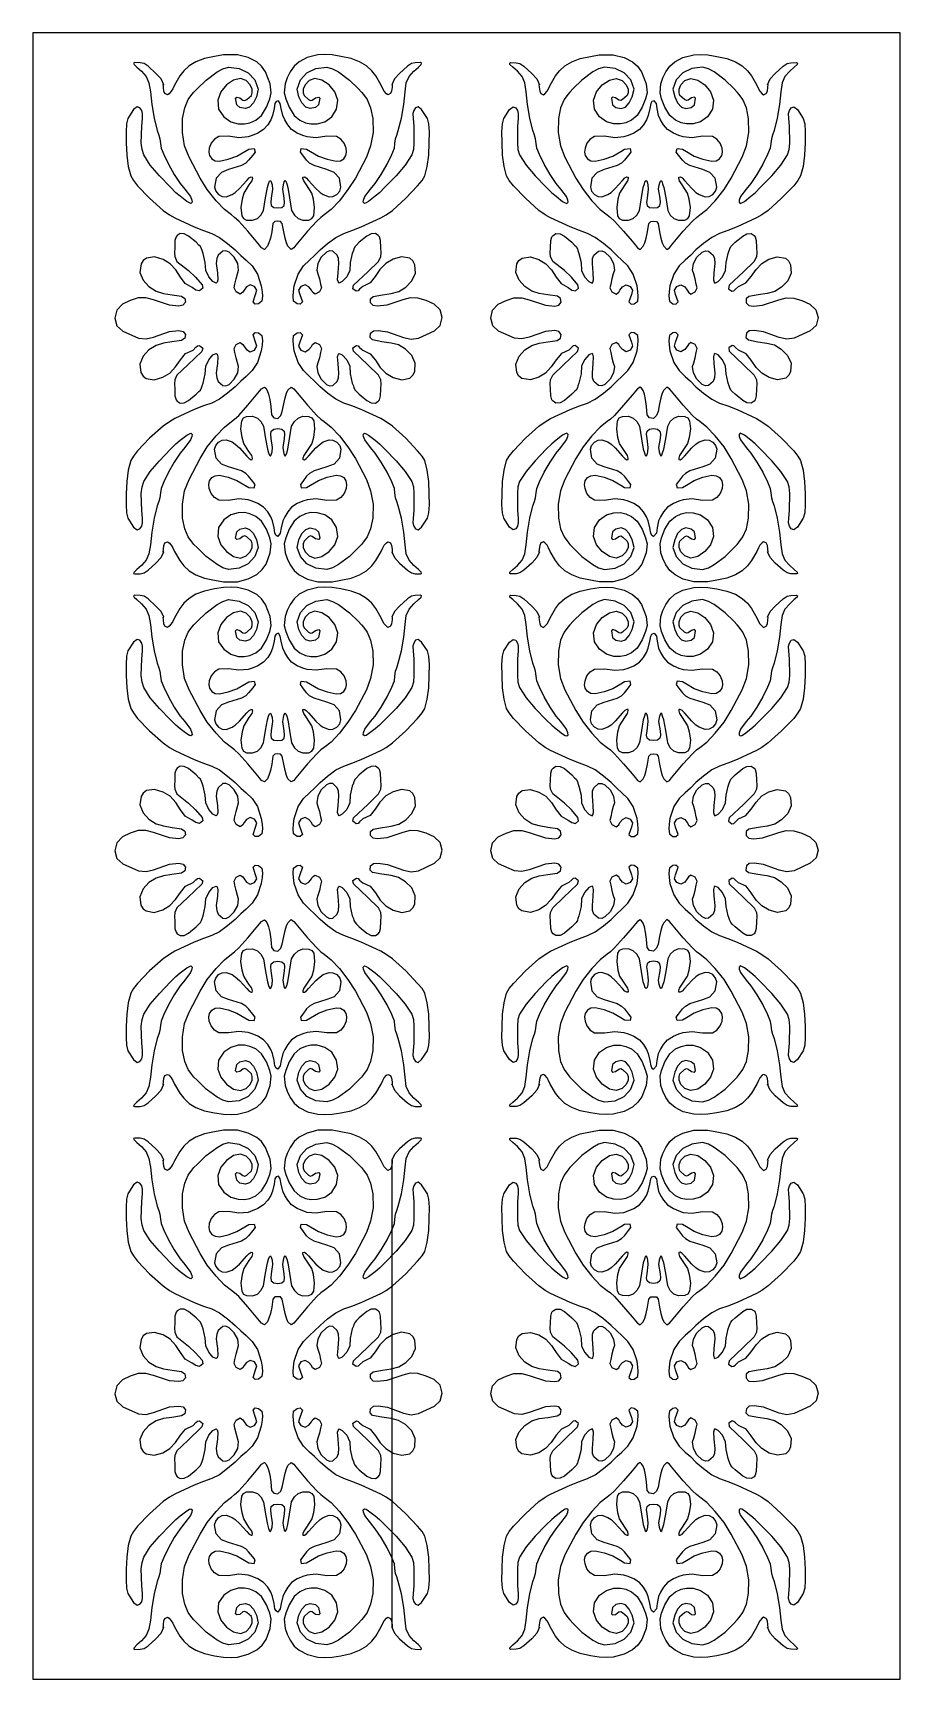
# Model space of a CAD drawing. Header units: centimetres. Extents: x -2.24 to 2.24, y -4.26 to 4.26.
import ezdxf

# ---------------------------------------------------------------- set-up
doc = ezdxf.new("R2010")
doc.units = ezdxf.units.CM
doc.header["$MEASUREMENT"] = 0
doc.layers.add('Layer 1', color=7, linetype='Continuous')

msp = doc.modelspace()

# ---------------------------------------------------------------- linework, layer by layer
at = {"layer": 'Layer 1', "color": 242}
for points, knots in [([(-2.24308, -4.26054), (-2.24308, -4.26054), (-2.24308, 4.26053), (-2.24308, 4.26053), (-2.24308, 4.26053), (-2.24308, 4.26053), (2.24307, 4.26053), (2.24307, 4.26053), (2.24307, 4.26053), (2.24307, 4.26053), (2.24307, -4.26054), (2.24307, -4.26054), (2.24307, -4.26054), (2.24307, -4.26054), (-2.24308, -4.26054), (-2.24308, -4.26054)], [0, 0, 0, 0, 0.2, 0.2, 0.2, 0.2, 0.4, 0.4, 0.4, 0.4, 0.6, 0.6, 0.6, 0.6, 1, 1, 1, 1]), ([(-0.38608, 3.99251), (-0.38608, 3.99251), (-0.37289, 4.023), (-0.37289, 4.023), (-0.37289, 4.023), (-0.37289, 4.023), (-0.34654, 4.05059), (-0.34654, 4.05059), (-0.34654, 4.05059), (-0.34654, 4.05059), (-0.30552, 4.08835), (-0.30552, 4.08835), (-0.30552, 4.08835), (-0.30552, 4.08835), (-0.28501, 4.1014), (-0.28501, 4.1014), (-0.28501, 4.1014), (-0.28501, 4.1014), (-0.26597, 4.10576), (-0.26597, 4.10576), (-0.26597, 4.10576), (-0.26597, 4.10576), (-0.23813, 4.10721), (-0.23813, 4.10721), (-0.23813, 4.10721), (-0.23813, 4.10721), (-0.23229, 4.10432), (-0.23229, 4.10432), (-0.23229, 4.10432), (-0.23229, 4.10432), (-0.23374, 4.09705), (-0.23374, 4.09705), (-0.23374, 4.09705), (-0.23374, 4.09705), (-0.24838, 4.08399), (-0.24838, 4.08399), (-0.24838, 4.08399), (-0.24838, 4.08399), (-0.27183, 4.06221), (-0.27183, 4.06221), (-0.27183, 4.06221), (-0.27183, 4.06221), (-0.29673, 4.03462), (-0.29673, 4.03462), (-0.29673, 4.03462), (-0.29673, 4.03462), (-0.31138, 4.00268), (-0.31138, 4.00268), (-0.31138, 4.00268), (-0.31138, 4.00268), (-0.31724, 3.95478), (-0.31724, 3.95478), (-0.31724, 3.95478), (-0.31724, 3.95478), (-0.32455, 3.88945), (-0.32455, 3.88945), (-0.32455, 3.88945), (-0.32455, 3.88945), (-0.33628, 3.81975), (-0.33628, 3.81975), (-0.33628, 3.81975), (-0.33628, 3.81975), (-0.35385, 3.75588), (-0.35385, 3.75588), (-0.35385, 3.75588), (-0.35385, 3.75588), (-0.36118, 3.73118), (-0.36118, 3.73118), (-0.36118, 3.73118), (-0.36118, 3.73118), (-0.36705, 3.71232), (-0.36705, 3.71232), (-0.36705, 3.71232), (-0.36705, 3.71232), (-0.36997, 3.68764), (-0.36997, 3.68764), (-0.36997, 3.68764), (-0.36997, 3.68764), (-0.37289, 3.6644), (-0.37289, 3.6644), (-0.37289, 3.6644), (-0.37289, 3.6644), (-0.38608, 3.63101), (-0.38608, 3.63101), (-0.38608, 3.63101), (-0.38608, 3.63101), (-0.41099, 3.58166), (-0.41099, 3.58166), (-0.41099, 3.58166), (-0.41099, 3.58166), (-0.44175, 3.52793), (-0.44175, 3.52793), (-0.44175, 3.52793), (-0.44175, 3.52793), (-0.47252, 3.48147), (-0.47252, 3.48147), (-0.47252, 3.48147), (-0.47252, 3.48147), (-0.49742, 3.45244), (-0.49742, 3.45244), (-0.49742, 3.45244), (-0.49742, 3.45244), (-0.52671, 3.41323), (-0.52671, 3.41323), (-0.52671, 3.41323), (-0.52671, 3.41323), (-0.53257, 3.39437), (-0.53257, 3.39437), (-0.53257, 3.39437), (-0.53257, 3.39437), (-0.53402, 3.3842), (-0.53402, 3.3842), (-0.53402, 3.3842), (-0.53402, 3.3842), (-0.52816, 3.37839), (-0.52816, 3.37839), (-0.52816, 3.37839), (-0.52816, 3.37839), (-0.51938, 3.38131), (-0.51938, 3.38131), (-0.51938, 3.38131), (-0.51938, 3.38131), (-0.5062, 3.38855), (-0.5062, 3.38855), (-0.5062, 3.38855), (-0.5062, 3.38855), (-0.47252, 3.41469), (-0.47252, 3.41469), (-0.47252, 3.41469), (-0.47252, 3.41469), (-0.45054, 3.43356), (-0.45054, 3.43356), (-0.45054, 3.43356), (-0.45054, 3.43356), (-0.42271, 3.46261), (-0.42271, 3.46261), (-0.42271, 3.46261), (-0.42271, 3.46261), (-0.3641, 3.52067), (-0.3641, 3.52067), (-0.3641, 3.52067), (-0.3641, 3.52067), (-0.31724, 3.57585), (-0.31724, 3.57585), (-0.31724, 3.57585), (-0.31724, 3.57585), (-0.28354, 3.62956), (-0.28354, 3.62956), (-0.28354, 3.62956), (-0.28354, 3.62956), (-0.27475, 3.65715), (-0.27475, 3.65715), (-0.27475, 3.65715), (-0.27475, 3.65715), (-0.27183, 3.69053), (-0.27183, 3.69053), (-0.27183, 3.69053), (-0.27183, 3.69053), (-0.27328, 3.77764), (-0.27328, 3.77764), (-0.27328, 3.77764), (-0.27328, 3.77764), (-0.27622, 3.81686), (-0.27622, 3.81686), (-0.27622, 3.81686), (-0.27622, 3.81686), (-0.27767, 3.84299), (-0.27767, 3.84299), (-0.27767, 3.84299), (-0.27767, 3.84299), (-0.27328, 3.85894), (-0.27328, 3.85894), (-0.27328, 3.85894), (-0.27328, 3.85894), (-0.2645, 3.87348), (-0.2645, 3.87348), (-0.2645, 3.87348), (-0.2645, 3.87348), (-0.24985, 3.87783), (-0.24985, 3.87783), (-0.24985, 3.87783), (-0.24985, 3.87783), (-0.23229, 3.86332), (-0.23229, 3.86332), (-0.23229, 3.86332), (-0.23229, 3.86332), (-0.20152, 3.81829), (-0.20152, 3.81829), (-0.20152, 3.81829), (-0.20152, 3.81829), (-0.19418, 3.79072), (-0.19418, 3.79072), (-0.19418, 3.79072), (-0.19418, 3.79072), (-0.19126, 3.74861), (-0.19126, 3.74861), (-0.19126, 3.74861), (-0.19126, 3.74861), (-0.19271, 3.69199), (-0.19271, 3.69199), (-0.19271, 3.69199), (-0.19271, 3.69199), (-0.19566, 3.62812), (-0.19566, 3.62812), (-0.19566, 3.62812), (-0.19566, 3.62812), (-0.20297, 3.56858), (-0.20297, 3.56858), (-0.20297, 3.56858), (-0.20297, 3.56858), (-0.21617, 3.52067), (-0.21617, 3.52067), (-0.21617, 3.52067), (-0.21617, 3.52067), (-0.22934, 3.49745), (-0.22934, 3.49745), (-0.22934, 3.49745), (-0.22934, 3.49745), (-0.25277, 3.46842), (-0.25277, 3.46842), (-0.25277, 3.46842), (-0.25277, 3.46842), (-0.3143, 3.40453), (-0.3143, 3.40453), (-0.3143, 3.40453), (-0.3143, 3.40453), (-0.38314, 3.34209), (-0.38314, 3.34209), (-0.38314, 3.34209), (-0.38314, 3.34209), (-0.41538, 3.31888), (-0.41538, 3.31888), (-0.41538, 3.31888), (-0.41538, 3.31888), (-0.4432, 3.3029), (-0.4432, 3.3029), (-0.4432, 3.3029), (-0.4432, 3.3029), (-0.54428, 3.25644), (-0.54428, 3.25644), (-0.54428, 3.25644), (-0.54428, 3.25644), (-0.59263, 3.23757), (-0.59263, 3.23757), (-0.59263, 3.23757), (-0.59263, 3.23757), (-0.6351, 3.22161), (-0.6351, 3.22161), (-0.6351, 3.22161), (-0.6351, 3.22161), (-0.67612, 3.20128), (-0.67612, 3.20128), (-0.67612, 3.20128), (-0.67612, 3.20128), (-0.71859, 3.17079), (-0.71859, 3.17079), (-0.71859, 3.17079), (-0.71859, 3.17079), (-0.75669, 3.13739), (-0.75669, 3.13739), (-0.75669, 3.13739), (-0.75669, 3.13739), (-0.78598, 3.10836), (-0.78598, 3.10836), (-0.78598, 3.10836), (-0.78598, 3.10836), (-0.81235, 3.08368), (-0.81235, 3.08368), (-0.81235, 3.08368), (-0.81235, 3.08368), (-0.84311, 3.05463), (-0.84311, 3.05463), (-0.84311, 3.05463), (-0.84311, 3.05463), (-0.87094, 3.01255), (-0.87094, 3.01255), (-0.87094, 3.01255), (-0.87094, 3.01255), (-0.89145, 2.95157), (-0.89145, 2.95157), (-0.89145, 2.95157), (-0.89145, 2.95157), (-0.89584, 2.92106), (-0.89584, 2.92106), (-0.89584, 2.92106), (-0.89584, 2.92106), (-0.89731, 2.89784), (-0.89731, 2.89784), (-0.89731, 2.89784), (-0.89731, 2.89784), (-0.89436, 2.87171), (-0.89436, 2.87171), (-0.89436, 2.87171), (-0.89436, 2.87171), (-0.8768, 2.85865), (-0.8768, 2.85865), (-0.8768, 2.85865), (-0.8768, 2.85865), (-0.86068, 2.85719), (-0.86068, 2.85719), (-0.86068, 2.85719), (-0.86068, 2.85719), (-0.84896, 2.86881), (-0.84896, 2.86881), (-0.84896, 2.86881), (-0.84896, 2.86881), (-0.86215, 2.90655), (-0.86215, 2.90655), (-0.86215, 2.90655), (-0.86215, 2.90655), (-0.86946, 2.92833), (-0.86946, 2.92833), (-0.86946, 2.92833), (-0.86946, 2.92833), (-0.85776, 2.94719), (-0.85776, 2.94719), (-0.85776, 2.94719), (-0.85776, 2.94719), (-0.83431, 2.95592), (-0.83431, 2.95592), (-0.83431, 2.95592), (-0.83431, 2.95592), (-0.81527, 2.94576), (-0.81527, 2.94576), (-0.81527, 2.94576), (-0.81527, 2.94576), (-0.8021, 2.92979), (-0.8021, 2.92979), (-0.8021, 2.92979), (-0.8021, 2.92979), (-0.79623, 2.91817), (-0.79623, 2.91817), (-0.79623, 2.91817), (-0.79623, 2.91817), (-0.78306, 2.908), (-0.78306, 2.908), (-0.78306, 2.908), (-0.78306, 2.908), (-0.76108, 2.91962), (-0.76108, 2.91962), (-0.76108, 2.91962), (-0.76108, 2.91962), (-0.75082, 2.94139), (-0.75082, 2.94139), (-0.75082, 2.94139), (-0.75082, 2.94139), (-0.75521, 2.96028), (-0.75521, 2.96028), (-0.75521, 2.96028), (-0.75521, 2.96028), (-0.76108, 2.98785), (-0.76108, 2.98785), (-0.76108, 2.98785), (-0.76108, 2.98785), (-0.76841, 3.01398), (-0.76841, 3.01398), (-0.76841, 3.01398), (-0.76841, 3.01398), (-0.77425, 3.03287), (-0.77425, 3.03287), (-0.77425, 3.03287), (-0.77425, 3.03287), (-0.76986, 3.06625), (-0.76986, 3.06625), (-0.76986, 3.06625), (-0.76986, 3.06625), (-0.75229, 3.09966), (-0.75229, 3.09966), (-0.75229, 3.09966), (-0.75229, 3.09966), (-0.72445, 3.12579), (-0.72445, 3.12579), (-0.72445, 3.12579), (-0.72445, 3.12579), (-0.70835, 3.13304), (-0.70835, 3.13304), (-0.70835, 3.13304), (-0.70835, 3.13304), (-0.69223, 3.13158), (-0.69223, 3.13158), (-0.69223, 3.13158), (-0.69223, 3.13158), (-0.66878, 3.10982), (-0.66878, 3.10982), (-0.66878, 3.10982), (-0.66878, 3.10982), (-0.66147, 3.09238), (-0.66147, 3.09238), (-0.66147, 3.09238), (-0.66147, 3.09238), (-0.66, 3.06625), (-0.66, 3.06625), (-0.66, 3.06625), (-0.66, 3.06625), (-0.66439, 3.01833), (-0.66439, 3.01833), (-0.66439, 3.01833), (-0.66439, 3.01833), (-0.66733, 2.98206), (-0.66733, 2.98206), (-0.66733, 2.98206), (-0.66733, 2.98206), (-0.66294, 2.97044), (-0.66294, 2.97044), (-0.66294, 2.97044), (-0.66294, 2.97044), (-0.65853, 2.96463), (-0.65853, 2.96463), (-0.65853, 2.96463), (-0.65853, 2.96463), (-0.64243, 2.97333), (-0.64243, 2.97333), (-0.64243, 2.97333), (-0.64243, 2.97333), (-0.61898, 2.99801), (-0.61898, 2.99801), (-0.61898, 2.99801), (-0.61898, 2.99801), (-0.60433, 3.03141), (-0.60433, 3.03141), (-0.60433, 3.03141), (-0.60433, 3.03141), (-0.60141, 3.07207), (-0.60141, 3.07207), (-0.60141, 3.07207), (-0.60141, 3.07207), (-0.59116, 3.11852), (-0.59116, 3.11852), (-0.59116, 3.11852), (-0.59116, 3.11852), (-0.5853, 3.13449), (-0.5853, 3.13449), (-0.5853, 3.13449), (-0.5853, 3.13449), (-0.58237, 3.1432), (-0.58237, 3.1432), (-0.58237, 3.1432), (-0.58237, 3.1432), (-0.57651, 3.15482), (-0.57651, 3.15482), (-0.57651, 3.15482), (-0.57651, 3.15482), (-0.56918, 3.16206), (-0.56918, 3.16206), (-0.56918, 3.16206), (-0.56918, 3.16206), (-0.55453, 3.1766), (-0.55453, 3.1766), (-0.55453, 3.1766), (-0.55453, 3.1766), (-0.51498, 3.20853), (-0.51498, 3.20853), (-0.51498, 3.20853), (-0.51498, 3.20853), (-0.493, 3.22014), (-0.493, 3.22014), (-0.493, 3.22014), (-0.493, 3.22014), (-0.47104, 3.22161), (-0.47104, 3.22161), (-0.47104, 3.22161), (-0.47104, 3.22161), (-0.4564, 3.21144), (-0.4564, 3.21144), (-0.4564, 3.21144), (-0.4564, 3.21144), (-0.45054, 3.20417), (-0.45054, 3.20417), (-0.45054, 3.20417), (-0.45054, 3.20417), (-0.44467, 3.18531), (-0.44467, 3.18531), (-0.44467, 3.18531), (-0.44467, 3.18531), (-0.4432, 3.14901), (-0.4432, 3.14901), (-0.4432, 3.14901), (-0.4432, 3.14901), (-0.44175, 3.12141), (-0.44175, 3.12141), (-0.44175, 3.12141), (-0.44175, 3.12141), (-0.4432, 3.10255), (-0.4432, 3.10255), (-0.4432, 3.10255), (-0.4432, 3.10255), (-0.45493, 3.07787), (-0.45493, 3.07787), (-0.45493, 3.07787), (-0.45493, 3.07787), (-0.51059, 3.02414), (-0.51059, 3.02414), (-0.51059, 3.02414), (-0.51059, 3.02414), (-0.5853, 2.95447), (-0.5853, 2.95447), (-0.5853, 2.95447), (-0.5853, 2.95447), (-0.58822, 2.9356), (-0.58822, 2.9356), (-0.58822, 2.9356), (-0.58822, 2.9356), (-0.57065, 2.92398), (-0.57065, 2.92398), (-0.57065, 2.92398), (-0.57065, 2.92398), (-0.5604, 2.92544), (-0.5604, 2.92544), (-0.5604, 2.92544), (-0.5604, 2.92544), (-0.55308, 2.93414), (-0.55308, 2.93414), (-0.55308, 2.93414), (-0.55308, 2.93414), (-0.53697, 2.94865), (-0.53697, 2.94865), (-0.53697, 2.94865), (-0.53697, 2.94865), (-0.49887, 2.96608), (-0.49887, 2.96608), (-0.49887, 2.96608), (-0.49887, 2.96608), (-0.47252, 2.99947), (-0.47252, 2.99947), (-0.47252, 2.99947), (-0.47252, 2.99947), (-0.44761, 3.03576), (-0.44761, 3.03576), (-0.44761, 3.03576), (-0.44761, 3.03576), (-0.41685, 3.06771), (-0.41685, 3.06771), (-0.41685, 3.06771), (-0.41685, 3.06771), (-0.38022, 3.08949), (-0.38022, 3.08949), (-0.38022, 3.08949), (-0.38022, 3.08949), (-0.33628, 3.10109), (-0.33628, 3.10109), (-0.33628, 3.10109), (-0.33628, 3.10109), (-0.29379, 3.09384), (-0.29379, 3.09384), (-0.29379, 3.09384), (-0.29379, 3.09384), (-0.27767, 3.08077), (-0.27767, 3.08077), (-0.27767, 3.08077), (-0.27767, 3.08077), (-0.26744, 3.06044), (-0.26744, 3.06044), (-0.26744, 3.06044), (-0.26744, 3.06044), (-0.2645, 3.0169), (-0.2645, 3.0169), (-0.2645, 3.0169), (-0.2645, 3.0169), (-0.28354, 2.97768), (-0.28354, 2.97768), (-0.28354, 2.97768), (-0.28354, 2.97768), (-0.3143, 2.9443), (-0.3143, 2.9443), (-0.3143, 2.9443), (-0.3143, 2.9443), (-0.34946, 2.92252), (-0.34946, 2.92252), (-0.34946, 2.92252), (-0.34946, 2.92252), (-0.38901, 2.9109), (-0.38901, 2.9109), (-0.38901, 2.9109), (-0.38901, 2.9109), (-0.43441, 2.90511), (-0.43441, 2.90511), (-0.43441, 2.90511), (-0.43441, 2.90511), (-0.48277, 2.89638), (-0.48277, 2.89638), (-0.48277, 2.89638), (-0.48277, 2.89638), (-0.49742, 2.88333), (-0.49742, 2.88333), (-0.49742, 2.88333), (-0.49742, 2.88333), (-0.49742, 2.863), (-0.49742, 2.863), (-0.49742, 2.863), (-0.49742, 2.863), (-0.48277, 2.84992), (-0.48277, 2.84992), (-0.48277, 2.84992), (-0.48277, 2.84992), (-0.46079, 2.84557), (-0.46079, 2.84557), (-0.46079, 2.84557), (-0.46079, 2.84557), (-0.41246, 2.85138), (-0.41246, 2.85138), (-0.41246, 2.85138), (-0.41246, 2.85138), (-0.32895, 2.87898), (-0.32895, 2.87898), (-0.32895, 2.87898), (-0.32895, 2.87898), (-0.29087, 2.88914), (-0.29087, 2.88914), (-0.29087, 2.88914), (-0.29087, 2.88914), (-0.25132, 2.88768), (-0.25132, 2.88768), (-0.25132, 2.88768), (-0.25132, 2.88768), (-0.20884, 2.87606), (-0.20884, 2.87606), (-0.20884, 2.87606), (-0.20884, 2.87606), (-0.16781, 2.85574), (-0.16781, 2.85574), (-0.16781, 2.85574), (-0.16781, 2.85574), (-0.13707, 2.8267), (-0.13707, 2.8267), (-0.13707, 2.8267), (-0.13707, 2.8267), (-0.12535, 2.78751), (-0.12535, 2.78751), (-0.12535, 2.78751), (-0.12535, 2.78751), (-0.1356, 2.74684), (-0.1356, 2.74684), (-0.1356, 2.74684), (-0.1356, 2.74684), (-0.16636, 2.71781), (-0.16636, 2.71781), (-0.16636, 2.71781), (-0.16636, 2.71781), (-0.24838, 2.68006), (-0.24838, 2.68006), (-0.24838, 2.68006), (-0.24838, 2.68006), (-0.28648, 2.6757), (-0.28648, 2.6757), (-0.28648, 2.6757), (-0.28648, 2.6757), (-0.32603, 2.68443), (-0.32603, 2.68443), (-0.32603, 2.68443), (-0.32603, 2.68443), (-0.40951, 2.71346), (-0.40951, 2.71346), (-0.40951, 2.71346), (-0.40951, 2.71346), (-0.45787, 2.72073), (-0.45787, 2.72073), (-0.45787, 2.72073), (-0.45787, 2.72073), (-0.4813, 2.71781), (-0.4813, 2.71781), (-0.4813, 2.71781), (-0.4813, 2.71781), (-0.49742, 2.70619), (-0.49742, 2.70619), (-0.49742, 2.70619), (-0.49742, 2.70619), (-0.49887, 2.68443), (-0.49887, 2.68443), (-0.49887, 2.68443), (-0.49887, 2.68443), (-0.48569, 2.67135), (-0.48569, 2.67135), (-0.48569, 2.67135), (-0.48569, 2.67135), (-0.43736, 2.66119), (-0.43736, 2.66119), (-0.43736, 2.66119), (-0.43736, 2.66119), (-0.39048, 2.65538), (-0.39048, 2.65538), (-0.39048, 2.65538), (-0.39048, 2.65538), (-0.3524, 2.64522), (-0.3524, 2.64522), (-0.3524, 2.64522), (-0.3524, 2.64522), (-0.31577, 2.62346), (-0.31577, 2.62346), (-0.31577, 2.62346), (-0.31577, 2.62346), (-0.28354, 2.59151), (-0.28354, 2.59151), (-0.28354, 2.59151), (-0.28354, 2.59151), (-0.26597, 2.55086), (-0.26597, 2.55086), (-0.26597, 2.55086), (-0.26597, 2.55086), (-0.26744, 2.50729), (-0.26744, 2.50729), (-0.26744, 2.50729), (-0.26744, 2.50729), (-0.27767, 2.48843), (-0.27767, 2.48843), (-0.27767, 2.48843), (-0.27767, 2.48843), (-0.29234, 2.47392), (-0.29234, 2.47392), (-0.29234, 2.47392), (-0.29234, 2.47392), (-0.33481, 2.46519), (-0.33481, 2.46519), (-0.33481, 2.46519), (-0.33481, 2.46519), (-0.37875, 2.47681), (-0.37875, 2.47681), (-0.37875, 2.47681), (-0.37875, 2.47681), (-0.41685, 2.49859), (-0.41685, 2.49859), (-0.41685, 2.49859), (-0.41685, 2.49859), (-0.44614, 2.52908), (-0.44614, 2.52908), (-0.44614, 2.52908), (-0.44614, 2.52908), (-0.47104, 2.56684), (-0.47104, 2.56684), (-0.47104, 2.56684), (-0.47104, 2.56684), (-0.49887, 2.60022), (-0.49887, 2.60022), (-0.49887, 2.60022), (-0.49887, 2.60022), (-0.53697, 2.61765), (-0.53697, 2.61765), (-0.53697, 2.61765), (-0.53697, 2.61765), (-0.55308, 2.63216), (-0.55308, 2.63216), (-0.55308, 2.63216), (-0.55308, 2.63216), (-0.5604, 2.64087), (-0.5604, 2.64087), (-0.5604, 2.64087), (-0.5604, 2.64087), (-0.56918, 2.64232), (-0.56918, 2.64232), (-0.56918, 2.64232), (-0.56918, 2.64232), (-0.58822, 2.6307), (-0.58822, 2.6307), (-0.58822, 2.6307), (-0.58822, 2.6307), (-0.5853, 2.61329), (-0.5853, 2.61329), (-0.5853, 2.61329), (-0.5853, 2.61329), (-0.51059, 2.54214), (-0.51059, 2.54214), (-0.51059, 2.54214), (-0.51059, 2.54214), (-0.45493, 2.48843), (-0.45493, 2.48843), (-0.45493, 2.48843), (-0.45493, 2.48843), (-0.4432, 2.46519), (-0.4432, 2.46519), (-0.4432, 2.46519), (-0.4432, 2.46519), (-0.44175, 2.44486), (-0.44175, 2.44486), (-0.44175, 2.44486), (-0.44175, 2.44486), (-0.4432, 2.41729), (-0.4432, 2.41729), (-0.4432, 2.41729), (-0.4432, 2.41729), (-0.44467, 2.38245), (-0.44467, 2.38245), (-0.44467, 2.38245), (-0.44467, 2.38245), (-0.45054, 2.36213), (-0.45054, 2.36213), (-0.45054, 2.36213), (-0.45054, 2.36213), (-0.4564, 2.35486), (-0.4564, 2.35486), (-0.4564, 2.35486), (-0.4564, 2.35486), (-0.47104, 2.3447), (-0.47104, 2.3447), (-0.47104, 2.3447), (-0.47104, 2.3447), (-0.493, 2.34616), (-0.493, 2.34616), (-0.493, 2.34616), (-0.493, 2.34616), (-0.51498, 2.35775), (-0.51498, 2.35775), (-0.51498, 2.35775), (-0.51498, 2.35775), (-0.55453, 2.39116), (-0.55453, 2.39116), (-0.55453, 2.39116), (-0.55453, 2.39116), (-0.56918, 2.40422), (-0.56918, 2.40422), (-0.56918, 2.40422), (-0.56918, 2.40422), (-0.57651, 2.41148), (-0.57651, 2.41148), (-0.57651, 2.41148), (-0.57651, 2.41148), (-0.58237, 2.4231), (-0.58237, 2.4231), (-0.58237, 2.4231), (-0.58237, 2.4231), (-0.5853, 2.43326), (-0.5853, 2.43326), (-0.5853, 2.43326), (-0.5853, 2.43326), (-0.59116, 2.44778), (-0.59116, 2.44778), (-0.59116, 2.44778), (-0.59116, 2.44778), (-0.60141, 2.49568), (-0.60141, 2.49568), (-0.60141, 2.49568), (-0.60141, 2.49568), (-0.60433, 2.53489), (-0.60433, 2.53489), (-0.60433, 2.53489), (-0.60433, 2.53489), (-0.61898, 2.56827), (-0.61898, 2.56827), (-0.61898, 2.56827), (-0.61898, 2.56827), (-0.64243, 2.59441), (-0.64243, 2.59441), (-0.64243, 2.59441), (-0.64243, 2.59441), (-0.65853, 2.60167), (-0.65853, 2.60167), (-0.65853, 2.60167), (-0.65853, 2.60167), (-0.66294, 2.59732), (-0.66294, 2.59732), (-0.66294, 2.59732), (-0.66294, 2.59732), (-0.66733, 2.58424), (-0.66733, 2.58424), (-0.66733, 2.58424), (-0.66733, 2.58424), (-0.66439, 2.5494), (-0.66439, 2.5494), (-0.66439, 2.5494), (-0.66439, 2.5494), (-0.66, 2.50005), (-0.66, 2.50005), (-0.66, 2.50005), (-0.66, 2.50005), (-0.66147, 2.47535), (-0.66147, 2.47535), (-0.66147, 2.47535), (-0.66147, 2.47535), (-0.66878, 2.45648), (-0.66878, 2.45648), (-0.66878, 2.45648), (-0.66878, 2.45648), (-0.69223, 2.4347), (-0.69223, 2.4347), (-0.69223, 2.4347), (-0.69223, 2.4347), (-0.70835, 2.43326), (-0.70835, 2.43326), (-0.70835, 2.43326), (-0.70835, 2.43326), (-0.72445, 2.44051), (-0.72445, 2.44051), (-0.72445, 2.44051), (-0.72445, 2.44051), (-0.75229, 2.46811), (-0.75229, 2.46811), (-0.75229, 2.46811), (-0.75229, 2.46811), (-0.76986, 2.50149), (-0.76986, 2.50149), (-0.76986, 2.50149), (-0.76986, 2.50149), (-0.77425, 2.53343), (-0.77425, 2.53343), (-0.77425, 2.53343), (-0.77425, 2.53343), (-0.76841, 2.5523), (-0.76841, 2.5523), (-0.76841, 2.5523), (-0.76841, 2.5523), (-0.76108, 2.57843), (-0.76108, 2.57843), (-0.76108, 2.57843), (-0.76108, 2.57843), (-0.75521, 2.60603), (-0.75521, 2.60603), (-0.75521, 2.60603), (-0.75521, 2.60603), (-0.75082, 2.62635), (-0.75082, 2.62635), (-0.75082, 2.62635), (-0.75082, 2.62635), (-0.76108, 2.64813), (-0.76108, 2.64813), (-0.76108, 2.64813), (-0.76108, 2.64813), (-0.78306, 2.6583), (-0.78306, 2.6583), (-0.78306, 2.6583), (-0.78306, 2.6583), (-0.79623, 2.64813), (-0.79623, 2.64813), (-0.79623, 2.64813), (-0.79623, 2.64813), (-0.8021, 2.63797), (-0.8021, 2.63797), (-0.8021, 2.63797), (-0.8021, 2.63797), (-0.81527, 2.622), (-0.81527, 2.622), (-0.81527, 2.622), (-0.81527, 2.622), (-0.83431, 2.61038), (-0.83431, 2.61038), (-0.83431, 2.61038), (-0.83431, 2.61038), (-0.85776, 2.61908), (-0.85776, 2.61908), (-0.85776, 2.61908), (-0.85776, 2.61908), (-0.86946, 2.63941), (-0.86946, 2.63941), (-0.86946, 2.63941), (-0.86946, 2.63941), (-0.86215, 2.65974), (-0.86215, 2.65974), (-0.86215, 2.65974), (-0.86215, 2.65974), (-0.84896, 2.69749), (-0.84896, 2.69749), (-0.84896, 2.69749), (-0.84896, 2.69749), (-0.86068, 2.7091), (-0.86068, 2.7091), (-0.86068, 2.7091), (-0.86068, 2.7091), (-0.8768, 2.70765), (-0.8768, 2.70765), (-0.8768, 2.70765), (-0.8768, 2.70765), (-0.89436, 2.69459), (-0.89436, 2.69459), (-0.89436, 2.69459), (-0.89436, 2.69459), (-0.89731, 2.66846), (-0.89731, 2.66846), (-0.89731, 2.66846), (-0.89731, 2.66846), (-0.89584, 2.64522), (-0.89584, 2.64522), (-0.89584, 2.64522), (-0.89584, 2.64522), (-0.89145, 2.61473), (-0.89145, 2.61473), (-0.89145, 2.61473), (-0.89145, 2.61473), (-0.87094, 2.55521), (-0.87094, 2.55521), (-0.87094, 2.55521), (-0.87094, 2.55521), (-0.84311, 2.5131), (-0.84311, 2.5131), (-0.84311, 2.5131), (-0.84311, 2.5131), (-0.81235, 2.48262), (-0.81235, 2.48262), (-0.81235, 2.48262), (-0.81235, 2.48262), (-0.78598, 2.45794), (-0.78598, 2.45794), (-0.78598, 2.45794), (-0.78598, 2.45794), (-0.75669, 2.42889), (-0.75669, 2.42889), (-0.75669, 2.42889), (-0.75669, 2.42889), (-0.71859, 2.39551), (-0.71859, 2.39551), (-0.71859, 2.39551), (-0.71859, 2.39551), (-0.67612, 2.36502), (-0.67612, 2.36502), (-0.67612, 2.36502), (-0.67612, 2.36502), (-0.6351, 2.3447), (-0.6351, 2.3447), (-0.6351, 2.3447), (-0.6351, 2.3447), (-0.59263, 2.33018), (-0.59263, 2.33018), (-0.59263, 2.33018), (-0.59263, 2.33018), (-0.54428, 2.31129), (-0.54428, 2.31129), (-0.54428, 2.31129), (-0.54428, 2.31129), (-0.4432, 2.26483), (-0.4432, 2.26483), (-0.4432, 2.26483), (-0.4432, 2.26483), (-0.41538, 2.24743), (-0.41538, 2.24743), (-0.41538, 2.24743), (-0.41538, 2.24743), (-0.38314, 2.22419), (-0.38314, 2.22419), (-0.38314, 2.22419), (-0.38314, 2.22419), (-0.3143, 2.16321), (-0.3143, 2.16321), (-0.3143, 2.16321), (-0.3143, 2.16321), (-0.25277, 2.09789), (-0.25277, 2.09789), (-0.25277, 2.09789), (-0.25277, 2.09789), (-0.22934, 2.06885), (-0.22934, 2.06885), (-0.22934, 2.06885), (-0.22934, 2.06885), (-0.21617, 2.04707), (-0.21617, 2.04707), (-0.21617, 2.04707), (-0.21617, 2.04707), (-0.20297, 1.99772), (-0.20297, 1.99772), (-0.20297, 1.99772), (-0.20297, 1.99772), (-0.19566, 1.93818), (-0.19566, 1.93818), (-0.19566, 1.93818), (-0.19566, 1.93818), (-0.19271, 1.87431), (-0.19271, 1.87431), (-0.19271, 1.87431), (-0.19271, 1.87431), (-0.19126, 1.81769), (-0.19126, 1.81769), (-0.19126, 1.81769), (-0.19126, 1.81769), (-0.19418, 1.77704), (-0.19418, 1.77704), (-0.19418, 1.77704), (-0.19418, 1.77704), (-0.20152, 1.74799), (-0.20152, 1.74799), (-0.20152, 1.74799), (-0.20152, 1.74799), (-0.23229, 1.70298), (-0.23229, 1.70298), (-0.23229, 1.70298), (-0.23229, 1.70298), (-0.24985, 1.68847), (-0.24985, 1.68847), (-0.24985, 1.68847), (-0.24985, 1.68847), (-0.2645, 1.69282), (-0.2645, 1.69282), (-0.2645, 1.69282), (-0.2645, 1.69282), (-0.27328, 1.70734), (-0.27328, 1.70734), (-0.27328, 1.70734), (-0.27328, 1.70734), (-0.27767, 1.72477), (-0.27767, 1.72477), (-0.27767, 1.72477), (-0.27767, 1.72477), (-0.27622, 1.74945), (-0.27622, 1.74945), (-0.27622, 1.74945), (-0.27622, 1.74945), (-0.27328, 1.78864), (-0.27328, 1.78864), (-0.27328, 1.78864), (-0.27328, 1.78864), (-0.27183, 1.87575), (-0.27183, 1.87575), (-0.27183, 1.87575), (-0.27183, 1.87575), (-0.27475, 1.91061), (-0.27475, 1.91061), (-0.27475, 1.91061), (-0.27475, 1.91061), (-0.28354, 1.93818), (-0.28354, 1.93818), (-0.28354, 1.93818), (-0.28354, 1.93818), (-0.31724, 1.99045), (-0.31724, 1.99045), (-0.31724, 1.99045), (-0.31724, 1.99045), (-0.3641, 2.04561), (-0.3641, 2.04561), (-0.3641, 2.04561), (-0.3641, 2.04561), (-0.42271, 2.10515), (-0.42271, 2.10515), (-0.42271, 2.10515), (-0.42271, 2.10515), (-0.45054, 2.13272), (-0.45054, 2.13272), (-0.45054, 2.13272), (-0.45054, 2.13272), (-0.47252, 2.15304), (-0.47252, 2.15304), (-0.47252, 2.15304), (-0.47252, 2.15304), (-0.5062, 2.17773), (-0.5062, 2.17773), (-0.5062, 2.17773), (-0.5062, 2.17773), (-0.51938, 2.18499), (-0.51938, 2.18499), (-0.51938, 2.18499), (-0.51938, 2.18499), (-0.52816, 2.18789), (-0.52816, 2.18789), (-0.52816, 2.18789), (-0.52816, 2.18789), (-0.53402, 2.1821), (-0.53402, 2.1821), (-0.53402, 2.1821), (-0.53402, 2.1821), (-0.53257, 2.17194), (-0.53257, 2.17194), (-0.53257, 2.17194), (-0.53257, 2.17194), (-0.52671, 2.15451), (-0.52671, 2.15451), (-0.52671, 2.15451), (-0.52671, 2.15451), (-0.49742, 2.11385), (-0.49742, 2.11385), (-0.49742, 2.11385), (-0.49742, 2.11385), (-0.47252, 2.08483), (-0.47252, 2.08483), (-0.47252, 2.08483), (-0.47252, 2.08483), (-0.44175, 2.03837), (-0.44175, 2.03837), (-0.44175, 2.03837), (-0.44175, 2.03837), (-0.41099, 1.9861), (-0.41099, 1.9861), (-0.41099, 1.9861), (-0.41099, 1.9861), (-0.38608, 1.93672), (-0.38608, 1.93672), (-0.38608, 1.93672), (-0.38608, 1.93672), (-0.37289, 1.90188), (-0.37289, 1.90188), (-0.37289, 1.90188), (-0.37289, 1.90188), (-0.36997, 1.88012), (-0.36997, 1.88012), (-0.36997, 1.88012), (-0.36997, 1.88012), (-0.36705, 1.85399), (-0.36705, 1.85399), (-0.36705, 1.85399), (-0.36705, 1.85399), (-0.36118, 1.8351), (-0.36118, 1.8351), (-0.36118, 1.8351), (-0.36118, 1.8351), (-0.35385, 1.81188), (-0.35385, 1.81188), (-0.35385, 1.81188), (-0.35385, 1.81188), (-0.33628, 1.74799), (-0.33628, 1.74799), (-0.33628, 1.74799), (-0.33628, 1.74799), (-0.32455, 1.67685), (-0.32455, 1.67685), (-0.32455, 1.67685), (-0.32455, 1.67685), (-0.31724, 1.61153), (-0.31724, 1.61153), (-0.31724, 1.61153), (-0.31724, 1.61153), (-0.31138, 1.5636), (-0.31138, 1.5636), (-0.31138, 1.5636), (-0.31138, 1.5636), (-0.29673, 1.53168), (-0.29673, 1.53168), (-0.29673, 1.53168), (-0.29673, 1.53168), (-0.27183, 1.50409), (-0.27183, 1.50409), (-0.27183, 1.50409), (-0.27183, 1.50409), (-0.24838, 1.48231), (-0.24838, 1.48231), (-0.24838, 1.48231), (-0.24838, 1.48231), (-0.23374, 1.46925), (-0.23374, 1.46925), (-0.23374, 1.46925), (-0.23374, 1.46925), (-0.23229, 1.46198), (-0.23229, 1.46198), (-0.23229, 1.46198), (-0.23229, 1.46198), (-0.23813, 1.46052), (-0.23813, 1.46052), (-0.23813, 1.46052), (-0.23813, 1.46052), (-0.26597, 1.46052), (-0.26597, 1.46052), (-0.26597, 1.46052), (-0.26597, 1.46052), (-0.28501, 1.46634), (-0.28501, 1.46634), (-0.28501, 1.46634), (-0.28501, 1.46634), (-0.30552, 1.47941), (-0.30552, 1.47941), (-0.30552, 1.47941), (-0.30552, 1.47941), (-0.34654, 1.51571), (-0.34654, 1.51571), (-0.34654, 1.51571), (-0.34654, 1.51571), (-0.37289, 1.54474), (-0.37289, 1.54474), (-0.37289, 1.54474), (-0.37289, 1.54474), (-0.38608, 1.57522), (-0.38608, 1.57522), (-0.38608, 1.57522), (-0.38608, 1.57522), (-0.38461, 1.57233), (-0.38461, 1.57233), (-0.38461, 1.57233), (-0.38461, 1.57233), (-0.38461, 1.58828), (-0.38461, 1.58828), (-0.38461, 1.58828), (-0.38461, 1.58828), (-0.38756, 1.60717), (-0.38756, 1.60717), (-0.38756, 1.60717), (-0.38756, 1.60717), (-0.3934, 1.62023), (-0.3934, 1.62023), (-0.3934, 1.62023), (-0.3934, 1.62023), (-0.40659, 1.62604), (-0.40659, 1.62604), (-0.40659, 1.62604), (-0.40659, 1.62604), (-0.41391, 1.62023), (-0.41391, 1.62023), (-0.41391, 1.62023), (-0.41391, 1.62023), (-0.42563, 1.60863), (-0.42563, 1.60863), (-0.42563, 1.60863), (-0.42563, 1.60863), (-0.43294, 1.59555), (-0.43294, 1.59555), (-0.43294, 1.59555), (-0.43294, 1.59555), (-0.44175, 1.57668), (-0.44175, 1.57668), (-0.44175, 1.57668), (-0.44175, 1.57668), (-0.46957, 1.52877), (-0.46957, 1.52877), (-0.46957, 1.52877), (-0.46957, 1.52877), (-0.49008, 1.50263), (-0.49008, 1.50263), (-0.49008, 1.50263), (-0.49008, 1.50263), (-0.51792, 1.4765), (-0.51792, 1.4765), (-0.51792, 1.4765), (-0.51792, 1.4765), (-0.55308, 1.45473), (-0.55308, 1.45473), (-0.55308, 1.45473), (-0.55308, 1.45473), (-0.59702, 1.43876), (-0.59702, 1.43876), (-0.59702, 1.43876), (-0.59702, 1.43876), (-0.64974, 1.42714), (-0.64974, 1.42714), (-0.64974, 1.42714), (-0.64974, 1.42714), (-0.69516, 1.41988), (-0.69516, 1.41988), (-0.69516, 1.41988), (-0.69516, 1.41988), (-0.7347, 1.41844), (-0.7347, 1.41844), (-0.7347, 1.41844), (-0.7347, 1.41844), (-0.76841, 1.41988), (-0.76841, 1.41988), (-0.76841, 1.41988), (-0.76841, 1.41988), (-0.8226, 1.43295), (-0.8226, 1.43295), (-0.8226, 1.43295), (-0.8226, 1.43295), (-0.86507, 1.45473), (-0.86507, 1.45473), (-0.86507, 1.45473), (-0.86507, 1.45473), (-0.89145, 1.47795), (-0.89145, 1.47795), (-0.89145, 1.47795), (-0.89145, 1.47795), (-0.91196, 1.50698), (-0.91196, 1.50698), (-0.91196, 1.50698), (-0.91196, 1.50698), (-0.92807, 1.54039), (-0.92807, 1.54039), (-0.92807, 1.54039), (-0.92807, 1.54039), (-0.93833, 1.56942), (-0.93833, 1.56942), (-0.93833, 1.56942), (-0.93833, 1.56942), (-0.94272, 1.61588), (-0.94272, 1.61588), (-0.94272, 1.61588), (-0.94272, 1.61588), (-0.93539, 1.64636), (-0.93539, 1.64636), (-0.93539, 1.64636), (-0.93539, 1.64636), (-0.91782, 1.69137), (-0.91782, 1.69137), (-0.91782, 1.69137), (-0.91782, 1.69137), (-0.89145, 1.73347), (-0.89145, 1.73347), (-0.89145, 1.73347), (-0.89145, 1.73347), (-0.86215, 1.75815), (-0.86215, 1.75815), (-0.86215, 1.75815), (-0.86215, 1.75815), (-0.83286, 1.77123), (-0.83286, 1.77123), (-0.83286, 1.77123), (-0.83286, 1.77123), (-0.80502, 1.77847), (-0.80502, 1.77847), (-0.80502, 1.77847), (-0.80502, 1.77847), (-0.7728, 1.77704), (-0.7728, 1.77704), (-0.7728, 1.77704), (-0.7728, 1.77704), (-0.73325, 1.76542), (-0.73325, 1.76542), (-0.73325, 1.76542), (-0.73325, 1.76542), (-0.69663, 1.74074), (-0.69663, 1.74074), (-0.69663, 1.74074), (-0.69663, 1.74074), (-0.67173, 1.70009), (-0.67173, 1.70009), (-0.67173, 1.70009), (-0.67173, 1.70009), (-0.66586, 1.65363), (-0.66586, 1.65363), (-0.66586, 1.65363), (-0.66586, 1.65363), (-0.68198, 1.61153), (-0.68198, 1.61153), (-0.68198, 1.61153), (-0.68198, 1.61153), (-0.71127, 1.57668), (-0.71127, 1.57668), (-0.71127, 1.57668), (-0.71127, 1.57668), (-0.7479, 1.55055), (-0.7479, 1.55055), (-0.7479, 1.55055), (-0.7479, 1.55055), (-0.7845, 1.54184), (-0.7845, 1.54184), (-0.7845, 1.54184), (-0.7845, 1.54184), (-0.8138, 1.55344), (-0.8138, 1.55344), (-0.8138, 1.55344), (-0.8138, 1.55344), (-0.83431, 1.57377), (-0.83431, 1.57377), (-0.83431, 1.57377), (-0.83431, 1.57377), (-0.84456, 1.59701), (-0.84456, 1.59701), (-0.84456, 1.59701), (-0.84456, 1.59701), (-0.84456, 1.61588), (-0.84456, 1.61588), (-0.84456, 1.61588), (-0.84456, 1.61588), (-0.84017, 1.62895), (-0.84017, 1.62895), (-0.84017, 1.62895), (-0.84017, 1.62895), (-0.81821, 1.65217), (-0.81821, 1.65217), (-0.81821, 1.65217), (-0.81821, 1.65217), (-0.80649, 1.65652), (-0.80649, 1.65652), (-0.80649, 1.65652), (-0.80649, 1.65652), (-0.7977, 1.65363), (-0.7977, 1.65363), (-0.7977, 1.65363), (-0.7977, 1.65363), (-0.78159, 1.64201), (-0.78159, 1.64201), (-0.78159, 1.64201), (-0.78159, 1.64201), (-0.764, 1.63766), (-0.764, 1.63766), (-0.764, 1.63766), (-0.764, 1.63766), (-0.7596, 1.6449), (-0.7596, 1.6449), (-0.7596, 1.6449), (-0.7596, 1.6449), (-0.76547, 1.67831), (-0.76547, 1.67831), (-0.76547, 1.67831), (-0.76547, 1.67831), (-0.78159, 1.69137), (-0.78159, 1.69137), (-0.78159, 1.69137), (-0.78159, 1.69137), (-0.80941, 1.69863), (-0.80941, 1.69863), (-0.80941, 1.69863), (-0.80941, 1.69863), (-0.83139, 1.68993), (-0.83139, 1.68993), (-0.83139, 1.68993), (-0.83139, 1.68993), (-0.8519, 1.6696), (-0.8519, 1.6696), (-0.8519, 1.6696), (-0.8519, 1.6696), (-0.86802, 1.6362), (-0.86802, 1.6362), (-0.86802, 1.6362), (-0.86802, 1.6362), (-0.8768, 1.59701), (-0.8768, 1.59701), (-0.8768, 1.59701), (-0.8768, 1.59701), (-0.85921, 1.55055), (-0.85921, 1.55055), (-0.85921, 1.55055), (-0.85921, 1.55055), (-0.82553, 1.51279), (-0.82553, 1.51279), (-0.82553, 1.51279), (-0.82553, 1.51279), (-0.77865, 1.48958), (-0.77865, 1.48958), (-0.77865, 1.48958), (-0.77865, 1.48958), (-0.723, 1.48376), (-0.723, 1.48376), (-0.723, 1.48376), (-0.723, 1.48376), (-0.69368, 1.49247), (-0.69368, 1.49247), (-0.69368, 1.49247), (-0.69368, 1.49247), (-0.66294, 1.50844), (-0.66294, 1.50844), (-0.66294, 1.50844), (-0.66294, 1.50844), (-0.6058, 1.55055), (-0.6058, 1.55055), (-0.6058, 1.55055), (-0.6058, 1.55055), (-0.5604, 1.59555), (-0.5604, 1.59555), (-0.5604, 1.59555), (-0.5604, 1.59555), (-0.54283, 1.61298), (-0.54283, 1.61298), (-0.54283, 1.61298), (-0.54283, 1.61298), (-0.53257, 1.62604), (-0.53257, 1.62604), (-0.53257, 1.62604), (-0.53257, 1.62604), (-0.51351, 1.65217), (-0.51351, 1.65217), (-0.51351, 1.65217), (-0.51351, 1.65217), (-0.49595, 1.69282), (-0.49595, 1.69282), (-0.49595, 1.69282), (-0.49595, 1.69282), (-0.48422, 1.74945), (-0.48422, 1.74945), (-0.48422, 1.74945), (-0.48422, 1.74945), (-0.48277, 1.82058), (-0.48277, 1.82058), (-0.48277, 1.82058), (-0.48277, 1.82058), (-0.49595, 1.89028), (-0.49595, 1.89028), (-0.49595, 1.89028), (-0.49595, 1.89028), (-0.51792, 1.94835), (-0.51792, 1.94835), (-0.51792, 1.94835), (-0.51792, 1.94835), (-0.57504, 2.05723), (-0.57504, 2.05723), (-0.57504, 2.05723), (-0.57504, 2.05723), (-0.61314, 2.11821), (-0.61314, 2.11821), (-0.61314, 2.11821), (-0.61314, 2.11821), (-0.65708, 2.17483), (-0.65708, 2.17483), (-0.65708, 2.17483), (-0.65708, 2.17483), (-0.70102, 2.21984), (-0.70102, 2.21984), (-0.70102, 2.21984), (-0.70102, 2.21984), (-0.73617, 2.24888), (-0.73617, 2.24888), (-0.73617, 2.24888), (-0.73617, 2.24888), (-0.75374, 2.26048), (-0.75374, 2.26048), (-0.75374, 2.26048), (-0.75374, 2.26048), (-0.77425, 2.28081), (-0.77425, 2.28081), (-0.77425, 2.28081), (-0.77425, 2.28081), (-0.8226, 2.33308), (-0.8226, 2.33308), (-0.8226, 2.33308), (-0.8226, 2.33308), (-0.86654, 2.38535), (-0.86654, 2.38535), (-0.86654, 2.38535), (-0.86654, 2.38535), (-0.88266, 2.40567), (-0.88266, 2.40567), (-0.88266, 2.40567), (-0.88266, 2.40567), (-0.89292, 2.41873), (-0.89292, 2.41873), (-0.89292, 2.41873), (-0.89292, 2.41873), (-0.90756, 2.426), (-0.90756, 2.426), (-0.90756, 2.426), (-0.90756, 2.426), (-0.92368, 2.41148), (-0.92368, 2.41148), (-0.92368, 2.41148), (-0.92368, 2.41148), (-0.93099, 2.39551), (-0.93099, 2.39551), (-0.93099, 2.39551), (-0.93099, 2.39551), (-0.93833, 2.37083), (-0.93833, 2.37083), (-0.93833, 2.37083), (-0.93833, 2.37083), (-0.94564, 2.34035), (-0.94564, 2.34035), (-0.94564, 2.34035), (-0.94564, 2.34035), (-0.95297, 2.30113), (-0.95297, 2.30113), (-0.95297, 2.30113), (-0.95297, 2.30113), (-0.96029, 2.27937), (-0.96029, 2.27937), (-0.96029, 2.27937), (-0.96029, 2.27937), (-0.9764, 2.26483), (-0.9764, 2.26483), (-0.9764, 2.26483), (-0.9764, 2.26483), (-0.99692, 2.26775), (-0.99692, 2.26775), (-0.99692, 2.26775), (-0.99692, 2.26775), (-1.00864, 2.28372), (-1.00864, 2.28372), (-1.00864, 2.28372), (-1.00864, 2.28372), (-1.01303, 2.32727), (-1.01303, 2.32727), (-1.01303, 2.32727), (-1.01303, 2.32727), (-1.01742, 2.36356), (-1.01742, 2.36356), (-1.01742, 2.36356), (-1.01742, 2.36356), (-1.02474, 2.39116), (-1.02474, 2.39116), (-1.02474, 2.39116), (-1.02474, 2.39116), (-1.0306, 2.41002), (-1.0306, 2.41002), (-1.0306, 2.41002), (-1.0306, 2.41002), (-1.03793, 2.42165), (-1.03793, 2.42165), (-1.03793, 2.42165), (-1.03793, 2.42165), (-1.04525, 2.426), (-1.04525, 2.426), (-1.04525, 2.426), (-1.04525, 2.426), (-1.05989, 2.41873), (-1.05989, 2.41873), (-1.05989, 2.41873), (-1.05989, 2.41873), (-1.07015, 2.40567), (-1.07015, 2.40567), (-1.07015, 2.40567), (-1.07015, 2.40567), (-1.08773, 2.38535), (-1.08773, 2.38535), (-1.08773, 2.38535), (-1.08773, 2.38535), (-1.13168, 2.33308), (-1.13168, 2.33308), (-1.13168, 2.33308), (-1.13168, 2.33308), (-1.17856, 2.28081), (-1.17856, 2.28081), (-1.17856, 2.28081), (-1.17856, 2.28081), (-1.20052, 2.26048), (-1.20052, 2.26048), (-1.20052, 2.26048), (-1.20052, 2.26048), (-1.21664, 2.24888), (-1.21664, 2.24888), (-1.21664, 2.24888), (-1.21664, 2.24888), (-1.25179, 2.21984), (-1.25179, 2.21984), (-1.25179, 2.21984), (-1.25179, 2.21984), (-1.29573, 2.17483), (-1.29573, 2.17483), (-1.29573, 2.17483), (-1.29573, 2.17483), (-1.34114, 2.11821), (-1.34114, 2.11821), (-1.34114, 2.11821), (-1.34114, 2.11821), (-1.37777, 2.05723), (-1.37777, 2.05723), (-1.37777, 2.05723), (-1.37777, 2.05723), (-1.43488, 1.94835), (-1.43488, 1.94835), (-1.43488, 1.94835), (-1.43488, 1.94835), (-1.45834, 1.89028), (-1.45834, 1.89028), (-1.45834, 1.89028), (-1.45834, 1.89028), (-1.47004, 1.82058), (-1.47004, 1.82058), (-1.47004, 1.82058), (-1.47004, 1.82058), (-1.46859, 1.74945), (-1.46859, 1.74945), (-1.46859, 1.74945), (-1.46859, 1.74945), (-1.45687, 1.69282), (-1.45687, 1.69282), (-1.45687, 1.69282), (-1.45687, 1.69282), (-1.4393, 1.65217), (-1.4393, 1.65217), (-1.4393, 1.65217), (-1.4393, 1.65217), (-1.42171, 1.62604), (-1.42171, 1.62604), (-1.42171, 1.62604), (-1.42171, 1.62604), (-1.40998, 1.61298), (-1.40998, 1.61298), (-1.40998, 1.61298), (-1.40998, 1.61298), (-1.39241, 1.59555), (-1.39241, 1.59555), (-1.39241, 1.59555), (-1.39241, 1.59555), (-1.34701, 1.55055), (-1.34701, 1.55055), (-1.34701, 1.55055), (-1.34701, 1.55055), (-1.28987, 1.50844), (-1.28987, 1.50844), (-1.28987, 1.50844), (-1.28987, 1.50844), (-1.26058, 1.49247), (-1.26058, 1.49247), (-1.26058, 1.49247), (-1.26058, 1.49247), (-1.23128, 1.48376), (-1.23128, 1.48376), (-1.23128, 1.48376), (-1.23128, 1.48376), (-1.17561, 1.48958), (-1.17561, 1.48958), (-1.17561, 1.48958), (-1.17561, 1.48958), (-1.12875, 1.51279), (-1.12875, 1.51279), (-1.12875, 1.51279), (-1.12875, 1.51279), (-1.09505, 1.55055), (-1.09505, 1.55055), (-1.09505, 1.55055), (-1.09505, 1.55055), (-1.07748, 1.59701), (-1.07748, 1.59701), (-1.07748, 1.59701), (-1.07748, 1.59701), (-1.08626, 1.6362), (-1.08626, 1.6362), (-1.08626, 1.6362), (-1.08626, 1.6362), (-1.10238, 1.6696), (-1.10238, 1.6696), (-1.10238, 1.6696), (-1.10238, 1.6696), (-1.12289, 1.68993), (-1.12289, 1.68993), (-1.12289, 1.68993), (-1.12289, 1.68993), (-1.1434, 1.69863), (-1.1434, 1.69863), (-1.1434, 1.69863), (-1.1434, 1.69863), (-1.17269, 1.69137), (-1.17269, 1.69137), (-1.17269, 1.69137), (-1.17269, 1.69137), (-1.18881, 1.67831), (-1.18881, 1.67831), (-1.18881, 1.67831), (-1.18881, 1.67831), (-1.19465, 1.6449), (-1.19465, 1.6449), (-1.19465, 1.6449), (-1.19465, 1.6449), (-1.18881, 1.63766), (-1.18881, 1.63766), (-1.18881, 1.63766), (-1.18881, 1.63766), (-1.17269, 1.64201), (-1.17269, 1.64201), (-1.17269, 1.64201), (-1.17269, 1.64201), (-1.15658, 1.65363), (-1.15658, 1.65363), (-1.15658, 1.65363), (-1.15658, 1.65363), (-1.14632, 1.65652), (-1.14632, 1.65652), (-1.14632, 1.65652), (-1.14632, 1.65652), (-1.13607, 1.65217), (-1.13607, 1.65217), (-1.13607, 1.65217), (-1.13607, 1.65217), (-1.11264, 1.62895), (-1.11264, 1.62895), (-1.11264, 1.62895), (-1.11264, 1.62895), (-1.10825, 1.61588), (-1.10825, 1.61588), (-1.10825, 1.61588), (-1.10825, 1.61588), (-1.10969, 1.59701), (-1.10969, 1.59701), (-1.10969, 1.59701), (-1.10969, 1.59701), (-1.1185, 1.57377), (-1.1185, 1.57377), (-1.1185, 1.57377), (-1.1185, 1.57377), (-1.14046, 1.55344), (-1.14046, 1.55344), (-1.14046, 1.55344), (-1.14046, 1.55344), (-1.16975, 1.54184), (-1.16975, 1.54184), (-1.16975, 1.54184), (-1.16975, 1.54184), (-1.20491, 1.55055), (-1.20491, 1.55055), (-1.20491, 1.55055), (-1.20491, 1.55055), (-1.24154, 1.57668), (-1.24154, 1.57668), (-1.24154, 1.57668), (-1.24154, 1.57668), (-1.27083, 1.61153), (-1.27083, 1.61153), (-1.27083, 1.61153), (-1.27083, 1.61153), (-1.28695, 1.65363), (-1.28695, 1.65363), (-1.28695, 1.65363), (-1.28695, 1.65363), (-1.28255, 1.70009), (-1.28255, 1.70009), (-1.28255, 1.70009), (-1.28255, 1.70009), (-1.25618, 1.74074), (-1.25618, 1.74074), (-1.25618, 1.74074), (-1.25618, 1.74074), (-1.21955, 1.76542), (-1.21955, 1.76542), (-1.21955, 1.76542), (-1.21955, 1.76542), (-1.18148, 1.77704), (-1.18148, 1.77704), (-1.18148, 1.77704), (-1.18148, 1.77704), (-1.14924, 1.77847), (-1.14924, 1.77847), (-1.14924, 1.77847), (-1.14924, 1.77847), (-1.12142, 1.77123), (-1.12142, 1.77123), (-1.12142, 1.77123), (-1.12142, 1.77123), (-1.09066, 1.75815), (-1.09066, 1.75815), (-1.09066, 1.75815), (-1.09066, 1.75815), (-1.06136, 1.73347), (-1.06136, 1.73347), (-1.06136, 1.73347), (-1.06136, 1.73347), (-1.03499, 1.69137), (-1.03499, 1.69137), (-1.03499, 1.69137), (-1.03499, 1.69137), (-1.01742, 1.64636), (-1.01742, 1.64636), (-1.01742, 1.64636), (-1.01742, 1.64636), (-1.01009, 1.61588), (-1.01009, 1.61588), (-1.01009, 1.61588), (-1.01009, 1.61588), (-1.01595, 1.56942), (-1.01595, 1.56942), (-1.01595, 1.56942), (-1.01595, 1.56942), (-1.03646, 1.5099), (-1.03646, 1.5099), (-1.03646, 1.5099), (-1.03646, 1.5099), (-1.05697, 1.48231), (-1.05697, 1.48231), (-1.05697, 1.48231), (-1.05697, 1.48231), (-1.08479, 1.45763), (-1.08479, 1.45763), (-1.08479, 1.45763), (-1.08479, 1.45763), (-1.12875, 1.43441), (-1.12875, 1.43441), (-1.12875, 1.43441), (-1.12875, 1.43441), (-1.1844, 1.41988), (-1.1844, 1.41988), (-1.1844, 1.41988), (-1.1844, 1.41988), (-1.21811, 1.41844), (-1.21811, 1.41844), (-1.21811, 1.41844), (-1.21811, 1.41844), (-1.25765, 1.41988), (-1.25765, 1.41988), (-1.25765, 1.41988), (-1.25765, 1.41988), (-1.30306, 1.42714), (-1.30306, 1.42714), (-1.30306, 1.42714), (-1.30306, 1.42714), (-1.35579, 1.43876), (-1.35579, 1.43876), (-1.35579, 1.43876), (-1.35579, 1.43876), (-1.39973, 1.45473), (-1.39973, 1.45473), (-1.39973, 1.45473), (-1.39973, 1.45473), (-1.43488, 1.4765), (-1.43488, 1.4765), (-1.43488, 1.4765), (-1.43488, 1.4765), (-1.46273, 1.50263), (-1.46273, 1.50263), (-1.46273, 1.50263), (-1.46273, 1.50263), (-1.48324, 1.52877), (-1.48324, 1.52877), (-1.48324, 1.52877), (-1.48324, 1.52877), (-1.51106, 1.57668), (-1.51106, 1.57668), (-1.51106, 1.57668), (-1.51106, 1.57668), (-1.51984, 1.59555), (-1.51984, 1.59555), (-1.51984, 1.59555), (-1.51984, 1.59555), (-1.52718, 1.60863), (-1.52718, 1.60863), (-1.52718, 1.60863), (-1.52718, 1.60863), (-1.5389, 1.62023), (-1.5389, 1.62023), (-1.5389, 1.62023), (-1.5389, 1.62023), (-1.54621, 1.62604), (-1.54621, 1.62604), (-1.54621, 1.62604), (-1.54621, 1.62604), (-1.56086, 1.62023), (-1.56086, 1.62023), (-1.56086, 1.62023), (-1.56086, 1.62023), (-1.56525, 1.60717), (-1.56525, 1.60717), (-1.56525, 1.60717), (-1.56525, 1.60717), (-1.5682, 1.58828), (-1.5682, 1.58828), (-1.5682, 1.58828), (-1.5682, 1.58828), (-1.56967, 1.57233), (-1.56967, 1.57233), (-1.56967, 1.57233), (-1.56967, 1.57233), (-1.56672, 1.57522), (-1.56672, 1.57522), (-1.56672, 1.57522), (-1.56672, 1.57522), (-1.5799, 1.54474), (-1.5799, 1.54474), (-1.5799, 1.54474), (-1.5799, 1.54474), (-1.60774, 1.51571), (-1.60774, 1.51571), (-1.60774, 1.51571), (-1.60774, 1.51571), (-1.64729, 1.47941), (-1.64729, 1.47941), (-1.64729, 1.47941), (-1.64729, 1.47941), (-1.6678, 1.46634), (-1.6678, 1.46634), (-1.6678, 1.46634), (-1.6678, 1.46634), (-1.68831, 1.46052), (-1.68831, 1.46052), (-1.68831, 1.46052), (-1.68831, 1.46052), (-1.71613, 1.46052), (-1.71613, 1.46052), (-1.71613, 1.46052), (-1.71613, 1.46052), (-1.72199, 1.46198), (-1.72199, 1.46198), (-1.72199, 1.46198), (-1.72199, 1.46198), (-1.71907, 1.46925), (-1.71907, 1.46925), (-1.71907, 1.46925), (-1.71907, 1.46925), (-1.70588, 1.48231), (-1.70588, 1.48231), (-1.70588, 1.48231), (-1.70588, 1.48231), (-1.68098, 1.50409), (-1.68098, 1.50409), (-1.68098, 1.50409), (-1.68098, 1.50409), (-1.65754, 1.53168), (-1.65754, 1.53168), (-1.65754, 1.53168), (-1.65754, 1.53168), (-1.6429, 1.5636), (-1.6429, 1.5636), (-1.6429, 1.5636), (-1.6429, 1.5636), (-1.63557, 1.61153), (-1.63557, 1.61153), (-1.63557, 1.61153), (-1.63557, 1.61153), (-1.62825, 1.67685), (-1.62825, 1.67685), (-1.62825, 1.67685), (-1.62825, 1.67685), (-1.61653, 1.74799), (-1.61653, 1.74799), (-1.61653, 1.74799), (-1.61653, 1.74799), (-1.60041, 1.81188), (-1.60041, 1.81188), (-1.60041, 1.81188), (-1.60041, 1.81188), (-1.59163, 1.8351), (-1.59163, 1.8351), (-1.59163, 1.8351), (-1.59163, 1.8351), (-1.58723, 1.85399), (-1.58723, 1.85399), (-1.58723, 1.85399), (-1.58723, 1.85399), (-1.58284, 1.88012), (-1.58284, 1.88012), (-1.58284, 1.88012), (-1.58284, 1.88012), (-1.5799, 1.90188), (-1.5799, 1.90188), (-1.5799, 1.90188), (-1.5799, 1.90188), (-1.56672, 1.93672), (-1.56672, 1.93672), (-1.56672, 1.93672), (-1.56672, 1.93672), (-1.54182, 1.9861), (-1.54182, 1.9861), (-1.54182, 1.9861), (-1.54182, 1.9861), (-1.51253, 2.03837), (-1.51253, 2.03837), (-1.51253, 2.03837), (-1.51253, 2.03837), (-1.48177, 2.08483), (-1.48177, 2.08483), (-1.48177, 2.08483), (-1.48177, 2.08483), (-1.45687, 2.11385), (-1.45687, 2.11385), (-1.45687, 2.11385), (-1.45687, 2.11385), (-1.42757, 2.15451), (-1.42757, 2.15451), (-1.42757, 2.15451), (-1.42757, 2.15451), (-1.42024, 2.17194), (-1.42024, 2.17194), (-1.42024, 2.17194), (-1.42024, 2.17194), (-1.41878, 2.1821), (-1.41878, 2.1821), (-1.41878, 2.1821), (-1.41878, 2.1821), (-1.4261, 2.18789), (-1.4261, 2.18789), (-1.4261, 2.18789), (-1.4261, 2.18789), (-1.43344, 2.18499), (-1.43344, 2.18499), (-1.43344, 2.18499), (-1.43344, 2.18499), (-1.44661, 2.17773), (-1.44661, 2.17773), (-1.44661, 2.17773), (-1.44661, 2.17773), (-1.48177, 2.15304), (-1.48177, 2.15304), (-1.48177, 2.15304), (-1.48177, 2.15304), (-1.50375, 2.13272), (-1.50375, 2.13272), (-1.50375, 2.13272), (-1.50375, 2.13272), (-1.53157, 2.10515), (-1.53157, 2.10515), (-1.53157, 2.10515), (-1.53157, 2.10515), (-1.5887, 2.04561), (-1.5887, 2.04561), (-1.5887, 2.04561), (-1.5887, 2.04561), (-1.63704, 1.99045), (-1.63704, 1.99045), (-1.63704, 1.99045), (-1.63704, 1.99045), (-1.66927, 1.93818), (-1.66927, 1.93818), (-1.66927, 1.93818), (-1.66927, 1.93818), (-1.67806, 1.91061), (-1.67806, 1.91061), (-1.67806, 1.91061), (-1.67806, 1.91061), (-1.68245, 1.87575), (-1.68245, 1.87575), (-1.68245, 1.87575), (-1.68245, 1.87575), (-1.67953, 1.78864), (-1.67953, 1.78864), (-1.67953, 1.78864), (-1.67953, 1.78864), (-1.67659, 1.74945), (-1.67659, 1.74945), (-1.67659, 1.74945), (-1.67659, 1.74945), (-1.67659, 1.72477), (-1.67659, 1.72477), (-1.67659, 1.72477), (-1.67659, 1.72477), (-1.67953, 1.70734), (-1.67953, 1.70734), (-1.67953, 1.70734), (-1.67953, 1.70734), (-1.68978, 1.69282), (-1.68978, 1.69282), (-1.68978, 1.69282), (-1.68978, 1.69282), (-1.70443, 1.68847), (-1.70443, 1.68847), (-1.70443, 1.68847), (-1.70443, 1.68847), (-1.72199, 1.70298), (-1.72199, 1.70298), (-1.72199, 1.70298), (-1.72199, 1.70298), (-1.75129, 1.74799), (-1.75129, 1.74799), (-1.75129, 1.74799), (-1.75129, 1.74799), (-1.75862, 1.77704), (-1.75862, 1.77704), (-1.75862, 1.77704), (-1.75862, 1.77704), (-1.76154, 1.81769), (-1.76154, 1.81769), (-1.76154, 1.81769), (-1.76154, 1.81769), (-1.7601, 1.87431), (-1.7601, 1.87431), (-1.7601, 1.87431), (-1.7601, 1.87431), (-1.75715, 1.93818), (-1.75715, 1.93818), (-1.75715, 1.93818), (-1.75715, 1.93818), (-1.74984, 1.99772), (-1.74984, 1.99772), (-1.74984, 1.99772), (-1.74984, 1.99772), (-1.73664, 2.04707), (-1.73664, 2.04707), (-1.73664, 2.04707), (-1.73664, 2.04707), (-1.72347, 2.06885), (-1.72347, 2.06885), (-1.72347, 2.06885), (-1.72347, 2.06885), (-1.70149, 2.09789), (-1.70149, 2.09789), (-1.70149, 2.09789), (-1.70149, 2.09789), (-1.63996, 2.16321), (-1.63996, 2.16321), (-1.63996, 2.16321), (-1.63996, 2.16321), (-1.56967, 2.22419), (-1.56967, 2.22419), (-1.56967, 2.22419), (-1.56967, 2.22419), (-1.53743, 2.24743), (-1.53743, 2.24743), (-1.53743, 2.24743), (-1.53743, 2.24743), (-1.50961, 2.26483), (-1.50961, 2.26483), (-1.50961, 2.26483), (-1.50961, 2.26483), (-1.40854, 2.31129), (-1.40854, 2.31129), (-1.40854, 2.31129), (-1.40854, 2.31129), (-1.36018, 2.33018), (-1.36018, 2.33018), (-1.36018, 2.33018), (-1.36018, 2.33018), (-1.31771, 2.3447), (-1.31771, 2.3447), (-1.31771, 2.3447), (-1.31771, 2.3447), (-1.27816, 2.36502), (-1.27816, 2.36502), (-1.27816, 2.36502), (-1.27816, 2.36502), (-1.23567, 2.39551), (-1.23567, 2.39551), (-1.23567, 2.39551), (-1.23567, 2.39551), (-1.19612, 2.42889), (-1.19612, 2.42889), (-1.19612, 2.42889), (-1.19612, 2.42889), (-1.16683, 2.45794), (-1.16683, 2.45794), (-1.16683, 2.45794), (-1.16683, 2.45794), (-1.14046, 2.48262), (-1.14046, 2.48262), (-1.14046, 2.48262), (-1.14046, 2.48262), (-1.10969, 2.5131), (-1.10969, 2.5131), (-1.10969, 2.5131), (-1.10969, 2.5131), (-1.08187, 2.55521), (-1.08187, 2.55521), (-1.08187, 2.55521), (-1.08187, 2.55521), (-1.06283, 2.61473), (-1.06283, 2.61473), (-1.06283, 2.61473), (-1.06283, 2.61473), (-1.05697, 2.64522), (-1.05697, 2.64522), (-1.05697, 2.64522), (-1.05697, 2.64522), (-1.0555, 2.66846), (-1.0555, 2.66846), (-1.0555, 2.66846), (-1.0555, 2.66846), (-1.05844, 2.69459), (-1.05844, 2.69459), (-1.05844, 2.69459), (-1.05844, 2.69459), (-1.07601, 2.70765), (-1.07601, 2.70765), (-1.07601, 2.70765), (-1.07601, 2.70765), (-1.0936, 2.7091), (-1.0936, 2.7091), (-1.0936, 2.7091), (-1.0936, 2.7091), (-1.10385, 2.69749), (-1.10385, 2.69749), (-1.10385, 2.69749), (-1.10385, 2.69749), (-1.09213, 2.65974), (-1.09213, 2.65974), (-1.09213, 2.65974), (-1.09213, 2.65974), (-1.08479, 2.63941), (-1.08479, 2.63941), (-1.08479, 2.63941), (-1.08479, 2.63941), (-1.09652, 2.61908), (-1.09652, 2.61908), (-1.09652, 2.61908), (-1.09652, 2.61908), (-1.1185, 2.61038), (-1.1185, 2.61038), (-1.1185, 2.61038), (-1.1185, 2.61038), (-1.13901, 2.622), (-1.13901, 2.622), (-1.13901, 2.622), (-1.13901, 2.622), (-1.15071, 2.63797), (-1.15071, 2.63797), (-1.15071, 2.63797), (-1.15071, 2.63797), (-1.15658, 2.64813), (-1.15658, 2.64813), (-1.15658, 2.64813), (-1.15658, 2.64813), (-1.17122, 2.6583), (-1.17122, 2.6583), (-1.17122, 2.6583), (-1.17122, 2.6583), (-1.19173, 2.64813), (-1.19173, 2.64813), (-1.19173, 2.64813), (-1.19173, 2.64813), (-1.20199, 2.62635), (-1.20199, 2.62635), (-1.20199, 2.62635), (-1.20199, 2.62635), (-1.19907, 2.60603), (-1.19907, 2.60603), (-1.19907, 2.60603), (-1.19907, 2.60603), (-1.19173, 2.57843), (-1.19173, 2.57843), (-1.19173, 2.57843), (-1.19173, 2.57843), (-1.1844, 2.5523), (-1.1844, 2.5523), (-1.1844, 2.5523), (-1.1844, 2.5523), (-1.18001, 2.53343), (-1.18001, 2.53343), (-1.18001, 2.53343), (-1.18001, 2.53343), (-1.18295, 2.50149), (-1.18295, 2.50149), (-1.18295, 2.50149), (-1.18295, 2.50149), (-1.20199, 2.46811), (-1.20199, 2.46811), (-1.20199, 2.46811), (-1.20199, 2.46811), (-1.22836, 2.44051), (-1.22836, 2.44051), (-1.22836, 2.44051), (-1.22836, 2.44051), (-1.24446, 2.43326), (-1.24446, 2.43326), (-1.24446, 2.43326), (-1.24446, 2.43326), (-1.26058, 2.4347), (-1.26058, 2.4347), (-1.26058, 2.4347), (-1.26058, 2.4347), (-1.28548, 2.45648), (-1.28548, 2.45648), (-1.28548, 2.45648), (-1.28548, 2.45648), (-1.29134, 2.47535), (-1.29134, 2.47535), (-1.29134, 2.47535), (-1.29134, 2.47535), (-1.29428, 2.50005), (-1.29428, 2.50005), (-1.29428, 2.50005), (-1.29428, 2.50005), (-1.28842, 2.5494), (-1.28842, 2.5494), (-1.28842, 2.5494), (-1.28842, 2.5494), (-1.28695, 2.58424), (-1.28695, 2.58424), (-1.28695, 2.58424), (-1.28695, 2.58424), (-1.28987, 2.59732), (-1.28987, 2.59732), (-1.28987, 2.59732), (-1.28987, 2.59732), (-1.29428, 2.60167), (-1.29428, 2.60167), (-1.29428, 2.60167), (-1.29428, 2.60167), (-1.31185, 2.59441), (-1.31185, 2.59441), (-1.31185, 2.59441), (-1.31185, 2.59441), (-1.33383, 2.56827), (-1.33383, 2.56827), (-1.33383, 2.56827), (-1.33383, 2.56827), (-1.34848, 2.53489), (-1.34848, 2.53489), (-1.34848, 2.53489), (-1.34848, 2.53489), (-1.35287, 2.49568), (-1.35287, 2.49568), (-1.35287, 2.49568), (-1.35287, 2.49568), (-1.36312, 2.44778), (-1.36312, 2.44778), (-1.36312, 2.44778), (-1.36312, 2.44778), (-1.36751, 2.43326), (-1.36751, 2.43326), (-1.36751, 2.43326), (-1.36751, 2.43326), (-1.37043, 2.4231), (-1.37043, 2.4231), (-1.37043, 2.4231), (-1.37043, 2.4231), (-1.3763, 2.41148), (-1.3763, 2.41148), (-1.3763, 2.41148), (-1.3763, 2.41148), (-1.38508, 2.40422), (-1.38508, 2.40422), (-1.38508, 2.40422), (-1.38508, 2.40422), (-1.39828, 2.39116), (-1.39828, 2.39116), (-1.39828, 2.39116), (-1.39828, 2.39116), (-1.43783, 2.35775), (-1.43783, 2.35775), (-1.43783, 2.35775), (-1.43783, 2.35775), (-1.46126, 2.34616), (-1.46126, 2.34616), (-1.46126, 2.34616), (-1.46126, 2.34616), (-1.48177, 2.3447), (-1.48177, 2.3447), (-1.48177, 2.3447), (-1.48177, 2.3447), (-1.49641, 2.35486), (-1.49641, 2.35486), (-1.49641, 2.35486), (-1.49641, 2.35486), (-1.50227, 2.36213), (-1.50227, 2.36213), (-1.50227, 2.36213), (-1.50227, 2.36213), (-1.50814, 2.38245), (-1.50814, 2.38245), (-1.50814, 2.38245), (-1.50814, 2.38245), (-1.50961, 2.41729), (-1.50961, 2.41729), (-1.50961, 2.41729), (-1.50961, 2.41729), (-1.51106, 2.44486), (-1.51106, 2.44486), (-1.51106, 2.44486), (-1.51106, 2.44486), (-1.50961, 2.46519), (-1.50961, 2.46519), (-1.50961, 2.46519), (-1.50961, 2.46519), (-1.49788, 2.48843), (-1.49788, 2.48843), (-1.49788, 2.48843), (-1.49788, 2.48843), (-1.44221, 2.54214), (-1.44221, 2.54214), (-1.44221, 2.54214), (-1.44221, 2.54214), (-1.36898, 2.61184), (-1.36898, 2.61184), (-1.36898, 2.61184), (-1.36898, 2.61184), (-1.36457, 2.62924), (-1.36457, 2.62924), (-1.36457, 2.62924), (-1.36457, 2.62924), (-1.38216, 2.64232), (-1.38216, 2.64232), (-1.38216, 2.64232), (-1.38216, 2.64232), (-1.39241, 2.64087), (-1.39241, 2.64087), (-1.39241, 2.64087), (-1.39241, 2.64087), (-1.39973, 2.63362), (-1.39973, 2.63362), (-1.39973, 2.63362), (-1.39973, 2.63362), (-1.41439, 2.61908), (-1.41439, 2.61908), (-1.41439, 2.61908), (-1.41439, 2.61908), (-1.45394, 2.60167), (-1.45394, 2.60167), (-1.45394, 2.60167), (-1.45394, 2.60167), (-1.48029, 2.56827), (-1.48029, 2.56827), (-1.48029, 2.56827), (-1.48029, 2.56827), (-1.5052, 2.53197), (-1.5052, 2.53197), (-1.5052, 2.53197), (-1.5052, 2.53197), (-1.53451, 2.50005), (-1.53451, 2.50005), (-1.53451, 2.50005), (-1.53451, 2.50005), (-1.57112, 2.47827), (-1.57112, 2.47827), (-1.57112, 2.47827), (-1.57112, 2.47827), (-1.61506, 2.46519), (-1.61506, 2.46519), (-1.61506, 2.46519), (-1.61506, 2.46519), (-1.65754, 2.47246), (-1.65754, 2.47246), (-1.65754, 2.47246), (-1.65754, 2.47246), (-1.67366, 2.48408), (-1.67366, 2.48408), (-1.67366, 2.48408), (-1.67366, 2.48408), (-1.68537, 2.50294), (-1.68537, 2.50294), (-1.68537, 2.50294), (-1.68537, 2.50294), (-1.68978, 2.54651), (-1.68978, 2.54651), (-1.68978, 2.54651), (-1.68978, 2.54651), (-1.67219, 2.58716), (-1.67219, 2.58716), (-1.67219, 2.58716), (-1.67219, 2.58716), (-1.6429, 2.62054), (-1.6429, 2.62054), (-1.6429, 2.62054), (-1.6429, 2.62054), (-1.60627, 2.64232), (-1.60627, 2.64232), (-1.60627, 2.64232), (-1.60627, 2.64232), (-1.5682, 2.65395), (-1.5682, 2.65395), (-1.5682, 2.65395), (-1.5682, 2.65395), (-1.52425, 2.66119), (-1.52425, 2.66119), (-1.52425, 2.66119), (-1.52425, 2.66119), (-1.47445, 2.66846), (-1.47445, 2.66846), (-1.47445, 2.66846), (-1.47445, 2.66846), (-1.45687, 2.68006), (-1.45687, 2.68006), (-1.45687, 2.68006), (-1.45687, 2.68006), (-1.45394, 2.69894), (-1.45394, 2.69894), (-1.45394, 2.69894), (-1.45394, 2.69894), (-1.46565, 2.71492), (-1.46565, 2.71492), (-1.46565, 2.71492), (-1.46565, 2.71492), (-1.48763, 2.72073), (-1.48763, 2.72073), (-1.48763, 2.72073), (-1.48763, 2.72073), (-1.53596, 2.71492), (-1.53596, 2.71492), (-1.53596, 2.71492), (-1.53596, 2.71492), (-1.61947, 2.68587), (-1.61947, 2.68587), (-1.61947, 2.68587), (-1.61947, 2.68587), (-1.65754, 2.67716), (-1.65754, 2.67716), (-1.65754, 2.67716), (-1.65754, 2.67716), (-1.69709, 2.68006), (-1.69709, 2.68006), (-1.69709, 2.68006), (-1.69709, 2.68006), (-1.77766, 2.71636), (-1.77766, 2.71636), (-1.77766, 2.71636), (-1.77766, 2.71636), (-1.80843, 2.74395), (-1.80843, 2.74395), (-1.80843, 2.74395), (-1.80843, 2.74395), (-1.82015, 2.7846), (-1.82015, 2.7846), (-1.82015, 2.7846), (-1.82015, 2.7846), (-1.8099, 2.82525), (-1.8099, 2.82525), (-1.8099, 2.82525), (-1.8099, 2.82525), (-1.78058, 2.85574), (-1.78058, 2.85574), (-1.78058, 2.85574), (-1.78058, 2.85574), (-1.73958, 2.87606), (-1.73958, 2.87606), (-1.73958, 2.87606), (-1.73958, 2.87606), (-1.69857, 2.88914), (-1.69857, 2.88914), (-1.69857, 2.88914), (-1.69857, 2.88914), (-1.65902, 2.88914), (-1.65902, 2.88914), (-1.65902, 2.88914), (-1.65902, 2.88914), (-1.61947, 2.87898), (-1.61947, 2.87898), (-1.61947, 2.87898), (-1.61947, 2.87898), (-1.53743, 2.85138), (-1.53743, 2.85138), (-1.53743, 2.85138), (-1.53743, 2.85138), (-1.4891, 2.84557), (-1.4891, 2.84557), (-1.4891, 2.84557), (-1.4891, 2.84557), (-1.46712, 2.85138), (-1.46712, 2.85138), (-1.46712, 2.85138), (-1.46712, 2.85138), (-1.45394, 2.86736), (-1.45394, 2.86736), (-1.45394, 2.86736), (-1.45394, 2.86736), (-1.45687, 2.88622), (-1.45687, 2.88622), (-1.45687, 2.88622), (-1.45687, 2.88622), (-1.47445, 2.89784), (-1.47445, 2.89784), (-1.47445, 2.89784), (-1.47445, 2.89784), (-1.52278, 2.90511), (-1.52278, 2.90511), (-1.52278, 2.90511), (-1.52278, 2.90511), (-1.5682, 2.91236), (-1.5682, 2.91236), (-1.5682, 2.91236), (-1.5682, 2.91236), (-1.60627, 2.92398), (-1.60627, 2.92398), (-1.60627, 2.92398), (-1.60627, 2.92398), (-1.6429, 2.94719), (-1.6429, 2.94719), (-1.6429, 2.94719), (-1.6429, 2.94719), (-1.67219, 2.9806), (-1.67219, 2.9806), (-1.67219, 2.9806), (-1.67219, 2.9806), (-1.68978, 3.02125), (-1.68978, 3.02125), (-1.68978, 3.02125), (-1.68978, 3.02125), (-1.68392, 3.06479), (-1.68392, 3.06479), (-1.68392, 3.06479), (-1.68392, 3.06479), (-1.67366, 3.08222), (-1.67366, 3.08222), (-1.67366, 3.08222), (-1.67366, 3.08222), (-1.65607, 3.09528), (-1.65607, 3.09528), (-1.65607, 3.09528), (-1.65607, 3.09528), (-1.61361, 3.10109), (-1.61361, 3.10109), (-1.61361, 3.10109), (-1.61361, 3.10109), (-1.56967, 3.08803), (-1.56967, 3.08803), (-1.56967, 3.08803), (-1.56967, 3.08803), (-1.53304, 3.06479), (-1.53304, 3.06479), (-1.53304, 3.06479), (-1.53304, 3.06479), (-1.50375, 3.03431), (-1.50375, 3.03431), (-1.50375, 3.03431), (-1.50375, 3.03431), (-1.48029, 2.99657), (-1.48029, 2.99657), (-1.48029, 2.99657), (-1.48029, 2.99657), (-1.45539, 2.96317), (-1.45539, 2.96317), (-1.45539, 2.96317), (-1.45539, 2.96317), (-1.41878, 2.94284), (-1.41878, 2.94284), (-1.41878, 2.94284), (-1.41878, 2.94284), (-1.39973, 2.92979), (-1.39973, 2.92979), (-1.39973, 2.92979), (-1.39973, 2.92979), (-1.38069, 2.92544), (-1.38069, 2.92544), (-1.38069, 2.92544), (-1.38069, 2.92544), (-1.36457, 2.93849), (-1.36457, 2.93849), (-1.36457, 2.93849), (-1.36457, 2.93849), (-1.36751, 2.95592), (-1.36751, 2.95592), (-1.36751, 2.95592), (-1.36751, 2.95592), (-1.4012, 2.99657), (-1.4012, 2.99657), (-1.4012, 2.99657), (-1.4012, 2.99657), (-1.43783, 3.02995), (-1.43783, 3.02995), (-1.43783, 3.02995), (-1.43783, 3.02995), (-1.49788, 3.07787), (-1.49788, 3.07787), (-1.49788, 3.07787), (-1.49788, 3.07787), (-1.50961, 3.10255), (-1.50961, 3.10255), (-1.50961, 3.10255), (-1.50961, 3.10255), (-1.51106, 3.12141), (-1.51106, 3.12141), (-1.51106, 3.12141), (-1.51106, 3.12141), (-1.50961, 3.14901), (-1.50961, 3.14901), (-1.50961, 3.14901), (-1.50961, 3.14901), (-1.50814, 3.18531), (-1.50814, 3.18531), (-1.50814, 3.18531), (-1.50814, 3.18531), (-1.50227, 3.20417), (-1.50227, 3.20417), (-1.50227, 3.20417), (-1.50227, 3.20417), (-1.49641, 3.21144), (-1.49641, 3.21144), (-1.49641, 3.21144), (-1.49641, 3.21144), (-1.48177, 3.22161), (-1.48177, 3.22161), (-1.48177, 3.22161), (-1.48177, 3.22161), (-1.46126, 3.22014), (-1.46126, 3.22014), (-1.46126, 3.22014), (-1.46126, 3.22014), (-1.43783, 3.20853), (-1.43783, 3.20853), (-1.43783, 3.20853), (-1.43783, 3.20853), (-1.39828, 3.1766), (-1.39828, 3.1766), (-1.39828, 3.1766), (-1.39828, 3.1766), (-1.38508, 3.16206), (-1.38508, 3.16206), (-1.38508, 3.16206), (-1.38508, 3.16206), (-1.3763, 3.15482), (-1.3763, 3.15482), (-1.3763, 3.15482), (-1.3763, 3.15482), (-1.37043, 3.1432), (-1.37043, 3.1432), (-1.37043, 3.1432), (-1.37043, 3.1432), (-1.36751, 3.13449), (-1.36751, 3.13449), (-1.36751, 3.13449), (-1.36751, 3.13449), (-1.36312, 3.11852), (-1.36312, 3.11852), (-1.36312, 3.11852), (-1.36312, 3.11852), (-1.35287, 3.07207), (-1.35287, 3.07207), (-1.35287, 3.07207), (-1.35287, 3.07207), (-1.34848, 3.03141), (-1.34848, 3.03141), (-1.34848, 3.03141), (-1.34848, 3.03141), (-1.33383, 2.99801), (-1.33383, 2.99801), (-1.33383, 2.99801), (-1.33383, 2.99801), (-1.31185, 2.97333), (-1.31185, 2.97333), (-1.31185, 2.97333), (-1.31185, 2.97333), (-1.29428, 2.96463), (-1.29428, 2.96463), (-1.29428, 2.96463), (-1.29428, 2.96463), (-1.28987, 2.97044), (-1.28987, 2.97044), (-1.28987, 2.97044), (-1.28987, 2.97044), (-1.28695, 2.98206), (-1.28695, 2.98206), (-1.28695, 2.98206), (-1.28695, 2.98206), (-1.28842, 3.01833), (-1.28842, 3.01833), (-1.28842, 3.01833), (-1.28842, 3.01833), (-1.29428, 3.06625), (-1.29428, 3.06625), (-1.29428, 3.06625), (-1.29428, 3.06625), (-1.29134, 3.09238), (-1.29134, 3.09238), (-1.29134, 3.09238), (-1.29134, 3.09238), (-1.28548, 3.10982), (-1.28548, 3.10982), (-1.28548, 3.10982), (-1.28548, 3.10982), (-1.26058, 3.13158), (-1.26058, 3.13158), (-1.26058, 3.13158), (-1.26058, 3.13158), (-1.24446, 3.13304), (-1.24446, 3.13304), (-1.24446, 3.13304), (-1.24446, 3.13304), (-1.22836, 3.12579), (-1.22836, 3.12579), (-1.22836, 3.12579), (-1.22836, 3.12579), (-1.20199, 3.09966), (-1.20199, 3.09966), (-1.20199, 3.09966), (-1.20199, 3.09966), (-1.18295, 3.06625), (-1.18295, 3.06625), (-1.18295, 3.06625), (-1.18295, 3.06625), (-1.18001, 3.03287), (-1.18001, 3.03287), (-1.18001, 3.03287), (-1.18001, 3.03287), (-1.1844, 3.01398), (-1.1844, 3.01398), (-1.1844, 3.01398), (-1.1844, 3.01398), (-1.19173, 2.98785), (-1.19173, 2.98785), (-1.19173, 2.98785), (-1.19173, 2.98785), (-1.19907, 2.96028), (-1.19907, 2.96028), (-1.19907, 2.96028), (-1.19907, 2.96028), (-1.20199, 2.94139), (-1.20199, 2.94139), (-1.20199, 2.94139), (-1.20199, 2.94139), (-1.19173, 2.91962), (-1.19173, 2.91962), (-1.19173, 2.91962), (-1.19173, 2.91962), (-1.17122, 2.908), (-1.17122, 2.908), (-1.17122, 2.908), (-1.17122, 2.908), (-1.15658, 2.91817), (-1.15658, 2.91817), (-1.15658, 2.91817), (-1.15658, 2.91817), (-1.15071, 2.92979), (-1.15071, 2.92979), (-1.15071, 2.92979), (-1.15071, 2.92979), (-1.13901, 2.94576), (-1.13901, 2.94576), (-1.13901, 2.94576), (-1.13901, 2.94576), (-1.1185, 2.95592), (-1.1185, 2.95592), (-1.1185, 2.95592), (-1.1185, 2.95592), (-1.09652, 2.94719), (-1.09652, 2.94719), (-1.09652, 2.94719), (-1.09652, 2.94719), (-1.08479, 2.92833), (-1.08479, 2.92833), (-1.08479, 2.92833), (-1.08479, 2.92833), (-1.09213, 2.90655), (-1.09213, 2.90655), (-1.09213, 2.90655), (-1.09213, 2.90655), (-1.10385, 2.86881), (-1.10385, 2.86881), (-1.10385, 2.86881), (-1.10385, 2.86881), (-1.0936, 2.85719), (-1.0936, 2.85719), (-1.0936, 2.85719), (-1.0936, 2.85719), (-1.07601, 2.85865), (-1.07601, 2.85865), (-1.07601, 2.85865), (-1.07601, 2.85865), (-1.05844, 2.87171), (-1.05844, 2.87171), (-1.05844, 2.87171), (-1.05844, 2.87171), (-1.0555, 2.89784), (-1.0555, 2.89784), (-1.0555, 2.89784), (-1.0555, 2.89784), (-1.05697, 2.92106), (-1.05697, 2.92106), (-1.05697, 2.92106), (-1.05697, 2.92106), (-1.06283, 2.95157), (-1.06283, 2.95157), (-1.06283, 2.95157), (-1.06283, 2.95157), (-1.08187, 3.01255), (-1.08187, 3.01255), (-1.08187, 3.01255), (-1.08187, 3.01255), (-1.10969, 3.05463), (-1.10969, 3.05463), (-1.10969, 3.05463), (-1.10969, 3.05463), (-1.14046, 3.08368), (-1.14046, 3.08368), (-1.14046, 3.08368), (-1.14046, 3.08368), (-1.16683, 3.10836), (-1.16683, 3.10836), (-1.16683, 3.10836), (-1.16683, 3.10836), (-1.19612, 3.13739), (-1.19612, 3.13739), (-1.19612, 3.13739), (-1.19612, 3.13739), (-1.23567, 3.17079), (-1.23567, 3.17079), (-1.23567, 3.17079), (-1.23567, 3.17079), (-1.27816, 3.20128), (-1.27816, 3.20128), (-1.27816, 3.20128), (-1.27816, 3.20128), (-1.31771, 3.22161), (-1.31771, 3.22161), (-1.31771, 3.22161), (-1.31771, 3.22161), (-1.36018, 3.23757), (-1.36018, 3.23757), (-1.36018, 3.23757), (-1.36018, 3.23757), (-1.40854, 3.25644), (-1.40854, 3.25644), (-1.40854, 3.25644), (-1.40854, 3.25644), (-1.50961, 3.3029), (-1.50961, 3.3029), (-1.50961, 3.3029), (-1.50961, 3.3029), (-1.53743, 3.31888), (-1.53743, 3.31888), (-1.53743, 3.31888), (-1.53743, 3.31888), (-1.56967, 3.34209), (-1.56967, 3.34209), (-1.56967, 3.34209), (-1.56967, 3.34209), (-1.63996, 3.40453), (-1.63996, 3.40453), (-1.63996, 3.40453), (-1.63996, 3.40453), (-1.70149, 3.46842), (-1.70149, 3.46842), (-1.70149, 3.46842), (-1.70149, 3.46842), (-1.72347, 3.49745), (-1.72347, 3.49745), (-1.72347, 3.49745), (-1.72347, 3.49745), (-1.73664, 3.52067), (-1.73664, 3.52067), (-1.73664, 3.52067), (-1.73664, 3.52067), (-1.74984, 3.56858), (-1.74984, 3.56858), (-1.74984, 3.56858), (-1.74984, 3.56858), (-1.75715, 3.62812), (-1.75715, 3.62812), (-1.75715, 3.62812), (-1.75715, 3.62812), (-1.7601, 3.69199), (-1.7601, 3.69199), (-1.7601, 3.69199), (-1.7601, 3.69199), (-1.76154, 3.74861), (-1.76154, 3.74861), (-1.76154, 3.74861), (-1.76154, 3.74861), (-1.75862, 3.79072), (-1.75862, 3.79072), (-1.75862, 3.79072), (-1.75862, 3.79072), (-1.75129, 3.81829), (-1.75129, 3.81829), (-1.75129, 3.81829), (-1.75129, 3.81829), (-1.72199, 3.86332), (-1.72199, 3.86332), (-1.72199, 3.86332), (-1.72199, 3.86332), (-1.70443, 3.87783), (-1.70443, 3.87783), (-1.70443, 3.87783), (-1.70443, 3.87783), (-1.68978, 3.87348), (-1.68978, 3.87348), (-1.68978, 3.87348), (-1.68978, 3.87348), (-1.67953, 3.85894), (-1.67953, 3.85894), (-1.67953, 3.85894), (-1.67953, 3.85894), (-1.67659, 3.84299), (-1.67659, 3.84299), (-1.67659, 3.84299), (-1.67659, 3.84299), (-1.67659, 3.81686), (-1.67659, 3.81686), (-1.67659, 3.81686), (-1.67659, 3.81686), (-1.67953, 3.77764), (-1.67953, 3.77764), (-1.67953, 3.77764), (-1.67953, 3.77764), (-1.68245, 3.69053), (-1.68245, 3.69053), (-1.68245, 3.69053), (-1.68245, 3.69053), (-1.67806, 3.65715), (-1.67806, 3.65715), (-1.67806, 3.65715), (-1.67806, 3.65715), (-1.66927, 3.62956), (-1.66927, 3.62956), (-1.66927, 3.62956), (-1.66927, 3.62956), (-1.63704, 3.57585), (-1.63704, 3.57585), (-1.63704, 3.57585), (-1.63704, 3.57585), (-1.5887, 3.52067), (-1.5887, 3.52067), (-1.5887, 3.52067), (-1.5887, 3.52067), (-1.53157, 3.46261), (-1.53157, 3.46261), (-1.53157, 3.46261), (-1.53157, 3.46261), (-1.50375, 3.43356), (-1.50375, 3.43356), (-1.50375, 3.43356), (-1.50375, 3.43356), (-1.48177, 3.41469), (-1.48177, 3.41469), (-1.48177, 3.41469), (-1.48177, 3.41469), (-1.44661, 3.38855), (-1.44661, 3.38855), (-1.44661, 3.38855), (-1.44661, 3.38855), (-1.43344, 3.38131), (-1.43344, 3.38131), (-1.43344, 3.38131), (-1.43344, 3.38131), (-1.4261, 3.37839), (-1.4261, 3.37839), (-1.4261, 3.37839), (-1.4261, 3.37839), (-1.41878, 3.3842), (-1.41878, 3.3842), (-1.41878, 3.3842), (-1.41878, 3.3842), (-1.42024, 3.39437), (-1.42024, 3.39437), (-1.42024, 3.39437), (-1.42024, 3.39437), (-1.42757, 3.41323), (-1.42757, 3.41323), (-1.42757, 3.41323), (-1.42757, 3.41323), (-1.45687, 3.45244), (-1.45687, 3.45244), (-1.45687, 3.45244), (-1.45687, 3.45244), (-1.48177, 3.48147), (-1.48177, 3.48147), (-1.48177, 3.48147), (-1.48177, 3.48147), (-1.51253, 3.52793), (-1.51253, 3.52793), (-1.51253, 3.52793), (-1.51253, 3.52793), (-1.54182, 3.58166), (-1.54182, 3.58166), (-1.54182, 3.58166), (-1.54182, 3.58166), (-1.56672, 3.63101), (-1.56672, 3.63101), (-1.56672, 3.63101), (-1.56672, 3.63101), (-1.5799, 3.6644), (-1.5799, 3.6644), (-1.5799, 3.6644), (-1.5799, 3.6644), (-1.58284, 3.68764), (-1.58284, 3.68764), (-1.58284, 3.68764), (-1.58284, 3.68764), (-1.58723, 3.71232), (-1.58723, 3.71232), (-1.58723, 3.71232), (-1.58723, 3.71232), (-1.59163, 3.73118), (-1.59163, 3.73118), (-1.59163, 3.73118), (-1.59163, 3.73118), (-1.60041, 3.75588), (-1.60041, 3.75588), (-1.60041, 3.75588), (-1.60041, 3.75588), (-1.61653, 3.81975), (-1.61653, 3.81975), (-1.61653, 3.81975), (-1.61653, 3.81975), (-1.62825, 3.88945), (-1.62825, 3.88945), (-1.62825, 3.88945), (-1.62825, 3.88945), (-1.63557, 3.95478), (-1.63557, 3.95478), (-1.63557, 3.95478), (-1.63557, 3.95478), (-1.6429, 4.00268), (-1.6429, 4.00268), (-1.6429, 4.00268), (-1.6429, 4.00268), (-1.65754, 4.03462), (-1.65754, 4.03462), (-1.65754, 4.03462), (-1.65754, 4.03462), (-1.68098, 4.06221), (-1.68098, 4.06221), (-1.68098, 4.06221), (-1.68098, 4.06221), (-1.70588, 4.08399), (-1.70588, 4.08399), (-1.70588, 4.08399), (-1.70588, 4.08399), (-1.71907, 4.09705), (-1.71907, 4.09705), (-1.71907, 4.09705), (-1.71907, 4.09705), (-1.72199, 4.10432), (-1.72199, 4.10432), (-1.72199, 4.10432), (-1.72199, 4.10432), (-1.71613, 4.10721), (-1.71613, 4.10721), (-1.71613, 4.10721), (-1.71613, 4.10721), (-1.68831, 4.10576), (-1.68831, 4.10576), (-1.68831, 4.10576), (-1.68831, 4.10576), (-1.6678, 4.1014), (-1.6678, 4.1014), (-1.6678, 4.1014), (-1.6678, 4.1014), (-1.64729, 4.08835), (-1.64729, 4.08835), (-1.64729, 4.08835), (-1.64729, 4.08835), (-1.60774, 4.05059), (-1.60774, 4.05059), (-1.60774, 4.05059), (-1.60774, 4.05059), (-1.5799, 4.023), (-1.5799, 4.023), (-1.5799, 4.023), (-1.5799, 4.023), (-1.56672, 3.99251), (-1.56672, 3.99251), (-1.56672, 3.99251), (-1.56672, 3.99251), (-1.56967, 3.99397), (-1.56967, 3.99397), (-1.56967, 3.99397), (-1.56967, 3.99397), (-1.5682, 3.97945), (-1.5682, 3.97945), (-1.5682, 3.97945), (-1.5682, 3.97945), (-1.56525, 3.95913), (-1.56525, 3.95913), (-1.56525, 3.95913), (-1.56525, 3.95913), (-1.56086, 3.94751), (-1.56086, 3.94751), (-1.56086, 3.94751), (-1.56086, 3.94751), (-1.54621, 3.94026), (-1.54621, 3.94026), (-1.54621, 3.94026), (-1.54621, 3.94026), (-1.5389, 3.94607), (-1.5389, 3.94607), (-1.5389, 3.94607), (-1.5389, 3.94607), (-1.52718, 3.95913), (-1.52718, 3.95913), (-1.52718, 3.95913), (-1.52718, 3.95913), (-1.51984, 3.97075), (-1.51984, 3.97075), (-1.51984, 3.97075), (-1.51984, 3.97075), (-1.51106, 3.98962), (-1.51106, 3.98962), (-1.51106, 3.98962), (-1.51106, 3.98962), (-1.48324, 4.03897), (-1.48324, 4.03897), (-1.48324, 4.03897), (-1.48324, 4.03897), (-1.46273, 4.06511), (-1.46273, 4.06511), (-1.46273, 4.06511), (-1.46273, 4.06511), (-1.43488, 4.08978), (-1.43488, 4.08978), (-1.43488, 4.08978), (-1.43488, 4.08978), (-1.39973, 4.11157), (-1.39973, 4.11157), (-1.39973, 4.11157), (-1.39973, 4.11157), (-1.35579, 4.12754), (-1.35579, 4.12754), (-1.35579, 4.12754), (-1.35579, 4.12754), (-1.30306, 4.13916), (-1.30306, 4.13916), (-1.30306, 4.13916), (-1.30306, 4.13916), (-1.25765, 4.1464), (-1.25765, 4.1464), (-1.25765, 4.1464), (-1.25765, 4.1464), (-1.21811, 4.14787), (-1.21811, 4.14787), (-1.21811, 4.14787), (-1.21811, 4.14787), (-1.1844, 4.1464), (-1.1844, 4.1464), (-1.1844, 4.1464), (-1.1844, 4.1464), (-1.12875, 4.13335), (-1.12875, 4.13335), (-1.12875, 4.13335), (-1.12875, 4.13335), (-1.08479, 4.11013), (-1.08479, 4.11013), (-1.08479, 4.11013), (-1.08479, 4.11013), (-1.05989, 4.08835), (-1.05989, 4.08835), (-1.05989, 4.08835), (-1.05989, 4.08835), (-1.03938, 4.0593), (-1.03938, 4.0593), (-1.03938, 4.0593), (-1.03938, 4.0593), (-1.01595, 3.99689), (-1.01595, 3.99689), (-1.01595, 3.99689), (-1.01595, 3.99689), (-1.01009, 3.95043), (-1.01009, 3.95043), (-1.01009, 3.95043), (-1.01009, 3.95043), (-1.01742, 3.91994), (-1.01742, 3.91994), (-1.01742, 3.91994), (-1.01742, 3.91994), (-1.03499, 3.87638), (-1.03499, 3.87638), (-1.03499, 3.87638), (-1.03499, 3.87638), (-1.06136, 3.83283), (-1.06136, 3.83283), (-1.06136, 3.83283), (-1.06136, 3.83283), (-1.09066, 3.80813), (-1.09066, 3.80813), (-1.09066, 3.80813), (-1.09066, 3.80813), (-1.12142, 3.79507), (-1.12142, 3.79507), (-1.12142, 3.79507), (-1.12142, 3.79507), (-1.14924, 3.78926), (-1.14924, 3.78926), (-1.14924, 3.78926), (-1.14924, 3.78926), (-1.18148, 3.78926), (-1.18148, 3.78926), (-1.18148, 3.78926), (-1.18148, 3.78926), (-1.21955, 3.80088), (-1.21955, 3.80088), (-1.21955, 3.80088), (-1.21955, 3.80088), (-1.25618, 3.82702), (-1.25618, 3.82702), (-1.25618, 3.82702), (-1.25618, 3.82702), (-1.28255, 3.86621), (-1.28255, 3.86621), (-1.28255, 3.86621), (-1.28255, 3.86621), (-1.28695, 3.91267), (-1.28695, 3.91267), (-1.28695, 3.91267), (-1.28695, 3.91267), (-1.27083, 3.95478), (-1.27083, 3.95478), (-1.27083, 3.95478), (-1.27083, 3.95478), (-1.24154, 3.99107), (-1.24154, 3.99107), (-1.24154, 3.99107), (-1.24154, 3.99107), (-1.20491, 4.01575), (-1.20491, 4.01575), (-1.20491, 4.01575), (-1.20491, 4.01575), (-1.16975, 4.02445), (-1.16975, 4.02445), (-1.16975, 4.02445), (-1.16975, 4.02445), (-1.14046, 4.01429), (-1.14046, 4.01429), (-1.14046, 4.01429), (-1.14046, 4.01429), (-1.1185, 3.99251), (-1.1185, 3.99251), (-1.1185, 3.99251), (-1.1185, 3.99251), (-1.10969, 3.96929), (-1.10969, 3.96929), (-1.10969, 3.96929), (-1.10969, 3.96929), (-1.10825, 3.95043), (-1.10825, 3.95043), (-1.10825, 3.95043), (-1.10825, 3.95043), (-1.11264, 3.93735), (-1.11264, 3.93735), (-1.11264, 3.93735), (-1.11264, 3.93735), (-1.13607, 3.91557), (-1.13607, 3.91557), (-1.13607, 3.91557), (-1.13607, 3.91557), (-1.14632, 3.91121), (-1.14632, 3.91121), (-1.14632, 3.91121), (-1.14632, 3.91121), (-1.15658, 3.91267), (-1.15658, 3.91267), (-1.15658, 3.91267), (-1.15658, 3.91267), (-1.17269, 3.92429), (-1.17269, 3.92429), (-1.17269, 3.92429), (-1.17269, 3.92429), (-1.18881, 3.92864), (-1.18881, 3.92864), (-1.18881, 3.92864), (-1.18881, 3.92864), (-1.19465, 3.92283), (-1.19465, 3.92283), (-1.19465, 3.92283), (-1.19465, 3.92283), (-1.18881, 3.88799), (-1.18881, 3.88799), (-1.18881, 3.88799), (-1.18881, 3.88799), (-1.17269, 3.87491), (-1.17269, 3.87491), (-1.17269, 3.87491), (-1.17269, 3.87491), (-1.1434, 3.86913), (-1.1434, 3.86913), (-1.1434, 3.86913), (-1.1434, 3.86913), (-1.12289, 3.87638), (-1.12289, 3.87638), (-1.12289, 3.87638), (-1.12289, 3.87638), (-1.10238, 3.89815), (-1.10238, 3.89815), (-1.10238, 3.89815), (-1.10238, 3.89815), (-1.08626, 3.9301), (-1.08626, 3.9301), (-1.08626, 3.9301), (-1.08626, 3.9301), (-1.07748, 3.96929), (-1.07748, 3.96929), (-1.07748, 3.96929), (-1.07748, 3.96929), (-1.09505, 4.01721), (-1.09505, 4.01721), (-1.09505, 4.01721), (-1.09505, 4.01721), (-1.12875, 4.05351), (-1.12875, 4.05351), (-1.12875, 4.05351), (-1.12875, 4.05351), (-1.17561, 4.07673), (-1.17561, 4.07673), (-1.17561, 4.07673), (-1.17561, 4.07673), (-1.23128, 4.08399), (-1.23128, 4.08399), (-1.23128, 4.08399), (-1.23128, 4.08399), (-1.26058, 4.07383), (-1.26058, 4.07383), (-1.26058, 4.07383), (-1.26058, 4.07383), (-1.28987, 4.0593), (-1.28987, 4.0593), (-1.28987, 4.0593), (-1.28987, 4.0593), (-1.34701, 4.01575), (-1.34701, 4.01575), (-1.34701, 4.01575), (-1.34701, 4.01575), (-1.39241, 3.97219), (-1.39241, 3.97219), (-1.39241, 3.97219), (-1.39241, 3.97219), (-1.40998, 3.95332), (-1.40998, 3.95332), (-1.40998, 3.95332), (-1.40998, 3.95332), (-1.42171, 3.9417), (-1.42171, 3.9417), (-1.42171, 3.9417), (-1.42171, 3.9417), (-1.4393, 3.91557), (-1.4393, 3.91557), (-1.4393, 3.91557), (-1.4393, 3.91557), (-1.45687, 3.87348), (-1.45687, 3.87348), (-1.45687, 3.87348), (-1.45687, 3.87348), (-1.46859, 3.81686), (-1.46859, 3.81686), (-1.46859, 3.81686), (-1.46859, 3.81686), (-1.47004, 3.74572), (-1.47004, 3.74572), (-1.47004, 3.74572), (-1.47004, 3.74572), (-1.45834, 3.67602), (-1.45834, 3.67602), (-1.45834, 3.67602), (-1.45834, 3.67602), (-1.43488, 3.61796), (-1.43488, 3.61796), (-1.43488, 3.61796), (-1.43488, 3.61796), (-1.37777, 3.50906), (-1.37777, 3.50906), (-1.37777, 3.50906), (-1.37777, 3.50906), (-1.34114, 3.44953), (-1.34114, 3.44953), (-1.34114, 3.44953), (-1.34114, 3.44953), (-1.29573, 3.39147), (-1.29573, 3.39147), (-1.29573, 3.39147), (-1.29573, 3.39147), (-1.25179, 3.34644), (-1.25179, 3.34644), (-1.25179, 3.34644), (-1.25179, 3.34644), (-1.21664, 3.31888), (-1.21664, 3.31888), (-1.21664, 3.31888), (-1.21664, 3.31888), (-1.20052, 3.3058), (-1.20052, 3.3058), (-1.20052, 3.3058), (-1.20052, 3.3058), (-1.17856, 3.28547), (-1.17856, 3.28547), (-1.17856, 3.28547), (-1.17856, 3.28547), (-1.13168, 3.23466), (-1.13168, 3.23466), (-1.13168, 3.23466), (-1.13168, 3.23466), (-1.08773, 3.18239), (-1.08773, 3.18239), (-1.08773, 3.18239), (-1.08773, 3.18239), (-1.07015, 3.16206), (-1.07015, 3.16206), (-1.07015, 3.16206), (-1.07015, 3.16206), (-1.05989, 3.14755), (-1.05989, 3.14755), (-1.05989, 3.14755), (-1.05989, 3.14755), (-1.04525, 3.1403), (-1.04525, 3.1403), (-1.04525, 3.1403), (-1.04525, 3.1403), (-1.02913, 3.15628), (-1.02913, 3.15628), (-1.02913, 3.15628), (-1.02913, 3.15628), (-1.02182, 3.17369), (-1.02182, 3.17369), (-1.02182, 3.17369), (-1.02182, 3.17369), (-1.01448, 3.19836), (-1.01448, 3.19836), (-1.01448, 3.19836), (-1.01448, 3.19836), (-1.00717, 3.23176), (-1.00717, 3.23176), (-1.00717, 3.23176), (-1.00717, 3.23176), (-1.00131, 3.27387), (-1.00131, 3.27387), (-1.00131, 3.27387), (-1.00131, 3.27387), (-0.99105, 3.28404), (-0.99105, 3.28404), (-0.99105, 3.28404), (-0.99105, 3.28404), (-0.9764, 3.28547), (-0.9764, 3.28547), (-0.9764, 3.28547), (-0.9764, 3.28547), (-0.96176, 3.28404), (-0.96176, 3.28404), (-0.96176, 3.28404), (-0.96176, 3.28404), (-0.95297, 3.27387), (-0.95297, 3.27387), (-0.95297, 3.27387), (-0.95297, 3.27387), (-0.94564, 3.23176), (-0.94564, 3.23176), (-0.94564, 3.23176), (-0.94564, 3.23176), (-0.93833, 3.19836), (-0.93833, 3.19836), (-0.93833, 3.19836), (-0.93833, 3.19836), (-0.93099, 3.17369), (-0.93099, 3.17369), (-0.93099, 3.17369), (-0.93099, 3.17369), (-0.92368, 3.15628), (-0.92368, 3.15628), (-0.92368, 3.15628), (-0.92368, 3.15628), (-0.90756, 3.1403), (-0.90756, 3.1403), (-0.90756, 3.1403), (-0.90756, 3.1403), (-0.89292, 3.14755), (-0.89292, 3.14755), (-0.89292, 3.14755), (-0.89292, 3.14755), (-0.88266, 3.16206), (-0.88266, 3.16206), (-0.88266, 3.16206), (-0.88266, 3.16206), (-0.86654, 3.18239), (-0.86654, 3.18239), (-0.86654, 3.18239), (-0.86654, 3.18239), (-0.8226, 3.23466), (-0.8226, 3.23466), (-0.8226, 3.23466), (-0.8226, 3.23466), (-0.77425, 3.28547), (-0.77425, 3.28547), (-0.77425, 3.28547), (-0.77425, 3.28547), (-0.75374, 3.3058), (-0.75374, 3.3058), (-0.75374, 3.3058), (-0.75374, 3.3058), (-0.73617, 3.31888), (-0.73617, 3.31888), (-0.73617, 3.31888), (-0.73617, 3.31888), (-0.70102, 3.34644), (-0.70102, 3.34644), (-0.70102, 3.34644), (-0.70102, 3.34644), (-0.65708, 3.39147), (-0.65708, 3.39147), (-0.65708, 3.39147), (-0.65708, 3.39147), (-0.61314, 3.44953), (-0.61314, 3.44953), (-0.61314, 3.44953), (-0.61314, 3.44953), (-0.57504, 3.50906), (-0.57504, 3.50906), (-0.57504, 3.50906), (-0.57504, 3.50906), (-0.51792, 3.61796), (-0.51792, 3.61796), (-0.51792, 3.61796), (-0.51792, 3.61796), (-0.49595, 3.67602), (-0.49595, 3.67602), (-0.49595, 3.67602), (-0.49595, 3.67602), (-0.48277, 3.74572), (-0.48277, 3.74572), (-0.48277, 3.74572), (-0.48277, 3.74572), (-0.48422, 3.81686), (-0.48422, 3.81686), (-0.48422, 3.81686), (-0.48422, 3.81686), (-0.49595, 3.87348), (-0.49595, 3.87348), (-0.49595, 3.87348), (-0.49595, 3.87348), (-0.51351, 3.91557), (-0.51351, 3.91557), (-0.51351, 3.91557), (-0.51351, 3.91557), (-0.53257, 3.9417), (-0.53257, 3.9417), (-0.53257, 3.9417), (-0.53257, 3.9417), (-0.54283, 3.95332), (-0.54283, 3.95332), (-0.54283, 3.95332), (-0.54283, 3.95332), (-0.5604, 3.97219), (-0.5604, 3.97219), (-0.5604, 3.97219), (-0.5604, 3.97219), (-0.6058, 4.01575), (-0.6058, 4.01575), (-0.6058, 4.01575), (-0.6058, 4.01575), (-0.66294, 4.0593), (-0.66294, 4.0593), (-0.66294, 4.0593), (-0.66294, 4.0593), (-0.69368, 4.07383), (-0.69368, 4.07383), (-0.69368, 4.07383), (-0.69368, 4.07383), (-0.723, 4.08399), (-0.723, 4.08399), (-0.723, 4.08399), (-0.723, 4.08399), (-0.77865, 4.07673), (-0.77865, 4.07673), (-0.77865, 4.07673), (-0.77865, 4.07673), (-0.82553, 4.05351), (-0.82553, 4.05351), (-0.82553, 4.05351), (-0.82553, 4.05351), (-0.85921, 4.01721), (-0.85921, 4.01721), (-0.85921, 4.01721), (-0.85921, 4.01721), (-0.8768, 3.96929), (-0.8768, 3.96929), (-0.8768, 3.96929), (-0.8768, 3.96929), (-0.86802, 3.9301), (-0.86802, 3.9301), (-0.86802, 3.9301), (-0.86802, 3.9301), (-0.8519, 3.89815), (-0.8519, 3.89815), (-0.8519, 3.89815), (-0.8519, 3.89815), (-0.83139, 3.87638), (-0.83139, 3.87638), (-0.83139, 3.87638), (-0.83139, 3.87638), (-0.80941, 3.86913), (-0.80941, 3.86913), (-0.80941, 3.86913), (-0.80941, 3.86913), (-0.78159, 3.87491), (-0.78159, 3.87491), (-0.78159, 3.87491), (-0.78159, 3.87491), (-0.76547, 3.88799), (-0.76547, 3.88799), (-0.76547, 3.88799), (-0.76547, 3.88799), (-0.7596, 3.92283), (-0.7596, 3.92283), (-0.7596, 3.92283), (-0.7596, 3.92283), (-0.764, 3.92864), (-0.764, 3.92864), (-0.764, 3.92864), (-0.764, 3.92864), (-0.78159, 3.92429), (-0.78159, 3.92429), (-0.78159, 3.92429), (-0.78159, 3.92429), (-0.7977, 3.91267), (-0.7977, 3.91267), (-0.7977, 3.91267), (-0.7977, 3.91267), (-0.80649, 3.91121), (-0.80649, 3.91121), (-0.80649, 3.91121), (-0.80649, 3.91121), (-0.81821, 3.91557), (-0.81821, 3.91557), (-0.81821, 3.91557), (-0.81821, 3.91557), (-0.84017, 3.93735), (-0.84017, 3.93735), (-0.84017, 3.93735), (-0.84017, 3.93735), (-0.84456, 3.95043), (-0.84456, 3.95043), (-0.84456, 3.95043), (-0.84456, 3.95043), (-0.84456, 3.96929), (-0.84456, 3.96929), (-0.84456, 3.96929), (-0.84456, 3.96929), (-0.83431, 3.99251), (-0.83431, 3.99251), (-0.83431, 3.99251), (-0.83431, 3.99251), (-0.8138, 4.01429), (-0.8138, 4.01429), (-0.8138, 4.01429), (-0.8138, 4.01429), (-0.7845, 4.02445), (-0.7845, 4.02445), (-0.7845, 4.02445), (-0.7845, 4.02445), (-0.7479, 4.01575), (-0.7479, 4.01575), (-0.7479, 4.01575), (-0.7479, 4.01575), (-0.71127, 3.99107), (-0.71127, 3.99107), (-0.71127, 3.99107), (-0.71127, 3.99107), (-0.68198, 3.95478), (-0.68198, 3.95478), (-0.68198, 3.95478), (-0.68198, 3.95478), (-0.66586, 3.91267), (-0.66586, 3.91267), (-0.66586, 3.91267), (-0.66586, 3.91267), (-0.67173, 3.86621), (-0.67173, 3.86621), (-0.67173, 3.86621), (-0.67173, 3.86621), (-0.69663, 3.82702), (-0.69663, 3.82702), (-0.69663, 3.82702), (-0.69663, 3.82702), (-0.73325, 3.80088), (-0.73325, 3.80088), (-0.73325, 3.80088), (-0.73325, 3.80088), (-0.7728, 3.78926), (-0.7728, 3.78926), (-0.7728, 3.78926), (-0.7728, 3.78926), (-0.80502, 3.78926), (-0.80502, 3.78926), (-0.80502, 3.78926), (-0.80502, 3.78926), (-0.83286, 3.79507), (-0.83286, 3.79507), (-0.83286, 3.79507), (-0.83286, 3.79507), (-0.86215, 3.80813), (-0.86215, 3.80813), (-0.86215, 3.80813), (-0.86215, 3.80813), (-0.89145, 3.83283), (-0.89145, 3.83283), (-0.89145, 3.83283), (-0.89145, 3.83283), (-0.91782, 3.87638), (-0.91782, 3.87638), (-0.91782, 3.87638), (-0.91782, 3.87638), (-0.93539, 3.91994), (-0.93539, 3.91994), (-0.93539, 3.91994), (-0.93539, 3.91994), (-0.94272, 3.95043), (-0.94272, 3.95043), (-0.94272, 3.95043), (-0.94272, 3.95043), (-0.93833, 3.99689), (-0.93833, 3.99689), (-0.93833, 3.99689), (-0.93833, 3.99689), (-0.92807, 4.02737), (-0.92807, 4.02737), (-0.92807, 4.02737), (-0.92807, 4.02737), (-0.91196, 4.0593), (-0.91196, 4.0593), (-0.91196, 4.0593), (-0.91196, 4.0593), (-0.89145, 4.08835), (-0.89145, 4.08835), (-0.89145, 4.08835), (-0.89145, 4.08835), (-0.86654, 4.11157), (-0.86654, 4.11157), (-0.86654, 4.11157), (-0.86654, 4.11157), (-0.82405, 4.13335), (-0.82405, 4.13335), (-0.82405, 4.13335), (-0.82405, 4.13335), (-0.76841, 4.1464), (-0.76841, 4.1464), (-0.76841, 4.1464), (-0.76841, 4.1464), (-0.7347, 4.14932), (-0.7347, 4.14932), (-0.7347, 4.14932), (-0.7347, 4.14932), (-0.69516, 4.1464), (-0.69516, 4.1464), (-0.69516, 4.1464), (-0.69516, 4.1464), (-0.64974, 4.13916), (-0.64974, 4.13916), (-0.64974, 4.13916), (-0.64974, 4.13916), (-0.59702, 4.12754), (-0.59702, 4.12754), (-0.59702, 4.12754), (-0.59702, 4.12754), (-0.55308, 4.11157), (-0.55308, 4.11157), (-0.55308, 4.11157), (-0.55308, 4.11157), (-0.51792, 4.08978), (-0.51792, 4.08978), (-0.51792, 4.08978), (-0.51792, 4.08978), (-0.49008, 4.06511), (-0.49008, 4.06511), (-0.49008, 4.06511), (-0.49008, 4.06511), (-0.46957, 4.03897), (-0.46957, 4.03897), (-0.46957, 4.03897), (-0.46957, 4.03897), (-0.44175, 3.98962), (-0.44175, 3.98962), (-0.44175, 3.98962), (-0.44175, 3.98962), (-0.43294, 3.97075), (-0.43294, 3.97075), (-0.43294, 3.97075), (-0.43294, 3.97075), (-0.42563, 3.95913), (-0.42563, 3.95913), (-0.42563, 3.95913), (-0.42563, 3.95913), (-0.41391, 3.94607), (-0.41391, 3.94607), (-0.41391, 3.94607), (-0.41391, 3.94607), (-0.40659, 3.94026), (-0.40659, 3.94026), (-0.40659, 3.94026), (-0.40659, 3.94026), (-0.3934, 3.94751), (-0.3934, 3.94751), (-0.3934, 3.94751), (-0.3934, 3.94751), (-0.38756, 3.95913), (-0.38756, 3.95913), (-0.38756, 3.95913), (-0.38756, 3.95913), (-0.38461, 3.97945), (-0.38461, 3.97945), (-0.38461, 3.97945), (-0.38461, 3.97945), (-0.38461, 3.99397), (-0.38461, 3.99397), (-0.38461, 3.99397), (-0.38461, 3.99397), (-0.38608, 3.99251), (-0.38608, 3.99251)], [0, 0, 0, 0, 0.001002, 0.001002, 0.001002, 0.001002, 0.002004, 0.002004, 0.002004, 0.002004, 0.003006, 0.003006, 0.003006, 0.003006, 0.004008, 0.004008, 0.004008, 0.004008, 0.00501, 0.00501, 0.00501, 0.00501, 0.006012, 0.006012, 0.006012, 0.006012, 0.007014, 0.007014, 0.007014, 0.007014, 0.008016, 0.008016, 0.008016, 0.008016, 0.009018, 0.009018, 0.009018, 0.009018, 0.01002, 0.01002, 0.01002, 0.01002, 0.011022, 0.011022, 0.011022, 0.011022, 0.012024, 0.012024, 0.012024, 0.012024, 0.0130261, 0.0130261, 0.0130261, 0.0130261, 0.0140281, 0.0140281, 0.0140281, 0.0140281, 0.0150301, 0.0150301, 0.0150301, 0.0150301, 0.0160321, 0.0160321, 0.0160321, 0.0160321, 0.0170341, 0.0170341, 0.0170341, 0.0170341, 0.0180361, 0.0180361, 0.0180361, 0.0180361, 0.0190381, 0.0190381, 0.0190381, 0.0190381, 0.0200401, 0.0200401, 0.0200401, 0.0200401, 0.0210421, 0.0210421, 0.0210421, 0.0210421, 0.0220441, 0.0220441, 0.0220441, 0.0220441, 0.0230461, 0.0230461, 0.0230461, 0.0230461, 0.0240481, 0.0240481, 0.0240481, 0.0240481, 0.0250501, 0.0250501, 0.0250501, 0.0250501, 0.0260521, 0.0260521, 0.0260521, 0.0260521, 0.0270541, 0.0270541, 0.0270541, 0.0270541, 0.0280561, 0.0280561, 0.0280561, 0.0280561, 0.0290581, 0.0290581, 0.0290581, 0.0290581, 0.0300601, 0.0300601, 0.0300601, 0.0300601, 0.0310621, 0.0310621, 0.0310621, 0.0310621, 0.0320641, 0.0320641, 0.0320641, 0.0320641, 0.0330661, 0.0330661, 0.0330661, 0.0330661, 0.0340681, 0.0340681, 0.0340681, 0.0340681, 0.0350701, 0.0350701, 0.0350701, 0.0350701, 0.0360721, 0.0360721, 0.0360721, 0.0360721, 0.0370741, 0.0370741, 0.0370741, 0.0370741, 0.0380762, 0.0380762, 0.0380762, 0.0380762, 0.0390782, 0.0390782, 0.0390782, 0.0390782, 0.0400802, 0.0400802, 0.0400802, 0.0400802, 0.0410822, 0.0410822, 0.0410822, 0.0410822, 0.0420842, 0.0420842, 0.0420842, 0.0420842, 0.0430862, 0.0430862, 0.0430862, 0.0430862, 0.0440882, 0.0440882, 0.0440882, 0.0440882, 0.0450902, 0.0450902, 0.0450902, 0.0450902, 0.0460922, 0.0460922, 0.0460922, 0.0460922, 0.0470942, 0.0470942, 0.0470942, 0.0470942, 0.0480962, 0.0480962, 0.0480962, 0.0480962, 0.0490982, 0.0490982, 0.0490982, 0.0490982, 0.0501002, 0.0501002, 0.0501002, 0.0501002, 0.0511022, 0.0511022, 0.0511022, 0.0511022, 0.0521042, 0.0521042, 0.0521042, 0.0521042, 0.0531062, 0.0531062, 0.0531062, 0.0531062, 0.0541082, 0.0541082, 0.0541082, 0.0541082, 0.0551102, 0.0551102, 0.0551102, 0.0551102, 0.0561122, 0.0561122, 0.0561122, 0.0561122, 0.0571142, 0.0571142, 0.0571142, 0.0571142, 0.0581162, 0.0581162, 0.0581162, 0.0581162, 0.0591182, 0.0591182, 0.0591182, 0.0591182, 0.0601202, 0.0601202, 0.0601202, 0.0601202, 0.0611222, 0.0611222, 0.0611222, 0.0611222, 0.0621242, 0.0621242, 0.0621242, 0.0621242, 0.0631263, 0.0631263, 0.0631263, 0.0631263, 0.0641283, 0.0641283, 0.0641283, 0.0641283, 0.0651303, 0.0651303, 0.0651303, 0.0651303, 0.0661323, 0.0661323, 0.0661323, 0.0661323, 0.0671343, 0.0671343, 0.0671343, 0.0671343, 0.0681363, 0.0681363, 0.0681363, 0.0681363, 0.0691383, 0.0691383, 0.0691383, 0.0691383, 0.0701403, 0.0701403, 0.0701403, 0.0701403, 0.0711423, 0.0711423, 0.0711423, 0.0711423, 0.0721443, 0.0721443, 0.0721443, 0.0721443, 0.0731463, 0.0731463, 0.0731463, 0.0731463, 0.0741483, 0.0741483, 0.0741483, 0.0741483, 0.0751503, 0.0751503, 0.0751503, 0.0751503, 0.0761523, 0.0761523, 0.0761523, 0.0761523, 0.0771543, 0.0771543, 0.0771543, 0.0771543, 0.0781563, 0.0781563, 0.0781563, 0.0781563, 0.0791583, 0.0791583, 0.0791583, 0.0791583, 0.0801603, 0.0801603, 0.0801603, 0.0801603, 0.0811623, 0.0811623, 0.0811623, 0.0811623, 0.0821643, 0.0821643, 0.0821643, 0.0821643, 0.0831663, 0.0831663, 0.0831663, 0.0831663, 0.0841683, 0.0841683, 0.0841683, 0.0841683, 0.0851703, 0.0851703, 0.0851703, 0.0851703, 0.0861723, 0.0861723, 0.0861723, 0.0861723, 0.0871743, 0.0871743, 0.0871743, 0.0871743, 0.0881764, 0.0881764, 0.0881764, 0.0881764, 0.0891784, 0.0891784, 0.0891784, 0.0891784, 0.0901804, 0.0901804, 0.0901804, 0.0901804, 0.0911824, 0.0911824, 0.0911824, 0.0911824, 0.0921844, 0.0921844, 0.0921844, 0.0921844, 0.0931864, 0.0931864, 0.0931864, 0.0931864, 0.0941884, 0.0941884, 0.0941884, 0.0941884, 0.0951904, 0.0951904, 0.0951904, 0.0951904, 0.0961924, 0.0961924, 0.0961924, 0.0961924, 0.0971944, 0.0971944, 0.0971944, 0.0971944, 0.0981964, 0.0981964, 0.0981964, 0.0981964, 0.0991984, 0.0991984, 0.0991984, 0.0991984, 0.1002004, 0.1002004, 0.1002004, 0.1002004, 0.1012024, 0.1012024, 0.1012024, 0.1012024, 0.1022044, 0.1022044, 0.1022044, 0.1022044, 0.1032064, 0.1032064, 0.1032064, 0.1032064, 0.1042084, 0.1042084, 0.1042084, 0.1042084, 0.1052104, 0.1052104, 0.1052104, 0.1052104, 0.1062124, 0.1062124, 0.1062124, 0.1062124, 0.1072144, 0.1072144, 0.1072144, 0.1072144, 0.1082164, 0.1082164, 0.1082164, 0.1082164, 0.1092184, 0.1092184, 0.1092184, 0.1092184, 0.1102204, 0.1102204, 0.1102204, 0.1102204, 0.1112224, 0.1112224, 0.1112224, 0.1112224, 0.1122244, 0.1122244, 0.1122244, 0.1122244, 0.1132265, 0.1132265, 0.1132265, 0.1132265, 0.1142285, 0.1142285, 0.1142285, 0.1142285, 0.1152305, 0.1152305, 0.1152305, 0.1152305, 0.1162325, 0.1162325, 0.1162325, 0.1162325, 0.1172345, 0.1172345, 0.1172345, 0.1172345, 0.1182365, 0.1182365, 0.1182365, 0.1182365, 0.1192385, 0.1192385, 0.1192385, 0.1192385, 0.1202405, 0.1202405, 0.1202405, 0.1202405, 0.1212425, 0.1212425, 0.1212425, 0.1212425, 0.1222445, 0.1222445, 0.1222445, 0.1222445, 0.1232465, 0.1232465, 0.1232465, 0.1232465, 0.1242485, 0.1242485, 0.1242485, 0.1242485, 0.1252505, 0.1252505, 0.1252505, 0.1252505, 0.1262525, 0.1262525, 0.1262525, 0.1262525, 0.1272545, 0.1272545, 0.1272545, 0.1272545, 0.1282565, 0.1282565, 0.1282565, 0.1282565, 0.1292585, 0.1292585, 0.1292585, 0.1292585, 0.1302605, 0.1302605, 0.1302605, 0.1302605, 0.1312625, 0.1312625, 0.1312625, 0.1312625, 0.1322645, 0.1322645, 0.1322645, 0.1322645, 0.1332665, 0.1332665, 0.1332665, 0.1332665, 0.1342685, 0.1342685, 0.1342685, 0.1342685, 0.1352705, 0.1352705, 0.1352705, 0.1352705, 0.1362725, 0.1362725, 0.1362725, 0.1362725, 0.1372745, 0.1372745, 0.1372745, 0.1372745, 0.1382766, 0.1382766, 0.1382766, 0.1382766, 0.1392786, 0.1392786, 0.1392786, 0.1392786, 0.1402806, 0.1402806, 0.1402806, 0.1402806, 0.1412826, 0.1412826, 0.1412826, 0.1412826, 0.1422846, 0.1422846, 0.1422846, 0.1422846, 0.1432866, 0.1432866, 0.1432866, 0.1432866, 0.1442886, 0.1442886, 0.1442886, 0.1442886, 0.1452906, 0.1452906, 0.1452906, 0.1452906, 0.1462926, 0.1462926, 0.1462926, 0.1462926, 0.1472946, 0.1472946, 0.1472946, 0.1472946, 0.1482966, 0.1482966, 0.1482966, 0.1482966, 0.1492986, 0.1492986, 0.1492986, 0.1492986, 0.1503006, 0.1503006, 0.1503006, 0.1503006, 0.1513026, 0.1513026, 0.1513026, 0.1513026, 0.1523046, 0.1523046, 0.1523046, 0.1523046, 0.1533066, 0.1533066, 0.1533066, 0.1533066, 0.1543086, 0.1543086, 0.1543086, 0.1543086, 0.1553106, 0.1553106, 0.1553106, 0.1553106, 0.1563126, 0.1563126, 0.1563126, 0.1563126, 0.1573146, 0.1573146, 0.1573146, 0.1573146, 0.1583166, 0.1583166, 0.1583166, 0.1583166, 0.1593186, 0.1593186, 0.1593186, 0.1593186, 0.1603206, 0.1603206, 0.1603206, 0.1603206, 0.1613226, 0.1613226, 0.1613226, 0.1613226, 0.1623246, 0.1623246, 0.1623246, 0.1623246, 0.1633267, 0.1633267, 0.1633267, 0.1633267, 0.1643287, 0.1643287, 0.1643287, 0.1643287, 0.1653307, 0.1653307, 0.1653307, 0.1653307, 0.1663327, 0.1663327, 0.1663327, 0.1663327, 0.1673347, 0.1673347, 0.1673347, 0.1673347, 0.1683367, 0.1683367, 0.1683367, 0.1683367, 0.1693387, 0.1693387, 0.1693387, 0.1693387, 0.1703407, 0.1703407, 0.1703407, 0.1703407, 0.1713427, 0.1713427, 0.1713427, 0.1713427, 0.1723447, 0.1723447, 0.1723447, 0.1723447, 0.1733467, 0.1733467, 0.1733467, 0.1733467, 0.1743487, 0.1743487, 0.1743487, 0.1743487, 0.1753507, 0.1753507, 0.1753507, 0.1753507, 0.1763527, 0.1763527, 0.1763527, 0.1763527, 0.1773547, 0.1773547, 0.1773547, 0.1773547, 0.1783567, 0.1783567, 0.1783567, 0.1783567, 0.1793587, 0.1793587, 0.1793587, 0.1793587, 0.1803607, 0.1803607, 0.1803607, 0.1803607, 0.1813627, 0.1813627, 0.1813627, 0.1813627, 0.1823647, 0.1823647, 0.1823647, 0.1823647, 0.1833667, 0.1833667, 0.1833667, 0.1833667, 0.1843687, 0.1843687, 0.1843687, 0.1843687, 0.1853707, 0.1853707, 0.1853707, 0.1853707, 0.1863727, 0.1863727, 0.1863727, 0.1863727, 0.1873747, 0.1873747, 0.1873747, 0.1873747, 0.1883768, 0.1883768, 0.1883768, 0.1883768, 0.1893788, 0.1893788, 0.1893788, 0.1893788, 0.1903808, 0.1903808, 0.1903808, 0.1903808, 0.1913828, 0.1913828, 0.1913828, 0.1913828, 0.1923848, 0.1923848, 0.1923848, 0.1923848, 0.1933868, 0.1933868, 0.1933868, 0.1933868, 0.1943888, 0.1943888, 0.1943888, 0.1943888, 0.1953908, 0.1953908, 0.1953908, 0.1953908, 0.1963928, 0.1963928, 0.1963928, 0.1963928, 0.1973948, 0.1973948, 0.1973948, 0.1973948, 0.1983968, 0.1983968, 0.1983968, 0.1983968, 0.1993988, 0.1993988, 0.1993988, 0.1993988, 0.2004008, 0.2004008, 0.2004008, 0.2004008, 0.2014028, 0.2014028, 0.2014028, 0.2014028, 0.2024048, 0.2024048, 0.2024048, 0.2024048, 0.2034068, 0.2034068, 0.2034068, 0.2034068, 0.2044088, 0.2044088, 0.2044088, 0.2044088, 0.2054108, 0.2054108, 0.2054108, 0.2054108, 0.2064128, 0.2064128, 0.2064128, 0.2064128, 0.2074148, 0.2074148, 0.2074148, 0.2074148, 0.2084168, 0.2084168, 0.2084168, 0.2084168, 0.2094188, 0.2094188, 0.2094188, 0.2094188, 0.2104208, 0.2104208, 0.2104208, 0.2104208, 0.2114228, 0.2114228, 0.2114228, 0.2114228, 0.2124248, 0.2124248, 0.2124248, 0.2124248, 0.2134269, 0.2134269, 0.2134269, 0.2134269, 0.2144289, 0.2144289, 0.2144289, 0.2144289, 0.2154309, 0.2154309, 0.2154309, 0.2154309, 0.2164329, 0.2164329, 0.2164329, 0.2164329, 0.2174349, 0.2174349, 0.2174349, 0.2174349, 0.2184369, 0.2184369, 0.2184369, 0.2184369, 0.2194389, 0.2194389, 0.2194389, 0.2194389, 0.2204409, 0.2204409, 0.2204409, 0.2204409, 0.2214429, 0.2214429, 0.2214429, 0.2214429, 0.2224449, 0.2224449, 0.2224449, 0.2224449, 0.2234469, 0.2234469, 0.2234469, 0.2234469, 0.2244489, 0.2244489, 0.2244489, 0.2244489, 0.2254509, 0.2254509, 0.2254509, 0.2254509, 0.2264529, 0.2264529, 0.2264529, 0.2264529, 0.2274549, 0.2274549, 0.2274549, 0.2274549, 0.2284569, 0.2284569, 0.2284569, 0.2284569, 0.2294589, 0.2294589, 0.2294589, 0.2294589, 0.2304609, 0.2304609, 0.2304609, 0.2304609, 0.2314629, 0.2314629, 0.2314629, 0.2314629, 0.2324649, 0.2324649, 0.2324649, 0.2324649, 0.2334669, 0.2334669, 0.2334669, 0.2334669, 0.2344689, 0.2344689, 0.2344689, 0.2344689, 0.2354709, 0.2354709, 0.2354709, 0.2354709, 0.2364729, 0.2364729, 0.2364729, 0.2364729, 0.2374749, 0.2374749, 0.2374749, 0.2374749, 0.238477, 0.238477, 0.238477, 0.238477, 0.239479, 0.239479, 0.239479, 0.239479, 0.240481, 0.240481, 0.240481, 0.240481, 0.241483, 0.241483, 0.241483, 0.241483, 0.242485, 0.242485, 0.242485, 0.242485, 0.243487, 0.243487, 0.243487, 0.243487, 0.244489, 0.244489, 0.244489, 0.244489, 0.245491, 0.245491, 0.245491, 0.245491, 0.246493, 0.246493, 0.246493, 0.246493, 0.247495, 0.247495, 0.247495, 0.247495, 0.248497, 0.248497, 0.248497, 0.248497, 0.249499, 0.249499, 0.249499, 0.249499, 0.250501, 0.250501, 0.250501, 0.250501, 0.251503, 0.251503, 0.251503, 0.251503, 0.252505, 0.252505, 0.252505, 0.252505, 0.253507, 0.253507, 0.253507, 0.253507, 0.254509, 0.254509, 0.254509, 0.254509, 0.255511, 0.255511, 0.255511, 0.255511, 0.256513, 0.256513, 0.256513, 0.256513, 0.257515, 0.257515, 0.257515, 0.257515, 0.258517, 0.258517, 0.258517, 0.258517, 0.259519, 0.259519, 0.259519, 0.259519, 0.260521, 0.260521, 0.260521, 0.260521, 0.261523, 0.261523, 0.261523, 0.261523, 0.2625251, 0.2625251, 0.2625251, 0.2625251, 0.2635271, 0.2635271, 0.2635271, 0.2635271, 0.2645291, 0.2645291, 0.2645291, 0.2645291, 0.2655311, 0.2655311, 0.2655311, 0.2655311, 0.2665331, 0.2665331, 0.2665331, 0.2665331, 0.2675351, 0.2675351, 0.2675351, 0.2675351, 0.2685371, 0.2685371, 0.2685371, 0.2685371, 0.2695391, 0.2695391, 0.2695391, 0.2695391, 0.2705411, 0.2705411, 0.2705411, 0.2705411, 0.2715431, 0.2715431, 0.2715431, 0.2715431, 0.2725451, 0.2725451, 0.2725451, 0.2725451, 0.2735471, 0.2735471, 0.2735471, 0.2735471, 0.2745491, 0.2745491, 0.2745491, 0.2745491, 0.2755511, 0.2755511, 0.2755511, 0.2755511, 0.2765531, 0.2765531, 0.2765531, 0.2765531, 0.2775551, 0.2775551, 0.2775551, 0.2775551, 0.2785571, 0.2785571, 0.2785571, 0.2785571, 0.2795591, 0.2795591, 0.2795591, 0.2795591, 0.2805611, 0.2805611, 0.2805611, 0.2805611, 0.2815631, 0.2815631, 0.2815631, 0.2815631, 0.2825651, 0.2825651, 0.2825651, 0.2825651, 0.2835671, 0.2835671, 0.2835671, 0.2835671, 0.2845691, 0.2845691, 0.2845691, 0.2845691, 0.2855711, 0.2855711, 0.2855711, 0.2855711, 0.2865731, 0.2865731, 0.2865731, 0.2865731, 0.2875752, 0.2875752, 0.2875752, 0.2875752, 0.2885772, 0.2885772, 0.2885772, 0.2885772, 0.2895792, 0.2895792, 0.2895792, 0.2895792, 0.2905812, 0.2905812, 0.2905812, 0.2905812, 0.2915832, 0.2915832, 0.2915832, 0.2915832, 0.2925852, 0.2925852, 0.2925852, 0.2925852, 0.2935872, 0.2935872, 0.2935872, 0.2935872, 0.2945892, 0.2945892, 0.2945892, 0.2945892, 0.2955912, 0.2955912, 0.2955912, 0.2955912, 0.2965932, 0.2965932, 0.2965932, 0.2965932, 0.2975952, 0.2975952, 0.2975952, 0.2975952, 0.2985972, 0.2985972, 0.2985972, 0.2985972, 0.2995992, 0.2995992, 0.2995992, 0.2995992, 0.3006012, 0.3006012, 0.3006012, 0.3006012, 0.3016032, 0.3016032, 0.3016032, 0.3016032, 0.3026052, 0.3026052, 0.3026052, 0.3026052, 0.3036072, 0.3036072, 0.3036072, 0.3036072, 0.3046092, 0.3046092, 0.3046092, 0.3046092, 0.3056112, 0.3056112, 0.3056112, 0.3056112, 0.3066132, 0.3066132, 0.3066132, 0.3066132, 0.3076152, 0.3076152, 0.3076152, 0.3076152, 0.3086172, 0.3086172, 0.3086172, 0.3086172, 0.3096192, 0.3096192, 0.3096192, 0.3096192, 0.3106212, 0.3106212, 0.3106212, 0.3106212, 0.3116232, 0.3116232, 0.3116232, 0.3116232, 0.3126253, 0.3126253, 0.3126253, 0.3126253, 0.3136273, 0.3136273, 0.3136273, 0.3136273, 0.3146293, 0.3146293, 0.3146293, 0.3146293, 0.3156313, 0.3156313, 0.3156313, 0.3156313, 0.3166333, 0.3166333, 0.3166333, 0.3166333, 0.3176353, 0.3176353, 0.3176353, 0.3176353, 0.3186373, 0.3186373, 0.3186373, 0.3186373, 0.3196393, 0.3196393, 0.3196393, 0.3196393, 0.3206413, 0.3206413, 0.3206413, 0.3206413, 0.3216433, 0.3216433, 0.3216433, 0.3216433, 0.3226453, 0.3226453, 0.3226453, 0.3226453, 0.3236473, 0.3236473, 0.3236473, 0.3236473, 0.3246493, 0.3246493, 0.3246493, 0.3246493, 0.3256513, 0.3256513, 0.3256513, 0.3256513, 0.3266533, 0.3266533, 0.3266533, 0.3266533, 0.3276553, 0.3276553, 0.3276553, 0.3276553, 0.3286573, 0.3286573, 0.3286573, 0.3286573, 0.3296593, 0.3296593, 0.3296593, 0.3296593, 0.3306613, 0.3306613, 0.3306613, 0.3306613, 0.3316633, 0.3316633, 0.3316633, 0.3316633, 0.3326653, 0.3326653, 0.3326653, 0.3326653, 0.3336673, 0.3336673, 0.3336673, 0.3336673, 0.3346693, 0.3346693, 0.3346693, 0.3346693, 0.3356713, 0.3356713, 0.3356713, 0.3356713, 0.3366733, 0.3366733, 0.3366733, 0.3366733, 0.3376754, 0.3376754, 0.3376754, 0.3376754, 0.3386774, 0.3386774, 0.3386774, 0.3386774, 0.3396794, 0.3396794, 0.3396794, 0.3396794, 0.3406814, 0.3406814, 0.3406814, 0.3406814, 0.3416834, 0.3416834, 0.3416834, 0.3416834, 0.3426854, 0.3426854, 0.3426854, 0.3426854, 0.3436874, 0.3436874, 0.3436874, 0.3436874, 0.3446894, 0.3446894, 0.3446894, 0.3446894, 0.3456914, 0.3456914, 0.3456914, 0.3456914, 0.3466934, 0.3466934, 0.3466934, 0.3466934, 0.3476954, 0.3476954, 0.3476954, 0.3476954, 0.3486974, 0.3486974, 0.3486974, 0.3486974, 0.3496994, 0.3496994, 0.3496994, 0.3496994, 0.3507014, 0.3507014, 0.3507014, 0.3507014, 0.3517034, 0.3517034, 0.3517034, 0.3517034, 0.3527054, 0.3527054, 0.3527054, 0.3527054, 0.3537074, 0.3537074, 0.3537074, 0.3537074, 0.3547094, 0.3547094, 0.3547094, 0.3547094, 0.3557114, 0.3557114, 0.3557114, 0.3557114, 0.3567134, 0.3567134, 0.3567134, 0.3567134, 0.3577154, 0.3577154, 0.3577154, 0.3577154, 0.3587174, 0.3587174, 0.3587174, 0.3587174, 0.3597194, 0.3597194, 0.3597194, 0.3597194, 0.3607214, 0.3607214, 0.3607214, 0.3607214, 0.3617234, 0.3617234, 0.3617234, 0.3617234, 0.3627255, 0.3627255, 0.3627255, 0.3627255, 0.3637275, 0.3637275, 0.3637275, 0.3637275, 0.3647295, 0.3647295, 0.3647295, 0.3647295, 0.3657315, 0.3657315, 0.3657315, 0.3657315, 0.3667335, 0.3667335, 0.3667335, 0.3667335, 0.3677355, 0.3677355, 0.3677355, 0.3677355, 0.3687375, 0.3687375, 0.3687375, 0.3687375, 0.3697395, 0.3697395, 0.3697395, 0.3697395, 0.3707415, 0.3707415, 0.3707415, 0.3707415, 0.3717435, 0.3717435, 0.3717435, 0.3717435, 0.3727455, 0.3727455, 0.3727455, 0.3727455, 0.3737475, 0.3737475, 0.3737475, 0.3737475, 0.3747495, 0.3747495, 0.3747495, 0.3747495, 0.3757515, 0.3757515, 0.3757515, 0.3757515, 0.3767535, 0.3767535, 0.3767535, 0.3767535, 0.3777555, 0.3777555, 0.3777555, 0.3777555, 0.3787575, 0.3787575, 0.3787575, 0.3787575, 0.3797595, 0.3797595, 0.3797595, 0.3797595, 0.3807615, 0.3807615, 0.3807615, 0.3807615, 0.3817635, 0.3817635, 0.3817635, 0.3817635, 0.3827655, 0.3827655, 0.3827655, 0.3827655, 0.3837675, 0.3837675, 0.3837675, 0.3837675, 0.3847695, 0.3847695, 0.3847695, 0.3847695, 0.3857715, 0.3857715, 0.3857715, 0.3857715, 0.3867735, 0.3867735, 0.3867735, 0.3867735, 0.3877756, 0.3877756, 0.3877756, 0.3877756, 0.3887776, 0.3887776, 0.3887776, 0.3887776, 0.3897796, 0.3897796, 0.3897796, 0.3897796, 0.3907816, 0.3907816, 0.3907816, 0.3907816, 0.3917836, 0.3917836, 0.3917836, 0.3917836, 0.3927856, 0.3927856, 0.3927856, 0.3927856, 0.3937876, 0.3937876, 0.3937876, 0.3937876, 0.3947896, 0.3947896, 0.3947896, 0.3947896, 0.3957916, 0.3957916, 0.3957916, 0.3957916, 0.3967936, 0.3967936, 0.3967936, 0.3967936, 0.3977956, 0.3977956, 0.3977956, 0.3977956, 0.3987976, 0.3987976, 0.3987976, 0.3987976, 0.3997996, 0.3997996, 0.3997996, 0.3997996, 0.4008016, 0.4008016, 0.4008016, 0.4008016, 0.4018036, 0.4018036, 0.4018036, 0.4018036, 0.4028056, 0.4028056, 0.4028056, 0.4028056, 0.4038076, 0.4038076, 0.4038076, 0.4038076, 0.4048096, 0.4048096, 0.4048096, 0.4048096, 0.4058116, 0.4058116, 0.4058116, 0.4058116, 0.4068136, 0.4068136, 0.4068136, 0.4068136, 0.4078156, 0.4078156, 0.4078156, 0.4078156, 0.4088176, 0.4088176, 0.4088176, 0.4088176, 0.4098196, 0.4098196, 0.4098196, 0.4098196, 0.4108216, 0.4108216, 0.4108216, 0.4108216, 0.4118236, 0.4118236, 0.4118236, 0.4118236, 0.4128257, 0.4128257, 0.4128257, 0.4128257, 0.4138277, 0.4138277, 0.4138277, 0.4138277, 0.4148297, 0.4148297, 0.4148297, 0.4148297, 0.4158317, 0.4158317, 0.4158317, 0.4158317, 0.4168337, 0.4168337, 0.4168337, 0.4168337, 0.4178357, 0.4178357, 0.4178357, 0.4178357, 0.4188377, 0.4188377, 0.4188377, 0.4188377, 0.4198397, 0.4198397, 0.4198397, 0.4198397, 0.4208417, 0.4208417, 0.4208417, 0.4208417, 0.4218437, 0.4218437, 0.4218437, 0.4218437, 0.4228457, 0.4228457, 0.4228457, 0.4228457, 0.4238477, 0.4238477, 0.4238477, 0.4238477, 0.4248497, 0.4248497, 0.4248497, 0.4248497, 0.4258517, 0.4258517, 0.4258517, 0.4258517, 0.4268537, 0.4268537, 0.4268537, 0.4268537, 0.4278557, 0.4278557, 0.4278557, 0.4278557, 0.4288577, 0.4288577, 0.4288577, 0.4288577, 0.4298597, 0.4298597, 0.4298597, 0.4298597, 0.4308617, 0.4308617, 0.4308617, 0.4308617, 0.4318637, 0.4318637, 0.4318637, 0.4318637, 0.4328657, 0.4328657, 0.4328657, 0.4328657, 0.4338677, 0.4338677, 0.4338677, 0.4338677, 0.4348697, 0.4348697, 0.4348697, 0.4348697, 0.4358717, 0.4358717, 0.4358717, 0.4358717, 0.4368737, 0.4368737, 0.4368737, 0.4368737, 0.4378758, 0.4378758, 0.4378758, 0.4378758, 0.4388778, 0.4388778, 0.4388778, 0.4388778, 0.4398798, 0.4398798, 0.4398798, 0.4398798, 0.4408818, 0.4408818, 0.4408818, 0.4408818, 0.4418838, 0.4418838, 0.4418838, 0.4418838, 0.4428858, 0.4428858, 0.4428858, 0.4428858, 0.4438878, 0.4438878, 0.4438878, 0.4438878, 0.4448898, 0.4448898, 0.4448898, 0.4448898, 0.4458918, 0.4458918, 0.4458918, 0.4458918, 0.4468938, 0.4468938, 0.4468938, 0.4468938, 0.4478958, 0.4478958, 0.4478958, 0.4478958, 0.4488978, 0.4488978, 0.4488978, 0.4488978, 0.4498998, 0.4498998, 0.4498998, 0.4498998, 0.4509018, 0.4509018, 0.4509018, 0.4509018, 0.4519038, 0.4519038, 0.4519038, 0.4519038, 0.4529058, 0.4529058, 0.4529058, 0.4529058, 0.4539078, 0.4539078, 0.4539078, 0.4539078, 0.4549098, 0.4549098, 0.4549098, 0.4549098, 0.4559118, 0.4559118, 0.4559118, 0.4559118, 0.4569138, 0.4569138, 0.4569138, 0.4569138, 0.4579158, 0.4579158, 0.4579158, 0.4579158, 0.4589178, 0.4589178, 0.4589178, 0.4589178, 0.4599198, 0.4599198, 0.4599198, 0.4599198, 0.4609218, 0.4609218, 0.4609218, 0.4609218, 0.4619238, 0.4619238, 0.4619238, 0.4619238, 0.4629259, 0.4629259, 0.4629259, 0.4629259, 0.4639279, 0.4639279, 0.4639279, 0.4639279, 0.4649299, 0.4649299, 0.4649299, 0.4649299, 0.4659319, 0.4659319, 0.4659319, 0.4659319, 0.4669339, 0.4669339, 0.4669339, 0.4669339, 0.4679359, 0.4679359, 0.4679359, 0.4679359, 0.4689379, 0.4689379, 0.4689379, 0.4689379, 0.4699399, 0.4699399, 0.4699399, 0.4699399, 0.4709419, 0.4709419, 0.4709419, 0.4709419, 0.4719439, 0.4719439, 0.4719439, 0.4719439, 0.4729459, 0.4729459, 0.4729459, 0.4729459, 0.4739479, 0.4739479, 0.4739479, 0.4739479, 0.4749499, 0.4749499, 0.4749499, 0.4749499, 0.4759519, 0.4759519, 0.4759519, 0.4759519, 0.4769539, 0.4769539, 0.4769539, 0.4769539, 0.4779559, 0.4779559, 0.4779559, 0.4779559, 0.4789579, 0.4789579, 0.4789579, 0.4789579, 0.4799599, 0.4799599, 0.4799599, 0.4799599, 0.4809619, 0.4809619, 0.4809619, 0.4809619, 0.4819639, 0.4819639, 0.4819639, 0.4819639, 0.4829659, 0.4829659, 0.4829659, 0.4829659, 0.4839679, 0.4839679, 0.4839679, 0.4839679, 0.4849699, 0.4849699, 0.4849699, 0.4849699, 0.4859719, 0.4859719, 0.4859719, 0.4859719, 0.4869739, 0.4869739, 0.4869739, 0.4869739, 0.487976, 0.487976, 0.487976, 0.487976, 0.488978, 0.488978, 0.488978, 0.488978, 0.48998, 0.48998, 0.48998, 0.48998, 0.490982, 0.490982, 0.490982, 0.490982, 0.491984, 0.491984, 0.491984, 0.491984, 0.492986, 0.492986, 0.492986, 0.492986, 0.493988, 0.493988, 0.493988, 0.493988, 0.49499, 0.49499, 0.49499, 0.49499, 0.495992, 0.495992, 0.495992, 0.495992, 0.496994, 0.496994, 0.496994, 0.496994, 0.497996, 0.497996, 0.497996, 0.497996, 0.498998, 0.498998, 0.498998, 0.498998, 0.5, 0.5, 0.5, 0.5, 0.501002, 0.501002, 0.501002, 0.501002, 0.502004, 0.502004, 0.502004, 0.502004, 0.503006, 0.503006, 0.503006, 0.503006, 0.504008, 0.504008, 0.504008, 0.504008, 0.50501, 0.50501, 0.50501, 0.50501, 0.506012, 0.506012, 0.506012, 0.506012, 0.507014, 0.507014, 0.507014, 0.507014, 0.508016, 0.508016, 0.508016, 0.508016, 0.509018, 0.509018, 0.509018, 0.509018, 0.51002, 0.51002, 0.51002, 0.51002, 0.511022, 0.511022, 0.511022, 0.511022, 0.512024, 0.512024, 0.512024, 0.512024, 0.5130261, 0.5130261, 0.5130261, 0.5130261, 0.5140281, 0.5140281, 0.5140281, 0.5140281, 0.5150301, 0.5150301, 0.5150301, 0.5150301, 0.5160321, 0.5160321, 0.5160321, 0.5160321, 0.5170341, 0.5170341, 0.5170341, 0.5170341, 0.5180361, 0.5180361, 0.5180361, 0.5180361, 0.5190381, 0.5190381, 0.5190381, 0.5190381, 0.5200401, 0.5200401, 0.5200401, 0.5200401, 0.5210421, 0.5210421, 0.5210421, 0.5210421, 0.5220441, 0.5220441, 0.5220441, 0.5220441, 0.5230461, 0.5230461, 0.5230461, 0.5230461, 0.5240481, 0.5240481, 0.5240481, 0.5240481, 0.5250501, 0.5250501, 0.5250501, 0.5250501, 0.5260521, 0.5260521, 0.5260521, 0.5260521, 0.5270541, 0.5270541, 0.5270541, 0.5270541, 0.5280561, 0.5280561, 0.5280561, 0.5280561, 0.5290581, 0.5290581, 0.5290581, 0.5290581, 0.5300601, 0.5300601, 0.5300601, 0.5300601, 0.5310621, 0.5310621, 0.5310621, 0.5310621, 0.5320641, 0.5320641, 0.5320641, 0.5320641, 0.5330661, 0.5330661, 0.5330661, 0.5330661, 0.5340681, 0.5340681, 0.5340681, 0.5340681, 0.5350701, 0.5350701, 0.5350701, 0.5350701, 0.5360721, 0.5360721, 0.5360721, 0.5360721, 0.5370741, 0.5370741, 0.5370741, 0.5370741, 0.5380762, 0.5380762, 0.5380762, 0.5380762, 0.5390782, 0.5390782, 0.5390782, 0.5390782, 0.5400802, 0.5400802, 0.5400802, 0.5400802, 0.5410822, 0.5410822, 0.5410822, 0.5410822, 0.5420842, 0.5420842, 0.5420842, 0.5420842, 0.5430862, 0.5430862, 0.5430862, 0.5430862, 0.5440882, 0.5440882, 0.5440882, 0.5440882, 0.5450902, 0.5450902, 0.5450902, 0.5450902, 0.5460922, 0.5460922, 0.5460922, 0.5460922, 0.5470942, 0.5470942, 0.5470942, 0.5470942, 0.5480962, 0.5480962, 0.5480962, 0.5480962, 0.5490982, 0.5490982, 0.5490982, 0.5490982, 0.5501002, 0.5501002, 0.5501002, 0.5501002, 0.5511022, 0.5511022, 0.5511022, 0.5511022, 0.5521042, 0.5521042, 0.5521042, 0.5521042, 0.5531062, 0.5531062, 0.5531062, 0.5531062, 0.5541082, 0.5541082, 0.5541082, 0.5541082, 0.5551102, 0.5551102, 0.5551102, 0.5551102, 0.5561122, 0.5561122, 0.5561122, 0.5561122, 0.5571142, 0.5571142, 0.5571142, 0.5571142, 0.5581162, 0.5581162, 0.5581162, 0.5581162, 0.5591182, 0.5591182, 0.5591182, 0.5591182, 0.5601202, 0.5601202, 0.5601202, 0.5601202, 0.5611222, 0.5611222, 0.5611222, 0.5611222, 0.5621242, 0.5621242, 0.5621242, 0.5621242, 0.5631263, 0.5631263, 0.5631263, 0.5631263, 0.5641283, 0.5641283, 0.5641283, 0.5641283, 0.5651303, 0.5651303, 0.5651303, 0.5651303, 0.5661323, 0.5661323, 0.5661323, 0.5661323, 0.5671343, 0.5671343, 0.5671343, 0.5671343, 0.5681363, 0.5681363, 0.5681363, 0.5681363, 0.5691383, 0.5691383, 0.5691383, 0.5691383, 0.5701403, 0.5701403, 0.5701403, 0.5701403, 0.5711423, 0.5711423, 0.5711423, 0.5711423, 0.5721443, 0.5721443, 0.5721443, 0.5721443, 0.5731463, 0.5731463, 0.5731463, 0.5731463, 0.5741483, 0.5741483, 0.5741483, 0.5741483, 0.5751503, 0.5751503, 0.5751503, 0.5751503, 0.5761523, 0.5761523, 0.5761523, 0.5761523, 0.5771543, 0.5771543, 0.5771543, 0.5771543, 0.5781563, 0.5781563, 0.5781563, 0.5781563, 0.5791583, 0.5791583, 0.5791583, 0.5791583, 0.5801603, 0.5801603, 0.5801603, 0.5801603, 0.5811623, 0.5811623, 0.5811623, 0.5811623, 0.5821643, 0.5821643, 0.5821643, 0.5821643, 0.5831663, 0.5831663, 0.5831663, 0.5831663, 0.5841683, 0.5841683, 0.5841683, 0.5841683, 0.5851703, 0.5851703, 0.5851703, 0.5851703, 0.5861723, 0.5861723, 0.5861723, 0.5861723, 0.5871743, 0.5871743, 0.5871743, 0.5871743, 0.5881764, 0.5881764, 0.5881764, 0.5881764, 0.5891784, 0.5891784, 0.5891784, 0.5891784, 0.5901804, 0.5901804, 0.5901804, 0.5901804, 0.5911824, 0.5911824, 0.5911824, 0.5911824, 0.5921844, 0.5921844, 0.5921844, 0.5921844, 0.5931864, 0.5931864, 0.5931864, 0.5931864, 0.5941884, 0.5941884, 0.5941884, 0.5941884, 0.5951904, 0.5951904, 0.5951904, 0.5951904, 0.5961924, 0.5961924, 0.5961924, 0.5961924, 0.5971944, 0.5971944, 0.5971944, 0.5971944, 0.5981964, 0.5981964, 0.5981964, 0.5981964, 0.5991984, 0.5991984, 0.5991984, 0.5991984, 0.6002004, 0.6002004, 0.6002004, 0.6002004, 0.6012024, 0.6012024, 0.6012024, 0.6012024, 0.6022044, 0.6022044, 0.6022044, 0.6022044, 0.6032064, 0.6032064, 0.6032064, 0.6032064, 0.6042084, 0.6042084, 0.6042084, 0.6042084, 0.6052104, 0.6052104, 0.6052104, 0.6052104, 0.6062124, 0.6062124, 0.6062124, 0.6062124, 0.6072144, 0.6072144, 0.6072144, 0.6072144, 0.6082164, 0.6082164, 0.6082164, 0.6082164, 0.6092184, 0.6092184, 0.6092184, 0.6092184, 0.6102204, 0.6102204, 0.6102204, 0.6102204, 0.6112224, 0.6112224, 0.6112224, 0.6112224, 0.6122244, 0.6122244, 0.6122244, 0.6122244, 0.6132265, 0.6132265, 0.6132265, 0.6132265, 0.6142285, 0.6142285, 0.6142285, 0.6142285, 0.6152305, 0.6152305, 0.6152305, 0.6152305, 0.6162325, 0.6162325, 0.6162325, 0.6162325, 0.6172345, 0.6172345, 0.6172345, 0.6172345, 0.6182365, 0.6182365, 0.6182365, 0.6182365, 0.6192385, 0.6192385, 0.6192385, 0.6192385, 0.6202405, 0.6202405, 0.6202405, 0.6202405, 0.6212425, 0.6212425, 0.6212425, 0.6212425, 0.6222445, 0.6222445, 0.6222445, 0.6222445, 0.6232465, 0.6232465, 0.6232465, 0.6232465, 0.6242485, 0.6242485, 0.6242485, 0.6242485, 0.6252505, 0.6252505, 0.6252505, 0.6252505, 0.6262525, 0.6262525, 0.6262525, 0.6262525, 0.6272545, 0.6272545, 0.6272545, 0.6272545, 0.6282565, 0.6282565, 0.6282565, 0.6282565, 0.6292585, 0.6292585, 0.6292585, 0.6292585, 0.6302605, 0.6302605, 0.6302605, 0.6302605, 0.6312625, 0.6312625, 0.6312625, 0.6312625, 0.6322645, 0.6322645, 0.6322645, 0.6322645, 0.6332665, 0.6332665, 0.6332665, 0.6332665, 0.6342685, 0.6342685, 0.6342685, 0.6342685, 0.6352705, 0.6352705, 0.6352705, 0.6352705, 0.6362725, 0.6362725, 0.6362725, 0.6362725, 0.6372745, 0.6372745, 0.6372745, 0.6372745, 0.6382766, 0.6382766, 0.6382766, 0.6382766, 0.6392786, 0.6392786, 0.6392786, 0.6392786, 0.6402806, 0.6402806, 0.6402806, 0.6402806, 0.6412826, 0.6412826, 0.6412826, 0.6412826, 0.6422846, 0.6422846, 0.6422846, 0.6422846, 0.6432866, 0.6432866, 0.6432866, 0.6432866, 0.6442886, 0.6442886, 0.6442886, 0.6442886, 0.6452906, 0.6452906, 0.6452906, 0.6452906, 0.6462926, 0.6462926, 0.6462926, 0.6462926, 0.6472946, 0.6472946, 0.6472946, 0.6472946, 0.6482966, 0.6482966, 0.6482966, 0.6482966, 0.6492986, 0.6492986, 0.6492986, 0.6492986, 0.6503006, 0.6503006, 0.6503006, 0.6503006, 0.6513026, 0.6513026, 0.6513026, 0.6513026, 0.6523046, 0.6523046, 0.6523046, 0.6523046, 0.6533066, 0.6533066, 0.6533066, 0.6533066, 0.6543086, 0.6543086, 0.6543086, 0.6543086, 0.6553106, 0.6553106, 0.6553106, 0.6553106, 0.6563126, 0.6563126, 0.6563126, 0.6563126, 0.6573146, 0.6573146, 0.6573146, 0.6573146, 0.6583166, 0.6583166, 0.6583166, 0.6583166, 0.6593186, 0.6593186, 0.6593186, 0.6593186, 0.6603206, 0.6603206, 0.6603206, 0.6603206, 0.6613226, 0.6613226, 0.6613226, 0.6613226, 0.6623246, 0.6623246, 0.6623246, 0.6623246, 0.6633267, 0.6633267, 0.6633267, 0.6633267, 0.6643287, 0.6643287, 0.6643287, 0.6643287, 0.6653307, 0.6653307, 0.6653307, 0.6653307, 0.6663327, 0.6663327, 0.6663327, 0.6663327, 0.6673347, 0.6673347, 0.6673347, 0.6673347, 0.6683367, 0.6683367, 0.6683367, 0.6683367, 0.6693387, 0.6693387, 0.6693387, 0.6693387, 0.6703407, 0.6703407, 0.6703407, 0.6703407, 0.6713427, 0.6713427, 0.6713427, 0.6713427, 0.6723447, 0.6723447, 0.6723447, 0.6723447, 0.6733467, 0.6733467, 0.6733467, 0.6733467, 0.6743487, 0.6743487, 0.6743487, 0.6743487, 0.6753507, 0.6753507, 0.6753507, 0.6753507, 0.6763527, 0.6763527, 0.6763527, 0.6763527, 0.6773547, 0.6773547, 0.6773547, 0.6773547, 0.6783567, 0.6783567, 0.6783567, 0.6783567, 0.6793587, 0.6793587, 0.6793587, 0.6793587, 0.6803607, 0.6803607, 0.6803607, 0.6803607, 0.6813627, 0.6813627, 0.6813627, 0.6813627, 0.6823647, 0.6823647, 0.6823647, 0.6823647, 0.6833667, 0.6833667, 0.6833667, 0.6833667, 0.6843687, 0.6843687, 0.6843687, 0.6843687, 0.6853707, 0.6853707, 0.6853707, 0.6853707, 0.6863727, 0.6863727, 0.6863727, 0.6863727, 0.6873747, 0.6873747, 0.6873747, 0.6873747, 0.6883768, 0.6883768, 0.6883768, 0.6883768, 0.6893788, 0.6893788, 0.6893788, 0.6893788, 0.6903808, 0.6903808, 0.6903808, 0.6903808, 0.6913828, 0.6913828, 0.6913828, 0.6913828, 0.6923848, 0.6923848, 0.6923848, 0.6923848, 0.6933868, 0.6933868, 0.6933868, 0.6933868, 0.6943888, 0.6943888, 0.6943888, 0.6943888, 0.6953908, 0.6953908, 0.6953908, 0.6953908, 0.6963928, 0.6963928, 0.6963928, 0.6963928, 0.6973948, 0.6973948, 0.6973948, 0.6973948, 0.6983968, 0.6983968, 0.6983968, 0.6983968, 0.6993988, 0.6993988, 0.6993988, 0.6993988, 0.7004008, 0.7004008, 0.7004008, 0.7004008, 0.7014028, 0.7014028, 0.7014028, 0.7014028, 0.7024048, 0.7024048, 0.7024048, 0.7024048, 0.7034068, 0.7034068, 0.7034068, 0.7034068, 0.7044088, 0.7044088, 0.7044088, 0.7044088, 0.7054108, 0.7054108, 0.7054108, 0.7054108, 0.7064128, 0.7064128, 0.7064128, 0.7064128, 0.7074148, 0.7074148, 0.7074148, 0.7074148, 0.7084168, 0.7084168, 0.7084168, 0.7084168, 0.7094188, 0.7094188, 0.7094188, 0.7094188, 0.7104208, 0.7104208, 0.7104208, 0.7104208, 0.7114228, 0.7114228, 0.7114228, 0.7114228, 0.7124248, 0.7124248, 0.7124248, 0.7124248, 0.7134269, 0.7134269, 0.7134269, 0.7134269, 0.7144289, 0.7144289, 0.7144289, 0.7144289, 0.7154309, 0.7154309, 0.7154309, 0.7154309, 0.7164329, 0.7164329, 0.7164329, 0.7164329, 0.7174349, 0.7174349, 0.7174349, 0.7174349, 0.7184369, 0.7184369, 0.7184369, 0.7184369, 0.7194389, 0.7194389, 0.7194389, 0.7194389, 0.7204409, 0.7204409, 0.7204409, 0.7204409, 0.7214429, 0.7214429, 0.7214429, 0.7214429, 0.7224449, 0.7224449, 0.7224449, 0.7224449, 0.7234469, 0.7234469, 0.7234469, 0.7234469, 0.7244489, 0.7244489, 0.7244489, 0.7244489, 0.7254509, 0.7254509, 0.7254509, 0.7254509, 0.7264529, 0.7264529, 0.7264529, 0.7264529, 0.7274549, 0.7274549, 0.7274549, 0.7274549, 0.7284569, 0.7284569, 0.7284569, 0.7284569, 0.7294589, 0.7294589, 0.7294589, 0.7294589, 0.7304609, 0.7304609, 0.7304609, 0.7304609, 0.7314629, 0.7314629, 0.7314629, 0.7314629, 0.7324649, 0.7324649, 0.7324649, 0.7324649, 0.7334669, 0.7334669, 0.7334669, 0.7334669, 0.7344689, 0.7344689, 0.7344689, 0.7344689, 0.7354709, 0.7354709, 0.7354709, 0.7354709, 0.7364729, 0.7364729, 0.7364729, 0.7364729, 0.7374749, 0.7374749, 0.7374749, 0.7374749, 0.738477, 0.738477, 0.738477, 0.738477, 0.739479, 0.739479, 0.739479, 0.739479, 0.740481, 0.740481, 0.740481, 0.740481, 0.741483, 0.741483, 0.741483, 0.741483, 0.742485, 0.742485, 0.742485, 0.742485, 0.743487, 0.743487, 0.743487, 0.743487, 0.744489, 0.744489, 0.744489, 0.744489, 0.745491, 0.745491, 0.745491, 0.745491, 0.746493, 0.746493, 0.746493, 0.746493, 0.747495, 0.747495, 0.747495, 0.747495, 0.748497, 0.748497, 0.748497, 0.748497, 0.749499, 0.749499, 0.749499, 0.749499, 0.750501, 0.750501, 0.750501, 0.750501, 0.751503, 0.751503, 0.751503, 0.751503, 0.752505, 0.752505, 0.752505, 0.752505, 0.753507, 0.753507, 0.753507, 0.753507, 0.754509, 0.754509, 0.754509, 0.754509, 0.755511, 0.755511, 0.755511, 0.755511, 0.756513, 0.756513, 0.756513, 0.756513, 0.757515, 0.757515, 0.757515, 0.757515, 0.758517, 0.758517, 0.758517, 0.758517, 0.759519, 0.759519, 0.759519, 0.759519, 0.760521, 0.760521, 0.760521, 0.760521, 0.761523, 0.761523, 0.761523, 0.761523, 0.7625251, 0.7625251, 0.7625251, 0.7625251, 0.7635271, 0.7635271, 0.7635271, 0.7635271, 0.7645291, 0.7645291, 0.7645291, 0.7645291, 0.7655311, 0.7655311, 0.7655311, 0.7655311, 0.7665331, 0.7665331, 0.7665331, 0.7665331, 0.7675351, 0.7675351, 0.7675351, 0.7675351, 0.7685371, 0.7685371, 0.7685371, 0.7685371, 0.7695391, 0.7695391, 0.7695391, 0.7695391, 0.7705411, 0.7705411, 0.7705411, 0.7705411, 0.7715431, 0.7715431, 0.7715431, 0.7715431, 0.7725451, 0.7725451, 0.7725451, 0.7725451, 0.7735471, 0.7735471, 0.7735471, 0.7735471, 0.7745491, 0.7745491, 0.7745491, 0.7745491, 0.7755511, 0.7755511, 0.7755511, 0.7755511, 0.7765531, 0.7765531, 0.7765531, 0.7765531, 0.7775551, 0.7775551, 0.7775551, 0.7775551, 0.7785571, 0.7785571, 0.7785571, 0.7785571, 0.7795591, 0.7795591, 0.7795591, 0.7795591, 0.7805611, 0.7805611, 0.7805611, 0.7805611, 0.7815631, 0.7815631, 0.7815631, 0.7815631, 0.7825651, 0.7825651, 0.7825651, 0.7825651, 0.7835671, 0.7835671, 0.7835671, 0.7835671, 0.7845691, 0.7845691, 0.7845691, 0.7845691, 0.7855711, 0.7855711, 0.7855711, 0.7855711, 0.7865731, 0.7865731, 0.7865731, 0.7865731, 0.7875752, 0.7875752, 0.7875752, 0.7875752, 0.7885772, 0.7885772, 0.7885772, 0.7885772, 0.7895792, 0.7895792, 0.7895792, 0.7895792, 0.7905812, 0.7905812, 0.7905812, 0.7905812, 0.7915832, 0.7915832, 0.7915832, 0.7915832, 0.7925852, 0.7925852, 0.7925852, 0.7925852, 0.7935872, 0.7935872, 0.7935872, 0.7935872, 0.7945892, 0.7945892, 0.7945892, 0.7945892, 0.7955912, 0.7955912, 0.7955912, 0.7955912, 0.7965932, 0.7965932, 0.7965932, 0.7965932, 0.7975952, 0.7975952, 0.7975952, 0.7975952, 0.7985972, 0.7985972, 0.7985972, 0.7985972, 0.7995992, 0.7995992, 0.7995992, 0.7995992, 0.8006012, 0.8006012, 0.8006012, 0.8006012, 0.8016032, 0.8016032, 0.8016032, 0.8016032, 0.8026052, 0.8026052, 0.8026052, 0.8026052, 0.8036072, 0.8036072, 0.8036072, 0.8036072, 0.8046092, 0.8046092, 0.8046092, 0.8046092, 0.8056112, 0.8056112, 0.8056112, 0.8056112, 0.8066132, 0.8066132, 0.8066132, 0.8066132, 0.8076152, 0.8076152, 0.8076152, 0.8076152, 0.8086172, 0.8086172, 0.8086172, 0.8086172, 0.8096192, 0.8096192, 0.8096192, 0.8096192, 0.8106212, 0.8106212, 0.8106212, 0.8106212, 0.8116232, 0.8116232, 0.8116232, 0.8116232, 0.8126253, 0.8126253, 0.8126253, 0.8126253, 0.8136273, 0.8136273, 0.8136273, 0.8136273, 0.8146293, 0.8146293, 0.8146293, 0.8146293, 0.8156313, 0.8156313, 0.8156313, 0.8156313, 0.8166333, 0.8166333, 0.8166333, 0.8166333, 0.8176353, 0.8176353, 0.8176353, 0.8176353, 0.8186373, 0.8186373, 0.8186373, 0.8186373, 0.8196393, 0.8196393, 0.8196393, 0.8196393, 0.8206413, 0.8206413, 0.8206413, 0.8206413, 0.8216433, 0.8216433, 0.8216433, 0.8216433, 0.8226453, 0.8226453, 0.8226453, 0.8226453, 0.8236473, 0.8236473, 0.8236473, 0.8236473, 0.8246493, 0.8246493, 0.8246493, 0.8246493, 0.8256513, 0.8256513, 0.8256513, 0.8256513, 0.8266533, 0.8266533, 0.8266533, 0.8266533, 0.8276553, 0.8276553, 0.8276553, 0.8276553, 0.8286573, 0.8286573, 0.8286573, 0.8286573, 0.8296593, 0.8296593, 0.8296593, 0.8296593, 0.8306613, 0.8306613, 0.8306613, 0.8306613, 0.8316633, 0.8316633, 0.8316633, 0.8316633, 0.8326653, 0.8326653, 0.8326653, 0.8326653, 0.8336673, 0.8336673, 0.8336673, 0.8336673, 0.8346693, 0.8346693, 0.8346693, 0.8346693, 0.8356713, 0.8356713, 0.8356713, 0.8356713, 0.8366733, 0.8366733, 0.8366733, 0.8366733, 0.8376754, 0.8376754, 0.8376754, 0.8376754, 0.8386774, 0.8386774, 0.8386774, 0.8386774, 0.8396794, 0.8396794, 0.8396794, 0.8396794, 0.8406814, 0.8406814, 0.8406814, 0.8406814, 0.8416834, 0.8416834, 0.8416834, 0.8416834, 0.8426854, 0.8426854, 0.8426854, 0.8426854, 0.8436874, 0.8436874, 0.8436874, 0.8436874, 0.8446894, 0.8446894, 0.8446894, 0.8446894, 0.8456914, 0.8456914, 0.8456914, 0.8456914, 0.8466934, 0.8466934, 0.8466934, 0.8466934, 0.8476954, 0.8476954, 0.8476954, 0.8476954, 0.8486974, 0.8486974, 0.8486974, 0.8486974, 0.8496994, 0.8496994, 0.8496994, 0.8496994, 0.8507014, 0.8507014, 0.8507014, 0.8507014, 0.8517034, 0.8517034, 0.8517034, 0.8517034, 0.8527054, 0.8527054, 0.8527054, 0.8527054, 0.8537074, 0.8537074, 0.8537074, 0.8537074, 0.8547094, 0.8547094, 0.8547094, 0.8547094, 0.8557114, 0.8557114, 0.8557114, 0.8557114, 0.8567134, 0.8567134, 0.8567134, 0.8567134, 0.8577154, 0.8577154, 0.8577154, 0.8577154, 0.8587174, 0.8587174, 0.8587174, 0.8587174, 0.8597194, 0.8597194, 0.8597194, 0.8597194, 0.8607214, 0.8607214, 0.8607214, 0.8607214, 0.8617234, 0.8617234, 0.8617234, 0.8617234, 0.8627255, 0.8627255, 0.8627255, 0.8627255, 0.8637275, 0.8637275, 0.8637275, 0.8637275, 0.8647295, 0.8647295, 0.8647295, 0.8647295, 0.8657315, 0.8657315, 0.8657315, 0.8657315, 0.8667335, 0.8667335, 0.8667335, 0.8667335, 0.8677355, 0.8677355, 0.8677355, 0.8677355, 0.8687375, 0.8687375, 0.8687375, 0.8687375, 0.8697395, 0.8697395, 0.8697395, 0.8697395, 0.8707415, 0.8707415, 0.8707415, 0.8707415, 0.8717435, 0.8717435, 0.8717435, 0.8717435, 0.8727455, 0.8727455, 0.8727455, 0.8727455, 0.8737475, 0.8737475, 0.8737475, 0.8737475, 0.8747495, 0.8747495, 0.8747495, 0.8747495, 0.8757515, 0.8757515, 0.8757515, 0.8757515, 0.8767535, 0.8767535, 0.8767535, 0.8767535, 0.8777555, 0.8777555, 0.8777555, 0.8777555, 0.8787575, 0.8787575, 0.8787575, 0.8787575, 0.8797595, 0.8797595, 0.8797595, 0.8797595, 0.8807615, 0.8807615, 0.8807615, 0.8807615, 0.8817635, 0.8817635, 0.8817635, 0.8817635, 0.8827655, 0.8827655, 0.8827655, 0.8827655, 0.8837675, 0.8837675, 0.8837675, 0.8837675, 0.8847695, 0.8847695, 0.8847695, 0.8847695, 0.8857715, 0.8857715, 0.8857715, 0.8857715, 0.8867735, 0.8867735, 0.8867735, 0.8867735, 0.8877756, 0.8877756, 0.8877756, 0.8877756, 0.8887776, 0.8887776, 0.8887776, 0.8887776, 0.8897796, 0.8897796, 0.8897796, 0.8897796, 0.8907816, 0.8907816, 0.8907816, 0.8907816, 0.8917836, 0.8917836, 0.8917836, 0.8917836, 0.8927856, 0.8927856, 0.8927856, 0.8927856, 0.8937876, 0.8937876, 0.8937876, 0.8937876, 0.8947896, 0.8947896, 0.8947896, 0.8947896, 0.8957916, 0.8957916, 0.8957916, 0.8957916, 0.8967936, 0.8967936, 0.8967936, 0.8967936, 0.8977956, 0.8977956, 0.8977956, 0.8977956, 0.8987976, 0.8987976, 0.8987976, 0.8987976, 0.8997996, 0.8997996, 0.8997996, 0.8997996, 0.9008016, 0.9008016, 0.9008016, 0.9008016, 0.9018036, 0.9018036, 0.9018036, 0.9018036, 0.9028056, 0.9028056, 0.9028056, 0.9028056, 0.9038076, 0.9038076, 0.9038076, 0.9038076, 0.9048096, 0.9048096, 0.9048096, 0.9048096, 0.9058116, 0.9058116, 0.9058116, 0.9058116, 0.9068136, 0.9068136, 0.9068136, 0.9068136, 0.9078156, 0.9078156, 0.9078156, 0.9078156, 0.9088176, 0.9088176, 0.9088176, 0.9088176, 0.9098196, 0.9098196, 0.9098196, 0.9098196, 0.9108216, 0.9108216, 0.9108216, 0.9108216, 0.9118236, 0.9118236, 0.9118236, 0.9118236, 0.9128257, 0.9128257, 0.9128257, 0.9128257, 0.9138277, 0.9138277, 0.9138277, 0.9138277, 0.9148297, 0.9148297, 0.9148297, 0.9148297, 0.9158317, 0.9158317, 0.9158317, 0.9158317, 0.9168337, 0.9168337, 0.9168337, 0.9168337, 0.9178357, 0.9178357, 0.9178357, 0.9178357, 0.9188377, 0.9188377, 0.9188377, 0.9188377, 0.9198397, 0.9198397, 0.9198397, 0.9198397, 0.9208417, 0.9208417, 0.9208417, 0.9208417, 0.9218437, 0.9218437, 0.9218437, 0.9218437, 0.9228457, 0.9228457, 0.9228457, 0.9228457, 0.9238477, 0.9238477, 0.9238477, 0.9238477, 0.9248497, 0.9248497, 0.9248497, 0.9248497, 0.9258517, 0.9258517, 0.9258517, 0.9258517, 0.9268537, 0.9268537, 0.9268537, 0.9268537, 0.9278557, 0.9278557, 0.9278557, 0.9278557, 0.9288577, 0.9288577, 0.9288577, 0.9288577, 0.9298597, 0.9298597, 0.9298597, 0.9298597, 0.9308617, 0.9308617, 0.9308617, 0.9308617, 0.9318637, 0.9318637, 0.9318637, 0.9318637, 0.9328657, 0.9328657, 0.9328657, 0.9328657, 0.9338677, 0.9338677, 0.9338677, 0.9338677, 0.9348697, 0.9348697, 0.9348697, 0.9348697, 0.9358717, 0.9358717, 0.9358717, 0.9358717, 0.9368737, 0.9368737, 0.9368737, 0.9368737, 0.9378758, 0.9378758, 0.9378758, 0.9378758, 0.9388778, 0.9388778, 0.9388778, 0.9388778, 0.9398798, 0.9398798, 0.9398798, 0.9398798, 0.9408818, 0.9408818, 0.9408818, 0.9408818, 0.9418838, 0.9418838, 0.9418838, 0.9418838, 0.9428858, 0.9428858, 0.9428858, 0.9428858, 0.9438878, 0.9438878, 0.9438878, 0.9438878, 0.9448898, 0.9448898, 0.9448898, 0.9448898, 0.9458918, 0.9458918, 0.9458918, 0.9458918, 0.9468938, 0.9468938, 0.9468938, 0.9468938, 0.9478958, 0.9478958, 0.9478958, 0.9478958, 0.9488978, 0.9488978, 0.9488978, 0.9488978, 0.9498998, 0.9498998, 0.9498998, 0.9498998, 0.9509018, 0.9509018, 0.9509018, 0.9509018, 0.9519038, 0.9519038, 0.9519038, 0.9519038, 0.9529058, 0.9529058, 0.9529058, 0.9529058, 0.9539078, 0.9539078, 0.9539078, 0.9539078, 0.9549098, 0.9549098, 0.9549098, 0.9549098, 0.9559118, 0.9559118, 0.9559118, 0.9559118, 0.9569138, 0.9569138, 0.9569138, 0.9569138, 0.9579158, 0.9579158, 0.9579158, 0.9579158, 0.9589178, 0.9589178, 0.9589178, 0.9589178, 0.9599198, 0.9599198, 0.9599198, 0.9599198, 0.9609218, 0.9609218, 0.9609218, 0.9609218, 0.9619238, 0.9619238, 0.9619238, 0.9619238, 0.9629259, 0.9629259, 0.9629259, 0.9629259, 0.9639279, 0.9639279, 0.9639279, 0.9639279, 0.9649299, 0.9649299, 0.9649299, 0.9649299, 0.9659319, 0.9659319, 0.9659319, 0.9659319, 0.9669339, 0.9669339, 0.9669339, 0.9669339, 0.9679359, 0.9679359, 0.9679359, 0.9679359, 0.9689379, 0.9689379, 0.9689379, 0.9689379, 0.9699399, 0.9699399, 0.9699399, 0.9699399, 0.9709419, 0.9709419, 0.9709419, 0.9709419, 0.9719439, 0.9719439, 0.9719439, 0.9719439, 0.9729459, 0.9729459, 0.9729459, 0.9729459, 0.9739479, 0.9739479, 0.9739479, 0.9739479, 0.9749499, 0.9749499, 0.9749499, 0.9749499, 0.9759519, 0.9759519, 0.9759519, 0.9759519, 0.9769539, 0.9769539, 0.9769539, 0.9769539, 0.9779559, 0.9779559, 0.9779559, 0.9779559, 0.9789579, 0.9789579, 0.9789579, 0.9789579, 0.9799599, 0.9799599, 0.9799599, 0.9799599, 0.9809619, 0.9809619, 0.9809619, 0.9809619, 0.9819639, 0.9819639, 0.9819639, 0.9819639, 0.9829659, 0.9829659, 0.9829659, 0.9829659, 0.9839679, 0.9839679, 0.9839679, 0.9839679, 0.9849699, 0.9849699, 0.9849699, 0.9849699, 0.9859719, 0.9859719, 0.9859719, 0.9859719, 0.9869739, 0.9869739, 0.9869739, 0.9869739, 0.987976, 0.987976, 0.987976, 0.987976, 0.988978, 0.988978, 0.988978, 0.988978, 0.98998, 0.98998, 0.98998, 0.98998, 0.990982, 0.990982, 0.990982, 0.990982, 0.991984, 0.991984, 0.991984, 0.991984, 0.992986, 0.992986, 0.992986, 0.992986, 0.993988, 0.993988, 0.993988, 0.993988, 0.99499, 0.99499, 0.99499, 0.99499, 0.995992, 0.995992, 0.995992, 0.995992, 0.996994, 0.996994, 0.996994, 0.996994, 0.997996, 0.997996, 0.997996, 0.997996, 1, 1, 1, 1]), ([(0.56624, 3.50906), (0.56624, 3.50906), (0.50911, 3.61796), (0.50911, 3.61796), (0.50911, 3.61796), (0.50911, 3.61796), (0.48568, 3.67602), (0.48568, 3.67602), (0.48568, 3.67602), (0.48568, 3.67602), (0.47395, 3.74572), (0.47395, 3.74572), (0.47395, 3.74572), (0.47395, 3.74572), (0.47542, 3.81686), (0.47542, 3.81686), (0.47542, 3.81686), (0.47542, 3.81686), (0.48715, 3.87348), (0.48715, 3.87348), (0.48715, 3.87348), (0.48715, 3.87348), (0.50472, 3.91557), (0.50472, 3.91557), (0.50472, 3.91557), (0.50472, 3.91557), (0.52376, 3.9417), (0.52376, 3.9417), (0.52376, 3.9417), (0.52376, 3.9417), (0.53401, 3.95332), (0.53401, 3.95332), (0.53401, 3.95332), (0.53401, 3.95332), (0.5516, 3.97219), (0.5516, 3.97219), (0.5516, 3.97219), (0.5516, 3.97219), (0.59701, 4.01575), (0.59701, 4.01575), (0.59701, 4.01575), (0.59701, 4.01575), (0.65413, 4.0593), (0.65413, 4.0593), (0.65413, 4.0593), (0.65413, 4.0593), (0.68342, 4.07383), (0.68342, 4.07383), (0.68342, 4.07383), (0.68342, 4.07383), (0.71418, 4.08399), (0.71418, 4.08399), (0.71418, 4.08399), (0.71418, 4.08399), (0.76985, 4.07673), (0.76985, 4.07673), (0.76985, 4.07673), (0.76985, 4.07673), (0.81526, 4.05351), (0.81526, 4.05351), (0.81526, 4.05351), (0.81526, 4.05351), (0.85042, 4.01721), (0.85042, 4.01721), (0.85042, 4.01721), (0.85042, 4.01721), (0.868, 3.96929), (0.868, 3.96929), (0.868, 3.96929), (0.868, 3.96929), (0.85775, 3.9301), (0.85775, 3.9301), (0.85775, 3.9301), (0.85775, 3.9301), (0.84163, 3.89815), (0.84163, 3.89815), (0.84163, 3.89815), (0.84163, 3.89815), (0.82259, 3.87638), (0.82259, 3.87638), (0.82259, 3.87638), (0.82259, 3.87638), (0.80061, 3.86913), (0.80061, 3.86913), (0.80061, 3.86913), (0.80061, 3.86913), (0.77279, 3.87491), (0.77279, 3.87491), (0.77279, 3.87491), (0.77279, 3.87491), (0.7552, 3.88799), (0.7552, 3.88799), (0.7552, 3.88799), (0.7552, 3.88799), (0.75081, 3.92283), (0.75081, 3.92283), (0.75081, 3.92283), (0.75081, 3.92283), (0.7552, 3.92864), (0.7552, 3.92864), (0.7552, 3.92864), (0.7552, 3.92864), (0.77132, 3.92429), (0.77132, 3.92429), (0.77132, 3.92429), (0.77132, 3.92429), (0.78889, 3.91267), (0.78889, 3.91267), (0.78889, 3.91267), (0.78889, 3.91267), (0.79769, 3.91121), (0.79769, 3.91121), (0.79769, 3.91121), (0.79769, 3.91121), (0.80794, 3.91557), (0.80794, 3.91557), (0.80794, 3.91557), (0.80794, 3.91557), (0.83137, 3.93735), (0.83137, 3.93735), (0.83137, 3.93735), (0.83137, 3.93735), (0.83577, 3.95043), (0.83577, 3.95043), (0.83577, 3.95043), (0.83577, 3.95043), (0.83577, 3.96929), (0.83577, 3.96929), (0.83577, 3.96929), (0.83577, 3.96929), (0.82551, 3.99251), (0.82551, 3.99251), (0.82551, 3.99251), (0.82551, 3.99251), (0.805, 4.01429), (0.805, 4.01429), (0.805, 4.01429), (0.805, 4.01429), (0.77424, 4.02445), (0.77424, 4.02445), (0.77424, 4.02445), (0.77424, 4.02445), (0.73908, 4.01575), (0.73908, 4.01575), (0.73908, 4.01575), (0.73908, 4.01575), (0.70248, 3.99107), (0.70248, 3.99107), (0.70248, 3.99107), (0.70248, 3.99107), (0.67318, 3.95478), (0.67318, 3.95478), (0.67318, 3.95478), (0.67318, 3.95478), (0.65707, 3.91267), (0.65707, 3.91267), (0.65707, 3.91267), (0.65707, 3.91267), (0.66293, 3.86621), (0.66293, 3.86621), (0.66293, 3.86621), (0.66293, 3.86621), (0.68783, 3.82702), (0.68783, 3.82702), (0.68783, 3.82702), (0.68783, 3.82702), (0.72444, 3.80088), (0.72444, 3.80088), (0.72444, 3.80088), (0.72444, 3.80088), (0.76254, 3.78926), (0.76254, 3.78926), (0.76254, 3.78926), (0.76254, 3.78926), (0.79622, 3.78926), (0.79622, 3.78926), (0.79622, 3.78926), (0.79622, 3.78926), (0.82404, 3.79507), (0.82404, 3.79507), (0.82404, 3.79507), (0.82404, 3.79507), (0.85336, 3.80813), (0.85336, 3.80813), (0.85336, 3.80813), (0.85336, 3.80813), (0.88265, 3.83283), (0.88265, 3.83283), (0.88265, 3.83283), (0.88265, 3.83283), (0.909, 3.87638), (0.909, 3.87638), (0.909, 3.87638), (0.909, 3.87638), (0.92659, 3.91994), (0.92659, 3.91994), (0.92659, 3.91994), (0.92659, 3.91994), (0.9339, 3.95043), (0.9339, 3.95043), (0.9339, 3.95043), (0.9339, 3.95043), (0.92951, 3.99689), (0.92951, 3.99689), (0.92951, 3.99689), (0.92951, 3.99689), (0.90461, 4.0593), (0.90461, 4.0593), (0.90461, 4.0593), (0.90461, 4.0593), (0.8841, 4.08835), (0.8841, 4.08835), (0.8841, 4.08835), (0.8841, 4.08835), (0.8592, 4.11013), (0.8592, 4.11013), (0.8592, 4.11013), (0.8592, 4.11013), (0.81526, 4.13335), (0.81526, 4.13335), (0.81526, 4.13335), (0.81526, 4.13335), (0.75959, 4.1464), (0.75959, 4.1464), (0.75959, 4.1464), (0.75959, 4.1464), (0.72591, 4.14787), (0.72591, 4.14787), (0.72591, 4.14787), (0.72591, 4.14787), (0.68636, 4.1464), (0.68636, 4.1464), (0.68636, 4.1464), (0.68636, 4.1464), (0.64095, 4.13916), (0.64095, 4.13916), (0.64095, 4.13916), (0.64095, 4.13916), (0.5882, 4.12754), (0.5882, 4.12754), (0.5882, 4.12754), (0.5882, 4.12754), (0.54426, 4.11157), (0.54426, 4.11157), (0.54426, 4.11157), (0.54426, 4.11157), (0.50911, 4.08978), (0.50911, 4.08978), (0.50911, 4.08978), (0.50911, 4.08978), (0.48129, 4.06511), (0.48129, 4.06511), (0.48129, 4.06511), (0.48129, 4.06511), (0.46078, 4.03897), (0.46078, 4.03897), (0.46078, 4.03897), (0.46078, 4.03897), (0.43293, 3.98962), (0.43293, 3.98962), (0.43293, 3.98962), (0.43293, 3.98962), (0.42415, 3.97075), (0.42415, 3.97075), (0.42415, 3.97075), (0.42415, 3.97075), (0.41684, 3.95913), (0.41684, 3.95913), (0.41684, 3.95913), (0.41684, 3.95913), (0.40511, 3.94607), (0.40511, 3.94607), (0.40511, 3.94607), (0.40511, 3.94607), (0.39778, 3.94026), (0.39778, 3.94026), (0.39778, 3.94026), (0.39778, 3.94026), (0.3846, 3.94751), (0.3846, 3.94751), (0.3846, 3.94751), (0.3846, 3.94751), (0.37874, 3.95913), (0.37874, 3.95913), (0.37874, 3.95913), (0.37874, 3.95913), (0.37582, 3.97945), (0.37582, 3.97945), (0.37582, 3.97945), (0.37582, 3.97945), (0.37435, 3.99397), (0.37435, 3.99397), (0.37435, 3.99397), (0.37435, 3.99397), (0.37729, 3.99251), (0.37729, 3.99251), (0.37729, 3.99251), (0.37729, 3.99251), (0.36409, 4.023), (0.36409, 4.023), (0.36409, 4.023), (0.36409, 4.023), (0.33772, 4.05059), (0.33772, 4.05059), (0.33772, 4.05059), (0.33772, 4.05059), (0.29672, 4.08835), (0.29672, 4.08835), (0.29672, 4.08835), (0.29672, 4.08835), (0.27621, 4.1014), (0.27621, 4.1014), (0.27621, 4.1014), (0.27621, 4.1014), (0.25718, 4.10576), (0.25718, 4.10576), (0.25718, 4.10576), (0.25718, 4.10576), (0.22786, 4.10721), (0.22786, 4.10721), (0.22786, 4.10721), (0.22786, 4.10721), (0.22347, 4.10432), (0.22347, 4.10432), (0.22347, 4.10432), (0.22347, 4.10432), (0.22494, 4.09705), (0.22494, 4.09705), (0.22494, 4.09705), (0.22494, 4.09705), (0.23958, 4.08399), (0.23958, 4.08399), (0.23958, 4.08399), (0.23958, 4.08399), (0.26301, 4.06221), (0.26301, 4.06221), (0.26301, 4.06221), (0.26301, 4.06221), (0.28791, 4.03462), (0.28791, 4.03462), (0.28791, 4.03462), (0.28791, 4.03462), (0.30259, 4.00268), (0.30259, 4.00268), (0.30259, 4.00268), (0.30259, 4.00268), (0.30843, 3.95478), (0.30843, 3.95478), (0.30843, 3.95478), (0.30843, 3.95478), (0.31576, 3.88945), (0.31576, 3.88945), (0.31576, 3.88945), (0.31576, 3.88945), (0.32749, 3.81975), (0.32749, 3.81975), (0.32749, 3.81975), (0.32749, 3.81975), (0.34358, 3.75588), (0.34358, 3.75588), (0.34358, 3.75588), (0.34358, 3.75588), (0.35239, 3.73118), (0.35239, 3.73118), (0.35239, 3.73118), (0.35239, 3.73118), (0.35678, 3.71232), (0.35678, 3.71232), (0.35678, 3.71232), (0.35678, 3.71232), (0.36117, 3.68764), (0.36117, 3.68764), (0.36117, 3.68764), (0.36117, 3.68764), (0.36409, 3.6644), (0.36409, 3.6644), (0.36409, 3.6644), (0.36409, 3.6644), (0.37729, 3.63101), (0.37729, 3.63101), (0.37729, 3.63101), (0.37729, 3.63101), (0.40219, 3.58166), (0.40219, 3.58166), (0.40219, 3.58166), (0.40219, 3.58166), (0.43293, 3.52793), (0.43293, 3.52793), (0.43293, 3.52793), (0.43293, 3.52793), (0.4637, 3.48147), (0.4637, 3.48147), (0.4637, 3.48147), (0.4637, 3.48147), (0.4886, 3.45244), (0.4886, 3.45244), (0.4886, 3.45244), (0.4886, 3.45244), (0.51791, 3.41323), (0.51791, 3.41323), (0.51791, 3.41323), (0.51791, 3.41323), (0.52376, 3.39437), (0.52376, 3.39437), (0.52376, 3.39437), (0.52376, 3.39437), (0.52523, 3.3842), (0.52523, 3.3842), (0.52523, 3.3842), (0.52523, 3.3842), (0.51936, 3.37839), (0.51936, 3.37839), (0.51936, 3.37839), (0.51936, 3.37839), (0.51058, 3.38131), (0.51058, 3.38131), (0.51058, 3.38131), (0.51058, 3.38131), (0.4974, 3.38855), (0.4974, 3.38855), (0.4974, 3.38855), (0.4974, 3.38855), (0.4637, 3.41469), (0.4637, 3.41469), (0.4637, 3.41469), (0.4637, 3.41469), (0.44174, 3.43356), (0.44174, 3.43356), (0.44174, 3.43356), (0.44174, 3.43356), (0.41245, 3.46261), (0.41245, 3.46261), (0.41245, 3.46261), (0.41245, 3.46261), (0.35531, 3.52067), (0.35531, 3.52067), (0.35531, 3.52067), (0.35531, 3.52067), (0.30843, 3.57585), (0.30843, 3.57585), (0.30843, 3.57585), (0.30843, 3.57585), (0.27474, 3.62956), (0.27474, 3.62956), (0.27474, 3.62956), (0.27474, 3.62956), (0.26596, 3.65715), (0.26596, 3.65715), (0.26596, 3.65715), (0.26596, 3.65715), (0.26301, 3.69053), (0.26301, 3.69053), (0.26301, 3.69053), (0.26301, 3.69053), (0.26449, 3.77764), (0.26449, 3.77764), (0.26449, 3.77764), (0.26449, 3.77764), (0.26743, 3.81686), (0.26743, 3.81686), (0.26743, 3.81686), (0.26743, 3.81686), (0.26743, 3.84299), (0.26743, 3.84299), (0.26743, 3.84299), (0.26743, 3.84299), (0.26449, 3.85894), (0.26449, 3.85894), (0.26449, 3.85894), (0.26449, 3.85894), (0.2557, 3.87348), (0.2557, 3.87348), (0.2557, 3.87348), (0.2557, 3.87348), (0.24106, 3.87783), (0.24106, 3.87783), (0.24106, 3.87783), (0.24106, 3.87783), (0.22202, 3.86332), (0.22202, 3.86332), (0.22202, 3.86332), (0.22202, 3.86332), (0.1927, 3.81829), (0.1927, 3.81829), (0.1927, 3.81829), (0.1927, 3.81829), (0.18539, 3.79072), (0.18539, 3.79072), (0.18539, 3.79072), (0.18539, 3.79072), (0.18245, 3.74861), (0.18245, 3.74861), (0.18245, 3.74861), (0.18245, 3.74861), (0.18392, 3.69199), (0.18392, 3.69199), (0.18392, 3.69199), (0.18392, 3.69199), (0.18686, 3.62812), (0.18686, 3.62812), (0.18686, 3.62812), (0.18686, 3.62812), (0.19418, 3.56858), (0.19418, 3.56858), (0.19418, 3.56858), (0.19418, 3.56858), (0.20737, 3.52067), (0.20737, 3.52067), (0.20737, 3.52067), (0.20737, 3.52067), (0.22055, 3.49745), (0.22055, 3.49745), (0.22055, 3.49745), (0.22055, 3.49745), (0.24251, 3.46842), (0.24251, 3.46842), (0.24251, 3.46842), (0.24251, 3.46842), (0.30551, 3.40453), (0.30551, 3.40453), (0.30551, 3.40453), (0.30551, 3.40453), (0.37435, 3.34209), (0.37435, 3.34209), (0.37435, 3.34209), (0.37435, 3.34209), (0.40658, 3.31888), (0.40658, 3.31888), (0.40658, 3.31888), (0.40658, 3.31888), (0.4344, 3.3029), (0.4344, 3.3029), (0.4344, 3.3029), (0.4344, 3.3029), (0.53548, 3.25644), (0.53548, 3.25644), (0.53548, 3.25644), (0.53548, 3.25644), (0.58381, 3.23757), (0.58381, 3.23757), (0.58381, 3.23757), (0.58381, 3.23757), (0.6263, 3.22161), (0.6263, 3.22161), (0.6263, 3.22161), (0.6263, 3.22161), (0.66585, 3.20128), (0.66585, 3.20128), (0.66585, 3.20128), (0.66585, 3.20128), (0.70832, 3.17079), (0.70832, 3.17079), (0.70832, 3.17079), (0.70832, 3.17079), (0.74789, 3.13739), (0.74789, 3.13739), (0.74789, 3.13739), (0.74789, 3.13739), (0.77718, 3.10836), (0.77718, 3.10836), (0.77718, 3.10836), (0.77718, 3.10836), (0.80353, 3.08368), (0.80353, 3.08368), (0.80353, 3.08368), (0.80353, 3.08368), (0.8343, 3.05463), (0.8343, 3.05463), (0.8343, 3.05463), (0.8343, 3.05463), (0.86214, 3.01255), (0.86214, 3.01255), (0.86214, 3.01255), (0.86214, 3.01255), (0.88265, 2.95157), (0.88265, 2.95157), (0.88265, 2.95157), (0.88265, 2.95157), (0.88704, 2.92106), (0.88704, 2.92106), (0.88704, 2.92106), (0.88704, 2.92106), (0.88851, 2.89784), (0.88851, 2.89784), (0.88851, 2.89784), (0.88851, 2.89784), (0.88557, 2.87171), (0.88557, 2.87171), (0.88557, 2.87171), (0.88557, 2.87171), (0.868, 2.85865), (0.868, 2.85865), (0.868, 2.85865), (0.868, 2.85865), (0.85189, 2.85719), (0.85189, 2.85719), (0.85189, 2.85719), (0.85189, 2.85719), (0.84016, 2.86881), (0.84016, 2.86881), (0.84016, 2.86881), (0.84016, 2.86881), (0.85336, 2.90655), (0.85336, 2.90655), (0.85336, 2.90655), (0.85336, 2.90655), (0.8592, 2.92833), (0.8592, 2.92833), (0.8592, 2.92833), (0.8592, 2.92833), (0.84749, 2.94719), (0.84749, 2.94719), (0.84749, 2.94719), (0.84749, 2.94719), (0.82551, 2.95592), (0.82551, 2.95592), (0.82551, 2.95592), (0.82551, 2.95592), (0.80647, 2.94576), (0.80647, 2.94576), (0.80647, 2.94576), (0.80647, 2.94576), (0.7933, 2.92979), (0.7933, 2.92979), (0.7933, 2.92979), (0.7933, 2.92979), (0.78744, 2.91817), (0.78744, 2.91817), (0.78744, 2.91817), (0.78744, 2.91817), (0.77424, 2.908), (0.77424, 2.908), (0.77424, 2.908), (0.77424, 2.908), (0.75228, 2.91962), (0.75228, 2.91962), (0.75228, 2.91962), (0.75228, 2.91962), (0.74203, 2.94139), (0.74203, 2.94139), (0.74203, 2.94139), (0.74203, 2.94139), (0.74642, 2.96028), (0.74642, 2.96028), (0.74642, 2.96028), (0.74642, 2.96028), (0.75228, 2.98785), (0.75228, 2.98785), (0.75228, 2.98785), (0.75228, 2.98785), (0.75959, 3.01398), (0.75959, 3.01398), (0.75959, 3.01398), (0.75959, 3.01398), (0.76545, 3.03287), (0.76545, 3.03287), (0.76545, 3.03287), (0.76545, 3.03287), (0.76106, 3.06625), (0.76106, 3.06625), (0.76106, 3.06625), (0.76106, 3.06625), (0.74347, 3.09966), (0.74347, 3.09966), (0.74347, 3.09966), (0.74347, 3.09966), (0.71566, 3.12579), (0.71566, 3.12579), (0.71566, 3.12579), (0.71566, 3.12579), (0.69953, 3.13304), (0.69953, 3.13304), (0.69953, 3.13304), (0.69953, 3.13304), (0.68342, 3.13158), (0.68342, 3.13158), (0.68342, 3.13158), (0.68342, 3.13158), (0.65852, 3.10982), (0.65852, 3.10982), (0.65852, 3.10982), (0.65852, 3.10982), (0.65267, 3.09238), (0.65267, 3.09238), (0.65267, 3.09238), (0.65267, 3.09238), (0.65121, 3.06625), (0.65121, 3.06625), (0.65121, 3.06625), (0.65121, 3.06625), (0.6556, 3.01833), (0.6556, 3.01833), (0.6556, 3.01833), (0.6556, 3.01833), (0.65707, 2.98206), (0.65707, 2.98206), (0.65707, 2.98206), (0.65707, 2.98206), (0.65413, 2.97044), (0.65413, 2.97044), (0.65413, 2.97044), (0.65413, 2.97044), (0.64973, 2.96463), (0.64973, 2.96463), (0.64973, 2.96463), (0.64973, 2.96463), (0.63362, 2.97333), (0.63362, 2.97333), (0.63362, 2.97333), (0.63362, 2.97333), (0.61018, 2.99801), (0.61018, 2.99801), (0.61018, 2.99801), (0.61018, 2.99801), (0.59554, 3.03141), (0.59554, 3.03141), (0.59554, 3.03141), (0.59554, 3.03141), (0.59262, 3.07207), (0.59262, 3.07207), (0.59262, 3.07207), (0.59262, 3.07207), (0.58089, 3.11852), (0.58089, 3.11852), (0.58089, 3.11852), (0.58089, 3.11852), (0.5765, 3.13449), (0.5765, 3.13449), (0.5765, 3.13449), (0.5765, 3.13449), (0.57356, 3.1432), (0.57356, 3.1432), (0.57356, 3.1432), (0.57356, 3.1432), (0.56772, 3.15482), (0.56772, 3.15482), (0.56772, 3.15482), (0.56772, 3.15482), (0.55891, 3.16206), (0.55891, 3.16206), (0.55891, 3.16206), (0.55891, 3.16206), (0.54574, 3.1766), (0.54574, 3.1766), (0.54574, 3.1766), (0.54574, 3.1766), (0.50619, 3.20853), (0.50619, 3.20853), (0.50619, 3.20853), (0.50619, 3.20853), (0.48421, 3.22014), (0.48421, 3.22014), (0.48421, 3.22014), (0.48421, 3.22014), (0.46225, 3.22161), (0.46225, 3.22161), (0.46225, 3.22161), (0.46225, 3.22161), (0.4476, 3.21144), (0.4476, 3.21144), (0.4476, 3.21144), (0.4476, 3.21144), (0.44174, 3.20417), (0.44174, 3.20417), (0.44174, 3.20417), (0.44174, 3.20417), (0.43588, 3.18531), (0.43588, 3.18531), (0.43588, 3.18531), (0.43588, 3.18531), (0.4344, 3.14901), (0.4344, 3.14901), (0.4344, 3.14901), (0.4344, 3.14901), (0.43293, 3.12141), (0.43293, 3.12141), (0.43293, 3.12141), (0.43293, 3.12141), (0.4344, 3.10255), (0.4344, 3.10255), (0.4344, 3.10255), (0.4344, 3.10255), (0.44613, 3.07787), (0.44613, 3.07787), (0.44613, 3.07787), (0.44613, 3.07787), (0.50766, 3.02995), (0.50766, 3.02995), (0.50766, 3.02995), (0.50766, 3.02995), (0.54281, 2.99657), (0.54281, 2.99657), (0.54281, 2.99657), (0.54281, 2.99657), (0.5765, 2.95592), (0.5765, 2.95592), (0.5765, 2.95592), (0.5765, 2.95592), (0.57942, 2.93849), (0.57942, 2.93849), (0.57942, 2.93849), (0.57942, 2.93849), (0.5633, 2.92544), (0.5633, 2.92544), (0.5633, 2.92544), (0.5633, 2.92544), (0.54426, 2.92979), (0.54426, 2.92979), (0.54426, 2.92979), (0.54426, 2.92979), (0.52523, 2.94284), (0.52523, 2.94284), (0.52523, 2.94284), (0.52523, 2.94284), (0.49007, 2.96317), (0.49007, 2.96317), (0.49007, 2.96317), (0.49007, 2.96317), (0.4637, 2.99657), (0.4637, 2.99657), (0.4637, 2.99657), (0.4637, 2.99657), (0.44027, 3.03431), (0.44027, 3.03431), (0.44027, 3.03431), (0.44027, 3.03431), (0.41097, 3.06479), (0.41097, 3.06479), (0.41097, 3.06479), (0.41097, 3.06479), (0.37435, 3.08803), (0.37435, 3.08803), (0.37435, 3.08803), (0.37435, 3.08803), (0.33041, 3.10109), (0.33041, 3.10109), (0.33041, 3.10109), (0.33041, 3.10109), (0.28791, 3.09528), (0.28791, 3.09528), (0.28791, 3.09528), (0.28791, 3.09528), (0.27035, 3.08222), (0.27035, 3.08222), (0.27035, 3.08222), (0.27035, 3.08222), (0.26009, 3.06479), (0.26009, 3.06479), (0.26009, 3.06479), (0.26009, 3.06479), (0.2557, 3.02125), (0.2557, 3.02125), (0.2557, 3.02125), (0.2557, 3.02125), (0.27182, 2.9806), (0.27182, 2.9806), (0.27182, 2.9806), (0.27182, 2.9806), (0.30259, 2.94719), (0.30259, 2.94719), (0.30259, 2.94719), (0.30259, 2.94719), (0.33772, 2.92398), (0.33772, 2.92398), (0.33772, 2.92398), (0.33772, 2.92398), (0.37582, 2.91236), (0.37582, 2.91236), (0.37582, 2.91236), (0.37582, 2.91236), (0.42123, 2.90511), (0.42123, 2.90511), (0.42123, 2.90511), (0.42123, 2.90511), (0.47103, 2.89784), (0.47103, 2.89784), (0.47103, 2.89784), (0.47103, 2.89784), (0.48715, 2.88622), (0.48715, 2.88622), (0.48715, 2.88622), (0.48715, 2.88622), (0.49007, 2.86736), (0.49007, 2.86736), (0.49007, 2.86736), (0.49007, 2.86736), (0.47834, 2.85138), (0.47834, 2.85138), (0.47834, 2.85138), (0.47834, 2.85138), (0.45638, 2.84557), (0.45638, 2.84557), (0.45638, 2.84557), (0.45638, 2.84557), (0.40803, 2.85138), (0.40803, 2.85138), (0.40803, 2.85138), (0.40803, 2.85138), (0.32454, 2.87898), (0.32454, 2.87898), (0.32454, 2.87898), (0.32454, 2.87898), (0.28647, 2.88914), (0.28647, 2.88914), (0.28647, 2.88914), (0.28647, 2.88914), (0.24545, 2.88914), (0.24545, 2.88914), (0.24545, 2.88914), (0.24545, 2.88914), (0.20443, 2.87606), (0.20443, 2.87606), (0.20443, 2.87606), (0.20443, 2.87606), (0.16341, 2.85574), (0.16341, 2.85574), (0.16341, 2.85574), (0.16341, 2.85574), (0.13412, 2.82525), (0.13412, 2.82525), (0.13412, 2.82525), (0.13412, 2.82525), (0.12533, 2.7846), (0.12533, 2.7846), (0.12533, 2.7846), (0.12533, 2.7846), (0.13559, 2.74395), (0.13559, 2.74395), (0.13559, 2.74395), (0.13559, 2.74395), (0.16635, 2.71636), (0.16635, 2.71636), (0.16635, 2.71636), (0.16635, 2.71636), (0.24837, 2.68006), (0.24837, 2.68006), (0.24837, 2.68006), (0.24837, 2.68006), (0.28647, 2.67716), (0.28647, 2.67716), (0.28647, 2.67716), (0.28647, 2.67716), (0.32454, 2.68587), (0.32454, 2.68587), (0.32454, 2.68587), (0.32454, 2.68587), (0.40803, 2.71492), (0.40803, 2.71492), (0.40803, 2.71492), (0.40803, 2.71492), (0.45638, 2.72073), (0.45638, 2.72073), (0.45638, 2.72073), (0.45638, 2.72073), (0.47834, 2.71492), (0.47834, 2.71492), (0.47834, 2.71492), (0.47834, 2.71492), (0.49007, 2.69894), (0.49007, 2.69894), (0.49007, 2.69894), (0.49007, 2.69894), (0.48715, 2.68006), (0.48715, 2.68006), (0.48715, 2.68006), (0.48715, 2.68006), (0.46956, 2.66846), (0.46956, 2.66846), (0.46956, 2.66846), (0.46956, 2.66846), (0.42123, 2.66119), (0.42123, 2.66119), (0.42123, 2.66119), (0.42123, 2.66119), (0.37582, 2.65395), (0.37582, 2.65395), (0.37582, 2.65395), (0.37582, 2.65395), (0.33772, 2.64232), (0.33772, 2.64232), (0.33772, 2.64232), (0.33772, 2.64232), (0.30259, 2.62054), (0.30259, 2.62054), (0.30259, 2.62054), (0.30259, 2.62054), (0.27182, 2.58716), (0.27182, 2.58716), (0.27182, 2.58716), (0.27182, 2.58716), (0.2557, 2.54651), (0.2557, 2.54651), (0.2557, 2.54651), (0.2557, 2.54651), (0.26009, 2.50294), (0.26009, 2.50294), (0.26009, 2.50294), (0.26009, 2.50294), (0.27035, 2.48408), (0.27035, 2.48408), (0.27035, 2.48408), (0.27035, 2.48408), (0.28647, 2.47246), (0.28647, 2.47246), (0.28647, 2.47246), (0.28647, 2.47246), (0.33041, 2.46519), (0.33041, 2.46519), (0.33041, 2.46519), (0.33041, 2.46519), (0.37435, 2.47827), (0.37435, 2.47827), (0.37435, 2.47827), (0.37435, 2.47827), (0.4095, 2.50005), (0.4095, 2.50005), (0.4095, 2.50005), (0.4095, 2.50005), (0.4388, 2.53197), (0.4388, 2.53197), (0.4388, 2.53197), (0.4388, 2.53197), (0.4637, 2.56827), (0.4637, 2.56827), (0.4637, 2.56827), (0.4637, 2.56827), (0.49154, 2.60167), (0.49154, 2.60167), (0.49154, 2.60167), (0.49154, 2.60167), (0.52962, 2.61908), (0.52962, 2.61908), (0.52962, 2.61908), (0.52962, 2.61908), (0.54426, 2.63362), (0.54426, 2.63362), (0.54426, 2.63362), (0.54426, 2.63362), (0.5516, 2.64087), (0.5516, 2.64087), (0.5516, 2.64087), (0.5516, 2.64087), (0.56185, 2.64232), (0.56185, 2.64232), (0.56185, 2.64232), (0.56185, 2.64232), (0.57942, 2.62924), (0.57942, 2.62924), (0.57942, 2.62924), (0.57942, 2.62924), (0.57503, 2.61184), (0.57503, 2.61184), (0.57503, 2.61184), (0.57503, 2.61184), (0.5018, 2.54214), (0.5018, 2.54214), (0.5018, 2.54214), (0.5018, 2.54214), (0.44613, 2.48843), (0.44613, 2.48843), (0.44613, 2.48843), (0.44613, 2.48843), (0.4344, 2.46519), (0.4344, 2.46519), (0.4344, 2.46519), (0.4344, 2.46519), (0.43293, 2.44486), (0.43293, 2.44486), (0.43293, 2.44486), (0.43293, 2.44486), (0.4344, 2.41729), (0.4344, 2.41729), (0.4344, 2.41729), (0.4344, 2.41729), (0.43588, 2.38245), (0.43588, 2.38245), (0.43588, 2.38245), (0.43588, 2.38245), (0.44174, 2.36213), (0.44174, 2.36213), (0.44174, 2.36213), (0.44174, 2.36213), (0.4476, 2.35486), (0.4476, 2.35486), (0.4476, 2.35486), (0.4476, 2.35486), (0.46225, 2.3447), (0.46225, 2.3447), (0.46225, 2.3447), (0.46225, 2.3447), (0.48421, 2.34616), (0.48421, 2.34616), (0.48421, 2.34616), (0.48421, 2.34616), (0.50619, 2.35775), (0.50619, 2.35775), (0.50619, 2.35775), (0.50619, 2.35775), (0.54574, 2.39116), (0.54574, 2.39116), (0.54574, 2.39116), (0.54574, 2.39116), (0.55891, 2.40422), (0.55891, 2.40422), (0.55891, 2.40422), (0.55891, 2.40422), (0.56772, 2.41148), (0.56772, 2.41148), (0.56772, 2.41148), (0.56772, 2.41148), (0.57356, 2.4231), (0.57356, 2.4231), (0.57356, 2.4231), (0.57356, 2.4231), (0.5765, 2.43326), (0.5765, 2.43326), (0.5765, 2.43326), (0.5765, 2.43326), (0.58089, 2.44778), (0.58089, 2.44778), (0.58089, 2.44778), (0.58089, 2.44778), (0.59262, 2.49568), (0.59262, 2.49568), (0.59262, 2.49568), (0.59262, 2.49568), (0.59554, 2.53489), (0.59554, 2.53489), (0.59554, 2.53489), (0.59554, 2.53489), (0.61018, 2.56827), (0.61018, 2.56827), (0.61018, 2.56827), (0.61018, 2.56827), (0.63362, 2.59441), (0.63362, 2.59441), (0.63362, 2.59441), (0.63362, 2.59441), (0.64973, 2.60167), (0.64973, 2.60167), (0.64973, 2.60167), (0.64973, 2.60167), (0.65413, 2.59732), (0.65413, 2.59732), (0.65413, 2.59732), (0.65413, 2.59732), (0.65707, 2.58424), (0.65707, 2.58424), (0.65707, 2.58424), (0.65707, 2.58424), (0.6556, 2.5494), (0.6556, 2.5494), (0.6556, 2.5494), (0.6556, 2.5494), (0.65121, 2.50005), (0.65121, 2.50005), (0.65121, 2.50005), (0.65121, 2.50005), (0.65267, 2.47535), (0.65267, 2.47535), (0.65267, 2.47535), (0.65267, 2.47535), (0.65852, 2.45648), (0.65852, 2.45648), (0.65852, 2.45648), (0.65852, 2.45648), (0.68342, 2.4347), (0.68342, 2.4347), (0.68342, 2.4347), (0.68342, 2.4347), (0.69953, 2.43326), (0.69953, 2.43326), (0.69953, 2.43326), (0.69953, 2.43326), (0.71566, 2.44051), (0.71566, 2.44051), (0.71566, 2.44051), (0.71566, 2.44051), (0.74347, 2.46811), (0.74347, 2.46811), (0.74347, 2.46811), (0.74347, 2.46811), (0.76106, 2.50149), (0.76106, 2.50149), (0.76106, 2.50149), (0.76106, 2.50149), (0.76545, 2.53343), (0.76545, 2.53343), (0.76545, 2.53343), (0.76545, 2.53343), (0.75959, 2.5523), (0.75959, 2.5523), (0.75959, 2.5523), (0.75959, 2.5523), (0.75228, 2.57843), (0.75228, 2.57843), (0.75228, 2.57843), (0.75228, 2.57843), (0.74642, 2.60603), (0.74642, 2.60603), (0.74642, 2.60603), (0.74642, 2.60603), (0.74203, 2.62635), (0.74203, 2.62635), (0.74203, 2.62635), (0.74203, 2.62635), (0.75228, 2.64813), (0.75228, 2.64813), (0.75228, 2.64813), (0.75228, 2.64813), (0.77424, 2.6583), (0.77424, 2.6583), (0.77424, 2.6583), (0.77424, 2.6583), (0.78744, 2.64813), (0.78744, 2.64813), (0.78744, 2.64813), (0.78744, 2.64813), (0.7933, 2.63797), (0.7933, 2.63797), (0.7933, 2.63797), (0.7933, 2.63797), (0.80647, 2.622), (0.80647, 2.622), (0.80647, 2.622), (0.80647, 2.622), (0.82551, 2.61038), (0.82551, 2.61038), (0.82551, 2.61038), (0.82551, 2.61038), (0.84749, 2.61908), (0.84749, 2.61908), (0.84749, 2.61908), (0.84749, 2.61908), (0.8592, 2.63941), (0.8592, 2.63941), (0.8592, 2.63941), (0.8592, 2.63941), (0.85336, 2.65974), (0.85336, 2.65974), (0.85336, 2.65974), (0.85336, 2.65974), (0.84016, 2.69749), (0.84016, 2.69749), (0.84016, 2.69749), (0.84016, 2.69749), (0.85189, 2.7091), (0.85189, 2.7091), (0.85189, 2.7091), (0.85189, 2.7091), (0.868, 2.70765), (0.868, 2.70765), (0.868, 2.70765), (0.868, 2.70765), (0.88557, 2.69459), (0.88557, 2.69459), (0.88557, 2.69459), (0.88557, 2.69459), (0.88851, 2.66846), (0.88851, 2.66846), (0.88851, 2.66846), (0.88851, 2.66846), (0.88704, 2.64522), (0.88704, 2.64522), (0.88704, 2.64522), (0.88704, 2.64522), (0.88265, 2.61473), (0.88265, 2.61473), (0.88265, 2.61473), (0.88265, 2.61473), (0.86214, 2.55521), (0.86214, 2.55521), (0.86214, 2.55521), (0.86214, 2.55521), (0.8343, 2.5131), (0.8343, 2.5131), (0.8343, 2.5131), (0.8343, 2.5131), (0.80353, 2.48262), (0.80353, 2.48262), (0.80353, 2.48262), (0.80353, 2.48262), (0.77718, 2.45794), (0.77718, 2.45794), (0.77718, 2.45794), (0.77718, 2.45794), (0.74789, 2.42889), (0.74789, 2.42889), (0.74789, 2.42889), (0.74789, 2.42889), (0.70832, 2.39551), (0.70832, 2.39551), (0.70832, 2.39551), (0.70832, 2.39551), (0.66585, 2.36502), (0.66585, 2.36502), (0.66585, 2.36502), (0.66585, 2.36502), (0.6263, 2.3447), (0.6263, 2.3447), (0.6263, 2.3447), (0.6263, 2.3447), (0.58381, 2.33018), (0.58381, 2.33018), (0.58381, 2.33018), (0.58381, 2.33018), (0.53548, 2.31129), (0.53548, 2.31129), (0.53548, 2.31129), (0.53548, 2.31129), (0.4344, 2.26483), (0.4344, 2.26483), (0.4344, 2.26483), (0.4344, 2.26483), (0.40658, 2.24743), (0.40658, 2.24743), (0.40658, 2.24743), (0.40658, 2.24743), (0.37435, 2.22419), (0.37435, 2.22419), (0.37435, 2.22419), (0.37435, 2.22419), (0.30551, 2.16321), (0.30551, 2.16321), (0.30551, 2.16321), (0.30551, 2.16321), (0.24251, 2.09789), (0.24251, 2.09789), (0.24251, 2.09789), (0.24251, 2.09789), (0.22055, 2.06885), (0.22055, 2.06885), (0.22055, 2.06885), (0.22055, 2.06885), (0.20737, 2.04707), (0.20737, 2.04707), (0.20737, 2.04707), (0.20737, 2.04707), (0.19418, 1.99772), (0.19418, 1.99772), (0.19418, 1.99772), (0.19418, 1.99772), (0.18686, 1.93818), (0.18686, 1.93818), (0.18686, 1.93818), (0.18686, 1.93818), (0.18392, 1.87431), (0.18392, 1.87431), (0.18392, 1.87431), (0.18392, 1.87431), (0.18245, 1.81769), (0.18245, 1.81769), (0.18245, 1.81769), (0.18245, 1.81769), (0.18539, 1.77704), (0.18539, 1.77704), (0.18539, 1.77704), (0.18539, 1.77704), (0.1927, 1.74799), (0.1927, 1.74799), (0.1927, 1.74799), (0.1927, 1.74799), (0.22202, 1.70298), (0.22202, 1.70298), (0.22202, 1.70298), (0.22202, 1.70298), (0.24106, 1.68847), (0.24106, 1.68847), (0.24106, 1.68847), (0.24106, 1.68847), (0.2557, 1.69282), (0.2557, 1.69282), (0.2557, 1.69282), (0.2557, 1.69282), (0.26449, 1.70734), (0.26449, 1.70734), (0.26449, 1.70734), (0.26449, 1.70734), (0.26743, 1.72477), (0.26743, 1.72477), (0.26743, 1.72477), (0.26743, 1.72477), (0.26743, 1.74945), (0.26743, 1.74945), (0.26743, 1.74945), (0.26743, 1.74945), (0.26449, 1.78864), (0.26449, 1.78864), (0.26449, 1.78864), (0.26449, 1.78864), (0.26301, 1.87575), (0.26301, 1.87575), (0.26301, 1.87575), (0.26301, 1.87575), (0.26596, 1.91061), (0.26596, 1.91061), (0.26596, 1.91061), (0.26596, 1.91061), (0.27474, 1.93818), (0.27474, 1.93818), (0.27474, 1.93818), (0.27474, 1.93818), (0.30843, 1.99045), (0.30843, 1.99045), (0.30843, 1.99045), (0.30843, 1.99045), (0.35531, 2.04561), (0.35531, 2.04561), (0.35531, 2.04561), (0.35531, 2.04561), (0.41245, 2.10515), (0.41245, 2.10515), (0.41245, 2.10515), (0.41245, 2.10515), (0.44174, 2.13272), (0.44174, 2.13272), (0.44174, 2.13272), (0.44174, 2.13272), (0.4637, 2.15304), (0.4637, 2.15304), (0.4637, 2.15304), (0.4637, 2.15304), (0.4974, 2.17773), (0.4974, 2.17773), (0.4974, 2.17773), (0.4974, 2.17773), (0.51058, 2.18499), (0.51058, 2.18499), (0.51058, 2.18499), (0.51058, 2.18499), (0.51936, 2.18789), (0.51936, 2.18789), (0.51936, 2.18789), (0.51936, 2.18789), (0.52523, 2.1821), (0.52523, 2.1821), (0.52523, 2.1821), (0.52523, 2.1821), (0.52376, 2.17194), (0.52376, 2.17194), (0.52376, 2.17194), (0.52376, 2.17194), (0.51791, 2.15451), (0.51791, 2.15451), (0.51791, 2.15451), (0.51791, 2.15451), (0.4886, 2.11385), (0.4886, 2.11385), (0.4886, 2.11385), (0.4886, 2.11385), (0.4637, 2.08483), (0.4637, 2.08483), (0.4637, 2.08483), (0.4637, 2.08483), (0.43293, 2.03837), (0.43293, 2.03837), (0.43293, 2.03837), (0.43293, 2.03837), (0.40219, 1.9861), (0.40219, 1.9861), (0.40219, 1.9861), (0.40219, 1.9861), (0.37729, 1.93672), (0.37729, 1.93672), (0.37729, 1.93672), (0.37729, 1.93672), (0.36409, 1.90188), (0.36409, 1.90188), (0.36409, 1.90188), (0.36409, 1.90188), (0.36117, 1.88012), (0.36117, 1.88012), (0.36117, 1.88012), (0.36117, 1.88012), (0.35678, 1.85399), (0.35678, 1.85399), (0.35678, 1.85399), (0.35678, 1.85399), (0.35239, 1.8351), (0.35239, 1.8351), (0.35239, 1.8351), (0.35239, 1.8351), (0.34358, 1.81188), (0.34358, 1.81188), (0.34358, 1.81188), (0.34358, 1.81188), (0.32749, 1.74799), (0.32749, 1.74799), (0.32749, 1.74799), (0.32749, 1.74799), (0.31576, 1.67685), (0.31576, 1.67685), (0.31576, 1.67685), (0.31576, 1.67685), (0.30843, 1.61153), (0.30843, 1.61153), (0.30843, 1.61153), (0.30843, 1.61153), (0.30259, 1.5636), (0.30259, 1.5636), (0.30259, 1.5636), (0.30259, 1.5636), (0.28791, 1.53168), (0.28791, 1.53168), (0.28791, 1.53168), (0.28791, 1.53168), (0.26301, 1.50409), (0.26301, 1.50409), (0.26301, 1.50409), (0.26301, 1.50409), (0.23958, 1.48231), (0.23958, 1.48231), (0.23958, 1.48231), (0.23958, 1.48231), (0.22494, 1.46925), (0.22494, 1.46925), (0.22494, 1.46925), (0.22494, 1.46925), (0.22347, 1.46198), (0.22347, 1.46198), (0.22347, 1.46198), (0.22347, 1.46198), (0.22786, 1.46052), (0.22786, 1.46052), (0.22786, 1.46052), (0.22786, 1.46052), (0.25718, 1.46052), (0.25718, 1.46052), (0.25718, 1.46052), (0.25718, 1.46052), (0.27621, 1.46634), (0.27621, 1.46634), (0.27621, 1.46634), (0.27621, 1.46634), (0.29672, 1.47941), (0.29672, 1.47941), (0.29672, 1.47941), (0.29672, 1.47941), (0.33772, 1.51571), (0.33772, 1.51571), (0.33772, 1.51571), (0.33772, 1.51571), (0.36409, 1.54474), (0.36409, 1.54474), (0.36409, 1.54474), (0.36409, 1.54474), (0.37729, 1.57522), (0.37729, 1.57522), (0.37729, 1.57522), (0.37729, 1.57522), (0.37435, 1.57233), (0.37435, 1.57233), (0.37435, 1.57233), (0.37435, 1.57233), (0.37582, 1.58828), (0.37582, 1.58828), (0.37582, 1.58828), (0.37582, 1.58828), (0.37874, 1.60717), (0.37874, 1.60717), (0.37874, 1.60717), (0.37874, 1.60717), (0.3846, 1.62023), (0.3846, 1.62023), (0.3846, 1.62023), (0.3846, 1.62023), (0.39778, 1.62604), (0.39778, 1.62604), (0.39778, 1.62604), (0.39778, 1.62604), (0.40511, 1.62023), (0.40511, 1.62023), (0.40511, 1.62023), (0.40511, 1.62023), (0.41684, 1.60863), (0.41684, 1.60863), (0.41684, 1.60863), (0.41684, 1.60863), (0.42415, 1.59555), (0.42415, 1.59555), (0.42415, 1.59555), (0.42415, 1.59555), (0.43293, 1.57668), (0.43293, 1.57668), (0.43293, 1.57668), (0.43293, 1.57668), (0.46078, 1.52877), (0.46078, 1.52877), (0.46078, 1.52877), (0.46078, 1.52877), (0.48129, 1.50263), (0.48129, 1.50263), (0.48129, 1.50263), (0.48129, 1.50263), (0.50911, 1.4765), (0.50911, 1.4765), (0.50911, 1.4765), (0.50911, 1.4765), (0.54426, 1.45473), (0.54426, 1.45473), (0.54426, 1.45473), (0.54426, 1.45473), (0.5882, 1.43876), (0.5882, 1.43876), (0.5882, 1.43876), (0.5882, 1.43876), (0.64095, 1.42714), (0.64095, 1.42714), (0.64095, 1.42714), (0.64095, 1.42714), (0.68636, 1.41988), (0.68636, 1.41988), (0.68636, 1.41988), (0.68636, 1.41988), (0.72591, 1.41844), (0.72591, 1.41844), (0.72591, 1.41844), (0.72591, 1.41844), (0.75959, 1.41988), (0.75959, 1.41988), (0.75959, 1.41988), (0.75959, 1.41988), (0.81526, 1.43441), (0.81526, 1.43441), (0.81526, 1.43441), (0.81526, 1.43441), (0.8592, 1.45763), (0.8592, 1.45763), (0.8592, 1.45763), (0.8592, 1.45763), (0.88704, 1.48231), (0.88704, 1.48231), (0.88704, 1.48231), (0.88704, 1.48231), (0.90755, 1.5099), (0.90755, 1.5099), (0.90755, 1.5099), (0.90755, 1.5099), (0.92951, 1.56942), (0.92951, 1.56942), (0.92951, 1.56942), (0.92951, 1.56942), (0.9339, 1.61588), (0.9339, 1.61588), (0.9339, 1.61588), (0.9339, 1.61588), (0.92659, 1.64636), (0.92659, 1.64636), (0.92659, 1.64636), (0.92659, 1.64636), (0.909, 1.69137), (0.909, 1.69137), (0.909, 1.69137), (0.909, 1.69137), (0.88265, 1.73347), (0.88265, 1.73347), (0.88265, 1.73347), (0.88265, 1.73347), (0.85336, 1.75815), (0.85336, 1.75815), (0.85336, 1.75815), (0.85336, 1.75815), (0.82404, 1.77123), (0.82404, 1.77123), (0.82404, 1.77123), (0.82404, 1.77123), (0.79622, 1.77847), (0.79622, 1.77847), (0.79622, 1.77847), (0.79622, 1.77847), (0.76254, 1.77704), (0.76254, 1.77704), (0.76254, 1.77704), (0.76254, 1.77704), (0.72444, 1.76542), (0.72444, 1.76542), (0.72444, 1.76542), (0.72444, 1.76542), (0.68783, 1.74074), (0.68783, 1.74074), (0.68783, 1.74074), (0.68783, 1.74074), (0.66293, 1.70009), (0.66293, 1.70009), (0.66293, 1.70009), (0.66293, 1.70009), (0.65707, 1.65363), (0.65707, 1.65363), (0.65707, 1.65363), (0.65707, 1.65363), (0.67318, 1.61153), (0.67318, 1.61153), (0.67318, 1.61153), (0.67318, 1.61153), (0.70248, 1.57668), (0.70248, 1.57668), (0.70248, 1.57668), (0.70248, 1.57668), (0.73908, 1.55055), (0.73908, 1.55055), (0.73908, 1.55055), (0.73908, 1.55055), (0.77424, 1.54184), (0.77424, 1.54184), (0.77424, 1.54184), (0.77424, 1.54184), (0.805, 1.55344), (0.805, 1.55344), (0.805, 1.55344), (0.805, 1.55344), (0.82551, 1.57377), (0.82551, 1.57377), (0.82551, 1.57377), (0.82551, 1.57377), (0.83577, 1.59701), (0.83577, 1.59701), (0.83577, 1.59701), (0.83577, 1.59701), (0.83577, 1.61588), (0.83577, 1.61588), (0.83577, 1.61588), (0.83577, 1.61588), (0.83137, 1.62895), (0.83137, 1.62895), (0.83137, 1.62895), (0.83137, 1.62895), (0.80794, 1.65217), (0.80794, 1.65217), (0.80794, 1.65217), (0.80794, 1.65217), (0.79769, 1.65652), (0.79769, 1.65652), (0.79769, 1.65652), (0.79769, 1.65652), (0.78889, 1.65363), (0.78889, 1.65363), (0.78889, 1.65363), (0.78889, 1.65363), (0.77132, 1.64201), (0.77132, 1.64201), (0.77132, 1.64201), (0.77132, 1.64201), (0.7552, 1.63766), (0.7552, 1.63766), (0.7552, 1.63766), (0.7552, 1.63766), (0.75081, 1.6449), (0.75081, 1.6449), (0.75081, 1.6449), (0.75081, 1.6449), (0.7552, 1.67831), (0.7552, 1.67831), (0.7552, 1.67831), (0.7552, 1.67831), (0.77279, 1.69137), (0.77279, 1.69137), (0.77279, 1.69137), (0.77279, 1.69137), (0.80061, 1.69863), (0.80061, 1.69863), (0.80061, 1.69863), (0.80061, 1.69863), (0.82259, 1.68993), (0.82259, 1.68993), (0.82259, 1.68993), (0.82259, 1.68993), (0.84163, 1.6696), (0.84163, 1.6696), (0.84163, 1.6696), (0.84163, 1.6696), (0.85775, 1.6362), (0.85775, 1.6362), (0.85775, 1.6362), (0.85775, 1.6362), (0.868, 1.59701), (0.868, 1.59701), (0.868, 1.59701), (0.868, 1.59701), (0.85042, 1.55055), (0.85042, 1.55055), (0.85042, 1.55055), (0.85042, 1.55055), (0.81526, 1.51279), (0.81526, 1.51279), (0.81526, 1.51279), (0.81526, 1.51279), (0.76985, 1.48958), (0.76985, 1.48958), (0.76985, 1.48958), (0.76985, 1.48958), (0.71418, 1.48376), (0.71418, 1.48376), (0.71418, 1.48376), (0.71418, 1.48376), (0.68342, 1.49247), (0.68342, 1.49247), (0.68342, 1.49247), (0.68342, 1.49247), (0.65413, 1.50844), (0.65413, 1.50844), (0.65413, 1.50844), (0.65413, 1.50844), (0.59701, 1.55055), (0.59701, 1.55055), (0.59701, 1.55055), (0.59701, 1.55055), (0.5516, 1.59555), (0.5516, 1.59555), (0.5516, 1.59555), (0.5516, 1.59555), (0.53401, 1.61298), (0.53401, 1.61298), (0.53401, 1.61298), (0.53401, 1.61298), (0.52376, 1.62604), (0.52376, 1.62604), (0.52376, 1.62604), (0.52376, 1.62604), (0.50472, 1.65217), (0.50472, 1.65217), (0.50472, 1.65217), (0.50472, 1.65217), (0.48715, 1.69282), (0.48715, 1.69282), (0.48715, 1.69282), (0.48715, 1.69282), (0.47542, 1.74945), (0.47542, 1.74945), (0.47542, 1.74945), (0.47542, 1.74945), (0.47395, 1.82058), (0.47395, 1.82058), (0.47395, 1.82058), (0.47395, 1.82058), (0.48568, 1.89028), (0.48568, 1.89028), (0.48568, 1.89028), (0.48568, 1.89028), (0.50911, 1.94835), (0.50911, 1.94835), (0.50911, 1.94835), (0.50911, 1.94835), (0.56624, 2.05723), (0.56624, 2.05723), (0.56624, 2.05723), (0.56624, 2.05723), (0.60287, 2.11821), (0.60287, 2.11821), (0.60287, 2.11821), (0.60287, 2.11821), (0.64826, 2.17483), (0.64826, 2.17483), (0.64826, 2.17483), (0.64826, 2.17483), (0.69222, 2.21984), (0.69222, 2.21984), (0.69222, 2.21984), (0.69222, 2.21984), (0.72738, 2.24888), (0.72738, 2.24888), (0.72738, 2.24888), (0.72738, 2.24888), (0.74495, 2.26048), (0.74495, 2.26048), (0.74495, 2.26048), (0.74495, 2.26048), (0.76545, 2.28081), (0.76545, 2.28081), (0.76545, 2.28081), (0.76545, 2.28081), (0.81234, 2.33308), (0.81234, 2.33308), (0.81234, 2.33308), (0.81234, 2.33308), (0.85775, 2.38535), (0.85775, 2.38535), (0.85775, 2.38535), (0.85775, 2.38535), (0.87385, 2.40567), (0.87385, 2.40567), (0.87385, 2.40567), (0.87385, 2.40567), (0.8841, 2.41873), (0.8841, 2.41873), (0.8841, 2.41873), (0.8841, 2.41873), (0.89875, 2.426), (0.89875, 2.426), (0.89875, 2.426), (0.89875, 2.426), (0.90608, 2.42165), (0.90608, 2.42165), (0.90608, 2.42165), (0.90608, 2.42165), (0.91341, 2.41002), (0.91341, 2.41002), (0.91341, 2.41002), (0.91341, 2.41002), (0.92073, 2.39116), (0.92073, 2.39116), (0.92073, 2.39116), (0.92073, 2.39116), (0.92659, 2.36356), (0.92659, 2.36356), (0.92659, 2.36356), (0.92659, 2.36356), (0.93098, 2.32727), (0.93098, 2.32727), (0.93098, 2.32727), (0.93098, 2.32727), (0.93537, 2.28372), (0.93537, 2.28372), (0.93537, 2.28372), (0.93537, 2.28372), (0.9471, 2.26775), (0.9471, 2.26775), (0.9471, 2.26775), (0.9471, 2.26775), (0.96761, 2.26483), (0.96761, 2.26483), (0.96761, 2.26483), (0.96761, 2.26483), (0.98373, 2.27937), (0.98373, 2.27937), (0.98373, 2.27937), (0.98373, 2.27937), (0.99104, 2.30113), (0.99104, 2.30113), (0.99104, 2.30113), (0.99104, 2.30113), (0.99837, 2.34035), (0.99837, 2.34035), (0.99837, 2.34035), (0.99837, 2.34035), (1.00569, 2.37083), (1.00569, 2.37083), (1.00569, 2.37083), (1.00569, 2.37083), (1.01302, 2.39551), (1.01302, 2.39551), (1.01302, 2.39551), (1.01302, 2.39551), (1.02033, 2.41148), (1.02033, 2.41148), (1.02033, 2.41148), (1.02033, 2.41148), (1.03645, 2.426), (1.03645, 2.426), (1.03645, 2.426), (1.03645, 2.426), (1.0511, 2.41873), (1.0511, 2.41873), (1.0511, 2.41873), (1.0511, 2.41873), (1.06135, 2.40567), (1.06135, 2.40567), (1.06135, 2.40567), (1.06135, 2.40567), (1.07747, 2.38535), (1.07747, 2.38535), (1.07747, 2.38535), (1.07747, 2.38535), (1.12141, 2.33308), (1.12141, 2.33308), (1.12141, 2.33308), (1.12141, 2.33308), (1.16974, 2.28081), (1.16974, 2.28081), (1.16974, 2.28081), (1.16974, 2.28081), (1.19025, 2.26048), (1.19025, 2.26048), (1.19025, 2.26048), (1.19025, 2.26048), (1.20784, 2.24888), (1.20784, 2.24888), (1.20784, 2.24888), (1.20784, 2.24888), (1.24299, 2.21984), (1.24299, 2.21984), (1.24299, 2.21984), (1.24299, 2.21984), (1.28693, 2.17483), (1.28693, 2.17483), (1.28693, 2.17483), (1.28693, 2.17483), (1.33235, 2.11821), (1.33235, 2.11821), (1.33235, 2.11821), (1.33235, 2.11821), (1.36897, 2.05723), (1.36897, 2.05723), (1.36897, 2.05723), (1.36897, 2.05723), (1.42609, 1.94835), (1.42609, 1.94835), (1.42609, 1.94835), (1.42609, 1.94835), (1.44807, 1.89028), (1.44807, 1.89028), (1.44807, 1.89028), (1.44807, 1.89028), (1.46124, 1.82058), (1.46124, 1.82058), (1.46124, 1.82058), (1.46124, 1.82058), (1.45977, 1.74945), (1.45977, 1.74945), (1.45977, 1.74945), (1.45977, 1.74945), (1.44807, 1.69282), (1.44807, 1.69282), (1.44807, 1.69282), (1.44807, 1.69282), (1.43048, 1.65217), (1.43048, 1.65217), (1.43048, 1.65217), (1.43048, 1.65217), (1.41144, 1.62604), (1.41144, 1.62604), (1.41144, 1.62604), (1.41144, 1.62604), (1.40118, 1.61298), (1.40118, 1.61298), (1.40118, 1.61298), (1.40118, 1.61298), (1.38362, 1.59555), (1.38362, 1.59555), (1.38362, 1.59555), (1.38362, 1.59555), (1.33821, 1.55055), (1.33821, 1.55055), (1.33821, 1.55055), (1.33821, 1.55055), (1.28107, 1.50844), (1.28107, 1.50844), (1.28107, 1.50844), (1.28107, 1.50844), (1.25178, 1.49247), (1.25178, 1.49247), (1.25178, 1.49247), (1.25178, 1.49247), (1.22101, 1.48376), (1.22101, 1.48376), (1.22101, 1.48376), (1.22101, 1.48376), (1.16535, 1.48958), (1.16535, 1.48958), (1.16535, 1.48958), (1.16535, 1.48958), (1.11994, 1.51279), (1.11994, 1.51279), (1.11994, 1.51279), (1.11994, 1.51279), (1.08478, 1.55055), (1.08478, 1.55055), (1.08478, 1.55055), (1.08478, 1.55055), (1.06722, 1.59701), (1.06722, 1.59701), (1.06722, 1.59701), (1.06722, 1.59701), (1.07747, 1.6362), (1.07747, 1.6362), (1.07747, 1.6362), (1.07747, 1.6362), (1.09212, 1.6696), (1.09212, 1.6696), (1.09212, 1.6696), (1.09212, 1.6696), (1.11262, 1.68993), (1.11262, 1.68993), (1.11262, 1.68993), (1.11262, 1.68993), (1.13458, 1.69863), (1.13458, 1.69863), (1.13458, 1.69863), (1.13458, 1.69863), (1.16242, 1.69137), (1.16242, 1.69137), (1.16242, 1.69137), (1.16242, 1.69137), (1.17999, 1.67831), (1.17999, 1.67831), (1.17999, 1.67831), (1.17999, 1.67831), (1.18439, 1.6449), (1.18439, 1.6449), (1.18439, 1.6449), (1.18439, 1.6449), (1.17999, 1.63766), (1.17999, 1.63766), (1.17999, 1.63766), (1.17999, 1.63766), (1.1639, 1.64201), (1.1639, 1.64201), (1.1639, 1.64201), (1.1639, 1.64201), (1.14631, 1.65363), (1.14631, 1.65363), (1.14631, 1.65363), (1.14631, 1.65363), (1.13753, 1.65652), (1.13753, 1.65652), (1.13753, 1.65652), (1.13753, 1.65652), (1.12727, 1.65217), (1.12727, 1.65217), (1.12727, 1.65217), (1.12727, 1.65217), (1.10384, 1.62895), (1.10384, 1.62895), (1.10384, 1.62895), (1.10384, 1.62895), (1.09943, 1.61588), (1.09943, 1.61588), (1.09943, 1.61588), (1.09943, 1.61588), (1.09943, 1.59701), (1.09943, 1.59701), (1.09943, 1.59701), (1.09943, 1.59701), (1.10968, 1.57377), (1.10968, 1.57377), (1.10968, 1.57377), (1.10968, 1.57377), (1.13019, 1.55344), (1.13019, 1.55344), (1.13019, 1.55344), (1.13019, 1.55344), (1.16096, 1.54184), (1.16096, 1.54184), (1.16096, 1.54184), (1.16096, 1.54184), (1.19611, 1.55055), (1.19611, 1.55055), (1.19611, 1.55055), (1.19611, 1.55055), (1.23274, 1.57668), (1.23274, 1.57668), (1.23274, 1.57668), (1.23274, 1.57668), (1.26203, 1.61153), (1.26203, 1.61153), (1.26203, 1.61153), (1.26203, 1.61153), (1.27815, 1.65363), (1.27815, 1.65363), (1.27815, 1.65363), (1.27815, 1.65363), (1.27229, 1.70009), (1.27229, 1.70009), (1.27229, 1.70009), (1.27229, 1.70009), (1.24739, 1.74074), (1.24739, 1.74074), (1.24739, 1.74074), (1.24739, 1.74074), (1.21076, 1.76542), (1.21076, 1.76542), (1.21076, 1.76542), (1.21076, 1.76542), (1.17269, 1.77704), (1.17269, 1.77704), (1.17269, 1.77704), (1.17269, 1.77704), (1.13899, 1.77847), (1.13899, 1.77847), (1.13899, 1.77847), (1.13899, 1.77847), (1.11115, 1.77123), (1.11115, 1.77123), (1.11115, 1.77123), (1.11115, 1.77123), (1.08186, 1.75815), (1.08186, 1.75815), (1.08186, 1.75815), (1.08186, 1.75815), (1.05257, 1.73347), (1.05257, 1.73347), (1.05257, 1.73347), (1.05257, 1.73347), (1.02619, 1.69137), (1.02619, 1.69137), (1.02619, 1.69137), (1.02619, 1.69137), (1.00863, 1.64636), (1.00863, 1.64636), (1.00863, 1.64636), (1.00863, 1.64636), (1.00129, 1.61588), (1.00129, 1.61588), (1.00129, 1.61588), (1.00129, 1.61588), (1.00569, 1.56942), (1.00569, 1.56942), (1.00569, 1.56942), (1.00569, 1.56942), (1.01594, 1.54039), (1.01594, 1.54039), (1.01594, 1.54039), (1.01594, 1.54039), (1.03206, 1.50698), (1.03206, 1.50698), (1.03206, 1.50698), (1.03206, 1.50698), (1.05257, 1.47795), (1.05257, 1.47795), (1.05257, 1.47795), (1.05257, 1.47795), (1.07892, 1.45473), (1.07892, 1.45473), (1.07892, 1.45473), (1.07892, 1.45473), (1.12141, 1.43295), (1.12141, 1.43295), (1.12141, 1.43295), (1.12141, 1.43295), (1.1756, 1.41988), (1.1756, 1.41988), (1.1756, 1.41988), (1.1756, 1.41988), (1.20929, 1.41844), (1.20929, 1.41844), (1.20929, 1.41844), (1.20929, 1.41844), (1.24886, 1.41988), (1.24886, 1.41988), (1.24886, 1.41988), (1.24886, 1.41988), (1.29427, 1.42714), (1.29427, 1.42714), (1.29427, 1.42714), (1.29427, 1.42714), (1.34699, 1.43876), (1.34699, 1.43876), (1.34699, 1.43876), (1.34699, 1.43876), (1.39093, 1.45473), (1.39093, 1.45473), (1.39093, 1.45473), (1.39093, 1.45473), (1.42609, 1.4765), (1.42609, 1.4765), (1.42609, 1.4765), (1.42609, 1.4765), (1.45393, 1.50263), (1.45393, 1.50263), (1.45393, 1.50263), (1.45393, 1.50263), (1.47444, 1.52877), (1.47444, 1.52877), (1.47444, 1.52877), (1.47444, 1.52877), (1.50226, 1.57668), (1.50226, 1.57668), (1.50226, 1.57668), (1.50226, 1.57668), (1.51104, 1.59555), (1.51104, 1.59555), (1.51104, 1.59555), (1.51104, 1.59555), (1.51838, 1.60863), (1.51838, 1.60863), (1.51838, 1.60863), (1.51838, 1.60863), (1.53009, 1.62023), (1.53009, 1.62023), (1.53009, 1.62023), (1.53009, 1.62023), (1.53742, 1.62604), (1.53742, 1.62604), (1.53742, 1.62604), (1.53742, 1.62604), (1.55059, 1.62023), (1.55059, 1.62023), (1.55059, 1.62023), (1.55059, 1.62023), (1.55646, 1.60717), (1.55646, 1.60717), (1.55646, 1.60717), (1.55646, 1.60717), (1.5594, 1.58828), (1.5594, 1.58828), (1.5594, 1.58828), (1.5594, 1.58828), (1.56085, 1.57233), (1.56085, 1.57233), (1.56085, 1.57233), (1.56085, 1.57233), (1.55793, 1.57522), (1.55793, 1.57522), (1.55793, 1.57522), (1.55793, 1.57522), (1.5711, 1.54474), (1.5711, 1.54474), (1.5711, 1.54474), (1.5711, 1.54474), (1.59748, 1.51571), (1.59748, 1.51571), (1.59748, 1.51571), (1.59748, 1.51571), (1.63849, 1.47941), (1.63849, 1.47941), (1.63849, 1.47941), (1.63849, 1.47941), (1.659, 1.46634), (1.659, 1.46634), (1.659, 1.46634), (1.659, 1.46634), (1.67804, 1.46052), (1.67804, 1.46052), (1.67804, 1.46052), (1.67804, 1.46052), (1.70734, 1.46052), (1.70734, 1.46052), (1.70734, 1.46052), (1.70734, 1.46052), (1.71173, 1.46198), (1.71173, 1.46198), (1.71173, 1.46198), (1.71173, 1.46198), (1.71026, 1.46925), (1.71026, 1.46925), (1.71026, 1.46925), (1.71026, 1.46925), (1.69561, 1.48231), (1.69561, 1.48231), (1.69561, 1.48231), (1.69561, 1.48231), (1.67218, 1.50409), (1.67218, 1.50409), (1.67218, 1.50409), (1.67218, 1.50409), (1.64728, 1.53168), (1.64728, 1.53168), (1.64728, 1.53168), (1.64728, 1.53168), (1.63263, 1.5636), (1.63263, 1.5636), (1.63263, 1.5636), (1.63263, 1.5636), (1.62677, 1.61153), (1.62677, 1.61153), (1.62677, 1.61153), (1.62677, 1.61153), (1.61946, 1.67685), (1.61946, 1.67685), (1.61946, 1.67685), (1.61946, 1.67685), (1.60773, 1.74799), (1.60773, 1.74799), (1.60773, 1.74799), (1.60773, 1.74799), (1.59161, 1.81188), (1.59161, 1.81188), (1.59161, 1.81188), (1.59161, 1.81188), (1.58283, 1.8351), (1.58283, 1.8351), (1.58283, 1.8351), (1.58283, 1.8351), (1.57844, 1.85399), (1.57844, 1.85399), (1.57844, 1.85399), (1.57844, 1.85399), (1.57405, 1.88012), (1.57405, 1.88012), (1.57405, 1.88012), (1.57405, 1.88012), (1.5711, 1.90188), (1.5711, 1.90188), (1.5711, 1.90188), (1.5711, 1.90188), (1.55793, 1.93672), (1.55793, 1.93672), (1.55793, 1.93672), (1.55793, 1.93672), (1.53303, 1.9861), (1.53303, 1.9861), (1.53303, 1.9861), (1.53303, 1.9861), (1.50226, 2.03837), (1.50226, 2.03837), (1.50226, 2.03837), (1.50226, 2.03837), (1.4715, 2.08483), (1.4715, 2.08483), (1.4715, 2.08483), (1.4715, 2.08483), (1.4466, 2.11385), (1.4466, 2.11385), (1.4466, 2.11385), (1.4466, 2.11385), (1.4173, 2.15451), (1.4173, 2.15451), (1.4173, 2.15451), (1.4173, 2.15451), (1.41144, 2.17194), (1.41144, 2.17194), (1.41144, 2.17194), (1.41144, 2.17194), (1.40997, 2.1821), (1.40997, 2.1821), (1.40997, 2.1821), (1.40997, 2.1821), (1.41583, 2.18789), (1.41583, 2.18789), (1.41583, 2.18789), (1.41583, 2.18789), (1.42462, 2.18499), (1.42462, 2.18499), (1.42462, 2.18499), (1.42462, 2.18499), (1.43781, 2.17773), (1.43781, 2.17773), (1.43781, 2.17773), (1.43781, 2.17773), (1.4715, 2.15304), (1.4715, 2.15304), (1.4715, 2.15304), (1.4715, 2.15304), (1.49348, 2.13272), (1.49348, 2.13272), (1.49348, 2.13272), (1.49348, 2.13272), (1.5213, 2.10515), (1.5213, 2.10515), (1.5213, 2.10515), (1.5213, 2.10515), (1.57989, 2.04561), (1.57989, 2.04561), (1.57989, 2.04561), (1.57989, 2.04561), (1.62677, 1.99045), (1.62677, 1.99045), (1.62677, 1.99045), (1.62677, 1.99045), (1.66046, 1.93818), (1.66046, 1.93818), (1.66046, 1.93818), (1.66046, 1.93818), (1.66926, 1.91061), (1.66926, 1.91061), (1.66926, 1.91061), (1.66926, 1.91061), (1.67218, 1.87575), (1.67218, 1.87575), (1.67218, 1.87575), (1.67218, 1.87575), (1.67071, 1.78864), (1.67071, 1.78864), (1.67071, 1.78864), (1.67071, 1.78864), (1.66779, 1.74945), (1.66779, 1.74945), (1.66779, 1.74945), (1.66779, 1.74945), (1.66632, 1.72477), (1.66632, 1.72477), (1.66632, 1.72477), (1.66632, 1.72477), (1.67071, 1.70734), (1.67071, 1.70734), (1.67071, 1.70734), (1.67071, 1.70734), (1.67951, 1.69282), (1.67951, 1.69282), (1.67951, 1.69282), (1.67951, 1.69282), (1.69416, 1.68847), (1.69416, 1.68847), (1.69416, 1.68847), (1.69416, 1.68847), (1.7132, 1.70298), (1.7132, 1.70298), (1.7132, 1.70298), (1.7132, 1.70298), (1.74249, 1.74799), (1.74249, 1.74799), (1.74249, 1.74799), (1.74249, 1.74799), (1.74983, 1.77704), (1.74983, 1.77704), (1.74983, 1.77704), (1.74983, 1.77704), (1.75275, 1.81769), (1.75275, 1.81769), (1.75275, 1.81769), (1.75275, 1.81769), (1.75128, 1.87431), (1.75128, 1.87431), (1.75128, 1.87431), (1.75128, 1.87431), (1.74836, 1.93818), (1.74836, 1.93818), (1.74836, 1.93818), (1.74836, 1.93818), (1.74102, 1.99772), (1.74102, 1.99772), (1.74102, 1.99772), (1.74102, 1.99772), (1.72784, 2.04707), (1.72784, 2.04707), (1.72784, 2.04707), (1.72784, 2.04707), (1.71467, 2.06885), (1.71467, 2.06885), (1.71467, 2.06885), (1.71467, 2.06885), (1.69269, 2.09789), (1.69269, 2.09789), (1.69269, 2.09789), (1.69269, 2.09789), (1.62971, 2.16321), (1.62971, 2.16321), (1.62971, 2.16321), (1.62971, 2.16321), (1.56085, 2.22419), (1.56085, 2.22419), (1.56085, 2.22419), (1.56085, 2.22419), (1.52864, 2.24743), (1.52864, 2.24743), (1.52864, 2.24743), (1.52864, 2.24743), (1.50079, 2.26483), (1.50079, 2.26483), (1.50079, 2.26483), (1.50079, 2.26483), (1.39971, 2.31129), (1.39971, 2.31129), (1.39971, 2.31129), (1.39971, 2.31129), (1.35138, 2.33018), (1.35138, 2.33018), (1.35138, 2.33018), (1.35138, 2.33018), (1.30892, 2.3447), (1.30892, 2.3447), (1.30892, 2.3447), (1.30892, 2.3447), (1.26935, 2.36502), (1.26935, 2.36502), (1.26935, 2.36502), (1.26935, 2.36502), (1.22688, 2.39551), (1.22688, 2.39551), (1.22688, 2.39551), (1.22688, 2.39551), (1.18733, 2.42889), (1.18733, 2.42889), (1.18733, 2.42889), (1.18733, 2.42889), (1.15803, 2.45794), (1.15803, 2.45794), (1.15803, 2.45794), (1.15803, 2.45794), (1.13166, 2.48262), (1.13166, 2.48262), (1.13166, 2.48262), (1.13166, 2.48262), (1.1009, 2.5131), (1.1009, 2.5131), (1.1009, 2.5131), (1.1009, 2.5131), (1.07308, 2.55521), (1.07308, 2.55521), (1.07308, 2.55521), (1.07308, 2.55521), (1.05257, 2.61473), (1.05257, 2.61473), (1.05257, 2.61473), (1.05257, 2.61473), (1.04818, 2.64522), (1.04818, 2.64522), (1.04818, 2.64522), (1.04818, 2.64522), (1.0467, 2.66846), (1.0467, 2.66846), (1.0467, 2.66846), (1.0467, 2.66846), (1.04962, 2.69459), (1.04962, 2.69459), (1.04962, 2.69459), (1.04962, 2.69459), (1.06722, 2.70765), (1.06722, 2.70765), (1.06722, 2.70765), (1.06722, 2.70765), (1.08333, 2.7091), (1.08333, 2.7091), (1.08333, 2.7091), (1.08333, 2.7091), (1.09504, 2.69749), (1.09504, 2.69749), (1.09504, 2.69749), (1.09504, 2.69749), (1.08186, 2.65974), (1.08186, 2.65974), (1.08186, 2.65974), (1.08186, 2.65974), (1.076, 2.63941), (1.076, 2.63941), (1.076, 2.63941), (1.076, 2.63941), (1.08772, 2.61908), (1.08772, 2.61908), (1.08772, 2.61908), (1.08772, 2.61908), (1.10968, 2.61038), (1.10968, 2.61038), (1.10968, 2.61038), (1.10968, 2.61038), (1.12874, 2.622), (1.12874, 2.622), (1.12874, 2.622), (1.12874, 2.622), (1.14192, 2.63797), (1.14192, 2.63797), (1.14192, 2.63797), (1.14192, 2.63797), (1.14778, 2.64813), (1.14778, 2.64813), (1.14778, 2.64813), (1.14778, 2.64813), (1.16096, 2.6583), (1.16096, 2.6583), (1.16096, 2.6583), (1.16096, 2.6583), (1.18294, 2.64813), (1.18294, 2.64813), (1.18294, 2.64813), (1.18294, 2.64813), (1.19319, 2.62635), (1.19319, 2.62635), (1.19319, 2.62635), (1.19319, 2.62635), (1.1888, 2.60603), (1.1888, 2.60603), (1.1888, 2.60603), (1.1888, 2.60603), (1.18294, 2.57843), (1.18294, 2.57843), (1.18294, 2.57843), (1.18294, 2.57843), (1.1756, 2.5523), (1.1756, 2.5523), (1.1756, 2.5523), (1.1756, 2.5523), (1.16974, 2.53343), (1.16974, 2.53343), (1.16974, 2.53343), (1.16974, 2.53343), (1.17413, 2.50149), (1.17413, 2.50149), (1.17413, 2.50149), (1.17413, 2.50149), (1.19172, 2.46811), (1.19172, 2.46811), (1.19172, 2.46811), (1.19172, 2.46811), (1.21954, 2.44051), (1.21954, 2.44051), (1.21954, 2.44051), (1.21954, 2.44051), (1.23566, 2.43326), (1.23566, 2.43326), (1.23566, 2.43326), (1.23566, 2.43326), (1.25178, 2.4347), (1.25178, 2.4347), (1.25178, 2.4347), (1.25178, 2.4347), (1.27668, 2.45648), (1.27668, 2.45648), (1.27668, 2.45648), (1.27668, 2.45648), (1.28254, 2.47535), (1.28254, 2.47535), (1.28254, 2.47535), (1.28254, 2.47535), (1.28401, 2.50005), (1.28401, 2.50005), (1.28401, 2.50005), (1.28401, 2.50005), (1.2796, 2.5494), (1.2796, 2.5494), (1.2796, 2.5494), (1.2796, 2.5494), (1.27815, 2.58424), (1.27815, 2.58424), (1.27815, 2.58424), (1.27815, 2.58424), (1.28107, 2.59732), (1.28107, 2.59732), (1.28107, 2.59732), (1.28107, 2.59732), (1.28547, 2.60167), (1.28547, 2.60167), (1.28547, 2.60167), (1.28547, 2.60167), (1.30158, 2.59441), (1.30158, 2.59441), (1.30158, 2.59441), (1.30158, 2.59441), (1.32501, 2.56827), (1.32501, 2.56827), (1.32501, 2.56827), (1.32501, 2.56827), (1.33966, 2.53489), (1.33966, 2.53489), (1.33966, 2.53489), (1.33966, 2.53489), (1.3426, 2.49568), (1.3426, 2.49568), (1.3426, 2.49568), (1.3426, 2.49568), (1.35433, 2.44778), (1.35433, 2.44778), (1.35433, 2.44778), (1.35433, 2.44778), (1.35872, 2.43326), (1.35872, 2.43326), (1.35872, 2.43326), (1.35872, 2.43326), (1.36164, 2.4231), (1.36164, 2.4231), (1.36164, 2.4231), (1.36164, 2.4231), (1.3675, 2.41148), (1.3675, 2.41148), (1.3675, 2.41148), (1.3675, 2.41148), (1.37481, 2.40422), (1.37481, 2.40422), (1.37481, 2.40422), (1.37481, 2.40422), (1.38946, 2.39116), (1.38946, 2.39116), (1.38946, 2.39116), (1.38946, 2.39116), (1.42903, 2.35775), (1.42903, 2.35775), (1.42903, 2.35775), (1.42903, 2.35775), (1.45099, 2.34616), (1.45099, 2.34616), (1.45099, 2.34616), (1.45099, 2.34616), (1.47297, 2.3447), (1.47297, 2.3447), (1.47297, 2.3447), (1.47297, 2.3447), (1.48761, 2.35486), (1.48761, 2.35486), (1.48761, 2.35486), (1.48761, 2.35486), (1.49348, 2.36213), (1.49348, 2.36213), (1.49348, 2.36213), (1.49348, 2.36213), (1.49934, 2.38245), (1.49934, 2.38245), (1.49934, 2.38245), (1.49934, 2.38245), (1.50079, 2.41729), (1.50079, 2.41729), (1.50079, 2.41729), (1.50079, 2.41729), (1.50226, 2.44486), (1.50226, 2.44486), (1.50226, 2.44486), (1.50226, 2.44486), (1.50079, 2.46519), (1.50079, 2.46519), (1.50079, 2.46519), (1.50079, 2.46519), (1.48909, 2.48843), (1.48909, 2.48843), (1.48909, 2.48843), (1.48909, 2.48843), (1.43342, 2.54214), (1.43342, 2.54214), (1.43342, 2.54214), (1.43342, 2.54214), (1.35872, 2.61329), (1.35872, 2.61329), (1.35872, 2.61329), (1.35872, 2.61329), (1.35725, 2.6307), (1.35725, 2.6307), (1.35725, 2.6307), (1.35725, 2.6307), (1.37481, 2.64232), (1.37481, 2.64232), (1.37481, 2.64232), (1.37481, 2.64232), (1.38362, 2.64087), (1.38362, 2.64087), (1.38362, 2.64087), (1.38362, 2.64087), (1.39093, 2.63216), (1.39093, 2.63216), (1.39093, 2.63216), (1.39093, 2.63216), (1.40705, 2.61765), (1.40705, 2.61765), (1.40705, 2.61765), (1.40705, 2.61765), (1.4466, 2.60022), (1.4466, 2.60022), (1.4466, 2.60022), (1.4466, 2.60022), (1.47297, 2.56684), (1.47297, 2.56684), (1.47297, 2.56684), (1.47297, 2.56684), (1.49787, 2.52908), (1.49787, 2.52908), (1.49787, 2.52908), (1.49787, 2.52908), (1.52717, 2.49859), (1.52717, 2.49859), (1.52717, 2.49859), (1.52717, 2.49859), (1.56524, 2.47681), (1.56524, 2.47681), (1.56524, 2.47681), (1.56524, 2.47681), (1.6092, 2.46519), (1.6092, 2.46519), (1.6092, 2.46519), (1.6092, 2.46519), (1.65167, 2.47392), (1.65167, 2.47392), (1.65167, 2.47392), (1.65167, 2.47392), (1.66779, 2.48843), (1.66779, 2.48843), (1.66779, 2.48843), (1.66779, 2.48843), (1.67657, 2.50729), (1.67657, 2.50729), (1.67657, 2.50729), (1.67657, 2.50729), (1.67951, 2.55086), (1.67951, 2.55086), (1.67951, 2.55086), (1.67951, 2.55086), (1.66046, 2.59151), (1.66046, 2.59151), (1.66046, 2.59151), (1.66046, 2.59151), (1.62824, 2.62346), (1.62824, 2.62346), (1.62824, 2.62346), (1.62824, 2.62346), (1.59308, 2.64522), (1.59308, 2.64522), (1.59308, 2.64522), (1.59308, 2.64522), (1.55354, 2.65538), (1.55354, 2.65538), (1.55354, 2.65538), (1.55354, 2.65538), (1.50666, 2.66119), (1.50666, 2.66119), (1.50666, 2.66119), (1.50666, 2.66119), (1.45832, 2.67135), (1.45832, 2.67135), (1.45832, 2.67135), (1.45832, 2.67135), (1.44513, 2.68443), (1.44513, 2.68443), (1.44513, 2.68443), (1.44513, 2.68443), (1.44807, 2.70619), (1.44807, 2.70619), (1.44807, 2.70619), (1.44807, 2.70619), (1.46271, 2.71781), (1.46271, 2.71781), (1.46271, 2.71781), (1.46271, 2.71781), (1.48761, 2.72073), (1.48761, 2.72073), (1.48761, 2.72073), (1.48761, 2.72073), (1.53595, 2.71346), (1.53595, 2.71346), (1.53595, 2.71346), (1.53595, 2.71346), (1.61799, 2.68443), (1.61799, 2.68443), (1.61799, 2.68443), (1.61799, 2.68443), (1.65753, 2.6757), (1.65753, 2.6757), (1.65753, 2.6757), (1.65753, 2.6757), (1.69561, 2.68006), (1.69561, 2.68006), (1.69561, 2.68006), (1.69561, 2.68006), (1.77765, 2.71781), (1.77765, 2.71781), (1.77765, 2.71781), (1.77765, 2.71781), (1.80841, 2.74684), (1.80841, 2.74684), (1.80841, 2.74684), (1.80841, 2.74684), (1.82014, 2.78751), (1.82014, 2.78751), (1.82014, 2.78751), (1.82014, 2.78751), (1.80694, 2.8267), (1.80694, 2.8267), (1.80694, 2.8267), (1.80694, 2.8267), (1.77618, 2.85574), (1.77618, 2.85574), (1.77618, 2.85574), (1.77618, 2.85574), (1.73516, 2.87606), (1.73516, 2.87606), (1.73516, 2.87606), (1.73516, 2.87606), (1.69416, 2.88768), (1.69416, 2.88768), (1.69416, 2.88768), (1.69416, 2.88768), (1.65461, 2.88914), (1.65461, 2.88914), (1.65461, 2.88914), (1.65461, 2.88914), (1.61504, 2.87898), (1.61504, 2.87898), (1.61504, 2.87898), (1.61504, 2.87898), (1.53156, 2.85138), (1.53156, 2.85138), (1.53156, 2.85138), (1.53156, 2.85138), (1.48467, 2.84557), (1.48467, 2.84557), (1.48467, 2.84557), (1.48467, 2.84557), (1.46124, 2.84992), (1.46124, 2.84992), (1.46124, 2.84992), (1.46124, 2.84992), (1.4466, 2.863), (1.4466, 2.863), (1.4466, 2.863), (1.4466, 2.863), (1.4466, 2.88333), (1.4466, 2.88333), (1.4466, 2.88333), (1.4466, 2.88333), (1.46124, 2.89638), (1.46124, 2.89638), (1.46124, 2.89638), (1.46124, 2.89638), (1.5096, 2.90511), (1.5096, 2.90511), (1.5096, 2.90511), (1.5096, 2.90511), (1.55499, 2.9109), (1.55499, 2.9109), (1.55499, 2.9109), (1.55499, 2.9109), (1.59455, 2.92252), (1.59455, 2.92252), (1.59455, 2.92252), (1.59455, 2.92252), (1.62971, 2.9443), (1.62971, 2.9443), (1.62971, 2.9443), (1.62971, 2.9443), (1.66192, 2.97768), (1.66192, 2.97768), (1.66192, 2.97768), (1.66192, 2.97768), (1.67951, 3.0169), (1.67951, 3.0169), (1.67951, 3.0169), (1.67951, 3.0169), (1.67657, 3.06044), (1.67657, 3.06044), (1.67657, 3.06044), (1.67657, 3.06044), (1.66632, 3.08077), (1.66632, 3.08077), (1.66632, 3.08077), (1.66632, 3.08077), (1.6502, 3.09384), (1.6502, 3.09384), (1.6502, 3.09384), (1.6502, 3.09384), (1.60773, 3.10109), (1.60773, 3.10109), (1.60773, 3.10109), (1.60773, 3.10109), (1.56379, 3.08949), (1.56379, 3.08949), (1.56379, 3.08949), (1.56379, 3.08949), (1.52717, 3.06771), (1.52717, 3.06771), (1.52717, 3.06771), (1.52717, 3.06771), (1.49787, 3.03576), (1.49787, 3.03576), (1.49787, 3.03576), (1.49787, 3.03576), (1.47297, 2.99947), (1.47297, 2.99947), (1.47297, 2.99947), (1.47297, 2.99947), (1.44513, 2.96608), (1.44513, 2.96608), (1.44513, 2.96608), (1.44513, 2.96608), (1.40705, 2.94865), (1.40705, 2.94865), (1.40705, 2.94865), (1.40705, 2.94865), (1.39093, 2.93414), (1.39093, 2.93414), (1.39093, 2.93414), (1.39093, 2.93414), (1.38362, 2.92544), (1.38362, 2.92544), (1.38362, 2.92544), (1.38362, 2.92544), (1.37337, 2.92398), (1.37337, 2.92398), (1.37337, 2.92398), (1.37337, 2.92398), (1.35578, 2.9356), (1.35578, 2.9356), (1.35578, 2.9356), (1.35578, 2.9356), (1.35872, 2.95447), (1.35872, 2.95447), (1.35872, 2.95447), (1.35872, 2.95447), (1.43342, 3.02414), (1.43342, 3.02414), (1.43342, 3.02414), (1.43342, 3.02414), (1.48909, 3.07787), (1.48909, 3.07787), (1.48909, 3.07787), (1.48909, 3.07787), (1.50079, 3.10255), (1.50079, 3.10255), (1.50079, 3.10255), (1.50079, 3.10255), (1.50226, 3.12141), (1.50226, 3.12141), (1.50226, 3.12141), (1.50226, 3.12141), (1.50079, 3.14901), (1.50079, 3.14901), (1.50079, 3.14901), (1.50079, 3.14901), (1.49934, 3.18531), (1.49934, 3.18531), (1.49934, 3.18531), (1.49934, 3.18531), (1.49348, 3.20417), (1.49348, 3.20417), (1.49348, 3.20417), (1.49348, 3.20417), (1.48761, 3.21144), (1.48761, 3.21144), (1.48761, 3.21144), (1.48761, 3.21144), (1.47297, 3.22161), (1.47297, 3.22161), (1.47297, 3.22161), (1.47297, 3.22161), (1.45099, 3.22014), (1.45099, 3.22014), (1.45099, 3.22014), (1.45099, 3.22014), (1.42903, 3.20853), (1.42903, 3.20853), (1.42903, 3.20853), (1.42903, 3.20853), (1.38946, 3.1766), (1.38946, 3.1766), (1.38946, 3.1766), (1.38946, 3.1766), (1.37481, 3.16206), (1.37481, 3.16206), (1.37481, 3.16206), (1.37481, 3.16206), (1.3675, 3.15482), (1.3675, 3.15482), (1.3675, 3.15482), (1.3675, 3.15482), (1.36164, 3.1432), (1.36164, 3.1432), (1.36164, 3.1432), (1.36164, 3.1432), (1.35872, 3.13449), (1.35872, 3.13449), (1.35872, 3.13449), (1.35872, 3.13449), (1.35433, 3.11852), (1.35433, 3.11852), (1.35433, 3.11852), (1.35433, 3.11852), (1.3426, 3.07207), (1.3426, 3.07207), (1.3426, 3.07207), (1.3426, 3.07207), (1.33966, 3.03141), (1.33966, 3.03141), (1.33966, 3.03141), (1.33966, 3.03141), (1.32501, 2.99801), (1.32501, 2.99801), (1.32501, 2.99801), (1.32501, 2.99801), (1.30158, 2.97333), (1.30158, 2.97333), (1.30158, 2.97333), (1.30158, 2.97333), (1.28547, 2.96463), (1.28547, 2.96463), (1.28547, 2.96463), (1.28547, 2.96463), (1.28107, 2.97044), (1.28107, 2.97044), (1.28107, 2.97044), (1.28107, 2.97044), (1.27815, 2.98206), (1.27815, 2.98206), (1.27815, 2.98206), (1.27815, 2.98206), (1.2796, 3.01833), (1.2796, 3.01833), (1.2796, 3.01833), (1.2796, 3.01833), (1.28401, 3.06625), (1.28401, 3.06625), (1.28401, 3.06625), (1.28401, 3.06625), (1.28254, 3.09238), (1.28254, 3.09238), (1.28254, 3.09238), (1.28254, 3.09238), (1.27668, 3.10982), (1.27668, 3.10982), (1.27668, 3.10982), (1.27668, 3.10982), (1.25178, 3.13158), (1.25178, 3.13158), (1.25178, 3.13158), (1.25178, 3.13158), (1.23566, 3.13304), (1.23566, 3.13304), (1.23566, 3.13304), (1.23566, 3.13304), (1.21954, 3.12579), (1.21954, 3.12579), (1.21954, 3.12579), (1.21954, 3.12579), (1.19172, 3.09966), (1.19172, 3.09966), (1.19172, 3.09966), (1.19172, 3.09966), (1.17413, 3.06625), (1.17413, 3.06625), (1.17413, 3.06625), (1.17413, 3.06625), (1.16974, 3.03287), (1.16974, 3.03287), (1.16974, 3.03287), (1.16974, 3.03287), (1.1756, 3.01398), (1.1756, 3.01398), (1.1756, 3.01398), (1.1756, 3.01398), (1.18294, 2.98785), (1.18294, 2.98785), (1.18294, 2.98785), (1.18294, 2.98785), (1.1888, 2.96028), (1.1888, 2.96028), (1.1888, 2.96028), (1.1888, 2.96028), (1.19319, 2.94139), (1.19319, 2.94139), (1.19319, 2.94139), (1.19319, 2.94139), (1.18294, 2.91962), (1.18294, 2.91962), (1.18294, 2.91962), (1.18294, 2.91962), (1.16096, 2.908), (1.16096, 2.908), (1.16096, 2.908), (1.16096, 2.908), (1.14778, 2.91817), (1.14778, 2.91817), (1.14778, 2.91817), (1.14778, 2.91817), (1.14192, 2.92979), (1.14192, 2.92979), (1.14192, 2.92979), (1.14192, 2.92979), (1.12874, 2.94576), (1.12874, 2.94576), (1.12874, 2.94576), (1.12874, 2.94576), (1.10968, 2.95592), (1.10968, 2.95592), (1.10968, 2.95592), (1.10968, 2.95592), (1.08772, 2.94719), (1.08772, 2.94719), (1.08772, 2.94719), (1.08772, 2.94719), (1.076, 2.92833), (1.076, 2.92833), (1.076, 2.92833), (1.076, 2.92833), (1.08186, 2.90655), (1.08186, 2.90655), (1.08186, 2.90655), (1.08186, 2.90655), (1.09504, 2.86881), (1.09504, 2.86881), (1.09504, 2.86881), (1.09504, 2.86881), (1.08333, 2.85719), (1.08333, 2.85719), (1.08333, 2.85719), (1.08333, 2.85719), (1.06722, 2.85865), (1.06722, 2.85865), (1.06722, 2.85865), (1.06722, 2.85865), (1.04962, 2.87171), (1.04962, 2.87171), (1.04962, 2.87171), (1.04962, 2.87171), (1.0467, 2.89784), (1.0467, 2.89784), (1.0467, 2.89784), (1.0467, 2.89784), (1.04818, 2.92106), (1.04818, 2.92106), (1.04818, 2.92106), (1.04818, 2.92106), (1.05257, 2.95157), (1.05257, 2.95157), (1.05257, 2.95157), (1.05257, 2.95157), (1.07308, 3.01255), (1.07308, 3.01255), (1.07308, 3.01255), (1.07308, 3.01255), (1.1009, 3.05463), (1.1009, 3.05463), (1.1009, 3.05463), (1.1009, 3.05463), (1.13166, 3.08368), (1.13166, 3.08368), (1.13166, 3.08368), (1.13166, 3.08368), (1.15803, 3.10836), (1.15803, 3.10836), (1.15803, 3.10836), (1.15803, 3.10836), (1.18733, 3.13739), (1.18733, 3.13739), (1.18733, 3.13739), (1.18733, 3.13739), (1.22688, 3.17079), (1.22688, 3.17079), (1.22688, 3.17079), (1.22688, 3.17079), (1.26935, 3.20128), (1.26935, 3.20128), (1.26935, 3.20128), (1.26935, 3.20128), (1.30892, 3.22161), (1.30892, 3.22161), (1.30892, 3.22161), (1.30892, 3.22161), (1.35138, 3.23757), (1.35138, 3.23757), (1.35138, 3.23757), (1.35138, 3.23757), (1.39971, 3.25644), (1.39971, 3.25644), (1.39971, 3.25644), (1.39971, 3.25644), (1.50079, 3.3029), (1.50079, 3.3029), (1.50079, 3.3029), (1.50079, 3.3029), (1.52864, 3.31888), (1.52864, 3.31888), (1.52864, 3.31888), (1.52864, 3.31888), (1.56085, 3.34209), (1.56085, 3.34209), (1.56085, 3.34209), (1.56085, 3.34209), (1.62971, 3.40453), (1.62971, 3.40453), (1.62971, 3.40453), (1.62971, 3.40453), (1.69269, 3.46842), (1.69269, 3.46842), (1.69269, 3.46842), (1.69269, 3.46842), (1.71467, 3.49745), (1.71467, 3.49745), (1.71467, 3.49745), (1.71467, 3.49745), (1.72784, 3.52067), (1.72784, 3.52067), (1.72784, 3.52067), (1.72784, 3.52067), (1.74102, 3.56858), (1.74102, 3.56858), (1.74102, 3.56858), (1.74102, 3.56858), (1.74836, 3.62812), (1.74836, 3.62812), (1.74836, 3.62812), (1.74836, 3.62812), (1.75128, 3.69199), (1.75128, 3.69199), (1.75128, 3.69199), (1.75128, 3.69199), (1.75275, 3.74861), (1.75275, 3.74861), (1.75275, 3.74861), (1.75275, 3.74861), (1.74983, 3.79072), (1.74983, 3.79072), (1.74983, 3.79072), (1.74983, 3.79072), (1.74249, 3.81829), (1.74249, 3.81829), (1.74249, 3.81829), (1.74249, 3.81829), (1.7132, 3.86332), (1.7132, 3.86332), (1.7132, 3.86332), (1.7132, 3.86332), (1.69416, 3.87783), (1.69416, 3.87783), (1.69416, 3.87783), (1.69416, 3.87783), (1.67951, 3.87348), (1.67951, 3.87348), (1.67951, 3.87348), (1.67951, 3.87348), (1.67071, 3.85894), (1.67071, 3.85894), (1.67071, 3.85894), (1.67071, 3.85894), (1.66632, 3.84299), (1.66632, 3.84299), (1.66632, 3.84299), (1.66632, 3.84299), (1.66779, 3.81686), (1.66779, 3.81686), (1.66779, 3.81686), (1.66779, 3.81686), (1.67071, 3.77764), (1.67071, 3.77764), (1.67071, 3.77764), (1.67071, 3.77764), (1.67218, 3.69053), (1.67218, 3.69053), (1.67218, 3.69053), (1.67218, 3.69053), (1.66926, 3.65715), (1.66926, 3.65715), (1.66926, 3.65715), (1.66926, 3.65715), (1.66046, 3.62956), (1.66046, 3.62956), (1.66046, 3.62956), (1.66046, 3.62956), (1.62677, 3.57585), (1.62677, 3.57585), (1.62677, 3.57585), (1.62677, 3.57585), (1.57989, 3.52067), (1.57989, 3.52067), (1.57989, 3.52067), (1.57989, 3.52067), (1.5213, 3.46261), (1.5213, 3.46261), (1.5213, 3.46261), (1.5213, 3.46261), (1.49348, 3.43356), (1.49348, 3.43356), (1.49348, 3.43356), (1.49348, 3.43356), (1.4715, 3.41469), (1.4715, 3.41469), (1.4715, 3.41469), (1.4715, 3.41469), (1.43781, 3.38855), (1.43781, 3.38855), (1.43781, 3.38855), (1.43781, 3.38855), (1.42462, 3.38131), (1.42462, 3.38131), (1.42462, 3.38131), (1.42462, 3.38131), (1.41583, 3.37839), (1.41583, 3.37839), (1.41583, 3.37839), (1.41583, 3.37839), (1.40997, 3.3842), (1.40997, 3.3842), (1.40997, 3.3842), (1.40997, 3.3842), (1.41144, 3.39437), (1.41144, 3.39437), (1.41144, 3.39437), (1.41144, 3.39437), (1.4173, 3.41323), (1.4173, 3.41323), (1.4173, 3.41323), (1.4173, 3.41323), (1.4466, 3.45244), (1.4466, 3.45244), (1.4466, 3.45244), (1.4466, 3.45244), (1.4715, 3.48147), (1.4715, 3.48147), (1.4715, 3.48147), (1.4715, 3.48147), (1.50226, 3.52793), (1.50226, 3.52793), (1.50226, 3.52793), (1.50226, 3.52793), (1.53303, 3.58166), (1.53303, 3.58166), (1.53303, 3.58166), (1.53303, 3.58166), (1.55793, 3.63101), (1.55793, 3.63101), (1.55793, 3.63101), (1.55793, 3.63101), (1.5711, 3.6644), (1.5711, 3.6644), (1.5711, 3.6644), (1.5711, 3.6644), (1.57405, 3.68764), (1.57405, 3.68764), (1.57405, 3.68764), (1.57405, 3.68764), (1.57844, 3.71232), (1.57844, 3.71232), (1.57844, 3.71232), (1.57844, 3.71232), (1.58283, 3.73118), (1.58283, 3.73118), (1.58283, 3.73118), (1.58283, 3.73118), (1.59161, 3.75588), (1.59161, 3.75588), (1.59161, 3.75588), (1.59161, 3.75588), (1.60773, 3.81975), (1.60773, 3.81975), (1.60773, 3.81975), (1.60773, 3.81975), (1.61946, 3.88945), (1.61946, 3.88945), (1.61946, 3.88945), (1.61946, 3.88945), (1.62677, 3.95478), (1.62677, 3.95478), (1.62677, 3.95478), (1.62677, 3.95478), (1.63263, 4.00268), (1.63263, 4.00268), (1.63263, 4.00268), (1.63263, 4.00268), (1.64728, 4.03462), (1.64728, 4.03462), (1.64728, 4.03462), (1.64728, 4.03462), (1.67218, 4.06221), (1.67218, 4.06221), (1.67218, 4.06221), (1.67218, 4.06221), (1.69561, 4.08399), (1.69561, 4.08399), (1.69561, 4.08399), (1.69561, 4.08399), (1.71026, 4.09705), (1.71026, 4.09705), (1.71026, 4.09705), (1.71026, 4.09705), (1.71173, 4.10432), (1.71173, 4.10432), (1.71173, 4.10432), (1.71173, 4.10432), (1.70734, 4.10721), (1.70734, 4.10721), (1.70734, 4.10721), (1.70734, 4.10721), (1.67804, 4.10576), (1.67804, 4.10576), (1.67804, 4.10576), (1.67804, 4.10576), (1.659, 4.1014), (1.659, 4.1014), (1.659, 4.1014), (1.659, 4.1014), (1.63849, 4.08835), (1.63849, 4.08835), (1.63849, 4.08835), (1.63849, 4.08835), (1.59748, 4.05059), (1.59748, 4.05059), (1.59748, 4.05059), (1.59748, 4.05059), (1.5711, 4.023), (1.5711, 4.023), (1.5711, 4.023), (1.5711, 4.023), (1.55793, 3.99251), (1.55793, 3.99251), (1.55793, 3.99251), (1.55793, 3.99251), (1.56085, 3.99397), (1.56085, 3.99397), (1.56085, 3.99397), (1.56085, 3.99397), (1.5594, 3.97945), (1.5594, 3.97945), (1.5594, 3.97945), (1.5594, 3.97945), (1.55646, 3.95913), (1.55646, 3.95913), (1.55646, 3.95913), (1.55646, 3.95913), (1.55059, 3.94751), (1.55059, 3.94751), (1.55059, 3.94751), (1.55059, 3.94751), (1.53742, 3.94026), (1.53742, 3.94026), (1.53742, 3.94026), (1.53742, 3.94026), (1.53009, 3.94607), (1.53009, 3.94607), (1.53009, 3.94607), (1.53009, 3.94607), (1.51838, 3.95913), (1.51838, 3.95913), (1.51838, 3.95913), (1.51838, 3.95913), (1.51104, 3.97075), (1.51104, 3.97075), (1.51104, 3.97075), (1.51104, 3.97075), (1.50226, 3.98962), (1.50226, 3.98962), (1.50226, 3.98962), (1.50226, 3.98962), (1.47444, 4.03897), (1.47444, 4.03897), (1.47444, 4.03897), (1.47444, 4.03897), (1.45393, 4.06511), (1.45393, 4.06511), (1.45393, 4.06511), (1.45393, 4.06511), (1.42609, 4.08978), (1.42609, 4.08978), (1.42609, 4.08978), (1.42609, 4.08978), (1.39093, 4.11157), (1.39093, 4.11157), (1.39093, 4.11157), (1.39093, 4.11157), (1.34699, 4.12754), (1.34699, 4.12754), (1.34699, 4.12754), (1.34699, 4.12754), (1.29427, 4.13916), (1.29427, 4.13916), (1.29427, 4.13916), (1.29427, 4.13916), (1.24886, 4.1464), (1.24886, 4.1464), (1.24886, 4.1464), (1.24886, 4.1464), (1.20929, 4.14932), (1.20929, 4.14932), (1.20929, 4.14932), (1.20929, 4.14932), (1.1756, 4.1464), (1.1756, 4.1464), (1.1756, 4.1464), (1.1756, 4.1464), (1.11994, 4.13335), (1.11994, 4.13335), (1.11994, 4.13335), (1.11994, 4.13335), (1.07747, 4.11157), (1.07747, 4.11157), (1.07747, 4.11157), (1.07747, 4.11157), (1.05257, 4.08835), (1.05257, 4.08835), (1.05257, 4.08835), (1.05257, 4.08835), (1.03206, 4.0593), (1.03206, 4.0593), (1.03206, 4.0593), (1.03206, 4.0593), (1.01594, 4.02737), (1.01594, 4.02737), (1.01594, 4.02737), (1.01594, 4.02737), (1.00569, 3.99689), (1.00569, 3.99689), (1.00569, 3.99689), (1.00569, 3.99689), (1.00129, 3.95043), (1.00129, 3.95043), (1.00129, 3.95043), (1.00129, 3.95043), (1.00863, 3.91994), (1.00863, 3.91994), (1.00863, 3.91994), (1.00863, 3.91994), (1.02619, 3.87638), (1.02619, 3.87638), (1.02619, 3.87638), (1.02619, 3.87638), (1.05257, 3.83283), (1.05257, 3.83283), (1.05257, 3.83283), (1.05257, 3.83283), (1.08186, 3.80813), (1.08186, 3.80813), (1.08186, 3.80813), (1.08186, 3.80813), (1.11115, 3.79507), (1.11115, 3.79507), (1.11115, 3.79507), (1.11115, 3.79507), (1.13899, 3.78926), (1.13899, 3.78926), (1.13899, 3.78926), (1.13899, 3.78926), (1.17269, 3.78926), (1.17269, 3.78926), (1.17269, 3.78926), (1.17269, 3.78926), (1.21076, 3.80088), (1.21076, 3.80088), (1.21076, 3.80088), (1.21076, 3.80088), (1.24739, 3.82702), (1.24739, 3.82702), (1.24739, 3.82702), (1.24739, 3.82702), (1.27229, 3.86621), (1.27229, 3.86621), (1.27229, 3.86621), (1.27229, 3.86621), (1.27815, 3.91267), (1.27815, 3.91267), (1.27815, 3.91267), (1.27815, 3.91267), (1.26203, 3.95478), (1.26203, 3.95478), (1.26203, 3.95478), (1.26203, 3.95478), (1.23274, 3.99107), (1.23274, 3.99107), (1.23274, 3.99107), (1.23274, 3.99107), (1.19611, 4.01575), (1.19611, 4.01575), (1.19611, 4.01575), (1.19611, 4.01575), (1.16096, 4.02445), (1.16096, 4.02445), (1.16096, 4.02445), (1.16096, 4.02445), (1.13019, 4.01429), (1.13019, 4.01429), (1.13019, 4.01429), (1.13019, 4.01429), (1.10968, 3.99251), (1.10968, 3.99251), (1.10968, 3.99251), (1.10968, 3.99251), (1.09943, 3.96929), (1.09943, 3.96929), (1.09943, 3.96929), (1.09943, 3.96929), (1.09943, 3.95043), (1.09943, 3.95043), (1.09943, 3.95043), (1.09943, 3.95043), (1.10384, 3.93735), (1.10384, 3.93735), (1.10384, 3.93735), (1.10384, 3.93735), (1.12727, 3.91557), (1.12727, 3.91557), (1.12727, 3.91557), (1.12727, 3.91557), (1.13753, 3.91121), (1.13753, 3.91121), (1.13753, 3.91121), (1.13753, 3.91121), (1.14631, 3.91267), (1.14631, 3.91267), (1.14631, 3.91267), (1.14631, 3.91267), (1.1639, 3.92429), (1.1639, 3.92429), (1.1639, 3.92429), (1.1639, 3.92429), (1.17999, 3.92864), (1.17999, 3.92864), (1.17999, 3.92864), (1.17999, 3.92864), (1.18439, 3.92283), (1.18439, 3.92283), (1.18439, 3.92283), (1.18439, 3.92283), (1.17999, 3.88799), (1.17999, 3.88799), (1.17999, 3.88799), (1.17999, 3.88799), (1.16242, 3.87491), (1.16242, 3.87491), (1.16242, 3.87491), (1.16242, 3.87491), (1.13458, 3.86913), (1.13458, 3.86913), (1.13458, 3.86913), (1.13458, 3.86913), (1.11262, 3.87638), (1.11262, 3.87638), (1.11262, 3.87638), (1.11262, 3.87638), (1.09212, 3.89815), (1.09212, 3.89815), (1.09212, 3.89815), (1.09212, 3.89815), (1.07747, 3.9301), (1.07747, 3.9301), (1.07747, 3.9301), (1.07747, 3.9301), (1.06722, 3.96929), (1.06722, 3.96929), (1.06722, 3.96929), (1.06722, 3.96929), (1.08478, 4.01721), (1.08478, 4.01721), (1.08478, 4.01721), (1.08478, 4.01721), (1.11994, 4.05351), (1.11994, 4.05351), (1.11994, 4.05351), (1.11994, 4.05351), (1.16535, 4.07673), (1.16535, 4.07673), (1.16535, 4.07673), (1.16535, 4.07673), (1.22101, 4.08399), (1.22101, 4.08399), (1.22101, 4.08399), (1.22101, 4.08399), (1.25178, 4.07383), (1.25178, 4.07383), (1.25178, 4.07383), (1.25178, 4.07383), (1.28107, 4.0593), (1.28107, 4.0593), (1.28107, 4.0593), (1.28107, 4.0593), (1.33821, 4.01575), (1.33821, 4.01575), (1.33821, 4.01575), (1.33821, 4.01575), (1.38362, 3.97219), (1.38362, 3.97219), (1.38362, 3.97219), (1.38362, 3.97219), (1.40118, 3.95332), (1.40118, 3.95332), (1.40118, 3.95332), (1.40118, 3.95332), (1.41144, 3.9417), (1.41144, 3.9417), (1.41144, 3.9417), (1.41144, 3.9417), (1.43048, 3.91557), (1.43048, 3.91557), (1.43048, 3.91557), (1.43048, 3.91557), (1.44807, 3.87348), (1.44807, 3.87348), (1.44807, 3.87348), (1.44807, 3.87348), (1.45977, 3.81686), (1.45977, 3.81686), (1.45977, 3.81686), (1.45977, 3.81686), (1.46124, 3.74572), (1.46124, 3.74572), (1.46124, 3.74572), (1.46124, 3.74572), (1.44807, 3.67602), (1.44807, 3.67602), (1.44807, 3.67602), (1.44807, 3.67602), (1.42609, 3.61796), (1.42609, 3.61796), (1.42609, 3.61796), (1.42609, 3.61796), (1.36897, 3.50906), (1.36897, 3.50906), (1.36897, 3.50906), (1.36897, 3.50906), (1.33235, 3.44953), (1.33235, 3.44953), (1.33235, 3.44953), (1.33235, 3.44953), (1.28693, 3.39147), (1.28693, 3.39147), (1.28693, 3.39147), (1.28693, 3.39147), (1.24299, 3.34644), (1.24299, 3.34644), (1.24299, 3.34644), (1.24299, 3.34644), (1.20784, 3.31888), (1.20784, 3.31888), (1.20784, 3.31888), (1.20784, 3.31888), (1.19025, 3.3058), (1.19025, 3.3058), (1.19025, 3.3058), (1.19025, 3.3058), (1.16974, 3.28547), (1.16974, 3.28547), (1.16974, 3.28547), (1.16974, 3.28547), (1.12141, 3.23466), (1.12141, 3.23466), (1.12141, 3.23466), (1.12141, 3.23466), (1.07747, 3.18239), (1.07747, 3.18239), (1.07747, 3.18239), (1.07747, 3.18239), (1.06135, 3.16206), (1.06135, 3.16206), (1.06135, 3.16206), (1.06135, 3.16206), (1.0511, 3.14755), (1.0511, 3.14755), (1.0511, 3.14755), (1.0511, 3.14755), (1.03645, 3.1403), (1.03645, 3.1403), (1.03645, 3.1403), (1.03645, 3.1403), (1.02033, 3.15628), (1.02033, 3.15628), (1.02033, 3.15628), (1.02033, 3.15628), (1.01302, 3.17369), (1.01302, 3.17369), (1.01302, 3.17369), (1.01302, 3.17369), (1.00569, 3.19836), (1.00569, 3.19836), (1.00569, 3.19836), (1.00569, 3.19836), (0.99837, 3.23176), (0.99837, 3.23176), (0.99837, 3.23176), (0.99837, 3.23176), (0.99104, 3.27387), (0.99104, 3.27387), (0.99104, 3.27387), (0.99104, 3.27387), (0.98226, 3.28404), (0.98226, 3.28404), (0.98226, 3.28404), (0.98226, 3.28404), (0.96761, 3.28547), (0.96761, 3.28547), (0.96761, 3.28547), (0.96761, 3.28547), (0.95296, 3.28404), (0.95296, 3.28404), (0.95296, 3.28404), (0.95296, 3.28404), (0.94416, 3.27387), (0.94416, 3.27387), (0.94416, 3.27387), (0.94416, 3.27387), (0.93685, 3.23176), (0.93685, 3.23176), (0.93685, 3.23176), (0.93685, 3.23176), (0.92951, 3.19836), (0.92951, 3.19836), (0.92951, 3.19836), (0.92951, 3.19836), (0.9222, 3.17369), (0.9222, 3.17369), (0.9222, 3.17369), (0.9222, 3.17369), (0.91486, 3.15628), (0.91486, 3.15628), (0.91486, 3.15628), (0.91486, 3.15628), (0.89875, 3.1403), (0.89875, 3.1403), (0.89875, 3.1403), (0.89875, 3.1403), (0.8841, 3.14755), (0.8841, 3.14755), (0.8841, 3.14755), (0.8841, 3.14755), (0.87385, 3.16206), (0.87385, 3.16206), (0.87385, 3.16206), (0.87385, 3.16206), (0.85775, 3.18239), (0.85775, 3.18239), (0.85775, 3.18239), (0.85775, 3.18239), (0.81234, 3.23466), (0.81234, 3.23466), (0.81234, 3.23466), (0.81234, 3.23466), (0.76545, 3.28547), (0.76545, 3.28547), (0.76545, 3.28547), (0.76545, 3.28547), (0.74495, 3.3058), (0.74495, 3.3058), (0.74495, 3.3058), (0.74495, 3.3058), (0.72738, 3.31888), (0.72738, 3.31888), (0.72738, 3.31888), (0.72738, 3.31888), (0.69222, 3.34644), (0.69222, 3.34644), (0.69222, 3.34644), (0.69222, 3.34644), (0.64826, 3.39147), (0.64826, 3.39147), (0.64826, 3.39147), (0.64826, 3.39147), (0.60287, 3.44953), (0.60287, 3.44953), (0.60287, 3.44953), (0.60287, 3.44953), (0.56624, 3.50906), (0.56624, 3.50906)], [0, 0, 0, 0, 0.001002, 0.001002, 0.001002, 0.001002, 0.002004, 0.002004, 0.002004, 0.002004, 0.003006, 0.003006, 0.003006, 0.003006, 0.004008, 0.004008, 0.004008, 0.004008, 0.00501, 0.00501, 0.00501, 0.00501, 0.006012, 0.006012, 0.006012, 0.006012, 0.007014, 0.007014, 0.007014, 0.007014, 0.008016, 0.008016, 0.008016, 0.008016, 0.009018, 0.009018, 0.009018, 0.009018, 0.01002, 0.01002, 0.01002, 0.01002, 0.011022, 0.011022, 0.011022, 0.011022, 0.012024, 0.012024, 0.012024, 0.012024, 0.0130261, 0.0130261, 0.0130261, 0.0130261, 0.0140281, 0.0140281, 0.0140281, 0.0140281, 0.0150301, 0.0150301, 0.0150301, 0.0150301, 0.0160321, 0.0160321, 0.0160321, 0.0160321, 0.0170341, 0.0170341, 0.0170341, 0.0170341, 0.0180361, 0.0180361, 0.0180361, 0.0180361, 0.0190381, 0.0190381, 0.0190381, 0.0190381, 0.0200401, 0.0200401, 0.0200401, 0.0200401, 0.0210421, 0.0210421, 0.0210421, 0.0210421, 0.0220441, 0.0220441, 0.0220441, 0.0220441, 0.0230461, 0.0230461, 0.0230461, 0.0230461, 0.0240481, 0.0240481, 0.0240481, 0.0240481, 0.0250501, 0.0250501, 0.0250501, 0.0250501, 0.0260521, 0.0260521, 0.0260521, 0.0260521, 0.0270541, 0.0270541, 0.0270541, 0.0270541, 0.0280561, 0.0280561, 0.0280561, 0.0280561, 0.0290581, 0.0290581, 0.0290581, 0.0290581, 0.0300601, 0.0300601, 0.0300601, 0.0300601, 0.0310621, 0.0310621, 0.0310621, 0.0310621, 0.0320641, 0.0320641, 0.0320641, 0.0320641, 0.0330661, 0.0330661, 0.0330661, 0.0330661, 0.0340681, 0.0340681, 0.0340681, 0.0340681, 0.0350701, 0.0350701, 0.0350701, 0.0350701, 0.0360721, 0.0360721, 0.0360721, 0.0360721, 0.0370741, 0.0370741, 0.0370741, 0.0370741, 0.0380762, 0.0380762, 0.0380762, 0.0380762, 0.0390782, 0.0390782, 0.0390782, 0.0390782, 0.0400802, 0.0400802, 0.0400802, 0.0400802, 0.0410822, 0.0410822, 0.0410822, 0.0410822, 0.0420842, 0.0420842, 0.0420842, 0.0420842, 0.0430862, 0.0430862, 0.0430862, 0.0430862, 0.0440882, 0.0440882, 0.0440882, 0.0440882, 0.0450902, 0.0450902, 0.0450902, 0.0450902, 0.0460922, 0.0460922, 0.0460922, 0.0460922, 0.0470942, 0.0470942, 0.0470942, 0.0470942, 0.0480962, 0.0480962, 0.0480962, 0.0480962, 0.0490982, 0.0490982, 0.0490982, 0.0490982, 0.0501002, 0.0501002, 0.0501002, 0.0501002, 0.0511022, 0.0511022, 0.0511022, 0.0511022, 0.0521042, 0.0521042, 0.0521042, 0.0521042, 0.0531062, 0.0531062, 0.0531062, 0.0531062, 0.0541082, 0.0541082, 0.0541082, 0.0541082, 0.0551102, 0.0551102, 0.0551102, 0.0551102, 0.0561122, 0.0561122, 0.0561122, 0.0561122, 0.0571142, 0.0571142, 0.0571142, 0.0571142, 0.0581162, 0.0581162, 0.0581162, 0.0581162, 0.0591182, 0.0591182, 0.0591182, 0.0591182, 0.0601202, 0.0601202, 0.0601202, 0.0601202, 0.0611222, 0.0611222, 0.0611222, 0.0611222, 0.0621242, 0.0621242, 0.0621242, 0.0621242, 0.0631263, 0.0631263, 0.0631263, 0.0631263, 0.0641283, 0.0641283, 0.0641283, 0.0641283, 0.0651303, 0.0651303, 0.0651303, 0.0651303, 0.0661323, 0.0661323, 0.0661323, 0.0661323, 0.0671343, 0.0671343, 0.0671343, 0.0671343, 0.0681363, 0.0681363, 0.0681363, 0.0681363, 0.0691383, 0.0691383, 0.0691383, 0.0691383, 0.0701403, 0.0701403, 0.0701403, 0.0701403, 0.0711423, 0.0711423, 0.0711423, 0.0711423, 0.0721443, 0.0721443, 0.0721443, 0.0721443, 0.0731463, 0.0731463, 0.0731463, 0.0731463, 0.0741483, 0.0741483, 0.0741483, 0.0741483, 0.0751503, 0.0751503, 0.0751503, 0.0751503, 0.0761523, 0.0761523, 0.0761523, 0.0761523, 0.0771543, 0.0771543, 0.0771543, 0.0771543, 0.0781563, 0.0781563, 0.0781563, 0.0781563, 0.0791583, 0.0791583, 0.0791583, 0.0791583, 0.0801603, 0.0801603, 0.0801603, 0.0801603, 0.0811623, 0.0811623, 0.0811623, 0.0811623, 0.0821643, 0.0821643, 0.0821643, 0.0821643, 0.0831663, 0.0831663, 0.0831663, 0.0831663, 0.0841683, 0.0841683, 0.0841683, 0.0841683, 0.0851703, 0.0851703, 0.0851703, 0.0851703, 0.0861723, 0.0861723, 0.0861723, 0.0861723, 0.0871743, 0.0871743, 0.0871743, 0.0871743, 0.0881764, 0.0881764, 0.0881764, 0.0881764, 0.0891784, 0.0891784, 0.0891784, 0.0891784, 0.0901804, 0.0901804, 0.0901804, 0.0901804, 0.0911824, 0.0911824, 0.0911824, 0.0911824, 0.0921844, 0.0921844, 0.0921844, 0.0921844, 0.0931864, 0.0931864, 0.0931864, 0.0931864, 0.0941884, 0.0941884, 0.0941884, 0.0941884, 0.0951904, 0.0951904, 0.0951904, 0.0951904, 0.0961924, 0.0961924, 0.0961924, 0.0961924, 0.0971944, 0.0971944, 0.0971944, 0.0971944, 0.0981964, 0.0981964, 0.0981964, 0.0981964, 0.0991984, 0.0991984, 0.0991984, 0.0991984, 0.1002004, 0.1002004, 0.1002004, 0.1002004, 0.1012024, 0.1012024, 0.1012024, 0.1012024, 0.1022044, 0.1022044, 0.1022044, 0.1022044, 0.1032064, 0.1032064, 0.1032064, 0.1032064, 0.1042084, 0.1042084, 0.1042084, 0.1042084, 0.1052104, 0.1052104, 0.1052104, 0.1052104, 0.1062124, 0.1062124, 0.1062124, 0.1062124, 0.1072144, 0.1072144, 0.1072144, 0.1072144, 0.1082164, 0.1082164, 0.1082164, 0.1082164, 0.1092184, 0.1092184, 0.1092184, 0.1092184, 0.1102204, 0.1102204, 0.1102204, 0.1102204, 0.1112224, 0.1112224, 0.1112224, 0.1112224, 0.1122244, 0.1122244, 0.1122244, 0.1122244, 0.1132265, 0.1132265, 0.1132265, 0.1132265, 0.1142285, 0.1142285, 0.1142285, 0.1142285, 0.1152305, 0.1152305, 0.1152305, 0.1152305, 0.1162325, 0.1162325, 0.1162325, 0.1162325, 0.1172345, 0.1172345, 0.1172345, 0.1172345, 0.1182365, 0.1182365, 0.1182365, 0.1182365, 0.1192385, 0.1192385, 0.1192385, 0.1192385, 0.1202405, 0.1202405, 0.1202405, 0.1202405, 0.1212425, 0.1212425, 0.1212425, 0.1212425, 0.1222445, 0.1222445, 0.1222445, 0.1222445, 0.1232465, 0.1232465, 0.1232465, 0.1232465, 0.1242485, 0.1242485, 0.1242485, 0.1242485, 0.1252505, 0.1252505, 0.1252505, 0.1252505, 0.1262525, 0.1262525, 0.1262525, 0.1262525, 0.1272545, 0.1272545, 0.1272545, 0.1272545, 0.1282565, 0.1282565, 0.1282565, 0.1282565, 0.1292585, 0.1292585, 0.1292585, 0.1292585, 0.1302605, 0.1302605, 0.1302605, 0.1302605, 0.1312625, 0.1312625, 0.1312625, 0.1312625, 0.1322645, 0.1322645, 0.1322645, 0.1322645, 0.1332665, 0.1332665, 0.1332665, 0.1332665, 0.1342685, 0.1342685, 0.1342685, 0.1342685, 0.1352705, 0.1352705, 0.1352705, 0.1352705, 0.1362725, 0.1362725, 0.1362725, 0.1362725, 0.1372745, 0.1372745, 0.1372745, 0.1372745, 0.1382766, 0.1382766, 0.1382766, 0.1382766, 0.1392786, 0.1392786, 0.1392786, 0.1392786, 0.1402806, 0.1402806, 0.1402806, 0.1402806, 0.1412826, 0.1412826, 0.1412826, 0.1412826, 0.1422846, 0.1422846, 0.1422846, 0.1422846, 0.1432866, 0.1432866, 0.1432866, 0.1432866, 0.1442886, 0.1442886, 0.1442886, 0.1442886, 0.1452906, 0.1452906, 0.1452906, 0.1452906, 0.1462926, 0.1462926, 0.1462926, 0.1462926, 0.1472946, 0.1472946, 0.1472946, 0.1472946, 0.1482966, 0.1482966, 0.1482966, 0.1482966, 0.1492986, 0.1492986, 0.1492986, 0.1492986, 0.1503006, 0.1503006, 0.1503006, 0.1503006, 0.1513026, 0.1513026, 0.1513026, 0.1513026, 0.1523046, 0.1523046, 0.1523046, 0.1523046, 0.1533066, 0.1533066, 0.1533066, 0.1533066, 0.1543086, 0.1543086, 0.1543086, 0.1543086, 0.1553106, 0.1553106, 0.1553106, 0.1553106, 0.1563126, 0.1563126, 0.1563126, 0.1563126, 0.1573146, 0.1573146, 0.1573146, 0.1573146, 0.1583166, 0.1583166, 0.1583166, 0.1583166, 0.1593186, 0.1593186, 0.1593186, 0.1593186, 0.1603206, 0.1603206, 0.1603206, 0.1603206, 0.1613226, 0.1613226, 0.1613226, 0.1613226, 0.1623246, 0.1623246, 0.1623246, 0.1623246, 0.1633267, 0.1633267, 0.1633267, 0.1633267, 0.1643287, 0.1643287, 0.1643287, 0.1643287, 0.1653307, 0.1653307, 0.1653307, 0.1653307, 0.1663327, 0.1663327, 0.1663327, 0.1663327, 0.1673347, 0.1673347, 0.1673347, 0.1673347, 0.1683367, 0.1683367, 0.1683367, 0.1683367, 0.1693387, 0.1693387, 0.1693387, 0.1693387, 0.1703407, 0.1703407, 0.1703407, 0.1703407, 0.1713427, 0.1713427, 0.1713427, 0.1713427, 0.1723447, 0.1723447, 0.1723447, 0.1723447, 0.1733467, 0.1733467, 0.1733467, 0.1733467, 0.1743487, 0.1743487, 0.1743487, 0.1743487, 0.1753507, 0.1753507, 0.1753507, 0.1753507, 0.1763527, 0.1763527, 0.1763527, 0.1763527, 0.1773547, 0.1773547, 0.1773547, 0.1773547, 0.1783567, 0.1783567, 0.1783567, 0.1783567, 0.1793587, 0.1793587, 0.1793587, 0.1793587, 0.1803607, 0.1803607, 0.1803607, 0.1803607, 0.1813627, 0.1813627, 0.1813627, 0.1813627, 0.1823647, 0.1823647, 0.1823647, 0.1823647, 0.1833667, 0.1833667, 0.1833667, 0.1833667, 0.1843687, 0.1843687, 0.1843687, 0.1843687, 0.1853707, 0.1853707, 0.1853707, 0.1853707, 0.1863727, 0.1863727, 0.1863727, 0.1863727, 0.1873747, 0.1873747, 0.1873747, 0.1873747, 0.1883768, 0.1883768, 0.1883768, 0.1883768, 0.1893788, 0.1893788, 0.1893788, 0.1893788, 0.1903808, 0.1903808, 0.1903808, 0.1903808, 0.1913828, 0.1913828, 0.1913828, 0.1913828, 0.1923848, 0.1923848, 0.1923848, 0.1923848, 0.1933868, 0.1933868, 0.1933868, 0.1933868, 0.1943888, 0.1943888, 0.1943888, 0.1943888, 0.1953908, 0.1953908, 0.1953908, 0.1953908, 0.1963928, 0.1963928, 0.1963928, 0.1963928, 0.1973948, 0.1973948, 0.1973948, 0.1973948, 0.1983968, 0.1983968, 0.1983968, 0.1983968, 0.1993988, 0.1993988, 0.1993988, 0.1993988, 0.2004008, 0.2004008, 0.2004008, 0.2004008, 0.2014028, 0.2014028, 0.2014028, 0.2014028, 0.2024048, 0.2024048, 0.2024048, 0.2024048, 0.2034068, 0.2034068, 0.2034068, 0.2034068, 0.2044088, 0.2044088, 0.2044088, 0.2044088, 0.2054108, 0.2054108, 0.2054108, 0.2054108, 0.2064128, 0.2064128, 0.2064128, 0.2064128, 0.2074148, 0.2074148, 0.2074148, 0.2074148, 0.2084168, 0.2084168, 0.2084168, 0.2084168, 0.2094188, 0.2094188, 0.2094188, 0.2094188, 0.2104208, 0.2104208, 0.2104208, 0.2104208, 0.2114228, 0.2114228, 0.2114228, 0.2114228, 0.2124248, 0.2124248, 0.2124248, 0.2124248, 0.2134269, 0.2134269, 0.2134269, 0.2134269, 0.2144289, 0.2144289, 0.2144289, 0.2144289, 0.2154309, 0.2154309, 0.2154309, 0.2154309, 0.2164329, 0.2164329, 0.2164329, 0.2164329, 0.2174349, 0.2174349, 0.2174349, 0.2174349, 0.2184369, 0.2184369, 0.2184369, 0.2184369, 0.2194389, 0.2194389, 0.2194389, 0.2194389, 0.2204409, 0.2204409, 0.2204409, 0.2204409, 0.2214429, 0.2214429, 0.2214429, 0.2214429, 0.2224449, 0.2224449, 0.2224449, 0.2224449, 0.2234469, 0.2234469, 0.2234469, 0.2234469, 0.2244489, 0.2244489, 0.2244489, 0.2244489, 0.2254509, 0.2254509, 0.2254509, 0.2254509, 0.2264529, 0.2264529, 0.2264529, 0.2264529, 0.2274549, 0.2274549, 0.2274549, 0.2274549, 0.2284569, 0.2284569, 0.2284569, 0.2284569, 0.2294589, 0.2294589, 0.2294589, 0.2294589, 0.2304609, 0.2304609, 0.2304609, 0.2304609, 0.2314629, 0.2314629, 0.2314629, 0.2314629, 0.2324649, 0.2324649, 0.2324649, 0.2324649, 0.2334669, 0.2334669, 0.2334669, 0.2334669, 0.2344689, 0.2344689, 0.2344689, 0.2344689, 0.2354709, 0.2354709, 0.2354709, 0.2354709, 0.2364729, 0.2364729, 0.2364729, 0.2364729, 0.2374749, 0.2374749, 0.2374749, 0.2374749, 0.238477, 0.238477, 0.238477, 0.238477, 0.239479, 0.239479, 0.239479, 0.239479, 0.240481, 0.240481, 0.240481, 0.240481, 0.241483, 0.241483, 0.241483, 0.241483, 0.242485, 0.242485, 0.242485, 0.242485, 0.243487, 0.243487, 0.243487, 0.243487, 0.244489, 0.244489, 0.244489, 0.244489, 0.245491, 0.245491, 0.245491, 0.245491, 0.246493, 0.246493, 0.246493, 0.246493, 0.247495, 0.247495, 0.247495, 0.247495, 0.248497, 0.248497, 0.248497, 0.248497, 0.249499, 0.249499, 0.249499, 0.249499, 0.250501, 0.250501, 0.250501, 0.250501, 0.251503, 0.251503, 0.251503, 0.251503, 0.252505, 0.252505, 0.252505, 0.252505, 0.253507, 0.253507, 0.253507, 0.253507, 0.254509, 0.254509, 0.254509, 0.254509, 0.255511, 0.255511, 0.255511, 0.255511, 0.256513, 0.256513, 0.256513, 0.256513, 0.257515, 0.257515, 0.257515, 0.257515, 0.258517, 0.258517, 0.258517, 0.258517, 0.259519, 0.259519, 0.259519, 0.259519, 0.260521, 0.260521, 0.260521, 0.260521, 0.261523, 0.261523, 0.261523, 0.261523, 0.2625251, 0.2625251, 0.2625251, 0.2625251, 0.2635271, 0.2635271, 0.2635271, 0.2635271, 0.2645291, 0.2645291, 0.2645291, 0.2645291, 0.2655311, 0.2655311, 0.2655311, 0.2655311, 0.2665331, 0.2665331, 0.2665331, 0.2665331, 0.2675351, 0.2675351, 0.2675351, 0.2675351, 0.2685371, 0.2685371, 0.2685371, 0.2685371, 0.2695391, 0.2695391, 0.2695391, 0.2695391, 0.2705411, 0.2705411, 0.2705411, 0.2705411, 0.2715431, 0.2715431, 0.2715431, 0.2715431, 0.2725451, 0.2725451, 0.2725451, 0.2725451, 0.2735471, 0.2735471, 0.2735471, 0.2735471, 0.2745491, 0.2745491, 0.2745491, 0.2745491, 0.2755511, 0.2755511, 0.2755511, 0.2755511, 0.2765531, 0.2765531, 0.2765531, 0.2765531, 0.2775551, 0.2775551, 0.2775551, 0.2775551, 0.2785571, 0.2785571, 0.2785571, 0.2785571, 0.2795591, 0.2795591, 0.2795591, 0.2795591, 0.2805611, 0.2805611, 0.2805611, 0.2805611, 0.2815631, 0.2815631, 0.2815631, 0.2815631, 0.2825651, 0.2825651, 0.2825651, 0.2825651, 0.2835671, 0.2835671, 0.2835671, 0.2835671, 0.2845691, 0.2845691, 0.2845691, 0.2845691, 0.2855711, 0.2855711, 0.2855711, 0.2855711, 0.2865731, 0.2865731, 0.2865731, 0.2865731, 0.2875752, 0.2875752, 0.2875752, 0.2875752, 0.2885772, 0.2885772, 0.2885772, 0.2885772, 0.2895792, 0.2895792, 0.2895792, 0.2895792, 0.2905812, 0.2905812, 0.2905812, 0.2905812, 0.2915832, 0.2915832, 0.2915832, 0.2915832, 0.2925852, 0.2925852, 0.2925852, 0.2925852, 0.2935872, 0.2935872, 0.2935872, 0.2935872, 0.2945892, 0.2945892, 0.2945892, 0.2945892, 0.2955912, 0.2955912, 0.2955912, 0.2955912, 0.2965932, 0.2965932, 0.2965932, 0.2965932, 0.2975952, 0.2975952, 0.2975952, 0.2975952, 0.2985972, 0.2985972, 0.2985972, 0.2985972, 0.2995992, 0.2995992, 0.2995992, 0.2995992, 0.3006012, 0.3006012, 0.3006012, 0.3006012, 0.3016032, 0.3016032, 0.3016032, 0.3016032, 0.3026052, 0.3026052, 0.3026052, 0.3026052, 0.3036072, 0.3036072, 0.3036072, 0.3036072, 0.3046092, 0.3046092, 0.3046092, 0.3046092, 0.3056112, 0.3056112, 0.3056112, 0.3056112, 0.3066132, 0.3066132, 0.3066132, 0.3066132, 0.3076152, 0.3076152, 0.3076152, 0.3076152, 0.3086172, 0.3086172, 0.3086172, 0.3086172, 0.3096192, 0.3096192, 0.3096192, 0.3096192, 0.3106212, 0.3106212, 0.3106212, 0.3106212, 0.3116232, 0.3116232, 0.3116232, 0.3116232, 0.3126253, 0.3126253, 0.3126253, 0.3126253, 0.3136273, 0.3136273, 0.3136273, 0.3136273, 0.3146293, 0.3146293, 0.3146293, 0.3146293, 0.3156313, 0.3156313, 0.3156313, 0.3156313, 0.3166333, 0.3166333, 0.3166333, 0.3166333, 0.3176353, 0.3176353, 0.3176353, 0.3176353, 0.3186373, 0.3186373, 0.3186373, 0.3186373, 0.3196393, 0.3196393, 0.3196393, 0.3196393, 0.3206413, 0.3206413, 0.3206413, 0.3206413, 0.3216433, 0.3216433, 0.3216433, 0.3216433, 0.3226453, 0.3226453, 0.3226453, 0.3226453, 0.3236473, 0.3236473, 0.3236473, 0.3236473, 0.3246493, 0.3246493, 0.3246493, 0.3246493, 0.3256513, 0.3256513, 0.3256513, 0.3256513, 0.3266533, 0.3266533, 0.3266533, 0.3266533, 0.3276553, 0.3276553, 0.3276553, 0.3276553, 0.3286573, 0.3286573, 0.3286573, 0.3286573, 0.3296593, 0.3296593, 0.3296593, 0.3296593, 0.3306613, 0.3306613, 0.3306613, 0.3306613, 0.3316633, 0.3316633, 0.3316633, 0.3316633, 0.3326653, 0.3326653, 0.3326653, 0.3326653, 0.3336673, 0.3336673, 0.3336673, 0.3336673, 0.3346693, 0.3346693, 0.3346693, 0.3346693, 0.3356713, 0.3356713, 0.3356713, 0.3356713, 0.3366733, 0.3366733, 0.3366733, 0.3366733, 0.3376754, 0.3376754, 0.3376754, 0.3376754, 0.3386774, 0.3386774, 0.3386774, 0.3386774, 0.3396794, 0.3396794, 0.3396794, 0.3396794, 0.3406814, 0.3406814, 0.3406814, 0.3406814, 0.3416834, 0.3416834, 0.3416834, 0.3416834, 0.3426854, 0.3426854, 0.3426854, 0.3426854, 0.3436874, 0.3436874, 0.3436874, 0.3436874, 0.3446894, 0.3446894, 0.3446894, 0.3446894, 0.3456914, 0.3456914, 0.3456914, 0.3456914, 0.3466934, 0.3466934, 0.3466934, 0.3466934, 0.3476954, 0.3476954, 0.3476954, 0.3476954, 0.3486974, 0.3486974, 0.3486974, 0.3486974, 0.3496994, 0.3496994, 0.3496994, 0.3496994, 0.3507014, 0.3507014, 0.3507014, 0.3507014, 0.3517034, 0.3517034, 0.3517034, 0.3517034, 0.3527054, 0.3527054, 0.3527054, 0.3527054, 0.3537074, 0.3537074, 0.3537074, 0.3537074, 0.3547094, 0.3547094, 0.3547094, 0.3547094, 0.3557114, 0.3557114, 0.3557114, 0.3557114, 0.3567134, 0.3567134, 0.3567134, 0.3567134, 0.3577154, 0.3577154, 0.3577154, 0.3577154, 0.3587174, 0.3587174, 0.3587174, 0.3587174, 0.3597194, 0.3597194, 0.3597194, 0.3597194, 0.3607214, 0.3607214, 0.3607214, 0.3607214, 0.3617234, 0.3617234, 0.3617234, 0.3617234, 0.3627255, 0.3627255, 0.3627255, 0.3627255, 0.3637275, 0.3637275, 0.3637275, 0.3637275, 0.3647295, 0.3647295, 0.3647295, 0.3647295, 0.3657315, 0.3657315, 0.3657315, 0.3657315, 0.3667335, 0.3667335, 0.3667335, 0.3667335, 0.3677355, 0.3677355, 0.3677355, 0.3677355, 0.3687375, 0.3687375, 0.3687375, 0.3687375, 0.3697395, 0.3697395, 0.3697395, 0.3697395, 0.3707415, 0.3707415, 0.3707415, 0.3707415, 0.3717435, 0.3717435, 0.3717435, 0.3717435, 0.3727455, 0.3727455, 0.3727455, 0.3727455, 0.3737475, 0.3737475, 0.3737475, 0.3737475, 0.3747495, 0.3747495, 0.3747495, 0.3747495, 0.3757515, 0.3757515, 0.3757515, 0.3757515, 0.3767535, 0.3767535, 0.3767535, 0.3767535, 0.3777555, 0.3777555, 0.3777555, 0.3777555, 0.3787575, 0.3787575, 0.3787575, 0.3787575, 0.3797595, 0.3797595, 0.3797595, 0.3797595, 0.3807615, 0.3807615, 0.3807615, 0.3807615, 0.3817635, 0.3817635, 0.3817635, 0.3817635, 0.3827655, 0.3827655, 0.3827655, 0.3827655, 0.3837675, 0.3837675, 0.3837675, 0.3837675, 0.3847695, 0.3847695, 0.3847695, 0.3847695, 0.3857715, 0.3857715, 0.3857715, 0.3857715, 0.3867735, 0.3867735, 0.3867735, 0.3867735, 0.3877756, 0.3877756, 0.3877756, 0.3877756, 0.3887776, 0.3887776, 0.3887776, 0.3887776, 0.3897796, 0.3897796, 0.3897796, 0.3897796, 0.3907816, 0.3907816, 0.3907816, 0.3907816, 0.3917836, 0.3917836, 0.3917836, 0.3917836, 0.3927856, 0.3927856, 0.3927856, 0.3927856, 0.3937876, 0.3937876, 0.3937876, 0.3937876, 0.3947896, 0.3947896, 0.3947896, 0.3947896, 0.3957916, 0.3957916, 0.3957916, 0.3957916, 0.3967936, 0.3967936, 0.3967936, 0.3967936, 0.3977956, 0.3977956, 0.3977956, 0.3977956, 0.3987976, 0.3987976, 0.3987976, 0.3987976, 0.3997996, 0.3997996, 0.3997996, 0.3997996, 0.4008016, 0.4008016, 0.4008016, 0.4008016, 0.4018036, 0.4018036, 0.4018036, 0.4018036, 0.4028056, 0.4028056, 0.4028056, 0.4028056, 0.4038076, 0.4038076, 0.4038076, 0.4038076, 0.4048096, 0.4048096, 0.4048096, 0.4048096, 0.4058116, 0.4058116, 0.4058116, 0.4058116, 0.4068136, 0.4068136, 0.4068136, 0.4068136, 0.4078156, 0.4078156, 0.4078156, 0.4078156, 0.4088176, 0.4088176, 0.4088176, 0.4088176, 0.4098196, 0.4098196, 0.4098196, 0.4098196, 0.4108216, 0.4108216, 0.4108216, 0.4108216, 0.4118236, 0.4118236, 0.4118236, 0.4118236, 0.4128257, 0.4128257, 0.4128257, 0.4128257, 0.4138277, 0.4138277, 0.4138277, 0.4138277, 0.4148297, 0.4148297, 0.4148297, 0.4148297, 0.4158317, 0.4158317, 0.4158317, 0.4158317, 0.4168337, 0.4168337, 0.4168337, 0.4168337, 0.4178357, 0.4178357, 0.4178357, 0.4178357, 0.4188377, 0.4188377, 0.4188377, 0.4188377, 0.4198397, 0.4198397, 0.4198397, 0.4198397, 0.4208417, 0.4208417, 0.4208417, 0.4208417, 0.4218437, 0.4218437, 0.4218437, 0.4218437, 0.4228457, 0.4228457, 0.4228457, 0.4228457, 0.4238477, 0.4238477, 0.4238477, 0.4238477, 0.4248497, 0.4248497, 0.4248497, 0.4248497, 0.4258517, 0.4258517, 0.4258517, 0.4258517, 0.4268537, 0.4268537, 0.4268537, 0.4268537, 0.4278557, 0.4278557, 0.4278557, 0.4278557, 0.4288577, 0.4288577, 0.4288577, 0.4288577, 0.4298597, 0.4298597, 0.4298597, 0.4298597, 0.4308617, 0.4308617, 0.4308617, 0.4308617, 0.4318637, 0.4318637, 0.4318637, 0.4318637, 0.4328657, 0.4328657, 0.4328657, 0.4328657, 0.4338677, 0.4338677, 0.4338677, 0.4338677, 0.4348697, 0.4348697, 0.4348697, 0.4348697, 0.4358717, 0.4358717, 0.4358717, 0.4358717, 0.4368737, 0.4368737, 0.4368737, 0.4368737, 0.4378758, 0.4378758, 0.4378758, 0.4378758, 0.4388778, 0.4388778, 0.4388778, 0.4388778, 0.4398798, 0.4398798, 0.4398798, 0.4398798, 0.4408818, 0.4408818, 0.4408818, 0.4408818, 0.4418838, 0.4418838, 0.4418838, 0.4418838, 0.4428858, 0.4428858, 0.4428858, 0.4428858, 0.4438878, 0.4438878, 0.4438878, 0.4438878, 0.4448898, 0.4448898, 0.4448898, 0.4448898, 0.4458918, 0.4458918, 0.4458918, 0.4458918, 0.4468938, 0.4468938, 0.4468938, 0.4468938, 0.4478958, 0.4478958, 0.4478958, 0.4478958, 0.4488978, 0.4488978, 0.4488978, 0.4488978, 0.4498998, 0.4498998, 0.4498998, 0.4498998, 0.4509018, 0.4509018, 0.4509018, 0.4509018, 0.4519038, 0.4519038, 0.4519038, 0.4519038, 0.4529058, 0.4529058, 0.4529058, 0.4529058, 0.4539078, 0.4539078, 0.4539078, 0.4539078, 0.4549098, 0.4549098, 0.4549098, 0.4549098, 0.4559118, 0.4559118, 0.4559118, 0.4559118, 0.4569138, 0.4569138, 0.4569138, 0.4569138, 0.4579158, 0.4579158, 0.4579158, 0.4579158, 0.4589178, 0.4589178, 0.4589178, 0.4589178, 0.4599198, 0.4599198, 0.4599198, 0.4599198, 0.4609218, 0.4609218, 0.4609218, 0.4609218, 0.4619238, 0.4619238, 0.4619238, 0.4619238, 0.4629259, 0.4629259, 0.4629259, 0.4629259, 0.4639279, 0.4639279, 0.4639279, 0.4639279, 0.4649299, 0.4649299, 0.4649299, 0.4649299, 0.4659319, 0.4659319, 0.4659319, 0.4659319, 0.4669339, 0.4669339, 0.4669339, 0.4669339, 0.4679359, 0.4679359, 0.4679359, 0.4679359, 0.4689379, 0.4689379, 0.4689379, 0.4689379, 0.4699399, 0.4699399, 0.4699399, 0.4699399, 0.4709419, 0.4709419, 0.4709419, 0.4709419, 0.4719439, 0.4719439, 0.4719439, 0.4719439, 0.4729459, 0.4729459, 0.4729459, 0.4729459, 0.4739479, 0.4739479, 0.4739479, 0.4739479, 0.4749499, 0.4749499, 0.4749499, 0.4749499, 0.4759519, 0.4759519, 0.4759519, 0.4759519, 0.4769539, 0.4769539, 0.4769539, 0.4769539, 0.4779559, 0.4779559, 0.4779559, 0.4779559, 0.4789579, 0.4789579, 0.4789579, 0.4789579, 0.4799599, 0.4799599, 0.4799599, 0.4799599, 0.4809619, 0.4809619, 0.4809619, 0.4809619, 0.4819639, 0.4819639, 0.4819639, 0.4819639, 0.4829659, 0.4829659, 0.4829659, 0.4829659, 0.4839679, 0.4839679, 0.4839679, 0.4839679, 0.4849699, 0.4849699, 0.4849699, 0.4849699, 0.4859719, 0.4859719, 0.4859719, 0.4859719, 0.4869739, 0.4869739, 0.4869739, 0.4869739, 0.487976, 0.487976, 0.487976, 0.487976, 0.488978, 0.488978, 0.488978, 0.488978, 0.48998, 0.48998, 0.48998, 0.48998, 0.490982, 0.490982, 0.490982, 0.490982, 0.491984, 0.491984, 0.491984, 0.491984, 0.492986, 0.492986, 0.492986, 0.492986, 0.493988, 0.493988, 0.493988, 0.493988, 0.49499, 0.49499, 0.49499, 0.49499, 0.495992, 0.495992, 0.495992, 0.495992, 0.496994, 0.496994, 0.496994, 0.496994, 0.497996, 0.497996, 0.497996, 0.497996, 0.498998, 0.498998, 0.498998, 0.498998, 0.5, 0.5, 0.5, 0.5, 0.501002, 0.501002, 0.501002, 0.501002, 0.502004, 0.502004, 0.502004, 0.502004, 0.503006, 0.503006, 0.503006, 0.503006, 0.504008, 0.504008, 0.504008, 0.504008, 0.50501, 0.50501, 0.50501, 0.50501, 0.506012, 0.506012, 0.506012, 0.506012, 0.507014, 0.507014, 0.507014, 0.507014, 0.508016, 0.508016, 0.508016, 0.508016, 0.509018, 0.509018, 0.509018, 0.509018, 0.51002, 0.51002, 0.51002, 0.51002, 0.511022, 0.511022, 0.511022, 0.511022, 0.512024, 0.512024, 0.512024, 0.512024, 0.5130261, 0.5130261, 0.5130261, 0.5130261, 0.5140281, 0.5140281, 0.5140281, 0.5140281, 0.5150301, 0.5150301, 0.5150301, 0.5150301, 0.5160321, 0.5160321, 0.5160321, 0.5160321, 0.5170341, 0.5170341, 0.5170341, 0.5170341, 0.5180361, 0.5180361, 0.5180361, 0.5180361, 0.5190381, 0.5190381, 0.5190381, 0.5190381, 0.5200401, 0.5200401, 0.5200401, 0.5200401, 0.5210421, 0.5210421, 0.5210421, 0.5210421, 0.5220441, 0.5220441, 0.5220441, 0.5220441, 0.5230461, 0.5230461, 0.5230461, 0.5230461, 0.5240481, 0.5240481, 0.5240481, 0.5240481, 0.5250501, 0.5250501, 0.5250501, 0.5250501, 0.5260521, 0.5260521, 0.5260521, 0.5260521, 0.5270541, 0.5270541, 0.5270541, 0.5270541, 0.5280561, 0.5280561, 0.5280561, 0.5280561, 0.5290581, 0.5290581, 0.5290581, 0.5290581, 0.5300601, 0.5300601, 0.5300601, 0.5300601, 0.5310621, 0.5310621, 0.5310621, 0.5310621, 0.5320641, 0.5320641, 0.5320641, 0.5320641, 0.5330661, 0.5330661, 0.5330661, 0.5330661, 0.5340681, 0.5340681, 0.5340681, 0.5340681, 0.5350701, 0.5350701, 0.5350701, 0.5350701, 0.5360721, 0.5360721, 0.5360721, 0.5360721, 0.5370741, 0.5370741, 0.5370741, 0.5370741, 0.5380762, 0.5380762, 0.5380762, 0.5380762, 0.5390782, 0.5390782, 0.5390782, 0.5390782, 0.5400802, 0.5400802, 0.5400802, 0.5400802, 0.5410822, 0.5410822, 0.5410822, 0.5410822, 0.5420842, 0.5420842, 0.5420842, 0.5420842, 0.5430862, 0.5430862, 0.5430862, 0.5430862, 0.5440882, 0.5440882, 0.5440882, 0.5440882, 0.5450902, 0.5450902, 0.5450902, 0.5450902, 0.5460922, 0.5460922, 0.5460922, 0.5460922, 0.5470942, 0.5470942, 0.5470942, 0.5470942, 0.5480962, 0.5480962, 0.5480962, 0.5480962, 0.5490982, 0.5490982, 0.5490982, 0.5490982, 0.5501002, 0.5501002, 0.5501002, 0.5501002, 0.5511022, 0.5511022, 0.5511022, 0.5511022, 0.5521042, 0.5521042, 0.5521042, 0.5521042, 0.5531062, 0.5531062, 0.5531062, 0.5531062, 0.5541082, 0.5541082, 0.5541082, 0.5541082, 0.5551102, 0.5551102, 0.5551102, 0.5551102, 0.5561122, 0.5561122, 0.5561122, 0.5561122, 0.5571142, 0.5571142, 0.5571142, 0.5571142, 0.5581162, 0.5581162, 0.5581162, 0.5581162, 0.5591182, 0.5591182, 0.5591182, 0.5591182, 0.5601202, 0.5601202, 0.5601202, 0.5601202, 0.5611222, 0.5611222, 0.5611222, 0.5611222, 0.5621242, 0.5621242, 0.5621242, 0.5621242, 0.5631263, 0.5631263, 0.5631263, 0.5631263, 0.5641283, 0.5641283, 0.5641283, 0.5641283, 0.5651303, 0.5651303, 0.5651303, 0.5651303, 0.5661323, 0.5661323, 0.5661323, 0.5661323, 0.5671343, 0.5671343, 0.5671343, 0.5671343, 0.5681363, 0.5681363, 0.5681363, 0.5681363, 0.5691383, 0.5691383, 0.5691383, 0.5691383, 0.5701403, 0.5701403, 0.5701403, 0.5701403, 0.5711423, 0.5711423, 0.5711423, 0.5711423, 0.5721443, 0.5721443, 0.5721443, 0.5721443, 0.5731463, 0.5731463, 0.5731463, 0.5731463, 0.5741483, 0.5741483, 0.5741483, 0.5741483, 0.5751503, 0.5751503, 0.5751503, 0.5751503, 0.5761523, 0.5761523, 0.5761523, 0.5761523, 0.5771543, 0.5771543, 0.5771543, 0.5771543, 0.5781563, 0.5781563, 0.5781563, 0.5781563, 0.5791583, 0.5791583, 0.5791583, 0.5791583, 0.5801603, 0.5801603, 0.5801603, 0.5801603, 0.5811623, 0.5811623, 0.5811623, 0.5811623, 0.5821643, 0.5821643, 0.5821643, 0.5821643, 0.5831663, 0.5831663, 0.5831663, 0.5831663, 0.5841683, 0.5841683, 0.5841683, 0.5841683, 0.5851703, 0.5851703, 0.5851703, 0.5851703, 0.5861723, 0.5861723, 0.5861723, 0.5861723, 0.5871743, 0.5871743, 0.5871743, 0.5871743, 0.5881764, 0.5881764, 0.5881764, 0.5881764, 0.5891784, 0.5891784, 0.5891784, 0.5891784, 0.5901804, 0.5901804, 0.5901804, 0.5901804, 0.5911824, 0.5911824, 0.5911824, 0.5911824, 0.5921844, 0.5921844, 0.5921844, 0.5921844, 0.5931864, 0.5931864, 0.5931864, 0.5931864, 0.5941884, 0.5941884, 0.5941884, 0.5941884, 0.5951904, 0.5951904, 0.5951904, 0.5951904, 0.5961924, 0.5961924, 0.5961924, 0.5961924, 0.5971944, 0.5971944, 0.5971944, 0.5971944, 0.5981964, 0.5981964, 0.5981964, 0.5981964, 0.5991984, 0.5991984, 0.5991984, 0.5991984, 0.6002004, 0.6002004, 0.6002004, 0.6002004, 0.6012024, 0.6012024, 0.6012024, 0.6012024, 0.6022044, 0.6022044, 0.6022044, 0.6022044, 0.6032064, 0.6032064, 0.6032064, 0.6032064, 0.6042084, 0.6042084, 0.6042084, 0.6042084, 0.6052104, 0.6052104, 0.6052104, 0.6052104, 0.6062124, 0.6062124, 0.6062124, 0.6062124, 0.6072144, 0.6072144, 0.6072144, 0.6072144, 0.6082164, 0.6082164, 0.6082164, 0.6082164, 0.6092184, 0.6092184, 0.6092184, 0.6092184, 0.6102204, 0.6102204, 0.6102204, 0.6102204, 0.6112224, 0.6112224, 0.6112224, 0.6112224, 0.6122244, 0.6122244, 0.6122244, 0.6122244, 0.6132265, 0.6132265, 0.6132265, 0.6132265, 0.6142285, 0.6142285, 0.6142285, 0.6142285, 0.6152305, 0.6152305, 0.6152305, 0.6152305, 0.6162325, 0.6162325, 0.6162325, 0.6162325, 0.6172345, 0.6172345, 0.6172345, 0.6172345, 0.6182365, 0.6182365, 0.6182365, 0.6182365, 0.6192385, 0.6192385, 0.6192385, 0.6192385, 0.6202405, 0.6202405, 0.6202405, 0.6202405, 0.6212425, 0.6212425, 0.6212425, 0.6212425, 0.6222445, 0.6222445, 0.6222445, 0.6222445, 0.6232465, 0.6232465, 0.6232465, 0.6232465, 0.6242485, 0.6242485, 0.6242485, 0.6242485, 0.6252505, 0.6252505, 0.6252505, 0.6252505, 0.6262525, 0.6262525, 0.6262525, 0.6262525, 0.6272545, 0.6272545, 0.6272545, 0.6272545, 0.6282565, 0.6282565, 0.6282565, 0.6282565, 0.6292585, 0.6292585, 0.6292585, 0.6292585, 0.6302605, 0.6302605, 0.6302605, 0.6302605, 0.6312625, 0.6312625, 0.6312625, 0.6312625, 0.6322645, 0.6322645, 0.6322645, 0.6322645, 0.6332665, 0.6332665, 0.6332665, 0.6332665, 0.6342685, 0.6342685, 0.6342685, 0.6342685, 0.6352705, 0.6352705, 0.6352705, 0.6352705, 0.6362725, 0.6362725, 0.6362725, 0.6362725, 0.6372745, 0.6372745, 0.6372745, 0.6372745, 0.6382766, 0.6382766, 0.6382766, 0.6382766, 0.6392786, 0.6392786, 0.6392786, 0.6392786, 0.6402806, 0.6402806, 0.6402806, 0.6402806, 0.6412826, 0.6412826, 0.6412826, 0.6412826, 0.6422846, 0.6422846, 0.6422846, 0.6422846, 0.6432866, 0.6432866, 0.6432866, 0.6432866, 0.6442886, 0.6442886, 0.6442886, 0.6442886, 0.6452906, 0.6452906, 0.6452906, 0.6452906, 0.6462926, 0.6462926, 0.6462926, 0.6462926, 0.6472946, 0.6472946, 0.6472946, 0.6472946, 0.6482966, 0.6482966, 0.6482966, 0.6482966, 0.6492986, 0.6492986, 0.6492986, 0.6492986, 0.6503006, 0.6503006, 0.6503006, 0.6503006, 0.6513026, 0.6513026, 0.6513026, 0.6513026, 0.6523046, 0.6523046, 0.6523046, 0.6523046, 0.6533066, 0.6533066, 0.6533066, 0.6533066, 0.6543086, 0.6543086, 0.6543086, 0.6543086, 0.6553106, 0.6553106, 0.6553106, 0.6553106, 0.6563126, 0.6563126, 0.6563126, 0.6563126, 0.6573146, 0.6573146, 0.6573146, 0.6573146, 0.6583166, 0.6583166, 0.6583166, 0.6583166, 0.6593186, 0.6593186, 0.6593186, 0.6593186, 0.6603206, 0.6603206, 0.6603206, 0.6603206, 0.6613226, 0.6613226, 0.6613226, 0.6613226, 0.6623246, 0.6623246, 0.6623246, 0.6623246, 0.6633267, 0.6633267, 0.6633267, 0.6633267, 0.6643287, 0.6643287, 0.6643287, 0.6643287, 0.6653307, 0.6653307, 0.6653307, 0.6653307, 0.6663327, 0.6663327, 0.6663327, 0.6663327, 0.6673347, 0.6673347, 0.6673347, 0.6673347, 0.6683367, 0.6683367, 0.6683367, 0.6683367, 0.6693387, 0.6693387, 0.6693387, 0.6693387, 0.6703407, 0.6703407, 0.6703407, 0.6703407, 0.6713427, 0.6713427, 0.6713427, 0.6713427, 0.6723447, 0.6723447, 0.6723447, 0.6723447, 0.6733467, 0.6733467, 0.6733467, 0.6733467, 0.6743487, 0.6743487, 0.6743487, 0.6743487, 0.6753507, 0.6753507, 0.6753507, 0.6753507, 0.6763527, 0.6763527, 0.6763527, 0.6763527, 0.6773547, 0.6773547, 0.6773547, 0.6773547, 0.6783567, 0.6783567, 0.6783567, 0.6783567, 0.6793587, 0.6793587, 0.6793587, 0.6793587, 0.6803607, 0.6803607, 0.6803607, 0.6803607, 0.6813627, 0.6813627, 0.6813627, 0.6813627, 0.6823647, 0.6823647, 0.6823647, 0.6823647, 0.6833667, 0.6833667, 0.6833667, 0.6833667, 0.6843687, 0.6843687, 0.6843687, 0.6843687, 0.6853707, 0.6853707, 0.6853707, 0.6853707, 0.6863727, 0.6863727, 0.6863727, 0.6863727, 0.6873747, 0.6873747, 0.6873747, 0.6873747, 0.6883768, 0.6883768, 0.6883768, 0.6883768, 0.6893788, 0.6893788, 0.6893788, 0.6893788, 0.6903808, 0.6903808, 0.6903808, 0.6903808, 0.6913828, 0.6913828, 0.6913828, 0.6913828, 0.6923848, 0.6923848, 0.6923848, 0.6923848, 0.6933868, 0.6933868, 0.6933868, 0.6933868, 0.6943888, 0.6943888, 0.6943888, 0.6943888, 0.6953908, 0.6953908, 0.6953908, 0.6953908, 0.6963928, 0.6963928, 0.6963928, 0.6963928, 0.6973948, 0.6973948, 0.6973948, 0.6973948, 0.6983968, 0.6983968, 0.6983968, 0.6983968, 0.6993988, 0.6993988, 0.6993988, 0.6993988, 0.7004008, 0.7004008, 0.7004008, 0.7004008, 0.7014028, 0.7014028, 0.7014028, 0.7014028, 0.7024048, 0.7024048, 0.7024048, 0.7024048, 0.7034068, 0.7034068, 0.7034068, 0.7034068, 0.7044088, 0.7044088, 0.7044088, 0.7044088, 0.7054108, 0.7054108, 0.7054108, 0.7054108, 0.7064128, 0.7064128, 0.7064128, 0.7064128, 0.7074148, 0.7074148, 0.7074148, 0.7074148, 0.7084168, 0.7084168, 0.7084168, 0.7084168, 0.7094188, 0.7094188, 0.7094188, 0.7094188, 0.7104208, 0.7104208, 0.7104208, 0.7104208, 0.7114228, 0.7114228, 0.7114228, 0.7114228, 0.7124248, 0.7124248, 0.7124248, 0.7124248, 0.7134269, 0.7134269, 0.7134269, 0.7134269, 0.7144289, 0.7144289, 0.7144289, 0.7144289, 0.7154309, 0.7154309, 0.7154309, 0.7154309, 0.7164329, 0.7164329, 0.7164329, 0.7164329, 0.7174349, 0.7174349, 0.7174349, 0.7174349, 0.7184369, 0.7184369, 0.7184369, 0.7184369, 0.7194389, 0.7194389, 0.7194389, 0.7194389, 0.7204409, 0.7204409, 0.7204409, 0.7204409, 0.7214429, 0.7214429, 0.7214429, 0.7214429, 0.7224449, 0.7224449, 0.7224449, 0.7224449, 0.7234469, 0.7234469, 0.7234469, 0.7234469, 0.7244489, 0.7244489, 0.7244489, 0.7244489, 0.7254509, 0.7254509, 0.7254509, 0.7254509, 0.7264529, 0.7264529, 0.7264529, 0.7264529, 0.7274549, 0.7274549, 0.7274549, 0.7274549, 0.7284569, 0.7284569, 0.7284569, 0.7284569, 0.7294589, 0.7294589, 0.7294589, 0.7294589, 0.7304609, 0.7304609, 0.7304609, 0.7304609, 0.7314629, 0.7314629, 0.7314629, 0.7314629, 0.7324649, 0.7324649, 0.7324649, 0.7324649, 0.7334669, 0.7334669, 0.7334669, 0.7334669, 0.7344689, 0.7344689, 0.7344689, 0.7344689, 0.7354709, 0.7354709, 0.7354709, 0.7354709, 0.7364729, 0.7364729, 0.7364729, 0.7364729, 0.7374749, 0.7374749, 0.7374749, 0.7374749, 0.738477, 0.738477, 0.738477, 0.738477, 0.739479, 0.739479, 0.739479, 0.739479, 0.740481, 0.740481, 0.740481, 0.740481, 0.741483, 0.741483, 0.741483, 0.741483, 0.742485, 0.742485, 0.742485, 0.742485, 0.743487, 0.743487, 0.743487, 0.743487, 0.744489, 0.744489, 0.744489, 0.744489, 0.745491, 0.745491, 0.745491, 0.745491, 0.746493, 0.746493, 0.746493, 0.746493, 0.747495, 0.747495, 0.747495, 0.747495, 0.748497, 0.748497, 0.748497, 0.748497, 0.749499, 0.749499, 0.749499, 0.749499, 0.750501, 0.750501, 0.750501, 0.750501, 0.751503, 0.751503, 0.751503, 0.751503, 0.752505, 0.752505, 0.752505, 0.752505, 0.753507, 0.753507, 0.753507, 0.753507, 0.754509, 0.754509, 0.754509, 0.754509, 0.755511, 0.755511, 0.755511, 0.755511, 0.756513, 0.756513, 0.756513, 0.756513, 0.757515, 0.757515, 0.757515, 0.757515, 0.758517, 0.758517, 0.758517, 0.758517, 0.759519, 0.759519, 0.759519, 0.759519, 0.760521, 0.760521, 0.760521, 0.760521, 0.761523, 0.761523, 0.761523, 0.761523, 0.7625251, 0.7625251, 0.7625251, 0.7625251, 0.7635271, 0.7635271, 0.7635271, 0.7635271, 0.7645291, 0.7645291, 0.7645291, 0.7645291, 0.7655311, 0.7655311, 0.7655311, 0.7655311, 0.7665331, 0.7665331, 0.7665331, 0.7665331, 0.7675351, 0.7675351, 0.7675351, 0.7675351, 0.7685371, 0.7685371, 0.7685371, 0.7685371, 0.7695391, 0.7695391, 0.7695391, 0.7695391, 0.7705411, 0.7705411, 0.7705411, 0.7705411, 0.7715431, 0.7715431, 0.7715431, 0.7715431, 0.7725451, 0.7725451, 0.7725451, 0.7725451, 0.7735471, 0.7735471, 0.7735471, 0.7735471, 0.7745491, 0.7745491, 0.7745491, 0.7745491, 0.7755511, 0.7755511, 0.7755511, 0.7755511, 0.7765531, 0.7765531, 0.7765531, 0.7765531, 0.7775551, 0.7775551, 0.7775551, 0.7775551, 0.7785571, 0.7785571, 0.7785571, 0.7785571, 0.7795591, 0.7795591, 0.7795591, 0.7795591, 0.7805611, 0.7805611, 0.7805611, 0.7805611, 0.7815631, 0.7815631, 0.7815631, 0.7815631, 0.7825651, 0.7825651, 0.7825651, 0.7825651, 0.7835671, 0.7835671, 0.7835671, 0.7835671, 0.7845691, 0.7845691, 0.7845691, 0.7845691, 0.7855711, 0.7855711, 0.7855711, 0.7855711, 0.7865731, 0.7865731, 0.7865731, 0.7865731, 0.7875752, 0.7875752, 0.7875752, 0.7875752, 0.7885772, 0.7885772, 0.7885772, 0.7885772, 0.7895792, 0.7895792, 0.7895792, 0.7895792, 0.7905812, 0.7905812, 0.7905812, 0.7905812, 0.7915832, 0.7915832, 0.7915832, 0.7915832, 0.7925852, 0.7925852, 0.7925852, 0.7925852, 0.7935872, 0.7935872, 0.7935872, 0.7935872, 0.7945892, 0.7945892, 0.7945892, 0.7945892, 0.7955912, 0.7955912, 0.7955912, 0.7955912, 0.7965932, 0.7965932, 0.7965932, 0.7965932, 0.7975952, 0.7975952, 0.7975952, 0.7975952, 0.7985972, 0.7985972, 0.7985972, 0.7985972, 0.7995992, 0.7995992, 0.7995992, 0.7995992, 0.8006012, 0.8006012, 0.8006012, 0.8006012, 0.8016032, 0.8016032, 0.8016032, 0.8016032, 0.8026052, 0.8026052, 0.8026052, 0.8026052, 0.8036072, 0.8036072, 0.8036072, 0.8036072, 0.8046092, 0.8046092, 0.8046092, 0.8046092, 0.8056112, 0.8056112, 0.8056112, 0.8056112, 0.8066132, 0.8066132, 0.8066132, 0.8066132, 0.8076152, 0.8076152, 0.8076152, 0.8076152, 0.8086172, 0.8086172, 0.8086172, 0.8086172, 0.8096192, 0.8096192, 0.8096192, 0.8096192, 0.8106212, 0.8106212, 0.8106212, 0.8106212, 0.8116232, 0.8116232, 0.8116232, 0.8116232, 0.8126253, 0.8126253, 0.8126253, 0.8126253, 0.8136273, 0.8136273, 0.8136273, 0.8136273, 0.8146293, 0.8146293, 0.8146293, 0.8146293, 0.8156313, 0.8156313, 0.8156313, 0.8156313, 0.8166333, 0.8166333, 0.8166333, 0.8166333, 0.8176353, 0.8176353, 0.8176353, 0.8176353, 0.8186373, 0.8186373, 0.8186373, 0.8186373, 0.8196393, 0.8196393, 0.8196393, 0.8196393, 0.8206413, 0.8206413, 0.8206413, 0.8206413, 0.8216433, 0.8216433, 0.8216433, 0.8216433, 0.8226453, 0.8226453, 0.8226453, 0.8226453, 0.8236473, 0.8236473, 0.8236473, 0.8236473, 0.8246493, 0.8246493, 0.8246493, 0.8246493, 0.8256513, 0.8256513, 0.8256513, 0.8256513, 0.8266533, 0.8266533, 0.8266533, 0.8266533, 0.8276553, 0.8276553, 0.8276553, 0.8276553, 0.8286573, 0.8286573, 0.8286573, 0.8286573, 0.8296593, 0.8296593, 0.8296593, 0.8296593, 0.8306613, 0.8306613, 0.8306613, 0.8306613, 0.8316633, 0.8316633, 0.8316633, 0.8316633, 0.8326653, 0.8326653, 0.8326653, 0.8326653, 0.8336673, 0.8336673, 0.8336673, 0.8336673, 0.8346693, 0.8346693, 0.8346693, 0.8346693, 0.8356713, 0.8356713, 0.8356713, 0.8356713, 0.8366733, 0.8366733, 0.8366733, 0.8366733, 0.8376754, 0.8376754, 0.8376754, 0.8376754, 0.8386774, 0.8386774, 0.8386774, 0.8386774, 0.8396794, 0.8396794, 0.8396794, 0.8396794, 0.8406814, 0.8406814, 0.8406814, 0.8406814, 0.8416834, 0.8416834, 0.8416834, 0.8416834, 0.8426854, 0.8426854, 0.8426854, 0.8426854, 0.8436874, 0.8436874, 0.8436874, 0.8436874, 0.8446894, 0.8446894, 0.8446894, 0.8446894, 0.8456914, 0.8456914, 0.8456914, 0.8456914, 0.8466934, 0.8466934, 0.8466934, 0.8466934, 0.8476954, 0.8476954, 0.8476954, 0.8476954, 0.8486974, 0.8486974, 0.8486974, 0.8486974, 0.8496994, 0.8496994, 0.8496994, 0.8496994, 0.8507014, 0.8507014, 0.8507014, 0.8507014, 0.8517034, 0.8517034, 0.8517034, 0.8517034, 0.8527054, 0.8527054, 0.8527054, 0.8527054, 0.8537074, 0.8537074, 0.8537074, 0.8537074, 0.8547094, 0.8547094, 0.8547094, 0.8547094, 0.8557114, 0.8557114, 0.8557114, 0.8557114, 0.8567134, 0.8567134, 0.8567134, 0.8567134, 0.8577154, 0.8577154, 0.8577154, 0.8577154, 0.8587174, 0.8587174, 0.8587174, 0.8587174, 0.8597194, 0.8597194, 0.8597194, 0.8597194, 0.8607214, 0.8607214, 0.8607214, 0.8607214, 0.8617234, 0.8617234, 0.8617234, 0.8617234, 0.8627255, 0.8627255, 0.8627255, 0.8627255, 0.8637275, 0.8637275, 0.8637275, 0.8637275, 0.8647295, 0.8647295, 0.8647295, 0.8647295, 0.8657315, 0.8657315, 0.8657315, 0.8657315, 0.8667335, 0.8667335, 0.8667335, 0.8667335, 0.8677355, 0.8677355, 0.8677355, 0.8677355, 0.8687375, 0.8687375, 0.8687375, 0.8687375, 0.8697395, 0.8697395, 0.8697395, 0.8697395, 0.8707415, 0.8707415, 0.8707415, 0.8707415, 0.8717435, 0.8717435, 0.8717435, 0.8717435, 0.8727455, 0.8727455, 0.8727455, 0.8727455, 0.8737475, 0.8737475, 0.8737475, 0.8737475, 0.8747495, 0.8747495, 0.8747495, 0.8747495, 0.8757515, 0.8757515, 0.8757515, 0.8757515, 0.8767535, 0.8767535, 0.8767535, 0.8767535, 0.8777555, 0.8777555, 0.8777555, 0.8777555, 0.8787575, 0.8787575, 0.8787575, 0.8787575, 0.8797595, 0.8797595, 0.8797595, 0.8797595, 0.8807615, 0.8807615, 0.8807615, 0.8807615, 0.8817635, 0.8817635, 0.8817635, 0.8817635, 0.8827655, 0.8827655, 0.8827655, 0.8827655, 0.8837675, 0.8837675, 0.8837675, 0.8837675, 0.8847695, 0.8847695, 0.8847695, 0.8847695, 0.8857715, 0.8857715, 0.8857715, 0.8857715, 0.8867735, 0.8867735, 0.8867735, 0.8867735, 0.8877756, 0.8877756, 0.8877756, 0.8877756, 0.8887776, 0.8887776, 0.8887776, 0.8887776, 0.8897796, 0.8897796, 0.8897796, 0.8897796, 0.8907816, 0.8907816, 0.8907816, 0.8907816, 0.8917836, 0.8917836, 0.8917836, 0.8917836, 0.8927856, 0.8927856, 0.8927856, 0.8927856, 0.8937876, 0.8937876, 0.8937876, 0.8937876, 0.8947896, 0.8947896, 0.8947896, 0.8947896, 0.8957916, 0.8957916, 0.8957916, 0.8957916, 0.8967936, 0.8967936, 0.8967936, 0.8967936, 0.8977956, 0.8977956, 0.8977956, 0.8977956, 0.8987976, 0.8987976, 0.8987976, 0.8987976, 0.8997996, 0.8997996, 0.8997996, 0.8997996, 0.9008016, 0.9008016, 0.9008016, 0.9008016, 0.9018036, 0.9018036, 0.9018036, 0.9018036, 0.9028056, 0.9028056, 0.9028056, 0.9028056, 0.9038076, 0.9038076, 0.9038076, 0.9038076, 0.9048096, 0.9048096, 0.9048096, 0.9048096, 0.9058116, 0.9058116, 0.9058116, 0.9058116, 0.9068136, 0.9068136, 0.9068136, 0.9068136, 0.9078156, 0.9078156, 0.9078156, 0.9078156, 0.9088176, 0.9088176, 0.9088176, 0.9088176, 0.9098196, 0.9098196, 0.9098196, 0.9098196, 0.9108216, 0.9108216, 0.9108216, 0.9108216, 0.9118236, 0.9118236, 0.9118236, 0.9118236, 0.9128257, 0.9128257, 0.9128257, 0.9128257, 0.9138277, 0.9138277, 0.9138277, 0.9138277, 0.9148297, 0.9148297, 0.9148297, 0.9148297, 0.9158317, 0.9158317, 0.9158317, 0.9158317, 0.9168337, 0.9168337, 0.9168337, 0.9168337, 0.9178357, 0.9178357, 0.9178357, 0.9178357, 0.9188377, 0.9188377, 0.9188377, 0.9188377, 0.9198397, 0.9198397, 0.9198397, 0.9198397, 0.9208417, 0.9208417, 0.9208417, 0.9208417, 0.9218437, 0.9218437, 0.9218437, 0.9218437, 0.9228457, 0.9228457, 0.9228457, 0.9228457, 0.9238477, 0.9238477, 0.9238477, 0.9238477, 0.9248497, 0.9248497, 0.9248497, 0.9248497, 0.9258517, 0.9258517, 0.9258517, 0.9258517, 0.9268537, 0.9268537, 0.9268537, 0.9268537, 0.9278557, 0.9278557, 0.9278557, 0.9278557, 0.9288577, 0.9288577, 0.9288577, 0.9288577, 0.9298597, 0.9298597, 0.9298597, 0.9298597, 0.9308617, 0.9308617, 0.9308617, 0.9308617, 0.9318637, 0.9318637, 0.9318637, 0.9318637, 0.9328657, 0.9328657, 0.9328657, 0.9328657, 0.9338677, 0.9338677, 0.9338677, 0.9338677, 0.9348697, 0.9348697, 0.9348697, 0.9348697, 0.9358717, 0.9358717, 0.9358717, 0.9358717, 0.9368737, 0.9368737, 0.9368737, 0.9368737, 0.9378758, 0.9378758, 0.9378758, 0.9378758, 0.9388778, 0.9388778, 0.9388778, 0.9388778, 0.9398798, 0.9398798, 0.9398798, 0.9398798, 0.9408818, 0.9408818, 0.9408818, 0.9408818, 0.9418838, 0.9418838, 0.9418838, 0.9418838, 0.9428858, 0.9428858, 0.9428858, 0.9428858, 0.9438878, 0.9438878, 0.9438878, 0.9438878, 0.9448898, 0.9448898, 0.9448898, 0.9448898, 0.9458918, 0.9458918, 0.9458918, 0.9458918, 0.9468938, 0.9468938, 0.9468938, 0.9468938, 0.9478958, 0.9478958, 0.9478958, 0.9478958, 0.9488978, 0.9488978, 0.9488978, 0.9488978, 0.9498998, 0.9498998, 0.9498998, 0.9498998, 0.9509018, 0.9509018, 0.9509018, 0.9509018, 0.9519038, 0.9519038, 0.9519038, 0.9519038, 0.9529058, 0.9529058, 0.9529058, 0.9529058, 0.9539078, 0.9539078, 0.9539078, 0.9539078, 0.9549098, 0.9549098, 0.9549098, 0.9549098, 0.9559118, 0.9559118, 0.9559118, 0.9559118, 0.9569138, 0.9569138, 0.9569138, 0.9569138, 0.9579158, 0.9579158, 0.9579158, 0.9579158, 0.9589178, 0.9589178, 0.9589178, 0.9589178, 0.9599198, 0.9599198, 0.9599198, 0.9599198, 0.9609218, 0.9609218, 0.9609218, 0.9609218, 0.9619238, 0.9619238, 0.9619238, 0.9619238, 0.9629259, 0.9629259, 0.9629259, 0.9629259, 0.9639279, 0.9639279, 0.9639279, 0.9639279, 0.9649299, 0.9649299, 0.9649299, 0.9649299, 0.9659319, 0.9659319, 0.9659319, 0.9659319, 0.9669339, 0.9669339, 0.9669339, 0.9669339, 0.9679359, 0.9679359, 0.9679359, 0.9679359, 0.9689379, 0.9689379, 0.9689379, 0.9689379, 0.9699399, 0.9699399, 0.9699399, 0.9699399, 0.9709419, 0.9709419, 0.9709419, 0.9709419, 0.9719439, 0.9719439, 0.9719439, 0.9719439, 0.9729459, 0.9729459, 0.9729459, 0.9729459, 0.9739479, 0.9739479, 0.9739479, 0.9739479, 0.9749499, 0.9749499, 0.9749499, 0.9749499, 0.9759519, 0.9759519, 0.9759519, 0.9759519, 0.9769539, 0.9769539, 0.9769539, 0.9769539, 0.9779559, 0.9779559, 0.9779559, 0.9779559, 0.9789579, 0.9789579, 0.9789579, 0.9789579, 0.9799599, 0.9799599, 0.9799599, 0.9799599, 0.9809619, 0.9809619, 0.9809619, 0.9809619, 0.9819639, 0.9819639, 0.9819639, 0.9819639, 0.9829659, 0.9829659, 0.9829659, 0.9829659, 0.9839679, 0.9839679, 0.9839679, 0.9839679, 0.9849699, 0.9849699, 0.9849699, 0.9849699, 0.9859719, 0.9859719, 0.9859719, 0.9859719, 0.9869739, 0.9869739, 0.9869739, 0.9869739, 0.987976, 0.987976, 0.987976, 0.987976, 0.988978, 0.988978, 0.988978, 0.988978, 0.98998, 0.98998, 0.98998, 0.98998, 0.990982, 0.990982, 0.990982, 0.990982, 0.991984, 0.991984, 0.991984, 0.991984, 0.992986, 0.992986, 0.992986, 0.992986, 0.993988, 0.993988, 0.993988, 0.993988, 0.99499, 0.99499, 0.99499, 0.99499, 0.995992, 0.995992, 0.995992, 0.995992, 0.996994, 0.996994, 0.996994, 0.996994, 0.997996, 0.997996, 0.997996, 0.997996, 1, 1, 1, 1]), ([(-1.27816, 3.59618), (-1.27816, 3.59618), (-1.30012, 3.59761), (-1.30012, 3.59761), (-1.30012, 3.59761), (-1.30012, 3.59761), (-1.31771, 3.60924), (-1.31771, 3.60924), (-1.31771, 3.60924), (-1.31771, 3.60924), (-1.32941, 3.62521), (-1.32941, 3.62521), (-1.32941, 3.62521), (-1.32941, 3.62521), (-1.33383, 3.64264), (-1.33383, 3.64264), (-1.33383, 3.64264), (-1.33383, 3.64264), (-1.33088, 3.6644), (-1.33088, 3.6644), (-1.33088, 3.6644), (-1.33088, 3.6644), (-1.32063, 3.6891), (-1.32063, 3.6891), (-1.32063, 3.6891), (-1.32063, 3.6891), (-1.30451, 3.71086), (-1.30451, 3.71086), (-1.30451, 3.71086), (-1.30451, 3.71086), (-1.28108, 3.72394), (-1.28108, 3.72394), (-1.28108, 3.72394), (-1.28108, 3.72394), (-1.23128, 3.72539), (-1.23128, 3.72539), (-1.23128, 3.72539), (-1.23128, 3.72539), (-1.17709, 3.71813), (-1.17709, 3.71813), (-1.17709, 3.71813), (-1.17709, 3.71813), (-1.13021, 3.72248), (-1.13021, 3.72248), (-1.13021, 3.72248), (-1.13021, 3.72248), (-1.10825, 3.72975), (-1.10825, 3.72975), (-1.10825, 3.72975), (-1.10825, 3.72975), (-1.07895, 3.74135), (-1.07895, 3.74135), (-1.07895, 3.74135), (-1.07895, 3.74135), (-1.04964, 3.76023), (-1.04964, 3.76023), (-1.04964, 3.76023), (-1.04964, 3.76023), (-1.02768, 3.78491), (-1.02768, 3.78491), (-1.02768, 3.78491), (-1.02768, 3.78491), (-1.01303, 3.81105), (-1.01303, 3.81105), (-1.01303, 3.81105), (-1.01303, 3.81105), (-1.00422, 3.83283), (-1.00422, 3.83283), (-1.00422, 3.83283), (-1.00422, 3.83283), (-0.99545, 3.86913), (-0.99545, 3.86913), (-0.99545, 3.86913), (-0.99545, 3.86913), (-0.99105, 3.89524), (-0.99105, 3.89524), (-0.99105, 3.89524), (-0.99105, 3.89524), (-0.98519, 3.9054), (-0.98519, 3.9054), (-0.98519, 3.9054), (-0.98519, 3.9054), (-0.97349, 3.90978), (-0.97349, 3.90978), (-0.97349, 3.90978), (-0.97349, 3.90978), (-0.96323, 3.89524), (-0.96323, 3.89524), (-0.96323, 3.89524), (-0.96323, 3.89524), (-0.95882, 3.86913), (-0.95882, 3.86913), (-0.95882, 3.86913), (-0.95882, 3.86913), (-0.95003, 3.83283), (-0.95003, 3.83283), (-0.95003, 3.83283), (-0.95003, 3.83283), (-0.93978, 3.81105), (-0.93978, 3.81105), (-0.93978, 3.81105), (-0.93978, 3.81105), (-0.92513, 3.78491), (-0.92513, 3.78491), (-0.92513, 3.78491), (-0.92513, 3.78491), (-0.90462, 3.76023), (-0.90462, 3.76023), (-0.90462, 3.76023), (-0.90462, 3.76023), (-0.87533, 3.74135), (-0.87533, 3.74135), (-0.87533, 3.74135), (-0.87533, 3.74135), (-0.84603, 3.72975), (-0.84603, 3.72975), (-0.84603, 3.72975), (-0.84603, 3.72975), (-0.82405, 3.72248), (-0.82405, 3.72248), (-0.82405, 3.72248), (-0.82405, 3.72248), (-0.77719, 3.71813), (-0.77719, 3.71813), (-0.77719, 3.71813), (-0.77719, 3.71813), (-0.723, 3.72539), (-0.723, 3.72539), (-0.723, 3.72539), (-0.723, 3.72539), (-0.6732, 3.72394), (-0.6732, 3.72394), (-0.6732, 3.72394), (-0.6732, 3.72394), (-0.64974, 3.71086), (-0.64974, 3.71086), (-0.64974, 3.71086), (-0.64974, 3.71086), (-0.63218, 3.6891), (-0.63218, 3.6891), (-0.63218, 3.6891), (-0.63218, 3.6891), (-0.62337, 3.6644), (-0.62337, 3.6644), (-0.62337, 3.6644), (-0.62337, 3.6644), (-0.62045, 3.64264), (-0.62045, 3.64264), (-0.62045, 3.64264), (-0.62045, 3.64264), (-0.62484, 3.62521), (-0.62484, 3.62521), (-0.62484, 3.62521), (-0.62484, 3.62521), (-0.6351, 3.60924), (-0.6351, 3.60924), (-0.6351, 3.60924), (-0.6351, 3.60924), (-0.65268, 3.59761), (-0.65268, 3.59761), (-0.65268, 3.59761), (-0.65268, 3.59761), (-0.67465, 3.59618), (-0.67465, 3.59618), (-0.67465, 3.59618), (-0.67465, 3.59618), (-0.72153, 3.60634), (-0.72153, 3.60634), (-0.72153, 3.60634), (-0.72153, 3.60634), (-0.76547, 3.62231), (-0.76547, 3.62231), (-0.76547, 3.62231), (-0.76547, 3.62231), (-0.80649, 3.64699), (-0.80649, 3.64699), (-0.80649, 3.64699), (-0.80649, 3.64699), (-0.82847, 3.65861), (-0.82847, 3.65861), (-0.82847, 3.65861), (-0.82847, 3.65861), (-0.85482, 3.66151), (-0.85482, 3.66151), (-0.85482, 3.66151), (-0.85482, 3.66151), (-0.85921, 3.64407), (-0.85921, 3.64407), (-0.85921, 3.64407), (-0.85921, 3.64407), (-0.84751, 3.62812), (-0.84751, 3.62812), (-0.84751, 3.62812), (-0.84751, 3.62812), (-0.827, 3.60199), (-0.827, 3.60199), (-0.827, 3.60199), (-0.827, 3.60199), (-0.81235, 3.58602), (-0.81235, 3.58602), (-0.81235, 3.58602), (-0.81235, 3.58602), (-0.7889, 3.57439), (-0.7889, 3.57439), (-0.7889, 3.57439), (-0.7889, 3.57439), (-0.723, 3.55407), (-0.723, 3.55407), (-0.723, 3.55407), (-0.723, 3.55407), (-0.6849, 3.53809), (-0.6849, 3.53809), (-0.6849, 3.53809), (-0.6849, 3.53809), (-0.65708, 3.50906), (-0.65708, 3.50906), (-0.65708, 3.50906), (-0.65708, 3.50906), (-0.64974, 3.46261), (-0.64974, 3.46261), (-0.64974, 3.46261), (-0.64974, 3.46261), (-0.65561, 3.44083), (-0.65561, 3.44083), (-0.65561, 3.44083), (-0.65561, 3.44083), (-0.67025, 3.42339), (-0.67025, 3.42339), (-0.67025, 3.42339), (-0.67025, 3.42339), (-0.69076, 3.41323), (-0.69076, 3.41323), (-0.69076, 3.41323), (-0.69076, 3.41323), (-0.7098, 3.41179), (-0.7098, 3.41179), (-0.7098, 3.41179), (-0.7098, 3.41179), (-0.74204, 3.42339), (-0.74204, 3.42339), (-0.74204, 3.42339), (-0.74204, 3.42339), (-0.75669, 3.43501), (-0.75669, 3.43501), (-0.75669, 3.43501), (-0.75669, 3.43501), (-0.77865, 3.45534), (-0.77865, 3.45534), (-0.77865, 3.45534), (-0.77865, 3.45534), (-0.81821, 3.49745), (-0.81821, 3.49745), (-0.81821, 3.49745), (-0.81821, 3.49745), (-0.82992, 3.5105), (-0.82992, 3.5105), (-0.82992, 3.5105), (-0.82992, 3.5105), (-0.8387, 3.51488), (-0.8387, 3.51488), (-0.8387, 3.51488), (-0.8387, 3.51488), (-0.84603, 3.51342), (-0.84603, 3.51342), (-0.84603, 3.51342), (-0.84603, 3.51342), (-0.84603, 3.50761), (-0.84603, 3.50761), (-0.84603, 3.50761), (-0.84603, 3.50761), (-0.84164, 3.49455), (-0.84164, 3.49455), (-0.84164, 3.49455), (-0.84164, 3.49455), (-0.82847, 3.47423), (-0.82847, 3.47423), (-0.82847, 3.47423), (-0.82847, 3.47423), (-0.80062, 3.43066), (-0.80062, 3.43066), (-0.80062, 3.43066), (-0.80062, 3.43066), (-0.79184, 3.40018), (-0.79184, 3.40018), (-0.79184, 3.40018), (-0.79184, 3.40018), (-0.78598, 3.35661), (-0.78598, 3.35661), (-0.78598, 3.35661), (-0.78598, 3.35661), (-0.79037, 3.31452), (-0.79037, 3.31452), (-0.79037, 3.31452), (-0.79037, 3.31452), (-0.80062, 3.30001), (-0.80062, 3.30001), (-0.80062, 3.30001), (-0.80062, 3.30001), (-0.81527, 3.29128), (-0.81527, 3.29128), (-0.81527, 3.29128), (-0.81527, 3.29128), (-0.84751, 3.29128), (-0.84751, 3.29128), (-0.84751, 3.29128), (-0.84751, 3.29128), (-0.87094, 3.30001), (-0.87094, 3.30001), (-0.87094, 3.30001), (-0.87094, 3.30001), (-0.88998, 3.31742), (-0.88998, 3.31742), (-0.88998, 3.31742), (-0.88998, 3.31742), (-0.90462, 3.34209), (-0.90462, 3.34209), (-0.90462, 3.34209), (-0.90462, 3.34209), (-0.91488, 3.40744), (-0.91488, 3.40744), (-0.91488, 3.40744), (-0.91488, 3.40744), (-0.92368, 3.46115), (-0.92368, 3.46115), (-0.92368, 3.46115), (-0.92368, 3.46115), (-0.92952, 3.48002), (-0.92952, 3.48002), (-0.92952, 3.48002), (-0.92952, 3.48002), (-0.93391, 3.4931), (-0.93391, 3.4931), (-0.93391, 3.4931), (-0.93391, 3.4931), (-0.93833, 3.49599), (-0.93833, 3.49599), (-0.93833, 3.49599), (-0.93833, 3.49599), (-0.94417, 3.49018), (-0.94417, 3.49018), (-0.94417, 3.49018), (-0.94417, 3.49018), (-0.94711, 3.47423), (-0.94711, 3.47423), (-0.94711, 3.47423), (-0.94711, 3.47423), (-0.95003, 3.45244), (-0.95003, 3.45244), (-0.95003, 3.45244), (-0.95003, 3.45244), (-0.94272, 3.40453), (-0.94272, 3.40453), (-0.94272, 3.40453), (-0.94272, 3.40453), (-0.94125, 3.38275), (-0.94125, 3.38275), (-0.94125, 3.38275), (-0.94125, 3.38275), (-0.94417, 3.36679), (-0.94417, 3.36679), (-0.94417, 3.36679), (-0.94417, 3.36679), (-0.95589, 3.35661), (-0.95589, 3.35661), (-0.95589, 3.35661), (-0.95589, 3.35661), (-0.9764, 3.35517), (-0.9764, 3.35517), (-0.9764, 3.35517), (-0.9764, 3.35517), (-0.99692, 3.35661), (-0.99692, 3.35661), (-0.99692, 3.35661), (-0.99692, 3.35661), (-1.01009, 3.36679), (-1.01009, 3.36679), (-1.01009, 3.36679), (-1.01009, 3.36679), (-1.01303, 3.38275), (-1.01303, 3.38275), (-1.01303, 3.38275), (-1.01303, 3.38275), (-1.01009, 3.40453), (-1.01009, 3.40453), (-1.01009, 3.40453), (-1.01009, 3.40453), (-1.00422, 3.45244), (-1.00422, 3.45244), (-1.00422, 3.45244), (-1.00422, 3.45244), (-1.0057, 3.47423), (-1.0057, 3.47423), (-1.0057, 3.47423), (-1.0057, 3.47423), (-1.01009, 3.49018), (-1.01009, 3.49018), (-1.01009, 3.49018), (-1.01009, 3.49018), (-1.01448, 3.49599), (-1.01448, 3.49599), (-1.01448, 3.49599), (-1.01448, 3.49599), (-1.01887, 3.4931), (-1.01887, 3.4931), (-1.01887, 3.4931), (-1.01887, 3.4931), (-1.02474, 3.48002), (-1.02474, 3.48002), (-1.02474, 3.48002), (-1.02474, 3.48002), (-1.02913, 3.46115), (-1.02913, 3.46115), (-1.02913, 3.46115), (-1.02913, 3.46115), (-1.03938, 3.40744), (-1.03938, 3.40744), (-1.03938, 3.40744), (-1.03938, 3.40744), (-1.04964, 3.34209), (-1.04964, 3.34209), (-1.04964, 3.34209), (-1.04964, 3.34209), (-1.06428, 3.31742), (-1.06428, 3.31742), (-1.06428, 3.31742), (-1.06428, 3.31742), (-1.08187, 3.30001), (-1.08187, 3.30001), (-1.08187, 3.30001), (-1.08187, 3.30001), (-1.10678, 3.29128), (-1.10678, 3.29128), (-1.10678, 3.29128), (-1.10678, 3.29128), (-1.13901, 3.29128), (-1.13901, 3.29128), (-1.13901, 3.29128), (-1.13901, 3.29128), (-1.15366, 3.30001), (-1.15366, 3.30001), (-1.15366, 3.30001), (-1.15366, 3.30001), (-1.16244, 3.31452), (-1.16244, 3.31452), (-1.16244, 3.31452), (-1.16244, 3.31452), (-1.16683, 3.35661), (-1.16683, 3.35661), (-1.16683, 3.35661), (-1.16683, 3.35661), (-1.16097, 3.40018), (-1.16097, 3.40018), (-1.16097, 3.40018), (-1.16097, 3.40018), (-1.15218, 3.43066), (-1.15218, 3.43066), (-1.15218, 3.43066), (-1.15218, 3.43066), (-1.12581, 3.47423), (-1.12581, 3.47423), (-1.12581, 3.47423), (-1.12581, 3.47423), (-1.11117, 3.49455), (-1.11117, 3.49455), (-1.11117, 3.49455), (-1.11117, 3.49455), (-1.10678, 3.50761), (-1.10678, 3.50761), (-1.10678, 3.50761), (-1.10678, 3.50761), (-1.10825, 3.51342), (-1.10825, 3.51342), (-1.10825, 3.51342), (-1.10825, 3.51342), (-1.11409, 3.51488), (-1.11409, 3.51488), (-1.11409, 3.51488), (-1.11409, 3.51488), (-1.12434, 3.5105), (-1.12434, 3.5105), (-1.12434, 3.5105), (-1.12434, 3.5105), (-1.13607, 3.49745), (-1.13607, 3.49745), (-1.13607, 3.49745), (-1.13607, 3.49745), (-1.17414, 3.45534), (-1.17414, 3.45534), (-1.17414, 3.45534), (-1.17414, 3.45534), (-1.19612, 3.43501), (-1.19612, 3.43501), (-1.19612, 3.43501), (-1.19612, 3.43501), (-1.21224, 3.42339), (-1.21224, 3.42339), (-1.21224, 3.42339), (-1.21224, 3.42339), (-1.24301, 3.41179), (-1.24301, 3.41179), (-1.24301, 3.41179), (-1.24301, 3.41179), (-1.26352, 3.41323), (-1.26352, 3.41323), (-1.26352, 3.41323), (-1.26352, 3.41323), (-1.28255, 3.42339), (-1.28255, 3.42339), (-1.28255, 3.42339), (-1.28255, 3.42339), (-1.2972, 3.44083), (-1.2972, 3.44083), (-1.2972, 3.44083), (-1.2972, 3.44083), (-1.30306, 3.46261), (-1.30306, 3.46261), (-1.30306, 3.46261), (-1.30306, 3.46261), (-1.29573, 3.50906), (-1.29573, 3.50906), (-1.29573, 3.50906), (-1.29573, 3.50906), (-1.26791, 3.53809), (-1.26791, 3.53809), (-1.26791, 3.53809), (-1.26791, 3.53809), (-1.23128, 3.55407), (-1.23128, 3.55407), (-1.23128, 3.55407), (-1.23128, 3.55407), (-1.16391, 3.57439), (-1.16391, 3.57439), (-1.16391, 3.57439), (-1.16391, 3.57439), (-1.14193, 3.58602), (-1.14193, 3.58602), (-1.14193, 3.58602), (-1.14193, 3.58602), (-1.12728, 3.60199), (-1.12728, 3.60199), (-1.12728, 3.60199), (-1.12728, 3.60199), (-1.1053, 3.62812), (-1.1053, 3.62812), (-1.1053, 3.62812), (-1.1053, 3.62812), (-1.0936, 3.64407), (-1.0936, 3.64407), (-1.0936, 3.64407), (-1.0936, 3.64407), (-1.09799, 3.66151), (-1.09799, 3.66151), (-1.09799, 3.66151), (-1.09799, 3.66151), (-1.12581, 3.65861), (-1.12581, 3.65861), (-1.12581, 3.65861), (-1.12581, 3.65861), (-1.14632, 3.64699), (-1.14632, 3.64699), (-1.14632, 3.64699), (-1.14632, 3.64699), (-1.18881, 3.62231), (-1.18881, 3.62231), (-1.18881, 3.62231), (-1.18881, 3.62231), (-1.23275, 3.60634), (-1.23275, 3.60634), (-1.23275, 3.60634), (-1.23275, 3.60634), (-1.27816, 3.59618), (-1.27816, 3.59618)], [0, 0, 0, 0, 0.0069444, 0.0069444, 0.0069444, 0.0069444, 0.0138889, 0.0138889, 0.0138889, 0.0138889, 0.0208333, 0.0208333, 0.0208333, 0.0208333, 0.0277778, 0.0277778, 0.0277778, 0.0277778, 0.0347222, 0.0347222, 0.0347222, 0.0347222, 0.0416667, 0.0416667, 0.0416667, 0.0416667, 0.0486111, 0.0486111, 0.0486111, 0.0486111, 0.0555556, 0.0555556, 0.0555556, 0.0555556, 0.0625, 0.0625, 0.0625, 0.0625, 0.0694444, 0.0694444, 0.0694444, 0.0694444, 0.0763889, 0.0763889, 0.0763889, 0.0763889, 0.0833333, 0.0833333, 0.0833333, 0.0833333, 0.0902778, 0.0902778, 0.0902778, 0.0902778, 0.0972222, 0.0972222, 0.0972222, 0.0972222, 0.1041667, 0.1041667, 0.1041667, 0.1041667, 0.1111111, 0.1111111, 0.1111111, 0.1111111, 0.1180556, 0.1180556, 0.1180556, 0.1180556, 0.125, 0.125, 0.125, 0.125, 0.1319444, 0.1319444, 0.1319444, 0.1319444, 0.1388889, 0.1388889, 0.1388889, 0.1388889, 0.1458333, 0.1458333, 0.1458333, 0.1458333, 0.1527778, 0.1527778, 0.1527778, 0.1527778, 0.1597222, 0.1597222, 0.1597222, 0.1597222, 0.1666667, 0.1666667, 0.1666667, 0.1666667, 0.1736111, 0.1736111, 0.1736111, 0.1736111, 0.1805556, 0.1805556, 0.1805556, 0.1805556, 0.1875, 0.1875, 0.1875, 0.1875, 0.1944444, 0.1944444, 0.1944444, 0.1944444, 0.2013889, 0.2013889, 0.2013889, 0.2013889, 0.2083333, 0.2083333, 0.2083333, 0.2083333, 0.2152778, 0.2152778, 0.2152778, 0.2152778, 0.2222222, 0.2222222, 0.2222222, 0.2222222, 0.2291667, 0.2291667, 0.2291667, 0.2291667, 0.2361111, 0.2361111, 0.2361111, 0.2361111, 0.2430556, 0.2430556, 0.2430556, 0.2430556, 0.25, 0.25, 0.25, 0.25, 0.2569444, 0.2569444, 0.2569444, 0.2569444, 0.2638889, 0.2638889, 0.2638889, 0.2638889, 0.2708333, 0.2708333, 0.2708333, 0.2708333, 0.2777778, 0.2777778, 0.2777778, 0.2777778, 0.2847222, 0.2847222, 0.2847222, 0.2847222, 0.2916667, 0.2916667, 0.2916667, 0.2916667, 0.2986111, 0.2986111, 0.2986111, 0.2986111, 0.3055556, 0.3055556, 0.3055556, 0.3055556, 0.3125, 0.3125, 0.3125, 0.3125, 0.3194444, 0.3194444, 0.3194444, 0.3194444, 0.3263889, 0.3263889, 0.3263889, 0.3263889, 0.3333333, 0.3333333, 0.3333333, 0.3333333, 0.3402778, 0.3402778, 0.3402778, 0.3402778, 0.3472222, 0.3472222, 0.3472222, 0.3472222, 0.3541667, 0.3541667, 0.3541667, 0.3541667, 0.3611111, 0.3611111, 0.3611111, 0.3611111, 0.3680556, 0.3680556, 0.3680556, 0.3680556, 0.375, 0.375, 0.375, 0.375, 0.3819444, 0.3819444, 0.3819444, 0.3819444, 0.3888889, 0.3888889, 0.3888889, 0.3888889, 0.3958333, 0.3958333, 0.3958333, 0.3958333, 0.4027778, 0.4027778, 0.4027778, 0.4027778, 0.4097222, 0.4097222, 0.4097222, 0.4097222, 0.4166667, 0.4166667, 0.4166667, 0.4166667, 0.4236111, 0.4236111, 0.4236111, 0.4236111, 0.4305556, 0.4305556, 0.4305556, 0.4305556, 0.4375, 0.4375, 0.4375, 0.4375, 0.4444444, 0.4444444, 0.4444444, 0.4444444, 0.4513889, 0.4513889, 0.4513889, 0.4513889, 0.4583333, 0.4583333, 0.4583333, 0.4583333, 0.4652778, 0.4652778, 0.4652778, 0.4652778, 0.4722222, 0.4722222, 0.4722222, 0.4722222, 0.4791667, 0.4791667, 0.4791667, 0.4791667, 0.4861111, 0.4861111, 0.4861111, 0.4861111, 0.4930556, 0.4930556, 0.4930556, 0.4930556, 0.5, 0.5, 0.5, 0.5, 0.5069444, 0.5069444, 0.5069444, 0.5069444, 0.5138889, 0.5138889, 0.5138889, 0.5138889, 0.5208333, 0.5208333, 0.5208333, 0.5208333, 0.5277778, 0.5277778, 0.5277778, 0.5277778, 0.5347222, 0.5347222, 0.5347222, 0.5347222, 0.5416667, 0.5416667, 0.5416667, 0.5416667, 0.5486111, 0.5486111, 0.5486111, 0.5486111, 0.5555556, 0.5555556, 0.5555556, 0.5555556, 0.5625, 0.5625, 0.5625, 0.5625, 0.5694444, 0.5694444, 0.5694444, 0.5694444, 0.5763889, 0.5763889, 0.5763889, 0.5763889, 0.5833333, 0.5833333, 0.5833333, 0.5833333, 0.5902778, 0.5902778, 0.5902778, 0.5902778, 0.5972222, 0.5972222, 0.5972222, 0.5972222, 0.6041667, 0.6041667, 0.6041667, 0.6041667, 0.6111111, 0.6111111, 0.6111111, 0.6111111, 0.6180556, 0.6180556, 0.6180556, 0.6180556, 0.625, 0.625, 0.625, 0.625, 0.6319444, 0.6319444, 0.6319444, 0.6319444, 0.6388889, 0.6388889, 0.6388889, 0.6388889, 0.6458333, 0.6458333, 0.6458333, 0.6458333, 0.6527778, 0.6527778, 0.6527778, 0.6527778, 0.6597222, 0.6597222, 0.6597222, 0.6597222, 0.6666667, 0.6666667, 0.6666667, 0.6666667, 0.6736111, 0.6736111, 0.6736111, 0.6736111, 0.6805556, 0.6805556, 0.6805556, 0.6805556, 0.6875, 0.6875, 0.6875, 0.6875, 0.6944444, 0.6944444, 0.6944444, 0.6944444, 0.7013889, 0.7013889, 0.7013889, 0.7013889, 0.7083333, 0.7083333, 0.7083333, 0.7083333, 0.7152778, 0.7152778, 0.7152778, 0.7152778, 0.7222222, 0.7222222, 0.7222222, 0.7222222, 0.7291667, 0.7291667, 0.7291667, 0.7291667, 0.7361111, 0.7361111, 0.7361111, 0.7361111, 0.7430556, 0.7430556, 0.7430556, 0.7430556, 0.75, 0.75, 0.75, 0.75, 0.7569444, 0.7569444, 0.7569444, 0.7569444, 0.7638889, 0.7638889, 0.7638889, 0.7638889, 0.7708333, 0.7708333, 0.7708333, 0.7708333, 0.7777778, 0.7777778, 0.7777778, 0.7777778, 0.7847222, 0.7847222, 0.7847222, 0.7847222, 0.7916667, 0.7916667, 0.7916667, 0.7916667, 0.7986111, 0.7986111, 0.7986111, 0.7986111, 0.8055556, 0.8055556, 0.8055556, 0.8055556, 0.8125, 0.8125, 0.8125, 0.8125, 0.8194444, 0.8194444, 0.8194444, 0.8194444, 0.8263889, 0.8263889, 0.8263889, 0.8263889, 0.8333333, 0.8333333, 0.8333333, 0.8333333, 0.8402778, 0.8402778, 0.8402778, 0.8402778, 0.8472222, 0.8472222, 0.8472222, 0.8472222, 0.8541667, 0.8541667, 0.8541667, 0.8541667, 0.8611111, 0.8611111, 0.8611111, 0.8611111, 0.8680556, 0.8680556, 0.8680556, 0.8680556, 0.875, 0.875, 0.875, 0.875, 0.8819444, 0.8819444, 0.8819444, 0.8819444, 0.8888889, 0.8888889, 0.8888889, 0.8888889, 0.8958333, 0.8958333, 0.8958333, 0.8958333, 0.9027778, 0.9027778, 0.9027778, 0.9027778, 0.9097222, 0.9097222, 0.9097222, 0.9097222, 0.9166667, 0.9166667, 0.9166667, 0.9166667, 0.9236111, 0.9236111, 0.9236111, 0.9236111, 0.9305556, 0.9305556, 0.9305556, 0.9305556, 0.9375, 0.9375, 0.9375, 0.9375, 0.9444444, 0.9444444, 0.9444444, 0.9444444, 0.9513889, 0.9513889, 0.9513889, 0.9513889, 0.9583333, 0.9583333, 0.9583333, 0.9583333, 0.9652778, 0.9652778, 0.9652778, 0.9652778, 0.9722222, 0.9722222, 0.9722222, 0.9722222, 0.9791667, 0.9791667, 0.9791667, 0.9791667, 0.9861111, 0.9861111, 0.9861111, 0.9861111, 1, 1, 1, 1]), ([(0.66585, 3.59618), (0.66585, 3.59618), (0.64387, 3.59761), (0.64387, 3.59761), (0.64387, 3.59761), (0.64387, 3.59761), (0.6263, 3.60924), (0.6263, 3.60924), (0.6263, 3.60924), (0.6263, 3.60924), (0.61458, 3.62521), (0.61458, 3.62521), (0.61458, 3.62521), (0.61458, 3.62521), (0.61018, 3.64264), (0.61018, 3.64264), (0.61018, 3.64264), (0.61018, 3.64264), (0.61313, 3.6644), (0.61313, 3.6644), (0.61313, 3.6644), (0.61313, 3.6644), (0.62336, 3.6891), (0.62336, 3.6891), (0.62336, 3.6891), (0.62336, 3.6891), (0.63948, 3.71086), (0.63948, 3.71086), (0.63948, 3.71086), (0.63948, 3.71086), (0.66293, 3.72394), (0.66293, 3.72394), (0.66293, 3.72394), (0.66293, 3.72394), (0.71418, 3.72539), (0.71418, 3.72539), (0.71418, 3.72539), (0.71418, 3.72539), (0.76693, 3.71813), (0.76693, 3.71813), (0.76693, 3.71813), (0.76693, 3.71813), (0.81379, 3.72248), (0.81379, 3.72248), (0.81379, 3.72248), (0.81379, 3.72248), (0.83724, 3.72975), (0.83724, 3.72975), (0.83724, 3.72975), (0.83724, 3.72975), (0.86506, 3.74135), (0.86506, 3.74135), (0.86506, 3.74135), (0.86506, 3.74135), (0.89583, 3.76023), (0.89583, 3.76023), (0.89583, 3.76023), (0.89583, 3.76023), (0.91633, 3.78491), (0.91633, 3.78491), (0.91633, 3.78491), (0.91633, 3.78491), (0.93098, 3.81105), (0.93098, 3.81105), (0.93098, 3.81105), (0.93098, 3.81105), (0.93976, 3.83283), (0.93976, 3.83283), (0.93976, 3.83283), (0.93976, 3.83283), (0.94857, 3.86913), (0.94857, 3.86913), (0.94857, 3.86913), (0.94857, 3.86913), (0.95296, 3.89524), (0.95296, 3.89524), (0.95296, 3.89524), (0.95296, 3.89524), (0.95881, 3.9054), (0.95881, 3.9054), (0.95881, 3.9054), (0.95881, 3.9054), (0.97053, 3.90978), (0.97053, 3.90978), (0.97053, 3.90978), (0.97053, 3.90978), (0.98226, 3.89524), (0.98226, 3.89524), (0.98226, 3.89524), (0.98226, 3.89524), (0.98665, 3.86913), (0.98665, 3.86913), (0.98665, 3.86913), (0.98665, 3.86913), (0.99396, 3.83283), (0.99396, 3.83283), (0.99396, 3.83283), (0.99396, 3.83283), (1.00421, 3.81105), (1.00421, 3.81105), (1.00421, 3.81105), (1.00421, 3.81105), (1.01886, 3.78491), (1.01886, 3.78491), (1.01886, 3.78491), (1.01886, 3.78491), (1.03937, 3.76023), (1.03937, 3.76023), (1.03937, 3.76023), (1.03937, 3.76023), (1.07014, 3.74135), (1.07014, 3.74135), (1.07014, 3.74135), (1.07014, 3.74135), (1.09798, 3.72975), (1.09798, 3.72975), (1.09798, 3.72975), (1.09798, 3.72975), (1.12141, 3.72248), (1.12141, 3.72248), (1.12141, 3.72248), (1.12141, 3.72248), (1.16829, 3.71813), (1.16829, 3.71813), (1.16829, 3.71813), (1.16829, 3.71813), (1.22101, 3.72539), (1.22101, 3.72539), (1.22101, 3.72539), (1.22101, 3.72539), (1.27229, 3.72394), (1.27229, 3.72394), (1.27229, 3.72394), (1.27229, 3.72394), (1.29427, 3.71086), (1.29427, 3.71086), (1.29427, 3.71086), (1.29427, 3.71086), (1.31184, 3.6891), (1.31184, 3.6891), (1.31184, 3.6891), (1.31184, 3.6891), (1.32209, 3.6644), (1.32209, 3.6644), (1.32209, 3.6644), (1.32209, 3.6644), (1.32501, 3.64264), (1.32501, 3.64264), (1.32501, 3.64264), (1.32501, 3.64264), (1.32062, 3.62521), (1.32062, 3.62521), (1.32062, 3.62521), (1.32062, 3.62521), (1.30892, 3.60924), (1.30892, 3.60924), (1.30892, 3.60924), (1.30892, 3.60924), (1.29132, 3.59761), (1.29132, 3.59761), (1.29132, 3.59761), (1.29132, 3.59761), (1.26935, 3.59618), (1.26935, 3.59618), (1.26935, 3.59618), (1.26935, 3.59618), (1.22248, 3.60634), (1.22248, 3.60634), (1.22248, 3.60634), (1.22248, 3.60634), (1.17855, 3.62231), (1.17855, 3.62231), (1.17855, 3.62231), (1.17855, 3.62231), (1.13753, 3.64699), (1.13753, 3.64699), (1.13753, 3.64699), (1.13753, 3.64699), (1.11702, 3.65861), (1.11702, 3.65861), (1.11702, 3.65861), (1.11702, 3.65861), (1.08917, 3.66151), (1.08917, 3.66151), (1.08917, 3.66151), (1.08917, 3.66151), (1.08478, 3.64407), (1.08478, 3.64407), (1.08478, 3.64407), (1.08478, 3.64407), (1.09651, 3.62812), (1.09651, 3.62812), (1.09651, 3.62812), (1.09651, 3.62812), (1.11702, 3.60199), (1.11702, 3.60199), (1.11702, 3.60199), (1.11702, 3.60199), (1.13313, 3.58602), (1.13313, 3.58602), (1.13313, 3.58602), (1.13313, 3.58602), (1.15509, 3.57439), (1.15509, 3.57439), (1.15509, 3.57439), (1.15509, 3.57439), (1.22248, 3.55407), (1.22248, 3.55407), (1.22248, 3.55407), (1.22248, 3.55407), (1.25911, 3.53809), (1.25911, 3.53809), (1.25911, 3.53809), (1.25911, 3.53809), (1.28693, 3.50906), (1.28693, 3.50906), (1.28693, 3.50906), (1.28693, 3.50906), (1.29427, 3.46261), (1.29427, 3.46261), (1.29427, 3.46261), (1.29427, 3.46261), (1.28841, 3.44083), (1.28841, 3.44083), (1.28841, 3.44083), (1.28841, 3.44083), (1.27376, 3.42339), (1.27376, 3.42339), (1.27376, 3.42339), (1.27376, 3.42339), (1.2547, 3.41323), (1.2547, 3.41323), (1.2547, 3.41323), (1.2547, 3.41323), (1.23419, 3.41179), (1.23419, 3.41179), (1.23419, 3.41179), (1.23419, 3.41179), (1.20345, 3.42339), (1.20345, 3.42339), (1.20345, 3.42339), (1.20345, 3.42339), (1.18733, 3.43501), (1.18733, 3.43501), (1.18733, 3.43501), (1.18733, 3.43501), (1.16535, 3.45534), (1.16535, 3.45534), (1.16535, 3.45534), (1.16535, 3.45534), (1.12727, 3.49745), (1.12727, 3.49745), (1.12727, 3.49745), (1.12727, 3.49745), (1.11555, 3.5105), (1.11555, 3.5105), (1.11555, 3.5105), (1.11555, 3.5105), (1.10529, 3.51488), (1.10529, 3.51488), (1.10529, 3.51488), (1.10529, 3.51488), (1.09798, 3.51342), (1.09798, 3.51342), (1.09798, 3.51342), (1.09798, 3.51342), (1.09798, 3.50761), (1.09798, 3.50761), (1.09798, 3.50761), (1.09798, 3.50761), (1.10237, 3.49455), (1.10237, 3.49455), (1.10237, 3.49455), (1.10237, 3.49455), (1.11555, 3.47423), (1.11555, 3.47423), (1.11555, 3.47423), (1.11555, 3.47423), (1.14339, 3.43066), (1.14339, 3.43066), (1.14339, 3.43066), (1.14339, 3.43066), (1.15217, 3.40018), (1.15217, 3.40018), (1.15217, 3.40018), (1.15217, 3.40018), (1.15803, 3.35661), (1.15803, 3.35661), (1.15803, 3.35661), (1.15803, 3.35661), (1.15365, 3.31452), (1.15365, 3.31452), (1.15365, 3.31452), (1.15365, 3.31452), (1.14484, 3.30001), (1.14484, 3.30001), (1.14484, 3.30001), (1.14484, 3.30001), (1.12874, 3.29128), (1.12874, 3.29128), (1.12874, 3.29128), (1.12874, 3.29128), (1.09651, 3.29128), (1.09651, 3.29128), (1.09651, 3.29128), (1.09651, 3.29128), (1.07308, 3.30001), (1.07308, 3.30001), (1.07308, 3.30001), (1.07308, 3.30001), (1.05402, 3.31742), (1.05402, 3.31742), (1.05402, 3.31742), (1.05402, 3.31742), (1.04084, 3.34209), (1.04084, 3.34209), (1.04084, 3.34209), (1.04084, 3.34209), (1.03059, 3.40744), (1.03059, 3.40744), (1.03059, 3.40744), (1.03059, 3.40744), (1.02033, 3.46115), (1.02033, 3.46115), (1.02033, 3.46115), (1.02033, 3.46115), (1.01447, 3.48002), (1.01447, 3.48002), (1.01447, 3.48002), (1.01447, 3.48002), (1.01008, 3.4931), (1.01008, 3.4931), (1.01008, 3.4931), (1.01008, 3.4931), (1.00569, 3.49599), (1.00569, 3.49599), (1.00569, 3.49599), (1.00569, 3.49599), (1.00129, 3.49018), (1.00129, 3.49018), (1.00129, 3.49018), (1.00129, 3.49018), (0.9969, 3.47423), (0.9969, 3.47423), (0.9969, 3.47423), (0.9969, 3.47423), (0.99396, 3.45244), (0.99396, 3.45244), (0.99396, 3.45244), (0.99396, 3.45244), (1.00129, 3.40453), (1.00129, 3.40453), (1.00129, 3.40453), (1.00129, 3.40453), (1.00421, 3.38275), (1.00421, 3.38275), (1.00421, 3.38275), (1.00421, 3.38275), (0.99982, 3.36679), (0.99982, 3.36679), (0.99982, 3.36679), (0.99982, 3.36679), (0.98812, 3.35661), (0.98812, 3.35661), (0.98812, 3.35661), (0.98812, 3.35661), (0.96761, 3.35517), (0.96761, 3.35517), (0.96761, 3.35517), (0.96761, 3.35517), (0.9471, 3.35661), (0.9471, 3.35661), (0.9471, 3.35661), (0.9471, 3.35661), (0.93537, 3.36679), (0.93537, 3.36679), (0.93537, 3.36679), (0.93537, 3.36679), (0.93098, 3.38275), (0.93098, 3.38275), (0.93098, 3.38275), (0.93098, 3.38275), (0.9339, 3.40453), (0.9339, 3.40453), (0.9339, 3.40453), (0.9339, 3.40453), (0.93976, 3.45244), (0.93976, 3.45244), (0.93976, 3.45244), (0.93976, 3.45244), (0.93832, 3.47423), (0.93832, 3.47423), (0.93832, 3.47423), (0.93832, 3.47423), (0.9339, 3.49018), (0.9339, 3.49018), (0.9339, 3.49018), (0.9339, 3.49018), (0.92951, 3.49599), (0.92951, 3.49599), (0.92951, 3.49599), (0.92951, 3.49599), (0.92512, 3.4931), (0.92512, 3.4931), (0.92512, 3.4931), (0.92512, 3.4931), (0.92073, 3.48002), (0.92073, 3.48002), (0.92073, 3.48002), (0.92073, 3.48002), (0.91486, 3.46115), (0.91486, 3.46115), (0.91486, 3.46115), (0.91486, 3.46115), (0.90461, 3.40744), (0.90461, 3.40744), (0.90461, 3.40744), (0.90461, 3.40744), (0.89435, 3.34209), (0.89435, 3.34209), (0.89435, 3.34209), (0.89435, 3.34209), (0.88118, 3.31742), (0.88118, 3.31742), (0.88118, 3.31742), (0.88118, 3.31742), (0.86214, 3.30001), (0.86214, 3.30001), (0.86214, 3.30001), (0.86214, 3.30001), (0.83869, 3.29128), (0.83869, 3.29128), (0.83869, 3.29128), (0.83869, 3.29128), (0.80647, 3.29128), (0.80647, 3.29128), (0.80647, 3.29128), (0.80647, 3.29128), (0.79036, 3.30001), (0.79036, 3.30001), (0.79036, 3.30001), (0.79036, 3.30001), (0.78157, 3.31452), (0.78157, 3.31452), (0.78157, 3.31452), (0.78157, 3.31452), (0.77718, 3.35661), (0.77718, 3.35661), (0.77718, 3.35661), (0.77718, 3.35661), (0.78304, 3.40018), (0.78304, 3.40018), (0.78304, 3.40018), (0.78304, 3.40018), (0.79183, 3.43066), (0.79183, 3.43066), (0.79183, 3.43066), (0.79183, 3.43066), (0.81965, 3.47423), (0.81965, 3.47423), (0.81965, 3.47423), (0.81965, 3.47423), (0.83285, 3.49455), (0.83285, 3.49455), (0.83285, 3.49455), (0.83285, 3.49455), (0.83724, 3.50761), (0.83724, 3.50761), (0.83724, 3.50761), (0.83724, 3.50761), (0.83724, 3.51342), (0.83724, 3.51342), (0.83724, 3.51342), (0.83724, 3.51342), (0.8299, 3.51488), (0.8299, 3.51488), (0.8299, 3.51488), (0.8299, 3.51488), (0.81965, 3.5105), (0.81965, 3.5105), (0.81965, 3.5105), (0.81965, 3.5105), (0.80794, 3.49745), (0.80794, 3.49745), (0.80794, 3.49745), (0.80794, 3.49745), (0.76985, 3.45534), (0.76985, 3.45534), (0.76985, 3.45534), (0.76985, 3.45534), (0.74789, 3.43501), (0.74789, 3.43501), (0.74789, 3.43501), (0.74789, 3.43501), (0.73177, 3.42339), (0.73177, 3.42339), (0.73177, 3.42339), (0.73177, 3.42339), (0.70101, 3.41179), (0.70101, 3.41179), (0.70101, 3.41179), (0.70101, 3.41179), (0.6805, 3.41323), (0.6805, 3.41323), (0.6805, 3.41323), (0.6805, 3.41323), (0.66146, 3.42339), (0.66146, 3.42339), (0.66146, 3.42339), (0.66146, 3.42339), (0.64681, 3.44083), (0.64681, 3.44083), (0.64681, 3.44083), (0.64681, 3.44083), (0.64095, 3.46261), (0.64095, 3.46261), (0.64095, 3.46261), (0.64095, 3.46261), (0.64826, 3.50906), (0.64826, 3.50906), (0.64826, 3.50906), (0.64826, 3.50906), (0.6761, 3.53809), (0.6761, 3.53809), (0.6761, 3.53809), (0.6761, 3.53809), (0.71273, 3.55407), (0.71273, 3.55407), (0.71273, 3.55407), (0.71273, 3.55407), (0.7801, 3.57439), (0.7801, 3.57439), (0.7801, 3.57439), (0.7801, 3.57439), (0.80208, 3.58602), (0.80208, 3.58602), (0.80208, 3.58602), (0.80208, 3.58602), (0.8182, 3.60199), (0.8182, 3.60199), (0.8182, 3.60199), (0.8182, 3.60199), (0.83869, 3.62812), (0.83869, 3.62812), (0.83869, 3.62812), (0.83869, 3.62812), (0.85042, 3.64407), (0.85042, 3.64407), (0.85042, 3.64407), (0.85042, 3.64407), (0.84602, 3.66151), (0.84602, 3.66151), (0.84602, 3.66151), (0.84602, 3.66151), (0.8182, 3.65861), (0.8182, 3.65861), (0.8182, 3.65861), (0.8182, 3.65861), (0.79769, 3.64699), (0.79769, 3.64699), (0.79769, 3.64699), (0.79769, 3.64699), (0.75667, 3.62231), (0.75667, 3.62231), (0.75667, 3.62231), (0.75667, 3.62231), (0.71273, 3.60634), (0.71273, 3.60634), (0.71273, 3.60634), (0.71273, 3.60634), (0.66585, 3.59618), (0.66585, 3.59618)], [0, 0, 0, 0, 0.0069444, 0.0069444, 0.0069444, 0.0069444, 0.0138889, 0.0138889, 0.0138889, 0.0138889, 0.0208333, 0.0208333, 0.0208333, 0.0208333, 0.0277778, 0.0277778, 0.0277778, 0.0277778, 0.0347222, 0.0347222, 0.0347222, 0.0347222, 0.0416667, 0.0416667, 0.0416667, 0.0416667, 0.0486111, 0.0486111, 0.0486111, 0.0486111, 0.0555556, 0.0555556, 0.0555556, 0.0555556, 0.0625, 0.0625, 0.0625, 0.0625, 0.0694444, 0.0694444, 0.0694444, 0.0694444, 0.0763889, 0.0763889, 0.0763889, 0.0763889, 0.0833333, 0.0833333, 0.0833333, 0.0833333, 0.0902778, 0.0902778, 0.0902778, 0.0902778, 0.0972222, 0.0972222, 0.0972222, 0.0972222, 0.1041667, 0.1041667, 0.1041667, 0.1041667, 0.1111111, 0.1111111, 0.1111111, 0.1111111, 0.1180556, 0.1180556, 0.1180556, 0.1180556, 0.125, 0.125, 0.125, 0.125, 0.1319444, 0.1319444, 0.1319444, 0.1319444, 0.1388889, 0.1388889, 0.1388889, 0.1388889, 0.1458333, 0.1458333, 0.1458333, 0.1458333, 0.1527778, 0.1527778, 0.1527778, 0.1527778, 0.1597222, 0.1597222, 0.1597222, 0.1597222, 0.1666667, 0.1666667, 0.1666667, 0.1666667, 0.1736111, 0.1736111, 0.1736111, 0.1736111, 0.1805556, 0.1805556, 0.1805556, 0.1805556, 0.1875, 0.1875, 0.1875, 0.1875, 0.1944444, 0.1944444, 0.1944444, 0.1944444, 0.2013889, 0.2013889, 0.2013889, 0.2013889, 0.2083333, 0.2083333, 0.2083333, 0.2083333, 0.2152778, 0.2152778, 0.2152778, 0.2152778, 0.2222222, 0.2222222, 0.2222222, 0.2222222, 0.2291667, 0.2291667, 0.2291667, 0.2291667, 0.2361111, 0.2361111, 0.2361111, 0.2361111, 0.2430556, 0.2430556, 0.2430556, 0.2430556, 0.25, 0.25, 0.25, 0.25, 0.2569444, 0.2569444, 0.2569444, 0.2569444, 0.2638889, 0.2638889, 0.2638889, 0.2638889, 0.2708333, 0.2708333, 0.2708333, 0.2708333, 0.2777778, 0.2777778, 0.2777778, 0.2777778, 0.2847222, 0.2847222, 0.2847222, 0.2847222, 0.2916667, 0.2916667, 0.2916667, 0.2916667, 0.2986111, 0.2986111, 0.2986111, 0.2986111, 0.3055556, 0.3055556, 0.3055556, 0.3055556, 0.3125, 0.3125, 0.3125, 0.3125, 0.3194444, 0.3194444, 0.3194444, 0.3194444, 0.3263889, 0.3263889, 0.3263889, 0.3263889, 0.3333333, 0.3333333, 0.3333333, 0.3333333, 0.3402778, 0.3402778, 0.3402778, 0.3402778, 0.3472222, 0.3472222, 0.3472222, 0.3472222, 0.3541667, 0.3541667, 0.3541667, 0.3541667, 0.3611111, 0.3611111, 0.3611111, 0.3611111, 0.3680556, 0.3680556, 0.3680556, 0.3680556, 0.375, 0.375, 0.375, 0.375, 0.3819444, 0.3819444, 0.3819444, 0.3819444, 0.3888889, 0.3888889, 0.3888889, 0.3888889, 0.3958333, 0.3958333, 0.3958333, 0.3958333, 0.4027778, 0.4027778, 0.4027778, 0.4027778, 0.4097222, 0.4097222, 0.4097222, 0.4097222, 0.4166667, 0.4166667, 0.4166667, 0.4166667, 0.4236111, 0.4236111, 0.4236111, 0.4236111, 0.4305556, 0.4305556, 0.4305556, 0.4305556, 0.4375, 0.4375, 0.4375, 0.4375, 0.4444444, 0.4444444, 0.4444444, 0.4444444, 0.4513889, 0.4513889, 0.4513889, 0.4513889, 0.4583333, 0.4583333, 0.4583333, 0.4583333, 0.4652778, 0.4652778, 0.4652778, 0.4652778, 0.4722222, 0.4722222, 0.4722222, 0.4722222, 0.4791667, 0.4791667, 0.4791667, 0.4791667, 0.4861111, 0.4861111, 0.4861111, 0.4861111, 0.4930556, 0.4930556, 0.4930556, 0.4930556, 0.5, 0.5, 0.5, 0.5, 0.5069444, 0.5069444, 0.5069444, 0.5069444, 0.5138889, 0.5138889, 0.5138889, 0.5138889, 0.5208333, 0.5208333, 0.5208333, 0.5208333, 0.5277778, 0.5277778, 0.5277778, 0.5277778, 0.5347222, 0.5347222, 0.5347222, 0.5347222, 0.5416667, 0.5416667, 0.5416667, 0.5416667, 0.5486111, 0.5486111, 0.5486111, 0.5486111, 0.5555556, 0.5555556, 0.5555556, 0.5555556, 0.5625, 0.5625, 0.5625, 0.5625, 0.5694444, 0.5694444, 0.5694444, 0.5694444, 0.5763889, 0.5763889, 0.5763889, 0.5763889, 0.5833333, 0.5833333, 0.5833333, 0.5833333, 0.5902778, 0.5902778, 0.5902778, 0.5902778, 0.5972222, 0.5972222, 0.5972222, 0.5972222, 0.6041667, 0.6041667, 0.6041667, 0.6041667, 0.6111111, 0.6111111, 0.6111111, 0.6111111, 0.6180556, 0.6180556, 0.6180556, 0.6180556, 0.625, 0.625, 0.625, 0.625, 0.6319444, 0.6319444, 0.6319444, 0.6319444, 0.6388889, 0.6388889, 0.6388889, 0.6388889, 0.6458333, 0.6458333, 0.6458333, 0.6458333, 0.6527778, 0.6527778, 0.6527778, 0.6527778, 0.6597222, 0.6597222, 0.6597222, 0.6597222, 0.6666667, 0.6666667, 0.6666667, 0.6666667, 0.6736111, 0.6736111, 0.6736111, 0.6736111, 0.6805556, 0.6805556, 0.6805556, 0.6805556, 0.6875, 0.6875, 0.6875, 0.6875, 0.6944444, 0.6944444, 0.6944444, 0.6944444, 0.7013889, 0.7013889, 0.7013889, 0.7013889, 0.7083333, 0.7083333, 0.7083333, 0.7083333, 0.7152778, 0.7152778, 0.7152778, 0.7152778, 0.7222222, 0.7222222, 0.7222222, 0.7222222, 0.7291667, 0.7291667, 0.7291667, 0.7291667, 0.7361111, 0.7361111, 0.7361111, 0.7361111, 0.7430556, 0.7430556, 0.7430556, 0.7430556, 0.75, 0.75, 0.75, 0.75, 0.7569444, 0.7569444, 0.7569444, 0.7569444, 0.7638889, 0.7638889, 0.7638889, 0.7638889, 0.7708333, 0.7708333, 0.7708333, 0.7708333, 0.7777778, 0.7777778, 0.7777778, 0.7777778, 0.7847222, 0.7847222, 0.7847222, 0.7847222, 0.7916667, 0.7916667, 0.7916667, 0.7916667, 0.7986111, 0.7986111, 0.7986111, 0.7986111, 0.8055556, 0.8055556, 0.8055556, 0.8055556, 0.8125, 0.8125, 0.8125, 0.8125, 0.8194444, 0.8194444, 0.8194444, 0.8194444, 0.8263889, 0.8263889, 0.8263889, 0.8263889, 0.8333333, 0.8333333, 0.8333333, 0.8333333, 0.8402778, 0.8402778, 0.8402778, 0.8402778, 0.8472222, 0.8472222, 0.8472222, 0.8472222, 0.8541667, 0.8541667, 0.8541667, 0.8541667, 0.8611111, 0.8611111, 0.8611111, 0.8611111, 0.8680556, 0.8680556, 0.8680556, 0.8680556, 0.875, 0.875, 0.875, 0.875, 0.8819444, 0.8819444, 0.8819444, 0.8819444, 0.8888889, 0.8888889, 0.8888889, 0.8888889, 0.8958333, 0.8958333, 0.8958333, 0.8958333, 0.9027778, 0.9027778, 0.9027778, 0.9027778, 0.9097222, 0.9097222, 0.9097222, 0.9097222, 0.9166667, 0.9166667, 0.9166667, 0.9166667, 0.9236111, 0.9236111, 0.9236111, 0.9236111, 0.9305556, 0.9305556, 0.9305556, 0.9305556, 0.9375, 0.9375, 0.9375, 0.9375, 0.9444444, 0.9444444, 0.9444444, 0.9444444, 0.9513889, 0.9513889, 0.9513889, 0.9513889, 0.9583333, 0.9583333, 0.9583333, 0.9583333, 0.9652778, 0.9652778, 0.9652778, 0.9652778, 0.9722222, 0.9722222, 0.9722222, 0.9722222, 0.9791667, 0.9791667, 0.9791667, 0.9791667, 0.9861111, 0.9861111, 0.9861111, 0.9861111, 1, 1, 1, 1]), ([(-1.17709, 1.84817), (-1.17709, 1.84817), (-1.13021, 1.84382), (-1.13021, 1.84382), (-1.13021, 1.84382), (-1.13021, 1.84382), (-1.10825, 1.83656), (-1.10825, 1.83656), (-1.10825, 1.83656), (-1.10825, 1.83656), (-1.07895, 1.82493), (-1.07895, 1.82493), (-1.07895, 1.82493), (-1.07895, 1.82493), (-1.04964, 1.80607), (-1.04964, 1.80607), (-1.04964, 1.80607), (-1.04964, 1.80607), (-1.02768, 1.78139), (-1.02768, 1.78139), (-1.02768, 1.78139), (-1.02768, 1.78139), (-1.01303, 1.75525), (-1.01303, 1.75525), (-1.01303, 1.75525), (-1.01303, 1.75525), (-1.00422, 1.73493), (-1.00422, 1.73493), (-1.00422, 1.73493), (-1.00422, 1.73493), (-0.99545, 1.69863), (-0.99545, 1.69863), (-0.99545, 1.69863), (-0.99545, 1.69863), (-0.99105, 1.67104), (-0.99105, 1.67104), (-0.99105, 1.67104), (-0.99105, 1.67104), (-0.98519, 1.65944), (-0.98519, 1.65944), (-0.98519, 1.65944), (-0.98519, 1.65944), (-0.9764, 1.65363), (-0.9764, 1.65363), (-0.9764, 1.65363), (-0.9764, 1.65363), (-0.96323, 1.67104), (-0.96323, 1.67104), (-0.96323, 1.67104), (-0.96323, 1.67104), (-0.95882, 1.69863), (-0.95882, 1.69863), (-0.95882, 1.69863), (-0.95882, 1.69863), (-0.95003, 1.73493), (-0.95003, 1.73493), (-0.95003, 1.73493), (-0.95003, 1.73493), (-0.93978, 1.75525), (-0.93978, 1.75525), (-0.93978, 1.75525), (-0.93978, 1.75525), (-0.92513, 1.78139), (-0.92513, 1.78139), (-0.92513, 1.78139), (-0.92513, 1.78139), (-0.90462, 1.80607), (-0.90462, 1.80607), (-0.90462, 1.80607), (-0.90462, 1.80607), (-0.87533, 1.82493), (-0.87533, 1.82493), (-0.87533, 1.82493), (-0.87533, 1.82493), (-0.84603, 1.83656), (-0.84603, 1.83656), (-0.84603, 1.83656), (-0.84603, 1.83656), (-0.82405, 1.84382), (-0.82405, 1.84382), (-0.82405, 1.84382), (-0.82405, 1.84382), (-0.77719, 1.84817), (-0.77719, 1.84817), (-0.77719, 1.84817), (-0.77719, 1.84817), (-0.723, 1.84091), (-0.723, 1.84091), (-0.723, 1.84091), (-0.723, 1.84091), (-0.6732, 1.84236), (-0.6732, 1.84236), (-0.6732, 1.84236), (-0.6732, 1.84236), (-0.64974, 1.85542), (-0.64974, 1.85542), (-0.64974, 1.85542), (-0.64974, 1.85542), (-0.63218, 1.8772), (-0.63218, 1.8772), (-0.63218, 1.8772), (-0.63218, 1.8772), (-0.62337, 1.90188), (-0.62337, 1.90188), (-0.62337, 1.90188), (-0.62337, 1.90188), (-0.62045, 1.92366), (-0.62045, 1.92366), (-0.62045, 1.92366), (-0.62045, 1.92366), (-0.62484, 1.94253), (-0.62484, 1.94253), (-0.62484, 1.94253), (-0.62484, 1.94253), (-0.6351, 1.9585), (-0.6351, 1.9585), (-0.6351, 1.9585), (-0.6351, 1.9585), (-0.65268, 1.96866), (-0.65268, 1.96866), (-0.65268, 1.96866), (-0.65268, 1.96866), (-0.67465, 1.97158), (-0.67465, 1.97158), (-0.67465, 1.97158), (-0.67465, 1.97158), (-0.72153, 1.96142), (-0.72153, 1.96142), (-0.72153, 1.96142), (-0.72153, 1.96142), (-0.76547, 1.94399), (-0.76547, 1.94399), (-0.76547, 1.94399), (-0.76547, 1.94399), (-0.80649, 1.91931), (-0.80649, 1.91931), (-0.80649, 1.91931), (-0.80649, 1.91931), (-0.82847, 1.90769), (-0.82847, 1.90769), (-0.82847, 1.90769), (-0.82847, 1.90769), (-0.85482, 1.90623), (-0.85482, 1.90623), (-0.85482, 1.90623), (-0.85482, 1.90623), (-0.85921, 1.92221), (-0.85921, 1.92221), (-0.85921, 1.92221), (-0.85921, 1.92221), (-0.84751, 1.93818), (-0.84751, 1.93818), (-0.84751, 1.93818), (-0.84751, 1.93818), (-0.827, 1.96577), (-0.827, 1.96577), (-0.827, 1.96577), (-0.827, 1.96577), (-0.81235, 1.98029), (-0.81235, 1.98029), (-0.81235, 1.98029), (-0.81235, 1.98029), (-0.7889, 1.99334), (-0.7889, 1.99334), (-0.7889, 1.99334), (-0.7889, 1.99334), (-0.723, 2.01367), (-0.723, 2.01367), (-0.723, 2.01367), (-0.723, 2.01367), (-0.6849, 2.02821), (-0.6849, 2.02821), (-0.6849, 2.02821), (-0.6849, 2.02821), (-0.65708, 2.05869), (-0.65708, 2.05869), (-0.65708, 2.05869), (-0.65708, 2.05869), (-0.64974, 2.10515), (-0.64974, 2.10515), (-0.64974, 2.10515), (-0.64974, 2.10515), (-0.65561, 2.12548), (-0.65561, 2.12548), (-0.65561, 2.12548), (-0.65561, 2.12548), (-0.67025, 2.14288), (-0.67025, 2.14288), (-0.67025, 2.14288), (-0.67025, 2.14288), (-0.69076, 2.15304), (-0.69076, 2.15304), (-0.69076, 2.15304), (-0.69076, 2.15304), (-0.7098, 2.15451), (-0.7098, 2.15451), (-0.7098, 2.15451), (-0.7098, 2.15451), (-0.74204, 2.14435), (-0.74204, 2.14435), (-0.74204, 2.14435), (-0.74204, 2.14435), (-0.75669, 2.13129), (-0.75669, 2.13129), (-0.75669, 2.13129), (-0.75669, 2.13129), (-0.77865, 2.1124), (-0.77865, 2.1124), (-0.77865, 2.1124), (-0.77865, 2.1124), (-0.81821, 2.07029), (-0.81821, 2.07029), (-0.81821, 2.07029), (-0.81821, 2.07029), (-0.82992, 2.05723), (-0.82992, 2.05723), (-0.82992, 2.05723), (-0.82992, 2.05723), (-0.8387, 2.05142), (-0.8387, 2.05142), (-0.8387, 2.05142), (-0.8387, 2.05142), (-0.84603, 2.05288), (-0.84603, 2.05288), (-0.84603, 2.05288), (-0.84603, 2.05288), (-0.84603, 2.05869), (-0.84603, 2.05869), (-0.84603, 2.05869), (-0.84603, 2.05869), (-0.84164, 2.07321), (-0.84164, 2.07321), (-0.84164, 2.07321), (-0.84164, 2.07321), (-0.82847, 2.09353), (-0.82847, 2.09353), (-0.82847, 2.09353), (-0.82847, 2.09353), (-0.80062, 2.13564), (-0.80062, 2.13564), (-0.80062, 2.13564), (-0.80062, 2.13564), (-0.79184, 2.16612), (-0.79184, 2.16612), (-0.79184, 2.16612), (-0.79184, 2.16612), (-0.78598, 2.21113), (-0.78598, 2.21113), (-0.78598, 2.21113), (-0.78598, 2.21113), (-0.79037, 2.25323), (-0.79037, 2.25323), (-0.79037, 2.25323), (-0.79037, 2.25323), (-0.80062, 2.26775), (-0.80062, 2.26775), (-0.80062, 2.26775), (-0.80062, 2.26775), (-0.81527, 2.27502), (-0.81527, 2.27502), (-0.81527, 2.27502), (-0.81527, 2.27502), (-0.84751, 2.27646), (-0.84751, 2.27646), (-0.84751, 2.27646), (-0.84751, 2.27646), (-0.87094, 2.26629), (-0.87094, 2.26629), (-0.87094, 2.26629), (-0.87094, 2.26629), (-0.88998, 2.24888), (-0.88998, 2.24888), (-0.88998, 2.24888), (-0.88998, 2.24888), (-0.90462, 2.22419), (-0.90462, 2.22419), (-0.90462, 2.22419), (-0.90462, 2.22419), (-0.91488, 2.15886), (-0.91488, 2.15886), (-0.91488, 2.15886), (-0.91488, 2.15886), (-0.92368, 2.10515), (-0.92368, 2.10515), (-0.92368, 2.10515), (-0.92368, 2.10515), (-0.92952, 2.08626), (-0.92952, 2.08626), (-0.92952, 2.08626), (-0.92952, 2.08626), (-0.93391, 2.07466), (-0.93391, 2.07466), (-0.93391, 2.07466), (-0.93391, 2.07466), (-0.93833, 2.07029), (-0.93833, 2.07029), (-0.93833, 2.07029), (-0.93833, 2.07029), (-0.94417, 2.0761), (-0.94417, 2.0761), (-0.94417, 2.0761), (-0.94417, 2.0761), (-0.94711, 2.09207), (-0.94711, 2.09207), (-0.94711, 2.09207), (-0.94711, 2.09207), (-0.95003, 2.11385), (-0.95003, 2.11385), (-0.95003, 2.11385), (-0.95003, 2.11385), (-0.94272, 2.16177), (-0.94272, 2.16177), (-0.94272, 2.16177), (-0.94272, 2.16177), (-0.94125, 2.18353), (-0.94125, 2.18353), (-0.94125, 2.18353), (-0.94125, 2.18353), (-0.94417, 2.19951), (-0.94417, 2.19951), (-0.94417, 2.19951), (-0.94417, 2.19951), (-0.95589, 2.20967), (-0.95589, 2.20967), (-0.95589, 2.20967), (-0.95589, 2.20967), (-0.9764, 2.21259), (-0.9764, 2.21259), (-0.9764, 2.21259), (-0.9764, 2.21259), (-0.99692, 2.20967), (-0.99692, 2.20967), (-0.99692, 2.20967), (-0.99692, 2.20967), (-1.01009, 2.19951), (-1.01009, 2.19951), (-1.01009, 2.19951), (-1.01009, 2.19951), (-1.01303, 2.18353), (-1.01303, 2.18353), (-1.01303, 2.18353), (-1.01303, 2.18353), (-1.01009, 2.16177), (-1.01009, 2.16177), (-1.01009, 2.16177), (-1.01009, 2.16177), (-1.00422, 2.11385), (-1.00422, 2.11385), (-1.00422, 2.11385), (-1.00422, 2.11385), (-1.0057, 2.09207), (-1.0057, 2.09207), (-1.0057, 2.09207), (-1.0057, 2.09207), (-1.01009, 2.0761), (-1.01009, 2.0761), (-1.01009, 2.0761), (-1.01009, 2.0761), (-1.01448, 2.07029), (-1.01448, 2.07029), (-1.01448, 2.07029), (-1.01448, 2.07029), (-1.01887, 2.07466), (-1.01887, 2.07466), (-1.01887, 2.07466), (-1.01887, 2.07466), (-1.02474, 2.08626), (-1.02474, 2.08626), (-1.02474, 2.08626), (-1.02474, 2.08626), (-1.02913, 2.10515), (-1.02913, 2.10515), (-1.02913, 2.10515), (-1.02913, 2.10515), (-1.03938, 2.15886), (-1.03938, 2.15886), (-1.03938, 2.15886), (-1.03938, 2.15886), (-1.04964, 2.22419), (-1.04964, 2.22419), (-1.04964, 2.22419), (-1.04964, 2.22419), (-1.06428, 2.24888), (-1.06428, 2.24888), (-1.06428, 2.24888), (-1.06428, 2.24888), (-1.08187, 2.26629), (-1.08187, 2.26629), (-1.08187, 2.26629), (-1.08187, 2.26629), (-1.10678, 2.27646), (-1.10678, 2.27646), (-1.10678, 2.27646), (-1.10678, 2.27646), (-1.13901, 2.27502), (-1.13901, 2.27502), (-1.13901, 2.27502), (-1.13901, 2.27502), (-1.15366, 2.26775), (-1.15366, 2.26775), (-1.15366, 2.26775), (-1.15366, 2.26775), (-1.16244, 2.25323), (-1.16244, 2.25323), (-1.16244, 2.25323), (-1.16244, 2.25323), (-1.16683, 2.21113), (-1.16683, 2.21113), (-1.16683, 2.21113), (-1.16683, 2.21113), (-1.16097, 2.16612), (-1.16097, 2.16612), (-1.16097, 2.16612), (-1.16097, 2.16612), (-1.15218, 2.13564), (-1.15218, 2.13564), (-1.15218, 2.13564), (-1.15218, 2.13564), (-1.12581, 2.09353), (-1.12581, 2.09353), (-1.12581, 2.09353), (-1.12581, 2.09353), (-1.11117, 2.07321), (-1.11117, 2.07321), (-1.11117, 2.07321), (-1.11117, 2.07321), (-1.10678, 2.05869), (-1.10678, 2.05869), (-1.10678, 2.05869), (-1.10678, 2.05869), (-1.10825, 2.05288), (-1.10825, 2.05288), (-1.10825, 2.05288), (-1.10825, 2.05288), (-1.11409, 2.05142), (-1.11409, 2.05142), (-1.11409, 2.05142), (-1.11409, 2.05142), (-1.12434, 2.05723), (-1.12434, 2.05723), (-1.12434, 2.05723), (-1.12434, 2.05723), (-1.13607, 2.07029), (-1.13607, 2.07029), (-1.13607, 2.07029), (-1.13607, 2.07029), (-1.17414, 2.1124), (-1.17414, 2.1124), (-1.17414, 2.1124), (-1.17414, 2.1124), (-1.19612, 2.13129), (-1.19612, 2.13129), (-1.19612, 2.13129), (-1.19612, 2.13129), (-1.21224, 2.14435), (-1.21224, 2.14435), (-1.21224, 2.14435), (-1.21224, 2.14435), (-1.24301, 2.15451), (-1.24301, 2.15451), (-1.24301, 2.15451), (-1.24301, 2.15451), (-1.26352, 2.15304), (-1.26352, 2.15304), (-1.26352, 2.15304), (-1.26352, 2.15304), (-1.28255, 2.14288), (-1.28255, 2.14288), (-1.28255, 2.14288), (-1.28255, 2.14288), (-1.2972, 2.12548), (-1.2972, 2.12548), (-1.2972, 2.12548), (-1.2972, 2.12548), (-1.30306, 2.10515), (-1.30306, 2.10515), (-1.30306, 2.10515), (-1.30306, 2.10515), (-1.29573, 2.05869), (-1.29573, 2.05869), (-1.29573, 2.05869), (-1.29573, 2.05869), (-1.26791, 2.02821), (-1.26791, 2.02821), (-1.26791, 2.02821), (-1.26791, 2.02821), (-1.23128, 2.01367), (-1.23128, 2.01367), (-1.23128, 2.01367), (-1.23128, 2.01367), (-1.16391, 1.99334), (-1.16391, 1.99334), (-1.16391, 1.99334), (-1.16391, 1.99334), (-1.14193, 1.98029), (-1.14193, 1.98029), (-1.14193, 1.98029), (-1.14193, 1.98029), (-1.12728, 1.96577), (-1.12728, 1.96577), (-1.12728, 1.96577), (-1.12728, 1.96577), (-1.1053, 1.93818), (-1.1053, 1.93818), (-1.1053, 1.93818), (-1.1053, 1.93818), (-1.0936, 1.92221), (-1.0936, 1.92221), (-1.0936, 1.92221), (-1.0936, 1.92221), (-1.09799, 1.90623), (-1.09799, 1.90623), (-1.09799, 1.90623), (-1.09799, 1.90623), (-1.12581, 1.90769), (-1.12581, 1.90769), (-1.12581, 1.90769), (-1.12581, 1.90769), (-1.14632, 1.91931), (-1.14632, 1.91931), (-1.14632, 1.91931), (-1.14632, 1.91931), (-1.18881, 1.94399), (-1.18881, 1.94399), (-1.18881, 1.94399), (-1.18881, 1.94399), (-1.23275, 1.96142), (-1.23275, 1.96142), (-1.23275, 1.96142), (-1.23275, 1.96142), (-1.27816, 1.97158), (-1.27816, 1.97158), (-1.27816, 1.97158), (-1.27816, 1.97158), (-1.30012, 1.96866), (-1.30012, 1.96866), (-1.30012, 1.96866), (-1.30012, 1.96866), (-1.31771, 1.9585), (-1.31771, 1.9585), (-1.31771, 1.9585), (-1.31771, 1.9585), (-1.32941, 1.94253), (-1.32941, 1.94253), (-1.32941, 1.94253), (-1.32941, 1.94253), (-1.33383, 1.92366), (-1.33383, 1.92366), (-1.33383, 1.92366), (-1.33383, 1.92366), (-1.33088, 1.90188), (-1.33088, 1.90188), (-1.33088, 1.90188), (-1.33088, 1.90188), (-1.32063, 1.8772), (-1.32063, 1.8772), (-1.32063, 1.8772), (-1.32063, 1.8772), (-1.30451, 1.85542), (-1.30451, 1.85542), (-1.30451, 1.85542), (-1.30451, 1.85542), (-1.28108, 1.84236), (-1.28108, 1.84236), (-1.28108, 1.84236), (-1.28108, 1.84236), (-1.23128, 1.84091), (-1.23128, 1.84091), (-1.23128, 1.84091), (-1.23128, 1.84091), (-1.17709, 1.84817), (-1.17709, 1.84817)], [0, 0, 0, 0, 0.0069444, 0.0069444, 0.0069444, 0.0069444, 0.0138889, 0.0138889, 0.0138889, 0.0138889, 0.0208333, 0.0208333, 0.0208333, 0.0208333, 0.0277778, 0.0277778, 0.0277778, 0.0277778, 0.0347222, 0.0347222, 0.0347222, 0.0347222, 0.0416667, 0.0416667, 0.0416667, 0.0416667, 0.0486111, 0.0486111, 0.0486111, 0.0486111, 0.0555556, 0.0555556, 0.0555556, 0.0555556, 0.0625, 0.0625, 0.0625, 0.0625, 0.0694444, 0.0694444, 0.0694444, 0.0694444, 0.0763889, 0.0763889, 0.0763889, 0.0763889, 0.0833333, 0.0833333, 0.0833333, 0.0833333, 0.0902778, 0.0902778, 0.0902778, 0.0902778, 0.0972222, 0.0972222, 0.0972222, 0.0972222, 0.1041667, 0.1041667, 0.1041667, 0.1041667, 0.1111111, 0.1111111, 0.1111111, 0.1111111, 0.1180556, 0.1180556, 0.1180556, 0.1180556, 0.125, 0.125, 0.125, 0.125, 0.1319444, 0.1319444, 0.1319444, 0.1319444, 0.1388889, 0.1388889, 0.1388889, 0.1388889, 0.1458333, 0.1458333, 0.1458333, 0.1458333, 0.1527778, 0.1527778, 0.1527778, 0.1527778, 0.1597222, 0.1597222, 0.1597222, 0.1597222, 0.1666667, 0.1666667, 0.1666667, 0.1666667, 0.1736111, 0.1736111, 0.1736111, 0.1736111, 0.1805556, 0.1805556, 0.1805556, 0.1805556, 0.1875, 0.1875, 0.1875, 0.1875, 0.1944444, 0.1944444, 0.1944444, 0.1944444, 0.2013889, 0.2013889, 0.2013889, 0.2013889, 0.2083333, 0.2083333, 0.2083333, 0.2083333, 0.2152778, 0.2152778, 0.2152778, 0.2152778, 0.2222222, 0.2222222, 0.2222222, 0.2222222, 0.2291667, 0.2291667, 0.2291667, 0.2291667, 0.2361111, 0.2361111, 0.2361111, 0.2361111, 0.2430556, 0.2430556, 0.2430556, 0.2430556, 0.25, 0.25, 0.25, 0.25, 0.2569444, 0.2569444, 0.2569444, 0.2569444, 0.2638889, 0.2638889, 0.2638889, 0.2638889, 0.2708333, 0.2708333, 0.2708333, 0.2708333, 0.2777778, 0.2777778, 0.2777778, 0.2777778, 0.2847222, 0.2847222, 0.2847222, 0.2847222, 0.2916667, 0.2916667, 0.2916667, 0.2916667, 0.2986111, 0.2986111, 0.2986111, 0.2986111, 0.3055556, 0.3055556, 0.3055556, 0.3055556, 0.3125, 0.3125, 0.3125, 0.3125, 0.3194444, 0.3194444, 0.3194444, 0.3194444, 0.3263889, 0.3263889, 0.3263889, 0.3263889, 0.3333333, 0.3333333, 0.3333333, 0.3333333, 0.3402778, 0.3402778, 0.3402778, 0.3402778, 0.3472222, 0.3472222, 0.3472222, 0.3472222, 0.3541667, 0.3541667, 0.3541667, 0.3541667, 0.3611111, 0.3611111, 0.3611111, 0.3611111, 0.3680556, 0.3680556, 0.3680556, 0.3680556, 0.375, 0.375, 0.375, 0.375, 0.3819444, 0.3819444, 0.3819444, 0.3819444, 0.3888889, 0.3888889, 0.3888889, 0.3888889, 0.3958333, 0.3958333, 0.3958333, 0.3958333, 0.4027778, 0.4027778, 0.4027778, 0.4027778, 0.4097222, 0.4097222, 0.4097222, 0.4097222, 0.4166667, 0.4166667, 0.4166667, 0.4166667, 0.4236111, 0.4236111, 0.4236111, 0.4236111, 0.4305556, 0.4305556, 0.4305556, 0.4305556, 0.4375, 0.4375, 0.4375, 0.4375, 0.4444444, 0.4444444, 0.4444444, 0.4444444, 0.4513889, 0.4513889, 0.4513889, 0.4513889, 0.4583333, 0.4583333, 0.4583333, 0.4583333, 0.4652778, 0.4652778, 0.4652778, 0.4652778, 0.4722222, 0.4722222, 0.4722222, 0.4722222, 0.4791667, 0.4791667, 0.4791667, 0.4791667, 0.4861111, 0.4861111, 0.4861111, 0.4861111, 0.4930556, 0.4930556, 0.4930556, 0.4930556, 0.5, 0.5, 0.5, 0.5, 0.5069444, 0.5069444, 0.5069444, 0.5069444, 0.5138889, 0.5138889, 0.5138889, 0.5138889, 0.5208333, 0.5208333, 0.5208333, 0.5208333, 0.5277778, 0.5277778, 0.5277778, 0.5277778, 0.5347222, 0.5347222, 0.5347222, 0.5347222, 0.5416667, 0.5416667, 0.5416667, 0.5416667, 0.5486111, 0.5486111, 0.5486111, 0.5486111, 0.5555556, 0.5555556, 0.5555556, 0.5555556, 0.5625, 0.5625, 0.5625, 0.5625, 0.5694444, 0.5694444, 0.5694444, 0.5694444, 0.5763889, 0.5763889, 0.5763889, 0.5763889, 0.5833333, 0.5833333, 0.5833333, 0.5833333, 0.5902778, 0.5902778, 0.5902778, 0.5902778, 0.5972222, 0.5972222, 0.5972222, 0.5972222, 0.6041667, 0.6041667, 0.6041667, 0.6041667, 0.6111111, 0.6111111, 0.6111111, 0.6111111, 0.6180556, 0.6180556, 0.6180556, 0.6180556, 0.625, 0.625, 0.625, 0.625, 0.6319444, 0.6319444, 0.6319444, 0.6319444, 0.6388889, 0.6388889, 0.6388889, 0.6388889, 0.6458333, 0.6458333, 0.6458333, 0.6458333, 0.6527778, 0.6527778, 0.6527778, 0.6527778, 0.6597222, 0.6597222, 0.6597222, 0.6597222, 0.6666667, 0.6666667, 0.6666667, 0.6666667, 0.6736111, 0.6736111, 0.6736111, 0.6736111, 0.6805556, 0.6805556, 0.6805556, 0.6805556, 0.6875, 0.6875, 0.6875, 0.6875, 0.6944444, 0.6944444, 0.6944444, 0.6944444, 0.7013889, 0.7013889, 0.7013889, 0.7013889, 0.7083333, 0.7083333, 0.7083333, 0.7083333, 0.7152778, 0.7152778, 0.7152778, 0.7152778, 0.7222222, 0.7222222, 0.7222222, 0.7222222, 0.7291667, 0.7291667, 0.7291667, 0.7291667, 0.7361111, 0.7361111, 0.7361111, 0.7361111, 0.7430556, 0.7430556, 0.7430556, 0.7430556, 0.75, 0.75, 0.75, 0.75, 0.7569444, 0.7569444, 0.7569444, 0.7569444, 0.7638889, 0.7638889, 0.7638889, 0.7638889, 0.7708333, 0.7708333, 0.7708333, 0.7708333, 0.7777778, 0.7777778, 0.7777778, 0.7777778, 0.7847222, 0.7847222, 0.7847222, 0.7847222, 0.7916667, 0.7916667, 0.7916667, 0.7916667, 0.7986111, 0.7986111, 0.7986111, 0.7986111, 0.8055556, 0.8055556, 0.8055556, 0.8055556, 0.8125, 0.8125, 0.8125, 0.8125, 0.8194444, 0.8194444, 0.8194444, 0.8194444, 0.8263889, 0.8263889, 0.8263889, 0.8263889, 0.8333333, 0.8333333, 0.8333333, 0.8333333, 0.8402778, 0.8402778, 0.8402778, 0.8402778, 0.8472222, 0.8472222, 0.8472222, 0.8472222, 0.8541667, 0.8541667, 0.8541667, 0.8541667, 0.8611111, 0.8611111, 0.8611111, 0.8611111, 0.8680556, 0.8680556, 0.8680556, 0.8680556, 0.875, 0.875, 0.875, 0.875, 0.8819444, 0.8819444, 0.8819444, 0.8819444, 0.8888889, 0.8888889, 0.8888889, 0.8888889, 0.8958333, 0.8958333, 0.8958333, 0.8958333, 0.9027778, 0.9027778, 0.9027778, 0.9027778, 0.9097222, 0.9097222, 0.9097222, 0.9097222, 0.9166667, 0.9166667, 0.9166667, 0.9166667, 0.9236111, 0.9236111, 0.9236111, 0.9236111, 0.9305556, 0.9305556, 0.9305556, 0.9305556, 0.9375, 0.9375, 0.9375, 0.9375, 0.9444444, 0.9444444, 0.9444444, 0.9444444, 0.9513889, 0.9513889, 0.9513889, 0.9513889, 0.9583333, 0.9583333, 0.9583333, 0.9583333, 0.9652778, 0.9652778, 0.9652778, 0.9652778, 0.9722222, 0.9722222, 0.9722222, 0.9722222, 0.9791667, 0.9791667, 0.9791667, 0.9791667, 0.9861111, 0.9861111, 0.9861111, 0.9861111, 1, 1, 1, 1]), ([(0.79183, 2.13564), (0.79183, 2.13564), (0.81965, 2.09353), (0.81965, 2.09353), (0.81965, 2.09353), (0.81965, 2.09353), (0.83285, 2.07321), (0.83285, 2.07321), (0.83285, 2.07321), (0.83285, 2.07321), (0.83724, 2.05869), (0.83724, 2.05869), (0.83724, 2.05869), (0.83724, 2.05869), (0.83724, 2.05288), (0.83724, 2.05288), (0.83724, 2.05288), (0.83724, 2.05288), (0.8299, 2.05142), (0.8299, 2.05142), (0.8299, 2.05142), (0.8299, 2.05142), (0.81965, 2.05723), (0.81965, 2.05723), (0.81965, 2.05723), (0.81965, 2.05723), (0.80794, 2.07029), (0.80794, 2.07029), (0.80794, 2.07029), (0.80794, 2.07029), (0.76985, 2.1124), (0.76985, 2.1124), (0.76985, 2.1124), (0.76985, 2.1124), (0.74789, 2.13129), (0.74789, 2.13129), (0.74789, 2.13129), (0.74789, 2.13129), (0.73177, 2.14435), (0.73177, 2.14435), (0.73177, 2.14435), (0.73177, 2.14435), (0.70101, 2.15451), (0.70101, 2.15451), (0.70101, 2.15451), (0.70101, 2.15451), (0.6805, 2.15304), (0.6805, 2.15304), (0.6805, 2.15304), (0.6805, 2.15304), (0.66146, 2.14288), (0.66146, 2.14288), (0.66146, 2.14288), (0.66146, 2.14288), (0.64681, 2.12548), (0.64681, 2.12548), (0.64681, 2.12548), (0.64681, 2.12548), (0.64095, 2.10515), (0.64095, 2.10515), (0.64095, 2.10515), (0.64095, 2.10515), (0.64826, 2.05869), (0.64826, 2.05869), (0.64826, 2.05869), (0.64826, 2.05869), (0.6761, 2.02821), (0.6761, 2.02821), (0.6761, 2.02821), (0.6761, 2.02821), (0.71273, 2.01367), (0.71273, 2.01367), (0.71273, 2.01367), (0.71273, 2.01367), (0.7801, 1.99334), (0.7801, 1.99334), (0.7801, 1.99334), (0.7801, 1.99334), (0.80208, 1.98029), (0.80208, 1.98029), (0.80208, 1.98029), (0.80208, 1.98029), (0.8182, 1.96577), (0.8182, 1.96577), (0.8182, 1.96577), (0.8182, 1.96577), (0.83869, 1.93818), (0.83869, 1.93818), (0.83869, 1.93818), (0.83869, 1.93818), (0.85042, 1.92221), (0.85042, 1.92221), (0.85042, 1.92221), (0.85042, 1.92221), (0.84602, 1.90623), (0.84602, 1.90623), (0.84602, 1.90623), (0.84602, 1.90623), (0.8182, 1.90769), (0.8182, 1.90769), (0.8182, 1.90769), (0.8182, 1.90769), (0.79769, 1.91931), (0.79769, 1.91931), (0.79769, 1.91931), (0.79769, 1.91931), (0.75667, 1.94399), (0.75667, 1.94399), (0.75667, 1.94399), (0.75667, 1.94399), (0.71273, 1.96142), (0.71273, 1.96142), (0.71273, 1.96142), (0.71273, 1.96142), (0.66585, 1.97158), (0.66585, 1.97158), (0.66585, 1.97158), (0.66585, 1.97158), (0.64387, 1.96866), (0.64387, 1.96866), (0.64387, 1.96866), (0.64387, 1.96866), (0.6263, 1.9585), (0.6263, 1.9585), (0.6263, 1.9585), (0.6263, 1.9585), (0.61458, 1.94253), (0.61458, 1.94253), (0.61458, 1.94253), (0.61458, 1.94253), (0.61018, 1.92366), (0.61018, 1.92366), (0.61018, 1.92366), (0.61018, 1.92366), (0.61313, 1.90188), (0.61313, 1.90188), (0.61313, 1.90188), (0.61313, 1.90188), (0.62336, 1.8772), (0.62336, 1.8772), (0.62336, 1.8772), (0.62336, 1.8772), (0.63948, 1.85542), (0.63948, 1.85542), (0.63948, 1.85542), (0.63948, 1.85542), (0.66293, 1.84236), (0.66293, 1.84236), (0.66293, 1.84236), (0.66293, 1.84236), (0.71418, 1.84091), (0.71418, 1.84091), (0.71418, 1.84091), (0.71418, 1.84091), (0.76693, 1.84817), (0.76693, 1.84817), (0.76693, 1.84817), (0.76693, 1.84817), (0.81379, 1.84382), (0.81379, 1.84382), (0.81379, 1.84382), (0.81379, 1.84382), (0.83724, 1.83656), (0.83724, 1.83656), (0.83724, 1.83656), (0.83724, 1.83656), (0.86506, 1.82493), (0.86506, 1.82493), (0.86506, 1.82493), (0.86506, 1.82493), (0.89583, 1.80607), (0.89583, 1.80607), (0.89583, 1.80607), (0.89583, 1.80607), (0.91633, 1.78139), (0.91633, 1.78139), (0.91633, 1.78139), (0.91633, 1.78139), (0.93098, 1.75525), (0.93098, 1.75525), (0.93098, 1.75525), (0.93098, 1.75525), (0.93976, 1.73493), (0.93976, 1.73493), (0.93976, 1.73493), (0.93976, 1.73493), (0.94857, 1.69863), (0.94857, 1.69863), (0.94857, 1.69863), (0.94857, 1.69863), (0.95296, 1.67104), (0.95296, 1.67104), (0.95296, 1.67104), (0.95296, 1.67104), (0.95881, 1.65944), (0.95881, 1.65944), (0.95881, 1.65944), (0.95881, 1.65944), (0.96761, 1.65363), (0.96761, 1.65363), (0.96761, 1.65363), (0.96761, 1.65363), (0.98226, 1.67104), (0.98226, 1.67104), (0.98226, 1.67104), (0.98226, 1.67104), (0.98665, 1.69863), (0.98665, 1.69863), (0.98665, 1.69863), (0.98665, 1.69863), (0.99396, 1.73493), (0.99396, 1.73493), (0.99396, 1.73493), (0.99396, 1.73493), (1.00421, 1.75525), (1.00421, 1.75525), (1.00421, 1.75525), (1.00421, 1.75525), (1.01886, 1.78139), (1.01886, 1.78139), (1.01886, 1.78139), (1.01886, 1.78139), (1.03937, 1.80607), (1.03937, 1.80607), (1.03937, 1.80607), (1.03937, 1.80607), (1.07014, 1.82493), (1.07014, 1.82493), (1.07014, 1.82493), (1.07014, 1.82493), (1.09798, 1.83656), (1.09798, 1.83656), (1.09798, 1.83656), (1.09798, 1.83656), (1.12141, 1.84382), (1.12141, 1.84382), (1.12141, 1.84382), (1.12141, 1.84382), (1.16829, 1.84817), (1.16829, 1.84817), (1.16829, 1.84817), (1.16829, 1.84817), (1.22101, 1.84091), (1.22101, 1.84091), (1.22101, 1.84091), (1.22101, 1.84091), (1.27229, 1.84236), (1.27229, 1.84236), (1.27229, 1.84236), (1.27229, 1.84236), (1.29427, 1.85542), (1.29427, 1.85542), (1.29427, 1.85542), (1.29427, 1.85542), (1.31184, 1.8772), (1.31184, 1.8772), (1.31184, 1.8772), (1.31184, 1.8772), (1.32209, 1.90188), (1.32209, 1.90188), (1.32209, 1.90188), (1.32209, 1.90188), (1.32501, 1.92366), (1.32501, 1.92366), (1.32501, 1.92366), (1.32501, 1.92366), (1.32062, 1.94253), (1.32062, 1.94253), (1.32062, 1.94253), (1.32062, 1.94253), (1.30892, 1.9585), (1.30892, 1.9585), (1.30892, 1.9585), (1.30892, 1.9585), (1.29132, 1.96866), (1.29132, 1.96866), (1.29132, 1.96866), (1.29132, 1.96866), (1.26935, 1.97158), (1.26935, 1.97158), (1.26935, 1.97158), (1.26935, 1.97158), (1.22248, 1.96142), (1.22248, 1.96142), (1.22248, 1.96142), (1.22248, 1.96142), (1.17855, 1.94399), (1.17855, 1.94399), (1.17855, 1.94399), (1.17855, 1.94399), (1.13753, 1.91931), (1.13753, 1.91931), (1.13753, 1.91931), (1.13753, 1.91931), (1.11702, 1.90769), (1.11702, 1.90769), (1.11702, 1.90769), (1.11702, 1.90769), (1.08917, 1.90623), (1.08917, 1.90623), (1.08917, 1.90623), (1.08917, 1.90623), (1.08478, 1.92221), (1.08478, 1.92221), (1.08478, 1.92221), (1.08478, 1.92221), (1.09651, 1.93818), (1.09651, 1.93818), (1.09651, 1.93818), (1.09651, 1.93818), (1.11702, 1.96577), (1.11702, 1.96577), (1.11702, 1.96577), (1.11702, 1.96577), (1.13313, 1.98029), (1.13313, 1.98029), (1.13313, 1.98029), (1.13313, 1.98029), (1.15509, 1.99334), (1.15509, 1.99334), (1.15509, 1.99334), (1.15509, 1.99334), (1.22248, 2.01367), (1.22248, 2.01367), (1.22248, 2.01367), (1.22248, 2.01367), (1.25911, 2.02821), (1.25911, 2.02821), (1.25911, 2.02821), (1.25911, 2.02821), (1.28693, 2.05869), (1.28693, 2.05869), (1.28693, 2.05869), (1.28693, 2.05869), (1.29427, 2.10515), (1.29427, 2.10515), (1.29427, 2.10515), (1.29427, 2.10515), (1.28841, 2.12548), (1.28841, 2.12548), (1.28841, 2.12548), (1.28841, 2.12548), (1.27376, 2.14288), (1.27376, 2.14288), (1.27376, 2.14288), (1.27376, 2.14288), (1.2547, 2.15304), (1.2547, 2.15304), (1.2547, 2.15304), (1.2547, 2.15304), (1.23419, 2.15451), (1.23419, 2.15451), (1.23419, 2.15451), (1.23419, 2.15451), (1.20345, 2.14435), (1.20345, 2.14435), (1.20345, 2.14435), (1.20345, 2.14435), (1.18733, 2.13129), (1.18733, 2.13129), (1.18733, 2.13129), (1.18733, 2.13129), (1.16535, 2.1124), (1.16535, 2.1124), (1.16535, 2.1124), (1.16535, 2.1124), (1.12727, 2.07029), (1.12727, 2.07029), (1.12727, 2.07029), (1.12727, 2.07029), (1.11555, 2.05723), (1.11555, 2.05723), (1.11555, 2.05723), (1.11555, 2.05723), (1.10529, 2.05142), (1.10529, 2.05142), (1.10529, 2.05142), (1.10529, 2.05142), (1.09798, 2.05288), (1.09798, 2.05288), (1.09798, 2.05288), (1.09798, 2.05288), (1.09798, 2.05869), (1.09798, 2.05869), (1.09798, 2.05869), (1.09798, 2.05869), (1.10237, 2.07321), (1.10237, 2.07321), (1.10237, 2.07321), (1.10237, 2.07321), (1.11555, 2.09353), (1.11555, 2.09353), (1.11555, 2.09353), (1.11555, 2.09353), (1.14339, 2.13564), (1.14339, 2.13564), (1.14339, 2.13564), (1.14339, 2.13564), (1.15217, 2.16612), (1.15217, 2.16612), (1.15217, 2.16612), (1.15217, 2.16612), (1.15803, 2.21113), (1.15803, 2.21113), (1.15803, 2.21113), (1.15803, 2.21113), (1.15365, 2.25323), (1.15365, 2.25323), (1.15365, 2.25323), (1.15365, 2.25323), (1.14484, 2.26775), (1.14484, 2.26775), (1.14484, 2.26775), (1.14484, 2.26775), (1.12874, 2.27502), (1.12874, 2.27502), (1.12874, 2.27502), (1.12874, 2.27502), (1.09651, 2.27646), (1.09651, 2.27646), (1.09651, 2.27646), (1.09651, 2.27646), (1.07308, 2.26629), (1.07308, 2.26629), (1.07308, 2.26629), (1.07308, 2.26629), (1.05402, 2.24888), (1.05402, 2.24888), (1.05402, 2.24888), (1.05402, 2.24888), (1.04084, 2.22419), (1.04084, 2.22419), (1.04084, 2.22419), (1.04084, 2.22419), (1.03059, 2.15886), (1.03059, 2.15886), (1.03059, 2.15886), (1.03059, 2.15886), (1.02033, 2.10515), (1.02033, 2.10515), (1.02033, 2.10515), (1.02033, 2.10515), (1.01447, 2.08626), (1.01447, 2.08626), (1.01447, 2.08626), (1.01447, 2.08626), (1.01008, 2.07466), (1.01008, 2.07466), (1.01008, 2.07466), (1.01008, 2.07466), (1.00569, 2.07029), (1.00569, 2.07029), (1.00569, 2.07029), (1.00569, 2.07029), (1.00129, 2.0761), (1.00129, 2.0761), (1.00129, 2.0761), (1.00129, 2.0761), (0.9969, 2.09207), (0.9969, 2.09207), (0.9969, 2.09207), (0.9969, 2.09207), (0.99396, 2.11385), (0.99396, 2.11385), (0.99396, 2.11385), (0.99396, 2.11385), (1.00129, 2.16177), (1.00129, 2.16177), (1.00129, 2.16177), (1.00129, 2.16177), (1.00421, 2.18353), (1.00421, 2.18353), (1.00421, 2.18353), (1.00421, 2.18353), (0.99982, 2.19951), (0.99982, 2.19951), (0.99982, 2.19951), (0.99982, 2.19951), (0.98812, 2.20967), (0.98812, 2.20967), (0.98812, 2.20967), (0.98812, 2.20967), (0.96761, 2.21259), (0.96761, 2.21259), (0.96761, 2.21259), (0.96761, 2.21259), (0.9471, 2.20967), (0.9471, 2.20967), (0.9471, 2.20967), (0.9471, 2.20967), (0.93537, 2.19951), (0.93537, 2.19951), (0.93537, 2.19951), (0.93537, 2.19951), (0.93098, 2.18353), (0.93098, 2.18353), (0.93098, 2.18353), (0.93098, 2.18353), (0.9339, 2.16177), (0.9339, 2.16177), (0.9339, 2.16177), (0.9339, 2.16177), (0.93976, 2.11385), (0.93976, 2.11385), (0.93976, 2.11385), (0.93976, 2.11385), (0.93832, 2.09207), (0.93832, 2.09207), (0.93832, 2.09207), (0.93832, 2.09207), (0.9339, 2.0761), (0.9339, 2.0761), (0.9339, 2.0761), (0.9339, 2.0761), (0.92951, 2.07029), (0.92951, 2.07029), (0.92951, 2.07029), (0.92951, 2.07029), (0.92512, 2.07466), (0.92512, 2.07466), (0.92512, 2.07466), (0.92512, 2.07466), (0.92073, 2.08626), (0.92073, 2.08626), (0.92073, 2.08626), (0.92073, 2.08626), (0.91486, 2.10515), (0.91486, 2.10515), (0.91486, 2.10515), (0.91486, 2.10515), (0.90461, 2.15886), (0.90461, 2.15886), (0.90461, 2.15886), (0.90461, 2.15886), (0.89435, 2.22419), (0.89435, 2.22419), (0.89435, 2.22419), (0.89435, 2.22419), (0.88118, 2.24888), (0.88118, 2.24888), (0.88118, 2.24888), (0.88118, 2.24888), (0.86214, 2.26629), (0.86214, 2.26629), (0.86214, 2.26629), (0.86214, 2.26629), (0.83869, 2.27646), (0.83869, 2.27646), (0.83869, 2.27646), (0.83869, 2.27646), (0.80647, 2.27502), (0.80647, 2.27502), (0.80647, 2.27502), (0.80647, 2.27502), (0.79036, 2.26775), (0.79036, 2.26775), (0.79036, 2.26775), (0.79036, 2.26775), (0.78157, 2.25323), (0.78157, 2.25323), (0.78157, 2.25323), (0.78157, 2.25323), (0.77718, 2.21113), (0.77718, 2.21113), (0.77718, 2.21113), (0.77718, 2.21113), (0.78304, 2.16612), (0.78304, 2.16612), (0.78304, 2.16612), (0.78304, 2.16612), (0.79183, 2.13564), (0.79183, 2.13564)], [0, 0, 0, 0, 0.0069444, 0.0069444, 0.0069444, 0.0069444, 0.0138889, 0.0138889, 0.0138889, 0.0138889, 0.0208333, 0.0208333, 0.0208333, 0.0208333, 0.0277778, 0.0277778, 0.0277778, 0.0277778, 0.0347222, 0.0347222, 0.0347222, 0.0347222, 0.0416667, 0.0416667, 0.0416667, 0.0416667, 0.0486111, 0.0486111, 0.0486111, 0.0486111, 0.0555556, 0.0555556, 0.0555556, 0.0555556, 0.0625, 0.0625, 0.0625, 0.0625, 0.0694444, 0.0694444, 0.0694444, 0.0694444, 0.0763889, 0.0763889, 0.0763889, 0.0763889, 0.0833333, 0.0833333, 0.0833333, 0.0833333, 0.0902778, 0.0902778, 0.0902778, 0.0902778, 0.0972222, 0.0972222, 0.0972222, 0.0972222, 0.1041667, 0.1041667, 0.1041667, 0.1041667, 0.1111111, 0.1111111, 0.1111111, 0.1111111, 0.1180556, 0.1180556, 0.1180556, 0.1180556, 0.125, 0.125, 0.125, 0.125, 0.1319444, 0.1319444, 0.1319444, 0.1319444, 0.1388889, 0.1388889, 0.1388889, 0.1388889, 0.1458333, 0.1458333, 0.1458333, 0.1458333, 0.1527778, 0.1527778, 0.1527778, 0.1527778, 0.1597222, 0.1597222, 0.1597222, 0.1597222, 0.1666667, 0.1666667, 0.1666667, 0.1666667, 0.1736111, 0.1736111, 0.1736111, 0.1736111, 0.1805556, 0.1805556, 0.1805556, 0.1805556, 0.1875, 0.1875, 0.1875, 0.1875, 0.1944444, 0.1944444, 0.1944444, 0.1944444, 0.2013889, 0.2013889, 0.2013889, 0.2013889, 0.2083333, 0.2083333, 0.2083333, 0.2083333, 0.2152778, 0.2152778, 0.2152778, 0.2152778, 0.2222222, 0.2222222, 0.2222222, 0.2222222, 0.2291667, 0.2291667, 0.2291667, 0.2291667, 0.2361111, 0.2361111, 0.2361111, 0.2361111, 0.2430556, 0.2430556, 0.2430556, 0.2430556, 0.25, 0.25, 0.25, 0.25, 0.2569444, 0.2569444, 0.2569444, 0.2569444, 0.2638889, 0.2638889, 0.2638889, 0.2638889, 0.2708333, 0.2708333, 0.2708333, 0.2708333, 0.2777778, 0.2777778, 0.2777778, 0.2777778, 0.2847222, 0.2847222, 0.2847222, 0.2847222, 0.2916667, 0.2916667, 0.2916667, 0.2916667, 0.2986111, 0.2986111, 0.2986111, 0.2986111, 0.3055556, 0.3055556, 0.3055556, 0.3055556, 0.3125, 0.3125, 0.3125, 0.3125, 0.3194444, 0.3194444, 0.3194444, 0.3194444, 0.3263889, 0.3263889, 0.3263889, 0.3263889, 0.3333333, 0.3333333, 0.3333333, 0.3333333, 0.3402778, 0.3402778, 0.3402778, 0.3402778, 0.3472222, 0.3472222, 0.3472222, 0.3472222, 0.3541667, 0.3541667, 0.3541667, 0.3541667, 0.3611111, 0.3611111, 0.3611111, 0.3611111, 0.3680556, 0.3680556, 0.3680556, 0.3680556, 0.375, 0.375, 0.375, 0.375, 0.3819444, 0.3819444, 0.3819444, 0.3819444, 0.3888889, 0.3888889, 0.3888889, 0.3888889, 0.3958333, 0.3958333, 0.3958333, 0.3958333, 0.4027778, 0.4027778, 0.4027778, 0.4027778, 0.4097222, 0.4097222, 0.4097222, 0.4097222, 0.4166667, 0.4166667, 0.4166667, 0.4166667, 0.4236111, 0.4236111, 0.4236111, 0.4236111, 0.4305556, 0.4305556, 0.4305556, 0.4305556, 0.4375, 0.4375, 0.4375, 0.4375, 0.4444444, 0.4444444, 0.4444444, 0.4444444, 0.4513889, 0.4513889, 0.4513889, 0.4513889, 0.4583333, 0.4583333, 0.4583333, 0.4583333, 0.4652778, 0.4652778, 0.4652778, 0.4652778, 0.4722222, 0.4722222, 0.4722222, 0.4722222, 0.4791667, 0.4791667, 0.4791667, 0.4791667, 0.4861111, 0.4861111, 0.4861111, 0.4861111, 0.4930556, 0.4930556, 0.4930556, 0.4930556, 0.5, 0.5, 0.5, 0.5, 0.5069444, 0.5069444, 0.5069444, 0.5069444, 0.5138889, 0.5138889, 0.5138889, 0.5138889, 0.5208333, 0.5208333, 0.5208333, 0.5208333, 0.5277778, 0.5277778, 0.5277778, 0.5277778, 0.5347222, 0.5347222, 0.5347222, 0.5347222, 0.5416667, 0.5416667, 0.5416667, 0.5416667, 0.5486111, 0.5486111, 0.5486111, 0.5486111, 0.5555556, 0.5555556, 0.5555556, 0.5555556, 0.5625, 0.5625, 0.5625, 0.5625, 0.5694444, 0.5694444, 0.5694444, 0.5694444, 0.5763889, 0.5763889, 0.5763889, 0.5763889, 0.5833333, 0.5833333, 0.5833333, 0.5833333, 0.5902778, 0.5902778, 0.5902778, 0.5902778, 0.5972222, 0.5972222, 0.5972222, 0.5972222, 0.6041667, 0.6041667, 0.6041667, 0.6041667, 0.6111111, 0.6111111, 0.6111111, 0.6111111, 0.6180556, 0.6180556, 0.6180556, 0.6180556, 0.625, 0.625, 0.625, 0.625, 0.6319444, 0.6319444, 0.6319444, 0.6319444, 0.6388889, 0.6388889, 0.6388889, 0.6388889, 0.6458333, 0.6458333, 0.6458333, 0.6458333, 0.6527778, 0.6527778, 0.6527778, 0.6527778, 0.6597222, 0.6597222, 0.6597222, 0.6597222, 0.6666667, 0.6666667, 0.6666667, 0.6666667, 0.6736111, 0.6736111, 0.6736111, 0.6736111, 0.6805556, 0.6805556, 0.6805556, 0.6805556, 0.6875, 0.6875, 0.6875, 0.6875, 0.6944444, 0.6944444, 0.6944444, 0.6944444, 0.7013889, 0.7013889, 0.7013889, 0.7013889, 0.7083333, 0.7083333, 0.7083333, 0.7083333, 0.7152778, 0.7152778, 0.7152778, 0.7152778, 0.7222222, 0.7222222, 0.7222222, 0.7222222, 0.7291667, 0.7291667, 0.7291667, 0.7291667, 0.7361111, 0.7361111, 0.7361111, 0.7361111, 0.7430556, 0.7430556, 0.7430556, 0.7430556, 0.75, 0.75, 0.75, 0.75, 0.7569444, 0.7569444, 0.7569444, 0.7569444, 0.7638889, 0.7638889, 0.7638889, 0.7638889, 0.7708333, 0.7708333, 0.7708333, 0.7708333, 0.7777778, 0.7777778, 0.7777778, 0.7777778, 0.7847222, 0.7847222, 0.7847222, 0.7847222, 0.7916667, 0.7916667, 0.7916667, 0.7916667, 0.7986111, 0.7986111, 0.7986111, 0.7986111, 0.8055556, 0.8055556, 0.8055556, 0.8055556, 0.8125, 0.8125, 0.8125, 0.8125, 0.8194444, 0.8194444, 0.8194444, 0.8194444, 0.8263889, 0.8263889, 0.8263889, 0.8263889, 0.8333333, 0.8333333, 0.8333333, 0.8333333, 0.8402778, 0.8402778, 0.8402778, 0.8402778, 0.8472222, 0.8472222, 0.8472222, 0.8472222, 0.8541667, 0.8541667, 0.8541667, 0.8541667, 0.8611111, 0.8611111, 0.8611111, 0.8611111, 0.8680556, 0.8680556, 0.8680556, 0.8680556, 0.875, 0.875, 0.875, 0.875, 0.8819444, 0.8819444, 0.8819444, 0.8819444, 0.8888889, 0.8888889, 0.8888889, 0.8888889, 0.8958333, 0.8958333, 0.8958333, 0.8958333, 0.9027778, 0.9027778, 0.9027778, 0.9027778, 0.9097222, 0.9097222, 0.9097222, 0.9097222, 0.9166667, 0.9166667, 0.9166667, 0.9166667, 0.9236111, 0.9236111, 0.9236111, 0.9236111, 0.9305556, 0.9305556, 0.9305556, 0.9305556, 0.9375, 0.9375, 0.9375, 0.9375, 0.9444444, 0.9444444, 0.9444444, 0.9444444, 0.9513889, 0.9513889, 0.9513889, 0.9513889, 0.9583333, 0.9583333, 0.9583333, 0.9583333, 0.9652778, 0.9652778, 0.9652778, 0.9652778, 0.9722222, 0.9722222, 0.9722222, 0.9722222, 0.9791667, 0.9791667, 0.9791667, 0.9791667, 0.9861111, 0.9861111, 0.9861111, 0.9861111, 1, 1, 1, 1]), ([(-0.38608, 1.23549), (-0.38608, 1.23549), (-0.37289, 1.26598), (-0.37289, 1.26598), (-0.37289, 1.26598), (-0.37289, 1.26598), (-0.34654, 1.29357), (-0.34654, 1.29357), (-0.34654, 1.29357), (-0.34654, 1.29357), (-0.30552, 1.33133), (-0.30552, 1.33133), (-0.30552, 1.33133), (-0.30552, 1.33133), (-0.28501, 1.34439), (-0.28501, 1.34439), (-0.28501, 1.34439), (-0.28501, 1.34439), (-0.26597, 1.34874), (-0.26597, 1.34874), (-0.26597, 1.34874), (-0.26597, 1.34874), (-0.23813, 1.3502), (-0.23813, 1.3502), (-0.23813, 1.3502), (-0.23813, 1.3502), (-0.23229, 1.34728), (-0.23229, 1.34728), (-0.23229, 1.34728), (-0.23229, 1.34728), (-0.23374, 1.34003), (-0.23374, 1.34003), (-0.23374, 1.34003), (-0.23374, 1.34003), (-0.24838, 1.32695), (-0.24838, 1.32695), (-0.24838, 1.32695), (-0.24838, 1.32695), (-0.27183, 1.30519), (-0.27183, 1.30519), (-0.27183, 1.30519), (-0.27183, 1.30519), (-0.29673, 1.2776), (-0.29673, 1.2776), (-0.29673, 1.2776), (-0.29673, 1.2776), (-0.31138, 1.24565), (-0.31138, 1.24565), (-0.31138, 1.24565), (-0.31138, 1.24565), (-0.31724, 1.19776), (-0.31724, 1.19776), (-0.31724, 1.19776), (-0.31724, 1.19776), (-0.32455, 1.13241), (-0.32455, 1.13241), (-0.32455, 1.13241), (-0.32455, 1.13241), (-0.33628, 1.06273), (-0.33628, 1.06273), (-0.33628, 1.06273), (-0.33628, 1.06273), (-0.35385, 0.99884), (-0.35385, 0.99884), (-0.35385, 0.99884), (-0.35385, 0.99884), (-0.36118, 0.97416), (-0.36118, 0.97416), (-0.36118, 0.97416), (-0.36118, 0.97416), (-0.36705, 0.95676), (-0.36705, 0.95676), (-0.36705, 0.95676), (-0.36705, 0.95676), (-0.36997, 0.93062), (-0.36997, 0.93062), (-0.36997, 0.93062), (-0.36997, 0.93062), (-0.37289, 0.90738), (-0.37289, 0.90738), (-0.37289, 0.90738), (-0.37289, 0.90738), (-0.38608, 0.874), (-0.38608, 0.874), (-0.38608, 0.874), (-0.38608, 0.874), (-0.41099, 0.82462), (-0.41099, 0.82462), (-0.41099, 0.82462), (-0.41099, 0.82462), (-0.44175, 0.77091), (-0.44175, 0.77091), (-0.44175, 0.77091), (-0.44175, 0.77091), (-0.47252, 0.72445), (-0.47252, 0.72445), (-0.47252, 0.72445), (-0.47252, 0.72445), (-0.49742, 0.69543), (-0.49742, 0.69543), (-0.49742, 0.69543), (-0.49742, 0.69543), (-0.52671, 0.65621), (-0.52671, 0.65621), (-0.52671, 0.65621), (-0.52671, 0.65621), (-0.53257, 0.63735), (-0.53257, 0.63735), (-0.53257, 0.63735), (-0.53257, 0.63735), (-0.53402, 0.62718), (-0.53402, 0.62718), (-0.53402, 0.62718), (-0.53402, 0.62718), (-0.52816, 0.62137), (-0.52816, 0.62137), (-0.52816, 0.62137), (-0.52816, 0.62137), (-0.51938, 0.62429), (-0.51938, 0.62429), (-0.51938, 0.62429), (-0.51938, 0.62429), (-0.5062, 0.63153), (-0.5062, 0.63153), (-0.5062, 0.63153), (-0.5062, 0.63153), (-0.47252, 0.65767), (-0.47252, 0.65767), (-0.47252, 0.65767), (-0.47252, 0.65767), (-0.45054, 0.67654), (-0.45054, 0.67654), (-0.45054, 0.67654), (-0.45054, 0.67654), (-0.42271, 0.70559), (-0.42271, 0.70559), (-0.42271, 0.70559), (-0.42271, 0.70559), (-0.3641, 0.76365), (-0.3641, 0.76365), (-0.3641, 0.76365), (-0.3641, 0.76365), (-0.31724, 0.81883), (-0.31724, 0.81883), (-0.31724, 0.81883), (-0.31724, 0.81883), (-0.28354, 0.87254), (-0.28354, 0.87254), (-0.28354, 0.87254), (-0.28354, 0.87254), (-0.27475, 0.90013), (-0.27475, 0.90013), (-0.27475, 0.90013), (-0.27475, 0.90013), (-0.27183, 0.93352), (-0.27183, 0.93352), (-0.27183, 0.93352), (-0.27183, 0.93352), (-0.27328, 1.02062), (-0.27328, 1.02062), (-0.27328, 1.02062), (-0.27328, 1.02062), (-0.27622, 1.05984), (-0.27622, 1.05984), (-0.27622, 1.05984), (-0.27622, 1.05984), (-0.27767, 1.08595), (-0.27767, 1.08595), (-0.27767, 1.08595), (-0.27767, 1.08595), (-0.27328, 1.10192), (-0.27328, 1.10192), (-0.27328, 1.10192), (-0.27328, 1.10192), (-0.2645, 1.11646), (-0.2645, 1.11646), (-0.2645, 1.11646), (-0.2645, 1.11646), (-0.24985, 1.12081), (-0.24985, 1.12081), (-0.24985, 1.12081), (-0.24985, 1.12081), (-0.23229, 1.10628), (-0.23229, 1.10628), (-0.23229, 1.10628), (-0.23229, 1.10628), (-0.20152, 1.06127), (-0.20152, 1.06127), (-0.20152, 1.06127), (-0.20152, 1.06127), (-0.19418, 1.0337), (-0.19418, 1.0337), (-0.19418, 1.0337), (-0.19418, 1.0337), (-0.19126, 0.99159), (-0.19126, 0.99159), (-0.19126, 0.99159), (-0.19126, 0.99159), (-0.19271, 0.93497), (-0.19271, 0.93497), (-0.19271, 0.93497), (-0.19271, 0.93497), (-0.19566, 0.87108), (-0.19566, 0.87108), (-0.19566, 0.87108), (-0.19566, 0.87108), (-0.20297, 0.81157), (-0.20297, 0.81157), (-0.20297, 0.81157), (-0.20297, 0.81157), (-0.21617, 0.76365), (-0.21617, 0.76365), (-0.21617, 0.76365), (-0.21617, 0.76365), (-0.22934, 0.74043), (-0.22934, 0.74043), (-0.22934, 0.74043), (-0.22934, 0.74043), (-0.25277, 0.7114), (-0.25277, 0.7114), (-0.25277, 0.7114), (-0.25277, 0.7114), (-0.3143, 0.64751), (-0.3143, 0.64751), (-0.3143, 0.64751), (-0.3143, 0.64751), (-0.38314, 0.58507), (-0.38314, 0.58507), (-0.38314, 0.58507), (-0.38314, 0.58507), (-0.41538, 0.56186), (-0.41538, 0.56186), (-0.41538, 0.56186), (-0.41538, 0.56186), (-0.4432, 0.54588), (-0.4432, 0.54588), (-0.4432, 0.54588), (-0.4432, 0.54588), (-0.54428, 0.49942), (-0.54428, 0.49942), (-0.54428, 0.49942), (-0.54428, 0.49942), (-0.59263, 0.48056), (-0.59263, 0.48056), (-0.59263, 0.48056), (-0.59263, 0.48056), (-0.6351, 0.46459), (-0.6351, 0.46459), (-0.6351, 0.46459), (-0.6351, 0.46459), (-0.67612, 0.4457), (-0.67612, 0.4457), (-0.67612, 0.4457), (-0.67612, 0.4457), (-0.71859, 0.41377), (-0.71859, 0.41377), (-0.71859, 0.41377), (-0.71859, 0.41377), (-0.75669, 0.38037), (-0.75669, 0.38037), (-0.75669, 0.38037), (-0.75669, 0.38037), (-0.78598, 0.35134), (-0.78598, 0.35134), (-0.78598, 0.35134), (-0.78598, 0.35134), (-0.81235, 0.32666), (-0.81235, 0.32666), (-0.81235, 0.32666), (-0.81235, 0.32666), (-0.84311, 0.29761), (-0.84311, 0.29761), (-0.84311, 0.29761), (-0.84311, 0.29761), (-0.87094, 0.2555), (-0.87094, 0.2555), (-0.87094, 0.2555), (-0.87094, 0.2555), (-0.89145, 0.19453), (-0.89145, 0.19453), (-0.89145, 0.19453), (-0.89145, 0.19453), (-0.89584, 0.16404), (-0.89584, 0.16404), (-0.89584, 0.16404), (-0.89584, 0.16404), (-0.89731, 0.14082), (-0.89731, 0.14082), (-0.89731, 0.14082), (-0.89731, 0.14082), (-0.89436, 0.11469), (-0.89436, 0.11469), (-0.89436, 0.11469), (-0.89436, 0.11469), (-0.8768, 0.10161), (-0.8768, 0.10161), (-0.8768, 0.10161), (-0.8768, 0.10161), (-0.86068, 0.10018), (-0.86068, 0.10018), (-0.86068, 0.10018), (-0.86068, 0.10018), (-0.84896, 0.11179), (-0.84896, 0.11179), (-0.84896, 0.11179), (-0.84896, 0.11179), (-0.86215, 0.14953), (-0.86215, 0.14953), (-0.86215, 0.14953), (-0.86215, 0.14953), (-0.86946, 0.17131), (-0.86946, 0.17131), (-0.86946, 0.17131), (-0.86946, 0.17131), (-0.85776, 0.19018), (-0.85776, 0.19018), (-0.85776, 0.19018), (-0.85776, 0.19018), (-0.83431, 0.1989), (-0.83431, 0.1989), (-0.83431, 0.1989), (-0.83431, 0.1989), (-0.81527, 0.18874), (-0.81527, 0.18874), (-0.81527, 0.18874), (-0.81527, 0.18874), (-0.8021, 0.17277), (-0.8021, 0.17277), (-0.8021, 0.17277), (-0.8021, 0.17277), (-0.79623, 0.16115), (-0.79623, 0.16115), (-0.79623, 0.16115), (-0.79623, 0.16115), (-0.78306, 0.15099), (-0.78306, 0.15099), (-0.78306, 0.15099), (-0.78306, 0.15099), (-0.76108, 0.16261), (-0.76108, 0.16261), (-0.76108, 0.16261), (-0.76108, 0.16261), (-0.75082, 0.18437), (-0.75082, 0.18437), (-0.75082, 0.18437), (-0.75082, 0.18437), (-0.75521, 0.20325), (-0.75521, 0.20325), (-0.75521, 0.20325), (-0.75521, 0.20325), (-0.76108, 0.23083), (-0.76108, 0.23083), (-0.76108, 0.23083), (-0.76108, 0.23083), (-0.76841, 0.25696), (-0.76841, 0.25696), (-0.76841, 0.25696), (-0.76841, 0.25696), (-0.77425, 0.27585), (-0.77425, 0.27585), (-0.77425, 0.27585), (-0.77425, 0.27585), (-0.76986, 0.30923), (-0.76986, 0.30923), (-0.76986, 0.30923), (-0.76986, 0.30923), (-0.75229, 0.34261), (-0.75229, 0.34261), (-0.75229, 0.34261), (-0.75229, 0.34261), (-0.72445, 0.36875), (-0.72445, 0.36875), (-0.72445, 0.36875), (-0.72445, 0.36875), (-0.70835, 0.37602), (-0.70835, 0.37602), (-0.70835, 0.37602), (-0.70835, 0.37602), (-0.69223, 0.37456), (-0.69223, 0.37456), (-0.69223, 0.37456), (-0.69223, 0.37456), (-0.66878, 0.35278), (-0.66878, 0.35278), (-0.66878, 0.35278), (-0.66878, 0.35278), (-0.66147, 0.33537), (-0.66147, 0.33537), (-0.66147, 0.33537), (-0.66147, 0.33537), (-0.66, 0.30923), (-0.66, 0.30923), (-0.66, 0.30923), (-0.66, 0.30923), (-0.66439, 0.26131), (-0.66439, 0.26131), (-0.66439, 0.26131), (-0.66439, 0.26131), (-0.66733, 0.22501), (-0.66733, 0.22501), (-0.66733, 0.22501), (-0.66733, 0.22501), (-0.66294, 0.21342), (-0.66294, 0.21342), (-0.66294, 0.21342), (-0.66294, 0.21342), (-0.65853, 0.20761), (-0.65853, 0.20761), (-0.65853, 0.20761), (-0.65853, 0.20761), (-0.64243, 0.21631), (-0.64243, 0.21631), (-0.64243, 0.21631), (-0.64243, 0.21631), (-0.61898, 0.24099), (-0.61898, 0.24099), (-0.61898, 0.24099), (-0.61898, 0.24099), (-0.60433, 0.27439), (-0.60433, 0.27439), (-0.60433, 0.27439), (-0.60433, 0.27439), (-0.60141, 0.31504), (-0.60141, 0.31504), (-0.60141, 0.31504), (-0.60141, 0.31504), (-0.59116, 0.3615), (-0.59116, 0.3615), (-0.59116, 0.3615), (-0.59116, 0.3615), (-0.5853, 0.37747), (-0.5853, 0.37747), (-0.5853, 0.37747), (-0.5853, 0.37747), (-0.58237, 0.38618), (-0.58237, 0.38618), (-0.58237, 0.38618), (-0.58237, 0.38618), (-0.57651, 0.3978), (-0.57651, 0.3978), (-0.57651, 0.3978), (-0.57651, 0.3978), (-0.56918, 0.40505), (-0.56918, 0.40505), (-0.56918, 0.40505), (-0.56918, 0.40505), (-0.55453, 0.41956), (-0.55453, 0.41956), (-0.55453, 0.41956), (-0.55453, 0.41956), (-0.51498, 0.45296), (-0.51498, 0.45296), (-0.51498, 0.45296), (-0.51498, 0.45296), (-0.493, 0.46312), (-0.493, 0.46312), (-0.493, 0.46312), (-0.493, 0.46312), (-0.47104, 0.46459), (-0.47104, 0.46459), (-0.47104, 0.46459), (-0.47104, 0.46459), (-0.4564, 0.45442), (-0.4564, 0.45442), (-0.4564, 0.45442), (-0.4564, 0.45442), (-0.45054, 0.44715), (-0.45054, 0.44715), (-0.45054, 0.44715), (-0.45054, 0.44715), (-0.44467, 0.42829), (-0.44467, 0.42829), (-0.44467, 0.42829), (-0.44467, 0.42829), (-0.4432, 0.39199), (-0.4432, 0.39199), (-0.4432, 0.39199), (-0.4432, 0.39199), (-0.44175, 0.3644), (-0.44175, 0.3644), (-0.44175, 0.3644), (-0.44175, 0.3644), (-0.4432, 0.34553), (-0.4432, 0.34553), (-0.4432, 0.34553), (-0.4432, 0.34553), (-0.45493, 0.32229), (-0.45493, 0.32229), (-0.45493, 0.32229), (-0.45493, 0.32229), (-0.51059, 0.26712), (-0.51059, 0.26712), (-0.51059, 0.26712), (-0.51059, 0.26712), (-0.5853, 0.19745), (-0.5853, 0.19745), (-0.5853, 0.19745), (-0.5853, 0.19745), (-0.58822, 0.18002), (-0.58822, 0.18002), (-0.58822, 0.18002), (-0.58822, 0.18002), (-0.57065, 0.16696), (-0.57065, 0.16696), (-0.57065, 0.16696), (-0.57065, 0.16696), (-0.5604, 0.16839), (-0.5604, 0.16839), (-0.5604, 0.16839), (-0.5604, 0.16839), (-0.55308, 0.17712), (-0.55308, 0.17712), (-0.55308, 0.17712), (-0.55308, 0.17712), (-0.53697, 0.19163), (-0.53697, 0.19163), (-0.53697, 0.19163), (-0.53697, 0.19163), (-0.49887, 0.20906), (-0.49887, 0.20906), (-0.49887, 0.20906), (-0.49887, 0.20906), (-0.47252, 0.24245), (-0.47252, 0.24245), (-0.47252, 0.24245), (-0.47252, 0.24245), (-0.44761, 0.27875), (-0.44761, 0.27875), (-0.44761, 0.27875), (-0.44761, 0.27875), (-0.41685, 0.31069), (-0.41685, 0.31069), (-0.41685, 0.31069), (-0.41685, 0.31069), (-0.38022, 0.33245), (-0.38022, 0.33245), (-0.38022, 0.33245), (-0.38022, 0.33245), (-0.33628, 0.34407), (-0.33628, 0.34407), (-0.33628, 0.34407), (-0.33628, 0.34407), (-0.29379, 0.33682), (-0.29379, 0.33682), (-0.29379, 0.33682), (-0.29379, 0.33682), (-0.27767, 0.32375), (-0.27767, 0.32375), (-0.27767, 0.32375), (-0.27767, 0.32375), (-0.26744, 0.30342), (-0.26744, 0.30342), (-0.26744, 0.30342), (-0.26744, 0.30342), (-0.2645, 0.25988), (-0.2645, 0.25988), (-0.2645, 0.25988), (-0.2645, 0.25988), (-0.28354, 0.22066), (-0.28354, 0.22066), (-0.28354, 0.22066), (-0.28354, 0.22066), (-0.3143, 0.18728), (-0.3143, 0.18728), (-0.3143, 0.18728), (-0.3143, 0.18728), (-0.34946, 0.1655), (-0.34946, 0.1655), (-0.34946, 0.1655), (-0.34946, 0.1655), (-0.38901, 0.15388), (-0.38901, 0.15388), (-0.38901, 0.15388), (-0.38901, 0.15388), (-0.43441, 0.14807), (-0.43441, 0.14807), (-0.43441, 0.14807), (-0.43441, 0.14807), (-0.48277, 0.13936), (-0.48277, 0.13936), (-0.48277, 0.13936), (-0.48277, 0.13936), (-0.49742, 0.12631), (-0.49742, 0.12631), (-0.49742, 0.12631), (-0.49742, 0.12631), (-0.49742, 0.10598), (-0.49742, 0.10598), (-0.49742, 0.10598), (-0.49742, 0.10598), (-0.48277, 0.0929), (-0.48277, 0.0929), (-0.48277, 0.0929), (-0.48277, 0.0929), (-0.46079, 0.08855), (-0.46079, 0.08855), (-0.46079, 0.08855), (-0.46079, 0.08855), (-0.41246, 0.09436), (-0.41246, 0.09436), (-0.41246, 0.09436), (-0.41246, 0.09436), (-0.32895, 0.12196), (-0.32895, 0.12196), (-0.32895, 0.12196), (-0.32895, 0.12196), (-0.29087, 0.13212), (-0.29087, 0.13212), (-0.29087, 0.13212), (-0.29087, 0.13212), (-0.25132, 0.13066), (-0.25132, 0.13066), (-0.25132, 0.13066), (-0.25132, 0.13066), (-0.20884, 0.11904), (-0.20884, 0.11904), (-0.20884, 0.11904), (-0.20884, 0.11904), (-0.16781, 0.09871), (-0.16781, 0.09871), (-0.16781, 0.09871), (-0.16781, 0.09871), (-0.13707, 0.06968), (-0.13707, 0.06968), (-0.13707, 0.06968), (-0.13707, 0.06968), (-0.12535, 0.03047), (-0.12535, 0.03047), (-0.12535, 0.03047), (-0.12535, 0.03047), (-0.1356, -0.01018), (-0.1356, -0.01018), (-0.1356, -0.01018), (-0.1356, -0.01018), (-0.16636, -0.03775), (-0.16636, -0.03775), (-0.16636, -0.03775), (-0.16636, -0.03775), (-0.24838, -0.07696), (-0.24838, -0.07696), (-0.24838, -0.07696), (-0.24838, -0.07696), (-0.28648, -0.08132), (-0.28648, -0.08132), (-0.28648, -0.08132), (-0.28648, -0.08132), (-0.32603, -0.07261), (-0.32603, -0.07261), (-0.32603, -0.07261), (-0.32603, -0.07261), (-0.40951, -0.04356), (-0.40951, -0.04356), (-0.40951, -0.04356), (-0.40951, -0.04356), (-0.45787, -0.03631), (-0.45787, -0.03631), (-0.45787, -0.03631), (-0.45787, -0.03631), (-0.4813, -0.03921), (-0.4813, -0.03921), (-0.4813, -0.03921), (-0.4813, -0.03921), (-0.49742, -0.05083), (-0.49742, -0.05083), (-0.49742, -0.05083), (-0.49742, -0.05083), (-0.49887, -0.07261), (-0.49887, -0.07261), (-0.49887, -0.07261), (-0.49887, -0.07261), (-0.48569, -0.08567), (-0.48569, -0.08567), (-0.48569, -0.08567), (-0.48569, -0.08567), (-0.43736, -0.09437), (-0.43736, -0.09437), (-0.43736, -0.09437), (-0.43736, -0.09437), (-0.39048, -0.10164), (-0.39048, -0.10164), (-0.39048, -0.10164), (-0.39048, -0.10164), (-0.3524, -0.1118), (-0.3524, -0.1118), (-0.3524, -0.1118), (-0.3524, -0.1118), (-0.31577, -0.13358), (-0.31577, -0.13358), (-0.31577, -0.13358), (-0.31577, -0.13358), (-0.28354, -0.16551), (-0.28354, -0.16551), (-0.28354, -0.16551), (-0.28354, -0.16551), (-0.26597, -0.20616), (-0.26597, -0.20616), (-0.26597, -0.20616), (-0.26597, -0.20616), (-0.26744, -0.24972), (-0.26744, -0.24972), (-0.26744, -0.24972), (-0.26744, -0.24972), (-0.27767, -0.26859), (-0.27767, -0.26859), (-0.27767, -0.26859), (-0.27767, -0.26859), (-0.29234, -0.2831), (-0.29234, -0.2831), (-0.29234, -0.2831), (-0.29234, -0.2831), (-0.33481, -0.29183), (-0.33481, -0.29183), (-0.33481, -0.29183), (-0.33481, -0.29183), (-0.37875, -0.28021), (-0.37875, -0.28021), (-0.37875, -0.28021), (-0.37875, -0.28021), (-0.41685, -0.25843), (-0.41685, -0.25843), (-0.41685, -0.25843), (-0.41685, -0.25843), (-0.44614, -0.22794), (-0.44614, -0.22794), (-0.44614, -0.22794), (-0.44614, -0.22794), (-0.47104, -0.1902), (-0.47104, -0.1902), (-0.47104, -0.1902), (-0.47104, -0.1902), (-0.49887, -0.1568), (-0.49887, -0.1568), (-0.49887, -0.1568), (-0.49887, -0.1568), (-0.53697, -0.13937), (-0.53697, -0.13937), (-0.53697, -0.13937), (-0.53697, -0.13937), (-0.55308, -0.12486), (-0.55308, -0.12486), (-0.55308, -0.12486), (-0.55308, -0.12486), (-0.5604, -0.11615), (-0.5604, -0.11615), (-0.5604, -0.11615), (-0.5604, -0.11615), (-0.56918, -0.1147), (-0.56918, -0.1147), (-0.56918, -0.1147), (-0.56918, -0.1147), (-0.58822, -0.12632), (-0.58822, -0.12632), (-0.58822, -0.12632), (-0.58822, -0.12632), (-0.5853, -0.14375), (-0.5853, -0.14375), (-0.5853, -0.14375), (-0.5853, -0.14375), (-0.51059, -0.21489), (-0.51059, -0.21489), (-0.51059, -0.21489), (-0.51059, -0.21489), (-0.45493, -0.26859), (-0.45493, -0.26859), (-0.45493, -0.26859), (-0.45493, -0.26859), (-0.4432, -0.29183), (-0.4432, -0.29183), (-0.4432, -0.29183), (-0.4432, -0.29183), (-0.44175, -0.31215), (-0.44175, -0.31215), (-0.44175, -0.31215), (-0.44175, -0.31215), (-0.4432, -0.33973), (-0.4432, -0.33973), (-0.4432, -0.33973), (-0.4432, -0.33973), (-0.44467, -0.37459), (-0.44467, -0.37459), (-0.44467, -0.37459), (-0.44467, -0.37459), (-0.45054, -0.39491), (-0.45054, -0.39491), (-0.45054, -0.39491), (-0.45054, -0.39491), (-0.4564, -0.40216), (-0.4564, -0.40216), (-0.4564, -0.40216), (-0.4564, -0.40216), (-0.47104, -0.41232), (-0.47104, -0.41232), (-0.47104, -0.41232), (-0.47104, -0.41232), (-0.493, -0.41089), (-0.493, -0.41089), (-0.493, -0.41089), (-0.493, -0.41089), (-0.51498, -0.39927), (-0.51498, -0.39927), (-0.51498, -0.39927), (-0.51498, -0.39927), (-0.55453, -0.36586), (-0.55453, -0.36586), (-0.55453, -0.36586), (-0.55453, -0.36586), (-0.56918, -0.35281), (-0.56918, -0.35281), (-0.56918, -0.35281), (-0.56918, -0.35281), (-0.57651, -0.3441), (-0.57651, -0.3441), (-0.57651, -0.3441), (-0.57651, -0.3441), (-0.58237, -0.33394), (-0.58237, -0.33394), (-0.58237, -0.33394), (-0.58237, -0.33394), (-0.5853, -0.32378), (-0.5853, -0.32378), (-0.5853, -0.32378), (-0.5853, -0.32378), (-0.59116, -0.30924), (-0.59116, -0.30924), (-0.59116, -0.30924), (-0.59116, -0.30924), (-0.60141, -0.26135), (-0.60141, -0.26135), (-0.60141, -0.26135), (-0.60141, -0.26135), (-0.60433, -0.22213), (-0.60433, -0.22213), (-0.60433, -0.22213), (-0.60433, -0.22213), (-0.61898, -0.18875), (-0.61898, -0.18875), (-0.61898, -0.18875), (-0.61898, -0.18875), (-0.64243, -0.16261), (-0.64243, -0.16261), (-0.64243, -0.16261), (-0.64243, -0.16261), (-0.65853, -0.15535), (-0.65853, -0.15535), (-0.65853, -0.15535), (-0.65853, -0.15535), (-0.66294, -0.15972), (-0.66294, -0.15972), (-0.66294, -0.15972), (-0.66294, -0.15972), (-0.66733, -0.17278), (-0.66733, -0.17278), (-0.66733, -0.17278), (-0.66733, -0.17278), (-0.66439, -0.20762), (-0.66439, -0.20762), (-0.66439, -0.20762), (-0.66439, -0.20762), (-0.66, -0.25699), (-0.66, -0.25699), (-0.66, -0.25699), (-0.66, -0.25699), (-0.66147, -0.28167), (-0.66147, -0.28167), (-0.66147, -0.28167), (-0.66147, -0.28167), (-0.66878, -0.30054), (-0.66878, -0.30054), (-0.66878, -0.30054), (-0.66878, -0.30054), (-0.69223, -0.32232), (-0.69223, -0.32232), (-0.69223, -0.32232), (-0.69223, -0.32232), (-0.70835, -0.32378), (-0.70835, -0.32378), (-0.70835, -0.32378), (-0.70835, -0.32378), (-0.72445, -0.31505), (-0.72445, -0.31505), (-0.72445, -0.31505), (-0.72445, -0.31505), (-0.75229, -0.28891), (-0.75229, -0.28891), (-0.75229, -0.28891), (-0.75229, -0.28891), (-0.76986, -0.25553), (-0.76986, -0.25553), (-0.76986, -0.25553), (-0.76986, -0.25553), (-0.77425, -0.22359), (-0.77425, -0.22359), (-0.77425, -0.22359), (-0.77425, -0.22359), (-0.76841, -0.20472), (-0.76841, -0.20472), (-0.76841, -0.20472), (-0.76841, -0.20472), (-0.76108, -0.17859), (-0.76108, -0.17859), (-0.76108, -0.17859), (-0.76108, -0.17859), (-0.75521, -0.15099), (-0.75521, -0.15099), (-0.75521, -0.15099), (-0.75521, -0.15099), (-0.75082, -0.13067), (-0.75082, -0.13067), (-0.75082, -0.13067), (-0.75082, -0.13067), (-0.76108, -0.10889), (-0.76108, -0.10889), (-0.76108, -0.10889), (-0.76108, -0.10889), (-0.78306, -0.09872), (-0.78306, -0.09872), (-0.78306, -0.09872), (-0.78306, -0.09872), (-0.79623, -0.10745), (-0.79623, -0.10745), (-0.79623, -0.10745), (-0.79623, -0.10745), (-0.8021, -0.11905), (-0.8021, -0.11905), (-0.8021, -0.11905), (-0.8021, -0.11905), (-0.81527, -0.13502), (-0.81527, -0.13502), (-0.81527, -0.13502), (-0.81527, -0.13502), (-0.83431, -0.14664), (-0.83431, -0.14664), (-0.83431, -0.14664), (-0.83431, -0.14664), (-0.85776, -0.13794), (-0.85776, -0.13794), (-0.85776, -0.13794), (-0.85776, -0.13794), (-0.86946, -0.11761), (-0.86946, -0.11761), (-0.86946, -0.11761), (-0.86946, -0.11761), (-0.86215, -0.09729), (-0.86215, -0.09729), (-0.86215, -0.09729), (-0.86215, -0.09729), (-0.84896, -0.05808), (-0.84896, -0.05808), (-0.84896, -0.05808), (-0.84896, -0.05808), (-0.86068, -0.04791), (-0.86068, -0.04791), (-0.86068, -0.04791), (-0.86068, -0.04791), (-0.8768, -0.04937), (-0.8768, -0.04937), (-0.8768, -0.04937), (-0.8768, -0.04937), (-0.89436, -0.06243), (-0.89436, -0.06243), (-0.89436, -0.06243), (-0.89436, -0.06243), (-0.89731, -0.08856), (-0.89731, -0.08856), (-0.89731, -0.08856), (-0.89731, -0.08856), (-0.89584, -0.1118), (-0.89584, -0.1118), (-0.89584, -0.1118), (-0.89584, -0.1118), (-0.89145, -0.14229), (-0.89145, -0.14229), (-0.89145, -0.14229), (-0.89145, -0.14229), (-0.87094, -0.20181), (-0.87094, -0.20181), (-0.87094, -0.20181), (-0.87094, -0.20181), (-0.84311, -0.24391), (-0.84311, -0.24391), (-0.84311, -0.24391), (-0.84311, -0.24391), (-0.81235, -0.2744), (-0.81235, -0.2744), (-0.81235, -0.2744), (-0.81235, -0.2744), (-0.78598, -0.29908), (-0.78598, -0.29908), (-0.78598, -0.29908), (-0.78598, -0.29908), (-0.75669, -0.32813), (-0.75669, -0.32813), (-0.75669, -0.32813), (-0.75669, -0.32813), (-0.71859, -0.36151), (-0.71859, -0.36151), (-0.71859, -0.36151), (-0.71859, -0.36151), (-0.67612, -0.392), (-0.67612, -0.392), (-0.67612, -0.392), (-0.67612, -0.392), (-0.6351, -0.41232), (-0.6351, -0.41232), (-0.6351, -0.41232), (-0.6351, -0.41232), (-0.59263, -0.42684), (-0.59263, -0.42684), (-0.59263, -0.42684), (-0.59263, -0.42684), (-0.54428, -0.44572), (-0.54428, -0.44572), (-0.54428, -0.44572), (-0.54428, -0.44572), (-0.4432, -0.49219), (-0.4432, -0.49219), (-0.4432, -0.49219), (-0.4432, -0.49219), (-0.41538, -0.50959), (-0.41538, -0.50959), (-0.41538, -0.50959), (-0.41538, -0.50959), (-0.38314, -0.53284), (-0.38314, -0.53284), (-0.38314, -0.53284), (-0.38314, -0.53284), (-0.3143, -0.59381), (-0.3143, -0.59381), (-0.3143, -0.59381), (-0.3143, -0.59381), (-0.25277, -0.65914), (-0.25277, -0.65914), (-0.25277, -0.65914), (-0.25277, -0.65914), (-0.22934, -0.68673), (-0.22934, -0.68673), (-0.22934, -0.68673), (-0.22934, -0.68673), (-0.21617, -0.70995), (-0.21617, -0.70995), (-0.21617, -0.70995), (-0.21617, -0.70995), (-0.20297, -0.75932), (-0.20297, -0.75932), (-0.20297, -0.75932), (-0.20297, -0.75932), (-0.19566, -0.81884), (-0.19566, -0.81884), (-0.19566, -0.81884), (-0.19566, -0.81884), (-0.19271, -0.88271), (-0.19271, -0.88271), (-0.19271, -0.88271), (-0.19271, -0.88271), (-0.19126, -0.93933), (-0.19126, -0.93933), (-0.19126, -0.93933), (-0.19126, -0.93933), (-0.19418, -0.97998), (-0.19418, -0.97998), (-0.19418, -0.97998), (-0.19418, -0.97998), (-0.20152, -1.00903), (-0.20152, -1.00903), (-0.20152, -1.00903), (-0.20152, -1.00903), (-0.23229, -1.05403), (-0.23229, -1.05403), (-0.23229, -1.05403), (-0.23229, -1.05403), (-0.24985, -1.06855), (-0.24985, -1.06855), (-0.24985, -1.06855), (-0.24985, -1.06855), (-0.2645, -1.0642), (-0.2645, -1.0642), (-0.2645, -1.0642), (-0.2645, -1.0642), (-0.27328, -1.04968), (-0.27328, -1.04968), (-0.27328, -1.04968), (-0.27328, -1.04968), (-0.27767, -1.03225), (-0.27767, -1.03225), (-0.27767, -1.03225), (-0.27767, -1.03225), (-0.27622, -1.00758), (-0.27622, -1.00758), (-0.27622, -1.00758), (-0.27622, -1.00758), (-0.27328, -0.96838), (-0.27328, -0.96838), (-0.27328, -0.96838), (-0.27328, -0.96838), (-0.27183, -0.88127), (-0.27183, -0.88127), (-0.27183, -0.88127), (-0.27183, -0.88127), (-0.27475, -0.84644), (-0.27475, -0.84644), (-0.27475, -0.84644), (-0.27475, -0.84644), (-0.28354, -0.81884), (-0.28354, -0.81884), (-0.28354, -0.81884), (-0.28354, -0.81884), (-0.31724, -0.76657), (-0.31724, -0.76657), (-0.31724, -0.76657), (-0.31724, -0.76657), (-0.3641, -0.71141), (-0.3641, -0.71141), (-0.3641, -0.71141), (-0.3641, -0.71141), (-0.42271, -0.65189), (-0.42271, -0.65189), (-0.42271, -0.65189), (-0.42271, -0.65189), (-0.45054, -0.6243), (-0.45054, -0.6243), (-0.45054, -0.6243), (-0.45054, -0.6243), (-0.47252, -0.60397), (-0.47252, -0.60397), (-0.47252, -0.60397), (-0.47252, -0.60397), (-0.5062, -0.57929), (-0.5062, -0.57929), (-0.5062, -0.57929), (-0.5062, -0.57929), (-0.51938, -0.57203), (-0.51938, -0.57203), (-0.51938, -0.57203), (-0.51938, -0.57203), (-0.52816, -0.56913), (-0.52816, -0.56913), (-0.52816, -0.56913), (-0.52816, -0.56913), (-0.53402, -0.57494), (-0.53402, -0.57494), (-0.53402, -0.57494), (-0.53402, -0.57494), (-0.53257, -0.58511), (-0.53257, -0.58511), (-0.53257, -0.58511), (-0.53257, -0.58511), (-0.52671, -0.60251), (-0.52671, -0.60251), (-0.52671, -0.60251), (-0.52671, -0.60251), (-0.49742, -0.64316), (-0.49742, -0.64316), (-0.49742, -0.64316), (-0.49742, -0.64316), (-0.47252, -0.67221), (-0.47252, -0.67221), (-0.47252, -0.67221), (-0.47252, -0.67221), (-0.44175, -0.71865), (-0.44175, -0.71865), (-0.44175, -0.71865), (-0.44175, -0.71865), (-0.41099, -0.77092), (-0.41099, -0.77092), (-0.41099, -0.77092), (-0.41099, -0.77092), (-0.38608, -0.8203), (-0.38608, -0.8203), (-0.38608, -0.8203), (-0.38608, -0.8203), (-0.37289, -0.85514), (-0.37289, -0.85514), (-0.37289, -0.85514), (-0.37289, -0.85514), (-0.36997, -0.87692), (-0.36997, -0.87692), (-0.36997, -0.87692), (-0.36997, -0.87692), (-0.36705, -0.90306), (-0.36705, -0.90306), (-0.36705, -0.90306), (-0.36705, -0.90306), (-0.36118, -0.92192), (-0.36118, -0.92192), (-0.36118, -0.92192), (-0.36118, -0.92192), (-0.35385, -0.94514), (-0.35385, -0.94514), (-0.35385, -0.94514), (-0.35385, -0.94514), (-0.33628, -1.00903), (-0.33628, -1.00903), (-0.33628, -1.00903), (-0.33628, -1.00903), (-0.32455, -1.08017), (-0.32455, -1.08017), (-0.32455, -1.08017), (-0.32455, -1.08017), (-0.31724, -1.14549), (-0.31724, -1.14549), (-0.31724, -1.14549), (-0.31724, -1.14549), (-0.31138, -1.19342), (-0.31138, -1.19342), (-0.31138, -1.19342), (-0.31138, -1.19342), (-0.29673, -1.22536), (-0.29673, -1.22536), (-0.29673, -1.22536), (-0.29673, -1.22536), (-0.27183, -1.25293), (-0.27183, -1.25293), (-0.27183, -1.25293), (-0.27183, -1.25293), (-0.24838, -1.27471), (-0.24838, -1.27471), (-0.24838, -1.27471), (-0.24838, -1.27471), (-0.23374, -1.28777), (-0.23374, -1.28777), (-0.23374, -1.28777), (-0.23374, -1.28777), (-0.23229, -1.29504), (-0.23229, -1.29504), (-0.23229, -1.29504), (-0.23229, -1.29504), (-0.23813, -1.2965), (-0.23813, -1.2965), (-0.23813, -1.2965), (-0.23813, -1.2965), (-0.26597, -1.2965), (-0.26597, -1.2965), (-0.26597, -1.2965), (-0.26597, -1.2965), (-0.28501, -1.29069), (-0.28501, -1.29069), (-0.28501, -1.29069), (-0.28501, -1.29069), (-0.30552, -1.27761), (-0.30552, -1.27761), (-0.30552, -1.27761), (-0.30552, -1.27761), (-0.34654, -1.24133), (-0.34654, -1.24133), (-0.34654, -1.24133), (-0.34654, -1.24133), (-0.37289, -1.21228), (-0.37289, -1.21228), (-0.37289, -1.21228), (-0.37289, -1.21228), (-0.38608, -1.18179), (-0.38608, -1.18179), (-0.38608, -1.18179), (-0.38608, -1.18179), (-0.38461, -1.18471), (-0.38461, -1.18471), (-0.38461, -1.18471), (-0.38461, -1.18471), (-0.38461, -1.16874), (-0.38461, -1.16874), (-0.38461, -1.16874), (-0.38461, -1.16874), (-0.38756, -1.14985), (-0.38756, -1.14985), (-0.38756, -1.14985), (-0.38756, -1.14985), (-0.3934, -1.13679), (-0.3934, -1.13679), (-0.3934, -1.13679), (-0.3934, -1.13679), (-0.40659, -1.13098), (-0.40659, -1.13098), (-0.40659, -1.13098), (-0.40659, -1.13098), (-0.41391, -1.13533), (-0.41391, -1.13533), (-0.41391, -1.13533), (-0.41391, -1.13533), (-0.42563, -1.14841), (-0.42563, -1.14841), (-0.42563, -1.14841), (-0.42563, -1.14841), (-0.43294, -1.16147), (-0.43294, -1.16147), (-0.43294, -1.16147), (-0.43294, -1.16147), (-0.44175, -1.18034), (-0.44175, -1.18034), (-0.44175, -1.18034), (-0.44175, -1.18034), (-0.46957, -1.22825), (-0.46957, -1.22825), (-0.46957, -1.22825), (-0.46957, -1.22825), (-0.49008, -1.25439), (-0.49008, -1.25439), (-0.49008, -1.25439), (-0.49008, -1.25439), (-0.51792, -1.28052), (-0.51792, -1.28052), (-0.51792, -1.28052), (-0.51792, -1.28052), (-0.55308, -1.30231), (-0.55308, -1.30231), (-0.55308, -1.30231), (-0.55308, -1.30231), (-0.59702, -1.31826), (-0.59702, -1.31826), (-0.59702, -1.31826), (-0.59702, -1.31826), (-0.64974, -1.32988), (-0.64974, -1.32988), (-0.64974, -1.32988), (-0.64974, -1.32988), (-0.69516, -1.33714), (-0.69516, -1.33714), (-0.69516, -1.33714), (-0.69516, -1.33714), (-0.7347, -1.3386), (-0.7347, -1.3386), (-0.7347, -1.3386), (-0.7347, -1.3386), (-0.76841, -1.33714), (-0.76841, -1.33714), (-0.76841, -1.33714), (-0.76841, -1.33714), (-0.8226, -1.32407), (-0.8226, -1.32407), (-0.8226, -1.32407), (-0.8226, -1.32407), (-0.86507, -1.30231), (-0.86507, -1.30231), (-0.86507, -1.30231), (-0.86507, -1.30231), (-0.89145, -1.27907), (-0.89145, -1.27907), (-0.89145, -1.27907), (-0.89145, -1.27907), (-0.91196, -1.25004), (-0.91196, -1.25004), (-0.91196, -1.25004), (-0.91196, -1.25004), (-0.92807, -1.21663), (-0.92807, -1.21663), (-0.92807, -1.21663), (-0.92807, -1.21663), (-0.93833, -1.1876), (-0.93833, -1.1876), (-0.93833, -1.1876), (-0.93833, -1.1876), (-0.94272, -1.13968), (-0.94272, -1.13968), (-0.94272, -1.13968), (-0.94272, -1.13968), (-0.93539, -1.11066), (-0.93539, -1.11066), (-0.93539, -1.11066), (-0.93539, -1.11066), (-0.91782, -1.06565), (-0.91782, -1.06565), (-0.91782, -1.06565), (-0.91782, -1.06565), (-0.89145, -1.02355), (-0.89145, -1.02355), (-0.89145, -1.02355), (-0.89145, -1.02355), (-0.86215, -0.99887), (-0.86215, -0.99887), (-0.86215, -0.99887), (-0.86215, -0.99887), (-0.83286, -0.98579), (-0.83286, -0.98579), (-0.83286, -0.98579), (-0.83286, -0.98579), (-0.80502, -0.97854), (-0.80502, -0.97854), (-0.80502, -0.97854), (-0.80502, -0.97854), (-0.7728, -0.97998), (-0.7728, -0.97998), (-0.7728, -0.97998), (-0.7728, -0.97998), (-0.73325, -0.9916), (-0.73325, -0.9916), (-0.73325, -0.9916), (-0.73325, -0.9916), (-0.69663, -1.01628), (-0.69663, -1.01628), (-0.69663, -1.01628), (-0.69663, -1.01628), (-0.67173, -1.05693), (-0.67173, -1.05693), (-0.67173, -1.05693), (-0.67173, -1.05693), (-0.66586, -1.10339), (-0.66586, -1.10339), (-0.66586, -1.10339), (-0.66586, -1.10339), (-0.68198, -1.14549), (-0.68198, -1.14549), (-0.68198, -1.14549), (-0.68198, -1.14549), (-0.71127, -1.18034), (-0.71127, -1.18034), (-0.71127, -1.18034), (-0.71127, -1.18034), (-0.7479, -1.20647), (-0.7479, -1.20647), (-0.7479, -1.20647), (-0.7479, -1.20647), (-0.7845, -1.21374), (-0.7845, -1.21374), (-0.7845, -1.21374), (-0.7845, -1.21374), (-0.8138, -1.20358), (-0.8138, -1.20358), (-0.8138, -1.20358), (-0.8138, -1.20358), (-0.83431, -1.18325), (-0.83431, -1.18325), (-0.83431, -1.18325), (-0.83431, -1.18325), (-0.84456, -1.16001), (-0.84456, -1.16001), (-0.84456, -1.16001), (-0.84456, -1.16001), (-0.84456, -1.14114), (-0.84456, -1.14114), (-0.84456, -1.14114), (-0.84456, -1.14114), (-0.84017, -1.12809), (-0.84017, -1.12809), (-0.84017, -1.12809), (-0.84017, -1.12809), (-0.81821, -1.10485), (-0.81821, -1.10485), (-0.81821, -1.10485), (-0.81821, -1.10485), (-0.80649, -1.10049), (-0.80649, -1.10049), (-0.80649, -1.10049), (-0.80649, -1.10049), (-0.7977, -1.10339), (-0.7977, -1.10339), (-0.7977, -1.10339), (-0.7977, -1.10339), (-0.78159, -1.11501), (-0.78159, -1.11501), (-0.78159, -1.11501), (-0.78159, -1.11501), (-0.764, -1.11936), (-0.764, -1.11936), (-0.764, -1.11936), (-0.764, -1.11936), (-0.7596, -1.11211), (-0.7596, -1.11211), (-0.7596, -1.11211), (-0.7596, -1.11211), (-0.76547, -1.07871), (-0.76547, -1.07871), (-0.76547, -1.07871), (-0.76547, -1.07871), (-0.78159, -1.06565), (-0.78159, -1.06565), (-0.78159, -1.06565), (-0.78159, -1.06565), (-0.80941, -1.05839), (-0.80941, -1.05839), (-0.80941, -1.05839), (-0.80941, -1.05839), (-0.83139, -1.06565), (-0.83139, -1.06565), (-0.83139, -1.06565), (-0.83139, -1.06565), (-0.8519, -1.08744), (-0.8519, -1.08744), (-0.8519, -1.08744), (-0.8519, -1.08744), (-0.86802, -1.11936), (-0.86802, -1.11936), (-0.86802, -1.11936), (-0.86802, -1.11936), (-0.8768, -1.16001), (-0.8768, -1.16001), (-0.8768, -1.16001), (-0.8768, -1.16001), (-0.85921, -1.20647), (-0.85921, -1.20647), (-0.85921, -1.20647), (-0.85921, -1.20647), (-0.82553, -1.24423), (-0.82553, -1.24423), (-0.82553, -1.24423), (-0.82553, -1.24423), (-0.77865, -1.26744), (-0.77865, -1.26744), (-0.77865, -1.26744), (-0.77865, -1.26744), (-0.723, -1.27326), (-0.723, -1.27326), (-0.723, -1.27326), (-0.723, -1.27326), (-0.69368, -1.26455), (-0.69368, -1.26455), (-0.69368, -1.26455), (-0.69368, -1.26455), (-0.66294, -1.24858), (-0.66294, -1.24858), (-0.66294, -1.24858), (-0.66294, -1.24858), (-0.6058, -1.20647), (-0.6058, -1.20647), (-0.6058, -1.20647), (-0.6058, -1.20647), (-0.5604, -1.16147), (-0.5604, -1.16147), (-0.5604, -1.16147), (-0.5604, -1.16147), (-0.54283, -1.14404), (-0.54283, -1.14404), (-0.54283, -1.14404), (-0.54283, -1.14404), (-0.53257, -1.13098), (-0.53257, -1.13098), (-0.53257, -1.13098), (-0.53257, -1.13098), (-0.51351, -1.10485), (-0.51351, -1.10485), (-0.51351, -1.10485), (-0.51351, -1.10485), (-0.49595, -1.0642), (-0.49595, -1.0642), (-0.49595, -1.0642), (-0.49595, -1.0642), (-0.48422, -1.00758), (-0.48422, -1.00758), (-0.48422, -1.00758), (-0.48422, -1.00758), (-0.48277, -0.93644), (-0.48277, -0.93644), (-0.48277, -0.93644), (-0.48277, -0.93644), (-0.49595, -0.86676), (-0.49595, -0.86676), (-0.49595, -0.86676), (-0.49595, -0.86676), (-0.51792, -0.80868), (-0.51792, -0.80868), (-0.51792, -0.80868), (-0.51792, -0.80868), (-0.57504, -0.69979), (-0.57504, -0.69979), (-0.57504, -0.69979), (-0.57504, -0.69979), (-0.61314, -0.63881), (-0.61314, -0.63881), (-0.61314, -0.63881), (-0.61314, -0.63881), (-0.65708, -0.58219), (-0.65708, -0.58219), (-0.65708, -0.58219), (-0.65708, -0.58219), (-0.70102, -0.53719), (-0.70102, -0.53719), (-0.70102, -0.53719), (-0.70102, -0.53719), (-0.73617, -0.50816), (-0.73617, -0.50816), (-0.73617, -0.50816), (-0.73617, -0.50816), (-0.75374, -0.49654), (-0.75374, -0.49654), (-0.75374, -0.49654), (-0.75374, -0.49654), (-0.77425, -0.47621), (-0.77425, -0.47621), (-0.77425, -0.47621), (-0.77425, -0.47621), (-0.8226, -0.42394), (-0.8226, -0.42394), (-0.8226, -0.42394), (-0.8226, -0.42394), (-0.86654, -0.37167), (-0.86654, -0.37167), (-0.86654, -0.37167), (-0.86654, -0.37167), (-0.88266, -0.35135), (-0.88266, -0.35135), (-0.88266, -0.35135), (-0.88266, -0.35135), (-0.89292, -0.33829), (-0.89292, -0.33829), (-0.89292, -0.33829), (-0.89292, -0.33829), (-0.90756, -0.32956), (-0.90756, -0.32956), (-0.90756, -0.32956), (-0.90756, -0.32956), (-0.92368, -0.34554), (-0.92368, -0.34554), (-0.92368, -0.34554), (-0.92368, -0.34554), (-0.93099, -0.36151), (-0.93099, -0.36151), (-0.93099, -0.36151), (-0.93099, -0.36151), (-0.93833, -0.38619), (-0.93833, -0.38619), (-0.93833, -0.38619), (-0.93833, -0.38619), (-0.94564, -0.41668), (-0.94564, -0.41668), (-0.94564, -0.41668), (-0.94564, -0.41668), (-0.95297, -0.45589), (-0.95297, -0.45589), (-0.95297, -0.45589), (-0.95297, -0.45589), (-0.96029, -0.47765), (-0.96029, -0.47765), (-0.96029, -0.47765), (-0.96029, -0.47765), (-0.9764, -0.49219), (-0.9764, -0.49219), (-0.9764, -0.49219), (-0.9764, -0.49219), (-0.99692, -0.48927), (-0.99692, -0.48927), (-0.99692, -0.48927), (-0.99692, -0.48927), (-1.00864, -0.4733), (-1.00864, -0.4733), (-1.00864, -0.4733), (-1.00864, -0.4733), (-1.01303, -0.42975), (-1.01303, -0.42975), (-1.01303, -0.42975), (-1.01303, -0.42975), (-1.01742, -0.39346), (-1.01742, -0.39346), (-1.01742, -0.39346), (-1.01742, -0.39346), (-1.02474, -0.36586), (-1.02474, -0.36586), (-1.02474, -0.36586), (-1.02474, -0.36586), (-1.0306, -0.347), (-1.0306, -0.347), (-1.0306, -0.347), (-1.0306, -0.347), (-1.03793, -0.33537), (-1.03793, -0.33537), (-1.03793, -0.33537), (-1.03793, -0.33537), (-1.04525, -0.33102), (-1.04525, -0.33102), (-1.04525, -0.33102), (-1.04525, -0.33102), (-1.05989, -0.33829), (-1.05989, -0.33829), (-1.05989, -0.33829), (-1.05989, -0.33829), (-1.07015, -0.35135), (-1.07015, -0.35135), (-1.07015, -0.35135), (-1.07015, -0.35135), (-1.08773, -0.37167), (-1.08773, -0.37167), (-1.08773, -0.37167), (-1.08773, -0.37167), (-1.13168, -0.42394), (-1.13168, -0.42394), (-1.13168, -0.42394), (-1.13168, -0.42394), (-1.17856, -0.47621), (-1.17856, -0.47621), (-1.17856, -0.47621), (-1.17856, -0.47621), (-1.20052, -0.49654), (-1.20052, -0.49654), (-1.20052, -0.49654), (-1.20052, -0.49654), (-1.21664, -0.50816), (-1.21664, -0.50816), (-1.21664, -0.50816), (-1.21664, -0.50816), (-1.25179, -0.53719), (-1.25179, -0.53719), (-1.25179, -0.53719), (-1.25179, -0.53719), (-1.29573, -0.58219), (-1.29573, -0.58219), (-1.29573, -0.58219), (-1.29573, -0.58219), (-1.34114, -0.63881), (-1.34114, -0.63881), (-1.34114, -0.63881), (-1.34114, -0.63881), (-1.37777, -0.69979), (-1.37777, -0.69979), (-1.37777, -0.69979), (-1.37777, -0.69979), (-1.43488, -0.80868), (-1.43488, -0.80868), (-1.43488, -0.80868), (-1.43488, -0.80868), (-1.45834, -0.86676), (-1.45834, -0.86676), (-1.45834, -0.86676), (-1.45834, -0.86676), (-1.47004, -0.93644), (-1.47004, -0.93644), (-1.47004, -0.93644), (-1.47004, -0.93644), (-1.46859, -1.00758), (-1.46859, -1.00758), (-1.46859, -1.00758), (-1.46859, -1.00758), (-1.45687, -1.0642), (-1.45687, -1.0642), (-1.45687, -1.0642), (-1.45687, -1.0642), (-1.4393, -1.10485), (-1.4393, -1.10485), (-1.4393, -1.10485), (-1.4393, -1.10485), (-1.42171, -1.13098), (-1.42171, -1.13098), (-1.42171, -1.13098), (-1.42171, -1.13098), (-1.40998, -1.14404), (-1.40998, -1.14404), (-1.40998, -1.14404), (-1.40998, -1.14404), (-1.39241, -1.16147), (-1.39241, -1.16147), (-1.39241, -1.16147), (-1.39241, -1.16147), (-1.34701, -1.20647), (-1.34701, -1.20647), (-1.34701, -1.20647), (-1.34701, -1.20647), (-1.28987, -1.24858), (-1.28987, -1.24858), (-1.28987, -1.24858), (-1.28987, -1.24858), (-1.26058, -1.26455), (-1.26058, -1.26455), (-1.26058, -1.26455), (-1.26058, -1.26455), (-1.23128, -1.27326), (-1.23128, -1.27326), (-1.23128, -1.27326), (-1.23128, -1.27326), (-1.17561, -1.26744), (-1.17561, -1.26744), (-1.17561, -1.26744), (-1.17561, -1.26744), (-1.12875, -1.24423), (-1.12875, -1.24423), (-1.12875, -1.24423), (-1.12875, -1.24423), (-1.09505, -1.20647), (-1.09505, -1.20647), (-1.09505, -1.20647), (-1.09505, -1.20647), (-1.07748, -1.16001), (-1.07748, -1.16001), (-1.07748, -1.16001), (-1.07748, -1.16001), (-1.08626, -1.11936), (-1.08626, -1.11936), (-1.08626, -1.11936), (-1.08626, -1.11936), (-1.10238, -1.08744), (-1.10238, -1.08744), (-1.10238, -1.08744), (-1.10238, -1.08744), (-1.12289, -1.06565), (-1.12289, -1.06565), (-1.12289, -1.06565), (-1.12289, -1.06565), (-1.1434, -1.05839), (-1.1434, -1.05839), (-1.1434, -1.05839), (-1.1434, -1.05839), (-1.17269, -1.06565), (-1.17269, -1.06565), (-1.17269, -1.06565), (-1.17269, -1.06565), (-1.18881, -1.07871), (-1.18881, -1.07871), (-1.18881, -1.07871), (-1.18881, -1.07871), (-1.19465, -1.11211), (-1.19465, -1.11211), (-1.19465, -1.11211), (-1.19465, -1.11211), (-1.18881, -1.11936), (-1.18881, -1.11936), (-1.18881, -1.11936), (-1.18881, -1.11936), (-1.17269, -1.11501), (-1.17269, -1.11501), (-1.17269, -1.11501), (-1.17269, -1.11501), (-1.15658, -1.10339), (-1.15658, -1.10339), (-1.15658, -1.10339), (-1.15658, -1.10339), (-1.14632, -1.10049), (-1.14632, -1.10049), (-1.14632, -1.10049), (-1.14632, -1.10049), (-1.13607, -1.10485), (-1.13607, -1.10485), (-1.13607, -1.10485), (-1.13607, -1.10485), (-1.11264, -1.12809), (-1.11264, -1.12809), (-1.11264, -1.12809), (-1.11264, -1.12809), (-1.10825, -1.14114), (-1.10825, -1.14114), (-1.10825, -1.14114), (-1.10825, -1.14114), (-1.10969, -1.16001), (-1.10969, -1.16001), (-1.10969, -1.16001), (-1.10969, -1.16001), (-1.1185, -1.18325), (-1.1185, -1.18325), (-1.1185, -1.18325), (-1.1185, -1.18325), (-1.14046, -1.20358), (-1.14046, -1.20358), (-1.14046, -1.20358), (-1.14046, -1.20358), (-1.16975, -1.21374), (-1.16975, -1.21374), (-1.16975, -1.21374), (-1.16975, -1.21374), (-1.20491, -1.20647), (-1.20491, -1.20647), (-1.20491, -1.20647), (-1.20491, -1.20647), (-1.24154, -1.18034), (-1.24154, -1.18034), (-1.24154, -1.18034), (-1.24154, -1.18034), (-1.27083, -1.14549), (-1.27083, -1.14549), (-1.27083, -1.14549), (-1.27083, -1.14549), (-1.28695, -1.10339), (-1.28695, -1.10339), (-1.28695, -1.10339), (-1.28695, -1.10339), (-1.28255, -1.05693), (-1.28255, -1.05693), (-1.28255, -1.05693), (-1.28255, -1.05693), (-1.25618, -1.01628), (-1.25618, -1.01628), (-1.25618, -1.01628), (-1.25618, -1.01628), (-1.21955, -0.9916), (-1.21955, -0.9916), (-1.21955, -0.9916), (-1.21955, -0.9916), (-1.18148, -0.97998), (-1.18148, -0.97998), (-1.18148, -0.97998), (-1.18148, -0.97998), (-1.14924, -0.97854), (-1.14924, -0.97854), (-1.14924, -0.97854), (-1.14924, -0.97854), (-1.12142, -0.98579), (-1.12142, -0.98579), (-1.12142, -0.98579), (-1.12142, -0.98579), (-1.09066, -0.99887), (-1.09066, -0.99887), (-1.09066, -0.99887), (-1.09066, -0.99887), (-1.06136, -1.02355), (-1.06136, -1.02355), (-1.06136, -1.02355), (-1.06136, -1.02355), (-1.03499, -1.06565), (-1.03499, -1.06565), (-1.03499, -1.06565), (-1.03499, -1.06565), (-1.01742, -1.11066), (-1.01742, -1.11066), (-1.01742, -1.11066), (-1.01742, -1.11066), (-1.01009, -1.13968), (-1.01009, -1.13968), (-1.01009, -1.13968), (-1.01009, -1.13968), (-1.01595, -1.1876), (-1.01595, -1.1876), (-1.01595, -1.1876), (-1.01595, -1.1876), (-1.03646, -1.24712), (-1.03646, -1.24712), (-1.03646, -1.24712), (-1.03646, -1.24712), (-1.05697, -1.27471), (-1.05697, -1.27471), (-1.05697, -1.27471), (-1.05697, -1.27471), (-1.08479, -1.29939), (-1.08479, -1.29939), (-1.08479, -1.29939), (-1.08479, -1.29939), (-1.12875, -1.32263), (-1.12875, -1.32263), (-1.12875, -1.32263), (-1.12875, -1.32263), (-1.1844, -1.33714), (-1.1844, -1.33714), (-1.1844, -1.33714), (-1.1844, -1.33714), (-1.21811, -1.3386), (-1.21811, -1.3386), (-1.21811, -1.3386), (-1.21811, -1.3386), (-1.25765, -1.33714), (-1.25765, -1.33714), (-1.25765, -1.33714), (-1.25765, -1.33714), (-1.30306, -1.32988), (-1.30306, -1.32988), (-1.30306, -1.32988), (-1.30306, -1.32988), (-1.35579, -1.31826), (-1.35579, -1.31826), (-1.35579, -1.31826), (-1.35579, -1.31826), (-1.39973, -1.30231), (-1.39973, -1.30231), (-1.39973, -1.30231), (-1.39973, -1.30231), (-1.43488, -1.28052), (-1.43488, -1.28052), (-1.43488, -1.28052), (-1.43488, -1.28052), (-1.46273, -1.25439), (-1.46273, -1.25439), (-1.46273, -1.25439), (-1.46273, -1.25439), (-1.48324, -1.22825), (-1.48324, -1.22825), (-1.48324, -1.22825), (-1.48324, -1.22825), (-1.51106, -1.18034), (-1.51106, -1.18034), (-1.51106, -1.18034), (-1.51106, -1.18034), (-1.51984, -1.16147), (-1.51984, -1.16147), (-1.51984, -1.16147), (-1.51984, -1.16147), (-1.52718, -1.14841), (-1.52718, -1.14841), (-1.52718, -1.14841), (-1.52718, -1.14841), (-1.5389, -1.13533), (-1.5389, -1.13533), (-1.5389, -1.13533), (-1.5389, -1.13533), (-1.54621, -1.13098), (-1.54621, -1.13098), (-1.54621, -1.13098), (-1.54621, -1.13098), (-1.56086, -1.13679), (-1.56086, -1.13679), (-1.56086, -1.13679), (-1.56086, -1.13679), (-1.56525, -1.14985), (-1.56525, -1.14985), (-1.56525, -1.14985), (-1.56525, -1.14985), (-1.5682, -1.16874), (-1.5682, -1.16874), (-1.5682, -1.16874), (-1.5682, -1.16874), (-1.56967, -1.18471), (-1.56967, -1.18471), (-1.56967, -1.18471), (-1.56967, -1.18471), (-1.56672, -1.18179), (-1.56672, -1.18179), (-1.56672, -1.18179), (-1.56672, -1.18179), (-1.5799, -1.21228), (-1.5799, -1.21228), (-1.5799, -1.21228), (-1.5799, -1.21228), (-1.60774, -1.24133), (-1.60774, -1.24133), (-1.60774, -1.24133), (-1.60774, -1.24133), (-1.64729, -1.27761), (-1.64729, -1.27761), (-1.64729, -1.27761), (-1.64729, -1.27761), (-1.6678, -1.29069), (-1.6678, -1.29069), (-1.6678, -1.29069), (-1.6678, -1.29069), (-1.68831, -1.2965), (-1.68831, -1.2965), (-1.68831, -1.2965), (-1.68831, -1.2965), (-1.71613, -1.2965), (-1.71613, -1.2965), (-1.71613, -1.2965), (-1.71613, -1.2965), (-1.72199, -1.29504), (-1.72199, -1.29504), (-1.72199, -1.29504), (-1.72199, -1.29504), (-1.71907, -1.28777), (-1.71907, -1.28777), (-1.71907, -1.28777), (-1.71907, -1.28777), (-1.70588, -1.27471), (-1.70588, -1.27471), (-1.70588, -1.27471), (-1.70588, -1.27471), (-1.68098, -1.25293), (-1.68098, -1.25293), (-1.68098, -1.25293), (-1.68098, -1.25293), (-1.65754, -1.22536), (-1.65754, -1.22536), (-1.65754, -1.22536), (-1.65754, -1.22536), (-1.6429, -1.19342), (-1.6429, -1.19342), (-1.6429, -1.19342), (-1.6429, -1.19342), (-1.63557, -1.14549), (-1.63557, -1.14549), (-1.63557, -1.14549), (-1.63557, -1.14549), (-1.62825, -1.08017), (-1.62825, -1.08017), (-1.62825, -1.08017), (-1.62825, -1.08017), (-1.61653, -1.00903), (-1.61653, -1.00903), (-1.61653, -1.00903), (-1.61653, -1.00903), (-1.60041, -0.94514), (-1.60041, -0.94514), (-1.60041, -0.94514), (-1.60041, -0.94514), (-1.59163, -0.92192), (-1.59163, -0.92192), (-1.59163, -0.92192), (-1.59163, -0.92192), (-1.58723, -0.90306), (-1.58723, -0.90306), (-1.58723, -0.90306), (-1.58723, -0.90306), (-1.58284, -0.87692), (-1.58284, -0.87692), (-1.58284, -0.87692), (-1.58284, -0.87692), (-1.5799, -0.85514), (-1.5799, -0.85514), (-1.5799, -0.85514), (-1.5799, -0.85514), (-1.56672, -0.8203), (-1.56672, -0.8203), (-1.56672, -0.8203), (-1.56672, -0.8203), (-1.54182, -0.77092), (-1.54182, -0.77092), (-1.54182, -0.77092), (-1.54182, -0.77092), (-1.51253, -0.71865), (-1.51253, -0.71865), (-1.51253, -0.71865), (-1.51253, -0.71865), (-1.48177, -0.67221), (-1.48177, -0.67221), (-1.48177, -0.67221), (-1.48177, -0.67221), (-1.45687, -0.64316), (-1.45687, -0.64316), (-1.45687, -0.64316), (-1.45687, -0.64316), (-1.42757, -0.60251), (-1.42757, -0.60251), (-1.42757, -0.60251), (-1.42757, -0.60251), (-1.42024, -0.58511), (-1.42024, -0.58511), (-1.42024, -0.58511), (-1.42024, -0.58511), (-1.41878, -0.57494), (-1.41878, -0.57494), (-1.41878, -0.57494), (-1.41878, -0.57494), (-1.4261, -0.56913), (-1.4261, -0.56913), (-1.4261, -0.56913), (-1.4261, -0.56913), (-1.43344, -0.57203), (-1.43344, -0.57203), (-1.43344, -0.57203), (-1.43344, -0.57203), (-1.44661, -0.57929), (-1.44661, -0.57929), (-1.44661, -0.57929), (-1.44661, -0.57929), (-1.48177, -0.60397), (-1.48177, -0.60397), (-1.48177, -0.60397), (-1.48177, -0.60397), (-1.50375, -0.6243), (-1.50375, -0.6243), (-1.50375, -0.6243), (-1.50375, -0.6243), (-1.53157, -0.65189), (-1.53157, -0.65189), (-1.53157, -0.65189), (-1.53157, -0.65189), (-1.5887, -0.71141), (-1.5887, -0.71141), (-1.5887, -0.71141), (-1.5887, -0.71141), (-1.63704, -0.76657), (-1.63704, -0.76657), (-1.63704, -0.76657), (-1.63704, -0.76657), (-1.66927, -0.81884), (-1.66927, -0.81884), (-1.66927, -0.81884), (-1.66927, -0.81884), (-1.67806, -0.84644), (-1.67806, -0.84644), (-1.67806, -0.84644), (-1.67806, -0.84644), (-1.68245, -0.88127), (-1.68245, -0.88127), (-1.68245, -0.88127), (-1.68245, -0.88127), (-1.67953, -0.96838), (-1.67953, -0.96838), (-1.67953, -0.96838), (-1.67953, -0.96838), (-1.67659, -1.00758), (-1.67659, -1.00758), (-1.67659, -1.00758), (-1.67659, -1.00758), (-1.67659, -1.03225), (-1.67659, -1.03225), (-1.67659, -1.03225), (-1.67659, -1.03225), (-1.67953, -1.04968), (-1.67953, -1.04968), (-1.67953, -1.04968), (-1.67953, -1.04968), (-1.68978, -1.0642), (-1.68978, -1.0642), (-1.68978, -1.0642), (-1.68978, -1.0642), (-1.70443, -1.06855), (-1.70443, -1.06855), (-1.70443, -1.06855), (-1.70443, -1.06855), (-1.72199, -1.05403), (-1.72199, -1.05403), (-1.72199, -1.05403), (-1.72199, -1.05403), (-1.75129, -1.00903), (-1.75129, -1.00903), (-1.75129, -1.00903), (-1.75129, -1.00903), (-1.75862, -0.97998), (-1.75862, -0.97998), (-1.75862, -0.97998), (-1.75862, -0.97998), (-1.76154, -0.93933), (-1.76154, -0.93933), (-1.76154, -0.93933), (-1.76154, -0.93933), (-1.7601, -0.88271), (-1.7601, -0.88271), (-1.7601, -0.88271), (-1.7601, -0.88271), (-1.75715, -0.81884), (-1.75715, -0.81884), (-1.75715, -0.81884), (-1.75715, -0.81884), (-1.74984, -0.75932), (-1.74984, -0.75932), (-1.74984, -0.75932), (-1.74984, -0.75932), (-1.73664, -0.70995), (-1.73664, -0.70995), (-1.73664, -0.70995), (-1.73664, -0.70995), (-1.72347, -0.68673), (-1.72347, -0.68673), (-1.72347, -0.68673), (-1.72347, -0.68673), (-1.70149, -0.65914), (-1.70149, -0.65914), (-1.70149, -0.65914), (-1.70149, -0.65914), (-1.63996, -0.59381), (-1.63996, -0.59381), (-1.63996, -0.59381), (-1.63996, -0.59381), (-1.56967, -0.53284), (-1.56967, -0.53284), (-1.56967, -0.53284), (-1.56967, -0.53284), (-1.53743, -0.50959), (-1.53743, -0.50959), (-1.53743, -0.50959), (-1.53743, -0.50959), (-1.50961, -0.49219), (-1.50961, -0.49219), (-1.50961, -0.49219), (-1.50961, -0.49219), (-1.40854, -0.44572), (-1.40854, -0.44572), (-1.40854, -0.44572), (-1.40854, -0.44572), (-1.36018, -0.42684), (-1.36018, -0.42684), (-1.36018, -0.42684), (-1.36018, -0.42684), (-1.31771, -0.41232), (-1.31771, -0.41232), (-1.31771, -0.41232), (-1.31771, -0.41232), (-1.27816, -0.392), (-1.27816, -0.392), (-1.27816, -0.392), (-1.27816, -0.392), (-1.23567, -0.36151), (-1.23567, -0.36151), (-1.23567, -0.36151), (-1.23567, -0.36151), (-1.19612, -0.32813), (-1.19612, -0.32813), (-1.19612, -0.32813), (-1.19612, -0.32813), (-1.16683, -0.29908), (-1.16683, -0.29908), (-1.16683, -0.29908), (-1.16683, -0.29908), (-1.14046, -0.2744), (-1.14046, -0.2744), (-1.14046, -0.2744), (-1.14046, -0.2744), (-1.10969, -0.24391), (-1.10969, -0.24391), (-1.10969, -0.24391), (-1.10969, -0.24391), (-1.08187, -0.20181), (-1.08187, -0.20181), (-1.08187, -0.20181), (-1.08187, -0.20181), (-1.06283, -0.14229), (-1.06283, -0.14229), (-1.06283, -0.14229), (-1.06283, -0.14229), (-1.05697, -0.1118), (-1.05697, -0.1118), (-1.05697, -0.1118), (-1.05697, -0.1118), (-1.0555, -0.08856), (-1.0555, -0.08856), (-1.0555, -0.08856), (-1.0555, -0.08856), (-1.05844, -0.06243), (-1.05844, -0.06243), (-1.05844, -0.06243), (-1.05844, -0.06243), (-1.07601, -0.04937), (-1.07601, -0.04937), (-1.07601, -0.04937), (-1.07601, -0.04937), (-1.0936, -0.04791), (-1.0936, -0.04791), (-1.0936, -0.04791), (-1.0936, -0.04791), (-1.10385, -0.05808), (-1.10385, -0.05808), (-1.10385, -0.05808), (-1.10385, -0.05808), (-1.09213, -0.09729), (-1.09213, -0.09729), (-1.09213, -0.09729), (-1.09213, -0.09729), (-1.08479, -0.11761), (-1.08479, -0.11761), (-1.08479, -0.11761), (-1.08479, -0.11761), (-1.09652, -0.13794), (-1.09652, -0.13794), (-1.09652, -0.13794), (-1.09652, -0.13794), (-1.1185, -0.14664), (-1.1185, -0.14664), (-1.1185, -0.14664), (-1.1185, -0.14664), (-1.13901, -0.13502), (-1.13901, -0.13502), (-1.13901, -0.13502), (-1.13901, -0.13502), (-1.15071, -0.11905), (-1.15071, -0.11905), (-1.15071, -0.11905), (-1.15071, -0.11905), (-1.15658, -0.10745), (-1.15658, -0.10745), (-1.15658, -0.10745), (-1.15658, -0.10745), (-1.17122, -0.09872), (-1.17122, -0.09872), (-1.17122, -0.09872), (-1.17122, -0.09872), (-1.19173, -0.10889), (-1.19173, -0.10889), (-1.19173, -0.10889), (-1.19173, -0.10889), (-1.20199, -0.13067), (-1.20199, -0.13067), (-1.20199, -0.13067), (-1.20199, -0.13067), (-1.19907, -0.15099), (-1.19907, -0.15099), (-1.19907, -0.15099), (-1.19907, -0.15099), (-1.19173, -0.17859), (-1.19173, -0.17859), (-1.19173, -0.17859), (-1.19173, -0.17859), (-1.1844, -0.20472), (-1.1844, -0.20472), (-1.1844, -0.20472), (-1.1844, -0.20472), (-1.18001, -0.22359), (-1.18001, -0.22359), (-1.18001, -0.22359), (-1.18001, -0.22359), (-1.18295, -0.25553), (-1.18295, -0.25553), (-1.18295, -0.25553), (-1.18295, -0.25553), (-1.20199, -0.28891), (-1.20199, -0.28891), (-1.20199, -0.28891), (-1.20199, -0.28891), (-1.22836, -0.31505), (-1.22836, -0.31505), (-1.22836, -0.31505), (-1.22836, -0.31505), (-1.24446, -0.32378), (-1.24446, -0.32378), (-1.24446, -0.32378), (-1.24446, -0.32378), (-1.26058, -0.32232), (-1.26058, -0.32232), (-1.26058, -0.32232), (-1.26058, -0.32232), (-1.28548, -0.30054), (-1.28548, -0.30054), (-1.28548, -0.30054), (-1.28548, -0.30054), (-1.29134, -0.28167), (-1.29134, -0.28167), (-1.29134, -0.28167), (-1.29134, -0.28167), (-1.29428, -0.25699), (-1.29428, -0.25699), (-1.29428, -0.25699), (-1.29428, -0.25699), (-1.28842, -0.20762), (-1.28842, -0.20762), (-1.28842, -0.20762), (-1.28842, -0.20762), (-1.28695, -0.17278), (-1.28695, -0.17278), (-1.28695, -0.17278), (-1.28695, -0.17278), (-1.28987, -0.15972), (-1.28987, -0.15972), (-1.28987, -0.15972), (-1.28987, -0.15972), (-1.29428, -0.15535), (-1.29428, -0.15535), (-1.29428, -0.15535), (-1.29428, -0.15535), (-1.31185, -0.16261), (-1.31185, -0.16261), (-1.31185, -0.16261), (-1.31185, -0.16261), (-1.33383, -0.18875), (-1.33383, -0.18875), (-1.33383, -0.18875), (-1.33383, -0.18875), (-1.34848, -0.22213), (-1.34848, -0.22213), (-1.34848, -0.22213), (-1.34848, -0.22213), (-1.35287, -0.26135), (-1.35287, -0.26135), (-1.35287, -0.26135), (-1.35287, -0.26135), (-1.36312, -0.30924), (-1.36312, -0.30924), (-1.36312, -0.30924), (-1.36312, -0.30924), (-1.36751, -0.32378), (-1.36751, -0.32378), (-1.36751, -0.32378), (-1.36751, -0.32378), (-1.37043, -0.33394), (-1.37043, -0.33394), (-1.37043, -0.33394), (-1.37043, -0.33394), (-1.3763, -0.3441), (-1.3763, -0.3441), (-1.3763, -0.3441), (-1.3763, -0.3441), (-1.38508, -0.35281), (-1.38508, -0.35281), (-1.38508, -0.35281), (-1.38508, -0.35281), (-1.39828, -0.36586), (-1.39828, -0.36586), (-1.39828, -0.36586), (-1.39828, -0.36586), (-1.43783, -0.39927), (-1.43783, -0.39927), (-1.43783, -0.39927), (-1.43783, -0.39927), (-1.46126, -0.41089), (-1.46126, -0.41089), (-1.46126, -0.41089), (-1.46126, -0.41089), (-1.48177, -0.41232), (-1.48177, -0.41232), (-1.48177, -0.41232), (-1.48177, -0.41232), (-1.49641, -0.40216), (-1.49641, -0.40216), (-1.49641, -0.40216), (-1.49641, -0.40216), (-1.50227, -0.39491), (-1.50227, -0.39491), (-1.50227, -0.39491), (-1.50227, -0.39491), (-1.50814, -0.37459), (-1.50814, -0.37459), (-1.50814, -0.37459), (-1.50814, -0.37459), (-1.50961, -0.33973), (-1.50961, -0.33973), (-1.50961, -0.33973), (-1.50961, -0.33973), (-1.51106, -0.31215), (-1.51106, -0.31215), (-1.51106, -0.31215), (-1.51106, -0.31215), (-1.50961, -0.29183), (-1.50961, -0.29183), (-1.50961, -0.29183), (-1.50961, -0.29183), (-1.49788, -0.26859), (-1.49788, -0.26859), (-1.49788, -0.26859), (-1.49788, -0.26859), (-1.44221, -0.21489), (-1.44221, -0.21489), (-1.44221, -0.21489), (-1.44221, -0.21489), (-1.36898, -0.14519), (-1.36898, -0.14519), (-1.36898, -0.14519), (-1.36898, -0.14519), (-1.36457, -0.12777), (-1.36457, -0.12777), (-1.36457, -0.12777), (-1.36457, -0.12777), (-1.38216, -0.1147), (-1.38216, -0.1147), (-1.38216, -0.1147), (-1.38216, -0.1147), (-1.39241, -0.11615), (-1.39241, -0.11615), (-1.39241, -0.11615), (-1.39241, -0.11615), (-1.39973, -0.12342), (-1.39973, -0.12342), (-1.39973, -0.12342), (-1.39973, -0.12342), (-1.41439, -0.13794), (-1.41439, -0.13794), (-1.41439, -0.13794), (-1.41439, -0.13794), (-1.45394, -0.15535), (-1.45394, -0.15535), (-1.45394, -0.15535), (-1.45394, -0.15535), (-1.48029, -0.18875), (-1.48029, -0.18875), (-1.48029, -0.18875), (-1.48029, -0.18875), (-1.5052, -0.22505), (-1.5052, -0.22505), (-1.5052, -0.22505), (-1.5052, -0.22505), (-1.53451, -0.25699), (-1.53451, -0.25699), (-1.53451, -0.25699), (-1.53451, -0.25699), (-1.57112, -0.27875), (-1.57112, -0.27875), (-1.57112, -0.27875), (-1.57112, -0.27875), (-1.61506, -0.29183), (-1.61506, -0.29183), (-1.61506, -0.29183), (-1.61506, -0.29183), (-1.65754, -0.28456), (-1.65754, -0.28456), (-1.65754, -0.28456), (-1.65754, -0.28456), (-1.67366, -0.27294), (-1.67366, -0.27294), (-1.67366, -0.27294), (-1.67366, -0.27294), (-1.68537, -0.25407), (-1.68537, -0.25407), (-1.68537, -0.25407), (-1.68537, -0.25407), (-1.68978, -0.21053), (-1.68978, -0.21053), (-1.68978, -0.21053), (-1.68978, -0.21053), (-1.67219, -0.16988), (-1.67219, -0.16988), (-1.67219, -0.16988), (-1.67219, -0.16988), (-1.6429, -0.13648), (-1.6429, -0.13648), (-1.6429, -0.13648), (-1.6429, -0.13648), (-1.60627, -0.1147), (-1.60627, -0.1147), (-1.60627, -0.1147), (-1.60627, -0.1147), (-1.5682, -0.1031), (-1.5682, -0.1031), (-1.5682, -0.1031), (-1.5682, -0.1031), (-1.52425, -0.09583), (-1.52425, -0.09583), (-1.52425, -0.09583), (-1.52425, -0.09583), (-1.47445, -0.08856), (-1.47445, -0.08856), (-1.47445, -0.08856), (-1.47445, -0.08856), (-1.45687, -0.07696), (-1.45687, -0.07696), (-1.45687, -0.07696), (-1.45687, -0.07696), (-1.45394, -0.05808), (-1.45394, -0.05808), (-1.45394, -0.05808), (-1.45394, -0.05808), (-1.46565, -0.0421), (-1.46565, -0.0421), (-1.46565, -0.0421), (-1.46565, -0.0421), (-1.48763, -0.03631), (-1.48763, -0.03631), (-1.48763, -0.03631), (-1.48763, -0.03631), (-1.53596, -0.0421), (-1.53596, -0.0421), (-1.53596, -0.0421), (-1.53596, -0.0421), (-1.61947, -0.07115), (-1.61947, -0.07115), (-1.61947, -0.07115), (-1.61947, -0.07115), (-1.65754, -0.07986), (-1.65754, -0.07986), (-1.65754, -0.07986), (-1.65754, -0.07986), (-1.69709, -0.07696), (-1.69709, -0.07696), (-1.69709, -0.07696), (-1.69709, -0.07696), (-1.77766, -0.04066), (-1.77766, -0.04066), (-1.77766, -0.04066), (-1.77766, -0.04066), (-1.80843, -0.01307), (-1.80843, -0.01307), (-1.80843, -0.01307), (-1.80843, -0.01307), (-1.82015, 0.02758), (-1.82015, 0.02758), (-1.82015, 0.02758), (-1.82015, 0.02758), (-1.8099, 0.06823), (-1.8099, 0.06823), (-1.8099, 0.06823), (-1.8099, 0.06823), (-1.78058, 0.09871), (-1.78058, 0.09871), (-1.78058, 0.09871), (-1.78058, 0.09871), (-1.73958, 0.11904), (-1.73958, 0.11904), (-1.73958, 0.11904), (-1.73958, 0.11904), (-1.69857, 0.13212), (-1.69857, 0.13212), (-1.69857, 0.13212), (-1.69857, 0.13212), (-1.65902, 0.13212), (-1.65902, 0.13212), (-1.65902, 0.13212), (-1.65902, 0.13212), (-1.61947, 0.12196), (-1.61947, 0.12196), (-1.61947, 0.12196), (-1.61947, 0.12196), (-1.53743, 0.09436), (-1.53743, 0.09436), (-1.53743, 0.09436), (-1.53743, 0.09436), (-1.4891, 0.08855), (-1.4891, 0.08855), (-1.4891, 0.08855), (-1.4891, 0.08855), (-1.46712, 0.09436), (-1.46712, 0.09436), (-1.46712, 0.09436), (-1.46712, 0.09436), (-1.45394, 0.11034), (-1.45394, 0.11034), (-1.45394, 0.11034), (-1.45394, 0.11034), (-1.45687, 0.1292), (-1.45687, 0.1292), (-1.45687, 0.1292), (-1.45687, 0.1292), (-1.47445, 0.14082), (-1.47445, 0.14082), (-1.47445, 0.14082), (-1.47445, 0.14082), (-1.52278, 0.14807), (-1.52278, 0.14807), (-1.52278, 0.14807), (-1.52278, 0.14807), (-1.5682, 0.15534), (-1.5682, 0.15534), (-1.5682, 0.15534), (-1.5682, 0.15534), (-1.60627, 0.16696), (-1.60627, 0.16696), (-1.60627, 0.16696), (-1.60627, 0.16696), (-1.6429, 0.19018), (-1.6429, 0.19018), (-1.6429, 0.19018), (-1.6429, 0.19018), (-1.67219, 0.22358), (-1.67219, 0.22358), (-1.67219, 0.22358), (-1.67219, 0.22358), (-1.68978, 0.26423), (-1.68978, 0.26423), (-1.68978, 0.26423), (-1.68978, 0.26423), (-1.68392, 0.30777), (-1.68392, 0.30777), (-1.68392, 0.30777), (-1.68392, 0.30777), (-1.67366, 0.3252), (-1.67366, 0.3252), (-1.67366, 0.3252), (-1.67366, 0.3252), (-1.65607, 0.33826), (-1.65607, 0.33826), (-1.65607, 0.33826), (-1.65607, 0.33826), (-1.61361, 0.34407), (-1.61361, 0.34407), (-1.61361, 0.34407), (-1.61361, 0.34407), (-1.56967, 0.33101), (-1.56967, 0.33101), (-1.56967, 0.33101), (-1.56967, 0.33101), (-1.53304, 0.30923), (-1.53304, 0.30923), (-1.53304, 0.30923), (-1.53304, 0.30923), (-1.50375, 0.27729), (-1.50375, 0.27729), (-1.50375, 0.27729), (-1.50375, 0.27729), (-1.48029, 0.23955), (-1.48029, 0.23955), (-1.48029, 0.23955), (-1.48029, 0.23955), (-1.45539, 0.20615), (-1.45539, 0.20615), (-1.45539, 0.20615), (-1.45539, 0.20615), (-1.41878, 0.18582), (-1.41878, 0.18582), (-1.41878, 0.18582), (-1.41878, 0.18582), (-1.39973, 0.17277), (-1.39973, 0.17277), (-1.39973, 0.17277), (-1.39973, 0.17277), (-1.38069, 0.16839), (-1.38069, 0.16839), (-1.38069, 0.16839), (-1.38069, 0.16839), (-1.36457, 0.18147), (-1.36457, 0.18147), (-1.36457, 0.18147), (-1.36457, 0.18147), (-1.36751, 0.1989), (-1.36751, 0.1989), (-1.36751, 0.1989), (-1.36751, 0.1989), (-1.4012, 0.23955), (-1.4012, 0.23955), (-1.4012, 0.23955), (-1.4012, 0.23955), (-1.43783, 0.27294), (-1.43783, 0.27294), (-1.43783, 0.27294), (-1.43783, 0.27294), (-1.49788, 0.32229), (-1.49788, 0.32229), (-1.49788, 0.32229), (-1.49788, 0.32229), (-1.50961, 0.34553), (-1.50961, 0.34553), (-1.50961, 0.34553), (-1.50961, 0.34553), (-1.51106, 0.3644), (-1.51106, 0.3644), (-1.51106, 0.3644), (-1.51106, 0.3644), (-1.50961, 0.39199), (-1.50961, 0.39199), (-1.50961, 0.39199), (-1.50961, 0.39199), (-1.50814, 0.42829), (-1.50814, 0.42829), (-1.50814, 0.42829), (-1.50814, 0.42829), (-1.50227, 0.44715), (-1.50227, 0.44715), (-1.50227, 0.44715), (-1.50227, 0.44715), (-1.49641, 0.45442), (-1.49641, 0.45442), (-1.49641, 0.45442), (-1.49641, 0.45442), (-1.48177, 0.46459), (-1.48177, 0.46459), (-1.48177, 0.46459), (-1.48177, 0.46459), (-1.46126, 0.46312), (-1.46126, 0.46312), (-1.46126, 0.46312), (-1.46126, 0.46312), (-1.43783, 0.45296), (-1.43783, 0.45296), (-1.43783, 0.45296), (-1.43783, 0.45296), (-1.39828, 0.41956), (-1.39828, 0.41956), (-1.39828, 0.41956), (-1.39828, 0.41956), (-1.38508, 0.40505), (-1.38508, 0.40505), (-1.38508, 0.40505), (-1.38508, 0.40505), (-1.3763, 0.3978), (-1.3763, 0.3978), (-1.3763, 0.3978), (-1.3763, 0.3978), (-1.37043, 0.38618), (-1.37043, 0.38618), (-1.37043, 0.38618), (-1.37043, 0.38618), (-1.36751, 0.37747), (-1.36751, 0.37747), (-1.36751, 0.37747), (-1.36751, 0.37747), (-1.36312, 0.3615), (-1.36312, 0.3615), (-1.36312, 0.3615), (-1.36312, 0.3615), (-1.35287, 0.31504), (-1.35287, 0.31504), (-1.35287, 0.31504), (-1.35287, 0.31504), (-1.34848, 0.27439), (-1.34848, 0.27439), (-1.34848, 0.27439), (-1.34848, 0.27439), (-1.33383, 0.24099), (-1.33383, 0.24099), (-1.33383, 0.24099), (-1.33383, 0.24099), (-1.31185, 0.21631), (-1.31185, 0.21631), (-1.31185, 0.21631), (-1.31185, 0.21631), (-1.29428, 0.20761), (-1.29428, 0.20761), (-1.29428, 0.20761), (-1.29428, 0.20761), (-1.28987, 0.21342), (-1.28987, 0.21342), (-1.28987, 0.21342), (-1.28987, 0.21342), (-1.28695, 0.22501), (-1.28695, 0.22501), (-1.28695, 0.22501), (-1.28695, 0.22501), (-1.28842, 0.26131), (-1.28842, 0.26131), (-1.28842, 0.26131), (-1.28842, 0.26131), (-1.29428, 0.30923), (-1.29428, 0.30923), (-1.29428, 0.30923), (-1.29428, 0.30923), (-1.29134, 0.33537), (-1.29134, 0.33537), (-1.29134, 0.33537), (-1.29134, 0.33537), (-1.28548, 0.35278), (-1.28548, 0.35278), (-1.28548, 0.35278), (-1.28548, 0.35278), (-1.26058, 0.37456), (-1.26058, 0.37456), (-1.26058, 0.37456), (-1.26058, 0.37456), (-1.24446, 0.37602), (-1.24446, 0.37602), (-1.24446, 0.37602), (-1.24446, 0.37602), (-1.22836, 0.36875), (-1.22836, 0.36875), (-1.22836, 0.36875), (-1.22836, 0.36875), (-1.20199, 0.34261), (-1.20199, 0.34261), (-1.20199, 0.34261), (-1.20199, 0.34261), (-1.18295, 0.30923), (-1.18295, 0.30923), (-1.18295, 0.30923), (-1.18295, 0.30923), (-1.18001, 0.27585), (-1.18001, 0.27585), (-1.18001, 0.27585), (-1.18001, 0.27585), (-1.1844, 0.25696), (-1.1844, 0.25696), (-1.1844, 0.25696), (-1.1844, 0.25696), (-1.19173, 0.23083), (-1.19173, 0.23083), (-1.19173, 0.23083), (-1.19173, 0.23083), (-1.19907, 0.20325), (-1.19907, 0.20325), (-1.19907, 0.20325), (-1.19907, 0.20325), (-1.20199, 0.18437), (-1.20199, 0.18437), (-1.20199, 0.18437), (-1.20199, 0.18437), (-1.19173, 0.16261), (-1.19173, 0.16261), (-1.19173, 0.16261), (-1.19173, 0.16261), (-1.17122, 0.15099), (-1.17122, 0.15099), (-1.17122, 0.15099), (-1.17122, 0.15099), (-1.15658, 0.16115), (-1.15658, 0.16115), (-1.15658, 0.16115), (-1.15658, 0.16115), (-1.15071, 0.17277), (-1.15071, 0.17277), (-1.15071, 0.17277), (-1.15071, 0.17277), (-1.13901, 0.18874), (-1.13901, 0.18874), (-1.13901, 0.18874), (-1.13901, 0.18874), (-1.1185, 0.1989), (-1.1185, 0.1989), (-1.1185, 0.1989), (-1.1185, 0.1989), (-1.09652, 0.19018), (-1.09652, 0.19018), (-1.09652, 0.19018), (-1.09652, 0.19018), (-1.08479, 0.17131), (-1.08479, 0.17131), (-1.08479, 0.17131), (-1.08479, 0.17131), (-1.09213, 0.14953), (-1.09213, 0.14953), (-1.09213, 0.14953), (-1.09213, 0.14953), (-1.10385, 0.11179), (-1.10385, 0.11179), (-1.10385, 0.11179), (-1.10385, 0.11179), (-1.0936, 0.10018), (-1.0936, 0.10018), (-1.0936, 0.10018), (-1.0936, 0.10018), (-1.07601, 0.10161), (-1.07601, 0.10161), (-1.07601, 0.10161), (-1.07601, 0.10161), (-1.05844, 0.11469), (-1.05844, 0.11469), (-1.05844, 0.11469), (-1.05844, 0.11469), (-1.0555, 0.14082), (-1.0555, 0.14082), (-1.0555, 0.14082), (-1.0555, 0.14082), (-1.05697, 0.16404), (-1.05697, 0.16404), (-1.05697, 0.16404), (-1.05697, 0.16404), (-1.06283, 0.19453), (-1.06283, 0.19453), (-1.06283, 0.19453), (-1.06283, 0.19453), (-1.08187, 0.2555), (-1.08187, 0.2555), (-1.08187, 0.2555), (-1.08187, 0.2555), (-1.10969, 0.29761), (-1.10969, 0.29761), (-1.10969, 0.29761), (-1.10969, 0.29761), (-1.14046, 0.32666), (-1.14046, 0.32666), (-1.14046, 0.32666), (-1.14046, 0.32666), (-1.16683, 0.35134), (-1.16683, 0.35134), (-1.16683, 0.35134), (-1.16683, 0.35134), (-1.19612, 0.38037), (-1.19612, 0.38037), (-1.19612, 0.38037), (-1.19612, 0.38037), (-1.23567, 0.41377), (-1.23567, 0.41377), (-1.23567, 0.41377), (-1.23567, 0.41377), (-1.27816, 0.4457), (-1.27816, 0.4457), (-1.27816, 0.4457), (-1.27816, 0.4457), (-1.31771, 0.46459), (-1.31771, 0.46459), (-1.31771, 0.46459), (-1.31771, 0.46459), (-1.36018, 0.48056), (-1.36018, 0.48056), (-1.36018, 0.48056), (-1.36018, 0.48056), (-1.40854, 0.49942), (-1.40854, 0.49942), (-1.40854, 0.49942), (-1.40854, 0.49942), (-1.50961, 0.54588), (-1.50961, 0.54588), (-1.50961, 0.54588), (-1.50961, 0.54588), (-1.53743, 0.56186), (-1.53743, 0.56186), (-1.53743, 0.56186), (-1.53743, 0.56186), (-1.56967, 0.58507), (-1.56967, 0.58507), (-1.56967, 0.58507), (-1.56967, 0.58507), (-1.63996, 0.64751), (-1.63996, 0.64751), (-1.63996, 0.64751), (-1.63996, 0.64751), (-1.70149, 0.7114), (-1.70149, 0.7114), (-1.70149, 0.7114), (-1.70149, 0.7114), (-1.72347, 0.74043), (-1.72347, 0.74043), (-1.72347, 0.74043), (-1.72347, 0.74043), (-1.73664, 0.76365), (-1.73664, 0.76365), (-1.73664, 0.76365), (-1.73664, 0.76365), (-1.74984, 0.81157), (-1.74984, 0.81157), (-1.74984, 0.81157), (-1.74984, 0.81157), (-1.75715, 0.87108), (-1.75715, 0.87108), (-1.75715, 0.87108), (-1.75715, 0.87108), (-1.7601, 0.93497), (-1.7601, 0.93497), (-1.7601, 0.93497), (-1.7601, 0.93497), (-1.76154, 0.99159), (-1.76154, 0.99159), (-1.76154, 0.99159), (-1.76154, 0.99159), (-1.75862, 1.0337), (-1.75862, 1.0337), (-1.75862, 1.0337), (-1.75862, 1.0337), (-1.75129, 1.06127), (-1.75129, 1.06127), (-1.75129, 1.06127), (-1.75129, 1.06127), (-1.72199, 1.10628), (-1.72199, 1.10628), (-1.72199, 1.10628), (-1.72199, 1.10628), (-1.70443, 1.12081), (-1.70443, 1.12081), (-1.70443, 1.12081), (-1.70443, 1.12081), (-1.68978, 1.11646), (-1.68978, 1.11646), (-1.68978, 1.11646), (-1.68978, 1.11646), (-1.67953, 1.10192), (-1.67953, 1.10192), (-1.67953, 1.10192), (-1.67953, 1.10192), (-1.67659, 1.08595), (-1.67659, 1.08595), (-1.67659, 1.08595), (-1.67659, 1.08595), (-1.67659, 1.05984), (-1.67659, 1.05984), (-1.67659, 1.05984), (-1.67659, 1.05984), (-1.67953, 1.02062), (-1.67953, 1.02062), (-1.67953, 1.02062), (-1.67953, 1.02062), (-1.68245, 0.93352), (-1.68245, 0.93352), (-1.68245, 0.93352), (-1.68245, 0.93352), (-1.67806, 0.90013), (-1.67806, 0.90013), (-1.67806, 0.90013), (-1.67806, 0.90013), (-1.66927, 0.87254), (-1.66927, 0.87254), (-1.66927, 0.87254), (-1.66927, 0.87254), (-1.63704, 0.81883), (-1.63704, 0.81883), (-1.63704, 0.81883), (-1.63704, 0.81883), (-1.5887, 0.76365), (-1.5887, 0.76365), (-1.5887, 0.76365), (-1.5887, 0.76365), (-1.53157, 0.70559), (-1.53157, 0.70559), (-1.53157, 0.70559), (-1.53157, 0.70559), (-1.50375, 0.67654), (-1.50375, 0.67654), (-1.50375, 0.67654), (-1.50375, 0.67654), (-1.48177, 0.65767), (-1.48177, 0.65767), (-1.48177, 0.65767), (-1.48177, 0.65767), (-1.44661, 0.63153), (-1.44661, 0.63153), (-1.44661, 0.63153), (-1.44661, 0.63153), (-1.43344, 0.62429), (-1.43344, 0.62429), (-1.43344, 0.62429), (-1.43344, 0.62429), (-1.4261, 0.62137), (-1.4261, 0.62137), (-1.4261, 0.62137), (-1.4261, 0.62137), (-1.41878, 0.62718), (-1.41878, 0.62718), (-1.41878, 0.62718), (-1.41878, 0.62718), (-1.42024, 0.63735), (-1.42024, 0.63735), (-1.42024, 0.63735), (-1.42024, 0.63735), (-1.42757, 0.65621), (-1.42757, 0.65621), (-1.42757, 0.65621), (-1.42757, 0.65621), (-1.45687, 0.69543), (-1.45687, 0.69543), (-1.45687, 0.69543), (-1.45687, 0.69543), (-1.48177, 0.72445), (-1.48177, 0.72445), (-1.48177, 0.72445), (-1.48177, 0.72445), (-1.51253, 0.77091), (-1.51253, 0.77091), (-1.51253, 0.77091), (-1.51253, 0.77091), (-1.54182, 0.82462), (-1.54182, 0.82462), (-1.54182, 0.82462), (-1.54182, 0.82462), (-1.56672, 0.874), (-1.56672, 0.874), (-1.56672, 0.874), (-1.56672, 0.874), (-1.5799, 0.90738), (-1.5799, 0.90738), (-1.5799, 0.90738), (-1.5799, 0.90738), (-1.58284, 0.93062), (-1.58284, 0.93062), (-1.58284, 0.93062), (-1.58284, 0.93062), (-1.58723, 0.95676), (-1.58723, 0.95676), (-1.58723, 0.95676), (-1.58723, 0.95676), (-1.59163, 0.97416), (-1.59163, 0.97416), (-1.59163, 0.97416), (-1.59163, 0.97416), (-1.60041, 0.99884), (-1.60041, 0.99884), (-1.60041, 0.99884), (-1.60041, 0.99884), (-1.61653, 1.06273), (-1.61653, 1.06273), (-1.61653, 1.06273), (-1.61653, 1.06273), (-1.62825, 1.13241), (-1.62825, 1.13241), (-1.62825, 1.13241), (-1.62825, 1.13241), (-1.63557, 1.19776), (-1.63557, 1.19776), (-1.63557, 1.19776), (-1.63557, 1.19776), (-1.6429, 1.24565), (-1.6429, 1.24565), (-1.6429, 1.24565), (-1.6429, 1.24565), (-1.65754, 1.2776), (-1.65754, 1.2776), (-1.65754, 1.2776), (-1.65754, 1.2776), (-1.68098, 1.30519), (-1.68098, 1.30519), (-1.68098, 1.30519), (-1.68098, 1.30519), (-1.70588, 1.32695), (-1.70588, 1.32695), (-1.70588, 1.32695), (-1.70588, 1.32695), (-1.71907, 1.34003), (-1.71907, 1.34003), (-1.71907, 1.34003), (-1.71907, 1.34003), (-1.72199, 1.34728), (-1.72199, 1.34728), (-1.72199, 1.34728), (-1.72199, 1.34728), (-1.71613, 1.3502), (-1.71613, 1.3502), (-1.71613, 1.3502), (-1.71613, 1.3502), (-1.68831, 1.34874), (-1.68831, 1.34874), (-1.68831, 1.34874), (-1.68831, 1.34874), (-1.6678, 1.34439), (-1.6678, 1.34439), (-1.6678, 1.34439), (-1.6678, 1.34439), (-1.64729, 1.33133), (-1.64729, 1.33133), (-1.64729, 1.33133), (-1.64729, 1.33133), (-1.60774, 1.29357), (-1.60774, 1.29357), (-1.60774, 1.29357), (-1.60774, 1.29357), (-1.5799, 1.26598), (-1.5799, 1.26598), (-1.5799, 1.26598), (-1.5799, 1.26598), (-1.56672, 1.23549), (-1.56672, 1.23549), (-1.56672, 1.23549), (-1.56672, 1.23549), (-1.56967, 1.23695), (-1.56967, 1.23695), (-1.56967, 1.23695), (-1.56967, 1.23695), (-1.5682, 1.22244), (-1.5682, 1.22244), (-1.5682, 1.22244), (-1.5682, 1.22244), (-1.56525, 1.20211), (-1.56525, 1.20211), (-1.56525, 1.20211), (-1.56525, 1.20211), (-1.56086, 1.19049), (-1.56086, 1.19049), (-1.56086, 1.19049), (-1.56086, 1.19049), (-1.54621, 1.18322), (-1.54621, 1.18322), (-1.54621, 1.18322), (-1.54621, 1.18322), (-1.5389, 1.18903), (-1.5389, 1.18903), (-1.5389, 1.18903), (-1.5389, 1.18903), (-1.52718, 1.20211), (-1.52718, 1.20211), (-1.52718, 1.20211), (-1.52718, 1.20211), (-1.51984, 1.21373), (-1.51984, 1.21373), (-1.51984, 1.21373), (-1.51984, 1.21373), (-1.51106, 1.2326), (-1.51106, 1.2326), (-1.51106, 1.2326), (-1.51106, 1.2326), (-1.48324, 1.28195), (-1.48324, 1.28195), (-1.48324, 1.28195), (-1.48324, 1.28195), (-1.46273, 1.30809), (-1.46273, 1.30809), (-1.46273, 1.30809), (-1.46273, 1.30809), (-1.43488, 1.33277), (-1.43488, 1.33277), (-1.43488, 1.33277), (-1.43488, 1.33277), (-1.39973, 1.35455), (-1.39973, 1.35455), (-1.39973, 1.35455), (-1.39973, 1.35455), (-1.35579, 1.37052), (-1.35579, 1.37052), (-1.35579, 1.37052), (-1.35579, 1.37052), (-1.30306, 1.38214), (-1.30306, 1.38214), (-1.30306, 1.38214), (-1.30306, 1.38214), (-1.25765, 1.38939), (-1.25765, 1.38939), (-1.25765, 1.38939), (-1.25765, 1.38939), (-1.21811, 1.3923), (-1.21811, 1.3923), (-1.21811, 1.3923), (-1.21811, 1.3923), (-1.1844, 1.38939), (-1.1844, 1.38939), (-1.1844, 1.38939), (-1.1844, 1.38939), (-1.12875, 1.37633), (-1.12875, 1.37633), (-1.12875, 1.37633), (-1.12875, 1.37633), (-1.08479, 1.35309), (-1.08479, 1.35309), (-1.08479, 1.35309), (-1.08479, 1.35309), (-1.05989, 1.33133), (-1.05989, 1.33133), (-1.05989, 1.33133), (-1.05989, 1.33133), (-1.03938, 1.30228), (-1.03938, 1.30228), (-1.03938, 1.30228), (-1.03938, 1.30228), (-1.01595, 1.23984), (-1.01595, 1.23984), (-1.01595, 1.23984), (-1.01595, 1.23984), (-1.01009, 1.19341), (-1.01009, 1.19341), (-1.01009, 1.19341), (-1.01009, 1.19341), (-1.01742, 1.1629), (-1.01742, 1.1629), (-1.01742, 1.1629), (-1.01742, 1.1629), (-1.03499, 1.11935), (-1.03499, 1.11935), (-1.03499, 1.11935), (-1.03499, 1.11935), (-1.06136, 1.07579), (-1.06136, 1.07579), (-1.06136, 1.07579), (-1.06136, 1.07579), (-1.09066, 1.05111), (-1.09066, 1.05111), (-1.09066, 1.05111), (-1.09066, 1.05111), (-1.12142, 1.03805), (-1.12142, 1.03805), (-1.12142, 1.03805), (-1.12142, 1.03805), (-1.14924, 1.03224), (-1.14924, 1.03224), (-1.14924, 1.03224), (-1.14924, 1.03224), (-1.18148, 1.03224), (-1.18148, 1.03224), (-1.18148, 1.03224), (-1.18148, 1.03224), (-1.21955, 1.0453), (-1.21955, 1.0453), (-1.21955, 1.0453), (-1.21955, 1.0453), (-1.25618, 1.07), (-1.25618, 1.07), (-1.25618, 1.07), (-1.25618, 1.07), (-1.28255, 1.10919), (-1.28255, 1.10919), (-1.28255, 1.10919), (-1.28255, 1.10919), (-1.28695, 1.15565), (-1.28695, 1.15565), (-1.28695, 1.15565), (-1.28695, 1.15565), (-1.27083, 1.19776), (-1.27083, 1.19776), (-1.27083, 1.19776), (-1.27083, 1.19776), (-1.24154, 1.23406), (-1.24154, 1.23406), (-1.24154, 1.23406), (-1.24154, 1.23406), (-1.20491, 1.25873), (-1.20491, 1.25873), (-1.20491, 1.25873), (-1.20491, 1.25873), (-1.16975, 1.26744), (-1.16975, 1.26744), (-1.16975, 1.26744), (-1.16975, 1.26744), (-1.14046, 1.25727), (-1.14046, 1.25727), (-1.14046, 1.25727), (-1.14046, 1.25727), (-1.1185, 1.23549), (-1.1185, 1.23549), (-1.1185, 1.23549), (-1.1185, 1.23549), (-1.10969, 1.21227), (-1.10969, 1.21227), (-1.10969, 1.21227), (-1.10969, 1.21227), (-1.10825, 1.19341), (-1.10825, 1.19341), (-1.10825, 1.19341), (-1.10825, 1.19341), (-1.11264, 1.18033), (-1.11264, 1.18033), (-1.11264, 1.18033), (-1.11264, 1.18033), (-1.13607, 1.15855), (-1.13607, 1.15855), (-1.13607, 1.15855), (-1.13607, 1.15855), (-1.14632, 1.15419), (-1.14632, 1.15419), (-1.14632, 1.15419), (-1.14632, 1.15419), (-1.15658, 1.15565), (-1.15658, 1.15565), (-1.15658, 1.15565), (-1.15658, 1.15565), (-1.17269, 1.16727), (-1.17269, 1.16727), (-1.17269, 1.16727), (-1.17269, 1.16727), (-1.18881, 1.17163), (-1.18881, 1.17163), (-1.18881, 1.17163), (-1.18881, 1.17163), (-1.19465, 1.16581), (-1.19465, 1.16581), (-1.19465, 1.16581), (-1.19465, 1.16581), (-1.18881, 1.13097), (-1.18881, 1.13097), (-1.18881, 1.13097), (-1.18881, 1.13097), (-1.17269, 1.11789), (-1.17269, 1.11789), (-1.17269, 1.11789), (-1.17269, 1.11789), (-1.1434, 1.11208), (-1.1434, 1.11208), (-1.1434, 1.11208), (-1.1434, 1.11208), (-1.12289, 1.11935), (-1.12289, 1.11935), (-1.12289, 1.11935), (-1.12289, 1.11935), (-1.10238, 1.14114), (-1.10238, 1.14114), (-1.10238, 1.14114), (-1.10238, 1.14114), (-1.08626, 1.17306), (-1.08626, 1.17306), (-1.08626, 1.17306), (-1.08626, 1.17306), (-1.07748, 1.21227), (-1.07748, 1.21227), (-1.07748, 1.21227), (-1.07748, 1.21227), (-1.09505, 1.26017), (-1.09505, 1.26017), (-1.09505, 1.26017), (-1.09505, 1.26017), (-1.12875, 1.29646), (-1.12875, 1.29646), (-1.12875, 1.29646), (-1.12875, 1.29646), (-1.17561, 1.3197), (-1.17561, 1.3197), (-1.17561, 1.3197), (-1.17561, 1.3197), (-1.23128, 1.32695), (-1.23128, 1.32695), (-1.23128, 1.32695), (-1.23128, 1.32695), (-1.26058, 1.31679), (-1.26058, 1.31679), (-1.26058, 1.31679), (-1.26058, 1.31679), (-1.28987, 1.30228), (-1.28987, 1.30228), (-1.28987, 1.30228), (-1.28987, 1.30228), (-1.34701, 1.25873), (-1.34701, 1.25873), (-1.34701, 1.25873), (-1.34701, 1.25873), (-1.39241, 1.21517), (-1.39241, 1.21517), (-1.39241, 1.21517), (-1.39241, 1.21517), (-1.40998, 1.1963), (-1.40998, 1.1963), (-1.40998, 1.1963), (-1.40998, 1.1963), (-1.42171, 1.18468), (-1.42171, 1.18468), (-1.42171, 1.18468), (-1.42171, 1.18468), (-1.4393, 1.15855), (-1.4393, 1.15855), (-1.4393, 1.15855), (-1.4393, 1.15855), (-1.45687, 1.11646), (-1.45687, 1.11646), (-1.45687, 1.11646), (-1.45687, 1.11646), (-1.46859, 1.05984), (-1.46859, 1.05984), (-1.46859, 1.05984), (-1.46859, 1.05984), (-1.47004, 0.98868), (-1.47004, 0.98868), (-1.47004, 0.98868), (-1.47004, 0.98868), (-1.45834, 0.919), (-1.45834, 0.919), (-1.45834, 0.919), (-1.45834, 0.919), (-1.43488, 0.86092), (-1.43488, 0.86092), (-1.43488, 0.86092), (-1.43488, 0.86092), (-1.37777, 0.75348), (-1.37777, 0.75348), (-1.37777, 0.75348), (-1.37777, 0.75348), (-1.34114, 0.69251), (-1.34114, 0.69251), (-1.34114, 0.69251), (-1.34114, 0.69251), (-1.29573, 0.63589), (-1.29573, 0.63589), (-1.29573, 0.63589), (-1.29573, 0.63589), (-1.25179, 0.58943), (-1.25179, 0.58943), (-1.25179, 0.58943), (-1.25179, 0.58943), (-1.21664, 0.56186), (-1.21664, 0.56186), (-1.21664, 0.56186), (-1.21664, 0.56186), (-1.20052, 0.54878), (-1.20052, 0.54878), (-1.20052, 0.54878), (-1.20052, 0.54878), (-1.17856, 0.52845), (-1.17856, 0.52845), (-1.17856, 0.52845), (-1.17856, 0.52845), (-1.13168, 0.47764), (-1.13168, 0.47764), (-1.13168, 0.47764), (-1.13168, 0.47764), (-1.08773, 0.42537), (-1.08773, 0.42537), (-1.08773, 0.42537), (-1.08773, 0.42537), (-1.07015, 0.40505), (-1.07015, 0.40505), (-1.07015, 0.40505), (-1.07015, 0.40505), (-1.05989, 0.39053), (-1.05989, 0.39053), (-1.05989, 0.39053), (-1.05989, 0.39053), (-1.04525, 0.38328), (-1.04525, 0.38328), (-1.04525, 0.38328), (-1.04525, 0.38328), (-1.02913, 0.39924), (-1.02913, 0.39924), (-1.02913, 0.39924), (-1.02913, 0.39924), (-1.02182, 0.41666), (-1.02182, 0.41666), (-1.02182, 0.41666), (-1.02182, 0.41666), (-1.01448, 0.4428), (-1.01448, 0.4428), (-1.01448, 0.4428), (-1.01448, 0.4428), (-1.00717, 0.47475), (-1.00717, 0.47475), (-1.00717, 0.47475), (-1.00717, 0.47475), (-1.00131, 0.51686), (-1.00131, 0.51686), (-1.00131, 0.51686), (-1.00131, 0.51686), (-0.99105, 0.52702), (-0.99105, 0.52702), (-0.99105, 0.52702), (-0.99105, 0.52702), (-0.9764, 0.52845), (-0.9764, 0.52845), (-0.9764, 0.52845), (-0.9764, 0.52845), (-0.96176, 0.52702), (-0.96176, 0.52702), (-0.96176, 0.52702), (-0.96176, 0.52702), (-0.95297, 0.51686), (-0.95297, 0.51686), (-0.95297, 0.51686), (-0.95297, 0.51686), (-0.94564, 0.47475), (-0.94564, 0.47475), (-0.94564, 0.47475), (-0.94564, 0.47475), (-0.93833, 0.4428), (-0.93833, 0.4428), (-0.93833, 0.4428), (-0.93833, 0.4428), (-0.93099, 0.41666), (-0.93099, 0.41666), (-0.93099, 0.41666), (-0.93099, 0.41666), (-0.92368, 0.39924), (-0.92368, 0.39924), (-0.92368, 0.39924), (-0.92368, 0.39924), (-0.90756, 0.38328), (-0.90756, 0.38328), (-0.90756, 0.38328), (-0.90756, 0.38328), (-0.89292, 0.39053), (-0.89292, 0.39053), (-0.89292, 0.39053), (-0.89292, 0.39053), (-0.88266, 0.40505), (-0.88266, 0.40505), (-0.88266, 0.40505), (-0.88266, 0.40505), (-0.86654, 0.42537), (-0.86654, 0.42537), (-0.86654, 0.42537), (-0.86654, 0.42537), (-0.8226, 0.47764), (-0.8226, 0.47764), (-0.8226, 0.47764), (-0.8226, 0.47764), (-0.77425, 0.52845), (-0.77425, 0.52845), (-0.77425, 0.52845), (-0.77425, 0.52845), (-0.75374, 0.54878), (-0.75374, 0.54878), (-0.75374, 0.54878), (-0.75374, 0.54878), (-0.73617, 0.56186), (-0.73617, 0.56186), (-0.73617, 0.56186), (-0.73617, 0.56186), (-0.70102, 0.58943), (-0.70102, 0.58943), (-0.70102, 0.58943), (-0.70102, 0.58943), (-0.65708, 0.63589), (-0.65708, 0.63589), (-0.65708, 0.63589), (-0.65708, 0.63589), (-0.61314, 0.69251), (-0.61314, 0.69251), (-0.61314, 0.69251), (-0.61314, 0.69251), (-0.57504, 0.75348), (-0.57504, 0.75348), (-0.57504, 0.75348), (-0.57504, 0.75348), (-0.51792, 0.86092), (-0.51792, 0.86092), (-0.51792, 0.86092), (-0.51792, 0.86092), (-0.49595, 0.919), (-0.49595, 0.919), (-0.49595, 0.919), (-0.49595, 0.919), (-0.48277, 0.98868), (-0.48277, 0.98868), (-0.48277, 0.98868), (-0.48277, 0.98868), (-0.48422, 1.05984), (-0.48422, 1.05984), (-0.48422, 1.05984), (-0.48422, 1.05984), (-0.49595, 1.11646), (-0.49595, 1.11646), (-0.49595, 1.11646), (-0.49595, 1.11646), (-0.51351, 1.15855), (-0.51351, 1.15855), (-0.51351, 1.15855), (-0.51351, 1.15855), (-0.53257, 1.18468), (-0.53257, 1.18468), (-0.53257, 1.18468), (-0.53257, 1.18468), (-0.54283, 1.1963), (-0.54283, 1.1963), (-0.54283, 1.1963), (-0.54283, 1.1963), (-0.5604, 1.21517), (-0.5604, 1.21517), (-0.5604, 1.21517), (-0.5604, 1.21517), (-0.6058, 1.25873), (-0.6058, 1.25873), (-0.6058, 1.25873), (-0.6058, 1.25873), (-0.66294, 1.30228), (-0.66294, 1.30228), (-0.66294, 1.30228), (-0.66294, 1.30228), (-0.69368, 1.31679), (-0.69368, 1.31679), (-0.69368, 1.31679), (-0.69368, 1.31679), (-0.723, 1.32695), (-0.723, 1.32695), (-0.723, 1.32695), (-0.723, 1.32695), (-0.77865, 1.3197), (-0.77865, 1.3197), (-0.77865, 1.3197), (-0.77865, 1.3197), (-0.82553, 1.29646), (-0.82553, 1.29646), (-0.82553, 1.29646), (-0.82553, 1.29646), (-0.85921, 1.26017), (-0.85921, 1.26017), (-0.85921, 1.26017), (-0.85921, 1.26017), (-0.8768, 1.21227), (-0.8768, 1.21227), (-0.8768, 1.21227), (-0.8768, 1.21227), (-0.86802, 1.17306), (-0.86802, 1.17306), (-0.86802, 1.17306), (-0.86802, 1.17306), (-0.8519, 1.14114), (-0.8519, 1.14114), (-0.8519, 1.14114), (-0.8519, 1.14114), (-0.83139, 1.11935), (-0.83139, 1.11935), (-0.83139, 1.11935), (-0.83139, 1.11935), (-0.80941, 1.11208), (-0.80941, 1.11208), (-0.80941, 1.11208), (-0.80941, 1.11208), (-0.78159, 1.11789), (-0.78159, 1.11789), (-0.78159, 1.11789), (-0.78159, 1.11789), (-0.76547, 1.13097), (-0.76547, 1.13097), (-0.76547, 1.13097), (-0.76547, 1.13097), (-0.7596, 1.16581), (-0.7596, 1.16581), (-0.7596, 1.16581), (-0.7596, 1.16581), (-0.764, 1.17163), (-0.764, 1.17163), (-0.764, 1.17163), (-0.764, 1.17163), (-0.78159, 1.16727), (-0.78159, 1.16727), (-0.78159, 1.16727), (-0.78159, 1.16727), (-0.7977, 1.15565), (-0.7977, 1.15565), (-0.7977, 1.15565), (-0.7977, 1.15565), (-0.80649, 1.15419), (-0.80649, 1.15419), (-0.80649, 1.15419), (-0.80649, 1.15419), (-0.81821, 1.15855), (-0.81821, 1.15855), (-0.81821, 1.15855), (-0.81821, 1.15855), (-0.84017, 1.18033), (-0.84017, 1.18033), (-0.84017, 1.18033), (-0.84017, 1.18033), (-0.84456, 1.19341), (-0.84456, 1.19341), (-0.84456, 1.19341), (-0.84456, 1.19341), (-0.84456, 1.21227), (-0.84456, 1.21227), (-0.84456, 1.21227), (-0.84456, 1.21227), (-0.83431, 1.23549), (-0.83431, 1.23549), (-0.83431, 1.23549), (-0.83431, 1.23549), (-0.8138, 1.25727), (-0.8138, 1.25727), (-0.8138, 1.25727), (-0.8138, 1.25727), (-0.7845, 1.26744), (-0.7845, 1.26744), (-0.7845, 1.26744), (-0.7845, 1.26744), (-0.7479, 1.25873), (-0.7479, 1.25873), (-0.7479, 1.25873), (-0.7479, 1.25873), (-0.71127, 1.23406), (-0.71127, 1.23406), (-0.71127, 1.23406), (-0.71127, 1.23406), (-0.68198, 1.19776), (-0.68198, 1.19776), (-0.68198, 1.19776), (-0.68198, 1.19776), (-0.66586, 1.15565), (-0.66586, 1.15565), (-0.66586, 1.15565), (-0.66586, 1.15565), (-0.67173, 1.10919), (-0.67173, 1.10919), (-0.67173, 1.10919), (-0.67173, 1.10919), (-0.69663, 1.07), (-0.69663, 1.07), (-0.69663, 1.07), (-0.69663, 1.07), (-0.73325, 1.0453), (-0.73325, 1.0453), (-0.73325, 1.0453), (-0.73325, 1.0453), (-0.7728, 1.03224), (-0.7728, 1.03224), (-0.7728, 1.03224), (-0.7728, 1.03224), (-0.80502, 1.03224), (-0.80502, 1.03224), (-0.80502, 1.03224), (-0.80502, 1.03224), (-0.83286, 1.03805), (-0.83286, 1.03805), (-0.83286, 1.03805), (-0.83286, 1.03805), (-0.86215, 1.05111), (-0.86215, 1.05111), (-0.86215, 1.05111), (-0.86215, 1.05111), (-0.89145, 1.07579), (-0.89145, 1.07579), (-0.89145, 1.07579), (-0.89145, 1.07579), (-0.91782, 1.11935), (-0.91782, 1.11935), (-0.91782, 1.11935), (-0.91782, 1.11935), (-0.93539, 1.1629), (-0.93539, 1.1629), (-0.93539, 1.1629), (-0.93539, 1.1629), (-0.94272, 1.19341), (-0.94272, 1.19341), (-0.94272, 1.19341), (-0.94272, 1.19341), (-0.93833, 1.23984), (-0.93833, 1.23984), (-0.93833, 1.23984), (-0.93833, 1.23984), (-0.92807, 1.27033), (-0.92807, 1.27033), (-0.92807, 1.27033), (-0.92807, 1.27033), (-0.91196, 1.30228), (-0.91196, 1.30228), (-0.91196, 1.30228), (-0.91196, 1.30228), (-0.89145, 1.33133), (-0.89145, 1.33133), (-0.89145, 1.33133), (-0.89145, 1.33133), (-0.86654, 1.35455), (-0.86654, 1.35455), (-0.86654, 1.35455), (-0.86654, 1.35455), (-0.82405, 1.37633), (-0.82405, 1.37633), (-0.82405, 1.37633), (-0.82405, 1.37633), (-0.76841, 1.38939), (-0.76841, 1.38939), (-0.76841, 1.38939), (-0.76841, 1.38939), (-0.7347, 1.3923), (-0.7347, 1.3923), (-0.7347, 1.3923), (-0.7347, 1.3923), (-0.69516, 1.38939), (-0.69516, 1.38939), (-0.69516, 1.38939), (-0.69516, 1.38939), (-0.64974, 1.38214), (-0.64974, 1.38214), (-0.64974, 1.38214), (-0.64974, 1.38214), (-0.59702, 1.37052), (-0.59702, 1.37052), (-0.59702, 1.37052), (-0.59702, 1.37052), (-0.55308, 1.35455), (-0.55308, 1.35455), (-0.55308, 1.35455), (-0.55308, 1.35455), (-0.51792, 1.33277), (-0.51792, 1.33277), (-0.51792, 1.33277), (-0.51792, 1.33277), (-0.49008, 1.30809), (-0.49008, 1.30809), (-0.49008, 1.30809), (-0.49008, 1.30809), (-0.46957, 1.28195), (-0.46957, 1.28195), (-0.46957, 1.28195), (-0.46957, 1.28195), (-0.44175, 1.2326), (-0.44175, 1.2326), (-0.44175, 1.2326), (-0.44175, 1.2326), (-0.43294, 1.21373), (-0.43294, 1.21373), (-0.43294, 1.21373), (-0.43294, 1.21373), (-0.42563, 1.20211), (-0.42563, 1.20211), (-0.42563, 1.20211), (-0.42563, 1.20211), (-0.41391, 1.18903), (-0.41391, 1.18903), (-0.41391, 1.18903), (-0.41391, 1.18903), (-0.40659, 1.18322), (-0.40659, 1.18322), (-0.40659, 1.18322), (-0.40659, 1.18322), (-0.3934, 1.19049), (-0.3934, 1.19049), (-0.3934, 1.19049), (-0.3934, 1.19049), (-0.38756, 1.20211), (-0.38756, 1.20211), (-0.38756, 1.20211), (-0.38756, 1.20211), (-0.38461, 1.22244), (-0.38461, 1.22244), (-0.38461, 1.22244), (-0.38461, 1.22244), (-0.38461, 1.23695), (-0.38461, 1.23695), (-0.38461, 1.23695), (-0.38461, 1.23695), (-0.38608, 1.23549), (-0.38608, 1.23549)], [0, 0, 0, 0, 0.001002, 0.001002, 0.001002, 0.001002, 0.002004, 0.002004, 0.002004, 0.002004, 0.003006, 0.003006, 0.003006, 0.003006, 0.004008, 0.004008, 0.004008, 0.004008, 0.00501, 0.00501, 0.00501, 0.00501, 0.006012, 0.006012, 0.006012, 0.006012, 0.007014, 0.007014, 0.007014, 0.007014, 0.008016, 0.008016, 0.008016, 0.008016, 0.009018, 0.009018, 0.009018, 0.009018, 0.01002, 0.01002, 0.01002, 0.01002, 0.011022, 0.011022, 0.011022, 0.011022, 0.012024, 0.012024, 0.012024, 0.012024, 0.0130261, 0.0130261, 0.0130261, 0.0130261, 0.0140281, 0.0140281, 0.0140281, 0.0140281, 0.0150301, 0.0150301, 0.0150301, 0.0150301, 0.0160321, 0.0160321, 0.0160321, 0.0160321, 0.0170341, 0.0170341, 0.0170341, 0.0170341, 0.0180361, 0.0180361, 0.0180361, 0.0180361, 0.0190381, 0.0190381, 0.0190381, 0.0190381, 0.0200401, 0.0200401, 0.0200401, 0.0200401, 0.0210421, 0.0210421, 0.0210421, 0.0210421, 0.0220441, 0.0220441, 0.0220441, 0.0220441, 0.0230461, 0.0230461, 0.0230461, 0.0230461, 0.0240481, 0.0240481, 0.0240481, 0.0240481, 0.0250501, 0.0250501, 0.0250501, 0.0250501, 0.0260521, 0.0260521, 0.0260521, 0.0260521, 0.0270541, 0.0270541, 0.0270541, 0.0270541, 0.0280561, 0.0280561, 0.0280561, 0.0280561, 0.0290581, 0.0290581, 0.0290581, 0.0290581, 0.0300601, 0.0300601, 0.0300601, 0.0300601, 0.0310621, 0.0310621, 0.0310621, 0.0310621, 0.0320641, 0.0320641, 0.0320641, 0.0320641, 0.0330661, 0.0330661, 0.0330661, 0.0330661, 0.0340681, 0.0340681, 0.0340681, 0.0340681, 0.0350701, 0.0350701, 0.0350701, 0.0350701, 0.0360721, 0.0360721, 0.0360721, 0.0360721, 0.0370741, 0.0370741, 0.0370741, 0.0370741, 0.0380762, 0.0380762, 0.0380762, 0.0380762, 0.0390782, 0.0390782, 0.0390782, 0.0390782, 0.0400802, 0.0400802, 0.0400802, 0.0400802, 0.0410822, 0.0410822, 0.0410822, 0.0410822, 0.0420842, 0.0420842, 0.0420842, 0.0420842, 0.0430862, 0.0430862, 0.0430862, 0.0430862, 0.0440882, 0.0440882, 0.0440882, 0.0440882, 0.0450902, 0.0450902, 0.0450902, 0.0450902, 0.0460922, 0.0460922, 0.0460922, 0.0460922, 0.0470942, 0.0470942, 0.0470942, 0.0470942, 0.0480962, 0.0480962, 0.0480962, 0.0480962, 0.0490982, 0.0490982, 0.0490982, 0.0490982, 0.0501002, 0.0501002, 0.0501002, 0.0501002, 0.0511022, 0.0511022, 0.0511022, 0.0511022, 0.0521042, 0.0521042, 0.0521042, 0.0521042, 0.0531062, 0.0531062, 0.0531062, 0.0531062, 0.0541082, 0.0541082, 0.0541082, 0.0541082, 0.0551102, 0.0551102, 0.0551102, 0.0551102, 0.0561122, 0.0561122, 0.0561122, 0.0561122, 0.0571142, 0.0571142, 0.0571142, 0.0571142, 0.0581162, 0.0581162, 0.0581162, 0.0581162, 0.0591182, 0.0591182, 0.0591182, 0.0591182, 0.0601202, 0.0601202, 0.0601202, 0.0601202, 0.0611222, 0.0611222, 0.0611222, 0.0611222, 0.0621242, 0.0621242, 0.0621242, 0.0621242, 0.0631263, 0.0631263, 0.0631263, 0.0631263, 0.0641283, 0.0641283, 0.0641283, 0.0641283, 0.0651303, 0.0651303, 0.0651303, 0.0651303, 0.0661323, 0.0661323, 0.0661323, 0.0661323, 0.0671343, 0.0671343, 0.0671343, 0.0671343, 0.0681363, 0.0681363, 0.0681363, 0.0681363, 0.0691383, 0.0691383, 0.0691383, 0.0691383, 0.0701403, 0.0701403, 0.0701403, 0.0701403, 0.0711423, 0.0711423, 0.0711423, 0.0711423, 0.0721443, 0.0721443, 0.0721443, 0.0721443, 0.0731463, 0.0731463, 0.0731463, 0.0731463, 0.0741483, 0.0741483, 0.0741483, 0.0741483, 0.0751503, 0.0751503, 0.0751503, 0.0751503, 0.0761523, 0.0761523, 0.0761523, 0.0761523, 0.0771543, 0.0771543, 0.0771543, 0.0771543, 0.0781563, 0.0781563, 0.0781563, 0.0781563, 0.0791583, 0.0791583, 0.0791583, 0.0791583, 0.0801603, 0.0801603, 0.0801603, 0.0801603, 0.0811623, 0.0811623, 0.0811623, 0.0811623, 0.0821643, 0.0821643, 0.0821643, 0.0821643, 0.0831663, 0.0831663, 0.0831663, 0.0831663, 0.0841683, 0.0841683, 0.0841683, 0.0841683, 0.0851703, 0.0851703, 0.0851703, 0.0851703, 0.0861723, 0.0861723, 0.0861723, 0.0861723, 0.0871743, 0.0871743, 0.0871743, 0.0871743, 0.0881764, 0.0881764, 0.0881764, 0.0881764, 0.0891784, 0.0891784, 0.0891784, 0.0891784, 0.0901804, 0.0901804, 0.0901804, 0.0901804, 0.0911824, 0.0911824, 0.0911824, 0.0911824, 0.0921844, 0.0921844, 0.0921844, 0.0921844, 0.0931864, 0.0931864, 0.0931864, 0.0931864, 0.0941884, 0.0941884, 0.0941884, 0.0941884, 0.0951904, 0.0951904, 0.0951904, 0.0951904, 0.0961924, 0.0961924, 0.0961924, 0.0961924, 0.0971944, 0.0971944, 0.0971944, 0.0971944, 0.0981964, 0.0981964, 0.0981964, 0.0981964, 0.0991984, 0.0991984, 0.0991984, 0.0991984, 0.1002004, 0.1002004, 0.1002004, 0.1002004, 0.1012024, 0.1012024, 0.1012024, 0.1012024, 0.1022044, 0.1022044, 0.1022044, 0.1022044, 0.1032064, 0.1032064, 0.1032064, 0.1032064, 0.1042084, 0.1042084, 0.1042084, 0.1042084, 0.1052104, 0.1052104, 0.1052104, 0.1052104, 0.1062124, 0.1062124, 0.1062124, 0.1062124, 0.1072144, 0.1072144, 0.1072144, 0.1072144, 0.1082164, 0.1082164, 0.1082164, 0.1082164, 0.1092184, 0.1092184, 0.1092184, 0.1092184, 0.1102204, 0.1102204, 0.1102204, 0.1102204, 0.1112224, 0.1112224, 0.1112224, 0.1112224, 0.1122244, 0.1122244, 0.1122244, 0.1122244, 0.1132265, 0.1132265, 0.1132265, 0.1132265, 0.1142285, 0.1142285, 0.1142285, 0.1142285, 0.1152305, 0.1152305, 0.1152305, 0.1152305, 0.1162325, 0.1162325, 0.1162325, 0.1162325, 0.1172345, 0.1172345, 0.1172345, 0.1172345, 0.1182365, 0.1182365, 0.1182365, 0.1182365, 0.1192385, 0.1192385, 0.1192385, 0.1192385, 0.1202405, 0.1202405, 0.1202405, 0.1202405, 0.1212425, 0.1212425, 0.1212425, 0.1212425, 0.1222445, 0.1222445, 0.1222445, 0.1222445, 0.1232465, 0.1232465, 0.1232465, 0.1232465, 0.1242485, 0.1242485, 0.1242485, 0.1242485, 0.1252505, 0.1252505, 0.1252505, 0.1252505, 0.1262525, 0.1262525, 0.1262525, 0.1262525, 0.1272545, 0.1272545, 0.1272545, 0.1272545, 0.1282565, 0.1282565, 0.1282565, 0.1282565, 0.1292585, 0.1292585, 0.1292585, 0.1292585, 0.1302605, 0.1302605, 0.1302605, 0.1302605, 0.1312625, 0.1312625, 0.1312625, 0.1312625, 0.1322645, 0.1322645, 0.1322645, 0.1322645, 0.1332665, 0.1332665, 0.1332665, 0.1332665, 0.1342685, 0.1342685, 0.1342685, 0.1342685, 0.1352705, 0.1352705, 0.1352705, 0.1352705, 0.1362725, 0.1362725, 0.1362725, 0.1362725, 0.1372745, 0.1372745, 0.1372745, 0.1372745, 0.1382766, 0.1382766, 0.1382766, 0.1382766, 0.1392786, 0.1392786, 0.1392786, 0.1392786, 0.1402806, 0.1402806, 0.1402806, 0.1402806, 0.1412826, 0.1412826, 0.1412826, 0.1412826, 0.1422846, 0.1422846, 0.1422846, 0.1422846, 0.1432866, 0.1432866, 0.1432866, 0.1432866, 0.1442886, 0.1442886, 0.1442886, 0.1442886, 0.1452906, 0.1452906, 0.1452906, 0.1452906, 0.1462926, 0.1462926, 0.1462926, 0.1462926, 0.1472946, 0.1472946, 0.1472946, 0.1472946, 0.1482966, 0.1482966, 0.1482966, 0.1482966, 0.1492986, 0.1492986, 0.1492986, 0.1492986, 0.1503006, 0.1503006, 0.1503006, 0.1503006, 0.1513026, 0.1513026, 0.1513026, 0.1513026, 0.1523046, 0.1523046, 0.1523046, 0.1523046, 0.1533066, 0.1533066, 0.1533066, 0.1533066, 0.1543086, 0.1543086, 0.1543086, 0.1543086, 0.1553106, 0.1553106, 0.1553106, 0.1553106, 0.1563126, 0.1563126, 0.1563126, 0.1563126, 0.1573146, 0.1573146, 0.1573146, 0.1573146, 0.1583166, 0.1583166, 0.1583166, 0.1583166, 0.1593186, 0.1593186, 0.1593186, 0.1593186, 0.1603206, 0.1603206, 0.1603206, 0.1603206, 0.1613226, 0.1613226, 0.1613226, 0.1613226, 0.1623246, 0.1623246, 0.1623246, 0.1623246, 0.1633267, 0.1633267, 0.1633267, 0.1633267, 0.1643287, 0.1643287, 0.1643287, 0.1643287, 0.1653307, 0.1653307, 0.1653307, 0.1653307, 0.1663327, 0.1663327, 0.1663327, 0.1663327, 0.1673347, 0.1673347, 0.1673347, 0.1673347, 0.1683367, 0.1683367, 0.1683367, 0.1683367, 0.1693387, 0.1693387, 0.1693387, 0.1693387, 0.1703407, 0.1703407, 0.1703407, 0.1703407, 0.1713427, 0.1713427, 0.1713427, 0.1713427, 0.1723447, 0.1723447, 0.1723447, 0.1723447, 0.1733467, 0.1733467, 0.1733467, 0.1733467, 0.1743487, 0.1743487, 0.1743487, 0.1743487, 0.1753507, 0.1753507, 0.1753507, 0.1753507, 0.1763527, 0.1763527, 0.1763527, 0.1763527, 0.1773547, 0.1773547, 0.1773547, 0.1773547, 0.1783567, 0.1783567, 0.1783567, 0.1783567, 0.1793587, 0.1793587, 0.1793587, 0.1793587, 0.1803607, 0.1803607, 0.1803607, 0.1803607, 0.1813627, 0.1813627, 0.1813627, 0.1813627, 0.1823647, 0.1823647, 0.1823647, 0.1823647, 0.1833667, 0.1833667, 0.1833667, 0.1833667, 0.1843687, 0.1843687, 0.1843687, 0.1843687, 0.1853707, 0.1853707, 0.1853707, 0.1853707, 0.1863727, 0.1863727, 0.1863727, 0.1863727, 0.1873747, 0.1873747, 0.1873747, 0.1873747, 0.1883768, 0.1883768, 0.1883768, 0.1883768, 0.1893788, 0.1893788, 0.1893788, 0.1893788, 0.1903808, 0.1903808, 0.1903808, 0.1903808, 0.1913828, 0.1913828, 0.1913828, 0.1913828, 0.1923848, 0.1923848, 0.1923848, 0.1923848, 0.1933868, 0.1933868, 0.1933868, 0.1933868, 0.1943888, 0.1943888, 0.1943888, 0.1943888, 0.1953908, 0.1953908, 0.1953908, 0.1953908, 0.1963928, 0.1963928, 0.1963928, 0.1963928, 0.1973948, 0.1973948, 0.1973948, 0.1973948, 0.1983968, 0.1983968, 0.1983968, 0.1983968, 0.1993988, 0.1993988, 0.1993988, 0.1993988, 0.2004008, 0.2004008, 0.2004008, 0.2004008, 0.2014028, 0.2014028, 0.2014028, 0.2014028, 0.2024048, 0.2024048, 0.2024048, 0.2024048, 0.2034068, 0.2034068, 0.2034068, 0.2034068, 0.2044088, 0.2044088, 0.2044088, 0.2044088, 0.2054108, 0.2054108, 0.2054108, 0.2054108, 0.2064128, 0.2064128, 0.2064128, 0.2064128, 0.2074148, 0.2074148, 0.2074148, 0.2074148, 0.2084168, 0.2084168, 0.2084168, 0.2084168, 0.2094188, 0.2094188, 0.2094188, 0.2094188, 0.2104208, 0.2104208, 0.2104208, 0.2104208, 0.2114228, 0.2114228, 0.2114228, 0.2114228, 0.2124248, 0.2124248, 0.2124248, 0.2124248, 0.2134269, 0.2134269, 0.2134269, 0.2134269, 0.2144289, 0.2144289, 0.2144289, 0.2144289, 0.2154309, 0.2154309, 0.2154309, 0.2154309, 0.2164329, 0.2164329, 0.2164329, 0.2164329, 0.2174349, 0.2174349, 0.2174349, 0.2174349, 0.2184369, 0.2184369, 0.2184369, 0.2184369, 0.2194389, 0.2194389, 0.2194389, 0.2194389, 0.2204409, 0.2204409, 0.2204409, 0.2204409, 0.2214429, 0.2214429, 0.2214429, 0.2214429, 0.2224449, 0.2224449, 0.2224449, 0.2224449, 0.2234469, 0.2234469, 0.2234469, 0.2234469, 0.2244489, 0.2244489, 0.2244489, 0.2244489, 0.2254509, 0.2254509, 0.2254509, 0.2254509, 0.2264529, 0.2264529, 0.2264529, 0.2264529, 0.2274549, 0.2274549, 0.2274549, 0.2274549, 0.2284569, 0.2284569, 0.2284569, 0.2284569, 0.2294589, 0.2294589, 0.2294589, 0.2294589, 0.2304609, 0.2304609, 0.2304609, 0.2304609, 0.2314629, 0.2314629, 0.2314629, 0.2314629, 0.2324649, 0.2324649, 0.2324649, 0.2324649, 0.2334669, 0.2334669, 0.2334669, 0.2334669, 0.2344689, 0.2344689, 0.2344689, 0.2344689, 0.2354709, 0.2354709, 0.2354709, 0.2354709, 0.2364729, 0.2364729, 0.2364729, 0.2364729, 0.2374749, 0.2374749, 0.2374749, 0.2374749, 0.238477, 0.238477, 0.238477, 0.238477, 0.239479, 0.239479, 0.239479, 0.239479, 0.240481, 0.240481, 0.240481, 0.240481, 0.241483, 0.241483, 0.241483, 0.241483, 0.242485, 0.242485, 0.242485, 0.242485, 0.243487, 0.243487, 0.243487, 0.243487, 0.244489, 0.244489, 0.244489, 0.244489, 0.245491, 0.245491, 0.245491, 0.245491, 0.246493, 0.246493, 0.246493, 0.246493, 0.247495, 0.247495, 0.247495, 0.247495, 0.248497, 0.248497, 0.248497, 0.248497, 0.249499, 0.249499, 0.249499, 0.249499, 0.250501, 0.250501, 0.250501, 0.250501, 0.251503, 0.251503, 0.251503, 0.251503, 0.252505, 0.252505, 0.252505, 0.252505, 0.253507, 0.253507, 0.253507, 0.253507, 0.254509, 0.254509, 0.254509, 0.254509, 0.255511, 0.255511, 0.255511, 0.255511, 0.256513, 0.256513, 0.256513, 0.256513, 0.257515, 0.257515, 0.257515, 0.257515, 0.258517, 0.258517, 0.258517, 0.258517, 0.259519, 0.259519, 0.259519, 0.259519, 0.260521, 0.260521, 0.260521, 0.260521, 0.261523, 0.261523, 0.261523, 0.261523, 0.2625251, 0.2625251, 0.2625251, 0.2625251, 0.2635271, 0.2635271, 0.2635271, 0.2635271, 0.2645291, 0.2645291, 0.2645291, 0.2645291, 0.2655311, 0.2655311, 0.2655311, 0.2655311, 0.2665331, 0.2665331, 0.2665331, 0.2665331, 0.2675351, 0.2675351, 0.2675351, 0.2675351, 0.2685371, 0.2685371, 0.2685371, 0.2685371, 0.2695391, 0.2695391, 0.2695391, 0.2695391, 0.2705411, 0.2705411, 0.2705411, 0.2705411, 0.2715431, 0.2715431, 0.2715431, 0.2715431, 0.2725451, 0.2725451, 0.2725451, 0.2725451, 0.2735471, 0.2735471, 0.2735471, 0.2735471, 0.2745491, 0.2745491, 0.2745491, 0.2745491, 0.2755511, 0.2755511, 0.2755511, 0.2755511, 0.2765531, 0.2765531, 0.2765531, 0.2765531, 0.2775551, 0.2775551, 0.2775551, 0.2775551, 0.2785571, 0.2785571, 0.2785571, 0.2785571, 0.2795591, 0.2795591, 0.2795591, 0.2795591, 0.2805611, 0.2805611, 0.2805611, 0.2805611, 0.2815631, 0.2815631, 0.2815631, 0.2815631, 0.2825651, 0.2825651, 0.2825651, 0.2825651, 0.2835671, 0.2835671, 0.2835671, 0.2835671, 0.2845691, 0.2845691, 0.2845691, 0.2845691, 0.2855711, 0.2855711, 0.2855711, 0.2855711, 0.2865731, 0.2865731, 0.2865731, 0.2865731, 0.2875752, 0.2875752, 0.2875752, 0.2875752, 0.2885772, 0.2885772, 0.2885772, 0.2885772, 0.2895792, 0.2895792, 0.2895792, 0.2895792, 0.2905812, 0.2905812, 0.2905812, 0.2905812, 0.2915832, 0.2915832, 0.2915832, 0.2915832, 0.2925852, 0.2925852, 0.2925852, 0.2925852, 0.2935872, 0.2935872, 0.2935872, 0.2935872, 0.2945892, 0.2945892, 0.2945892, 0.2945892, 0.2955912, 0.2955912, 0.2955912, 0.2955912, 0.2965932, 0.2965932, 0.2965932, 0.2965932, 0.2975952, 0.2975952, 0.2975952, 0.2975952, 0.2985972, 0.2985972, 0.2985972, 0.2985972, 0.2995992, 0.2995992, 0.2995992, 0.2995992, 0.3006012, 0.3006012, 0.3006012, 0.3006012, 0.3016032, 0.3016032, 0.3016032, 0.3016032, 0.3026052, 0.3026052, 0.3026052, 0.3026052, 0.3036072, 0.3036072, 0.3036072, 0.3036072, 0.3046092, 0.3046092, 0.3046092, 0.3046092, 0.3056112, 0.3056112, 0.3056112, 0.3056112, 0.3066132, 0.3066132, 0.3066132, 0.3066132, 0.3076152, 0.3076152, 0.3076152, 0.3076152, 0.3086172, 0.3086172, 0.3086172, 0.3086172, 0.3096192, 0.3096192, 0.3096192, 0.3096192, 0.3106212, 0.3106212, 0.3106212, 0.3106212, 0.3116232, 0.3116232, 0.3116232, 0.3116232, 0.3126253, 0.3126253, 0.3126253, 0.3126253, 0.3136273, 0.3136273, 0.3136273, 0.3136273, 0.3146293, 0.3146293, 0.3146293, 0.3146293, 0.3156313, 0.3156313, 0.3156313, 0.3156313, 0.3166333, 0.3166333, 0.3166333, 0.3166333, 0.3176353, 0.3176353, 0.3176353, 0.3176353, 0.3186373, 0.3186373, 0.3186373, 0.3186373, 0.3196393, 0.3196393, 0.3196393, 0.3196393, 0.3206413, 0.3206413, 0.3206413, 0.3206413, 0.3216433, 0.3216433, 0.3216433, 0.3216433, 0.3226453, 0.3226453, 0.3226453, 0.3226453, 0.3236473, 0.3236473, 0.3236473, 0.3236473, 0.3246493, 0.3246493, 0.3246493, 0.3246493, 0.3256513, 0.3256513, 0.3256513, 0.3256513, 0.3266533, 0.3266533, 0.3266533, 0.3266533, 0.3276553, 0.3276553, 0.3276553, 0.3276553, 0.3286573, 0.3286573, 0.3286573, 0.3286573, 0.3296593, 0.3296593, 0.3296593, 0.3296593, 0.3306613, 0.3306613, 0.3306613, 0.3306613, 0.3316633, 0.3316633, 0.3316633, 0.3316633, 0.3326653, 0.3326653, 0.3326653, 0.3326653, 0.3336673, 0.3336673, 0.3336673, 0.3336673, 0.3346693, 0.3346693, 0.3346693, 0.3346693, 0.3356713, 0.3356713, 0.3356713, 0.3356713, 0.3366733, 0.3366733, 0.3366733, 0.3366733, 0.3376754, 0.3376754, 0.3376754, 0.3376754, 0.3386774, 0.3386774, 0.3386774, 0.3386774, 0.3396794, 0.3396794, 0.3396794, 0.3396794, 0.3406814, 0.3406814, 0.3406814, 0.3406814, 0.3416834, 0.3416834, 0.3416834, 0.3416834, 0.3426854, 0.3426854, 0.3426854, 0.3426854, 0.3436874, 0.3436874, 0.3436874, 0.3436874, 0.3446894, 0.3446894, 0.3446894, 0.3446894, 0.3456914, 0.3456914, 0.3456914, 0.3456914, 0.3466934, 0.3466934, 0.3466934, 0.3466934, 0.3476954, 0.3476954, 0.3476954, 0.3476954, 0.3486974, 0.3486974, 0.3486974, 0.3486974, 0.3496994, 0.3496994, 0.3496994, 0.3496994, 0.3507014, 0.3507014, 0.3507014, 0.3507014, 0.3517034, 0.3517034, 0.3517034, 0.3517034, 0.3527054, 0.3527054, 0.3527054, 0.3527054, 0.3537074, 0.3537074, 0.3537074, 0.3537074, 0.3547094, 0.3547094, 0.3547094, 0.3547094, 0.3557114, 0.3557114, 0.3557114, 0.3557114, 0.3567134, 0.3567134, 0.3567134, 0.3567134, 0.3577154, 0.3577154, 0.3577154, 0.3577154, 0.3587174, 0.3587174, 0.3587174, 0.3587174, 0.3597194, 0.3597194, 0.3597194, 0.3597194, 0.3607214, 0.3607214, 0.3607214, 0.3607214, 0.3617234, 0.3617234, 0.3617234, 0.3617234, 0.3627255, 0.3627255, 0.3627255, 0.3627255, 0.3637275, 0.3637275, 0.3637275, 0.3637275, 0.3647295, 0.3647295, 0.3647295, 0.3647295, 0.3657315, 0.3657315, 0.3657315, 0.3657315, 0.3667335, 0.3667335, 0.3667335, 0.3667335, 0.3677355, 0.3677355, 0.3677355, 0.3677355, 0.3687375, 0.3687375, 0.3687375, 0.3687375, 0.3697395, 0.3697395, 0.3697395, 0.3697395, 0.3707415, 0.3707415, 0.3707415, 0.3707415, 0.3717435, 0.3717435, 0.3717435, 0.3717435, 0.3727455, 0.3727455, 0.3727455, 0.3727455, 0.3737475, 0.3737475, 0.3737475, 0.3737475, 0.3747495, 0.3747495, 0.3747495, 0.3747495, 0.3757515, 0.3757515, 0.3757515, 0.3757515, 0.3767535, 0.3767535, 0.3767535, 0.3767535, 0.3777555, 0.3777555, 0.3777555, 0.3777555, 0.3787575, 0.3787575, 0.3787575, 0.3787575, 0.3797595, 0.3797595, 0.3797595, 0.3797595, 0.3807615, 0.3807615, 0.3807615, 0.3807615, 0.3817635, 0.3817635, 0.3817635, 0.3817635, 0.3827655, 0.3827655, 0.3827655, 0.3827655, 0.3837675, 0.3837675, 0.3837675, 0.3837675, 0.3847695, 0.3847695, 0.3847695, 0.3847695, 0.3857715, 0.3857715, 0.3857715, 0.3857715, 0.3867735, 0.3867735, 0.3867735, 0.3867735, 0.3877756, 0.3877756, 0.3877756, 0.3877756, 0.3887776, 0.3887776, 0.3887776, 0.3887776, 0.3897796, 0.3897796, 0.3897796, 0.3897796, 0.3907816, 0.3907816, 0.3907816, 0.3907816, 0.3917836, 0.3917836, 0.3917836, 0.3917836, 0.3927856, 0.3927856, 0.3927856, 0.3927856, 0.3937876, 0.3937876, 0.3937876, 0.3937876, 0.3947896, 0.3947896, 0.3947896, 0.3947896, 0.3957916, 0.3957916, 0.3957916, 0.3957916, 0.3967936, 0.3967936, 0.3967936, 0.3967936, 0.3977956, 0.3977956, 0.3977956, 0.3977956, 0.3987976, 0.3987976, 0.3987976, 0.3987976, 0.3997996, 0.3997996, 0.3997996, 0.3997996, 0.4008016, 0.4008016, 0.4008016, 0.4008016, 0.4018036, 0.4018036, 0.4018036, 0.4018036, 0.4028056, 0.4028056, 0.4028056, 0.4028056, 0.4038076, 0.4038076, 0.4038076, 0.4038076, 0.4048096, 0.4048096, 0.4048096, 0.4048096, 0.4058116, 0.4058116, 0.4058116, 0.4058116, 0.4068136, 0.4068136, 0.4068136, 0.4068136, 0.4078156, 0.4078156, 0.4078156, 0.4078156, 0.4088176, 0.4088176, 0.4088176, 0.4088176, 0.4098196, 0.4098196, 0.4098196, 0.4098196, 0.4108216, 0.4108216, 0.4108216, 0.4108216, 0.4118236, 0.4118236, 0.4118236, 0.4118236, 0.4128257, 0.4128257, 0.4128257, 0.4128257, 0.4138277, 0.4138277, 0.4138277, 0.4138277, 0.4148297, 0.4148297, 0.4148297, 0.4148297, 0.4158317, 0.4158317, 0.4158317, 0.4158317, 0.4168337, 0.4168337, 0.4168337, 0.4168337, 0.4178357, 0.4178357, 0.4178357, 0.4178357, 0.4188377, 0.4188377, 0.4188377, 0.4188377, 0.4198397, 0.4198397, 0.4198397, 0.4198397, 0.4208417, 0.4208417, 0.4208417, 0.4208417, 0.4218437, 0.4218437, 0.4218437, 0.4218437, 0.4228457, 0.4228457, 0.4228457, 0.4228457, 0.4238477, 0.4238477, 0.4238477, 0.4238477, 0.4248497, 0.4248497, 0.4248497, 0.4248497, 0.4258517, 0.4258517, 0.4258517, 0.4258517, 0.4268537, 0.4268537, 0.4268537, 0.4268537, 0.4278557, 0.4278557, 0.4278557, 0.4278557, 0.4288577, 0.4288577, 0.4288577, 0.4288577, 0.4298597, 0.4298597, 0.4298597, 0.4298597, 0.4308617, 0.4308617, 0.4308617, 0.4308617, 0.4318637, 0.4318637, 0.4318637, 0.4318637, 0.4328657, 0.4328657, 0.4328657, 0.4328657, 0.4338677, 0.4338677, 0.4338677, 0.4338677, 0.4348697, 0.4348697, 0.4348697, 0.4348697, 0.4358717, 0.4358717, 0.4358717, 0.4358717, 0.4368737, 0.4368737, 0.4368737, 0.4368737, 0.4378758, 0.4378758, 0.4378758, 0.4378758, 0.4388778, 0.4388778, 0.4388778, 0.4388778, 0.4398798, 0.4398798, 0.4398798, 0.4398798, 0.4408818, 0.4408818, 0.4408818, 0.4408818, 0.4418838, 0.4418838, 0.4418838, 0.4418838, 0.4428858, 0.4428858, 0.4428858, 0.4428858, 0.4438878, 0.4438878, 0.4438878, 0.4438878, 0.4448898, 0.4448898, 0.4448898, 0.4448898, 0.4458918, 0.4458918, 0.4458918, 0.4458918, 0.4468938, 0.4468938, 0.4468938, 0.4468938, 0.4478958, 0.4478958, 0.4478958, 0.4478958, 0.4488978, 0.4488978, 0.4488978, 0.4488978, 0.4498998, 0.4498998, 0.4498998, 0.4498998, 0.4509018, 0.4509018, 0.4509018, 0.4509018, 0.4519038, 0.4519038, 0.4519038, 0.4519038, 0.4529058, 0.4529058, 0.4529058, 0.4529058, 0.4539078, 0.4539078, 0.4539078, 0.4539078, 0.4549098, 0.4549098, 0.4549098, 0.4549098, 0.4559118, 0.4559118, 0.4559118, 0.4559118, 0.4569138, 0.4569138, 0.4569138, 0.4569138, 0.4579158, 0.4579158, 0.4579158, 0.4579158, 0.4589178, 0.4589178, 0.4589178, 0.4589178, 0.4599198, 0.4599198, 0.4599198, 0.4599198, 0.4609218, 0.4609218, 0.4609218, 0.4609218, 0.4619238, 0.4619238, 0.4619238, 0.4619238, 0.4629259, 0.4629259, 0.4629259, 0.4629259, 0.4639279, 0.4639279, 0.4639279, 0.4639279, 0.4649299, 0.4649299, 0.4649299, 0.4649299, 0.4659319, 0.4659319, 0.4659319, 0.4659319, 0.4669339, 0.4669339, 0.4669339, 0.4669339, 0.4679359, 0.4679359, 0.4679359, 0.4679359, 0.4689379, 0.4689379, 0.4689379, 0.4689379, 0.4699399, 0.4699399, 0.4699399, 0.4699399, 0.4709419, 0.4709419, 0.4709419, 0.4709419, 0.4719439, 0.4719439, 0.4719439, 0.4719439, 0.4729459, 0.4729459, 0.4729459, 0.4729459, 0.4739479, 0.4739479, 0.4739479, 0.4739479, 0.4749499, 0.4749499, 0.4749499, 0.4749499, 0.4759519, 0.4759519, 0.4759519, 0.4759519, 0.4769539, 0.4769539, 0.4769539, 0.4769539, 0.4779559, 0.4779559, 0.4779559, 0.4779559, 0.4789579, 0.4789579, 0.4789579, 0.4789579, 0.4799599, 0.4799599, 0.4799599, 0.4799599, 0.4809619, 0.4809619, 0.4809619, 0.4809619, 0.4819639, 0.4819639, 0.4819639, 0.4819639, 0.4829659, 0.4829659, 0.4829659, 0.4829659, 0.4839679, 0.4839679, 0.4839679, 0.4839679, 0.4849699, 0.4849699, 0.4849699, 0.4849699, 0.4859719, 0.4859719, 0.4859719, 0.4859719, 0.4869739, 0.4869739, 0.4869739, 0.4869739, 0.487976, 0.487976, 0.487976, 0.487976, 0.488978, 0.488978, 0.488978, 0.488978, 0.48998, 0.48998, 0.48998, 0.48998, 0.490982, 0.490982, 0.490982, 0.490982, 0.491984, 0.491984, 0.491984, 0.491984, 0.492986, 0.492986, 0.492986, 0.492986, 0.493988, 0.493988, 0.493988, 0.493988, 0.49499, 0.49499, 0.49499, 0.49499, 0.495992, 0.495992, 0.495992, 0.495992, 0.496994, 0.496994, 0.496994, 0.496994, 0.497996, 0.497996, 0.497996, 0.497996, 0.498998, 0.498998, 0.498998, 0.498998, 0.5, 0.5, 0.5, 0.5, 0.501002, 0.501002, 0.501002, 0.501002, 0.502004, 0.502004, 0.502004, 0.502004, 0.503006, 0.503006, 0.503006, 0.503006, 0.504008, 0.504008, 0.504008, 0.504008, 0.50501, 0.50501, 0.50501, 0.50501, 0.506012, 0.506012, 0.506012, 0.506012, 0.507014, 0.507014, 0.507014, 0.507014, 0.508016, 0.508016, 0.508016, 0.508016, 0.509018, 0.509018, 0.509018, 0.509018, 0.51002, 0.51002, 0.51002, 0.51002, 0.511022, 0.511022, 0.511022, 0.511022, 0.512024, 0.512024, 0.512024, 0.512024, 0.5130261, 0.5130261, 0.5130261, 0.5130261, 0.5140281, 0.5140281, 0.5140281, 0.5140281, 0.5150301, 0.5150301, 0.5150301, 0.5150301, 0.5160321, 0.5160321, 0.5160321, 0.5160321, 0.5170341, 0.5170341, 0.5170341, 0.5170341, 0.5180361, 0.5180361, 0.5180361, 0.5180361, 0.5190381, 0.5190381, 0.5190381, 0.5190381, 0.5200401, 0.5200401, 0.5200401, 0.5200401, 0.5210421, 0.5210421, 0.5210421, 0.5210421, 0.5220441, 0.5220441, 0.5220441, 0.5220441, 0.5230461, 0.5230461, 0.5230461, 0.5230461, 0.5240481, 0.5240481, 0.5240481, 0.5240481, 0.5250501, 0.5250501, 0.5250501, 0.5250501, 0.5260521, 0.5260521, 0.5260521, 0.5260521, 0.5270541, 0.5270541, 0.5270541, 0.5270541, 0.5280561, 0.5280561, 0.5280561, 0.5280561, 0.5290581, 0.5290581, 0.5290581, 0.5290581, 0.5300601, 0.5300601, 0.5300601, 0.5300601, 0.5310621, 0.5310621, 0.5310621, 0.5310621, 0.5320641, 0.5320641, 0.5320641, 0.5320641, 0.5330661, 0.5330661, 0.5330661, 0.5330661, 0.5340681, 0.5340681, 0.5340681, 0.5340681, 0.5350701, 0.5350701, 0.5350701, 0.5350701, 0.5360721, 0.5360721, 0.5360721, 0.5360721, 0.5370741, 0.5370741, 0.5370741, 0.5370741, 0.5380762, 0.5380762, 0.5380762, 0.5380762, 0.5390782, 0.5390782, 0.5390782, 0.5390782, 0.5400802, 0.5400802, 0.5400802, 0.5400802, 0.5410822, 0.5410822, 0.5410822, 0.5410822, 0.5420842, 0.5420842, 0.5420842, 0.5420842, 0.5430862, 0.5430862, 0.5430862, 0.5430862, 0.5440882, 0.5440882, 0.5440882, 0.5440882, 0.5450902, 0.5450902, 0.5450902, 0.5450902, 0.5460922, 0.5460922, 0.5460922, 0.5460922, 0.5470942, 0.5470942, 0.5470942, 0.5470942, 0.5480962, 0.5480962, 0.5480962, 0.5480962, 0.5490982, 0.5490982, 0.5490982, 0.5490982, 0.5501002, 0.5501002, 0.5501002, 0.5501002, 0.5511022, 0.5511022, 0.5511022, 0.5511022, 0.5521042, 0.5521042, 0.5521042, 0.5521042, 0.5531062, 0.5531062, 0.5531062, 0.5531062, 0.5541082, 0.5541082, 0.5541082, 0.5541082, 0.5551102, 0.5551102, 0.5551102, 0.5551102, 0.5561122, 0.5561122, 0.5561122, 0.5561122, 0.5571142, 0.5571142, 0.5571142, 0.5571142, 0.5581162, 0.5581162, 0.5581162, 0.5581162, 0.5591182, 0.5591182, 0.5591182, 0.5591182, 0.5601202, 0.5601202, 0.5601202, 0.5601202, 0.5611222, 0.5611222, 0.5611222, 0.5611222, 0.5621242, 0.5621242, 0.5621242, 0.5621242, 0.5631263, 0.5631263, 0.5631263, 0.5631263, 0.5641283, 0.5641283, 0.5641283, 0.5641283, 0.5651303, 0.5651303, 0.5651303, 0.5651303, 0.5661323, 0.5661323, 0.5661323, 0.5661323, 0.5671343, 0.5671343, 0.5671343, 0.5671343, 0.5681363, 0.5681363, 0.5681363, 0.5681363, 0.5691383, 0.5691383, 0.5691383, 0.5691383, 0.5701403, 0.5701403, 0.5701403, 0.5701403, 0.5711423, 0.5711423, 0.5711423, 0.5711423, 0.5721443, 0.5721443, 0.5721443, 0.5721443, 0.5731463, 0.5731463, 0.5731463, 0.5731463, 0.5741483, 0.5741483, 0.5741483, 0.5741483, 0.5751503, 0.5751503, 0.5751503, 0.5751503, 0.5761523, 0.5761523, 0.5761523, 0.5761523, 0.5771543, 0.5771543, 0.5771543, 0.5771543, 0.5781563, 0.5781563, 0.5781563, 0.5781563, 0.5791583, 0.5791583, 0.5791583, 0.5791583, 0.5801603, 0.5801603, 0.5801603, 0.5801603, 0.5811623, 0.5811623, 0.5811623, 0.5811623, 0.5821643, 0.5821643, 0.5821643, 0.5821643, 0.5831663, 0.5831663, 0.5831663, 0.5831663, 0.5841683, 0.5841683, 0.5841683, 0.5841683, 0.5851703, 0.5851703, 0.5851703, 0.5851703, 0.5861723, 0.5861723, 0.5861723, 0.5861723, 0.5871743, 0.5871743, 0.5871743, 0.5871743, 0.5881764, 0.5881764, 0.5881764, 0.5881764, 0.5891784, 0.5891784, 0.5891784, 0.5891784, 0.5901804, 0.5901804, 0.5901804, 0.5901804, 0.5911824, 0.5911824, 0.5911824, 0.5911824, 0.5921844, 0.5921844, 0.5921844, 0.5921844, 0.5931864, 0.5931864, 0.5931864, 0.5931864, 0.5941884, 0.5941884, 0.5941884, 0.5941884, 0.5951904, 0.5951904, 0.5951904, 0.5951904, 0.5961924, 0.5961924, 0.5961924, 0.5961924, 0.5971944, 0.5971944, 0.5971944, 0.5971944, 0.5981964, 0.5981964, 0.5981964, 0.5981964, 0.5991984, 0.5991984, 0.5991984, 0.5991984, 0.6002004, 0.6002004, 0.6002004, 0.6002004, 0.6012024, 0.6012024, 0.6012024, 0.6012024, 0.6022044, 0.6022044, 0.6022044, 0.6022044, 0.6032064, 0.6032064, 0.6032064, 0.6032064, 0.6042084, 0.6042084, 0.6042084, 0.6042084, 0.6052104, 0.6052104, 0.6052104, 0.6052104, 0.6062124, 0.6062124, 0.6062124, 0.6062124, 0.6072144, 0.6072144, 0.6072144, 0.6072144, 0.6082164, 0.6082164, 0.6082164, 0.6082164, 0.6092184, 0.6092184, 0.6092184, 0.6092184, 0.6102204, 0.6102204, 0.6102204, 0.6102204, 0.6112224, 0.6112224, 0.6112224, 0.6112224, 0.6122244, 0.6122244, 0.6122244, 0.6122244, 0.6132265, 0.6132265, 0.6132265, 0.6132265, 0.6142285, 0.6142285, 0.6142285, 0.6142285, 0.6152305, 0.6152305, 0.6152305, 0.6152305, 0.6162325, 0.6162325, 0.6162325, 0.6162325, 0.6172345, 0.6172345, 0.6172345, 0.6172345, 0.6182365, 0.6182365, 0.6182365, 0.6182365, 0.6192385, 0.6192385, 0.6192385, 0.6192385, 0.6202405, 0.6202405, 0.6202405, 0.6202405, 0.6212425, 0.6212425, 0.6212425, 0.6212425, 0.6222445, 0.6222445, 0.6222445, 0.6222445, 0.6232465, 0.6232465, 0.6232465, 0.6232465, 0.6242485, 0.6242485, 0.6242485, 0.6242485, 0.6252505, 0.6252505, 0.6252505, 0.6252505, 0.6262525, 0.6262525, 0.6262525, 0.6262525, 0.6272545, 0.6272545, 0.6272545, 0.6272545, 0.6282565, 0.6282565, 0.6282565, 0.6282565, 0.6292585, 0.6292585, 0.6292585, 0.6292585, 0.6302605, 0.6302605, 0.6302605, 0.6302605, 0.6312625, 0.6312625, 0.6312625, 0.6312625, 0.6322645, 0.6322645, 0.6322645, 0.6322645, 0.6332665, 0.6332665, 0.6332665, 0.6332665, 0.6342685, 0.6342685, 0.6342685, 0.6342685, 0.6352705, 0.6352705, 0.6352705, 0.6352705, 0.6362725, 0.6362725, 0.6362725, 0.6362725, 0.6372745, 0.6372745, 0.6372745, 0.6372745, 0.6382766, 0.6382766, 0.6382766, 0.6382766, 0.6392786, 0.6392786, 0.6392786, 0.6392786, 0.6402806, 0.6402806, 0.6402806, 0.6402806, 0.6412826, 0.6412826, 0.6412826, 0.6412826, 0.6422846, 0.6422846, 0.6422846, 0.6422846, 0.6432866, 0.6432866, 0.6432866, 0.6432866, 0.6442886, 0.6442886, 0.6442886, 0.6442886, 0.6452906, 0.6452906, 0.6452906, 0.6452906, 0.6462926, 0.6462926, 0.6462926, 0.6462926, 0.6472946, 0.6472946, 0.6472946, 0.6472946, 0.6482966, 0.6482966, 0.6482966, 0.6482966, 0.6492986, 0.6492986, 0.6492986, 0.6492986, 0.6503006, 0.6503006, 0.6503006, 0.6503006, 0.6513026, 0.6513026, 0.6513026, 0.6513026, 0.6523046, 0.6523046, 0.6523046, 0.6523046, 0.6533066, 0.6533066, 0.6533066, 0.6533066, 0.6543086, 0.6543086, 0.6543086, 0.6543086, 0.6553106, 0.6553106, 0.6553106, 0.6553106, 0.6563126, 0.6563126, 0.6563126, 0.6563126, 0.6573146, 0.6573146, 0.6573146, 0.6573146, 0.6583166, 0.6583166, 0.6583166, 0.6583166, 0.6593186, 0.6593186, 0.6593186, 0.6593186, 0.6603206, 0.6603206, 0.6603206, 0.6603206, 0.6613226, 0.6613226, 0.6613226, 0.6613226, 0.6623246, 0.6623246, 0.6623246, 0.6623246, 0.6633267, 0.6633267, 0.6633267, 0.6633267, 0.6643287, 0.6643287, 0.6643287, 0.6643287, 0.6653307, 0.6653307, 0.6653307, 0.6653307, 0.6663327, 0.6663327, 0.6663327, 0.6663327, 0.6673347, 0.6673347, 0.6673347, 0.6673347, 0.6683367, 0.6683367, 0.6683367, 0.6683367, 0.6693387, 0.6693387, 0.6693387, 0.6693387, 0.6703407, 0.6703407, 0.6703407, 0.6703407, 0.6713427, 0.6713427, 0.6713427, 0.6713427, 0.6723447, 0.6723447, 0.6723447, 0.6723447, 0.6733467, 0.6733467, 0.6733467, 0.6733467, 0.6743487, 0.6743487, 0.6743487, 0.6743487, 0.6753507, 0.6753507, 0.6753507, 0.6753507, 0.6763527, 0.6763527, 0.6763527, 0.6763527, 0.6773547, 0.6773547, 0.6773547, 0.6773547, 0.6783567, 0.6783567, 0.6783567, 0.6783567, 0.6793587, 0.6793587, 0.6793587, 0.6793587, 0.6803607, 0.6803607, 0.6803607, 0.6803607, 0.6813627, 0.6813627, 0.6813627, 0.6813627, 0.6823647, 0.6823647, 0.6823647, 0.6823647, 0.6833667, 0.6833667, 0.6833667, 0.6833667, 0.6843687, 0.6843687, 0.6843687, 0.6843687, 0.6853707, 0.6853707, 0.6853707, 0.6853707, 0.6863727, 0.6863727, 0.6863727, 0.6863727, 0.6873747, 0.6873747, 0.6873747, 0.6873747, 0.6883768, 0.6883768, 0.6883768, 0.6883768, 0.6893788, 0.6893788, 0.6893788, 0.6893788, 0.6903808, 0.6903808, 0.6903808, 0.6903808, 0.6913828, 0.6913828, 0.6913828, 0.6913828, 0.6923848, 0.6923848, 0.6923848, 0.6923848, 0.6933868, 0.6933868, 0.6933868, 0.6933868, 0.6943888, 0.6943888, 0.6943888, 0.6943888, 0.6953908, 0.6953908, 0.6953908, 0.6953908, 0.6963928, 0.6963928, 0.6963928, 0.6963928, 0.6973948, 0.6973948, 0.6973948, 0.6973948, 0.6983968, 0.6983968, 0.6983968, 0.6983968, 0.6993988, 0.6993988, 0.6993988, 0.6993988, 0.7004008, 0.7004008, 0.7004008, 0.7004008, 0.7014028, 0.7014028, 0.7014028, 0.7014028, 0.7024048, 0.7024048, 0.7024048, 0.7024048, 0.7034068, 0.7034068, 0.7034068, 0.7034068, 0.7044088, 0.7044088, 0.7044088, 0.7044088, 0.7054108, 0.7054108, 0.7054108, 0.7054108, 0.7064128, 0.7064128, 0.7064128, 0.7064128, 0.7074148, 0.7074148, 0.7074148, 0.7074148, 0.7084168, 0.7084168, 0.7084168, 0.7084168, 0.7094188, 0.7094188, 0.7094188, 0.7094188, 0.7104208, 0.7104208, 0.7104208, 0.7104208, 0.7114228, 0.7114228, 0.7114228, 0.7114228, 0.7124248, 0.7124248, 0.7124248, 0.7124248, 0.7134269, 0.7134269, 0.7134269, 0.7134269, 0.7144289, 0.7144289, 0.7144289, 0.7144289, 0.7154309, 0.7154309, 0.7154309, 0.7154309, 0.7164329, 0.7164329, 0.7164329, 0.7164329, 0.7174349, 0.7174349, 0.7174349, 0.7174349, 0.7184369, 0.7184369, 0.7184369, 0.7184369, 0.7194389, 0.7194389, 0.7194389, 0.7194389, 0.7204409, 0.7204409, 0.7204409, 0.7204409, 0.7214429, 0.7214429, 0.7214429, 0.7214429, 0.7224449, 0.7224449, 0.7224449, 0.7224449, 0.7234469, 0.7234469, 0.7234469, 0.7234469, 0.7244489, 0.7244489, 0.7244489, 0.7244489, 0.7254509, 0.7254509, 0.7254509, 0.7254509, 0.7264529, 0.7264529, 0.7264529, 0.7264529, 0.7274549, 0.7274549, 0.7274549, 0.7274549, 0.7284569, 0.7284569, 0.7284569, 0.7284569, 0.7294589, 0.7294589, 0.7294589, 0.7294589, 0.7304609, 0.7304609, 0.7304609, 0.7304609, 0.7314629, 0.7314629, 0.7314629, 0.7314629, 0.7324649, 0.7324649, 0.7324649, 0.7324649, 0.7334669, 0.7334669, 0.7334669, 0.7334669, 0.7344689, 0.7344689, 0.7344689, 0.7344689, 0.7354709, 0.7354709, 0.7354709, 0.7354709, 0.7364729, 0.7364729, 0.7364729, 0.7364729, 0.7374749, 0.7374749, 0.7374749, 0.7374749, 0.738477, 0.738477, 0.738477, 0.738477, 0.739479, 0.739479, 0.739479, 0.739479, 0.740481, 0.740481, 0.740481, 0.740481, 0.741483, 0.741483, 0.741483, 0.741483, 0.742485, 0.742485, 0.742485, 0.742485, 0.743487, 0.743487, 0.743487, 0.743487, 0.744489, 0.744489, 0.744489, 0.744489, 0.745491, 0.745491, 0.745491, 0.745491, 0.746493, 0.746493, 0.746493, 0.746493, 0.747495, 0.747495, 0.747495, 0.747495, 0.748497, 0.748497, 0.748497, 0.748497, 0.749499, 0.749499, 0.749499, 0.749499, 0.750501, 0.750501, 0.750501, 0.750501, 0.751503, 0.751503, 0.751503, 0.751503, 0.752505, 0.752505, 0.752505, 0.752505, 0.753507, 0.753507, 0.753507, 0.753507, 0.754509, 0.754509, 0.754509, 0.754509, 0.755511, 0.755511, 0.755511, 0.755511, 0.756513, 0.756513, 0.756513, 0.756513, 0.757515, 0.757515, 0.757515, 0.757515, 0.758517, 0.758517, 0.758517, 0.758517, 0.759519, 0.759519, 0.759519, 0.759519, 0.760521, 0.760521, 0.760521, 0.760521, 0.761523, 0.761523, 0.761523, 0.761523, 0.7625251, 0.7625251, 0.7625251, 0.7625251, 0.7635271, 0.7635271, 0.7635271, 0.7635271, 0.7645291, 0.7645291, 0.7645291, 0.7645291, 0.7655311, 0.7655311, 0.7655311, 0.7655311, 0.7665331, 0.7665331, 0.7665331, 0.7665331, 0.7675351, 0.7675351, 0.7675351, 0.7675351, 0.7685371, 0.7685371, 0.7685371, 0.7685371, 0.7695391, 0.7695391, 0.7695391, 0.7695391, 0.7705411, 0.7705411, 0.7705411, 0.7705411, 0.7715431, 0.7715431, 0.7715431, 0.7715431, 0.7725451, 0.7725451, 0.7725451, 0.7725451, 0.7735471, 0.7735471, 0.7735471, 0.7735471, 0.7745491, 0.7745491, 0.7745491, 0.7745491, 0.7755511, 0.7755511, 0.7755511, 0.7755511, 0.7765531, 0.7765531, 0.7765531, 0.7765531, 0.7775551, 0.7775551, 0.7775551, 0.7775551, 0.7785571, 0.7785571, 0.7785571, 0.7785571, 0.7795591, 0.7795591, 0.7795591, 0.7795591, 0.7805611, 0.7805611, 0.7805611, 0.7805611, 0.7815631, 0.7815631, 0.7815631, 0.7815631, 0.7825651, 0.7825651, 0.7825651, 0.7825651, 0.7835671, 0.7835671, 0.7835671, 0.7835671, 0.7845691, 0.7845691, 0.7845691, 0.7845691, 0.7855711, 0.7855711, 0.7855711, 0.7855711, 0.7865731, 0.7865731, 0.7865731, 0.7865731, 0.7875752, 0.7875752, 0.7875752, 0.7875752, 0.7885772, 0.7885772, 0.7885772, 0.7885772, 0.7895792, 0.7895792, 0.7895792, 0.7895792, 0.7905812, 0.7905812, 0.7905812, 0.7905812, 0.7915832, 0.7915832, 0.7915832, 0.7915832, 0.7925852, 0.7925852, 0.7925852, 0.7925852, 0.7935872, 0.7935872, 0.7935872, 0.7935872, 0.7945892, 0.7945892, 0.7945892, 0.7945892, 0.7955912, 0.7955912, 0.7955912, 0.7955912, 0.7965932, 0.7965932, 0.7965932, 0.7965932, 0.7975952, 0.7975952, 0.7975952, 0.7975952, 0.7985972, 0.7985972, 0.7985972, 0.7985972, 0.7995992, 0.7995992, 0.7995992, 0.7995992, 0.8006012, 0.8006012, 0.8006012, 0.8006012, 0.8016032, 0.8016032, 0.8016032, 0.8016032, 0.8026052, 0.8026052, 0.8026052, 0.8026052, 0.8036072, 0.8036072, 0.8036072, 0.8036072, 0.8046092, 0.8046092, 0.8046092, 0.8046092, 0.8056112, 0.8056112, 0.8056112, 0.8056112, 0.8066132, 0.8066132, 0.8066132, 0.8066132, 0.8076152, 0.8076152, 0.8076152, 0.8076152, 0.8086172, 0.8086172, 0.8086172, 0.8086172, 0.8096192, 0.8096192, 0.8096192, 0.8096192, 0.8106212, 0.8106212, 0.8106212, 0.8106212, 0.8116232, 0.8116232, 0.8116232, 0.8116232, 0.8126253, 0.8126253, 0.8126253, 0.8126253, 0.8136273, 0.8136273, 0.8136273, 0.8136273, 0.8146293, 0.8146293, 0.8146293, 0.8146293, 0.8156313, 0.8156313, 0.8156313, 0.8156313, 0.8166333, 0.8166333, 0.8166333, 0.8166333, 0.8176353, 0.8176353, 0.8176353, 0.8176353, 0.8186373, 0.8186373, 0.8186373, 0.8186373, 0.8196393, 0.8196393, 0.8196393, 0.8196393, 0.8206413, 0.8206413, 0.8206413, 0.8206413, 0.8216433, 0.8216433, 0.8216433, 0.8216433, 0.8226453, 0.8226453, 0.8226453, 0.8226453, 0.8236473, 0.8236473, 0.8236473, 0.8236473, 0.8246493, 0.8246493, 0.8246493, 0.8246493, 0.8256513, 0.8256513, 0.8256513, 0.8256513, 0.8266533, 0.8266533, 0.8266533, 0.8266533, 0.8276553, 0.8276553, 0.8276553, 0.8276553, 0.8286573, 0.8286573, 0.8286573, 0.8286573, 0.8296593, 0.8296593, 0.8296593, 0.8296593, 0.8306613, 0.8306613, 0.8306613, 0.8306613, 0.8316633, 0.8316633, 0.8316633, 0.8316633, 0.8326653, 0.8326653, 0.8326653, 0.8326653, 0.8336673, 0.8336673, 0.8336673, 0.8336673, 0.8346693, 0.8346693, 0.8346693, 0.8346693, 0.8356713, 0.8356713, 0.8356713, 0.8356713, 0.8366733, 0.8366733, 0.8366733, 0.8366733, 0.8376754, 0.8376754, 0.8376754, 0.8376754, 0.8386774, 0.8386774, 0.8386774, 0.8386774, 0.8396794, 0.8396794, 0.8396794, 0.8396794, 0.8406814, 0.8406814, 0.8406814, 0.8406814, 0.8416834, 0.8416834, 0.8416834, 0.8416834, 0.8426854, 0.8426854, 0.8426854, 0.8426854, 0.8436874, 0.8436874, 0.8436874, 0.8436874, 0.8446894, 0.8446894, 0.8446894, 0.8446894, 0.8456914, 0.8456914, 0.8456914, 0.8456914, 0.8466934, 0.8466934, 0.8466934, 0.8466934, 0.8476954, 0.8476954, 0.8476954, 0.8476954, 0.8486974, 0.8486974, 0.8486974, 0.8486974, 0.8496994, 0.8496994, 0.8496994, 0.8496994, 0.8507014, 0.8507014, 0.8507014, 0.8507014, 0.8517034, 0.8517034, 0.8517034, 0.8517034, 0.8527054, 0.8527054, 0.8527054, 0.8527054, 0.8537074, 0.8537074, 0.8537074, 0.8537074, 0.8547094, 0.8547094, 0.8547094, 0.8547094, 0.8557114, 0.8557114, 0.8557114, 0.8557114, 0.8567134, 0.8567134, 0.8567134, 0.8567134, 0.8577154, 0.8577154, 0.8577154, 0.8577154, 0.8587174, 0.8587174, 0.8587174, 0.8587174, 0.8597194, 0.8597194, 0.8597194, 0.8597194, 0.8607214, 0.8607214, 0.8607214, 0.8607214, 0.8617234, 0.8617234, 0.8617234, 0.8617234, 0.8627255, 0.8627255, 0.8627255, 0.8627255, 0.8637275, 0.8637275, 0.8637275, 0.8637275, 0.8647295, 0.8647295, 0.8647295, 0.8647295, 0.8657315, 0.8657315, 0.8657315, 0.8657315, 0.8667335, 0.8667335, 0.8667335, 0.8667335, 0.8677355, 0.8677355, 0.8677355, 0.8677355, 0.8687375, 0.8687375, 0.8687375, 0.8687375, 0.8697395, 0.8697395, 0.8697395, 0.8697395, 0.8707415, 0.8707415, 0.8707415, 0.8707415, 0.8717435, 0.8717435, 0.8717435, 0.8717435, 0.8727455, 0.8727455, 0.8727455, 0.8727455, 0.8737475, 0.8737475, 0.8737475, 0.8737475, 0.8747495, 0.8747495, 0.8747495, 0.8747495, 0.8757515, 0.8757515, 0.8757515, 0.8757515, 0.8767535, 0.8767535, 0.8767535, 0.8767535, 0.8777555, 0.8777555, 0.8777555, 0.8777555, 0.8787575, 0.8787575, 0.8787575, 0.8787575, 0.8797595, 0.8797595, 0.8797595, 0.8797595, 0.8807615, 0.8807615, 0.8807615, 0.8807615, 0.8817635, 0.8817635, 0.8817635, 0.8817635, 0.8827655, 0.8827655, 0.8827655, 0.8827655, 0.8837675, 0.8837675, 0.8837675, 0.8837675, 0.8847695, 0.8847695, 0.8847695, 0.8847695, 0.8857715, 0.8857715, 0.8857715, 0.8857715, 0.8867735, 0.8867735, 0.8867735, 0.8867735, 0.8877756, 0.8877756, 0.8877756, 0.8877756, 0.8887776, 0.8887776, 0.8887776, 0.8887776, 0.8897796, 0.8897796, 0.8897796, 0.8897796, 0.8907816, 0.8907816, 0.8907816, 0.8907816, 0.8917836, 0.8917836, 0.8917836, 0.8917836, 0.8927856, 0.8927856, 0.8927856, 0.8927856, 0.8937876, 0.8937876, 0.8937876, 0.8937876, 0.8947896, 0.8947896, 0.8947896, 0.8947896, 0.8957916, 0.8957916, 0.8957916, 0.8957916, 0.8967936, 0.8967936, 0.8967936, 0.8967936, 0.8977956, 0.8977956, 0.8977956, 0.8977956, 0.8987976, 0.8987976, 0.8987976, 0.8987976, 0.8997996, 0.8997996, 0.8997996, 0.8997996, 0.9008016, 0.9008016, 0.9008016, 0.9008016, 0.9018036, 0.9018036, 0.9018036, 0.9018036, 0.9028056, 0.9028056, 0.9028056, 0.9028056, 0.9038076, 0.9038076, 0.9038076, 0.9038076, 0.9048096, 0.9048096, 0.9048096, 0.9048096, 0.9058116, 0.9058116, 0.9058116, 0.9058116, 0.9068136, 0.9068136, 0.9068136, 0.9068136, 0.9078156, 0.9078156, 0.9078156, 0.9078156, 0.9088176, 0.9088176, 0.9088176, 0.9088176, 0.9098196, 0.9098196, 0.9098196, 0.9098196, 0.9108216, 0.9108216, 0.9108216, 0.9108216, 0.9118236, 0.9118236, 0.9118236, 0.9118236, 0.9128257, 0.9128257, 0.9128257, 0.9128257, 0.9138277, 0.9138277, 0.9138277, 0.9138277, 0.9148297, 0.9148297, 0.9148297, 0.9148297, 0.9158317, 0.9158317, 0.9158317, 0.9158317, 0.9168337, 0.9168337, 0.9168337, 0.9168337, 0.9178357, 0.9178357, 0.9178357, 0.9178357, 0.9188377, 0.9188377, 0.9188377, 0.9188377, 0.9198397, 0.9198397, 0.9198397, 0.9198397, 0.9208417, 0.9208417, 0.9208417, 0.9208417, 0.9218437, 0.9218437, 0.9218437, 0.9218437, 0.9228457, 0.9228457, 0.9228457, 0.9228457, 0.9238477, 0.9238477, 0.9238477, 0.9238477, 0.9248497, 0.9248497, 0.9248497, 0.9248497, 0.9258517, 0.9258517, 0.9258517, 0.9258517, 0.9268537, 0.9268537, 0.9268537, 0.9268537, 0.9278557, 0.9278557, 0.9278557, 0.9278557, 0.9288577, 0.9288577, 0.9288577, 0.9288577, 0.9298597, 0.9298597, 0.9298597, 0.9298597, 0.9308617, 0.9308617, 0.9308617, 0.9308617, 0.9318637, 0.9318637, 0.9318637, 0.9318637, 0.9328657, 0.9328657, 0.9328657, 0.9328657, 0.9338677, 0.9338677, 0.9338677, 0.9338677, 0.9348697, 0.9348697, 0.9348697, 0.9348697, 0.9358717, 0.9358717, 0.9358717, 0.9358717, 0.9368737, 0.9368737, 0.9368737, 0.9368737, 0.9378758, 0.9378758, 0.9378758, 0.9378758, 0.9388778, 0.9388778, 0.9388778, 0.9388778, 0.9398798, 0.9398798, 0.9398798, 0.9398798, 0.9408818, 0.9408818, 0.9408818, 0.9408818, 0.9418838, 0.9418838, 0.9418838, 0.9418838, 0.9428858, 0.9428858, 0.9428858, 0.9428858, 0.9438878, 0.9438878, 0.9438878, 0.9438878, 0.9448898, 0.9448898, 0.9448898, 0.9448898, 0.9458918, 0.9458918, 0.9458918, 0.9458918, 0.9468938, 0.9468938, 0.9468938, 0.9468938, 0.9478958, 0.9478958, 0.9478958, 0.9478958, 0.9488978, 0.9488978, 0.9488978, 0.9488978, 0.9498998, 0.9498998, 0.9498998, 0.9498998, 0.9509018, 0.9509018, 0.9509018, 0.9509018, 0.9519038, 0.9519038, 0.9519038, 0.9519038, 0.9529058, 0.9529058, 0.9529058, 0.9529058, 0.9539078, 0.9539078, 0.9539078, 0.9539078, 0.9549098, 0.9549098, 0.9549098, 0.9549098, 0.9559118, 0.9559118, 0.9559118, 0.9559118, 0.9569138, 0.9569138, 0.9569138, 0.9569138, 0.9579158, 0.9579158, 0.9579158, 0.9579158, 0.9589178, 0.9589178, 0.9589178, 0.9589178, 0.9599198, 0.9599198, 0.9599198, 0.9599198, 0.9609218, 0.9609218, 0.9609218, 0.9609218, 0.9619238, 0.9619238, 0.9619238, 0.9619238, 0.9629259, 0.9629259, 0.9629259, 0.9629259, 0.9639279, 0.9639279, 0.9639279, 0.9639279, 0.9649299, 0.9649299, 0.9649299, 0.9649299, 0.9659319, 0.9659319, 0.9659319, 0.9659319, 0.9669339, 0.9669339, 0.9669339, 0.9669339, 0.9679359, 0.9679359, 0.9679359, 0.9679359, 0.9689379, 0.9689379, 0.9689379, 0.9689379, 0.9699399, 0.9699399, 0.9699399, 0.9699399, 0.9709419, 0.9709419, 0.9709419, 0.9709419, 0.9719439, 0.9719439, 0.9719439, 0.9719439, 0.9729459, 0.9729459, 0.9729459, 0.9729459, 0.9739479, 0.9739479, 0.9739479, 0.9739479, 0.9749499, 0.9749499, 0.9749499, 0.9749499, 0.9759519, 0.9759519, 0.9759519, 0.9759519, 0.9769539, 0.9769539, 0.9769539, 0.9769539, 0.9779559, 0.9779559, 0.9779559, 0.9779559, 0.9789579, 0.9789579, 0.9789579, 0.9789579, 0.9799599, 0.9799599, 0.9799599, 0.9799599, 0.9809619, 0.9809619, 0.9809619, 0.9809619, 0.9819639, 0.9819639, 0.9819639, 0.9819639, 0.9829659, 0.9829659, 0.9829659, 0.9829659, 0.9839679, 0.9839679, 0.9839679, 0.9839679, 0.9849699, 0.9849699, 0.9849699, 0.9849699, 0.9859719, 0.9859719, 0.9859719, 0.9859719, 0.9869739, 0.9869739, 0.9869739, 0.9869739, 0.987976, 0.987976, 0.987976, 0.987976, 0.988978, 0.988978, 0.988978, 0.988978, 0.98998, 0.98998, 0.98998, 0.98998, 0.990982, 0.990982, 0.990982, 0.990982, 0.991984, 0.991984, 0.991984, 0.991984, 0.992986, 0.992986, 0.992986, 0.992986, 0.993988, 0.993988, 0.993988, 0.993988, 0.99499, 0.99499, 0.99499, 0.99499, 0.995992, 0.995992, 0.995992, 0.995992, 0.996994, 0.996994, 0.996994, 0.996994, 0.997996, 0.997996, 0.997996, 0.997996, 1, 1, 1, 1]), ([(1.72784, -0.70995), (1.72784, -0.70995), (1.71467, -0.68673), (1.71467, -0.68673), (1.71467, -0.68673), (1.71467, -0.68673), (1.69269, -0.65914), (1.69269, -0.65914), (1.69269, -0.65914), (1.69269, -0.65914), (1.62971, -0.59381), (1.62971, -0.59381), (1.62971, -0.59381), (1.62971, -0.59381), (1.56085, -0.53284), (1.56085, -0.53284), (1.56085, -0.53284), (1.56085, -0.53284), (1.52864, -0.50959), (1.52864, -0.50959), (1.52864, -0.50959), (1.52864, -0.50959), (1.50079, -0.49219), (1.50079, -0.49219), (1.50079, -0.49219), (1.50079, -0.49219), (1.39971, -0.44572), (1.39971, -0.44572), (1.39971, -0.44572), (1.39971, -0.44572), (1.35138, -0.42684), (1.35138, -0.42684), (1.35138, -0.42684), (1.35138, -0.42684), (1.30892, -0.41232), (1.30892, -0.41232), (1.30892, -0.41232), (1.30892, -0.41232), (1.26935, -0.392), (1.26935, -0.392), (1.26935, -0.392), (1.26935, -0.392), (1.22688, -0.36151), (1.22688, -0.36151), (1.22688, -0.36151), (1.22688, -0.36151), (1.18733, -0.32813), (1.18733, -0.32813), (1.18733, -0.32813), (1.18733, -0.32813), (1.15803, -0.29908), (1.15803, -0.29908), (1.15803, -0.29908), (1.15803, -0.29908), (1.13166, -0.2744), (1.13166, -0.2744), (1.13166, -0.2744), (1.13166, -0.2744), (1.1009, -0.24391), (1.1009, -0.24391), (1.1009, -0.24391), (1.1009, -0.24391), (1.07308, -0.20181), (1.07308, -0.20181), (1.07308, -0.20181), (1.07308, -0.20181), (1.05257, -0.14229), (1.05257, -0.14229), (1.05257, -0.14229), (1.05257, -0.14229), (1.04818, -0.1118), (1.04818, -0.1118), (1.04818, -0.1118), (1.04818, -0.1118), (1.0467, -0.08856), (1.0467, -0.08856), (1.0467, -0.08856), (1.0467, -0.08856), (1.04962, -0.06243), (1.04962, -0.06243), (1.04962, -0.06243), (1.04962, -0.06243), (1.06722, -0.04937), (1.06722, -0.04937), (1.06722, -0.04937), (1.06722, -0.04937), (1.08333, -0.04791), (1.08333, -0.04791), (1.08333, -0.04791), (1.08333, -0.04791), (1.09504, -0.05808), (1.09504, -0.05808), (1.09504, -0.05808), (1.09504, -0.05808), (1.08186, -0.09729), (1.08186, -0.09729), (1.08186, -0.09729), (1.08186, -0.09729), (1.076, -0.11761), (1.076, -0.11761), (1.076, -0.11761), (1.076, -0.11761), (1.08772, -0.13794), (1.08772, -0.13794), (1.08772, -0.13794), (1.08772, -0.13794), (1.10968, -0.14664), (1.10968, -0.14664), (1.10968, -0.14664), (1.10968, -0.14664), (1.12874, -0.13502), (1.12874, -0.13502), (1.12874, -0.13502), (1.12874, -0.13502), (1.14192, -0.11905), (1.14192, -0.11905), (1.14192, -0.11905), (1.14192, -0.11905), (1.14778, -0.10745), (1.14778, -0.10745), (1.14778, -0.10745), (1.14778, -0.10745), (1.16096, -0.09872), (1.16096, -0.09872), (1.16096, -0.09872), (1.16096, -0.09872), (1.18294, -0.10889), (1.18294, -0.10889), (1.18294, -0.10889), (1.18294, -0.10889), (1.19319, -0.13067), (1.19319, -0.13067), (1.19319, -0.13067), (1.19319, -0.13067), (1.1888, -0.15099), (1.1888, -0.15099), (1.1888, -0.15099), (1.1888, -0.15099), (1.18294, -0.17859), (1.18294, -0.17859), (1.18294, -0.17859), (1.18294, -0.17859), (1.1756, -0.20472), (1.1756, -0.20472), (1.1756, -0.20472), (1.1756, -0.20472), (1.16974, -0.22359), (1.16974, -0.22359), (1.16974, -0.22359), (1.16974, -0.22359), (1.17413, -0.25553), (1.17413, -0.25553), (1.17413, -0.25553), (1.17413, -0.25553), (1.19172, -0.28891), (1.19172, -0.28891), (1.19172, -0.28891), (1.19172, -0.28891), (1.21954, -0.31505), (1.21954, -0.31505), (1.21954, -0.31505), (1.21954, -0.31505), (1.23566, -0.32378), (1.23566, -0.32378), (1.23566, -0.32378), (1.23566, -0.32378), (1.25178, -0.32232), (1.25178, -0.32232), (1.25178, -0.32232), (1.25178, -0.32232), (1.27668, -0.30054), (1.27668, -0.30054), (1.27668, -0.30054), (1.27668, -0.30054), (1.28254, -0.28167), (1.28254, -0.28167), (1.28254, -0.28167), (1.28254, -0.28167), (1.28401, -0.25699), (1.28401, -0.25699), (1.28401, -0.25699), (1.28401, -0.25699), (1.2796, -0.20762), (1.2796, -0.20762), (1.2796, -0.20762), (1.2796, -0.20762), (1.27815, -0.17278), (1.27815, -0.17278), (1.27815, -0.17278), (1.27815, -0.17278), (1.28107, -0.15972), (1.28107, -0.15972), (1.28107, -0.15972), (1.28107, -0.15972), (1.28547, -0.15535), (1.28547, -0.15535), (1.28547, -0.15535), (1.28547, -0.15535), (1.30158, -0.16261), (1.30158, -0.16261), (1.30158, -0.16261), (1.30158, -0.16261), (1.32501, -0.18875), (1.32501, -0.18875), (1.32501, -0.18875), (1.32501, -0.18875), (1.33966, -0.22213), (1.33966, -0.22213), (1.33966, -0.22213), (1.33966, -0.22213), (1.3426, -0.26135), (1.3426, -0.26135), (1.3426, -0.26135), (1.3426, -0.26135), (1.35433, -0.30924), (1.35433, -0.30924), (1.35433, -0.30924), (1.35433, -0.30924), (1.35872, -0.32378), (1.35872, -0.32378), (1.35872, -0.32378), (1.35872, -0.32378), (1.36164, -0.33394), (1.36164, -0.33394), (1.36164, -0.33394), (1.36164, -0.33394), (1.3675, -0.3441), (1.3675, -0.3441), (1.3675, -0.3441), (1.3675, -0.3441), (1.37481, -0.35281), (1.37481, -0.35281), (1.37481, -0.35281), (1.37481, -0.35281), (1.38946, -0.36586), (1.38946, -0.36586), (1.38946, -0.36586), (1.38946, -0.36586), (1.42903, -0.39927), (1.42903, -0.39927), (1.42903, -0.39927), (1.42903, -0.39927), (1.45099, -0.41089), (1.45099, -0.41089), (1.45099, -0.41089), (1.45099, -0.41089), (1.47297, -0.41232), (1.47297, -0.41232), (1.47297, -0.41232), (1.47297, -0.41232), (1.48761, -0.40216), (1.48761, -0.40216), (1.48761, -0.40216), (1.48761, -0.40216), (1.49348, -0.39491), (1.49348, -0.39491), (1.49348, -0.39491), (1.49348, -0.39491), (1.49934, -0.37459), (1.49934, -0.37459), (1.49934, -0.37459), (1.49934, -0.37459), (1.50079, -0.33973), (1.50079, -0.33973), (1.50079, -0.33973), (1.50079, -0.33973), (1.50226, -0.31215), (1.50226, -0.31215), (1.50226, -0.31215), (1.50226, -0.31215), (1.50079, -0.29183), (1.50079, -0.29183), (1.50079, -0.29183), (1.50079, -0.29183), (1.48909, -0.26859), (1.48909, -0.26859), (1.48909, -0.26859), (1.48909, -0.26859), (1.43342, -0.21489), (1.43342, -0.21489), (1.43342, -0.21489), (1.43342, -0.21489), (1.35872, -0.14375), (1.35872, -0.14375), (1.35872, -0.14375), (1.35872, -0.14375), (1.35725, -0.12632), (1.35725, -0.12632), (1.35725, -0.12632), (1.35725, -0.12632), (1.37481, -0.1147), (1.37481, -0.1147), (1.37481, -0.1147), (1.37481, -0.1147), (1.38362, -0.11615), (1.38362, -0.11615), (1.38362, -0.11615), (1.38362, -0.11615), (1.39093, -0.12486), (1.39093, -0.12486), (1.39093, -0.12486), (1.39093, -0.12486), (1.40705, -0.13937), (1.40705, -0.13937), (1.40705, -0.13937), (1.40705, -0.13937), (1.4466, -0.1568), (1.4466, -0.1568), (1.4466, -0.1568), (1.4466, -0.1568), (1.47297, -0.1902), (1.47297, -0.1902), (1.47297, -0.1902), (1.47297, -0.1902), (1.49787, -0.22794), (1.49787, -0.22794), (1.49787, -0.22794), (1.49787, -0.22794), (1.52717, -0.25843), (1.52717, -0.25843), (1.52717, -0.25843), (1.52717, -0.25843), (1.56524, -0.28021), (1.56524, -0.28021), (1.56524, -0.28021), (1.56524, -0.28021), (1.6092, -0.29183), (1.6092, -0.29183), (1.6092, -0.29183), (1.6092, -0.29183), (1.65167, -0.2831), (1.65167, -0.2831), (1.65167, -0.2831), (1.65167, -0.2831), (1.66779, -0.26859), (1.66779, -0.26859), (1.66779, -0.26859), (1.66779, -0.26859), (1.67657, -0.24972), (1.67657, -0.24972), (1.67657, -0.24972), (1.67657, -0.24972), (1.67951, -0.20616), (1.67951, -0.20616), (1.67951, -0.20616), (1.67951, -0.20616), (1.66046, -0.16551), (1.66046, -0.16551), (1.66046, -0.16551), (1.66046, -0.16551), (1.62824, -0.13358), (1.62824, -0.13358), (1.62824, -0.13358), (1.62824, -0.13358), (1.59308, -0.1118), (1.59308, -0.1118), (1.59308, -0.1118), (1.59308, -0.1118), (1.55354, -0.10164), (1.55354, -0.10164), (1.55354, -0.10164), (1.55354, -0.10164), (1.50666, -0.09437), (1.50666, -0.09437), (1.50666, -0.09437), (1.50666, -0.09437), (1.45832, -0.08567), (1.45832, -0.08567), (1.45832, -0.08567), (1.45832, -0.08567), (1.44513, -0.07261), (1.44513, -0.07261), (1.44513, -0.07261), (1.44513, -0.07261), (1.44807, -0.05083), (1.44807, -0.05083), (1.44807, -0.05083), (1.44807, -0.05083), (1.46271, -0.03921), (1.46271, -0.03921), (1.46271, -0.03921), (1.46271, -0.03921), (1.48761, -0.03631), (1.48761, -0.03631), (1.48761, -0.03631), (1.48761, -0.03631), (1.53595, -0.04356), (1.53595, -0.04356), (1.53595, -0.04356), (1.53595, -0.04356), (1.61799, -0.07261), (1.61799, -0.07261), (1.61799, -0.07261), (1.61799, -0.07261), (1.65753, -0.08132), (1.65753, -0.08132), (1.65753, -0.08132), (1.65753, -0.08132), (1.69561, -0.07696), (1.69561, -0.07696), (1.69561, -0.07696), (1.69561, -0.07696), (1.77765, -0.03775), (1.77765, -0.03775), (1.77765, -0.03775), (1.77765, -0.03775), (1.80841, -0.01018), (1.80841, -0.01018), (1.80841, -0.01018), (1.80841, -0.01018), (1.82014, 0.03047), (1.82014, 0.03047), (1.82014, 0.03047), (1.82014, 0.03047), (1.80694, 0.06968), (1.80694, 0.06968), (1.80694, 0.06968), (1.80694, 0.06968), (1.77618, 0.09871), (1.77618, 0.09871), (1.77618, 0.09871), (1.77618, 0.09871), (1.73516, 0.11904), (1.73516, 0.11904), (1.73516, 0.11904), (1.73516, 0.11904), (1.69416, 0.13066), (1.69416, 0.13066), (1.69416, 0.13066), (1.69416, 0.13066), (1.65461, 0.13212), (1.65461, 0.13212), (1.65461, 0.13212), (1.65461, 0.13212), (1.61504, 0.12196), (1.61504, 0.12196), (1.61504, 0.12196), (1.61504, 0.12196), (1.53156, 0.09436), (1.53156, 0.09436), (1.53156, 0.09436), (1.53156, 0.09436), (1.48467, 0.08855), (1.48467, 0.08855), (1.48467, 0.08855), (1.48467, 0.08855), (1.46124, 0.0929), (1.46124, 0.0929), (1.46124, 0.0929), (1.46124, 0.0929), (1.4466, 0.10598), (1.4466, 0.10598), (1.4466, 0.10598), (1.4466, 0.10598), (1.4466, 0.12631), (1.4466, 0.12631), (1.4466, 0.12631), (1.4466, 0.12631), (1.46124, 0.13936), (1.46124, 0.13936), (1.46124, 0.13936), (1.46124, 0.13936), (1.5096, 0.14807), (1.5096, 0.14807), (1.5096, 0.14807), (1.5096, 0.14807), (1.55499, 0.15388), (1.55499, 0.15388), (1.55499, 0.15388), (1.55499, 0.15388), (1.59455, 0.1655), (1.59455, 0.1655), (1.59455, 0.1655), (1.59455, 0.1655), (1.62971, 0.18728), (1.62971, 0.18728), (1.62971, 0.18728), (1.62971, 0.18728), (1.66192, 0.22066), (1.66192, 0.22066), (1.66192, 0.22066), (1.66192, 0.22066), (1.67951, 0.25988), (1.67951, 0.25988), (1.67951, 0.25988), (1.67951, 0.25988), (1.67657, 0.30342), (1.67657, 0.30342), (1.67657, 0.30342), (1.67657, 0.30342), (1.66632, 0.32375), (1.66632, 0.32375), (1.66632, 0.32375), (1.66632, 0.32375), (1.6502, 0.33682), (1.6502, 0.33682), (1.6502, 0.33682), (1.6502, 0.33682), (1.60773, 0.34407), (1.60773, 0.34407), (1.60773, 0.34407), (1.60773, 0.34407), (1.56379, 0.33245), (1.56379, 0.33245), (1.56379, 0.33245), (1.56379, 0.33245), (1.52717, 0.31069), (1.52717, 0.31069), (1.52717, 0.31069), (1.52717, 0.31069), (1.49787, 0.27875), (1.49787, 0.27875), (1.49787, 0.27875), (1.49787, 0.27875), (1.47297, 0.24245), (1.47297, 0.24245), (1.47297, 0.24245), (1.47297, 0.24245), (1.44513, 0.20906), (1.44513, 0.20906), (1.44513, 0.20906), (1.44513, 0.20906), (1.40705, 0.19163), (1.40705, 0.19163), (1.40705, 0.19163), (1.40705, 0.19163), (1.39093, 0.17712), (1.39093, 0.17712), (1.39093, 0.17712), (1.39093, 0.17712), (1.38362, 0.16839), (1.38362, 0.16839), (1.38362, 0.16839), (1.38362, 0.16839), (1.37337, 0.16696), (1.37337, 0.16696), (1.37337, 0.16696), (1.37337, 0.16696), (1.35578, 0.18002), (1.35578, 0.18002), (1.35578, 0.18002), (1.35578, 0.18002), (1.35872, 0.19745), (1.35872, 0.19745), (1.35872, 0.19745), (1.35872, 0.19745), (1.43342, 0.26712), (1.43342, 0.26712), (1.43342, 0.26712), (1.43342, 0.26712), (1.48909, 0.32229), (1.48909, 0.32229), (1.48909, 0.32229), (1.48909, 0.32229), (1.50079, 0.34553), (1.50079, 0.34553), (1.50079, 0.34553), (1.50079, 0.34553), (1.50226, 0.3644), (1.50226, 0.3644), (1.50226, 0.3644), (1.50226, 0.3644), (1.50079, 0.39199), (1.50079, 0.39199), (1.50079, 0.39199), (1.50079, 0.39199), (1.49934, 0.42829), (1.49934, 0.42829), (1.49934, 0.42829), (1.49934, 0.42829), (1.49348, 0.44715), (1.49348, 0.44715), (1.49348, 0.44715), (1.49348, 0.44715), (1.48761, 0.45442), (1.48761, 0.45442), (1.48761, 0.45442), (1.48761, 0.45442), (1.47297, 0.46459), (1.47297, 0.46459), (1.47297, 0.46459), (1.47297, 0.46459), (1.45099, 0.46312), (1.45099, 0.46312), (1.45099, 0.46312), (1.45099, 0.46312), (1.42903, 0.45296), (1.42903, 0.45296), (1.42903, 0.45296), (1.42903, 0.45296), (1.38946, 0.41956), (1.38946, 0.41956), (1.38946, 0.41956), (1.38946, 0.41956), (1.37481, 0.40505), (1.37481, 0.40505), (1.37481, 0.40505), (1.37481, 0.40505), (1.3675, 0.3978), (1.3675, 0.3978), (1.3675, 0.3978), (1.3675, 0.3978), (1.36164, 0.38618), (1.36164, 0.38618), (1.36164, 0.38618), (1.36164, 0.38618), (1.35872, 0.37747), (1.35872, 0.37747), (1.35872, 0.37747), (1.35872, 0.37747), (1.35433, 0.3615), (1.35433, 0.3615), (1.35433, 0.3615), (1.35433, 0.3615), (1.3426, 0.31504), (1.3426, 0.31504), (1.3426, 0.31504), (1.3426, 0.31504), (1.33966, 0.27439), (1.33966, 0.27439), (1.33966, 0.27439), (1.33966, 0.27439), (1.32501, 0.24099), (1.32501, 0.24099), (1.32501, 0.24099), (1.32501, 0.24099), (1.30158, 0.21631), (1.30158, 0.21631), (1.30158, 0.21631), (1.30158, 0.21631), (1.28547, 0.20761), (1.28547, 0.20761), (1.28547, 0.20761), (1.28547, 0.20761), (1.28107, 0.21342), (1.28107, 0.21342), (1.28107, 0.21342), (1.28107, 0.21342), (1.27815, 0.22501), (1.27815, 0.22501), (1.27815, 0.22501), (1.27815, 0.22501), (1.2796, 0.26131), (1.2796, 0.26131), (1.2796, 0.26131), (1.2796, 0.26131), (1.28401, 0.30923), (1.28401, 0.30923), (1.28401, 0.30923), (1.28401, 0.30923), (1.28254, 0.33537), (1.28254, 0.33537), (1.28254, 0.33537), (1.28254, 0.33537), (1.27668, 0.35278), (1.27668, 0.35278), (1.27668, 0.35278), (1.27668, 0.35278), (1.25178, 0.37456), (1.25178, 0.37456), (1.25178, 0.37456), (1.25178, 0.37456), (1.23566, 0.37602), (1.23566, 0.37602), (1.23566, 0.37602), (1.23566, 0.37602), (1.21954, 0.36875), (1.21954, 0.36875), (1.21954, 0.36875), (1.21954, 0.36875), (1.19172, 0.34261), (1.19172, 0.34261), (1.19172, 0.34261), (1.19172, 0.34261), (1.17413, 0.30923), (1.17413, 0.30923), (1.17413, 0.30923), (1.17413, 0.30923), (1.16974, 0.27585), (1.16974, 0.27585), (1.16974, 0.27585), (1.16974, 0.27585), (1.1756, 0.25696), (1.1756, 0.25696), (1.1756, 0.25696), (1.1756, 0.25696), (1.18294, 0.23083), (1.18294, 0.23083), (1.18294, 0.23083), (1.18294, 0.23083), (1.1888, 0.20325), (1.1888, 0.20325), (1.1888, 0.20325), (1.1888, 0.20325), (1.19319, 0.18437), (1.19319, 0.18437), (1.19319, 0.18437), (1.19319, 0.18437), (1.18294, 0.16261), (1.18294, 0.16261), (1.18294, 0.16261), (1.18294, 0.16261), (1.16096, 0.15099), (1.16096, 0.15099), (1.16096, 0.15099), (1.16096, 0.15099), (1.14778, 0.16115), (1.14778, 0.16115), (1.14778, 0.16115), (1.14778, 0.16115), (1.14192, 0.17277), (1.14192, 0.17277), (1.14192, 0.17277), (1.14192, 0.17277), (1.12874, 0.18874), (1.12874, 0.18874), (1.12874, 0.18874), (1.12874, 0.18874), (1.10968, 0.1989), (1.10968, 0.1989), (1.10968, 0.1989), (1.10968, 0.1989), (1.08772, 0.19018), (1.08772, 0.19018), (1.08772, 0.19018), (1.08772, 0.19018), (1.076, 0.17131), (1.076, 0.17131), (1.076, 0.17131), (1.076, 0.17131), (1.08186, 0.14953), (1.08186, 0.14953), (1.08186, 0.14953), (1.08186, 0.14953), (1.09504, 0.11179), (1.09504, 0.11179), (1.09504, 0.11179), (1.09504, 0.11179), (1.08333, 0.10018), (1.08333, 0.10018), (1.08333, 0.10018), (1.08333, 0.10018), (1.06722, 0.10161), (1.06722, 0.10161), (1.06722, 0.10161), (1.06722, 0.10161), (1.04962, 0.11469), (1.04962, 0.11469), (1.04962, 0.11469), (1.04962, 0.11469), (1.0467, 0.14082), (1.0467, 0.14082), (1.0467, 0.14082), (1.0467, 0.14082), (1.04818, 0.16404), (1.04818, 0.16404), (1.04818, 0.16404), (1.04818, 0.16404), (1.05257, 0.19453), (1.05257, 0.19453), (1.05257, 0.19453), (1.05257, 0.19453), (1.07308, 0.2555), (1.07308, 0.2555), (1.07308, 0.2555), (1.07308, 0.2555), (1.1009, 0.29761), (1.1009, 0.29761), (1.1009, 0.29761), (1.1009, 0.29761), (1.13166, 0.32666), (1.13166, 0.32666), (1.13166, 0.32666), (1.13166, 0.32666), (1.15803, 0.35134), (1.15803, 0.35134), (1.15803, 0.35134), (1.15803, 0.35134), (1.18733, 0.38037), (1.18733, 0.38037), (1.18733, 0.38037), (1.18733, 0.38037), (1.22688, 0.41377), (1.22688, 0.41377), (1.22688, 0.41377), (1.22688, 0.41377), (1.26935, 0.4457), (1.26935, 0.4457), (1.26935, 0.4457), (1.26935, 0.4457), (1.30892, 0.46459), (1.30892, 0.46459), (1.30892, 0.46459), (1.30892, 0.46459), (1.35138, 0.48056), (1.35138, 0.48056), (1.35138, 0.48056), (1.35138, 0.48056), (1.39971, 0.49942), (1.39971, 0.49942), (1.39971, 0.49942), (1.39971, 0.49942), (1.50079, 0.54588), (1.50079, 0.54588), (1.50079, 0.54588), (1.50079, 0.54588), (1.52864, 0.56186), (1.52864, 0.56186), (1.52864, 0.56186), (1.52864, 0.56186), (1.56085, 0.58507), (1.56085, 0.58507), (1.56085, 0.58507), (1.56085, 0.58507), (1.62971, 0.64751), (1.62971, 0.64751), (1.62971, 0.64751), (1.62971, 0.64751), (1.69269, 0.7114), (1.69269, 0.7114), (1.69269, 0.7114), (1.69269, 0.7114), (1.71467, 0.74043), (1.71467, 0.74043), (1.71467, 0.74043), (1.71467, 0.74043), (1.72784, 0.76365), (1.72784, 0.76365), (1.72784, 0.76365), (1.72784, 0.76365), (1.74102, 0.81157), (1.74102, 0.81157), (1.74102, 0.81157), (1.74102, 0.81157), (1.74836, 0.87108), (1.74836, 0.87108), (1.74836, 0.87108), (1.74836, 0.87108), (1.75128, 0.93497), (1.75128, 0.93497), (1.75128, 0.93497), (1.75128, 0.93497), (1.75275, 0.99159), (1.75275, 0.99159), (1.75275, 0.99159), (1.75275, 0.99159), (1.74983, 1.0337), (1.74983, 1.0337), (1.74983, 1.0337), (1.74983, 1.0337), (1.74249, 1.06127), (1.74249, 1.06127), (1.74249, 1.06127), (1.74249, 1.06127), (1.7132, 1.10628), (1.7132, 1.10628), (1.7132, 1.10628), (1.7132, 1.10628), (1.69416, 1.12081), (1.69416, 1.12081), (1.69416, 1.12081), (1.69416, 1.12081), (1.67951, 1.11646), (1.67951, 1.11646), (1.67951, 1.11646), (1.67951, 1.11646), (1.67071, 1.10192), (1.67071, 1.10192), (1.67071, 1.10192), (1.67071, 1.10192), (1.66632, 1.08595), (1.66632, 1.08595), (1.66632, 1.08595), (1.66632, 1.08595), (1.66779, 1.05984), (1.66779, 1.05984), (1.66779, 1.05984), (1.66779, 1.05984), (1.67071, 1.02062), (1.67071, 1.02062), (1.67071, 1.02062), (1.67071, 1.02062), (1.67218, 0.93352), (1.67218, 0.93352), (1.67218, 0.93352), (1.67218, 0.93352), (1.66926, 0.90013), (1.66926, 0.90013), (1.66926, 0.90013), (1.66926, 0.90013), (1.66046, 0.87254), (1.66046, 0.87254), (1.66046, 0.87254), (1.66046, 0.87254), (1.62677, 0.81883), (1.62677, 0.81883), (1.62677, 0.81883), (1.62677, 0.81883), (1.57989, 0.76365), (1.57989, 0.76365), (1.57989, 0.76365), (1.57989, 0.76365), (1.5213, 0.70559), (1.5213, 0.70559), (1.5213, 0.70559), (1.5213, 0.70559), (1.49348, 0.67654), (1.49348, 0.67654), (1.49348, 0.67654), (1.49348, 0.67654), (1.4715, 0.65767), (1.4715, 0.65767), (1.4715, 0.65767), (1.4715, 0.65767), (1.43781, 0.63153), (1.43781, 0.63153), (1.43781, 0.63153), (1.43781, 0.63153), (1.42462, 0.62429), (1.42462, 0.62429), (1.42462, 0.62429), (1.42462, 0.62429), (1.41583, 0.62137), (1.41583, 0.62137), (1.41583, 0.62137), (1.41583, 0.62137), (1.40997, 0.62718), (1.40997, 0.62718), (1.40997, 0.62718), (1.40997, 0.62718), (1.41144, 0.63735), (1.41144, 0.63735), (1.41144, 0.63735), (1.41144, 0.63735), (1.4173, 0.65621), (1.4173, 0.65621), (1.4173, 0.65621), (1.4173, 0.65621), (1.4466, 0.69543), (1.4466, 0.69543), (1.4466, 0.69543), (1.4466, 0.69543), (1.4715, 0.72445), (1.4715, 0.72445), (1.4715, 0.72445), (1.4715, 0.72445), (1.50226, 0.77091), (1.50226, 0.77091), (1.50226, 0.77091), (1.50226, 0.77091), (1.53303, 0.82462), (1.53303, 0.82462), (1.53303, 0.82462), (1.53303, 0.82462), (1.55793, 0.874), (1.55793, 0.874), (1.55793, 0.874), (1.55793, 0.874), (1.5711, 0.90738), (1.5711, 0.90738), (1.5711, 0.90738), (1.5711, 0.90738), (1.57405, 0.93062), (1.57405, 0.93062), (1.57405, 0.93062), (1.57405, 0.93062), (1.57844, 0.95676), (1.57844, 0.95676), (1.57844, 0.95676), (1.57844, 0.95676), (1.58283, 0.97416), (1.58283, 0.97416), (1.58283, 0.97416), (1.58283, 0.97416), (1.59161, 0.99884), (1.59161, 0.99884), (1.59161, 0.99884), (1.59161, 0.99884), (1.60773, 1.06273), (1.60773, 1.06273), (1.60773, 1.06273), (1.60773, 1.06273), (1.61946, 1.13241), (1.61946, 1.13241), (1.61946, 1.13241), (1.61946, 1.13241), (1.62677, 1.19776), (1.62677, 1.19776), (1.62677, 1.19776), (1.62677, 1.19776), (1.63263, 1.24565), (1.63263, 1.24565), (1.63263, 1.24565), (1.63263, 1.24565), (1.64728, 1.2776), (1.64728, 1.2776), (1.64728, 1.2776), (1.64728, 1.2776), (1.67218, 1.30519), (1.67218, 1.30519), (1.67218, 1.30519), (1.67218, 1.30519), (1.69561, 1.32695), (1.69561, 1.32695), (1.69561, 1.32695), (1.69561, 1.32695), (1.71026, 1.34003), (1.71026, 1.34003), (1.71026, 1.34003), (1.71026, 1.34003), (1.71173, 1.34728), (1.71173, 1.34728), (1.71173, 1.34728), (1.71173, 1.34728), (1.70734, 1.3502), (1.70734, 1.3502), (1.70734, 1.3502), (1.70734, 1.3502), (1.67804, 1.34874), (1.67804, 1.34874), (1.67804, 1.34874), (1.67804, 1.34874), (1.659, 1.34439), (1.659, 1.34439), (1.659, 1.34439), (1.659, 1.34439), (1.63849, 1.33133), (1.63849, 1.33133), (1.63849, 1.33133), (1.63849, 1.33133), (1.59748, 1.29357), (1.59748, 1.29357), (1.59748, 1.29357), (1.59748, 1.29357), (1.5711, 1.26598), (1.5711, 1.26598), (1.5711, 1.26598), (1.5711, 1.26598), (1.55793, 1.23549), (1.55793, 1.23549), (1.55793, 1.23549), (1.55793, 1.23549), (1.56085, 1.23695), (1.56085, 1.23695), (1.56085, 1.23695), (1.56085, 1.23695), (1.5594, 1.22244), (1.5594, 1.22244), (1.5594, 1.22244), (1.5594, 1.22244), (1.55646, 1.20211), (1.55646, 1.20211), (1.55646, 1.20211), (1.55646, 1.20211), (1.55059, 1.19049), (1.55059, 1.19049), (1.55059, 1.19049), (1.55059, 1.19049), (1.53742, 1.18322), (1.53742, 1.18322), (1.53742, 1.18322), (1.53742, 1.18322), (1.53009, 1.18903), (1.53009, 1.18903), (1.53009, 1.18903), (1.53009, 1.18903), (1.51838, 1.20211), (1.51838, 1.20211), (1.51838, 1.20211), (1.51838, 1.20211), (1.51104, 1.21373), (1.51104, 1.21373), (1.51104, 1.21373), (1.51104, 1.21373), (1.50226, 1.2326), (1.50226, 1.2326), (1.50226, 1.2326), (1.50226, 1.2326), (1.47444, 1.28195), (1.47444, 1.28195), (1.47444, 1.28195), (1.47444, 1.28195), (1.45393, 1.30809), (1.45393, 1.30809), (1.45393, 1.30809), (1.45393, 1.30809), (1.42609, 1.33277), (1.42609, 1.33277), (1.42609, 1.33277), (1.42609, 1.33277), (1.39093, 1.35455), (1.39093, 1.35455), (1.39093, 1.35455), (1.39093, 1.35455), (1.34699, 1.37052), (1.34699, 1.37052), (1.34699, 1.37052), (1.34699, 1.37052), (1.29427, 1.38214), (1.29427, 1.38214), (1.29427, 1.38214), (1.29427, 1.38214), (1.24886, 1.38939), (1.24886, 1.38939), (1.24886, 1.38939), (1.24886, 1.38939), (1.20929, 1.3923), (1.20929, 1.3923), (1.20929, 1.3923), (1.20929, 1.3923), (1.1756, 1.38939), (1.1756, 1.38939), (1.1756, 1.38939), (1.1756, 1.38939), (1.11994, 1.37633), (1.11994, 1.37633), (1.11994, 1.37633), (1.11994, 1.37633), (1.07747, 1.35455), (1.07747, 1.35455), (1.07747, 1.35455), (1.07747, 1.35455), (1.05257, 1.33133), (1.05257, 1.33133), (1.05257, 1.33133), (1.05257, 1.33133), (1.03206, 1.30228), (1.03206, 1.30228), (1.03206, 1.30228), (1.03206, 1.30228), (1.01594, 1.27033), (1.01594, 1.27033), (1.01594, 1.27033), (1.01594, 1.27033), (1.00569, 1.23984), (1.00569, 1.23984), (1.00569, 1.23984), (1.00569, 1.23984), (1.00129, 1.19341), (1.00129, 1.19341), (1.00129, 1.19341), (1.00129, 1.19341), (1.00863, 1.1629), (1.00863, 1.1629), (1.00863, 1.1629), (1.00863, 1.1629), (1.02619, 1.11935), (1.02619, 1.11935), (1.02619, 1.11935), (1.02619, 1.11935), (1.05257, 1.07579), (1.05257, 1.07579), (1.05257, 1.07579), (1.05257, 1.07579), (1.08186, 1.05111), (1.08186, 1.05111), (1.08186, 1.05111), (1.08186, 1.05111), (1.11115, 1.03805), (1.11115, 1.03805), (1.11115, 1.03805), (1.11115, 1.03805), (1.13899, 1.03224), (1.13899, 1.03224), (1.13899, 1.03224), (1.13899, 1.03224), (1.17269, 1.03224), (1.17269, 1.03224), (1.17269, 1.03224), (1.17269, 1.03224), (1.21076, 1.0453), (1.21076, 1.0453), (1.21076, 1.0453), (1.21076, 1.0453), (1.24739, 1.07), (1.24739, 1.07), (1.24739, 1.07), (1.24739, 1.07), (1.27229, 1.10919), (1.27229, 1.10919), (1.27229, 1.10919), (1.27229, 1.10919), (1.27815, 1.15565), (1.27815, 1.15565), (1.27815, 1.15565), (1.27815, 1.15565), (1.26203, 1.19776), (1.26203, 1.19776), (1.26203, 1.19776), (1.26203, 1.19776), (1.23274, 1.23406), (1.23274, 1.23406), (1.23274, 1.23406), (1.23274, 1.23406), (1.19611, 1.25873), (1.19611, 1.25873), (1.19611, 1.25873), (1.19611, 1.25873), (1.16096, 1.26744), (1.16096, 1.26744), (1.16096, 1.26744), (1.16096, 1.26744), (1.13019, 1.25727), (1.13019, 1.25727), (1.13019, 1.25727), (1.13019, 1.25727), (1.10968, 1.23549), (1.10968, 1.23549), (1.10968, 1.23549), (1.10968, 1.23549), (1.09943, 1.21227), (1.09943, 1.21227), (1.09943, 1.21227), (1.09943, 1.21227), (1.09943, 1.19341), (1.09943, 1.19341), (1.09943, 1.19341), (1.09943, 1.19341), (1.10384, 1.18033), (1.10384, 1.18033), (1.10384, 1.18033), (1.10384, 1.18033), (1.12727, 1.15855), (1.12727, 1.15855), (1.12727, 1.15855), (1.12727, 1.15855), (1.13753, 1.15419), (1.13753, 1.15419), (1.13753, 1.15419), (1.13753, 1.15419), (1.14631, 1.15565), (1.14631, 1.15565), (1.14631, 1.15565), (1.14631, 1.15565), (1.1639, 1.16727), (1.1639, 1.16727), (1.1639, 1.16727), (1.1639, 1.16727), (1.17999, 1.17163), (1.17999, 1.17163), (1.17999, 1.17163), (1.17999, 1.17163), (1.18439, 1.16581), (1.18439, 1.16581), (1.18439, 1.16581), (1.18439, 1.16581), (1.17999, 1.13097), (1.17999, 1.13097), (1.17999, 1.13097), (1.17999, 1.13097), (1.16242, 1.11789), (1.16242, 1.11789), (1.16242, 1.11789), (1.16242, 1.11789), (1.13458, 1.11208), (1.13458, 1.11208), (1.13458, 1.11208), (1.13458, 1.11208), (1.11262, 1.11935), (1.11262, 1.11935), (1.11262, 1.11935), (1.11262, 1.11935), (1.09212, 1.14114), (1.09212, 1.14114), (1.09212, 1.14114), (1.09212, 1.14114), (1.07747, 1.17306), (1.07747, 1.17306), (1.07747, 1.17306), (1.07747, 1.17306), (1.06722, 1.21227), (1.06722, 1.21227), (1.06722, 1.21227), (1.06722, 1.21227), (1.08478, 1.26017), (1.08478, 1.26017), (1.08478, 1.26017), (1.08478, 1.26017), (1.11994, 1.29646), (1.11994, 1.29646), (1.11994, 1.29646), (1.11994, 1.29646), (1.16535, 1.3197), (1.16535, 1.3197), (1.16535, 1.3197), (1.16535, 1.3197), (1.22101, 1.32695), (1.22101, 1.32695), (1.22101, 1.32695), (1.22101, 1.32695), (1.25178, 1.31679), (1.25178, 1.31679), (1.25178, 1.31679), (1.25178, 1.31679), (1.28107, 1.30228), (1.28107, 1.30228), (1.28107, 1.30228), (1.28107, 1.30228), (1.33821, 1.25873), (1.33821, 1.25873), (1.33821, 1.25873), (1.33821, 1.25873), (1.38362, 1.21517), (1.38362, 1.21517), (1.38362, 1.21517), (1.38362, 1.21517), (1.40118, 1.1963), (1.40118, 1.1963), (1.40118, 1.1963), (1.40118, 1.1963), (1.41144, 1.18468), (1.41144, 1.18468), (1.41144, 1.18468), (1.41144, 1.18468), (1.43048, 1.15855), (1.43048, 1.15855), (1.43048, 1.15855), (1.43048, 1.15855), (1.44807, 1.11646), (1.44807, 1.11646), (1.44807, 1.11646), (1.44807, 1.11646), (1.45977, 1.05984), (1.45977, 1.05984), (1.45977, 1.05984), (1.45977, 1.05984), (1.46124, 0.98868), (1.46124, 0.98868), (1.46124, 0.98868), (1.46124, 0.98868), (1.44807, 0.919), (1.44807, 0.919), (1.44807, 0.919), (1.44807, 0.919), (1.42609, 0.86092), (1.42609, 0.86092), (1.42609, 0.86092), (1.42609, 0.86092), (1.36897, 0.75348), (1.36897, 0.75348), (1.36897, 0.75348), (1.36897, 0.75348), (1.33235, 0.69251), (1.33235, 0.69251), (1.33235, 0.69251), (1.33235, 0.69251), (1.28693, 0.63589), (1.28693, 0.63589), (1.28693, 0.63589), (1.28693, 0.63589), (1.24299, 0.58943), (1.24299, 0.58943), (1.24299, 0.58943), (1.24299, 0.58943), (1.20784, 0.56186), (1.20784, 0.56186), (1.20784, 0.56186), (1.20784, 0.56186), (1.19025, 0.54878), (1.19025, 0.54878), (1.19025, 0.54878), (1.19025, 0.54878), (1.16974, 0.52845), (1.16974, 0.52845), (1.16974, 0.52845), (1.16974, 0.52845), (1.12141, 0.47764), (1.12141, 0.47764), (1.12141, 0.47764), (1.12141, 0.47764), (1.07747, 0.42537), (1.07747, 0.42537), (1.07747, 0.42537), (1.07747, 0.42537), (1.06135, 0.40505), (1.06135, 0.40505), (1.06135, 0.40505), (1.06135, 0.40505), (1.0511, 0.39053), (1.0511, 0.39053), (1.0511, 0.39053), (1.0511, 0.39053), (1.03645, 0.38328), (1.03645, 0.38328), (1.03645, 0.38328), (1.03645, 0.38328), (1.02033, 0.39924), (1.02033, 0.39924), (1.02033, 0.39924), (1.02033, 0.39924), (1.01302, 0.41666), (1.01302, 0.41666), (1.01302, 0.41666), (1.01302, 0.41666), (1.00569, 0.4428), (1.00569, 0.4428), (1.00569, 0.4428), (1.00569, 0.4428), (0.99837, 0.47475), (0.99837, 0.47475), (0.99837, 0.47475), (0.99837, 0.47475), (0.99104, 0.51686), (0.99104, 0.51686), (0.99104, 0.51686), (0.99104, 0.51686), (0.98226, 0.52702), (0.98226, 0.52702), (0.98226, 0.52702), (0.98226, 0.52702), (0.96761, 0.52845), (0.96761, 0.52845), (0.96761, 0.52845), (0.96761, 0.52845), (0.95296, 0.52702), (0.95296, 0.52702), (0.95296, 0.52702), (0.95296, 0.52702), (0.94416, 0.51686), (0.94416, 0.51686), (0.94416, 0.51686), (0.94416, 0.51686), (0.93685, 0.47475), (0.93685, 0.47475), (0.93685, 0.47475), (0.93685, 0.47475), (0.92951, 0.4428), (0.92951, 0.4428), (0.92951, 0.4428), (0.92951, 0.4428), (0.9222, 0.41666), (0.9222, 0.41666), (0.9222, 0.41666), (0.9222, 0.41666), (0.91486, 0.39924), (0.91486, 0.39924), (0.91486, 0.39924), (0.91486, 0.39924), (0.89875, 0.38328), (0.89875, 0.38328), (0.89875, 0.38328), (0.89875, 0.38328), (0.8841, 0.39053), (0.8841, 0.39053), (0.8841, 0.39053), (0.8841, 0.39053), (0.87385, 0.40505), (0.87385, 0.40505), (0.87385, 0.40505), (0.87385, 0.40505), (0.85775, 0.42537), (0.85775, 0.42537), (0.85775, 0.42537), (0.85775, 0.42537), (0.81234, 0.47764), (0.81234, 0.47764), (0.81234, 0.47764), (0.81234, 0.47764), (0.76545, 0.52845), (0.76545, 0.52845), (0.76545, 0.52845), (0.76545, 0.52845), (0.74495, 0.54878), (0.74495, 0.54878), (0.74495, 0.54878), (0.74495, 0.54878), (0.72738, 0.56186), (0.72738, 0.56186), (0.72738, 0.56186), (0.72738, 0.56186), (0.69222, 0.58943), (0.69222, 0.58943), (0.69222, 0.58943), (0.69222, 0.58943), (0.64826, 0.63589), (0.64826, 0.63589), (0.64826, 0.63589), (0.64826, 0.63589), (0.60287, 0.69251), (0.60287, 0.69251), (0.60287, 0.69251), (0.60287, 0.69251), (0.56624, 0.75348), (0.56624, 0.75348), (0.56624, 0.75348), (0.56624, 0.75348), (0.50911, 0.86092), (0.50911, 0.86092), (0.50911, 0.86092), (0.50911, 0.86092), (0.48568, 0.919), (0.48568, 0.919), (0.48568, 0.919), (0.48568, 0.919), (0.47395, 0.98868), (0.47395, 0.98868), (0.47395, 0.98868), (0.47395, 0.98868), (0.47542, 1.05984), (0.47542, 1.05984), (0.47542, 1.05984), (0.47542, 1.05984), (0.48715, 1.11646), (0.48715, 1.11646), (0.48715, 1.11646), (0.48715, 1.11646), (0.50472, 1.15855), (0.50472, 1.15855), (0.50472, 1.15855), (0.50472, 1.15855), (0.52376, 1.18468), (0.52376, 1.18468), (0.52376, 1.18468), (0.52376, 1.18468), (0.53401, 1.1963), (0.53401, 1.1963), (0.53401, 1.1963), (0.53401, 1.1963), (0.5516, 1.21517), (0.5516, 1.21517), (0.5516, 1.21517), (0.5516, 1.21517), (0.59701, 1.25873), (0.59701, 1.25873), (0.59701, 1.25873), (0.59701, 1.25873), (0.65413, 1.30228), (0.65413, 1.30228), (0.65413, 1.30228), (0.65413, 1.30228), (0.68342, 1.31679), (0.68342, 1.31679), (0.68342, 1.31679), (0.68342, 1.31679), (0.71418, 1.32695), (0.71418, 1.32695), (0.71418, 1.32695), (0.71418, 1.32695), (0.76985, 1.3197), (0.76985, 1.3197), (0.76985, 1.3197), (0.76985, 1.3197), (0.81526, 1.29646), (0.81526, 1.29646), (0.81526, 1.29646), (0.81526, 1.29646), (0.85042, 1.26017), (0.85042, 1.26017), (0.85042, 1.26017), (0.85042, 1.26017), (0.868, 1.21227), (0.868, 1.21227), (0.868, 1.21227), (0.868, 1.21227), (0.85775, 1.17306), (0.85775, 1.17306), (0.85775, 1.17306), (0.85775, 1.17306), (0.84163, 1.14114), (0.84163, 1.14114), (0.84163, 1.14114), (0.84163, 1.14114), (0.82259, 1.11935), (0.82259, 1.11935), (0.82259, 1.11935), (0.82259, 1.11935), (0.80061, 1.11208), (0.80061, 1.11208), (0.80061, 1.11208), (0.80061, 1.11208), (0.77279, 1.11789), (0.77279, 1.11789), (0.77279, 1.11789), (0.77279, 1.11789), (0.7552, 1.13097), (0.7552, 1.13097), (0.7552, 1.13097), (0.7552, 1.13097), (0.75081, 1.16581), (0.75081, 1.16581), (0.75081, 1.16581), (0.75081, 1.16581), (0.7552, 1.17163), (0.7552, 1.17163), (0.7552, 1.17163), (0.7552, 1.17163), (0.77132, 1.16727), (0.77132, 1.16727), (0.77132, 1.16727), (0.77132, 1.16727), (0.78889, 1.15565), (0.78889, 1.15565), (0.78889, 1.15565), (0.78889, 1.15565), (0.79769, 1.15419), (0.79769, 1.15419), (0.79769, 1.15419), (0.79769, 1.15419), (0.80794, 1.15855), (0.80794, 1.15855), (0.80794, 1.15855), (0.80794, 1.15855), (0.83137, 1.18033), (0.83137, 1.18033), (0.83137, 1.18033), (0.83137, 1.18033), (0.83577, 1.19341), (0.83577, 1.19341), (0.83577, 1.19341), (0.83577, 1.19341), (0.83577, 1.21227), (0.83577, 1.21227), (0.83577, 1.21227), (0.83577, 1.21227), (0.82551, 1.23549), (0.82551, 1.23549), (0.82551, 1.23549), (0.82551, 1.23549), (0.805, 1.25727), (0.805, 1.25727), (0.805, 1.25727), (0.805, 1.25727), (0.77424, 1.26744), (0.77424, 1.26744), (0.77424, 1.26744), (0.77424, 1.26744), (0.73908, 1.25873), (0.73908, 1.25873), (0.73908, 1.25873), (0.73908, 1.25873), (0.70248, 1.23406), (0.70248, 1.23406), (0.70248, 1.23406), (0.70248, 1.23406), (0.67318, 1.19776), (0.67318, 1.19776), (0.67318, 1.19776), (0.67318, 1.19776), (0.65707, 1.15565), (0.65707, 1.15565), (0.65707, 1.15565), (0.65707, 1.15565), (0.66293, 1.10919), (0.66293, 1.10919), (0.66293, 1.10919), (0.66293, 1.10919), (0.68783, 1.07), (0.68783, 1.07), (0.68783, 1.07), (0.68783, 1.07), (0.72444, 1.0453), (0.72444, 1.0453), (0.72444, 1.0453), (0.72444, 1.0453), (0.76254, 1.03224), (0.76254, 1.03224), (0.76254, 1.03224), (0.76254, 1.03224), (0.79622, 1.03224), (0.79622, 1.03224), (0.79622, 1.03224), (0.79622, 1.03224), (0.82404, 1.03805), (0.82404, 1.03805), (0.82404, 1.03805), (0.82404, 1.03805), (0.85336, 1.05111), (0.85336, 1.05111), (0.85336, 1.05111), (0.85336, 1.05111), (0.88265, 1.07579), (0.88265, 1.07579), (0.88265, 1.07579), (0.88265, 1.07579), (0.909, 1.11935), (0.909, 1.11935), (0.909, 1.11935), (0.909, 1.11935), (0.92659, 1.1629), (0.92659, 1.1629), (0.92659, 1.1629), (0.92659, 1.1629), (0.9339, 1.19341), (0.9339, 1.19341), (0.9339, 1.19341), (0.9339, 1.19341), (0.92951, 1.23984), (0.92951, 1.23984), (0.92951, 1.23984), (0.92951, 1.23984), (0.90461, 1.30228), (0.90461, 1.30228), (0.90461, 1.30228), (0.90461, 1.30228), (0.8841, 1.33133), (0.8841, 1.33133), (0.8841, 1.33133), (0.8841, 1.33133), (0.8592, 1.35309), (0.8592, 1.35309), (0.8592, 1.35309), (0.8592, 1.35309), (0.81526, 1.37633), (0.81526, 1.37633), (0.81526, 1.37633), (0.81526, 1.37633), (0.75959, 1.38939), (0.75959, 1.38939), (0.75959, 1.38939), (0.75959, 1.38939), (0.72591, 1.3923), (0.72591, 1.3923), (0.72591, 1.3923), (0.72591, 1.3923), (0.68636, 1.38939), (0.68636, 1.38939), (0.68636, 1.38939), (0.68636, 1.38939), (0.64095, 1.38214), (0.64095, 1.38214), (0.64095, 1.38214), (0.64095, 1.38214), (0.5882, 1.37052), (0.5882, 1.37052), (0.5882, 1.37052), (0.5882, 1.37052), (0.54426, 1.35455), (0.54426, 1.35455), (0.54426, 1.35455), (0.54426, 1.35455), (0.50911, 1.33277), (0.50911, 1.33277), (0.50911, 1.33277), (0.50911, 1.33277), (0.48129, 1.30809), (0.48129, 1.30809), (0.48129, 1.30809), (0.48129, 1.30809), (0.46078, 1.28195), (0.46078, 1.28195), (0.46078, 1.28195), (0.46078, 1.28195), (0.43293, 1.2326), (0.43293, 1.2326), (0.43293, 1.2326), (0.43293, 1.2326), (0.42415, 1.21373), (0.42415, 1.21373), (0.42415, 1.21373), (0.42415, 1.21373), (0.41684, 1.20211), (0.41684, 1.20211), (0.41684, 1.20211), (0.41684, 1.20211), (0.40511, 1.18903), (0.40511, 1.18903), (0.40511, 1.18903), (0.40511, 1.18903), (0.39778, 1.18322), (0.39778, 1.18322), (0.39778, 1.18322), (0.39778, 1.18322), (0.3846, 1.19049), (0.3846, 1.19049), (0.3846, 1.19049), (0.3846, 1.19049), (0.37874, 1.20211), (0.37874, 1.20211), (0.37874, 1.20211), (0.37874, 1.20211), (0.37582, 1.22244), (0.37582, 1.22244), (0.37582, 1.22244), (0.37582, 1.22244), (0.37435, 1.23695), (0.37435, 1.23695), (0.37435, 1.23695), (0.37435, 1.23695), (0.37729, 1.23549), (0.37729, 1.23549), (0.37729, 1.23549), (0.37729, 1.23549), (0.36409, 1.26598), (0.36409, 1.26598), (0.36409, 1.26598), (0.36409, 1.26598), (0.33772, 1.29357), (0.33772, 1.29357), (0.33772, 1.29357), (0.33772, 1.29357), (0.29672, 1.33133), (0.29672, 1.33133), (0.29672, 1.33133), (0.29672, 1.33133), (0.27621, 1.34439), (0.27621, 1.34439), (0.27621, 1.34439), (0.27621, 1.34439), (0.25718, 1.34874), (0.25718, 1.34874), (0.25718, 1.34874), (0.25718, 1.34874), (0.22786, 1.3502), (0.22786, 1.3502), (0.22786, 1.3502), (0.22786, 1.3502), (0.22347, 1.34728), (0.22347, 1.34728), (0.22347, 1.34728), (0.22347, 1.34728), (0.22494, 1.34003), (0.22494, 1.34003), (0.22494, 1.34003), (0.22494, 1.34003), (0.23958, 1.32695), (0.23958, 1.32695), (0.23958, 1.32695), (0.23958, 1.32695), (0.26301, 1.30519), (0.26301, 1.30519), (0.26301, 1.30519), (0.26301, 1.30519), (0.28791, 1.2776), (0.28791, 1.2776), (0.28791, 1.2776), (0.28791, 1.2776), (0.30259, 1.24565), (0.30259, 1.24565), (0.30259, 1.24565), (0.30259, 1.24565), (0.30843, 1.19776), (0.30843, 1.19776), (0.30843, 1.19776), (0.30843, 1.19776), (0.31576, 1.13241), (0.31576, 1.13241), (0.31576, 1.13241), (0.31576, 1.13241), (0.32749, 1.06273), (0.32749, 1.06273), (0.32749, 1.06273), (0.32749, 1.06273), (0.34358, 0.99884), (0.34358, 0.99884), (0.34358, 0.99884), (0.34358, 0.99884), (0.35239, 0.97416), (0.35239, 0.97416), (0.35239, 0.97416), (0.35239, 0.97416), (0.35678, 0.95676), (0.35678, 0.95676), (0.35678, 0.95676), (0.35678, 0.95676), (0.36117, 0.93062), (0.36117, 0.93062), (0.36117, 0.93062), (0.36117, 0.93062), (0.36409, 0.90738), (0.36409, 0.90738), (0.36409, 0.90738), (0.36409, 0.90738), (0.37729, 0.874), (0.37729, 0.874), (0.37729, 0.874), (0.37729, 0.874), (0.40219, 0.82462), (0.40219, 0.82462), (0.40219, 0.82462), (0.40219, 0.82462), (0.43293, 0.77091), (0.43293, 0.77091), (0.43293, 0.77091), (0.43293, 0.77091), (0.4637, 0.72445), (0.4637, 0.72445), (0.4637, 0.72445), (0.4637, 0.72445), (0.4886, 0.69543), (0.4886, 0.69543), (0.4886, 0.69543), (0.4886, 0.69543), (0.51791, 0.65621), (0.51791, 0.65621), (0.51791, 0.65621), (0.51791, 0.65621), (0.52376, 0.63735), (0.52376, 0.63735), (0.52376, 0.63735), (0.52376, 0.63735), (0.52523, 0.62718), (0.52523, 0.62718), (0.52523, 0.62718), (0.52523, 0.62718), (0.51936, 0.62137), (0.51936, 0.62137), (0.51936, 0.62137), (0.51936, 0.62137), (0.51058, 0.62429), (0.51058, 0.62429), (0.51058, 0.62429), (0.51058, 0.62429), (0.4974, 0.63153), (0.4974, 0.63153), (0.4974, 0.63153), (0.4974, 0.63153), (0.4637, 0.65767), (0.4637, 0.65767), (0.4637, 0.65767), (0.4637, 0.65767), (0.44174, 0.67654), (0.44174, 0.67654), (0.44174, 0.67654), (0.44174, 0.67654), (0.41245, 0.70559), (0.41245, 0.70559), (0.41245, 0.70559), (0.41245, 0.70559), (0.35531, 0.76365), (0.35531, 0.76365), (0.35531, 0.76365), (0.35531, 0.76365), (0.30843, 0.81883), (0.30843, 0.81883), (0.30843, 0.81883), (0.30843, 0.81883), (0.27474, 0.87254), (0.27474, 0.87254), (0.27474, 0.87254), (0.27474, 0.87254), (0.26596, 0.90013), (0.26596, 0.90013), (0.26596, 0.90013), (0.26596, 0.90013), (0.26301, 0.93352), (0.26301, 0.93352), (0.26301, 0.93352), (0.26301, 0.93352), (0.26449, 1.02062), (0.26449, 1.02062), (0.26449, 1.02062), (0.26449, 1.02062), (0.26743, 1.05984), (0.26743, 1.05984), (0.26743, 1.05984), (0.26743, 1.05984), (0.26743, 1.08595), (0.26743, 1.08595), (0.26743, 1.08595), (0.26743, 1.08595), (0.26449, 1.10192), (0.26449, 1.10192), (0.26449, 1.10192), (0.26449, 1.10192), (0.2557, 1.11646), (0.2557, 1.11646), (0.2557, 1.11646), (0.2557, 1.11646), (0.24106, 1.12081), (0.24106, 1.12081), (0.24106, 1.12081), (0.24106, 1.12081), (0.22202, 1.10628), (0.22202, 1.10628), (0.22202, 1.10628), (0.22202, 1.10628), (0.1927, 1.06127), (0.1927, 1.06127), (0.1927, 1.06127), (0.1927, 1.06127), (0.18539, 1.0337), (0.18539, 1.0337), (0.18539, 1.0337), (0.18539, 1.0337), (0.18245, 0.99159), (0.18245, 0.99159), (0.18245, 0.99159), (0.18245, 0.99159), (0.18392, 0.93497), (0.18392, 0.93497), (0.18392, 0.93497), (0.18392, 0.93497), (0.18686, 0.87108), (0.18686, 0.87108), (0.18686, 0.87108), (0.18686, 0.87108), (0.19418, 0.81157), (0.19418, 0.81157), (0.19418, 0.81157), (0.19418, 0.81157), (0.20737, 0.76365), (0.20737, 0.76365), (0.20737, 0.76365), (0.20737, 0.76365), (0.22055, 0.74043), (0.22055, 0.74043), (0.22055, 0.74043), (0.22055, 0.74043), (0.24251, 0.7114), (0.24251, 0.7114), (0.24251, 0.7114), (0.24251, 0.7114), (0.30551, 0.64751), (0.30551, 0.64751), (0.30551, 0.64751), (0.30551, 0.64751), (0.37435, 0.58507), (0.37435, 0.58507), (0.37435, 0.58507), (0.37435, 0.58507), (0.40658, 0.56186), (0.40658, 0.56186), (0.40658, 0.56186), (0.40658, 0.56186), (0.4344, 0.54588), (0.4344, 0.54588), (0.4344, 0.54588), (0.4344, 0.54588), (0.53548, 0.49942), (0.53548, 0.49942), (0.53548, 0.49942), (0.53548, 0.49942), (0.58381, 0.48056), (0.58381, 0.48056), (0.58381, 0.48056), (0.58381, 0.48056), (0.6263, 0.46459), (0.6263, 0.46459), (0.6263, 0.46459), (0.6263, 0.46459), (0.66585, 0.4457), (0.66585, 0.4457), (0.66585, 0.4457), (0.66585, 0.4457), (0.70832, 0.41377), (0.70832, 0.41377), (0.70832, 0.41377), (0.70832, 0.41377), (0.74789, 0.38037), (0.74789, 0.38037), (0.74789, 0.38037), (0.74789, 0.38037), (0.77718, 0.35134), (0.77718, 0.35134), (0.77718, 0.35134), (0.77718, 0.35134), (0.80353, 0.32666), (0.80353, 0.32666), (0.80353, 0.32666), (0.80353, 0.32666), (0.8343, 0.29761), (0.8343, 0.29761), (0.8343, 0.29761), (0.8343, 0.29761), (0.86214, 0.2555), (0.86214, 0.2555), (0.86214, 0.2555), (0.86214, 0.2555), (0.88265, 0.19453), (0.88265, 0.19453), (0.88265, 0.19453), (0.88265, 0.19453), (0.88704, 0.16404), (0.88704, 0.16404), (0.88704, 0.16404), (0.88704, 0.16404), (0.88851, 0.14082), (0.88851, 0.14082), (0.88851, 0.14082), (0.88851, 0.14082), (0.88557, 0.11469), (0.88557, 0.11469), (0.88557, 0.11469), (0.88557, 0.11469), (0.868, 0.10161), (0.868, 0.10161), (0.868, 0.10161), (0.868, 0.10161), (0.85189, 0.10018), (0.85189, 0.10018), (0.85189, 0.10018), (0.85189, 0.10018), (0.84016, 0.11179), (0.84016, 0.11179), (0.84016, 0.11179), (0.84016, 0.11179), (0.85336, 0.14953), (0.85336, 0.14953), (0.85336, 0.14953), (0.85336, 0.14953), (0.8592, 0.17131), (0.8592, 0.17131), (0.8592, 0.17131), (0.8592, 0.17131), (0.84749, 0.19018), (0.84749, 0.19018), (0.84749, 0.19018), (0.84749, 0.19018), (0.82551, 0.1989), (0.82551, 0.1989), (0.82551, 0.1989), (0.82551, 0.1989), (0.80647, 0.18874), (0.80647, 0.18874), (0.80647, 0.18874), (0.80647, 0.18874), (0.7933, 0.17277), (0.7933, 0.17277), (0.7933, 0.17277), (0.7933, 0.17277), (0.78744, 0.16115), (0.78744, 0.16115), (0.78744, 0.16115), (0.78744, 0.16115), (0.77424, 0.15099), (0.77424, 0.15099), (0.77424, 0.15099), (0.77424, 0.15099), (0.75228, 0.16261), (0.75228, 0.16261), (0.75228, 0.16261), (0.75228, 0.16261), (0.74203, 0.18437), (0.74203, 0.18437), (0.74203, 0.18437), (0.74203, 0.18437), (0.74642, 0.20325), (0.74642, 0.20325), (0.74642, 0.20325), (0.74642, 0.20325), (0.75228, 0.23083), (0.75228, 0.23083), (0.75228, 0.23083), (0.75228, 0.23083), (0.75959, 0.25696), (0.75959, 0.25696), (0.75959, 0.25696), (0.75959, 0.25696), (0.76545, 0.27585), (0.76545, 0.27585), (0.76545, 0.27585), (0.76545, 0.27585), (0.76106, 0.30923), (0.76106, 0.30923), (0.76106, 0.30923), (0.76106, 0.30923), (0.74347, 0.34261), (0.74347, 0.34261), (0.74347, 0.34261), (0.74347, 0.34261), (0.71566, 0.36875), (0.71566, 0.36875), (0.71566, 0.36875), (0.71566, 0.36875), (0.69953, 0.37602), (0.69953, 0.37602), (0.69953, 0.37602), (0.69953, 0.37602), (0.68342, 0.37456), (0.68342, 0.37456), (0.68342, 0.37456), (0.68342, 0.37456), (0.65852, 0.35278), (0.65852, 0.35278), (0.65852, 0.35278), (0.65852, 0.35278), (0.65267, 0.33537), (0.65267, 0.33537), (0.65267, 0.33537), (0.65267, 0.33537), (0.65121, 0.30923), (0.65121, 0.30923), (0.65121, 0.30923), (0.65121, 0.30923), (0.6556, 0.26131), (0.6556, 0.26131), (0.6556, 0.26131), (0.6556, 0.26131), (0.65707, 0.22501), (0.65707, 0.22501), (0.65707, 0.22501), (0.65707, 0.22501), (0.65413, 0.21342), (0.65413, 0.21342), (0.65413, 0.21342), (0.65413, 0.21342), (0.64973, 0.20761), (0.64973, 0.20761), (0.64973, 0.20761), (0.64973, 0.20761), (0.63362, 0.21631), (0.63362, 0.21631), (0.63362, 0.21631), (0.63362, 0.21631), (0.61018, 0.24099), (0.61018, 0.24099), (0.61018, 0.24099), (0.61018, 0.24099), (0.59554, 0.27439), (0.59554, 0.27439), (0.59554, 0.27439), (0.59554, 0.27439), (0.59262, 0.31504), (0.59262, 0.31504), (0.59262, 0.31504), (0.59262, 0.31504), (0.58089, 0.3615), (0.58089, 0.3615), (0.58089, 0.3615), (0.58089, 0.3615), (0.5765, 0.37747), (0.5765, 0.37747), (0.5765, 0.37747), (0.5765, 0.37747), (0.57356, 0.38618), (0.57356, 0.38618), (0.57356, 0.38618), (0.57356, 0.38618), (0.56772, 0.3978), (0.56772, 0.3978), (0.56772, 0.3978), (0.56772, 0.3978), (0.55891, 0.40505), (0.55891, 0.40505), (0.55891, 0.40505), (0.55891, 0.40505), (0.54574, 0.41956), (0.54574, 0.41956), (0.54574, 0.41956), (0.54574, 0.41956), (0.50619, 0.45296), (0.50619, 0.45296), (0.50619, 0.45296), (0.50619, 0.45296), (0.48421, 0.46312), (0.48421, 0.46312), (0.48421, 0.46312), (0.48421, 0.46312), (0.46225, 0.46459), (0.46225, 0.46459), (0.46225, 0.46459), (0.46225, 0.46459), (0.4476, 0.45442), (0.4476, 0.45442), (0.4476, 0.45442), (0.4476, 0.45442), (0.44174, 0.44715), (0.44174, 0.44715), (0.44174, 0.44715), (0.44174, 0.44715), (0.43588, 0.42829), (0.43588, 0.42829), (0.43588, 0.42829), (0.43588, 0.42829), (0.4344, 0.39199), (0.4344, 0.39199), (0.4344, 0.39199), (0.4344, 0.39199), (0.43293, 0.3644), (0.43293, 0.3644), (0.43293, 0.3644), (0.43293, 0.3644), (0.4344, 0.34553), (0.4344, 0.34553), (0.4344, 0.34553), (0.4344, 0.34553), (0.44613, 0.32229), (0.44613, 0.32229), (0.44613, 0.32229), (0.44613, 0.32229), (0.50766, 0.27294), (0.50766, 0.27294), (0.50766, 0.27294), (0.50766, 0.27294), (0.54281, 0.23955), (0.54281, 0.23955), (0.54281, 0.23955), (0.54281, 0.23955), (0.5765, 0.1989), (0.5765, 0.1989), (0.5765, 0.1989), (0.5765, 0.1989), (0.57942, 0.18147), (0.57942, 0.18147), (0.57942, 0.18147), (0.57942, 0.18147), (0.5633, 0.16839), (0.5633, 0.16839), (0.5633, 0.16839), (0.5633, 0.16839), (0.54426, 0.17277), (0.54426, 0.17277), (0.54426, 0.17277), (0.54426, 0.17277), (0.52523, 0.18582), (0.52523, 0.18582), (0.52523, 0.18582), (0.52523, 0.18582), (0.49007, 0.20615), (0.49007, 0.20615), (0.49007, 0.20615), (0.49007, 0.20615), (0.4637, 0.23955), (0.4637, 0.23955), (0.4637, 0.23955), (0.4637, 0.23955), (0.44027, 0.27729), (0.44027, 0.27729), (0.44027, 0.27729), (0.44027, 0.27729), (0.41097, 0.30923), (0.41097, 0.30923), (0.41097, 0.30923), (0.41097, 0.30923), (0.37435, 0.33101), (0.37435, 0.33101), (0.37435, 0.33101), (0.37435, 0.33101), (0.33041, 0.34407), (0.33041, 0.34407), (0.33041, 0.34407), (0.33041, 0.34407), (0.28791, 0.33826), (0.28791, 0.33826), (0.28791, 0.33826), (0.28791, 0.33826), (0.27035, 0.3252), (0.27035, 0.3252), (0.27035, 0.3252), (0.27035, 0.3252), (0.26009, 0.30777), (0.26009, 0.30777), (0.26009, 0.30777), (0.26009, 0.30777), (0.2557, 0.26423), (0.2557, 0.26423), (0.2557, 0.26423), (0.2557, 0.26423), (0.27182, 0.22358), (0.27182, 0.22358), (0.27182, 0.22358), (0.27182, 0.22358), (0.30259, 0.19018), (0.30259, 0.19018), (0.30259, 0.19018), (0.30259, 0.19018), (0.33772, 0.16696), (0.33772, 0.16696), (0.33772, 0.16696), (0.33772, 0.16696), (0.37582, 0.15534), (0.37582, 0.15534), (0.37582, 0.15534), (0.37582, 0.15534), (0.42123, 0.14807), (0.42123, 0.14807), (0.42123, 0.14807), (0.42123, 0.14807), (0.47103, 0.14082), (0.47103, 0.14082), (0.47103, 0.14082), (0.47103, 0.14082), (0.48715, 0.1292), (0.48715, 0.1292), (0.48715, 0.1292), (0.48715, 0.1292), (0.49007, 0.11034), (0.49007, 0.11034), (0.49007, 0.11034), (0.49007, 0.11034), (0.47834, 0.09436), (0.47834, 0.09436), (0.47834, 0.09436), (0.47834, 0.09436), (0.45638, 0.08855), (0.45638, 0.08855), (0.45638, 0.08855), (0.45638, 0.08855), (0.40803, 0.09436), (0.40803, 0.09436), (0.40803, 0.09436), (0.40803, 0.09436), (0.32454, 0.12196), (0.32454, 0.12196), (0.32454, 0.12196), (0.32454, 0.12196), (0.28647, 0.13212), (0.28647, 0.13212), (0.28647, 0.13212), (0.28647, 0.13212), (0.24545, 0.13212), (0.24545, 0.13212), (0.24545, 0.13212), (0.24545, 0.13212), (0.20443, 0.11904), (0.20443, 0.11904), (0.20443, 0.11904), (0.20443, 0.11904), (0.16341, 0.09871), (0.16341, 0.09871), (0.16341, 0.09871), (0.16341, 0.09871), (0.13412, 0.06823), (0.13412, 0.06823), (0.13412, 0.06823), (0.13412, 0.06823), (0.12533, 0.02758), (0.12533, 0.02758), (0.12533, 0.02758), (0.12533, 0.02758), (0.13559, -0.01307), (0.13559, -0.01307), (0.13559, -0.01307), (0.13559, -0.01307), (0.16635, -0.04066), (0.16635, -0.04066), (0.16635, -0.04066), (0.16635, -0.04066), (0.24837, -0.07696), (0.24837, -0.07696), (0.24837, -0.07696), (0.24837, -0.07696), (0.28647, -0.07986), (0.28647, -0.07986), (0.28647, -0.07986), (0.28647, -0.07986), (0.32454, -0.07115), (0.32454, -0.07115), (0.32454, -0.07115), (0.32454, -0.07115), (0.40803, -0.0421), (0.40803, -0.0421), (0.40803, -0.0421), (0.40803, -0.0421), (0.45638, -0.03631), (0.45638, -0.03631), (0.45638, -0.03631), (0.45638, -0.03631), (0.47834, -0.0421), (0.47834, -0.0421), (0.47834, -0.0421), (0.47834, -0.0421), (0.49007, -0.05808), (0.49007, -0.05808), (0.49007, -0.05808), (0.49007, -0.05808), (0.48715, -0.07696), (0.48715, -0.07696), (0.48715, -0.07696), (0.48715, -0.07696), (0.46956, -0.08856), (0.46956, -0.08856), (0.46956, -0.08856), (0.46956, -0.08856), (0.42123, -0.09583), (0.42123, -0.09583), (0.42123, -0.09583), (0.42123, -0.09583), (0.37582, -0.1031), (0.37582, -0.1031), (0.37582, -0.1031), (0.37582, -0.1031), (0.33772, -0.1147), (0.33772, -0.1147), (0.33772, -0.1147), (0.33772, -0.1147), (0.30259, -0.13648), (0.30259, -0.13648), (0.30259, -0.13648), (0.30259, -0.13648), (0.27182, -0.16988), (0.27182, -0.16988), (0.27182, -0.16988), (0.27182, -0.16988), (0.2557, -0.21053), (0.2557, -0.21053), (0.2557, -0.21053), (0.2557, -0.21053), (0.26009, -0.25407), (0.26009, -0.25407), (0.26009, -0.25407), (0.26009, -0.25407), (0.27035, -0.27294), (0.27035, -0.27294), (0.27035, -0.27294), (0.27035, -0.27294), (0.28647, -0.28456), (0.28647, -0.28456), (0.28647, -0.28456), (0.28647, -0.28456), (0.33041, -0.29183), (0.33041, -0.29183), (0.33041, -0.29183), (0.33041, -0.29183), (0.37435, -0.27875), (0.37435, -0.27875), (0.37435, -0.27875), (0.37435, -0.27875), (0.4095, -0.25699), (0.4095, -0.25699), (0.4095, -0.25699), (0.4095, -0.25699), (0.4388, -0.22505), (0.4388, -0.22505), (0.4388, -0.22505), (0.4388, -0.22505), (0.4637, -0.18875), (0.4637, -0.18875), (0.4637, -0.18875), (0.4637, -0.18875), (0.49154, -0.15535), (0.49154, -0.15535), (0.49154, -0.15535), (0.49154, -0.15535), (0.52962, -0.13794), (0.52962, -0.13794), (0.52962, -0.13794), (0.52962, -0.13794), (0.54426, -0.12342), (0.54426, -0.12342), (0.54426, -0.12342), (0.54426, -0.12342), (0.5516, -0.11615), (0.5516, -0.11615), (0.5516, -0.11615), (0.5516, -0.11615), (0.56185, -0.1147), (0.56185, -0.1147), (0.56185, -0.1147), (0.56185, -0.1147), (0.57942, -0.12777), (0.57942, -0.12777), (0.57942, -0.12777), (0.57942, -0.12777), (0.57503, -0.14519), (0.57503, -0.14519), (0.57503, -0.14519), (0.57503, -0.14519), (0.5018, -0.21489), (0.5018, -0.21489), (0.5018, -0.21489), (0.5018, -0.21489), (0.44613, -0.26859), (0.44613, -0.26859), (0.44613, -0.26859), (0.44613, -0.26859), (0.4344, -0.29183), (0.4344, -0.29183), (0.4344, -0.29183), (0.4344, -0.29183), (0.43293, -0.31215), (0.43293, -0.31215), (0.43293, -0.31215), (0.43293, -0.31215), (0.4344, -0.33973), (0.4344, -0.33973), (0.4344, -0.33973), (0.4344, -0.33973), (0.43588, -0.37459), (0.43588, -0.37459), (0.43588, -0.37459), (0.43588, -0.37459), (0.44174, -0.39491), (0.44174, -0.39491), (0.44174, -0.39491), (0.44174, -0.39491), (0.4476, -0.40216), (0.4476, -0.40216), (0.4476, -0.40216), (0.4476, -0.40216), (0.46225, -0.41232), (0.46225, -0.41232), (0.46225, -0.41232), (0.46225, -0.41232), (0.48421, -0.41089), (0.48421, -0.41089), (0.48421, -0.41089), (0.48421, -0.41089), (0.50619, -0.39927), (0.50619, -0.39927), (0.50619, -0.39927), (0.50619, -0.39927), (0.54574, -0.36586), (0.54574, -0.36586), (0.54574, -0.36586), (0.54574, -0.36586), (0.55891, -0.35281), (0.55891, -0.35281), (0.55891, -0.35281), (0.55891, -0.35281), (0.56772, -0.3441), (0.56772, -0.3441), (0.56772, -0.3441), (0.56772, -0.3441), (0.57356, -0.33394), (0.57356, -0.33394), (0.57356, -0.33394), (0.57356, -0.33394), (0.5765, -0.32378), (0.5765, -0.32378), (0.5765, -0.32378), (0.5765, -0.32378), (0.58089, -0.30924), (0.58089, -0.30924), (0.58089, -0.30924), (0.58089, -0.30924), (0.59262, -0.26135), (0.59262, -0.26135), (0.59262, -0.26135), (0.59262, -0.26135), (0.59554, -0.22213), (0.59554, -0.22213), (0.59554, -0.22213), (0.59554, -0.22213), (0.61018, -0.18875), (0.61018, -0.18875), (0.61018, -0.18875), (0.61018, -0.18875), (0.63362, -0.16261), (0.63362, -0.16261), (0.63362, -0.16261), (0.63362, -0.16261), (0.64973, -0.15535), (0.64973, -0.15535), (0.64973, -0.15535), (0.64973, -0.15535), (0.65413, -0.15972), (0.65413, -0.15972), (0.65413, -0.15972), (0.65413, -0.15972), (0.65707, -0.17278), (0.65707, -0.17278), (0.65707, -0.17278), (0.65707, -0.17278), (0.6556, -0.20762), (0.6556, -0.20762), (0.6556, -0.20762), (0.6556, -0.20762), (0.65121, -0.25699), (0.65121, -0.25699), (0.65121, -0.25699), (0.65121, -0.25699), (0.65267, -0.28167), (0.65267, -0.28167), (0.65267, -0.28167), (0.65267, -0.28167), (0.65852, -0.30054), (0.65852, -0.30054), (0.65852, -0.30054), (0.65852, -0.30054), (0.68342, -0.32232), (0.68342, -0.32232), (0.68342, -0.32232), (0.68342, -0.32232), (0.69953, -0.32378), (0.69953, -0.32378), (0.69953, -0.32378), (0.69953, -0.32378), (0.71566, -0.31505), (0.71566, -0.31505), (0.71566, -0.31505), (0.71566, -0.31505), (0.74347, -0.28891), (0.74347, -0.28891), (0.74347, -0.28891), (0.74347, -0.28891), (0.76106, -0.25553), (0.76106, -0.25553), (0.76106, -0.25553), (0.76106, -0.25553), (0.76545, -0.22359), (0.76545, -0.22359), (0.76545, -0.22359), (0.76545, -0.22359), (0.75959, -0.20472), (0.75959, -0.20472), (0.75959, -0.20472), (0.75959, -0.20472), (0.75228, -0.17859), (0.75228, -0.17859), (0.75228, -0.17859), (0.75228, -0.17859), (0.74642, -0.15099), (0.74642, -0.15099), (0.74642, -0.15099), (0.74642, -0.15099), (0.74203, -0.13067), (0.74203, -0.13067), (0.74203, -0.13067), (0.74203, -0.13067), (0.75228, -0.10889), (0.75228, -0.10889), (0.75228, -0.10889), (0.75228, -0.10889), (0.77424, -0.09872), (0.77424, -0.09872), (0.77424, -0.09872), (0.77424, -0.09872), (0.78744, -0.10745), (0.78744, -0.10745), (0.78744, -0.10745), (0.78744, -0.10745), (0.7933, -0.11905), (0.7933, -0.11905), (0.7933, -0.11905), (0.7933, -0.11905), (0.80647, -0.13502), (0.80647, -0.13502), (0.80647, -0.13502), (0.80647, -0.13502), (0.82551, -0.14664), (0.82551, -0.14664), (0.82551, -0.14664), (0.82551, -0.14664), (0.84749, -0.13794), (0.84749, -0.13794), (0.84749, -0.13794), (0.84749, -0.13794), (0.8592, -0.11761), (0.8592, -0.11761), (0.8592, -0.11761), (0.8592, -0.11761), (0.85336, -0.09729), (0.85336, -0.09729), (0.85336, -0.09729), (0.85336, -0.09729), (0.84016, -0.05808), (0.84016, -0.05808), (0.84016, -0.05808), (0.84016, -0.05808), (0.85189, -0.04791), (0.85189, -0.04791), (0.85189, -0.04791), (0.85189, -0.04791), (0.868, -0.04937), (0.868, -0.04937), (0.868, -0.04937), (0.868, -0.04937), (0.88557, -0.06243), (0.88557, -0.06243), (0.88557, -0.06243), (0.88557, -0.06243), (0.88851, -0.08856), (0.88851, -0.08856), (0.88851, -0.08856), (0.88851, -0.08856), (0.88704, -0.1118), (0.88704, -0.1118), (0.88704, -0.1118), (0.88704, -0.1118), (0.88265, -0.14229), (0.88265, -0.14229), (0.88265, -0.14229), (0.88265, -0.14229), (0.86214, -0.20181), (0.86214, -0.20181), (0.86214, -0.20181), (0.86214, -0.20181), (0.8343, -0.24391), (0.8343, -0.24391), (0.8343, -0.24391), (0.8343, -0.24391), (0.80353, -0.2744), (0.80353, -0.2744), (0.80353, -0.2744), (0.80353, -0.2744), (0.77718, -0.29908), (0.77718, -0.29908), (0.77718, -0.29908), (0.77718, -0.29908), (0.74789, -0.32813), (0.74789, -0.32813), (0.74789, -0.32813), (0.74789, -0.32813), (0.70832, -0.36151), (0.70832, -0.36151), (0.70832, -0.36151), (0.70832, -0.36151), (0.66585, -0.392), (0.66585, -0.392), (0.66585, -0.392), (0.66585, -0.392), (0.6263, -0.41232), (0.6263, -0.41232), (0.6263, -0.41232), (0.6263, -0.41232), (0.58381, -0.42684), (0.58381, -0.42684), (0.58381, -0.42684), (0.58381, -0.42684), (0.53548, -0.44572), (0.53548, -0.44572), (0.53548, -0.44572), (0.53548, -0.44572), (0.4344, -0.49219), (0.4344, -0.49219), (0.4344, -0.49219), (0.4344, -0.49219), (0.40658, -0.50959), (0.40658, -0.50959), (0.40658, -0.50959), (0.40658, -0.50959), (0.37435, -0.53284), (0.37435, -0.53284), (0.37435, -0.53284), (0.37435, -0.53284), (0.30551, -0.59381), (0.30551, -0.59381), (0.30551, -0.59381), (0.30551, -0.59381), (0.24251, -0.65914), (0.24251, -0.65914), (0.24251, -0.65914), (0.24251, -0.65914), (0.22055, -0.68673), (0.22055, -0.68673), (0.22055, -0.68673), (0.22055, -0.68673), (0.20737, -0.70995), (0.20737, -0.70995), (0.20737, -0.70995), (0.20737, -0.70995), (0.19418, -0.75932), (0.19418, -0.75932), (0.19418, -0.75932), (0.19418, -0.75932), (0.18686, -0.81884), (0.18686, -0.81884), (0.18686, -0.81884), (0.18686, -0.81884), (0.18392, -0.88271), (0.18392, -0.88271), (0.18392, -0.88271), (0.18392, -0.88271), (0.18245, -0.93933), (0.18245, -0.93933), (0.18245, -0.93933), (0.18245, -0.93933), (0.18539, -0.97998), (0.18539, -0.97998), (0.18539, -0.97998), (0.18539, -0.97998), (0.1927, -1.00903), (0.1927, -1.00903), (0.1927, -1.00903), (0.1927, -1.00903), (0.22202, -1.05403), (0.22202, -1.05403), (0.22202, -1.05403), (0.22202, -1.05403), (0.24106, -1.06855), (0.24106, -1.06855), (0.24106, -1.06855), (0.24106, -1.06855), (0.2557, -1.0642), (0.2557, -1.0642), (0.2557, -1.0642), (0.2557, -1.0642), (0.26449, -1.04968), (0.26449, -1.04968), (0.26449, -1.04968), (0.26449, -1.04968), (0.26743, -1.03225), (0.26743, -1.03225), (0.26743, -1.03225), (0.26743, -1.03225), (0.26743, -1.00758), (0.26743, -1.00758), (0.26743, -1.00758), (0.26743, -1.00758), (0.26449, -0.96838), (0.26449, -0.96838), (0.26449, -0.96838), (0.26449, -0.96838), (0.26301, -0.88127), (0.26301, -0.88127), (0.26301, -0.88127), (0.26301, -0.88127), (0.26596, -0.84644), (0.26596, -0.84644), (0.26596, -0.84644), (0.26596, -0.84644), (0.27474, -0.81884), (0.27474, -0.81884), (0.27474, -0.81884), (0.27474, -0.81884), (0.30843, -0.76657), (0.30843, -0.76657), (0.30843, -0.76657), (0.30843, -0.76657), (0.35531, -0.71141), (0.35531, -0.71141), (0.35531, -0.71141), (0.35531, -0.71141), (0.41245, -0.65189), (0.41245, -0.65189), (0.41245, -0.65189), (0.41245, -0.65189), (0.44174, -0.6243), (0.44174, -0.6243), (0.44174, -0.6243), (0.44174, -0.6243), (0.4637, -0.60397), (0.4637, -0.60397), (0.4637, -0.60397), (0.4637, -0.60397), (0.4974, -0.57929), (0.4974, -0.57929), (0.4974, -0.57929), (0.4974, -0.57929), (0.51058, -0.57203), (0.51058, -0.57203), (0.51058, -0.57203), (0.51058, -0.57203), (0.51936, -0.56913), (0.51936, -0.56913), (0.51936, -0.56913), (0.51936, -0.56913), (0.52523, -0.57494), (0.52523, -0.57494), (0.52523, -0.57494), (0.52523, -0.57494), (0.52376, -0.58511), (0.52376, -0.58511), (0.52376, -0.58511), (0.52376, -0.58511), (0.51791, -0.60251), (0.51791, -0.60251), (0.51791, -0.60251), (0.51791, -0.60251), (0.4886, -0.64316), (0.4886, -0.64316), (0.4886, -0.64316), (0.4886, -0.64316), (0.4637, -0.67221), (0.4637, -0.67221), (0.4637, -0.67221), (0.4637, -0.67221), (0.43293, -0.71865), (0.43293, -0.71865), (0.43293, -0.71865), (0.43293, -0.71865), (0.40219, -0.77092), (0.40219, -0.77092), (0.40219, -0.77092), (0.40219, -0.77092), (0.37729, -0.8203), (0.37729, -0.8203), (0.37729, -0.8203), (0.37729, -0.8203), (0.36409, -0.85514), (0.36409, -0.85514), (0.36409, -0.85514), (0.36409, -0.85514), (0.36117, -0.87692), (0.36117, -0.87692), (0.36117, -0.87692), (0.36117, -0.87692), (0.35678, -0.90306), (0.35678, -0.90306), (0.35678, -0.90306), (0.35678, -0.90306), (0.35239, -0.92192), (0.35239, -0.92192), (0.35239, -0.92192), (0.35239, -0.92192), (0.34358, -0.94514), (0.34358, -0.94514), (0.34358, -0.94514), (0.34358, -0.94514), (0.32749, -1.00903), (0.32749, -1.00903), (0.32749, -1.00903), (0.32749, -1.00903), (0.31576, -1.08017), (0.31576, -1.08017), (0.31576, -1.08017), (0.31576, -1.08017), (0.30843, -1.14549), (0.30843, -1.14549), (0.30843, -1.14549), (0.30843, -1.14549), (0.30259, -1.19342), (0.30259, -1.19342), (0.30259, -1.19342), (0.30259, -1.19342), (0.28791, -1.22536), (0.28791, -1.22536), (0.28791, -1.22536), (0.28791, -1.22536), (0.26301, -1.25293), (0.26301, -1.25293), (0.26301, -1.25293), (0.26301, -1.25293), (0.23958, -1.27471), (0.23958, -1.27471), (0.23958, -1.27471), (0.23958, -1.27471), (0.22494, -1.28777), (0.22494, -1.28777), (0.22494, -1.28777), (0.22494, -1.28777), (0.22347, -1.29504), (0.22347, -1.29504), (0.22347, -1.29504), (0.22347, -1.29504), (0.22786, -1.2965), (0.22786, -1.2965), (0.22786, -1.2965), (0.22786, -1.2965), (0.25718, -1.2965), (0.25718, -1.2965), (0.25718, -1.2965), (0.25718, -1.2965), (0.27621, -1.29069), (0.27621, -1.29069), (0.27621, -1.29069), (0.27621, -1.29069), (0.29672, -1.27761), (0.29672, -1.27761), (0.29672, -1.27761), (0.29672, -1.27761), (0.33772, -1.24133), (0.33772, -1.24133), (0.33772, -1.24133), (0.33772, -1.24133), (0.36409, -1.21228), (0.36409, -1.21228), (0.36409, -1.21228), (0.36409, -1.21228), (0.37729, -1.18179), (0.37729, -1.18179), (0.37729, -1.18179), (0.37729, -1.18179), (0.37435, -1.18471), (0.37435, -1.18471), (0.37435, -1.18471), (0.37435, -1.18471), (0.37582, -1.16874), (0.37582, -1.16874), (0.37582, -1.16874), (0.37582, -1.16874), (0.37874, -1.14985), (0.37874, -1.14985), (0.37874, -1.14985), (0.37874, -1.14985), (0.3846, -1.13679), (0.3846, -1.13679), (0.3846, -1.13679), (0.3846, -1.13679), (0.39778, -1.13098), (0.39778, -1.13098), (0.39778, -1.13098), (0.39778, -1.13098), (0.40511, -1.13533), (0.40511, -1.13533), (0.40511, -1.13533), (0.40511, -1.13533), (0.41684, -1.14841), (0.41684, -1.14841), (0.41684, -1.14841), (0.41684, -1.14841), (0.42415, -1.16147), (0.42415, -1.16147), (0.42415, -1.16147), (0.42415, -1.16147), (0.43293, -1.18034), (0.43293, -1.18034), (0.43293, -1.18034), (0.43293, -1.18034), (0.46078, -1.22825), (0.46078, -1.22825), (0.46078, -1.22825), (0.46078, -1.22825), (0.48129, -1.25439), (0.48129, -1.25439), (0.48129, -1.25439), (0.48129, -1.25439), (0.50911, -1.28052), (0.50911, -1.28052), (0.50911, -1.28052), (0.50911, -1.28052), (0.54426, -1.30231), (0.54426, -1.30231), (0.54426, -1.30231), (0.54426, -1.30231), (0.5882, -1.31826), (0.5882, -1.31826), (0.5882, -1.31826), (0.5882, -1.31826), (0.64095, -1.32988), (0.64095, -1.32988), (0.64095, -1.32988), (0.64095, -1.32988), (0.68636, -1.33714), (0.68636, -1.33714), (0.68636, -1.33714), (0.68636, -1.33714), (0.72591, -1.3386), (0.72591, -1.3386), (0.72591, -1.3386), (0.72591, -1.3386), (0.75959, -1.33714), (0.75959, -1.33714), (0.75959, -1.33714), (0.75959, -1.33714), (0.81526, -1.32263), (0.81526, -1.32263), (0.81526, -1.32263), (0.81526, -1.32263), (0.8592, -1.29939), (0.8592, -1.29939), (0.8592, -1.29939), (0.8592, -1.29939), (0.88704, -1.27471), (0.88704, -1.27471), (0.88704, -1.27471), (0.88704, -1.27471), (0.90755, -1.24712), (0.90755, -1.24712), (0.90755, -1.24712), (0.90755, -1.24712), (0.92951, -1.1876), (0.92951, -1.1876), (0.92951, -1.1876), (0.92951, -1.1876), (0.9339, -1.13968), (0.9339, -1.13968), (0.9339, -1.13968), (0.9339, -1.13968), (0.92659, -1.11066), (0.92659, -1.11066), (0.92659, -1.11066), (0.92659, -1.11066), (0.909, -1.06565), (0.909, -1.06565), (0.909, -1.06565), (0.909, -1.06565), (0.88265, -1.02355), (0.88265, -1.02355), (0.88265, -1.02355), (0.88265, -1.02355), (0.85336, -0.99887), (0.85336, -0.99887), (0.85336, -0.99887), (0.85336, -0.99887), (0.82404, -0.98579), (0.82404, -0.98579), (0.82404, -0.98579), (0.82404, -0.98579), (0.79622, -0.97854), (0.79622, -0.97854), (0.79622, -0.97854), (0.79622, -0.97854), (0.76254, -0.97998), (0.76254, -0.97998), (0.76254, -0.97998), (0.76254, -0.97998), (0.72444, -0.9916), (0.72444, -0.9916), (0.72444, -0.9916), (0.72444, -0.9916), (0.68783, -1.01628), (0.68783, -1.01628), (0.68783, -1.01628), (0.68783, -1.01628), (0.66293, -1.05693), (0.66293, -1.05693), (0.66293, -1.05693), (0.66293, -1.05693), (0.65707, -1.10339), (0.65707, -1.10339), (0.65707, -1.10339), (0.65707, -1.10339), (0.67318, -1.14549), (0.67318, -1.14549), (0.67318, -1.14549), (0.67318, -1.14549), (0.70248, -1.18034), (0.70248, -1.18034), (0.70248, -1.18034), (0.70248, -1.18034), (0.73908, -1.20647), (0.73908, -1.20647), (0.73908, -1.20647), (0.73908, -1.20647), (0.77424, -1.21374), (0.77424, -1.21374), (0.77424, -1.21374), (0.77424, -1.21374), (0.805, -1.20358), (0.805, -1.20358), (0.805, -1.20358), (0.805, -1.20358), (0.82551, -1.18325), (0.82551, -1.18325), (0.82551, -1.18325), (0.82551, -1.18325), (0.83577, -1.16001), (0.83577, -1.16001), (0.83577, -1.16001), (0.83577, -1.16001), (0.83577, -1.14114), (0.83577, -1.14114), (0.83577, -1.14114), (0.83577, -1.14114), (0.83137, -1.12809), (0.83137, -1.12809), (0.83137, -1.12809), (0.83137, -1.12809), (0.80794, -1.10485), (0.80794, -1.10485), (0.80794, -1.10485), (0.80794, -1.10485), (0.79769, -1.10049), (0.79769, -1.10049), (0.79769, -1.10049), (0.79769, -1.10049), (0.78889, -1.10339), (0.78889, -1.10339), (0.78889, -1.10339), (0.78889, -1.10339), (0.77132, -1.11501), (0.77132, -1.11501), (0.77132, -1.11501), (0.77132, -1.11501), (0.7552, -1.11936), (0.7552, -1.11936), (0.7552, -1.11936), (0.7552, -1.11936), (0.75081, -1.11211), (0.75081, -1.11211), (0.75081, -1.11211), (0.75081, -1.11211), (0.7552, -1.07871), (0.7552, -1.07871), (0.7552, -1.07871), (0.7552, -1.07871), (0.77279, -1.06565), (0.77279, -1.06565), (0.77279, -1.06565), (0.77279, -1.06565), (0.80061, -1.05839), (0.80061, -1.05839), (0.80061, -1.05839), (0.80061, -1.05839), (0.82259, -1.06565), (0.82259, -1.06565), (0.82259, -1.06565), (0.82259, -1.06565), (0.84163, -1.08744), (0.84163, -1.08744), (0.84163, -1.08744), (0.84163, -1.08744), (0.85775, -1.11936), (0.85775, -1.11936), (0.85775, -1.11936), (0.85775, -1.11936), (0.868, -1.16001), (0.868, -1.16001), (0.868, -1.16001), (0.868, -1.16001), (0.85042, -1.20647), (0.85042, -1.20647), (0.85042, -1.20647), (0.85042, -1.20647), (0.81526, -1.24423), (0.81526, -1.24423), (0.81526, -1.24423), (0.81526, -1.24423), (0.76985, -1.26744), (0.76985, -1.26744), (0.76985, -1.26744), (0.76985, -1.26744), (0.71418, -1.27326), (0.71418, -1.27326), (0.71418, -1.27326), (0.71418, -1.27326), (0.68342, -1.26455), (0.68342, -1.26455), (0.68342, -1.26455), (0.68342, -1.26455), (0.65413, -1.24858), (0.65413, -1.24858), (0.65413, -1.24858), (0.65413, -1.24858), (0.59701, -1.20647), (0.59701, -1.20647), (0.59701, -1.20647), (0.59701, -1.20647), (0.5516, -1.16147), (0.5516, -1.16147), (0.5516, -1.16147), (0.5516, -1.16147), (0.53401, -1.14404), (0.53401, -1.14404), (0.53401, -1.14404), (0.53401, -1.14404), (0.52376, -1.13098), (0.52376, -1.13098), (0.52376, -1.13098), (0.52376, -1.13098), (0.50472, -1.10485), (0.50472, -1.10485), (0.50472, -1.10485), (0.50472, -1.10485), (0.48715, -1.0642), (0.48715, -1.0642), (0.48715, -1.0642), (0.48715, -1.0642), (0.47542, -1.00758), (0.47542, -1.00758), (0.47542, -1.00758), (0.47542, -1.00758), (0.47395, -0.93644), (0.47395, -0.93644), (0.47395, -0.93644), (0.47395, -0.93644), (0.48568, -0.86676), (0.48568, -0.86676), (0.48568, -0.86676), (0.48568, -0.86676), (0.50911, -0.80868), (0.50911, -0.80868), (0.50911, -0.80868), (0.50911, -0.80868), (0.56624, -0.69979), (0.56624, -0.69979), (0.56624, -0.69979), (0.56624, -0.69979), (0.60287, -0.63881), (0.60287, -0.63881), (0.60287, -0.63881), (0.60287, -0.63881), (0.64826, -0.58219), (0.64826, -0.58219), (0.64826, -0.58219), (0.64826, -0.58219), (0.69222, -0.53719), (0.69222, -0.53719), (0.69222, -0.53719), (0.69222, -0.53719), (0.72738, -0.50816), (0.72738, -0.50816), (0.72738, -0.50816), (0.72738, -0.50816), (0.74495, -0.49654), (0.74495, -0.49654), (0.74495, -0.49654), (0.74495, -0.49654), (0.76545, -0.47621), (0.76545, -0.47621), (0.76545, -0.47621), (0.76545, -0.47621), (0.81234, -0.42394), (0.81234, -0.42394), (0.81234, -0.42394), (0.81234, -0.42394), (0.85775, -0.37167), (0.85775, -0.37167), (0.85775, -0.37167), (0.85775, -0.37167), (0.87385, -0.35135), (0.87385, -0.35135), (0.87385, -0.35135), (0.87385, -0.35135), (0.8841, -0.33829), (0.8841, -0.33829), (0.8841, -0.33829), (0.8841, -0.33829), (0.89875, -0.33102), (0.89875, -0.33102), (0.89875, -0.33102), (0.89875, -0.33102), (0.90608, -0.33537), (0.90608, -0.33537), (0.90608, -0.33537), (0.90608, -0.33537), (0.91341, -0.347), (0.91341, -0.347), (0.91341, -0.347), (0.91341, -0.347), (0.92073, -0.36586), (0.92073, -0.36586), (0.92073, -0.36586), (0.92073, -0.36586), (0.92659, -0.39346), (0.92659, -0.39346), (0.92659, -0.39346), (0.92659, -0.39346), (0.93098, -0.42975), (0.93098, -0.42975), (0.93098, -0.42975), (0.93098, -0.42975), (0.93537, -0.4733), (0.93537, -0.4733), (0.93537, -0.4733), (0.93537, -0.4733), (0.9471, -0.48927), (0.9471, -0.48927), (0.9471, -0.48927), (0.9471, -0.48927), (0.96761, -0.49219), (0.96761, -0.49219), (0.96761, -0.49219), (0.96761, -0.49219), (0.98373, -0.47765), (0.98373, -0.47765), (0.98373, -0.47765), (0.98373, -0.47765), (0.99104, -0.45589), (0.99104, -0.45589), (0.99104, -0.45589), (0.99104, -0.45589), (0.99837, -0.41668), (0.99837, -0.41668), (0.99837, -0.41668), (0.99837, -0.41668), (1.00569, -0.38619), (1.00569, -0.38619), (1.00569, -0.38619), (1.00569, -0.38619), (1.01302, -0.36151), (1.01302, -0.36151), (1.01302, -0.36151), (1.01302, -0.36151), (1.02033, -0.34554), (1.02033, -0.34554), (1.02033, -0.34554), (1.02033, -0.34554), (1.03645, -0.32956), (1.03645, -0.32956), (1.03645, -0.32956), (1.03645, -0.32956), (1.0511, -0.33829), (1.0511, -0.33829), (1.0511, -0.33829), (1.0511, -0.33829), (1.06135, -0.35135), (1.06135, -0.35135), (1.06135, -0.35135), (1.06135, -0.35135), (1.07747, -0.37167), (1.07747, -0.37167), (1.07747, -0.37167), (1.07747, -0.37167), (1.12141, -0.42394), (1.12141, -0.42394), (1.12141, -0.42394), (1.12141, -0.42394), (1.16974, -0.47621), (1.16974, -0.47621), (1.16974, -0.47621), (1.16974, -0.47621), (1.19025, -0.49654), (1.19025, -0.49654), (1.19025, -0.49654), (1.19025, -0.49654), (1.20784, -0.50816), (1.20784, -0.50816), (1.20784, -0.50816), (1.20784, -0.50816), (1.24299, -0.53719), (1.24299, -0.53719), (1.24299, -0.53719), (1.24299, -0.53719), (1.28693, -0.58219), (1.28693, -0.58219), (1.28693, -0.58219), (1.28693, -0.58219), (1.33235, -0.63881), (1.33235, -0.63881), (1.33235, -0.63881), (1.33235, -0.63881), (1.36897, -0.69979), (1.36897, -0.69979), (1.36897, -0.69979), (1.36897, -0.69979), (1.42609, -0.80868), (1.42609, -0.80868), (1.42609, -0.80868), (1.42609, -0.80868), (1.44807, -0.86676), (1.44807, -0.86676), (1.44807, -0.86676), (1.44807, -0.86676), (1.46124, -0.93644), (1.46124, -0.93644), (1.46124, -0.93644), (1.46124, -0.93644), (1.45977, -1.00758), (1.45977, -1.00758), (1.45977, -1.00758), (1.45977, -1.00758), (1.44807, -1.0642), (1.44807, -1.0642), (1.44807, -1.0642), (1.44807, -1.0642), (1.43048, -1.10485), (1.43048, -1.10485), (1.43048, -1.10485), (1.43048, -1.10485), (1.41144, -1.13098), (1.41144, -1.13098), (1.41144, -1.13098), (1.41144, -1.13098), (1.40118, -1.14404), (1.40118, -1.14404), (1.40118, -1.14404), (1.40118, -1.14404), (1.38362, -1.16147), (1.38362, -1.16147), (1.38362, -1.16147), (1.38362, -1.16147), (1.33821, -1.20647), (1.33821, -1.20647), (1.33821, -1.20647), (1.33821, -1.20647), (1.28107, -1.24858), (1.28107, -1.24858), (1.28107, -1.24858), (1.28107, -1.24858), (1.25178, -1.26455), (1.25178, -1.26455), (1.25178, -1.26455), (1.25178, -1.26455), (1.22101, -1.27326), (1.22101, -1.27326), (1.22101, -1.27326), (1.22101, -1.27326), (1.16535, -1.26744), (1.16535, -1.26744), (1.16535, -1.26744), (1.16535, -1.26744), (1.11994, -1.24423), (1.11994, -1.24423), (1.11994, -1.24423), (1.11994, -1.24423), (1.08478, -1.20647), (1.08478, -1.20647), (1.08478, -1.20647), (1.08478, -1.20647), (1.06722, -1.16001), (1.06722, -1.16001), (1.06722, -1.16001), (1.06722, -1.16001), (1.07747, -1.11936), (1.07747, -1.11936), (1.07747, -1.11936), (1.07747, -1.11936), (1.09212, -1.08744), (1.09212, -1.08744), (1.09212, -1.08744), (1.09212, -1.08744), (1.11262, -1.06565), (1.11262, -1.06565), (1.11262, -1.06565), (1.11262, -1.06565), (1.13458, -1.05839), (1.13458, -1.05839), (1.13458, -1.05839), (1.13458, -1.05839), (1.16242, -1.06565), (1.16242, -1.06565), (1.16242, -1.06565), (1.16242, -1.06565), (1.17999, -1.07871), (1.17999, -1.07871), (1.17999, -1.07871), (1.17999, -1.07871), (1.18439, -1.11211), (1.18439, -1.11211), (1.18439, -1.11211), (1.18439, -1.11211), (1.17999, -1.11936), (1.17999, -1.11936), (1.17999, -1.11936), (1.17999, -1.11936), (1.1639, -1.11501), (1.1639, -1.11501), (1.1639, -1.11501), (1.1639, -1.11501), (1.14631, -1.10339), (1.14631, -1.10339), (1.14631, -1.10339), (1.14631, -1.10339), (1.13753, -1.10049), (1.13753, -1.10049), (1.13753, -1.10049), (1.13753, -1.10049), (1.12727, -1.10485), (1.12727, -1.10485), (1.12727, -1.10485), (1.12727, -1.10485), (1.10384, -1.12809), (1.10384, -1.12809), (1.10384, -1.12809), (1.10384, -1.12809), (1.09943, -1.14114), (1.09943, -1.14114), (1.09943, -1.14114), (1.09943, -1.14114), (1.09943, -1.16001), (1.09943, -1.16001), (1.09943, -1.16001), (1.09943, -1.16001), (1.10968, -1.18325), (1.10968, -1.18325), (1.10968, -1.18325), (1.10968, -1.18325), (1.13019, -1.20358), (1.13019, -1.20358), (1.13019, -1.20358), (1.13019, -1.20358), (1.16096, -1.21374), (1.16096, -1.21374), (1.16096, -1.21374), (1.16096, -1.21374), (1.19611, -1.20647), (1.19611, -1.20647), (1.19611, -1.20647), (1.19611, -1.20647), (1.23274, -1.18034), (1.23274, -1.18034), (1.23274, -1.18034), (1.23274, -1.18034), (1.26203, -1.14549), (1.26203, -1.14549), (1.26203, -1.14549), (1.26203, -1.14549), (1.27815, -1.10339), (1.27815, -1.10339), (1.27815, -1.10339), (1.27815, -1.10339), (1.27229, -1.05693), (1.27229, -1.05693), (1.27229, -1.05693), (1.27229, -1.05693), (1.24739, -1.01628), (1.24739, -1.01628), (1.24739, -1.01628), (1.24739, -1.01628), (1.21076, -0.9916), (1.21076, -0.9916), (1.21076, -0.9916), (1.21076, -0.9916), (1.17269, -0.97998), (1.17269, -0.97998), (1.17269, -0.97998), (1.17269, -0.97998), (1.13899, -0.97854), (1.13899, -0.97854), (1.13899, -0.97854), (1.13899, -0.97854), (1.11115, -0.98579), (1.11115, -0.98579), (1.11115, -0.98579), (1.11115, -0.98579), (1.08186, -0.99887), (1.08186, -0.99887), (1.08186, -0.99887), (1.08186, -0.99887), (1.05257, -1.02355), (1.05257, -1.02355), (1.05257, -1.02355), (1.05257, -1.02355), (1.02619, -1.06565), (1.02619, -1.06565), (1.02619, -1.06565), (1.02619, -1.06565), (1.00863, -1.11066), (1.00863, -1.11066), (1.00863, -1.11066), (1.00863, -1.11066), (1.00129, -1.13968), (1.00129, -1.13968), (1.00129, -1.13968), (1.00129, -1.13968), (1.00569, -1.1876), (1.00569, -1.1876), (1.00569, -1.1876), (1.00569, -1.1876), (1.01594, -1.21663), (1.01594, -1.21663), (1.01594, -1.21663), (1.01594, -1.21663), (1.03206, -1.25004), (1.03206, -1.25004), (1.03206, -1.25004), (1.03206, -1.25004), (1.05257, -1.27907), (1.05257, -1.27907), (1.05257, -1.27907), (1.05257, -1.27907), (1.07892, -1.30231), (1.07892, -1.30231), (1.07892, -1.30231), (1.07892, -1.30231), (1.12141, -1.32407), (1.12141, -1.32407), (1.12141, -1.32407), (1.12141, -1.32407), (1.1756, -1.33714), (1.1756, -1.33714), (1.1756, -1.33714), (1.1756, -1.33714), (1.20929, -1.3386), (1.20929, -1.3386), (1.20929, -1.3386), (1.20929, -1.3386), (1.24886, -1.33714), (1.24886, -1.33714), (1.24886, -1.33714), (1.24886, -1.33714), (1.29427, -1.32988), (1.29427, -1.32988), (1.29427, -1.32988), (1.29427, -1.32988), (1.34699, -1.31826), (1.34699, -1.31826), (1.34699, -1.31826), (1.34699, -1.31826), (1.39093, -1.30231), (1.39093, -1.30231), (1.39093, -1.30231), (1.39093, -1.30231), (1.42609, -1.28052), (1.42609, -1.28052), (1.42609, -1.28052), (1.42609, -1.28052), (1.45393, -1.25439), (1.45393, -1.25439), (1.45393, -1.25439), (1.45393, -1.25439), (1.47444, -1.22825), (1.47444, -1.22825), (1.47444, -1.22825), (1.47444, -1.22825), (1.50226, -1.18034), (1.50226, -1.18034), (1.50226, -1.18034), (1.50226, -1.18034), (1.51104, -1.16147), (1.51104, -1.16147), (1.51104, -1.16147), (1.51104, -1.16147), (1.51838, -1.14841), (1.51838, -1.14841), (1.51838, -1.14841), (1.51838, -1.14841), (1.53009, -1.13533), (1.53009, -1.13533), (1.53009, -1.13533), (1.53009, -1.13533), (1.53742, -1.13098), (1.53742, -1.13098), (1.53742, -1.13098), (1.53742, -1.13098), (1.55059, -1.13679), (1.55059, -1.13679), (1.55059, -1.13679), (1.55059, -1.13679), (1.55646, -1.14985), (1.55646, -1.14985), (1.55646, -1.14985), (1.55646, -1.14985), (1.5594, -1.16874), (1.5594, -1.16874), (1.5594, -1.16874), (1.5594, -1.16874), (1.56085, -1.18471), (1.56085, -1.18471), (1.56085, -1.18471), (1.56085, -1.18471), (1.55793, -1.18179), (1.55793, -1.18179), (1.55793, -1.18179), (1.55793, -1.18179), (1.5711, -1.21228), (1.5711, -1.21228), (1.5711, -1.21228), (1.5711, -1.21228), (1.59748, -1.24133), (1.59748, -1.24133), (1.59748, -1.24133), (1.59748, -1.24133), (1.63849, -1.27761), (1.63849, -1.27761), (1.63849, -1.27761), (1.63849, -1.27761), (1.659, -1.29069), (1.659, -1.29069), (1.659, -1.29069), (1.659, -1.29069), (1.67804, -1.2965), (1.67804, -1.2965), (1.67804, -1.2965), (1.67804, -1.2965), (1.70734, -1.2965), (1.70734, -1.2965), (1.70734, -1.2965), (1.70734, -1.2965), (1.71173, -1.29504), (1.71173, -1.29504), (1.71173, -1.29504), (1.71173, -1.29504), (1.71026, -1.28777), (1.71026, -1.28777), (1.71026, -1.28777), (1.71026, -1.28777), (1.69561, -1.27471), (1.69561, -1.27471), (1.69561, -1.27471), (1.69561, -1.27471), (1.67218, -1.25293), (1.67218, -1.25293), (1.67218, -1.25293), (1.67218, -1.25293), (1.64728, -1.22536), (1.64728, -1.22536), (1.64728, -1.22536), (1.64728, -1.22536), (1.63263, -1.19342), (1.63263, -1.19342), (1.63263, -1.19342), (1.63263, -1.19342), (1.62677, -1.14549), (1.62677, -1.14549), (1.62677, -1.14549), (1.62677, -1.14549), (1.61946, -1.08017), (1.61946, -1.08017), (1.61946, -1.08017), (1.61946, -1.08017), (1.60773, -1.00903), (1.60773, -1.00903), (1.60773, -1.00903), (1.60773, -1.00903), (1.59161, -0.94514), (1.59161, -0.94514), (1.59161, -0.94514), (1.59161, -0.94514), (1.58283, -0.92192), (1.58283, -0.92192), (1.58283, -0.92192), (1.58283, -0.92192), (1.57844, -0.90306), (1.57844, -0.90306), (1.57844, -0.90306), (1.57844, -0.90306), (1.57405, -0.87692), (1.57405, -0.87692), (1.57405, -0.87692), (1.57405, -0.87692), (1.5711, -0.85514), (1.5711, -0.85514), (1.5711, -0.85514), (1.5711, -0.85514), (1.55793, -0.8203), (1.55793, -0.8203), (1.55793, -0.8203), (1.55793, -0.8203), (1.53303, -0.77092), (1.53303, -0.77092), (1.53303, -0.77092), (1.53303, -0.77092), (1.50226, -0.71865), (1.50226, -0.71865), (1.50226, -0.71865), (1.50226, -0.71865), (1.4715, -0.67221), (1.4715, -0.67221), (1.4715, -0.67221), (1.4715, -0.67221), (1.4466, -0.64316), (1.4466, -0.64316), (1.4466, -0.64316), (1.4466, -0.64316), (1.4173, -0.60251), (1.4173, -0.60251), (1.4173, -0.60251), (1.4173, -0.60251), (1.41144, -0.58511), (1.41144, -0.58511), (1.41144, -0.58511), (1.41144, -0.58511), (1.40997, -0.57494), (1.40997, -0.57494), (1.40997, -0.57494), (1.40997, -0.57494), (1.41583, -0.56913), (1.41583, -0.56913), (1.41583, -0.56913), (1.41583, -0.56913), (1.42462, -0.57203), (1.42462, -0.57203), (1.42462, -0.57203), (1.42462, -0.57203), (1.43781, -0.57929), (1.43781, -0.57929), (1.43781, -0.57929), (1.43781, -0.57929), (1.4715, -0.60397), (1.4715, -0.60397), (1.4715, -0.60397), (1.4715, -0.60397), (1.49348, -0.6243), (1.49348, -0.6243), (1.49348, -0.6243), (1.49348, -0.6243), (1.5213, -0.65189), (1.5213, -0.65189), (1.5213, -0.65189), (1.5213, -0.65189), (1.57989, -0.71141), (1.57989, -0.71141), (1.57989, -0.71141), (1.57989, -0.71141), (1.62677, -0.76657), (1.62677, -0.76657), (1.62677, -0.76657), (1.62677, -0.76657), (1.66046, -0.81884), (1.66046, -0.81884), (1.66046, -0.81884), (1.66046, -0.81884), (1.66926, -0.84644), (1.66926, -0.84644), (1.66926, -0.84644), (1.66926, -0.84644), (1.67218, -0.88127), (1.67218, -0.88127), (1.67218, -0.88127), (1.67218, -0.88127), (1.67071, -0.96838), (1.67071, -0.96838), (1.67071, -0.96838), (1.67071, -0.96838), (1.66779, -1.00758), (1.66779, -1.00758), (1.66779, -1.00758), (1.66779, -1.00758), (1.66632, -1.03225), (1.66632, -1.03225), (1.66632, -1.03225), (1.66632, -1.03225), (1.67071, -1.04968), (1.67071, -1.04968), (1.67071, -1.04968), (1.67071, -1.04968), (1.67951, -1.0642), (1.67951, -1.0642), (1.67951, -1.0642), (1.67951, -1.0642), (1.69416, -1.06855), (1.69416, -1.06855), (1.69416, -1.06855), (1.69416, -1.06855), (1.7132, -1.05403), (1.7132, -1.05403), (1.7132, -1.05403), (1.7132, -1.05403), (1.74249, -1.00903), (1.74249, -1.00903), (1.74249, -1.00903), (1.74249, -1.00903), (1.74983, -0.97998), (1.74983, -0.97998), (1.74983, -0.97998), (1.74983, -0.97998), (1.75275, -0.93933), (1.75275, -0.93933), (1.75275, -0.93933), (1.75275, -0.93933), (1.75128, -0.88271), (1.75128, -0.88271), (1.75128, -0.88271), (1.75128, -0.88271), (1.74836, -0.81884), (1.74836, -0.81884), (1.74836, -0.81884), (1.74836, -0.81884), (1.74102, -0.75932), (1.74102, -0.75932), (1.74102, -0.75932), (1.74102, -0.75932), (1.72784, -0.70995), (1.72784, -0.70995)], [0, 0, 0, 0, 0.001002, 0.001002, 0.001002, 0.001002, 0.002004, 0.002004, 0.002004, 0.002004, 0.003006, 0.003006, 0.003006, 0.003006, 0.004008, 0.004008, 0.004008, 0.004008, 0.00501, 0.00501, 0.00501, 0.00501, 0.006012, 0.006012, 0.006012, 0.006012, 0.007014, 0.007014, 0.007014, 0.007014, 0.008016, 0.008016, 0.008016, 0.008016, 0.009018, 0.009018, 0.009018, 0.009018, 0.01002, 0.01002, 0.01002, 0.01002, 0.011022, 0.011022, 0.011022, 0.011022, 0.012024, 0.012024, 0.012024, 0.012024, 0.0130261, 0.0130261, 0.0130261, 0.0130261, 0.0140281, 0.0140281, 0.0140281, 0.0140281, 0.0150301, 0.0150301, 0.0150301, 0.0150301, 0.0160321, 0.0160321, 0.0160321, 0.0160321, 0.0170341, 0.0170341, 0.0170341, 0.0170341, 0.0180361, 0.0180361, 0.0180361, 0.0180361, 0.0190381, 0.0190381, 0.0190381, 0.0190381, 0.0200401, 0.0200401, 0.0200401, 0.0200401, 0.0210421, 0.0210421, 0.0210421, 0.0210421, 0.0220441, 0.0220441, 0.0220441, 0.0220441, 0.0230461, 0.0230461, 0.0230461, 0.0230461, 0.0240481, 0.0240481, 0.0240481, 0.0240481, 0.0250501, 0.0250501, 0.0250501, 0.0250501, 0.0260521, 0.0260521, 0.0260521, 0.0260521, 0.0270541, 0.0270541, 0.0270541, 0.0270541, 0.0280561, 0.0280561, 0.0280561, 0.0280561, 0.0290581, 0.0290581, 0.0290581, 0.0290581, 0.0300601, 0.0300601, 0.0300601, 0.0300601, 0.0310621, 0.0310621, 0.0310621, 0.0310621, 0.0320641, 0.0320641, 0.0320641, 0.0320641, 0.0330661, 0.0330661, 0.0330661, 0.0330661, 0.0340681, 0.0340681, 0.0340681, 0.0340681, 0.0350701, 0.0350701, 0.0350701, 0.0350701, 0.0360721, 0.0360721, 0.0360721, 0.0360721, 0.0370741, 0.0370741, 0.0370741, 0.0370741, 0.0380762, 0.0380762, 0.0380762, 0.0380762, 0.0390782, 0.0390782, 0.0390782, 0.0390782, 0.0400802, 0.0400802, 0.0400802, 0.0400802, 0.0410822, 0.0410822, 0.0410822, 0.0410822, 0.0420842, 0.0420842, 0.0420842, 0.0420842, 0.0430862, 0.0430862, 0.0430862, 0.0430862, 0.0440882, 0.0440882, 0.0440882, 0.0440882, 0.0450902, 0.0450902, 0.0450902, 0.0450902, 0.0460922, 0.0460922, 0.0460922, 0.0460922, 0.0470942, 0.0470942, 0.0470942, 0.0470942, 0.0480962, 0.0480962, 0.0480962, 0.0480962, 0.0490982, 0.0490982, 0.0490982, 0.0490982, 0.0501002, 0.0501002, 0.0501002, 0.0501002, 0.0511022, 0.0511022, 0.0511022, 0.0511022, 0.0521042, 0.0521042, 0.0521042, 0.0521042, 0.0531062, 0.0531062, 0.0531062, 0.0531062, 0.0541082, 0.0541082, 0.0541082, 0.0541082, 0.0551102, 0.0551102, 0.0551102, 0.0551102, 0.0561122, 0.0561122, 0.0561122, 0.0561122, 0.0571142, 0.0571142, 0.0571142, 0.0571142, 0.0581162, 0.0581162, 0.0581162, 0.0581162, 0.0591182, 0.0591182, 0.0591182, 0.0591182, 0.0601202, 0.0601202, 0.0601202, 0.0601202, 0.0611222, 0.0611222, 0.0611222, 0.0611222, 0.0621242, 0.0621242, 0.0621242, 0.0621242, 0.0631263, 0.0631263, 0.0631263, 0.0631263, 0.0641283, 0.0641283, 0.0641283, 0.0641283, 0.0651303, 0.0651303, 0.0651303, 0.0651303, 0.0661323, 0.0661323, 0.0661323, 0.0661323, 0.0671343, 0.0671343, 0.0671343, 0.0671343, 0.0681363, 0.0681363, 0.0681363, 0.0681363, 0.0691383, 0.0691383, 0.0691383, 0.0691383, 0.0701403, 0.0701403, 0.0701403, 0.0701403, 0.0711423, 0.0711423, 0.0711423, 0.0711423, 0.0721443, 0.0721443, 0.0721443, 0.0721443, 0.0731463, 0.0731463, 0.0731463, 0.0731463, 0.0741483, 0.0741483, 0.0741483, 0.0741483, 0.0751503, 0.0751503, 0.0751503, 0.0751503, 0.0761523, 0.0761523, 0.0761523, 0.0761523, 0.0771543, 0.0771543, 0.0771543, 0.0771543, 0.0781563, 0.0781563, 0.0781563, 0.0781563, 0.0791583, 0.0791583, 0.0791583, 0.0791583, 0.0801603, 0.0801603, 0.0801603, 0.0801603, 0.0811623, 0.0811623, 0.0811623, 0.0811623, 0.0821643, 0.0821643, 0.0821643, 0.0821643, 0.0831663, 0.0831663, 0.0831663, 0.0831663, 0.0841683, 0.0841683, 0.0841683, 0.0841683, 0.0851703, 0.0851703, 0.0851703, 0.0851703, 0.0861723, 0.0861723, 0.0861723, 0.0861723, 0.0871743, 0.0871743, 0.0871743, 0.0871743, 0.0881764, 0.0881764, 0.0881764, 0.0881764, 0.0891784, 0.0891784, 0.0891784, 0.0891784, 0.0901804, 0.0901804, 0.0901804, 0.0901804, 0.0911824, 0.0911824, 0.0911824, 0.0911824, 0.0921844, 0.0921844, 0.0921844, 0.0921844, 0.0931864, 0.0931864, 0.0931864, 0.0931864, 0.0941884, 0.0941884, 0.0941884, 0.0941884, 0.0951904, 0.0951904, 0.0951904, 0.0951904, 0.0961924, 0.0961924, 0.0961924, 0.0961924, 0.0971944, 0.0971944, 0.0971944, 0.0971944, 0.0981964, 0.0981964, 0.0981964, 0.0981964, 0.0991984, 0.0991984, 0.0991984, 0.0991984, 0.1002004, 0.1002004, 0.1002004, 0.1002004, 0.1012024, 0.1012024, 0.1012024, 0.1012024, 0.1022044, 0.1022044, 0.1022044, 0.1022044, 0.1032064, 0.1032064, 0.1032064, 0.1032064, 0.1042084, 0.1042084, 0.1042084, 0.1042084, 0.1052104, 0.1052104, 0.1052104, 0.1052104, 0.1062124, 0.1062124, 0.1062124, 0.1062124, 0.1072144, 0.1072144, 0.1072144, 0.1072144, 0.1082164, 0.1082164, 0.1082164, 0.1082164, 0.1092184, 0.1092184, 0.1092184, 0.1092184, 0.1102204, 0.1102204, 0.1102204, 0.1102204, 0.1112224, 0.1112224, 0.1112224, 0.1112224, 0.1122244, 0.1122244, 0.1122244, 0.1122244, 0.1132265, 0.1132265, 0.1132265, 0.1132265, 0.1142285, 0.1142285, 0.1142285, 0.1142285, 0.1152305, 0.1152305, 0.1152305, 0.1152305, 0.1162325, 0.1162325, 0.1162325, 0.1162325, 0.1172345, 0.1172345, 0.1172345, 0.1172345, 0.1182365, 0.1182365, 0.1182365, 0.1182365, 0.1192385, 0.1192385, 0.1192385, 0.1192385, 0.1202405, 0.1202405, 0.1202405, 0.1202405, 0.1212425, 0.1212425, 0.1212425, 0.1212425, 0.1222445, 0.1222445, 0.1222445, 0.1222445, 0.1232465, 0.1232465, 0.1232465, 0.1232465, 0.1242485, 0.1242485, 0.1242485, 0.1242485, 0.1252505, 0.1252505, 0.1252505, 0.1252505, 0.1262525, 0.1262525, 0.1262525, 0.1262525, 0.1272545, 0.1272545, 0.1272545, 0.1272545, 0.1282565, 0.1282565, 0.1282565, 0.1282565, 0.1292585, 0.1292585, 0.1292585, 0.1292585, 0.1302605, 0.1302605, 0.1302605, 0.1302605, 0.1312625, 0.1312625, 0.1312625, 0.1312625, 0.1322645, 0.1322645, 0.1322645, 0.1322645, 0.1332665, 0.1332665, 0.1332665, 0.1332665, 0.1342685, 0.1342685, 0.1342685, 0.1342685, 0.1352705, 0.1352705, 0.1352705, 0.1352705, 0.1362725, 0.1362725, 0.1362725, 0.1362725, 0.1372745, 0.1372745, 0.1372745, 0.1372745, 0.1382766, 0.1382766, 0.1382766, 0.1382766, 0.1392786, 0.1392786, 0.1392786, 0.1392786, 0.1402806, 0.1402806, 0.1402806, 0.1402806, 0.1412826, 0.1412826, 0.1412826, 0.1412826, 0.1422846, 0.1422846, 0.1422846, 0.1422846, 0.1432866, 0.1432866, 0.1432866, 0.1432866, 0.1442886, 0.1442886, 0.1442886, 0.1442886, 0.1452906, 0.1452906, 0.1452906, 0.1452906, 0.1462926, 0.1462926, 0.1462926, 0.1462926, 0.1472946, 0.1472946, 0.1472946, 0.1472946, 0.1482966, 0.1482966, 0.1482966, 0.1482966, 0.1492986, 0.1492986, 0.1492986, 0.1492986, 0.1503006, 0.1503006, 0.1503006, 0.1503006, 0.1513026, 0.1513026, 0.1513026, 0.1513026, 0.1523046, 0.1523046, 0.1523046, 0.1523046, 0.1533066, 0.1533066, 0.1533066, 0.1533066, 0.1543086, 0.1543086, 0.1543086, 0.1543086, 0.1553106, 0.1553106, 0.1553106, 0.1553106, 0.1563126, 0.1563126, 0.1563126, 0.1563126, 0.1573146, 0.1573146, 0.1573146, 0.1573146, 0.1583166, 0.1583166, 0.1583166, 0.1583166, 0.1593186, 0.1593186, 0.1593186, 0.1593186, 0.1603206, 0.1603206, 0.1603206, 0.1603206, 0.1613226, 0.1613226, 0.1613226, 0.1613226, 0.1623246, 0.1623246, 0.1623246, 0.1623246, 0.1633267, 0.1633267, 0.1633267, 0.1633267, 0.1643287, 0.1643287, 0.1643287, 0.1643287, 0.1653307, 0.1653307, 0.1653307, 0.1653307, 0.1663327, 0.1663327, 0.1663327, 0.1663327, 0.1673347, 0.1673347, 0.1673347, 0.1673347, 0.1683367, 0.1683367, 0.1683367, 0.1683367, 0.1693387, 0.1693387, 0.1693387, 0.1693387, 0.1703407, 0.1703407, 0.1703407, 0.1703407, 0.1713427, 0.1713427, 0.1713427, 0.1713427, 0.1723447, 0.1723447, 0.1723447, 0.1723447, 0.1733467, 0.1733467, 0.1733467, 0.1733467, 0.1743487, 0.1743487, 0.1743487, 0.1743487, 0.1753507, 0.1753507, 0.1753507, 0.1753507, 0.1763527, 0.1763527, 0.1763527, 0.1763527, 0.1773547, 0.1773547, 0.1773547, 0.1773547, 0.1783567, 0.1783567, 0.1783567, 0.1783567, 0.1793587, 0.1793587, 0.1793587, 0.1793587, 0.1803607, 0.1803607, 0.1803607, 0.1803607, 0.1813627, 0.1813627, 0.1813627, 0.1813627, 0.1823647, 0.1823647, 0.1823647, 0.1823647, 0.1833667, 0.1833667, 0.1833667, 0.1833667, 0.1843687, 0.1843687, 0.1843687, 0.1843687, 0.1853707, 0.1853707, 0.1853707, 0.1853707, 0.1863727, 0.1863727, 0.1863727, 0.1863727, 0.1873747, 0.1873747, 0.1873747, 0.1873747, 0.1883768, 0.1883768, 0.1883768, 0.1883768, 0.1893788, 0.1893788, 0.1893788, 0.1893788, 0.1903808, 0.1903808, 0.1903808, 0.1903808, 0.1913828, 0.1913828, 0.1913828, 0.1913828, 0.1923848, 0.1923848, 0.1923848, 0.1923848, 0.1933868, 0.1933868, 0.1933868, 0.1933868, 0.1943888, 0.1943888, 0.1943888, 0.1943888, 0.1953908, 0.1953908, 0.1953908, 0.1953908, 0.1963928, 0.1963928, 0.1963928, 0.1963928, 0.1973948, 0.1973948, 0.1973948, 0.1973948, 0.1983968, 0.1983968, 0.1983968, 0.1983968, 0.1993988, 0.1993988, 0.1993988, 0.1993988, 0.2004008, 0.2004008, 0.2004008, 0.2004008, 0.2014028, 0.2014028, 0.2014028, 0.2014028, 0.2024048, 0.2024048, 0.2024048, 0.2024048, 0.2034068, 0.2034068, 0.2034068, 0.2034068, 0.2044088, 0.2044088, 0.2044088, 0.2044088, 0.2054108, 0.2054108, 0.2054108, 0.2054108, 0.2064128, 0.2064128, 0.2064128, 0.2064128, 0.2074148, 0.2074148, 0.2074148, 0.2074148, 0.2084168, 0.2084168, 0.2084168, 0.2084168, 0.2094188, 0.2094188, 0.2094188, 0.2094188, 0.2104208, 0.2104208, 0.2104208, 0.2104208, 0.2114228, 0.2114228, 0.2114228, 0.2114228, 0.2124248, 0.2124248, 0.2124248, 0.2124248, 0.2134269, 0.2134269, 0.2134269, 0.2134269, 0.2144289, 0.2144289, 0.2144289, 0.2144289, 0.2154309, 0.2154309, 0.2154309, 0.2154309, 0.2164329, 0.2164329, 0.2164329, 0.2164329, 0.2174349, 0.2174349, 0.2174349, 0.2174349, 0.2184369, 0.2184369, 0.2184369, 0.2184369, 0.2194389, 0.2194389, 0.2194389, 0.2194389, 0.2204409, 0.2204409, 0.2204409, 0.2204409, 0.2214429, 0.2214429, 0.2214429, 0.2214429, 0.2224449, 0.2224449, 0.2224449, 0.2224449, 0.2234469, 0.2234469, 0.2234469, 0.2234469, 0.2244489, 0.2244489, 0.2244489, 0.2244489, 0.2254509, 0.2254509, 0.2254509, 0.2254509, 0.2264529, 0.2264529, 0.2264529, 0.2264529, 0.2274549, 0.2274549, 0.2274549, 0.2274549, 0.2284569, 0.2284569, 0.2284569, 0.2284569, 0.2294589, 0.2294589, 0.2294589, 0.2294589, 0.2304609, 0.2304609, 0.2304609, 0.2304609, 0.2314629, 0.2314629, 0.2314629, 0.2314629, 0.2324649, 0.2324649, 0.2324649, 0.2324649, 0.2334669, 0.2334669, 0.2334669, 0.2334669, 0.2344689, 0.2344689, 0.2344689, 0.2344689, 0.2354709, 0.2354709, 0.2354709, 0.2354709, 0.2364729, 0.2364729, 0.2364729, 0.2364729, 0.2374749, 0.2374749, 0.2374749, 0.2374749, 0.238477, 0.238477, 0.238477, 0.238477, 0.239479, 0.239479, 0.239479, 0.239479, 0.240481, 0.240481, 0.240481, 0.240481, 0.241483, 0.241483, 0.241483, 0.241483, 0.242485, 0.242485, 0.242485, 0.242485, 0.243487, 0.243487, 0.243487, 0.243487, 0.244489, 0.244489, 0.244489, 0.244489, 0.245491, 0.245491, 0.245491, 0.245491, 0.246493, 0.246493, 0.246493, 0.246493, 0.247495, 0.247495, 0.247495, 0.247495, 0.248497, 0.248497, 0.248497, 0.248497, 0.249499, 0.249499, 0.249499, 0.249499, 0.250501, 0.250501, 0.250501, 0.250501, 0.251503, 0.251503, 0.251503, 0.251503, 0.252505, 0.252505, 0.252505, 0.252505, 0.253507, 0.253507, 0.253507, 0.253507, 0.254509, 0.254509, 0.254509, 0.254509, 0.255511, 0.255511, 0.255511, 0.255511, 0.256513, 0.256513, 0.256513, 0.256513, 0.257515, 0.257515, 0.257515, 0.257515, 0.258517, 0.258517, 0.258517, 0.258517, 0.259519, 0.259519, 0.259519, 0.259519, 0.260521, 0.260521, 0.260521, 0.260521, 0.261523, 0.261523, 0.261523, 0.261523, 0.2625251, 0.2625251, 0.2625251, 0.2625251, 0.2635271, 0.2635271, 0.2635271, 0.2635271, 0.2645291, 0.2645291, 0.2645291, 0.2645291, 0.2655311, 0.2655311, 0.2655311, 0.2655311, 0.2665331, 0.2665331, 0.2665331, 0.2665331, 0.2675351, 0.2675351, 0.2675351, 0.2675351, 0.2685371, 0.2685371, 0.2685371, 0.2685371, 0.2695391, 0.2695391, 0.2695391, 0.2695391, 0.2705411, 0.2705411, 0.2705411, 0.2705411, 0.2715431, 0.2715431, 0.2715431, 0.2715431, 0.2725451, 0.2725451, 0.2725451, 0.2725451, 0.2735471, 0.2735471, 0.2735471, 0.2735471, 0.2745491, 0.2745491, 0.2745491, 0.2745491, 0.2755511, 0.2755511, 0.2755511, 0.2755511, 0.2765531, 0.2765531, 0.2765531, 0.2765531, 0.2775551, 0.2775551, 0.2775551, 0.2775551, 0.2785571, 0.2785571, 0.2785571, 0.2785571, 0.2795591, 0.2795591, 0.2795591, 0.2795591, 0.2805611, 0.2805611, 0.2805611, 0.2805611, 0.2815631, 0.2815631, 0.2815631, 0.2815631, 0.2825651, 0.2825651, 0.2825651, 0.2825651, 0.2835671, 0.2835671, 0.2835671, 0.2835671, 0.2845691, 0.2845691, 0.2845691, 0.2845691, 0.2855711, 0.2855711, 0.2855711, 0.2855711, 0.2865731, 0.2865731, 0.2865731, 0.2865731, 0.2875752, 0.2875752, 0.2875752, 0.2875752, 0.2885772, 0.2885772, 0.2885772, 0.2885772, 0.2895792, 0.2895792, 0.2895792, 0.2895792, 0.2905812, 0.2905812, 0.2905812, 0.2905812, 0.2915832, 0.2915832, 0.2915832, 0.2915832, 0.2925852, 0.2925852, 0.2925852, 0.2925852, 0.2935872, 0.2935872, 0.2935872, 0.2935872, 0.2945892, 0.2945892, 0.2945892, 0.2945892, 0.2955912, 0.2955912, 0.2955912, 0.2955912, 0.2965932, 0.2965932, 0.2965932, 0.2965932, 0.2975952, 0.2975952, 0.2975952, 0.2975952, 0.2985972, 0.2985972, 0.2985972, 0.2985972, 0.2995992, 0.2995992, 0.2995992, 0.2995992, 0.3006012, 0.3006012, 0.3006012, 0.3006012, 0.3016032, 0.3016032, 0.3016032, 0.3016032, 0.3026052, 0.3026052, 0.3026052, 0.3026052, 0.3036072, 0.3036072, 0.3036072, 0.3036072, 0.3046092, 0.3046092, 0.3046092, 0.3046092, 0.3056112, 0.3056112, 0.3056112, 0.3056112, 0.3066132, 0.3066132, 0.3066132, 0.3066132, 0.3076152, 0.3076152, 0.3076152, 0.3076152, 0.3086172, 0.3086172, 0.3086172, 0.3086172, 0.3096192, 0.3096192, 0.3096192, 0.3096192, 0.3106212, 0.3106212, 0.3106212, 0.3106212, 0.3116232, 0.3116232, 0.3116232, 0.3116232, 0.3126253, 0.3126253, 0.3126253, 0.3126253, 0.3136273, 0.3136273, 0.3136273, 0.3136273, 0.3146293, 0.3146293, 0.3146293, 0.3146293, 0.3156313, 0.3156313, 0.3156313, 0.3156313, 0.3166333, 0.3166333, 0.3166333, 0.3166333, 0.3176353, 0.3176353, 0.3176353, 0.3176353, 0.3186373, 0.3186373, 0.3186373, 0.3186373, 0.3196393, 0.3196393, 0.3196393, 0.3196393, 0.3206413, 0.3206413, 0.3206413, 0.3206413, 0.3216433, 0.3216433, 0.3216433, 0.3216433, 0.3226453, 0.3226453, 0.3226453, 0.3226453, 0.3236473, 0.3236473, 0.3236473, 0.3236473, 0.3246493, 0.3246493, 0.3246493, 0.3246493, 0.3256513, 0.3256513, 0.3256513, 0.3256513, 0.3266533, 0.3266533, 0.3266533, 0.3266533, 0.3276553, 0.3276553, 0.3276553, 0.3276553, 0.3286573, 0.3286573, 0.3286573, 0.3286573, 0.3296593, 0.3296593, 0.3296593, 0.3296593, 0.3306613, 0.3306613, 0.3306613, 0.3306613, 0.3316633, 0.3316633, 0.3316633, 0.3316633, 0.3326653, 0.3326653, 0.3326653, 0.3326653, 0.3336673, 0.3336673, 0.3336673, 0.3336673, 0.3346693, 0.3346693, 0.3346693, 0.3346693, 0.3356713, 0.3356713, 0.3356713, 0.3356713, 0.3366733, 0.3366733, 0.3366733, 0.3366733, 0.3376754, 0.3376754, 0.3376754, 0.3376754, 0.3386774, 0.3386774, 0.3386774, 0.3386774, 0.3396794, 0.3396794, 0.3396794, 0.3396794, 0.3406814, 0.3406814, 0.3406814, 0.3406814, 0.3416834, 0.3416834, 0.3416834, 0.3416834, 0.3426854, 0.3426854, 0.3426854, 0.3426854, 0.3436874, 0.3436874, 0.3436874, 0.3436874, 0.3446894, 0.3446894, 0.3446894, 0.3446894, 0.3456914, 0.3456914, 0.3456914, 0.3456914, 0.3466934, 0.3466934, 0.3466934, 0.3466934, 0.3476954, 0.3476954, 0.3476954, 0.3476954, 0.3486974, 0.3486974, 0.3486974, 0.3486974, 0.3496994, 0.3496994, 0.3496994, 0.3496994, 0.3507014, 0.3507014, 0.3507014, 0.3507014, 0.3517034, 0.3517034, 0.3517034, 0.3517034, 0.3527054, 0.3527054, 0.3527054, 0.3527054, 0.3537074, 0.3537074, 0.3537074, 0.3537074, 0.3547094, 0.3547094, 0.3547094, 0.3547094, 0.3557114, 0.3557114, 0.3557114, 0.3557114, 0.3567134, 0.3567134, 0.3567134, 0.3567134, 0.3577154, 0.3577154, 0.3577154, 0.3577154, 0.3587174, 0.3587174, 0.3587174, 0.3587174, 0.3597194, 0.3597194, 0.3597194, 0.3597194, 0.3607214, 0.3607214, 0.3607214, 0.3607214, 0.3617234, 0.3617234, 0.3617234, 0.3617234, 0.3627255, 0.3627255, 0.3627255, 0.3627255, 0.3637275, 0.3637275, 0.3637275, 0.3637275, 0.3647295, 0.3647295, 0.3647295, 0.3647295, 0.3657315, 0.3657315, 0.3657315, 0.3657315, 0.3667335, 0.3667335, 0.3667335, 0.3667335, 0.3677355, 0.3677355, 0.3677355, 0.3677355, 0.3687375, 0.3687375, 0.3687375, 0.3687375, 0.3697395, 0.3697395, 0.3697395, 0.3697395, 0.3707415, 0.3707415, 0.3707415, 0.3707415, 0.3717435, 0.3717435, 0.3717435, 0.3717435, 0.3727455, 0.3727455, 0.3727455, 0.3727455, 0.3737475, 0.3737475, 0.3737475, 0.3737475, 0.3747495, 0.3747495, 0.3747495, 0.3747495, 0.3757515, 0.3757515, 0.3757515, 0.3757515, 0.3767535, 0.3767535, 0.3767535, 0.3767535, 0.3777555, 0.3777555, 0.3777555, 0.3777555, 0.3787575, 0.3787575, 0.3787575, 0.3787575, 0.3797595, 0.3797595, 0.3797595, 0.3797595, 0.3807615, 0.3807615, 0.3807615, 0.3807615, 0.3817635, 0.3817635, 0.3817635, 0.3817635, 0.3827655, 0.3827655, 0.3827655, 0.3827655, 0.3837675, 0.3837675, 0.3837675, 0.3837675, 0.3847695, 0.3847695, 0.3847695, 0.3847695, 0.3857715, 0.3857715, 0.3857715, 0.3857715, 0.3867735, 0.3867735, 0.3867735, 0.3867735, 0.3877756, 0.3877756, 0.3877756, 0.3877756, 0.3887776, 0.3887776, 0.3887776, 0.3887776, 0.3897796, 0.3897796, 0.3897796, 0.3897796, 0.3907816, 0.3907816, 0.3907816, 0.3907816, 0.3917836, 0.3917836, 0.3917836, 0.3917836, 0.3927856, 0.3927856, 0.3927856, 0.3927856, 0.3937876, 0.3937876, 0.3937876, 0.3937876, 0.3947896, 0.3947896, 0.3947896, 0.3947896, 0.3957916, 0.3957916, 0.3957916, 0.3957916, 0.3967936, 0.3967936, 0.3967936, 0.3967936, 0.3977956, 0.3977956, 0.3977956, 0.3977956, 0.3987976, 0.3987976, 0.3987976, 0.3987976, 0.3997996, 0.3997996, 0.3997996, 0.3997996, 0.4008016, 0.4008016, 0.4008016, 0.4008016, 0.4018036, 0.4018036, 0.4018036, 0.4018036, 0.4028056, 0.4028056, 0.4028056, 0.4028056, 0.4038076, 0.4038076, 0.4038076, 0.4038076, 0.4048096, 0.4048096, 0.4048096, 0.4048096, 0.4058116, 0.4058116, 0.4058116, 0.4058116, 0.4068136, 0.4068136, 0.4068136, 0.4068136, 0.4078156, 0.4078156, 0.4078156, 0.4078156, 0.4088176, 0.4088176, 0.4088176, 0.4088176, 0.4098196, 0.4098196, 0.4098196, 0.4098196, 0.4108216, 0.4108216, 0.4108216, 0.4108216, 0.4118236, 0.4118236, 0.4118236, 0.4118236, 0.4128257, 0.4128257, 0.4128257, 0.4128257, 0.4138277, 0.4138277, 0.4138277, 0.4138277, 0.4148297, 0.4148297, 0.4148297, 0.4148297, 0.4158317, 0.4158317, 0.4158317, 0.4158317, 0.4168337, 0.4168337, 0.4168337, 0.4168337, 0.4178357, 0.4178357, 0.4178357, 0.4178357, 0.4188377, 0.4188377, 0.4188377, 0.4188377, 0.4198397, 0.4198397, 0.4198397, 0.4198397, 0.4208417, 0.4208417, 0.4208417, 0.4208417, 0.4218437, 0.4218437, 0.4218437, 0.4218437, 0.4228457, 0.4228457, 0.4228457, 0.4228457, 0.4238477, 0.4238477, 0.4238477, 0.4238477, 0.4248497, 0.4248497, 0.4248497, 0.4248497, 0.4258517, 0.4258517, 0.4258517, 0.4258517, 0.4268537, 0.4268537, 0.4268537, 0.4268537, 0.4278557, 0.4278557, 0.4278557, 0.4278557, 0.4288577, 0.4288577, 0.4288577, 0.4288577, 0.4298597, 0.4298597, 0.4298597, 0.4298597, 0.4308617, 0.4308617, 0.4308617, 0.4308617, 0.4318637, 0.4318637, 0.4318637, 0.4318637, 0.4328657, 0.4328657, 0.4328657, 0.4328657, 0.4338677, 0.4338677, 0.4338677, 0.4338677, 0.4348697, 0.4348697, 0.4348697, 0.4348697, 0.4358717, 0.4358717, 0.4358717, 0.4358717, 0.4368737, 0.4368737, 0.4368737, 0.4368737, 0.4378758, 0.4378758, 0.4378758, 0.4378758, 0.4388778, 0.4388778, 0.4388778, 0.4388778, 0.4398798, 0.4398798, 0.4398798, 0.4398798, 0.4408818, 0.4408818, 0.4408818, 0.4408818, 0.4418838, 0.4418838, 0.4418838, 0.4418838, 0.4428858, 0.4428858, 0.4428858, 0.4428858, 0.4438878, 0.4438878, 0.4438878, 0.4438878, 0.4448898, 0.4448898, 0.4448898, 0.4448898, 0.4458918, 0.4458918, 0.4458918, 0.4458918, 0.4468938, 0.4468938, 0.4468938, 0.4468938, 0.4478958, 0.4478958, 0.4478958, 0.4478958, 0.4488978, 0.4488978, 0.4488978, 0.4488978, 0.4498998, 0.4498998, 0.4498998, 0.4498998, 0.4509018, 0.4509018, 0.4509018, 0.4509018, 0.4519038, 0.4519038, 0.4519038, 0.4519038, 0.4529058, 0.4529058, 0.4529058, 0.4529058, 0.4539078, 0.4539078, 0.4539078, 0.4539078, 0.4549098, 0.4549098, 0.4549098, 0.4549098, 0.4559118, 0.4559118, 0.4559118, 0.4559118, 0.4569138, 0.4569138, 0.4569138, 0.4569138, 0.4579158, 0.4579158, 0.4579158, 0.4579158, 0.4589178, 0.4589178, 0.4589178, 0.4589178, 0.4599198, 0.4599198, 0.4599198, 0.4599198, 0.4609218, 0.4609218, 0.4609218, 0.4609218, 0.4619238, 0.4619238, 0.4619238, 0.4619238, 0.4629259, 0.4629259, 0.4629259, 0.4629259, 0.4639279, 0.4639279, 0.4639279, 0.4639279, 0.4649299, 0.4649299, 0.4649299, 0.4649299, 0.4659319, 0.4659319, 0.4659319, 0.4659319, 0.4669339, 0.4669339, 0.4669339, 0.4669339, 0.4679359, 0.4679359, 0.4679359, 0.4679359, 0.4689379, 0.4689379, 0.4689379, 0.4689379, 0.4699399, 0.4699399, 0.4699399, 0.4699399, 0.4709419, 0.4709419, 0.4709419, 0.4709419, 0.4719439, 0.4719439, 0.4719439, 0.4719439, 0.4729459, 0.4729459, 0.4729459, 0.4729459, 0.4739479, 0.4739479, 0.4739479, 0.4739479, 0.4749499, 0.4749499, 0.4749499, 0.4749499, 0.4759519, 0.4759519, 0.4759519, 0.4759519, 0.4769539, 0.4769539, 0.4769539, 0.4769539, 0.4779559, 0.4779559, 0.4779559, 0.4779559, 0.4789579, 0.4789579, 0.4789579, 0.4789579, 0.4799599, 0.4799599, 0.4799599, 0.4799599, 0.4809619, 0.4809619, 0.4809619, 0.4809619, 0.4819639, 0.4819639, 0.4819639, 0.4819639, 0.4829659, 0.4829659, 0.4829659, 0.4829659, 0.4839679, 0.4839679, 0.4839679, 0.4839679, 0.4849699, 0.4849699, 0.4849699, 0.4849699, 0.4859719, 0.4859719, 0.4859719, 0.4859719, 0.4869739, 0.4869739, 0.4869739, 0.4869739, 0.487976, 0.487976, 0.487976, 0.487976, 0.488978, 0.488978, 0.488978, 0.488978, 0.48998, 0.48998, 0.48998, 0.48998, 0.490982, 0.490982, 0.490982, 0.490982, 0.491984, 0.491984, 0.491984, 0.491984, 0.492986, 0.492986, 0.492986, 0.492986, 0.493988, 0.493988, 0.493988, 0.493988, 0.49499, 0.49499, 0.49499, 0.49499, 0.495992, 0.495992, 0.495992, 0.495992, 0.496994, 0.496994, 0.496994, 0.496994, 0.497996, 0.497996, 0.497996, 0.497996, 0.498998, 0.498998, 0.498998, 0.498998, 0.5, 0.5, 0.5, 0.5, 0.501002, 0.501002, 0.501002, 0.501002, 0.502004, 0.502004, 0.502004, 0.502004, 0.503006, 0.503006, 0.503006, 0.503006, 0.504008, 0.504008, 0.504008, 0.504008, 0.50501, 0.50501, 0.50501, 0.50501, 0.506012, 0.506012, 0.506012, 0.506012, 0.507014, 0.507014, 0.507014, 0.507014, 0.508016, 0.508016, 0.508016, 0.508016, 0.509018, 0.509018, 0.509018, 0.509018, 0.51002, 0.51002, 0.51002, 0.51002, 0.511022, 0.511022, 0.511022, 0.511022, 0.512024, 0.512024, 0.512024, 0.512024, 0.5130261, 0.5130261, 0.5130261, 0.5130261, 0.5140281, 0.5140281, 0.5140281, 0.5140281, 0.5150301, 0.5150301, 0.5150301, 0.5150301, 0.5160321, 0.5160321, 0.5160321, 0.5160321, 0.5170341, 0.5170341, 0.5170341, 0.5170341, 0.5180361, 0.5180361, 0.5180361, 0.5180361, 0.5190381, 0.5190381, 0.5190381, 0.5190381, 0.5200401, 0.5200401, 0.5200401, 0.5200401, 0.5210421, 0.5210421, 0.5210421, 0.5210421, 0.5220441, 0.5220441, 0.5220441, 0.5220441, 0.5230461, 0.5230461, 0.5230461, 0.5230461, 0.5240481, 0.5240481, 0.5240481, 0.5240481, 0.5250501, 0.5250501, 0.5250501, 0.5250501, 0.5260521, 0.5260521, 0.5260521, 0.5260521, 0.5270541, 0.5270541, 0.5270541, 0.5270541, 0.5280561, 0.5280561, 0.5280561, 0.5280561, 0.5290581, 0.5290581, 0.5290581, 0.5290581, 0.5300601, 0.5300601, 0.5300601, 0.5300601, 0.5310621, 0.5310621, 0.5310621, 0.5310621, 0.5320641, 0.5320641, 0.5320641, 0.5320641, 0.5330661, 0.5330661, 0.5330661, 0.5330661, 0.5340681, 0.5340681, 0.5340681, 0.5340681, 0.5350701, 0.5350701, 0.5350701, 0.5350701, 0.5360721, 0.5360721, 0.5360721, 0.5360721, 0.5370741, 0.5370741, 0.5370741, 0.5370741, 0.5380762, 0.5380762, 0.5380762, 0.5380762, 0.5390782, 0.5390782, 0.5390782, 0.5390782, 0.5400802, 0.5400802, 0.5400802, 0.5400802, 0.5410822, 0.5410822, 0.5410822, 0.5410822, 0.5420842, 0.5420842, 0.5420842, 0.5420842, 0.5430862, 0.5430862, 0.5430862, 0.5430862, 0.5440882, 0.5440882, 0.5440882, 0.5440882, 0.5450902, 0.5450902, 0.5450902, 0.5450902, 0.5460922, 0.5460922, 0.5460922, 0.5460922, 0.5470942, 0.5470942, 0.5470942, 0.5470942, 0.5480962, 0.5480962, 0.5480962, 0.5480962, 0.5490982, 0.5490982, 0.5490982, 0.5490982, 0.5501002, 0.5501002, 0.5501002, 0.5501002, 0.5511022, 0.5511022, 0.5511022, 0.5511022, 0.5521042, 0.5521042, 0.5521042, 0.5521042, 0.5531062, 0.5531062, 0.5531062, 0.5531062, 0.5541082, 0.5541082, 0.5541082, 0.5541082, 0.5551102, 0.5551102, 0.5551102, 0.5551102, 0.5561122, 0.5561122, 0.5561122, 0.5561122, 0.5571142, 0.5571142, 0.5571142, 0.5571142, 0.5581162, 0.5581162, 0.5581162, 0.5581162, 0.5591182, 0.5591182, 0.5591182, 0.5591182, 0.5601202, 0.5601202, 0.5601202, 0.5601202, 0.5611222, 0.5611222, 0.5611222, 0.5611222, 0.5621242, 0.5621242, 0.5621242, 0.5621242, 0.5631263, 0.5631263, 0.5631263, 0.5631263, 0.5641283, 0.5641283, 0.5641283, 0.5641283, 0.5651303, 0.5651303, 0.5651303, 0.5651303, 0.5661323, 0.5661323, 0.5661323, 0.5661323, 0.5671343, 0.5671343, 0.5671343, 0.5671343, 0.5681363, 0.5681363, 0.5681363, 0.5681363, 0.5691383, 0.5691383, 0.5691383, 0.5691383, 0.5701403, 0.5701403, 0.5701403, 0.5701403, 0.5711423, 0.5711423, 0.5711423, 0.5711423, 0.5721443, 0.5721443, 0.5721443, 0.5721443, 0.5731463, 0.5731463, 0.5731463, 0.5731463, 0.5741483, 0.5741483, 0.5741483, 0.5741483, 0.5751503, 0.5751503, 0.5751503, 0.5751503, 0.5761523, 0.5761523, 0.5761523, 0.5761523, 0.5771543, 0.5771543, 0.5771543, 0.5771543, 0.5781563, 0.5781563, 0.5781563, 0.5781563, 0.5791583, 0.5791583, 0.5791583, 0.5791583, 0.5801603, 0.5801603, 0.5801603, 0.5801603, 0.5811623, 0.5811623, 0.5811623, 0.5811623, 0.5821643, 0.5821643, 0.5821643, 0.5821643, 0.5831663, 0.5831663, 0.5831663, 0.5831663, 0.5841683, 0.5841683, 0.5841683, 0.5841683, 0.5851703, 0.5851703, 0.5851703, 0.5851703, 0.5861723, 0.5861723, 0.5861723, 0.5861723, 0.5871743, 0.5871743, 0.5871743, 0.5871743, 0.5881764, 0.5881764, 0.5881764, 0.5881764, 0.5891784, 0.5891784, 0.5891784, 0.5891784, 0.5901804, 0.5901804, 0.5901804, 0.5901804, 0.5911824, 0.5911824, 0.5911824, 0.5911824, 0.5921844, 0.5921844, 0.5921844, 0.5921844, 0.5931864, 0.5931864, 0.5931864, 0.5931864, 0.5941884, 0.5941884, 0.5941884, 0.5941884, 0.5951904, 0.5951904, 0.5951904, 0.5951904, 0.5961924, 0.5961924, 0.5961924, 0.5961924, 0.5971944, 0.5971944, 0.5971944, 0.5971944, 0.5981964, 0.5981964, 0.5981964, 0.5981964, 0.5991984, 0.5991984, 0.5991984, 0.5991984, 0.6002004, 0.6002004, 0.6002004, 0.6002004, 0.6012024, 0.6012024, 0.6012024, 0.6012024, 0.6022044, 0.6022044, 0.6022044, 0.6022044, 0.6032064, 0.6032064, 0.6032064, 0.6032064, 0.6042084, 0.6042084, 0.6042084, 0.6042084, 0.6052104, 0.6052104, 0.6052104, 0.6052104, 0.6062124, 0.6062124, 0.6062124, 0.6062124, 0.6072144, 0.6072144, 0.6072144, 0.6072144, 0.6082164, 0.6082164, 0.6082164, 0.6082164, 0.6092184, 0.6092184, 0.6092184, 0.6092184, 0.6102204, 0.6102204, 0.6102204, 0.6102204, 0.6112224, 0.6112224, 0.6112224, 0.6112224, 0.6122244, 0.6122244, 0.6122244, 0.6122244, 0.6132265, 0.6132265, 0.6132265, 0.6132265, 0.6142285, 0.6142285, 0.6142285, 0.6142285, 0.6152305, 0.6152305, 0.6152305, 0.6152305, 0.6162325, 0.6162325, 0.6162325, 0.6162325, 0.6172345, 0.6172345, 0.6172345, 0.6172345, 0.6182365, 0.6182365, 0.6182365, 0.6182365, 0.6192385, 0.6192385, 0.6192385, 0.6192385, 0.6202405, 0.6202405, 0.6202405, 0.6202405, 0.6212425, 0.6212425, 0.6212425, 0.6212425, 0.6222445, 0.6222445, 0.6222445, 0.6222445, 0.6232465, 0.6232465, 0.6232465, 0.6232465, 0.6242485, 0.6242485, 0.6242485, 0.6242485, 0.6252505, 0.6252505, 0.6252505, 0.6252505, 0.6262525, 0.6262525, 0.6262525, 0.6262525, 0.6272545, 0.6272545, 0.6272545, 0.6272545, 0.6282565, 0.6282565, 0.6282565, 0.6282565, 0.6292585, 0.6292585, 0.6292585, 0.6292585, 0.6302605, 0.6302605, 0.6302605, 0.6302605, 0.6312625, 0.6312625, 0.6312625, 0.6312625, 0.6322645, 0.6322645, 0.6322645, 0.6322645, 0.6332665, 0.6332665, 0.6332665, 0.6332665, 0.6342685, 0.6342685, 0.6342685, 0.6342685, 0.6352705, 0.6352705, 0.6352705, 0.6352705, 0.6362725, 0.6362725, 0.6362725, 0.6362725, 0.6372745, 0.6372745, 0.6372745, 0.6372745, 0.6382766, 0.6382766, 0.6382766, 0.6382766, 0.6392786, 0.6392786, 0.6392786, 0.6392786, 0.6402806, 0.6402806, 0.6402806, 0.6402806, 0.6412826, 0.6412826, 0.6412826, 0.6412826, 0.6422846, 0.6422846, 0.6422846, 0.6422846, 0.6432866, 0.6432866, 0.6432866, 0.6432866, 0.6442886, 0.6442886, 0.6442886, 0.6442886, 0.6452906, 0.6452906, 0.6452906, 0.6452906, 0.6462926, 0.6462926, 0.6462926, 0.6462926, 0.6472946, 0.6472946, 0.6472946, 0.6472946, 0.6482966, 0.6482966, 0.6482966, 0.6482966, 0.6492986, 0.6492986, 0.6492986, 0.6492986, 0.6503006, 0.6503006, 0.6503006, 0.6503006, 0.6513026, 0.6513026, 0.6513026, 0.6513026, 0.6523046, 0.6523046, 0.6523046, 0.6523046, 0.6533066, 0.6533066, 0.6533066, 0.6533066, 0.6543086, 0.6543086, 0.6543086, 0.6543086, 0.6553106, 0.6553106, 0.6553106, 0.6553106, 0.6563126, 0.6563126, 0.6563126, 0.6563126, 0.6573146, 0.6573146, 0.6573146, 0.6573146, 0.6583166, 0.6583166, 0.6583166, 0.6583166, 0.6593186, 0.6593186, 0.6593186, 0.6593186, 0.6603206, 0.6603206, 0.6603206, 0.6603206, 0.6613226, 0.6613226, 0.6613226, 0.6613226, 0.6623246, 0.6623246, 0.6623246, 0.6623246, 0.6633267, 0.6633267, 0.6633267, 0.6633267, 0.6643287, 0.6643287, 0.6643287, 0.6643287, 0.6653307, 0.6653307, 0.6653307, 0.6653307, 0.6663327, 0.6663327, 0.6663327, 0.6663327, 0.6673347, 0.6673347, 0.6673347, 0.6673347, 0.6683367, 0.6683367, 0.6683367, 0.6683367, 0.6693387, 0.6693387, 0.6693387, 0.6693387, 0.6703407, 0.6703407, 0.6703407, 0.6703407, 0.6713427, 0.6713427, 0.6713427, 0.6713427, 0.6723447, 0.6723447, 0.6723447, 0.6723447, 0.6733467, 0.6733467, 0.6733467, 0.6733467, 0.6743487, 0.6743487, 0.6743487, 0.6743487, 0.6753507, 0.6753507, 0.6753507, 0.6753507, 0.6763527, 0.6763527, 0.6763527, 0.6763527, 0.6773547, 0.6773547, 0.6773547, 0.6773547, 0.6783567, 0.6783567, 0.6783567, 0.6783567, 0.6793587, 0.6793587, 0.6793587, 0.6793587, 0.6803607, 0.6803607, 0.6803607, 0.6803607, 0.6813627, 0.6813627, 0.6813627, 0.6813627, 0.6823647, 0.6823647, 0.6823647, 0.6823647, 0.6833667, 0.6833667, 0.6833667, 0.6833667, 0.6843687, 0.6843687, 0.6843687, 0.6843687, 0.6853707, 0.6853707, 0.6853707, 0.6853707, 0.6863727, 0.6863727, 0.6863727, 0.6863727, 0.6873747, 0.6873747, 0.6873747, 0.6873747, 0.6883768, 0.6883768, 0.6883768, 0.6883768, 0.6893788, 0.6893788, 0.6893788, 0.6893788, 0.6903808, 0.6903808, 0.6903808, 0.6903808, 0.6913828, 0.6913828, 0.6913828, 0.6913828, 0.6923848, 0.6923848, 0.6923848, 0.6923848, 0.6933868, 0.6933868, 0.6933868, 0.6933868, 0.6943888, 0.6943888, 0.6943888, 0.6943888, 0.6953908, 0.6953908, 0.6953908, 0.6953908, 0.6963928, 0.6963928, 0.6963928, 0.6963928, 0.6973948, 0.6973948, 0.6973948, 0.6973948, 0.6983968, 0.6983968, 0.6983968, 0.6983968, 0.6993988, 0.6993988, 0.6993988, 0.6993988, 0.7004008, 0.7004008, 0.7004008, 0.7004008, 0.7014028, 0.7014028, 0.7014028, 0.7014028, 0.7024048, 0.7024048, 0.7024048, 0.7024048, 0.7034068, 0.7034068, 0.7034068, 0.7034068, 0.7044088, 0.7044088, 0.7044088, 0.7044088, 0.7054108, 0.7054108, 0.7054108, 0.7054108, 0.7064128, 0.7064128, 0.7064128, 0.7064128, 0.7074148, 0.7074148, 0.7074148, 0.7074148, 0.7084168, 0.7084168, 0.7084168, 0.7084168, 0.7094188, 0.7094188, 0.7094188, 0.7094188, 0.7104208, 0.7104208, 0.7104208, 0.7104208, 0.7114228, 0.7114228, 0.7114228, 0.7114228, 0.7124248, 0.7124248, 0.7124248, 0.7124248, 0.7134269, 0.7134269, 0.7134269, 0.7134269, 0.7144289, 0.7144289, 0.7144289, 0.7144289, 0.7154309, 0.7154309, 0.7154309, 0.7154309, 0.7164329, 0.7164329, 0.7164329, 0.7164329, 0.7174349, 0.7174349, 0.7174349, 0.7174349, 0.7184369, 0.7184369, 0.7184369, 0.7184369, 0.7194389, 0.7194389, 0.7194389, 0.7194389, 0.7204409, 0.7204409, 0.7204409, 0.7204409, 0.7214429, 0.7214429, 0.7214429, 0.7214429, 0.7224449, 0.7224449, 0.7224449, 0.7224449, 0.7234469, 0.7234469, 0.7234469, 0.7234469, 0.7244489, 0.7244489, 0.7244489, 0.7244489, 0.7254509, 0.7254509, 0.7254509, 0.7254509, 0.7264529, 0.7264529, 0.7264529, 0.7264529, 0.7274549, 0.7274549, 0.7274549, 0.7274549, 0.7284569, 0.7284569, 0.7284569, 0.7284569, 0.7294589, 0.7294589, 0.7294589, 0.7294589, 0.7304609, 0.7304609, 0.7304609, 0.7304609, 0.7314629, 0.7314629, 0.7314629, 0.7314629, 0.7324649, 0.7324649, 0.7324649, 0.7324649, 0.7334669, 0.7334669, 0.7334669, 0.7334669, 0.7344689, 0.7344689, 0.7344689, 0.7344689, 0.7354709, 0.7354709, 0.7354709, 0.7354709, 0.7364729, 0.7364729, 0.7364729, 0.7364729, 0.7374749, 0.7374749, 0.7374749, 0.7374749, 0.738477, 0.738477, 0.738477, 0.738477, 0.739479, 0.739479, 0.739479, 0.739479, 0.740481, 0.740481, 0.740481, 0.740481, 0.741483, 0.741483, 0.741483, 0.741483, 0.742485, 0.742485, 0.742485, 0.742485, 0.743487, 0.743487, 0.743487, 0.743487, 0.744489, 0.744489, 0.744489, 0.744489, 0.745491, 0.745491, 0.745491, 0.745491, 0.746493, 0.746493, 0.746493, 0.746493, 0.747495, 0.747495, 0.747495, 0.747495, 0.748497, 0.748497, 0.748497, 0.748497, 0.749499, 0.749499, 0.749499, 0.749499, 0.750501, 0.750501, 0.750501, 0.750501, 0.751503, 0.751503, 0.751503, 0.751503, 0.752505, 0.752505, 0.752505, 0.752505, 0.753507, 0.753507, 0.753507, 0.753507, 0.754509, 0.754509, 0.754509, 0.754509, 0.755511, 0.755511, 0.755511, 0.755511, 0.756513, 0.756513, 0.756513, 0.756513, 0.757515, 0.757515, 0.757515, 0.757515, 0.758517, 0.758517, 0.758517, 0.758517, 0.759519, 0.759519, 0.759519, 0.759519, 0.760521, 0.760521, 0.760521, 0.760521, 0.761523, 0.761523, 0.761523, 0.761523, 0.7625251, 0.7625251, 0.7625251, 0.7625251, 0.7635271, 0.7635271, 0.7635271, 0.7635271, 0.7645291, 0.7645291, 0.7645291, 0.7645291, 0.7655311, 0.7655311, 0.7655311, 0.7655311, 0.7665331, 0.7665331, 0.7665331, 0.7665331, 0.7675351, 0.7675351, 0.7675351, 0.7675351, 0.7685371, 0.7685371, 0.7685371, 0.7685371, 0.7695391, 0.7695391, 0.7695391, 0.7695391, 0.7705411, 0.7705411, 0.7705411, 0.7705411, 0.7715431, 0.7715431, 0.7715431, 0.7715431, 0.7725451, 0.7725451, 0.7725451, 0.7725451, 0.7735471, 0.7735471, 0.7735471, 0.7735471, 0.7745491, 0.7745491, 0.7745491, 0.7745491, 0.7755511, 0.7755511, 0.7755511, 0.7755511, 0.7765531, 0.7765531, 0.7765531, 0.7765531, 0.7775551, 0.7775551, 0.7775551, 0.7775551, 0.7785571, 0.7785571, 0.7785571, 0.7785571, 0.7795591, 0.7795591, 0.7795591, 0.7795591, 0.7805611, 0.7805611, 0.7805611, 0.7805611, 0.7815631, 0.7815631, 0.7815631, 0.7815631, 0.7825651, 0.7825651, 0.7825651, 0.7825651, 0.7835671, 0.7835671, 0.7835671, 0.7835671, 0.7845691, 0.7845691, 0.7845691, 0.7845691, 0.7855711, 0.7855711, 0.7855711, 0.7855711, 0.7865731, 0.7865731, 0.7865731, 0.7865731, 0.7875752, 0.7875752, 0.7875752, 0.7875752, 0.7885772, 0.7885772, 0.7885772, 0.7885772, 0.7895792, 0.7895792, 0.7895792, 0.7895792, 0.7905812, 0.7905812, 0.7905812, 0.7905812, 0.7915832, 0.7915832, 0.7915832, 0.7915832, 0.7925852, 0.7925852, 0.7925852, 0.7925852, 0.7935872, 0.7935872, 0.7935872, 0.7935872, 0.7945892, 0.7945892, 0.7945892, 0.7945892, 0.7955912, 0.7955912, 0.7955912, 0.7955912, 0.7965932, 0.7965932, 0.7965932, 0.7965932, 0.7975952, 0.7975952, 0.7975952, 0.7975952, 0.7985972, 0.7985972, 0.7985972, 0.7985972, 0.7995992, 0.7995992, 0.7995992, 0.7995992, 0.8006012, 0.8006012, 0.8006012, 0.8006012, 0.8016032, 0.8016032, 0.8016032, 0.8016032, 0.8026052, 0.8026052, 0.8026052, 0.8026052, 0.8036072, 0.8036072, 0.8036072, 0.8036072, 0.8046092, 0.8046092, 0.8046092, 0.8046092, 0.8056112, 0.8056112, 0.8056112, 0.8056112, 0.8066132, 0.8066132, 0.8066132, 0.8066132, 0.8076152, 0.8076152, 0.8076152, 0.8076152, 0.8086172, 0.8086172, 0.8086172, 0.8086172, 0.8096192, 0.8096192, 0.8096192, 0.8096192, 0.8106212, 0.8106212, 0.8106212, 0.8106212, 0.8116232, 0.8116232, 0.8116232, 0.8116232, 0.8126253, 0.8126253, 0.8126253, 0.8126253, 0.8136273, 0.8136273, 0.8136273, 0.8136273, 0.8146293, 0.8146293, 0.8146293, 0.8146293, 0.8156313, 0.8156313, 0.8156313, 0.8156313, 0.8166333, 0.8166333, 0.8166333, 0.8166333, 0.8176353, 0.8176353, 0.8176353, 0.8176353, 0.8186373, 0.8186373, 0.8186373, 0.8186373, 0.8196393, 0.8196393, 0.8196393, 0.8196393, 0.8206413, 0.8206413, 0.8206413, 0.8206413, 0.8216433, 0.8216433, 0.8216433, 0.8216433, 0.8226453, 0.8226453, 0.8226453, 0.8226453, 0.8236473, 0.8236473, 0.8236473, 0.8236473, 0.8246493, 0.8246493, 0.8246493, 0.8246493, 0.8256513, 0.8256513, 0.8256513, 0.8256513, 0.8266533, 0.8266533, 0.8266533, 0.8266533, 0.8276553, 0.8276553, 0.8276553, 0.8276553, 0.8286573, 0.8286573, 0.8286573, 0.8286573, 0.8296593, 0.8296593, 0.8296593, 0.8296593, 0.8306613, 0.8306613, 0.8306613, 0.8306613, 0.8316633, 0.8316633, 0.8316633, 0.8316633, 0.8326653, 0.8326653, 0.8326653, 0.8326653, 0.8336673, 0.8336673, 0.8336673, 0.8336673, 0.8346693, 0.8346693, 0.8346693, 0.8346693, 0.8356713, 0.8356713, 0.8356713, 0.8356713, 0.8366733, 0.8366733, 0.8366733, 0.8366733, 0.8376754, 0.8376754, 0.8376754, 0.8376754, 0.8386774, 0.8386774, 0.8386774, 0.8386774, 0.8396794, 0.8396794, 0.8396794, 0.8396794, 0.8406814, 0.8406814, 0.8406814, 0.8406814, 0.8416834, 0.8416834, 0.8416834, 0.8416834, 0.8426854, 0.8426854, 0.8426854, 0.8426854, 0.8436874, 0.8436874, 0.8436874, 0.8436874, 0.8446894, 0.8446894, 0.8446894, 0.8446894, 0.8456914, 0.8456914, 0.8456914, 0.8456914, 0.8466934, 0.8466934, 0.8466934, 0.8466934, 0.8476954, 0.8476954, 0.8476954, 0.8476954, 0.8486974, 0.8486974, 0.8486974, 0.8486974, 0.8496994, 0.8496994, 0.8496994, 0.8496994, 0.8507014, 0.8507014, 0.8507014, 0.8507014, 0.8517034, 0.8517034, 0.8517034, 0.8517034, 0.8527054, 0.8527054, 0.8527054, 0.8527054, 0.8537074, 0.8537074, 0.8537074, 0.8537074, 0.8547094, 0.8547094, 0.8547094, 0.8547094, 0.8557114, 0.8557114, 0.8557114, 0.8557114, 0.8567134, 0.8567134, 0.8567134, 0.8567134, 0.8577154, 0.8577154, 0.8577154, 0.8577154, 0.8587174, 0.8587174, 0.8587174, 0.8587174, 0.8597194, 0.8597194, 0.8597194, 0.8597194, 0.8607214, 0.8607214, 0.8607214, 0.8607214, 0.8617234, 0.8617234, 0.8617234, 0.8617234, 0.8627255, 0.8627255, 0.8627255, 0.8627255, 0.8637275, 0.8637275, 0.8637275, 0.8637275, 0.8647295, 0.8647295, 0.8647295, 0.8647295, 0.8657315, 0.8657315, 0.8657315, 0.8657315, 0.8667335, 0.8667335, 0.8667335, 0.8667335, 0.8677355, 0.8677355, 0.8677355, 0.8677355, 0.8687375, 0.8687375, 0.8687375, 0.8687375, 0.8697395, 0.8697395, 0.8697395, 0.8697395, 0.8707415, 0.8707415, 0.8707415, 0.8707415, 0.8717435, 0.8717435, 0.8717435, 0.8717435, 0.8727455, 0.8727455, 0.8727455, 0.8727455, 0.8737475, 0.8737475, 0.8737475, 0.8737475, 0.8747495, 0.8747495, 0.8747495, 0.8747495, 0.8757515, 0.8757515, 0.8757515, 0.8757515, 0.8767535, 0.8767535, 0.8767535, 0.8767535, 0.8777555, 0.8777555, 0.8777555, 0.8777555, 0.8787575, 0.8787575, 0.8787575, 0.8787575, 0.8797595, 0.8797595, 0.8797595, 0.8797595, 0.8807615, 0.8807615, 0.8807615, 0.8807615, 0.8817635, 0.8817635, 0.8817635, 0.8817635, 0.8827655, 0.8827655, 0.8827655, 0.8827655, 0.8837675, 0.8837675, 0.8837675, 0.8837675, 0.8847695, 0.8847695, 0.8847695, 0.8847695, 0.8857715, 0.8857715, 0.8857715, 0.8857715, 0.8867735, 0.8867735, 0.8867735, 0.8867735, 0.8877756, 0.8877756, 0.8877756, 0.8877756, 0.8887776, 0.8887776, 0.8887776, 0.8887776, 0.8897796, 0.8897796, 0.8897796, 0.8897796, 0.8907816, 0.8907816, 0.8907816, 0.8907816, 0.8917836, 0.8917836, 0.8917836, 0.8917836, 0.8927856, 0.8927856, 0.8927856, 0.8927856, 0.8937876, 0.8937876, 0.8937876, 0.8937876, 0.8947896, 0.8947896, 0.8947896, 0.8947896, 0.8957916, 0.8957916, 0.8957916, 0.8957916, 0.8967936, 0.8967936, 0.8967936, 0.8967936, 0.8977956, 0.8977956, 0.8977956, 0.8977956, 0.8987976, 0.8987976, 0.8987976, 0.8987976, 0.8997996, 0.8997996, 0.8997996, 0.8997996, 0.9008016, 0.9008016, 0.9008016, 0.9008016, 0.9018036, 0.9018036, 0.9018036, 0.9018036, 0.9028056, 0.9028056, 0.9028056, 0.9028056, 0.9038076, 0.9038076, 0.9038076, 0.9038076, 0.9048096, 0.9048096, 0.9048096, 0.9048096, 0.9058116, 0.9058116, 0.9058116, 0.9058116, 0.9068136, 0.9068136, 0.9068136, 0.9068136, 0.9078156, 0.9078156, 0.9078156, 0.9078156, 0.9088176, 0.9088176, 0.9088176, 0.9088176, 0.9098196, 0.9098196, 0.9098196, 0.9098196, 0.9108216, 0.9108216, 0.9108216, 0.9108216, 0.9118236, 0.9118236, 0.9118236, 0.9118236, 0.9128257, 0.9128257, 0.9128257, 0.9128257, 0.9138277, 0.9138277, 0.9138277, 0.9138277, 0.9148297, 0.9148297, 0.9148297, 0.9148297, 0.9158317, 0.9158317, 0.9158317, 0.9158317, 0.9168337, 0.9168337, 0.9168337, 0.9168337, 0.9178357, 0.9178357, 0.9178357, 0.9178357, 0.9188377, 0.9188377, 0.9188377, 0.9188377, 0.9198397, 0.9198397, 0.9198397, 0.9198397, 0.9208417, 0.9208417, 0.9208417, 0.9208417, 0.9218437, 0.9218437, 0.9218437, 0.9218437, 0.9228457, 0.9228457, 0.9228457, 0.9228457, 0.9238477, 0.9238477, 0.9238477, 0.9238477, 0.9248497, 0.9248497, 0.9248497, 0.9248497, 0.9258517, 0.9258517, 0.9258517, 0.9258517, 0.9268537, 0.9268537, 0.9268537, 0.9268537, 0.9278557, 0.9278557, 0.9278557, 0.9278557, 0.9288577, 0.9288577, 0.9288577, 0.9288577, 0.9298597, 0.9298597, 0.9298597, 0.9298597, 0.9308617, 0.9308617, 0.9308617, 0.9308617, 0.9318637, 0.9318637, 0.9318637, 0.9318637, 0.9328657, 0.9328657, 0.9328657, 0.9328657, 0.9338677, 0.9338677, 0.9338677, 0.9338677, 0.9348697, 0.9348697, 0.9348697, 0.9348697, 0.9358717, 0.9358717, 0.9358717, 0.9358717, 0.9368737, 0.9368737, 0.9368737, 0.9368737, 0.9378758, 0.9378758, 0.9378758, 0.9378758, 0.9388778, 0.9388778, 0.9388778, 0.9388778, 0.9398798, 0.9398798, 0.9398798, 0.9398798, 0.9408818, 0.9408818, 0.9408818, 0.9408818, 0.9418838, 0.9418838, 0.9418838, 0.9418838, 0.9428858, 0.9428858, 0.9428858, 0.9428858, 0.9438878, 0.9438878, 0.9438878, 0.9438878, 0.9448898, 0.9448898, 0.9448898, 0.9448898, 0.9458918, 0.9458918, 0.9458918, 0.9458918, 0.9468938, 0.9468938, 0.9468938, 0.9468938, 0.9478958, 0.9478958, 0.9478958, 0.9478958, 0.9488978, 0.9488978, 0.9488978, 0.9488978, 0.9498998, 0.9498998, 0.9498998, 0.9498998, 0.9509018, 0.9509018, 0.9509018, 0.9509018, 0.9519038, 0.9519038, 0.9519038, 0.9519038, 0.9529058, 0.9529058, 0.9529058, 0.9529058, 0.9539078, 0.9539078, 0.9539078, 0.9539078, 0.9549098, 0.9549098, 0.9549098, 0.9549098, 0.9559118, 0.9559118, 0.9559118, 0.9559118, 0.9569138, 0.9569138, 0.9569138, 0.9569138, 0.9579158, 0.9579158, 0.9579158, 0.9579158, 0.9589178, 0.9589178, 0.9589178, 0.9589178, 0.9599198, 0.9599198, 0.9599198, 0.9599198, 0.9609218, 0.9609218, 0.9609218, 0.9609218, 0.9619238, 0.9619238, 0.9619238, 0.9619238, 0.9629259, 0.9629259, 0.9629259, 0.9629259, 0.9639279, 0.9639279, 0.9639279, 0.9639279, 0.9649299, 0.9649299, 0.9649299, 0.9649299, 0.9659319, 0.9659319, 0.9659319, 0.9659319, 0.9669339, 0.9669339, 0.9669339, 0.9669339, 0.9679359, 0.9679359, 0.9679359, 0.9679359, 0.9689379, 0.9689379, 0.9689379, 0.9689379, 0.9699399, 0.9699399, 0.9699399, 0.9699399, 0.9709419, 0.9709419, 0.9709419, 0.9709419, 0.9719439, 0.9719439, 0.9719439, 0.9719439, 0.9729459, 0.9729459, 0.9729459, 0.9729459, 0.9739479, 0.9739479, 0.9739479, 0.9739479, 0.9749499, 0.9749499, 0.9749499, 0.9749499, 0.9759519, 0.9759519, 0.9759519, 0.9759519, 0.9769539, 0.9769539, 0.9769539, 0.9769539, 0.9779559, 0.9779559, 0.9779559, 0.9779559, 0.9789579, 0.9789579, 0.9789579, 0.9789579, 0.9799599, 0.9799599, 0.9799599, 0.9799599, 0.9809619, 0.9809619, 0.9809619, 0.9809619, 0.9819639, 0.9819639, 0.9819639, 0.9819639, 0.9829659, 0.9829659, 0.9829659, 0.9829659, 0.9839679, 0.9839679, 0.9839679, 0.9839679, 0.9849699, 0.9849699, 0.9849699, 0.9849699, 0.9859719, 0.9859719, 0.9859719, 0.9859719, 0.9869739, 0.9869739, 0.9869739, 0.9869739, 0.987976, 0.987976, 0.987976, 0.987976, 0.988978, 0.988978, 0.988978, 0.988978, 0.98998, 0.98998, 0.98998, 0.98998, 0.990982, 0.990982, 0.990982, 0.990982, 0.991984, 0.991984, 0.991984, 0.991984, 0.992986, 0.992986, 0.992986, 0.992986, 0.993988, 0.993988, 0.993988, 0.993988, 0.99499, 0.99499, 0.99499, 0.99499, 0.995992, 0.995992, 0.995992, 0.995992, 0.996994, 0.996994, 0.996994, 0.996994, 0.997996, 0.997996, 0.997996, 0.997996, 1, 1, 1, 1]), ([(-1.07895, 0.98433), (-1.07895, 0.98433), (-1.04964, 1.00321), (-1.04964, 1.00321), (-1.04964, 1.00321), (-1.04964, 1.00321), (-1.02768, 1.02789), (-1.02768, 1.02789), (-1.02768, 1.02789), (-1.02768, 1.02789), (-1.01303, 1.05403), (-1.01303, 1.05403), (-1.01303, 1.05403), (-1.01303, 1.05403), (-1.00422, 1.07579), (-1.00422, 1.07579), (-1.00422, 1.07579), (-1.00422, 1.07579), (-0.99545, 1.11208), (-0.99545, 1.11208), (-0.99545, 1.11208), (-0.99545, 1.11208), (-0.99105, 1.13822), (-0.99105, 1.13822), (-0.99105, 1.13822), (-0.99105, 1.13822), (-0.98519, 1.14839), (-0.98519, 1.14839), (-0.98519, 1.14839), (-0.98519, 1.14839), (-0.97349, 1.15274), (-0.97349, 1.15274), (-0.97349, 1.15274), (-0.97349, 1.15274), (-0.96323, 1.13822), (-0.96323, 1.13822), (-0.96323, 1.13822), (-0.96323, 1.13822), (-0.95882, 1.11208), (-0.95882, 1.11208), (-0.95882, 1.11208), (-0.95882, 1.11208), (-0.95003, 1.07579), (-0.95003, 1.07579), (-0.95003, 1.07579), (-0.95003, 1.07579), (-0.93978, 1.05403), (-0.93978, 1.05403), (-0.93978, 1.05403), (-0.93978, 1.05403), (-0.92513, 1.02789), (-0.92513, 1.02789), (-0.92513, 1.02789), (-0.92513, 1.02789), (-0.90462, 1.00321), (-0.90462, 1.00321), (-0.90462, 1.00321), (-0.90462, 1.00321), (-0.87533, 0.98433), (-0.87533, 0.98433), (-0.87533, 0.98433), (-0.87533, 0.98433), (-0.84603, 0.97273), (-0.84603, 0.97273), (-0.84603, 0.97273), (-0.84603, 0.97273), (-0.82405, 0.96546), (-0.82405, 0.96546), (-0.82405, 0.96546), (-0.82405, 0.96546), (-0.77719, 0.96111), (-0.77719, 0.96111), (-0.77719, 0.96111), (-0.77719, 0.96111), (-0.723, 0.96835), (-0.723, 0.96835), (-0.723, 0.96835), (-0.723, 0.96835), (-0.6732, 0.96692), (-0.6732, 0.96692), (-0.6732, 0.96692), (-0.6732, 0.96692), (-0.64974, 0.95384), (-0.64974, 0.95384), (-0.64974, 0.95384), (-0.64974, 0.95384), (-0.63218, 0.93205), (-0.63218, 0.93205), (-0.63218, 0.93205), (-0.63218, 0.93205), (-0.62337, 0.90738), (-0.62337, 0.90738), (-0.62337, 0.90738), (-0.62337, 0.90738), (-0.62045, 0.88562), (-0.62045, 0.88562), (-0.62045, 0.88562), (-0.62045, 0.88562), (-0.62484, 0.86819), (-0.62484, 0.86819), (-0.62484, 0.86819), (-0.62484, 0.86819), (-0.6351, 0.85221), (-0.6351, 0.85221), (-0.6351, 0.85221), (-0.6351, 0.85221), (-0.65268, 0.84059), (-0.65268, 0.84059), (-0.65268, 0.84059), (-0.65268, 0.84059), (-0.67465, 0.83916), (-0.67465, 0.83916), (-0.67465, 0.83916), (-0.67465, 0.83916), (-0.72153, 0.84932), (-0.72153, 0.84932), (-0.72153, 0.84932), (-0.72153, 0.84932), (-0.76547, 0.86529), (-0.76547, 0.86529), (-0.76547, 0.86529), (-0.76547, 0.86529), (-0.80649, 0.88997), (-0.80649, 0.88997), (-0.80649, 0.88997), (-0.80649, 0.88997), (-0.82847, 0.90157), (-0.82847, 0.90157), (-0.82847, 0.90157), (-0.82847, 0.90157), (-0.85482, 0.90449), (-0.85482, 0.90449), (-0.85482, 0.90449), (-0.85482, 0.90449), (-0.85921, 0.88706), (-0.85921, 0.88706), (-0.85921, 0.88706), (-0.85921, 0.88706), (-0.84751, 0.87108), (-0.84751, 0.87108), (-0.84751, 0.87108), (-0.84751, 0.87108), (-0.827, 0.84495), (-0.827, 0.84495), (-0.827, 0.84495), (-0.827, 0.84495), (-0.81235, 0.829), (-0.81235, 0.829), (-0.81235, 0.829), (-0.81235, 0.829), (-0.7889, 0.81738), (-0.7889, 0.81738), (-0.7889, 0.81738), (-0.7889, 0.81738), (-0.723, 0.79705), (-0.723, 0.79705), (-0.723, 0.79705), (-0.723, 0.79705), (-0.6849, 0.78254), (-0.6849, 0.78254), (-0.6849, 0.78254), (-0.6849, 0.78254), (-0.65708, 0.75205), (-0.65708, 0.75205), (-0.65708, 0.75205), (-0.65708, 0.75205), (-0.64974, 0.70559), (-0.64974, 0.70559), (-0.64974, 0.70559), (-0.64974, 0.70559), (-0.65561, 0.6838), (-0.65561, 0.6838), (-0.65561, 0.6838), (-0.65561, 0.6838), (-0.67025, 0.66638), (-0.67025, 0.66638), (-0.67025, 0.66638), (-0.67025, 0.66638), (-0.69076, 0.65621), (-0.69076, 0.65621), (-0.69076, 0.65621), (-0.69076, 0.65621), (-0.7098, 0.65477), (-0.7098, 0.65477), (-0.7098, 0.65477), (-0.7098, 0.65477), (-0.74204, 0.66638), (-0.74204, 0.66638), (-0.74204, 0.66638), (-0.74204, 0.66638), (-0.75669, 0.67799), (-0.75669, 0.67799), (-0.75669, 0.67799), (-0.75669, 0.67799), (-0.77865, 0.69832), (-0.77865, 0.69832), (-0.77865, 0.69832), (-0.77865, 0.69832), (-0.81821, 0.74043), (-0.81821, 0.74043), (-0.81821, 0.74043), (-0.81821, 0.74043), (-0.82992, 0.75348), (-0.82992, 0.75348), (-0.82992, 0.75348), (-0.82992, 0.75348), (-0.8387, 0.75783), (-0.8387, 0.75783), (-0.8387, 0.75783), (-0.8387, 0.75783), (-0.84603, 0.75783), (-0.84603, 0.75783), (-0.84603, 0.75783), (-0.84603, 0.75783), (-0.84603, 0.75059), (-0.84603, 0.75059), (-0.84603, 0.75059), (-0.84603, 0.75059), (-0.84164, 0.73751), (-0.84164, 0.73751), (-0.84164, 0.73751), (-0.84164, 0.73751), (-0.82847, 0.71719), (-0.82847, 0.71719), (-0.82847, 0.71719), (-0.82847, 0.71719), (-0.80062, 0.67364), (-0.80062, 0.67364), (-0.80062, 0.67364), (-0.80062, 0.67364), (-0.79184, 0.64316), (-0.79184, 0.64316), (-0.79184, 0.64316), (-0.79184, 0.64316), (-0.78598, 0.59959), (-0.78598, 0.59959), (-0.78598, 0.59959), (-0.78598, 0.59959), (-0.79037, 0.5575), (-0.79037, 0.5575), (-0.79037, 0.5575), (-0.79037, 0.5575), (-0.80062, 0.54297), (-0.80062, 0.54297), (-0.80062, 0.54297), (-0.80062, 0.54297), (-0.81527, 0.53426), (-0.81527, 0.53426), (-0.81527, 0.53426), (-0.81527, 0.53426), (-0.84751, 0.53426), (-0.84751, 0.53426), (-0.84751, 0.53426), (-0.84751, 0.53426), (-0.87094, 0.54297), (-0.87094, 0.54297), (-0.87094, 0.54297), (-0.87094, 0.54297), (-0.88998, 0.5604), (-0.88998, 0.5604), (-0.88998, 0.5604), (-0.88998, 0.5604), (-0.90462, 0.58507), (-0.90462, 0.58507), (-0.90462, 0.58507), (-0.90462, 0.58507), (-0.91488, 0.6504), (-0.91488, 0.6504), (-0.91488, 0.6504), (-0.91488, 0.6504), (-0.92368, 0.70413), (-0.92368, 0.70413), (-0.92368, 0.70413), (-0.92368, 0.70413), (-0.92952, 0.723), (-0.92952, 0.723), (-0.92952, 0.723), (-0.92952, 0.723), (-0.93391, 0.73608), (-0.93391, 0.73608), (-0.93391, 0.73608), (-0.93391, 0.73608), (-0.93833, 0.73897), (-0.93833, 0.73897), (-0.93833, 0.73897), (-0.93833, 0.73897), (-0.94417, 0.73316), (-0.94417, 0.73316), (-0.94417, 0.73316), (-0.94417, 0.73316), (-0.94711, 0.71719), (-0.94711, 0.71719), (-0.94711, 0.71719), (-0.94711, 0.71719), (-0.95003, 0.69543), (-0.95003, 0.69543), (-0.95003, 0.69543), (-0.95003, 0.69543), (-0.94272, 0.64751), (-0.94272, 0.64751), (-0.94272, 0.64751), (-0.94272, 0.64751), (-0.94125, 0.62573), (-0.94125, 0.62573), (-0.94125, 0.62573), (-0.94125, 0.62573), (-0.94417, 0.60975), (-0.94417, 0.60975), (-0.94417, 0.60975), (-0.94417, 0.60975), (-0.95589, 0.59959), (-0.95589, 0.59959), (-0.95589, 0.59959), (-0.95589, 0.59959), (-0.9764, 0.59815), (-0.9764, 0.59815), (-0.9764, 0.59815), (-0.9764, 0.59815), (-0.99692, 0.59959), (-0.99692, 0.59959), (-0.99692, 0.59959), (-0.99692, 0.59959), (-1.01009, 0.60975), (-1.01009, 0.60975), (-1.01009, 0.60975), (-1.01009, 0.60975), (-1.01303, 0.62573), (-1.01303, 0.62573), (-1.01303, 0.62573), (-1.01303, 0.62573), (-1.01009, 0.64751), (-1.01009, 0.64751), (-1.01009, 0.64751), (-1.01009, 0.64751), (-1.00422, 0.69543), (-1.00422, 0.69543), (-1.00422, 0.69543), (-1.00422, 0.69543), (-1.0057, 0.71719), (-1.0057, 0.71719), (-1.0057, 0.71719), (-1.0057, 0.71719), (-1.01009, 0.73316), (-1.01009, 0.73316), (-1.01009, 0.73316), (-1.01009, 0.73316), (-1.01448, 0.73897), (-1.01448, 0.73897), (-1.01448, 0.73897), (-1.01448, 0.73897), (-1.01887, 0.73608), (-1.01887, 0.73608), (-1.01887, 0.73608), (-1.01887, 0.73608), (-1.02474, 0.723), (-1.02474, 0.723), (-1.02474, 0.723), (-1.02474, 0.723), (-1.02913, 0.70413), (-1.02913, 0.70413), (-1.02913, 0.70413), (-1.02913, 0.70413), (-1.03938, 0.6504), (-1.03938, 0.6504), (-1.03938, 0.6504), (-1.03938, 0.6504), (-1.04964, 0.58507), (-1.04964, 0.58507), (-1.04964, 0.58507), (-1.04964, 0.58507), (-1.06428, 0.5604), (-1.06428, 0.5604), (-1.06428, 0.5604), (-1.06428, 0.5604), (-1.08187, 0.54297), (-1.08187, 0.54297), (-1.08187, 0.54297), (-1.08187, 0.54297), (-1.10678, 0.53426), (-1.10678, 0.53426), (-1.10678, 0.53426), (-1.10678, 0.53426), (-1.13901, 0.53426), (-1.13901, 0.53426), (-1.13901, 0.53426), (-1.13901, 0.53426), (-1.15366, 0.54297), (-1.15366, 0.54297), (-1.15366, 0.54297), (-1.15366, 0.54297), (-1.16244, 0.5575), (-1.16244, 0.5575), (-1.16244, 0.5575), (-1.16244, 0.5575), (-1.16683, 0.59959), (-1.16683, 0.59959), (-1.16683, 0.59959), (-1.16683, 0.59959), (-1.16097, 0.64316), (-1.16097, 0.64316), (-1.16097, 0.64316), (-1.16097, 0.64316), (-1.15218, 0.67364), (-1.15218, 0.67364), (-1.15218, 0.67364), (-1.15218, 0.67364), (-1.12581, 0.71719), (-1.12581, 0.71719), (-1.12581, 0.71719), (-1.12581, 0.71719), (-1.11117, 0.73751), (-1.11117, 0.73751), (-1.11117, 0.73751), (-1.11117, 0.73751), (-1.10678, 0.75059), (-1.10678, 0.75059), (-1.10678, 0.75059), (-1.10678, 0.75059), (-1.10825, 0.75783), (-1.10825, 0.75783), (-1.10825, 0.75783), (-1.10825, 0.75783), (-1.11409, 0.75783), (-1.11409, 0.75783), (-1.11409, 0.75783), (-1.11409, 0.75783), (-1.12434, 0.75348), (-1.12434, 0.75348), (-1.12434, 0.75348), (-1.12434, 0.75348), (-1.13607, 0.74043), (-1.13607, 0.74043), (-1.13607, 0.74043), (-1.13607, 0.74043), (-1.17414, 0.69832), (-1.17414, 0.69832), (-1.17414, 0.69832), (-1.17414, 0.69832), (-1.19612, 0.67799), (-1.19612, 0.67799), (-1.19612, 0.67799), (-1.19612, 0.67799), (-1.21224, 0.66638), (-1.21224, 0.66638), (-1.21224, 0.66638), (-1.21224, 0.66638), (-1.24301, 0.65477), (-1.24301, 0.65477), (-1.24301, 0.65477), (-1.24301, 0.65477), (-1.26352, 0.65621), (-1.26352, 0.65621), (-1.26352, 0.65621), (-1.26352, 0.65621), (-1.28255, 0.66638), (-1.28255, 0.66638), (-1.28255, 0.66638), (-1.28255, 0.66638), (-1.2972, 0.6838), (-1.2972, 0.6838), (-1.2972, 0.6838), (-1.2972, 0.6838), (-1.30306, 0.70559), (-1.30306, 0.70559), (-1.30306, 0.70559), (-1.30306, 0.70559), (-1.29573, 0.75205), (-1.29573, 0.75205), (-1.29573, 0.75205), (-1.29573, 0.75205), (-1.26791, 0.78254), (-1.26791, 0.78254), (-1.26791, 0.78254), (-1.26791, 0.78254), (-1.23128, 0.79705), (-1.23128, 0.79705), (-1.23128, 0.79705), (-1.23128, 0.79705), (-1.16391, 0.81738), (-1.16391, 0.81738), (-1.16391, 0.81738), (-1.16391, 0.81738), (-1.14193, 0.829), (-1.14193, 0.829), (-1.14193, 0.829), (-1.14193, 0.829), (-1.12728, 0.84495), (-1.12728, 0.84495), (-1.12728, 0.84495), (-1.12728, 0.84495), (-1.1053, 0.87108), (-1.1053, 0.87108), (-1.1053, 0.87108), (-1.1053, 0.87108), (-1.0936, 0.88706), (-1.0936, 0.88706), (-1.0936, 0.88706), (-1.0936, 0.88706), (-1.09799, 0.90449), (-1.09799, 0.90449), (-1.09799, 0.90449), (-1.09799, 0.90449), (-1.12581, 0.90157), (-1.12581, 0.90157), (-1.12581, 0.90157), (-1.12581, 0.90157), (-1.14632, 0.88997), (-1.14632, 0.88997), (-1.14632, 0.88997), (-1.14632, 0.88997), (-1.18881, 0.86529), (-1.18881, 0.86529), (-1.18881, 0.86529), (-1.18881, 0.86529), (-1.23275, 0.84932), (-1.23275, 0.84932), (-1.23275, 0.84932), (-1.23275, 0.84932), (-1.27816, 0.83916), (-1.27816, 0.83916), (-1.27816, 0.83916), (-1.27816, 0.83916), (-1.30012, 0.84059), (-1.30012, 0.84059), (-1.30012, 0.84059), (-1.30012, 0.84059), (-1.31771, 0.85221), (-1.31771, 0.85221), (-1.31771, 0.85221), (-1.31771, 0.85221), (-1.32941, 0.86819), (-1.32941, 0.86819), (-1.32941, 0.86819), (-1.32941, 0.86819), (-1.33383, 0.88562), (-1.33383, 0.88562), (-1.33383, 0.88562), (-1.33383, 0.88562), (-1.33088, 0.90738), (-1.33088, 0.90738), (-1.33088, 0.90738), (-1.33088, 0.90738), (-1.32063, 0.93205), (-1.32063, 0.93205), (-1.32063, 0.93205), (-1.32063, 0.93205), (-1.30451, 0.95384), (-1.30451, 0.95384), (-1.30451, 0.95384), (-1.30451, 0.95384), (-1.28108, 0.96692), (-1.28108, 0.96692), (-1.28108, 0.96692), (-1.28108, 0.96692), (-1.23128, 0.96835), (-1.23128, 0.96835), (-1.23128, 0.96835), (-1.23128, 0.96835), (-1.17709, 0.96111), (-1.17709, 0.96111), (-1.17709, 0.96111), (-1.17709, 0.96111), (-1.13021, 0.96546), (-1.13021, 0.96546), (-1.13021, 0.96546), (-1.13021, 0.96546), (-1.10825, 0.97273), (-1.10825, 0.97273), (-1.10825, 0.97273), (-1.10825, 0.97273), (-1.07895, 0.98433), (-1.07895, 0.98433)], [0, 0, 0, 0, 0.0069444, 0.0069444, 0.0069444, 0.0069444, 0.0138889, 0.0138889, 0.0138889, 0.0138889, 0.0208333, 0.0208333, 0.0208333, 0.0208333, 0.0277778, 0.0277778, 0.0277778, 0.0277778, 0.0347222, 0.0347222, 0.0347222, 0.0347222, 0.0416667, 0.0416667, 0.0416667, 0.0416667, 0.0486111, 0.0486111, 0.0486111, 0.0486111, 0.0555556, 0.0555556, 0.0555556, 0.0555556, 0.0625, 0.0625, 0.0625, 0.0625, 0.0694444, 0.0694444, 0.0694444, 0.0694444, 0.0763889, 0.0763889, 0.0763889, 0.0763889, 0.0833333, 0.0833333, 0.0833333, 0.0833333, 0.0902778, 0.0902778, 0.0902778, 0.0902778, 0.0972222, 0.0972222, 0.0972222, 0.0972222, 0.1041667, 0.1041667, 0.1041667, 0.1041667, 0.1111111, 0.1111111, 0.1111111, 0.1111111, 0.1180556, 0.1180556, 0.1180556, 0.1180556, 0.125, 0.125, 0.125, 0.125, 0.1319444, 0.1319444, 0.1319444, 0.1319444, 0.1388889, 0.1388889, 0.1388889, 0.1388889, 0.1458333, 0.1458333, 0.1458333, 0.1458333, 0.1527778, 0.1527778, 0.1527778, 0.1527778, 0.1597222, 0.1597222, 0.1597222, 0.1597222, 0.1666667, 0.1666667, 0.1666667, 0.1666667, 0.1736111, 0.1736111, 0.1736111, 0.1736111, 0.1805556, 0.1805556, 0.1805556, 0.1805556, 0.1875, 0.1875, 0.1875, 0.1875, 0.1944444, 0.1944444, 0.1944444, 0.1944444, 0.2013889, 0.2013889, 0.2013889, 0.2013889, 0.2083333, 0.2083333, 0.2083333, 0.2083333, 0.2152778, 0.2152778, 0.2152778, 0.2152778, 0.2222222, 0.2222222, 0.2222222, 0.2222222, 0.2291667, 0.2291667, 0.2291667, 0.2291667, 0.2361111, 0.2361111, 0.2361111, 0.2361111, 0.2430556, 0.2430556, 0.2430556, 0.2430556, 0.25, 0.25, 0.25, 0.25, 0.2569444, 0.2569444, 0.2569444, 0.2569444, 0.2638889, 0.2638889, 0.2638889, 0.2638889, 0.2708333, 0.2708333, 0.2708333, 0.2708333, 0.2777778, 0.2777778, 0.2777778, 0.2777778, 0.2847222, 0.2847222, 0.2847222, 0.2847222, 0.2916667, 0.2916667, 0.2916667, 0.2916667, 0.2986111, 0.2986111, 0.2986111, 0.2986111, 0.3055556, 0.3055556, 0.3055556, 0.3055556, 0.3125, 0.3125, 0.3125, 0.3125, 0.3194444, 0.3194444, 0.3194444, 0.3194444, 0.3263889, 0.3263889, 0.3263889, 0.3263889, 0.3333333, 0.3333333, 0.3333333, 0.3333333, 0.3402778, 0.3402778, 0.3402778, 0.3402778, 0.3472222, 0.3472222, 0.3472222, 0.3472222, 0.3541667, 0.3541667, 0.3541667, 0.3541667, 0.3611111, 0.3611111, 0.3611111, 0.3611111, 0.3680556, 0.3680556, 0.3680556, 0.3680556, 0.375, 0.375, 0.375, 0.375, 0.3819444, 0.3819444, 0.3819444, 0.3819444, 0.3888889, 0.3888889, 0.3888889, 0.3888889, 0.3958333, 0.3958333, 0.3958333, 0.3958333, 0.4027778, 0.4027778, 0.4027778, 0.4027778, 0.4097222, 0.4097222, 0.4097222, 0.4097222, 0.4166667, 0.4166667, 0.4166667, 0.4166667, 0.4236111, 0.4236111, 0.4236111, 0.4236111, 0.4305556, 0.4305556, 0.4305556, 0.4305556, 0.4375, 0.4375, 0.4375, 0.4375, 0.4444444, 0.4444444, 0.4444444, 0.4444444, 0.4513889, 0.4513889, 0.4513889, 0.4513889, 0.4583333, 0.4583333, 0.4583333, 0.4583333, 0.4652778, 0.4652778, 0.4652778, 0.4652778, 0.4722222, 0.4722222, 0.4722222, 0.4722222, 0.4791667, 0.4791667, 0.4791667, 0.4791667, 0.4861111, 0.4861111, 0.4861111, 0.4861111, 0.4930556, 0.4930556, 0.4930556, 0.4930556, 0.5, 0.5, 0.5, 0.5, 0.5069444, 0.5069444, 0.5069444, 0.5069444, 0.5138889, 0.5138889, 0.5138889, 0.5138889, 0.5208333, 0.5208333, 0.5208333, 0.5208333, 0.5277778, 0.5277778, 0.5277778, 0.5277778, 0.5347222, 0.5347222, 0.5347222, 0.5347222, 0.5416667, 0.5416667, 0.5416667, 0.5416667, 0.5486111, 0.5486111, 0.5486111, 0.5486111, 0.5555556, 0.5555556, 0.5555556, 0.5555556, 0.5625, 0.5625, 0.5625, 0.5625, 0.5694444, 0.5694444, 0.5694444, 0.5694444, 0.5763889, 0.5763889, 0.5763889, 0.5763889, 0.5833333, 0.5833333, 0.5833333, 0.5833333, 0.5902778, 0.5902778, 0.5902778, 0.5902778, 0.5972222, 0.5972222, 0.5972222, 0.5972222, 0.6041667, 0.6041667, 0.6041667, 0.6041667, 0.6111111, 0.6111111, 0.6111111, 0.6111111, 0.6180556, 0.6180556, 0.6180556, 0.6180556, 0.625, 0.625, 0.625, 0.625, 0.6319444, 0.6319444, 0.6319444, 0.6319444, 0.6388889, 0.6388889, 0.6388889, 0.6388889, 0.6458333, 0.6458333, 0.6458333, 0.6458333, 0.6527778, 0.6527778, 0.6527778, 0.6527778, 0.6597222, 0.6597222, 0.6597222, 0.6597222, 0.6666667, 0.6666667, 0.6666667, 0.6666667, 0.6736111, 0.6736111, 0.6736111, 0.6736111, 0.6805556, 0.6805556, 0.6805556, 0.6805556, 0.6875, 0.6875, 0.6875, 0.6875, 0.6944444, 0.6944444, 0.6944444, 0.6944444, 0.7013889, 0.7013889, 0.7013889, 0.7013889, 0.7083333, 0.7083333, 0.7083333, 0.7083333, 0.7152778, 0.7152778, 0.7152778, 0.7152778, 0.7222222, 0.7222222, 0.7222222, 0.7222222, 0.7291667, 0.7291667, 0.7291667, 0.7291667, 0.7361111, 0.7361111, 0.7361111, 0.7361111, 0.7430556, 0.7430556, 0.7430556, 0.7430556, 0.75, 0.75, 0.75, 0.75, 0.7569444, 0.7569444, 0.7569444, 0.7569444, 0.7638889, 0.7638889, 0.7638889, 0.7638889, 0.7708333, 0.7708333, 0.7708333, 0.7708333, 0.7777778, 0.7777778, 0.7777778, 0.7777778, 0.7847222, 0.7847222, 0.7847222, 0.7847222, 0.7916667, 0.7916667, 0.7916667, 0.7916667, 0.7986111, 0.7986111, 0.7986111, 0.7986111, 0.8055556, 0.8055556, 0.8055556, 0.8055556, 0.8125, 0.8125, 0.8125, 0.8125, 0.8194444, 0.8194444, 0.8194444, 0.8194444, 0.8263889, 0.8263889, 0.8263889, 0.8263889, 0.8333333, 0.8333333, 0.8333333, 0.8333333, 0.8402778, 0.8402778, 0.8402778, 0.8402778, 0.8472222, 0.8472222, 0.8472222, 0.8472222, 0.8541667, 0.8541667, 0.8541667, 0.8541667, 0.8611111, 0.8611111, 0.8611111, 0.8611111, 0.8680556, 0.8680556, 0.8680556, 0.8680556, 0.875, 0.875, 0.875, 0.875, 0.8819444, 0.8819444, 0.8819444, 0.8819444, 0.8888889, 0.8888889, 0.8888889, 0.8888889, 0.8958333, 0.8958333, 0.8958333, 0.8958333, 0.9027778, 0.9027778, 0.9027778, 0.9027778, 0.9097222, 0.9097222, 0.9097222, 0.9097222, 0.9166667, 0.9166667, 0.9166667, 0.9166667, 0.9236111, 0.9236111, 0.9236111, 0.9236111, 0.9305556, 0.9305556, 0.9305556, 0.9305556, 0.9375, 0.9375, 0.9375, 0.9375, 0.9444444, 0.9444444, 0.9444444, 0.9444444, 0.9513889, 0.9513889, 0.9513889, 0.9513889, 0.9583333, 0.9583333, 0.9583333, 0.9583333, 0.9652778, 0.9652778, 0.9652778, 0.9652778, 0.9722222, 0.9722222, 0.9722222, 0.9722222, 0.9791667, 0.9791667, 0.9791667, 0.9791667, 0.9861111, 0.9861111, 0.9861111, 0.9861111, 1, 1, 1, 1]), ([(0.97053, 1.15274), (0.97053, 1.15274), (0.95881, 1.14839), (0.95881, 1.14839), (0.95881, 1.14839), (0.95881, 1.14839), (0.95296, 1.13822), (0.95296, 1.13822), (0.95296, 1.13822), (0.95296, 1.13822), (0.94857, 1.11208), (0.94857, 1.11208), (0.94857, 1.11208), (0.94857, 1.11208), (0.93976, 1.07579), (0.93976, 1.07579), (0.93976, 1.07579), (0.93976, 1.07579), (0.93098, 1.05403), (0.93098, 1.05403), (0.93098, 1.05403), (0.93098, 1.05403), (0.91633, 1.02789), (0.91633, 1.02789), (0.91633, 1.02789), (0.91633, 1.02789), (0.89583, 1.00321), (0.89583, 1.00321), (0.89583, 1.00321), (0.89583, 1.00321), (0.86506, 0.98433), (0.86506, 0.98433), (0.86506, 0.98433), (0.86506, 0.98433), (0.83724, 0.97273), (0.83724, 0.97273), (0.83724, 0.97273), (0.83724, 0.97273), (0.81379, 0.96546), (0.81379, 0.96546), (0.81379, 0.96546), (0.81379, 0.96546), (0.76693, 0.96111), (0.76693, 0.96111), (0.76693, 0.96111), (0.76693, 0.96111), (0.71418, 0.96835), (0.71418, 0.96835), (0.71418, 0.96835), (0.71418, 0.96835), (0.66293, 0.96692), (0.66293, 0.96692), (0.66293, 0.96692), (0.66293, 0.96692), (0.63948, 0.95384), (0.63948, 0.95384), (0.63948, 0.95384), (0.63948, 0.95384), (0.62336, 0.93205), (0.62336, 0.93205), (0.62336, 0.93205), (0.62336, 0.93205), (0.61313, 0.90738), (0.61313, 0.90738), (0.61313, 0.90738), (0.61313, 0.90738), (0.61018, 0.88562), (0.61018, 0.88562), (0.61018, 0.88562), (0.61018, 0.88562), (0.61458, 0.86819), (0.61458, 0.86819), (0.61458, 0.86819), (0.61458, 0.86819), (0.6263, 0.85221), (0.6263, 0.85221), (0.6263, 0.85221), (0.6263, 0.85221), (0.64387, 0.84059), (0.64387, 0.84059), (0.64387, 0.84059), (0.64387, 0.84059), (0.66585, 0.83916), (0.66585, 0.83916), (0.66585, 0.83916), (0.66585, 0.83916), (0.71273, 0.84932), (0.71273, 0.84932), (0.71273, 0.84932), (0.71273, 0.84932), (0.75667, 0.86529), (0.75667, 0.86529), (0.75667, 0.86529), (0.75667, 0.86529), (0.79769, 0.88997), (0.79769, 0.88997), (0.79769, 0.88997), (0.79769, 0.88997), (0.8182, 0.90157), (0.8182, 0.90157), (0.8182, 0.90157), (0.8182, 0.90157), (0.84602, 0.90449), (0.84602, 0.90449), (0.84602, 0.90449), (0.84602, 0.90449), (0.85042, 0.88706), (0.85042, 0.88706), (0.85042, 0.88706), (0.85042, 0.88706), (0.83869, 0.87108), (0.83869, 0.87108), (0.83869, 0.87108), (0.83869, 0.87108), (0.8182, 0.84495), (0.8182, 0.84495), (0.8182, 0.84495), (0.8182, 0.84495), (0.80208, 0.829), (0.80208, 0.829), (0.80208, 0.829), (0.80208, 0.829), (0.7801, 0.81738), (0.7801, 0.81738), (0.7801, 0.81738), (0.7801, 0.81738), (0.71273, 0.79705), (0.71273, 0.79705), (0.71273, 0.79705), (0.71273, 0.79705), (0.6761, 0.78254), (0.6761, 0.78254), (0.6761, 0.78254), (0.6761, 0.78254), (0.64826, 0.75205), (0.64826, 0.75205), (0.64826, 0.75205), (0.64826, 0.75205), (0.64095, 0.70559), (0.64095, 0.70559), (0.64095, 0.70559), (0.64095, 0.70559), (0.64681, 0.6838), (0.64681, 0.6838), (0.64681, 0.6838), (0.64681, 0.6838), (0.66146, 0.66638), (0.66146, 0.66638), (0.66146, 0.66638), (0.66146, 0.66638), (0.6805, 0.65621), (0.6805, 0.65621), (0.6805, 0.65621), (0.6805, 0.65621), (0.70101, 0.65477), (0.70101, 0.65477), (0.70101, 0.65477), (0.70101, 0.65477), (0.73177, 0.66638), (0.73177, 0.66638), (0.73177, 0.66638), (0.73177, 0.66638), (0.74789, 0.67799), (0.74789, 0.67799), (0.74789, 0.67799), (0.74789, 0.67799), (0.76985, 0.69832), (0.76985, 0.69832), (0.76985, 0.69832), (0.76985, 0.69832), (0.80794, 0.74043), (0.80794, 0.74043), (0.80794, 0.74043), (0.80794, 0.74043), (0.81965, 0.75348), (0.81965, 0.75348), (0.81965, 0.75348), (0.81965, 0.75348), (0.8299, 0.75783), (0.8299, 0.75783), (0.8299, 0.75783), (0.8299, 0.75783), (0.83724, 0.75783), (0.83724, 0.75783), (0.83724, 0.75783), (0.83724, 0.75783), (0.83724, 0.75059), (0.83724, 0.75059), (0.83724, 0.75059), (0.83724, 0.75059), (0.83285, 0.73751), (0.83285, 0.73751), (0.83285, 0.73751), (0.83285, 0.73751), (0.81965, 0.71719), (0.81965, 0.71719), (0.81965, 0.71719), (0.81965, 0.71719), (0.79183, 0.67364), (0.79183, 0.67364), (0.79183, 0.67364), (0.79183, 0.67364), (0.78304, 0.64316), (0.78304, 0.64316), (0.78304, 0.64316), (0.78304, 0.64316), (0.77718, 0.59959), (0.77718, 0.59959), (0.77718, 0.59959), (0.77718, 0.59959), (0.78157, 0.5575), (0.78157, 0.5575), (0.78157, 0.5575), (0.78157, 0.5575), (0.79036, 0.54297), (0.79036, 0.54297), (0.79036, 0.54297), (0.79036, 0.54297), (0.80647, 0.53426), (0.80647, 0.53426), (0.80647, 0.53426), (0.80647, 0.53426), (0.83869, 0.53426), (0.83869, 0.53426), (0.83869, 0.53426), (0.83869, 0.53426), (0.86214, 0.54297), (0.86214, 0.54297), (0.86214, 0.54297), (0.86214, 0.54297), (0.88118, 0.5604), (0.88118, 0.5604), (0.88118, 0.5604), (0.88118, 0.5604), (0.89435, 0.58507), (0.89435, 0.58507), (0.89435, 0.58507), (0.89435, 0.58507), (0.90461, 0.6504), (0.90461, 0.6504), (0.90461, 0.6504), (0.90461, 0.6504), (0.91486, 0.70413), (0.91486, 0.70413), (0.91486, 0.70413), (0.91486, 0.70413), (0.92073, 0.723), (0.92073, 0.723), (0.92073, 0.723), (0.92073, 0.723), (0.92512, 0.73608), (0.92512, 0.73608), (0.92512, 0.73608), (0.92512, 0.73608), (0.92951, 0.73897), (0.92951, 0.73897), (0.92951, 0.73897), (0.92951, 0.73897), (0.9339, 0.73316), (0.9339, 0.73316), (0.9339, 0.73316), (0.9339, 0.73316), (0.93832, 0.71719), (0.93832, 0.71719), (0.93832, 0.71719), (0.93832, 0.71719), (0.93976, 0.69543), (0.93976, 0.69543), (0.93976, 0.69543), (0.93976, 0.69543), (0.9339, 0.64751), (0.9339, 0.64751), (0.9339, 0.64751), (0.9339, 0.64751), (0.93098, 0.62573), (0.93098, 0.62573), (0.93098, 0.62573), (0.93098, 0.62573), (0.93537, 0.60975), (0.93537, 0.60975), (0.93537, 0.60975), (0.93537, 0.60975), (0.9471, 0.59959), (0.9471, 0.59959), (0.9471, 0.59959), (0.9471, 0.59959), (0.96761, 0.59815), (0.96761, 0.59815), (0.96761, 0.59815), (0.96761, 0.59815), (0.98812, 0.59959), (0.98812, 0.59959), (0.98812, 0.59959), (0.98812, 0.59959), (0.99982, 0.60975), (0.99982, 0.60975), (0.99982, 0.60975), (0.99982, 0.60975), (1.00421, 0.62573), (1.00421, 0.62573), (1.00421, 0.62573), (1.00421, 0.62573), (1.00129, 0.64751), (1.00129, 0.64751), (1.00129, 0.64751), (1.00129, 0.64751), (0.99396, 0.69543), (0.99396, 0.69543), (0.99396, 0.69543), (0.99396, 0.69543), (0.9969, 0.71719), (0.9969, 0.71719), (0.9969, 0.71719), (0.9969, 0.71719), (1.00129, 0.73316), (1.00129, 0.73316), (1.00129, 0.73316), (1.00129, 0.73316), (1.00569, 0.73897), (1.00569, 0.73897), (1.00569, 0.73897), (1.00569, 0.73897), (1.01008, 0.73608), (1.01008, 0.73608), (1.01008, 0.73608), (1.01008, 0.73608), (1.01447, 0.723), (1.01447, 0.723), (1.01447, 0.723), (1.01447, 0.723), (1.02033, 0.70413), (1.02033, 0.70413), (1.02033, 0.70413), (1.02033, 0.70413), (1.03059, 0.6504), (1.03059, 0.6504), (1.03059, 0.6504), (1.03059, 0.6504), (1.04084, 0.58507), (1.04084, 0.58507), (1.04084, 0.58507), (1.04084, 0.58507), (1.05402, 0.5604), (1.05402, 0.5604), (1.05402, 0.5604), (1.05402, 0.5604), (1.07308, 0.54297), (1.07308, 0.54297), (1.07308, 0.54297), (1.07308, 0.54297), (1.09651, 0.53426), (1.09651, 0.53426), (1.09651, 0.53426), (1.09651, 0.53426), (1.12874, 0.53426), (1.12874, 0.53426), (1.12874, 0.53426), (1.12874, 0.53426), (1.14484, 0.54297), (1.14484, 0.54297), (1.14484, 0.54297), (1.14484, 0.54297), (1.15365, 0.5575), (1.15365, 0.5575), (1.15365, 0.5575), (1.15365, 0.5575), (1.15803, 0.59959), (1.15803, 0.59959), (1.15803, 0.59959), (1.15803, 0.59959), (1.15217, 0.64316), (1.15217, 0.64316), (1.15217, 0.64316), (1.15217, 0.64316), (1.14339, 0.67364), (1.14339, 0.67364), (1.14339, 0.67364), (1.14339, 0.67364), (1.11555, 0.71719), (1.11555, 0.71719), (1.11555, 0.71719), (1.11555, 0.71719), (1.10237, 0.73751), (1.10237, 0.73751), (1.10237, 0.73751), (1.10237, 0.73751), (1.09798, 0.75059), (1.09798, 0.75059), (1.09798, 0.75059), (1.09798, 0.75059), (1.09798, 0.75783), (1.09798, 0.75783), (1.09798, 0.75783), (1.09798, 0.75783), (1.10529, 0.75783), (1.10529, 0.75783), (1.10529, 0.75783), (1.10529, 0.75783), (1.11555, 0.75348), (1.11555, 0.75348), (1.11555, 0.75348), (1.11555, 0.75348), (1.12727, 0.74043), (1.12727, 0.74043), (1.12727, 0.74043), (1.12727, 0.74043), (1.16535, 0.69832), (1.16535, 0.69832), (1.16535, 0.69832), (1.16535, 0.69832), (1.18733, 0.67799), (1.18733, 0.67799), (1.18733, 0.67799), (1.18733, 0.67799), (1.20345, 0.66638), (1.20345, 0.66638), (1.20345, 0.66638), (1.20345, 0.66638), (1.23419, 0.65477), (1.23419, 0.65477), (1.23419, 0.65477), (1.23419, 0.65477), (1.2547, 0.65621), (1.2547, 0.65621), (1.2547, 0.65621), (1.2547, 0.65621), (1.27376, 0.66638), (1.27376, 0.66638), (1.27376, 0.66638), (1.27376, 0.66638), (1.28841, 0.6838), (1.28841, 0.6838), (1.28841, 0.6838), (1.28841, 0.6838), (1.29427, 0.70559), (1.29427, 0.70559), (1.29427, 0.70559), (1.29427, 0.70559), (1.28693, 0.75205), (1.28693, 0.75205), (1.28693, 0.75205), (1.28693, 0.75205), (1.25911, 0.78254), (1.25911, 0.78254), (1.25911, 0.78254), (1.25911, 0.78254), (1.22248, 0.79705), (1.22248, 0.79705), (1.22248, 0.79705), (1.22248, 0.79705), (1.15509, 0.81738), (1.15509, 0.81738), (1.15509, 0.81738), (1.15509, 0.81738), (1.13313, 0.829), (1.13313, 0.829), (1.13313, 0.829), (1.13313, 0.829), (1.11702, 0.84495), (1.11702, 0.84495), (1.11702, 0.84495), (1.11702, 0.84495), (1.09651, 0.87108), (1.09651, 0.87108), (1.09651, 0.87108), (1.09651, 0.87108), (1.08478, 0.88706), (1.08478, 0.88706), (1.08478, 0.88706), (1.08478, 0.88706), (1.08917, 0.90449), (1.08917, 0.90449), (1.08917, 0.90449), (1.08917, 0.90449), (1.11702, 0.90157), (1.11702, 0.90157), (1.11702, 0.90157), (1.11702, 0.90157), (1.13753, 0.88997), (1.13753, 0.88997), (1.13753, 0.88997), (1.13753, 0.88997), (1.17855, 0.86529), (1.17855, 0.86529), (1.17855, 0.86529), (1.17855, 0.86529), (1.22248, 0.84932), (1.22248, 0.84932), (1.22248, 0.84932), (1.22248, 0.84932), (1.26935, 0.83916), (1.26935, 0.83916), (1.26935, 0.83916), (1.26935, 0.83916), (1.29132, 0.84059), (1.29132, 0.84059), (1.29132, 0.84059), (1.29132, 0.84059), (1.30892, 0.85221), (1.30892, 0.85221), (1.30892, 0.85221), (1.30892, 0.85221), (1.32062, 0.86819), (1.32062, 0.86819), (1.32062, 0.86819), (1.32062, 0.86819), (1.32501, 0.88562), (1.32501, 0.88562), (1.32501, 0.88562), (1.32501, 0.88562), (1.32209, 0.90738), (1.32209, 0.90738), (1.32209, 0.90738), (1.32209, 0.90738), (1.31184, 0.93205), (1.31184, 0.93205), (1.31184, 0.93205), (1.31184, 0.93205), (1.29427, 0.95384), (1.29427, 0.95384), (1.29427, 0.95384), (1.29427, 0.95384), (1.27229, 0.96692), (1.27229, 0.96692), (1.27229, 0.96692), (1.27229, 0.96692), (1.22101, 0.96835), (1.22101, 0.96835), (1.22101, 0.96835), (1.22101, 0.96835), (1.16829, 0.96111), (1.16829, 0.96111), (1.16829, 0.96111), (1.16829, 0.96111), (1.12141, 0.96546), (1.12141, 0.96546), (1.12141, 0.96546), (1.12141, 0.96546), (1.09798, 0.97273), (1.09798, 0.97273), (1.09798, 0.97273), (1.09798, 0.97273), (1.07014, 0.98433), (1.07014, 0.98433), (1.07014, 0.98433), (1.07014, 0.98433), (1.03937, 1.00321), (1.03937, 1.00321), (1.03937, 1.00321), (1.03937, 1.00321), (1.01886, 1.02789), (1.01886, 1.02789), (1.01886, 1.02789), (1.01886, 1.02789), (1.00421, 1.05403), (1.00421, 1.05403), (1.00421, 1.05403), (1.00421, 1.05403), (0.99396, 1.07579), (0.99396, 1.07579), (0.99396, 1.07579), (0.99396, 1.07579), (0.98665, 1.11208), (0.98665, 1.11208), (0.98665, 1.11208), (0.98665, 1.11208), (0.98226, 1.13822), (0.98226, 1.13822), (0.98226, 1.13822), (0.98226, 1.13822), (0.97053, 1.15274), (0.97053, 1.15274)], [0, 0, 0, 0, 0.0069444, 0.0069444, 0.0069444, 0.0069444, 0.0138889, 0.0138889, 0.0138889, 0.0138889, 0.0208333, 0.0208333, 0.0208333, 0.0208333, 0.0277778, 0.0277778, 0.0277778, 0.0277778, 0.0347222, 0.0347222, 0.0347222, 0.0347222, 0.0416667, 0.0416667, 0.0416667, 0.0416667, 0.0486111, 0.0486111, 0.0486111, 0.0486111, 0.0555556, 0.0555556, 0.0555556, 0.0555556, 0.0625, 0.0625, 0.0625, 0.0625, 0.0694444, 0.0694444, 0.0694444, 0.0694444, 0.0763889, 0.0763889, 0.0763889, 0.0763889, 0.0833333, 0.0833333, 0.0833333, 0.0833333, 0.0902778, 0.0902778, 0.0902778, 0.0902778, 0.0972222, 0.0972222, 0.0972222, 0.0972222, 0.1041667, 0.1041667, 0.1041667, 0.1041667, 0.1111111, 0.1111111, 0.1111111, 0.1111111, 0.1180556, 0.1180556, 0.1180556, 0.1180556, 0.125, 0.125, 0.125, 0.125, 0.1319444, 0.1319444, 0.1319444, 0.1319444, 0.1388889, 0.1388889, 0.1388889, 0.1388889, 0.1458333, 0.1458333, 0.1458333, 0.1458333, 0.1527778, 0.1527778, 0.1527778, 0.1527778, 0.1597222, 0.1597222, 0.1597222, 0.1597222, 0.1666667, 0.1666667, 0.1666667, 0.1666667, 0.1736111, 0.1736111, 0.1736111, 0.1736111, 0.1805556, 0.1805556, 0.1805556, 0.1805556, 0.1875, 0.1875, 0.1875, 0.1875, 0.1944444, 0.1944444, 0.1944444, 0.1944444, 0.2013889, 0.2013889, 0.2013889, 0.2013889, 0.2083333, 0.2083333, 0.2083333, 0.2083333, 0.2152778, 0.2152778, 0.2152778, 0.2152778, 0.2222222, 0.2222222, 0.2222222, 0.2222222, 0.2291667, 0.2291667, 0.2291667, 0.2291667, 0.2361111, 0.2361111, 0.2361111, 0.2361111, 0.2430556, 0.2430556, 0.2430556, 0.2430556, 0.25, 0.25, 0.25, 0.25, 0.2569444, 0.2569444, 0.2569444, 0.2569444, 0.2638889, 0.2638889, 0.2638889, 0.2638889, 0.2708333, 0.2708333, 0.2708333, 0.2708333, 0.2777778, 0.2777778, 0.2777778, 0.2777778, 0.2847222, 0.2847222, 0.2847222, 0.2847222, 0.2916667, 0.2916667, 0.2916667, 0.2916667, 0.2986111, 0.2986111, 0.2986111, 0.2986111, 0.3055556, 0.3055556, 0.3055556, 0.3055556, 0.3125, 0.3125, 0.3125, 0.3125, 0.3194444, 0.3194444, 0.3194444, 0.3194444, 0.3263889, 0.3263889, 0.3263889, 0.3263889, 0.3333333, 0.3333333, 0.3333333, 0.3333333, 0.3402778, 0.3402778, 0.3402778, 0.3402778, 0.3472222, 0.3472222, 0.3472222, 0.3472222, 0.3541667, 0.3541667, 0.3541667, 0.3541667, 0.3611111, 0.3611111, 0.3611111, 0.3611111, 0.3680556, 0.3680556, 0.3680556, 0.3680556, 0.375, 0.375, 0.375, 0.375, 0.3819444, 0.3819444, 0.3819444, 0.3819444, 0.3888889, 0.3888889, 0.3888889, 0.3888889, 0.3958333, 0.3958333, 0.3958333, 0.3958333, 0.4027778, 0.4027778, 0.4027778, 0.4027778, 0.4097222, 0.4097222, 0.4097222, 0.4097222, 0.4166667, 0.4166667, 0.4166667, 0.4166667, 0.4236111, 0.4236111, 0.4236111, 0.4236111, 0.4305556, 0.4305556, 0.4305556, 0.4305556, 0.4375, 0.4375, 0.4375, 0.4375, 0.4444444, 0.4444444, 0.4444444, 0.4444444, 0.4513889, 0.4513889, 0.4513889, 0.4513889, 0.4583333, 0.4583333, 0.4583333, 0.4583333, 0.4652778, 0.4652778, 0.4652778, 0.4652778, 0.4722222, 0.4722222, 0.4722222, 0.4722222, 0.4791667, 0.4791667, 0.4791667, 0.4791667, 0.4861111, 0.4861111, 0.4861111, 0.4861111, 0.4930556, 0.4930556, 0.4930556, 0.4930556, 0.5, 0.5, 0.5, 0.5, 0.5069444, 0.5069444, 0.5069444, 0.5069444, 0.5138889, 0.5138889, 0.5138889, 0.5138889, 0.5208333, 0.5208333, 0.5208333, 0.5208333, 0.5277778, 0.5277778, 0.5277778, 0.5277778, 0.5347222, 0.5347222, 0.5347222, 0.5347222, 0.5416667, 0.5416667, 0.5416667, 0.5416667, 0.5486111, 0.5486111, 0.5486111, 0.5486111, 0.5555556, 0.5555556, 0.5555556, 0.5555556, 0.5625, 0.5625, 0.5625, 0.5625, 0.5694444, 0.5694444, 0.5694444, 0.5694444, 0.5763889, 0.5763889, 0.5763889, 0.5763889, 0.5833333, 0.5833333, 0.5833333, 0.5833333, 0.5902778, 0.5902778, 0.5902778, 0.5902778, 0.5972222, 0.5972222, 0.5972222, 0.5972222, 0.6041667, 0.6041667, 0.6041667, 0.6041667, 0.6111111, 0.6111111, 0.6111111, 0.6111111, 0.6180556, 0.6180556, 0.6180556, 0.6180556, 0.625, 0.625, 0.625, 0.625, 0.6319444, 0.6319444, 0.6319444, 0.6319444, 0.6388889, 0.6388889, 0.6388889, 0.6388889, 0.6458333, 0.6458333, 0.6458333, 0.6458333, 0.6527778, 0.6527778, 0.6527778, 0.6527778, 0.6597222, 0.6597222, 0.6597222, 0.6597222, 0.6666667, 0.6666667, 0.6666667, 0.6666667, 0.6736111, 0.6736111, 0.6736111, 0.6736111, 0.6805556, 0.6805556, 0.6805556, 0.6805556, 0.6875, 0.6875, 0.6875, 0.6875, 0.6944444, 0.6944444, 0.6944444, 0.6944444, 0.7013889, 0.7013889, 0.7013889, 0.7013889, 0.7083333, 0.7083333, 0.7083333, 0.7083333, 0.7152778, 0.7152778, 0.7152778, 0.7152778, 0.7222222, 0.7222222, 0.7222222, 0.7222222, 0.7291667, 0.7291667, 0.7291667, 0.7291667, 0.7361111, 0.7361111, 0.7361111, 0.7361111, 0.7430556, 0.7430556, 0.7430556, 0.7430556, 0.75, 0.75, 0.75, 0.75, 0.7569444, 0.7569444, 0.7569444, 0.7569444, 0.7638889, 0.7638889, 0.7638889, 0.7638889, 0.7708333, 0.7708333, 0.7708333, 0.7708333, 0.7777778, 0.7777778, 0.7777778, 0.7777778, 0.7847222, 0.7847222, 0.7847222, 0.7847222, 0.7916667, 0.7916667, 0.7916667, 0.7916667, 0.7986111, 0.7986111, 0.7986111, 0.7986111, 0.8055556, 0.8055556, 0.8055556, 0.8055556, 0.8125, 0.8125, 0.8125, 0.8125, 0.8194444, 0.8194444, 0.8194444, 0.8194444, 0.8263889, 0.8263889, 0.8263889, 0.8263889, 0.8333333, 0.8333333, 0.8333333, 0.8333333, 0.8402778, 0.8402778, 0.8402778, 0.8402778, 0.8472222, 0.8472222, 0.8472222, 0.8472222, 0.8541667, 0.8541667, 0.8541667, 0.8541667, 0.8611111, 0.8611111, 0.8611111, 0.8611111, 0.8680556, 0.8680556, 0.8680556, 0.8680556, 0.875, 0.875, 0.875, 0.875, 0.8819444, 0.8819444, 0.8819444, 0.8819444, 0.8888889, 0.8888889, 0.8888889, 0.8888889, 0.8958333, 0.8958333, 0.8958333, 0.8958333, 0.9027778, 0.9027778, 0.9027778, 0.9027778, 0.9097222, 0.9097222, 0.9097222, 0.9097222, 0.9166667, 0.9166667, 0.9166667, 0.9166667, 0.9236111, 0.9236111, 0.9236111, 0.9236111, 0.9305556, 0.9305556, 0.9305556, 0.9305556, 0.9375, 0.9375, 0.9375, 0.9375, 0.9444444, 0.9444444, 0.9444444, 0.9444444, 0.9513889, 0.9513889, 0.9513889, 0.9513889, 0.9583333, 0.9583333, 0.9583333, 0.9583333, 0.9652778, 0.9652778, 0.9652778, 0.9652778, 0.9722222, 0.9722222, 0.9722222, 0.9722222, 0.9791667, 0.9791667, 0.9791667, 0.9791667, 0.9861111, 0.9861111, 0.9861111, 0.9861111, 1, 1, 1, 1]), ([(-0.9764, -1.10339), (-0.9764, -1.10339), (-0.96323, -1.08598), (-0.96323, -1.08598), (-0.96323, -1.08598), (-0.96323, -1.08598), (-0.95882, -1.05839), (-0.95882, -1.05839), (-0.95882, -1.05839), (-0.95882, -1.05839), (-0.95003, -1.02209), (-0.95003, -1.02209), (-0.95003, -1.02209), (-0.95003, -1.02209), (-0.93978, -1.00177), (-0.93978, -1.00177), (-0.93978, -1.00177), (-0.93978, -1.00177), (-0.92513, -0.97563), (-0.92513, -0.97563), (-0.92513, -0.97563), (-0.92513, -0.97563), (-0.90462, -0.95095), (-0.90462, -0.95095), (-0.90462, -0.95095), (-0.90462, -0.95095), (-0.87533, -0.93209), (-0.87533, -0.93209), (-0.87533, -0.93209), (-0.87533, -0.93209), (-0.84603, -0.92046), (-0.84603, -0.92046), (-0.84603, -0.92046), (-0.84603, -0.92046), (-0.82405, -0.91322), (-0.82405, -0.91322), (-0.82405, -0.91322), (-0.82405, -0.91322), (-0.77719, -0.90885), (-0.77719, -0.90885), (-0.77719, -0.90885), (-0.77719, -0.90885), (-0.723, -0.91611), (-0.723, -0.91611), (-0.723, -0.91611), (-0.723, -0.91611), (-0.6732, -0.91465), (-0.6732, -0.91465), (-0.6732, -0.91465), (-0.6732, -0.91465), (-0.64974, -0.9016), (-0.64974, -0.9016), (-0.64974, -0.9016), (-0.64974, -0.9016), (-0.63218, -0.87982), (-0.63218, -0.87982), (-0.63218, -0.87982), (-0.63218, -0.87982), (-0.62337, -0.85514), (-0.62337, -0.85514), (-0.62337, -0.85514), (-0.62337, -0.85514), (-0.62045, -0.83336), (-0.62045, -0.83336), (-0.62045, -0.83336), (-0.62045, -0.83336), (-0.62484, -0.81449), (-0.62484, -0.81449), (-0.62484, -0.81449), (-0.62484, -0.81449), (-0.6351, -0.79851), (-0.6351, -0.79851), (-0.6351, -0.79851), (-0.6351, -0.79851), (-0.65268, -0.78835), (-0.65268, -0.78835), (-0.65268, -0.78835), (-0.65268, -0.78835), (-0.67465, -0.78544), (-0.67465, -0.78544), (-0.67465, -0.78544), (-0.67465, -0.78544), (-0.72153, -0.7956), (-0.72153, -0.7956), (-0.72153, -0.7956), (-0.72153, -0.7956), (-0.76547, -0.81303), (-0.76547, -0.81303), (-0.76547, -0.81303), (-0.76547, -0.81303), (-0.80649, -0.83771), (-0.80649, -0.83771), (-0.80649, -0.83771), (-0.80649, -0.83771), (-0.82847, -0.84933), (-0.82847, -0.84933), (-0.82847, -0.84933), (-0.82847, -0.84933), (-0.85482, -0.85079), (-0.85482, -0.85079), (-0.85482, -0.85079), (-0.85482, -0.85079), (-0.85921, -0.83481), (-0.85921, -0.83481), (-0.85921, -0.83481), (-0.85921, -0.83481), (-0.84751, -0.81884), (-0.84751, -0.81884), (-0.84751, -0.81884), (-0.84751, -0.81884), (-0.827, -0.79125), (-0.827, -0.79125), (-0.827, -0.79125), (-0.827, -0.79125), (-0.81235, -0.77673), (-0.81235, -0.77673), (-0.81235, -0.77673), (-0.81235, -0.77673), (-0.7889, -0.76368), (-0.7889, -0.76368), (-0.7889, -0.76368), (-0.7889, -0.76368), (-0.723, -0.74335), (-0.723, -0.74335), (-0.723, -0.74335), (-0.723, -0.74335), (-0.6849, -0.72881), (-0.6849, -0.72881), (-0.6849, -0.72881), (-0.6849, -0.72881), (-0.65708, -0.69833), (-0.65708, -0.69833), (-0.65708, -0.69833), (-0.65708, -0.69833), (-0.64974, -0.65189), (-0.64974, -0.65189), (-0.64974, -0.65189), (-0.64974, -0.65189), (-0.65561, -0.63154), (-0.65561, -0.63154), (-0.65561, -0.63154), (-0.65561, -0.63154), (-0.67025, -0.61414), (-0.67025, -0.61414), (-0.67025, -0.61414), (-0.67025, -0.61414), (-0.69076, -0.60397), (-0.69076, -0.60397), (-0.69076, -0.60397), (-0.69076, -0.60397), (-0.7098, -0.60251), (-0.7098, -0.60251), (-0.7098, -0.60251), (-0.7098, -0.60251), (-0.74204, -0.61268), (-0.74204, -0.61268), (-0.74204, -0.61268), (-0.74204, -0.61268), (-0.75669, -0.62575), (-0.75669, -0.62575), (-0.75669, -0.62575), (-0.75669, -0.62575), (-0.77865, -0.64462), (-0.77865, -0.64462), (-0.77865, -0.64462), (-0.77865, -0.64462), (-0.81821, -0.68673), (-0.81821, -0.68673), (-0.81821, -0.68673), (-0.81821, -0.68673), (-0.82992, -0.69979), (-0.82992, -0.69979), (-0.82992, -0.69979), (-0.82992, -0.69979), (-0.8387, -0.70559), (-0.8387, -0.70559), (-0.8387, -0.70559), (-0.8387, -0.70559), (-0.84603, -0.70414), (-0.84603, -0.70414), (-0.84603, -0.70414), (-0.84603, -0.70414), (-0.84603, -0.69833), (-0.84603, -0.69833), (-0.84603, -0.69833), (-0.84603, -0.69833), (-0.84164, -0.68381), (-0.84164, -0.68381), (-0.84164, -0.68381), (-0.84164, -0.68381), (-0.82847, -0.66349), (-0.82847, -0.66349), (-0.82847, -0.66349), (-0.82847, -0.66349), (-0.80062, -0.62138), (-0.80062, -0.62138), (-0.80062, -0.62138), (-0.80062, -0.62138), (-0.79184, -0.59089), (-0.79184, -0.59089), (-0.79184, -0.59089), (-0.79184, -0.59089), (-0.78598, -0.54589), (-0.78598, -0.54589), (-0.78598, -0.54589), (-0.78598, -0.54589), (-0.79037, -0.50378), (-0.79037, -0.50378), (-0.79037, -0.50378), (-0.79037, -0.50378), (-0.80062, -0.48927), (-0.80062, -0.48927), (-0.80062, -0.48927), (-0.80062, -0.48927), (-0.81527, -0.48202), (-0.81527, -0.48202), (-0.81527, -0.48202), (-0.81527, -0.48202), (-0.84751, -0.48056), (-0.84751, -0.48056), (-0.84751, -0.48056), (-0.84751, -0.48056), (-0.87094, -0.49073), (-0.87094, -0.49073), (-0.87094, -0.49073), (-0.87094, -0.49073), (-0.88998, -0.50816), (-0.88998, -0.50816), (-0.88998, -0.50816), (-0.88998, -0.50816), (-0.90462, -0.53284), (-0.90462, -0.53284), (-0.90462, -0.53284), (-0.90462, -0.53284), (-0.91488, -0.59816), (-0.91488, -0.59816), (-0.91488, -0.59816), (-0.91488, -0.59816), (-0.92368, -0.65189), (-0.92368, -0.65189), (-0.92368, -0.65189), (-0.92368, -0.65189), (-0.92952, -0.67076), (-0.92952, -0.67076), (-0.92952, -0.67076), (-0.92952, -0.67076), (-0.93391, -0.68238), (-0.93391, -0.68238), (-0.93391, -0.68238), (-0.93391, -0.68238), (-0.93833, -0.68673), (-0.93833, -0.68673), (-0.93833, -0.68673), (-0.93833, -0.68673), (-0.94417, -0.68092), (-0.94417, -0.68092), (-0.94417, -0.68092), (-0.94417, -0.68092), (-0.94711, -0.66495), (-0.94711, -0.66495), (-0.94711, -0.66495), (-0.94711, -0.66495), (-0.95003, -0.64316), (-0.95003, -0.64316), (-0.95003, -0.64316), (-0.95003, -0.64316), (-0.94272, -0.59527), (-0.94272, -0.59527), (-0.94272, -0.59527), (-0.94272, -0.59527), (-0.94125, -0.57348), (-0.94125, -0.57348), (-0.94125, -0.57348), (-0.94125, -0.57348), (-0.94417, -0.55751), (-0.94417, -0.55751), (-0.94417, -0.55751), (-0.94417, -0.55751), (-0.95589, -0.54735), (-0.95589, -0.54735), (-0.95589, -0.54735), (-0.95589, -0.54735), (-0.9764, -0.54443), (-0.9764, -0.54443), (-0.9764, -0.54443), (-0.9764, -0.54443), (-0.99692, -0.54735), (-0.99692, -0.54735), (-0.99692, -0.54735), (-0.99692, -0.54735), (-1.01009, -0.55751), (-1.01009, -0.55751), (-1.01009, -0.55751), (-1.01009, -0.55751), (-1.01303, -0.57348), (-1.01303, -0.57348), (-1.01303, -0.57348), (-1.01303, -0.57348), (-1.01009, -0.59527), (-1.01009, -0.59527), (-1.01009, -0.59527), (-1.01009, -0.59527), (-1.00422, -0.64316), (-1.00422, -0.64316), (-1.00422, -0.64316), (-1.00422, -0.64316), (-1.0057, -0.66495), (-1.0057, -0.66495), (-1.0057, -0.66495), (-1.0057, -0.66495), (-1.01009, -0.68092), (-1.01009, -0.68092), (-1.01009, -0.68092), (-1.01009, -0.68092), (-1.01448, -0.68673), (-1.01448, -0.68673), (-1.01448, -0.68673), (-1.01448, -0.68673), (-1.01887, -0.68238), (-1.01887, -0.68238), (-1.01887, -0.68238), (-1.01887, -0.68238), (-1.02474, -0.67076), (-1.02474, -0.67076), (-1.02474, -0.67076), (-1.02474, -0.67076), (-1.02913, -0.65189), (-1.02913, -0.65189), (-1.02913, -0.65189), (-1.02913, -0.65189), (-1.03938, -0.59816), (-1.03938, -0.59816), (-1.03938, -0.59816), (-1.03938, -0.59816), (-1.04964, -0.53284), (-1.04964, -0.53284), (-1.04964, -0.53284), (-1.04964, -0.53284), (-1.06428, -0.50816), (-1.06428, -0.50816), (-1.06428, -0.50816), (-1.06428, -0.50816), (-1.08187, -0.49073), (-1.08187, -0.49073), (-1.08187, -0.49073), (-1.08187, -0.49073), (-1.10678, -0.48056), (-1.10678, -0.48056), (-1.10678, -0.48056), (-1.10678, -0.48056), (-1.13901, -0.48202), (-1.13901, -0.48202), (-1.13901, -0.48202), (-1.13901, -0.48202), (-1.15366, -0.48927), (-1.15366, -0.48927), (-1.15366, -0.48927), (-1.15366, -0.48927), (-1.16244, -0.50378), (-1.16244, -0.50378), (-1.16244, -0.50378), (-1.16244, -0.50378), (-1.16683, -0.54589), (-1.16683, -0.54589), (-1.16683, -0.54589), (-1.16683, -0.54589), (-1.16097, -0.59089), (-1.16097, -0.59089), (-1.16097, -0.59089), (-1.16097, -0.59089), (-1.15218, -0.62138), (-1.15218, -0.62138), (-1.15218, -0.62138), (-1.15218, -0.62138), (-1.12581, -0.66349), (-1.12581, -0.66349), (-1.12581, -0.66349), (-1.12581, -0.66349), (-1.11117, -0.68381), (-1.11117, -0.68381), (-1.11117, -0.68381), (-1.11117, -0.68381), (-1.10678, -0.69833), (-1.10678, -0.69833), (-1.10678, -0.69833), (-1.10678, -0.69833), (-1.10825, -0.70414), (-1.10825, -0.70414), (-1.10825, -0.70414), (-1.10825, -0.70414), (-1.11409, -0.70559), (-1.11409, -0.70559), (-1.11409, -0.70559), (-1.11409, -0.70559), (-1.12434, -0.69979), (-1.12434, -0.69979), (-1.12434, -0.69979), (-1.12434, -0.69979), (-1.13607, -0.68673), (-1.13607, -0.68673), (-1.13607, -0.68673), (-1.13607, -0.68673), (-1.17414, -0.64462), (-1.17414, -0.64462), (-1.17414, -0.64462), (-1.17414, -0.64462), (-1.19612, -0.62575), (-1.19612, -0.62575), (-1.19612, -0.62575), (-1.19612, -0.62575), (-1.21224, -0.61268), (-1.21224, -0.61268), (-1.21224, -0.61268), (-1.21224, -0.61268), (-1.24301, -0.60251), (-1.24301, -0.60251), (-1.24301, -0.60251), (-1.24301, -0.60251), (-1.26352, -0.60397), (-1.26352, -0.60397), (-1.26352, -0.60397), (-1.26352, -0.60397), (-1.28255, -0.61414), (-1.28255, -0.61414), (-1.28255, -0.61414), (-1.28255, -0.61414), (-1.2972, -0.63154), (-1.2972, -0.63154), (-1.2972, -0.63154), (-1.2972, -0.63154), (-1.30306, -0.65189), (-1.30306, -0.65189), (-1.30306, -0.65189), (-1.30306, -0.65189), (-1.29573, -0.69833), (-1.29573, -0.69833), (-1.29573, -0.69833), (-1.29573, -0.69833), (-1.26791, -0.72881), (-1.26791, -0.72881), (-1.26791, -0.72881), (-1.26791, -0.72881), (-1.23128, -0.74335), (-1.23128, -0.74335), (-1.23128, -0.74335), (-1.23128, -0.74335), (-1.16391, -0.76368), (-1.16391, -0.76368), (-1.16391, -0.76368), (-1.16391, -0.76368), (-1.14193, -0.77673), (-1.14193, -0.77673), (-1.14193, -0.77673), (-1.14193, -0.77673), (-1.12728, -0.79125), (-1.12728, -0.79125), (-1.12728, -0.79125), (-1.12728, -0.79125), (-1.1053, -0.81884), (-1.1053, -0.81884), (-1.1053, -0.81884), (-1.1053, -0.81884), (-1.0936, -0.83481), (-1.0936, -0.83481), (-1.0936, -0.83481), (-1.0936, -0.83481), (-1.09799, -0.85079), (-1.09799, -0.85079), (-1.09799, -0.85079), (-1.09799, -0.85079), (-1.12581, -0.84933), (-1.12581, -0.84933), (-1.12581, -0.84933), (-1.12581, -0.84933), (-1.14632, -0.83771), (-1.14632, -0.83771), (-1.14632, -0.83771), (-1.14632, -0.83771), (-1.18881, -0.81303), (-1.18881, -0.81303), (-1.18881, -0.81303), (-1.18881, -0.81303), (-1.23275, -0.7956), (-1.23275, -0.7956), (-1.23275, -0.7956), (-1.23275, -0.7956), (-1.27816, -0.78544), (-1.27816, -0.78544), (-1.27816, -0.78544), (-1.27816, -0.78544), (-1.30012, -0.78835), (-1.30012, -0.78835), (-1.30012, -0.78835), (-1.30012, -0.78835), (-1.31771, -0.79851), (-1.31771, -0.79851), (-1.31771, -0.79851), (-1.31771, -0.79851), (-1.32941, -0.81449), (-1.32941, -0.81449), (-1.32941, -0.81449), (-1.32941, -0.81449), (-1.33383, -0.83336), (-1.33383, -0.83336), (-1.33383, -0.83336), (-1.33383, -0.83336), (-1.33088, -0.85514), (-1.33088, -0.85514), (-1.33088, -0.85514), (-1.33088, -0.85514), (-1.32063, -0.87982), (-1.32063, -0.87982), (-1.32063, -0.87982), (-1.32063, -0.87982), (-1.30451, -0.9016), (-1.30451, -0.9016), (-1.30451, -0.9016), (-1.30451, -0.9016), (-1.28108, -0.91465), (-1.28108, -0.91465), (-1.28108, -0.91465), (-1.28108, -0.91465), (-1.23128, -0.91611), (-1.23128, -0.91611), (-1.23128, -0.91611), (-1.23128, -0.91611), (-1.17709, -0.90885), (-1.17709, -0.90885), (-1.17709, -0.90885), (-1.17709, -0.90885), (-1.13021, -0.91322), (-1.13021, -0.91322), (-1.13021, -0.91322), (-1.13021, -0.91322), (-1.10825, -0.92046), (-1.10825, -0.92046), (-1.10825, -0.92046), (-1.10825, -0.92046), (-1.07895, -0.93209), (-1.07895, -0.93209), (-1.07895, -0.93209), (-1.07895, -0.93209), (-1.04964, -0.95095), (-1.04964, -0.95095), (-1.04964, -0.95095), (-1.04964, -0.95095), (-1.02768, -0.97563), (-1.02768, -0.97563), (-1.02768, -0.97563), (-1.02768, -0.97563), (-1.01303, -1.00177), (-1.01303, -1.00177), (-1.01303, -1.00177), (-1.01303, -1.00177), (-1.00422, -1.02209), (-1.00422, -1.02209), (-1.00422, -1.02209), (-1.00422, -1.02209), (-0.99545, -1.05839), (-0.99545, -1.05839), (-0.99545, -1.05839), (-0.99545, -1.05839), (-0.99105, -1.08598), (-0.99105, -1.08598), (-0.99105, -1.08598), (-0.99105, -1.08598), (-0.98519, -1.0976), (-0.98519, -1.0976), (-0.98519, -1.0976), (-0.98519, -1.0976), (-0.9764, -1.10339), (-0.9764, -1.10339)], [0, 0, 0, 0, 0.0069444, 0.0069444, 0.0069444, 0.0069444, 0.0138889, 0.0138889, 0.0138889, 0.0138889, 0.0208333, 0.0208333, 0.0208333, 0.0208333, 0.0277778, 0.0277778, 0.0277778, 0.0277778, 0.0347222, 0.0347222, 0.0347222, 0.0347222, 0.0416667, 0.0416667, 0.0416667, 0.0416667, 0.0486111, 0.0486111, 0.0486111, 0.0486111, 0.0555556, 0.0555556, 0.0555556, 0.0555556, 0.0625, 0.0625, 0.0625, 0.0625, 0.0694444, 0.0694444, 0.0694444, 0.0694444, 0.0763889, 0.0763889, 0.0763889, 0.0763889, 0.0833333, 0.0833333, 0.0833333, 0.0833333, 0.0902778, 0.0902778, 0.0902778, 0.0902778, 0.0972222, 0.0972222, 0.0972222, 0.0972222, 0.1041667, 0.1041667, 0.1041667, 0.1041667, 0.1111111, 0.1111111, 0.1111111, 0.1111111, 0.1180556, 0.1180556, 0.1180556, 0.1180556, 0.125, 0.125, 0.125, 0.125, 0.1319444, 0.1319444, 0.1319444, 0.1319444, 0.1388889, 0.1388889, 0.1388889, 0.1388889, 0.1458333, 0.1458333, 0.1458333, 0.1458333, 0.1527778, 0.1527778, 0.1527778, 0.1527778, 0.1597222, 0.1597222, 0.1597222, 0.1597222, 0.1666667, 0.1666667, 0.1666667, 0.1666667, 0.1736111, 0.1736111, 0.1736111, 0.1736111, 0.1805556, 0.1805556, 0.1805556, 0.1805556, 0.1875, 0.1875, 0.1875, 0.1875, 0.1944444, 0.1944444, 0.1944444, 0.1944444, 0.2013889, 0.2013889, 0.2013889, 0.2013889, 0.2083333, 0.2083333, 0.2083333, 0.2083333, 0.2152778, 0.2152778, 0.2152778, 0.2152778, 0.2222222, 0.2222222, 0.2222222, 0.2222222, 0.2291667, 0.2291667, 0.2291667, 0.2291667, 0.2361111, 0.2361111, 0.2361111, 0.2361111, 0.2430556, 0.2430556, 0.2430556, 0.2430556, 0.25, 0.25, 0.25, 0.25, 0.2569444, 0.2569444, 0.2569444, 0.2569444, 0.2638889, 0.2638889, 0.2638889, 0.2638889, 0.2708333, 0.2708333, 0.2708333, 0.2708333, 0.2777778, 0.2777778, 0.2777778, 0.2777778, 0.2847222, 0.2847222, 0.2847222, 0.2847222, 0.2916667, 0.2916667, 0.2916667, 0.2916667, 0.2986111, 0.2986111, 0.2986111, 0.2986111, 0.3055556, 0.3055556, 0.3055556, 0.3055556, 0.3125, 0.3125, 0.3125, 0.3125, 0.3194444, 0.3194444, 0.3194444, 0.3194444, 0.3263889, 0.3263889, 0.3263889, 0.3263889, 0.3333333, 0.3333333, 0.3333333, 0.3333333, 0.3402778, 0.3402778, 0.3402778, 0.3402778, 0.3472222, 0.3472222, 0.3472222, 0.3472222, 0.3541667, 0.3541667, 0.3541667, 0.3541667, 0.3611111, 0.3611111, 0.3611111, 0.3611111, 0.3680556, 0.3680556, 0.3680556, 0.3680556, 0.375, 0.375, 0.375, 0.375, 0.3819444, 0.3819444, 0.3819444, 0.3819444, 0.3888889, 0.3888889, 0.3888889, 0.3888889, 0.3958333, 0.3958333, 0.3958333, 0.3958333, 0.4027778, 0.4027778, 0.4027778, 0.4027778, 0.4097222, 0.4097222, 0.4097222, 0.4097222, 0.4166667, 0.4166667, 0.4166667, 0.4166667, 0.4236111, 0.4236111, 0.4236111, 0.4236111, 0.4305556, 0.4305556, 0.4305556, 0.4305556, 0.4375, 0.4375, 0.4375, 0.4375, 0.4444444, 0.4444444, 0.4444444, 0.4444444, 0.4513889, 0.4513889, 0.4513889, 0.4513889, 0.4583333, 0.4583333, 0.4583333, 0.4583333, 0.4652778, 0.4652778, 0.4652778, 0.4652778, 0.4722222, 0.4722222, 0.4722222, 0.4722222, 0.4791667, 0.4791667, 0.4791667, 0.4791667, 0.4861111, 0.4861111, 0.4861111, 0.4861111, 0.4930556, 0.4930556, 0.4930556, 0.4930556, 0.5, 0.5, 0.5, 0.5, 0.5069444, 0.5069444, 0.5069444, 0.5069444, 0.5138889, 0.5138889, 0.5138889, 0.5138889, 0.5208333, 0.5208333, 0.5208333, 0.5208333, 0.5277778, 0.5277778, 0.5277778, 0.5277778, 0.5347222, 0.5347222, 0.5347222, 0.5347222, 0.5416667, 0.5416667, 0.5416667, 0.5416667, 0.5486111, 0.5486111, 0.5486111, 0.5486111, 0.5555556, 0.5555556, 0.5555556, 0.5555556, 0.5625, 0.5625, 0.5625, 0.5625, 0.5694444, 0.5694444, 0.5694444, 0.5694444, 0.5763889, 0.5763889, 0.5763889, 0.5763889, 0.5833333, 0.5833333, 0.5833333, 0.5833333, 0.5902778, 0.5902778, 0.5902778, 0.5902778, 0.5972222, 0.5972222, 0.5972222, 0.5972222, 0.6041667, 0.6041667, 0.6041667, 0.6041667, 0.6111111, 0.6111111, 0.6111111, 0.6111111, 0.6180556, 0.6180556, 0.6180556, 0.6180556, 0.625, 0.625, 0.625, 0.625, 0.6319444, 0.6319444, 0.6319444, 0.6319444, 0.6388889, 0.6388889, 0.6388889, 0.6388889, 0.6458333, 0.6458333, 0.6458333, 0.6458333, 0.6527778, 0.6527778, 0.6527778, 0.6527778, 0.6597222, 0.6597222, 0.6597222, 0.6597222, 0.6666667, 0.6666667, 0.6666667, 0.6666667, 0.6736111, 0.6736111, 0.6736111, 0.6736111, 0.6805556, 0.6805556, 0.6805556, 0.6805556, 0.6875, 0.6875, 0.6875, 0.6875, 0.6944444, 0.6944444, 0.6944444, 0.6944444, 0.7013889, 0.7013889, 0.7013889, 0.7013889, 0.7083333, 0.7083333, 0.7083333, 0.7083333, 0.7152778, 0.7152778, 0.7152778, 0.7152778, 0.7222222, 0.7222222, 0.7222222, 0.7222222, 0.7291667, 0.7291667, 0.7291667, 0.7291667, 0.7361111, 0.7361111, 0.7361111, 0.7361111, 0.7430556, 0.7430556, 0.7430556, 0.7430556, 0.75, 0.75, 0.75, 0.75, 0.7569444, 0.7569444, 0.7569444, 0.7569444, 0.7638889, 0.7638889, 0.7638889, 0.7638889, 0.7708333, 0.7708333, 0.7708333, 0.7708333, 0.7777778, 0.7777778, 0.7777778, 0.7777778, 0.7847222, 0.7847222, 0.7847222, 0.7847222, 0.7916667, 0.7916667, 0.7916667, 0.7916667, 0.7986111, 0.7986111, 0.7986111, 0.7986111, 0.8055556, 0.8055556, 0.8055556, 0.8055556, 0.8125, 0.8125, 0.8125, 0.8125, 0.8194444, 0.8194444, 0.8194444, 0.8194444, 0.8263889, 0.8263889, 0.8263889, 0.8263889, 0.8333333, 0.8333333, 0.8333333, 0.8333333, 0.8402778, 0.8402778, 0.8402778, 0.8402778, 0.8472222, 0.8472222, 0.8472222, 0.8472222, 0.8541667, 0.8541667, 0.8541667, 0.8541667, 0.8611111, 0.8611111, 0.8611111, 0.8611111, 0.8680556, 0.8680556, 0.8680556, 0.8680556, 0.875, 0.875, 0.875, 0.875, 0.8819444, 0.8819444, 0.8819444, 0.8819444, 0.8888889, 0.8888889, 0.8888889, 0.8888889, 0.8958333, 0.8958333, 0.8958333, 0.8958333, 0.9027778, 0.9027778, 0.9027778, 0.9027778, 0.9097222, 0.9097222, 0.9097222, 0.9097222, 0.9166667, 0.9166667, 0.9166667, 0.9166667, 0.9236111, 0.9236111, 0.9236111, 0.9236111, 0.9305556, 0.9305556, 0.9305556, 0.9305556, 0.9375, 0.9375, 0.9375, 0.9375, 0.9444444, 0.9444444, 0.9444444, 0.9444444, 0.9513889, 0.9513889, 0.9513889, 0.9513889, 0.9583333, 0.9583333, 0.9583333, 0.9583333, 0.9652778, 0.9652778, 0.9652778, 0.9652778, 0.9722222, 0.9722222, 0.9722222, 0.9722222, 0.9791667, 0.9791667, 0.9791667, 0.9791667, 0.9861111, 0.9861111, 0.9861111, 0.9861111, 1, 1, 1, 1]), ([(1.14339, -0.62138), (1.14339, -0.62138), (1.11555, -0.66349), (1.11555, -0.66349), (1.11555, -0.66349), (1.11555, -0.66349), (1.10237, -0.68381), (1.10237, -0.68381), (1.10237, -0.68381), (1.10237, -0.68381), (1.09798, -0.69833), (1.09798, -0.69833), (1.09798, -0.69833), (1.09798, -0.69833), (1.09798, -0.70414), (1.09798, -0.70414), (1.09798, -0.70414), (1.09798, -0.70414), (1.10529, -0.70559), (1.10529, -0.70559), (1.10529, -0.70559), (1.10529, -0.70559), (1.11555, -0.69979), (1.11555, -0.69979), (1.11555, -0.69979), (1.11555, -0.69979), (1.12727, -0.68673), (1.12727, -0.68673), (1.12727, -0.68673), (1.12727, -0.68673), (1.16535, -0.64462), (1.16535, -0.64462), (1.16535, -0.64462), (1.16535, -0.64462), (1.18733, -0.62575), (1.18733, -0.62575), (1.18733, -0.62575), (1.18733, -0.62575), (1.20345, -0.61268), (1.20345, -0.61268), (1.20345, -0.61268), (1.20345, -0.61268), (1.23419, -0.60251), (1.23419, -0.60251), (1.23419, -0.60251), (1.23419, -0.60251), (1.2547, -0.60397), (1.2547, -0.60397), (1.2547, -0.60397), (1.2547, -0.60397), (1.27376, -0.61414), (1.27376, -0.61414), (1.27376, -0.61414), (1.27376, -0.61414), (1.28841, -0.63154), (1.28841, -0.63154), (1.28841, -0.63154), (1.28841, -0.63154), (1.29427, -0.65189), (1.29427, -0.65189), (1.29427, -0.65189), (1.29427, -0.65189), (1.28693, -0.69833), (1.28693, -0.69833), (1.28693, -0.69833), (1.28693, -0.69833), (1.25911, -0.72881), (1.25911, -0.72881), (1.25911, -0.72881), (1.25911, -0.72881), (1.22248, -0.74335), (1.22248, -0.74335), (1.22248, -0.74335), (1.22248, -0.74335), (1.15509, -0.76368), (1.15509, -0.76368), (1.15509, -0.76368), (1.15509, -0.76368), (1.13313, -0.77673), (1.13313, -0.77673), (1.13313, -0.77673), (1.13313, -0.77673), (1.11702, -0.79125), (1.11702, -0.79125), (1.11702, -0.79125), (1.11702, -0.79125), (1.09651, -0.81884), (1.09651, -0.81884), (1.09651, -0.81884), (1.09651, -0.81884), (1.08478, -0.83481), (1.08478, -0.83481), (1.08478, -0.83481), (1.08478, -0.83481), (1.08917, -0.85079), (1.08917, -0.85079), (1.08917, -0.85079), (1.08917, -0.85079), (1.11702, -0.84933), (1.11702, -0.84933), (1.11702, -0.84933), (1.11702, -0.84933), (1.13753, -0.83771), (1.13753, -0.83771), (1.13753, -0.83771), (1.13753, -0.83771), (1.17855, -0.81303), (1.17855, -0.81303), (1.17855, -0.81303), (1.17855, -0.81303), (1.22248, -0.7956), (1.22248, -0.7956), (1.22248, -0.7956), (1.22248, -0.7956), (1.26935, -0.78544), (1.26935, -0.78544), (1.26935, -0.78544), (1.26935, -0.78544), (1.29132, -0.78835), (1.29132, -0.78835), (1.29132, -0.78835), (1.29132, -0.78835), (1.30892, -0.79851), (1.30892, -0.79851), (1.30892, -0.79851), (1.30892, -0.79851), (1.32062, -0.81449), (1.32062, -0.81449), (1.32062, -0.81449), (1.32062, -0.81449), (1.32501, -0.83336), (1.32501, -0.83336), (1.32501, -0.83336), (1.32501, -0.83336), (1.32209, -0.85514), (1.32209, -0.85514), (1.32209, -0.85514), (1.32209, -0.85514), (1.31184, -0.87982), (1.31184, -0.87982), (1.31184, -0.87982), (1.31184, -0.87982), (1.29427, -0.9016), (1.29427, -0.9016), (1.29427, -0.9016), (1.29427, -0.9016), (1.27229, -0.91465), (1.27229, -0.91465), (1.27229, -0.91465), (1.27229, -0.91465), (1.22101, -0.91611), (1.22101, -0.91611), (1.22101, -0.91611), (1.22101, -0.91611), (1.16829, -0.90885), (1.16829, -0.90885), (1.16829, -0.90885), (1.16829, -0.90885), (1.12141, -0.91322), (1.12141, -0.91322), (1.12141, -0.91322), (1.12141, -0.91322), (1.09798, -0.92046), (1.09798, -0.92046), (1.09798, -0.92046), (1.09798, -0.92046), (1.07014, -0.93209), (1.07014, -0.93209), (1.07014, -0.93209), (1.07014, -0.93209), (1.03937, -0.95095), (1.03937, -0.95095), (1.03937, -0.95095), (1.03937, -0.95095), (1.01886, -0.97563), (1.01886, -0.97563), (1.01886, -0.97563), (1.01886, -0.97563), (1.00421, -1.00177), (1.00421, -1.00177), (1.00421, -1.00177), (1.00421, -1.00177), (0.99396, -1.02209), (0.99396, -1.02209), (0.99396, -1.02209), (0.99396, -1.02209), (0.98665, -1.05839), (0.98665, -1.05839), (0.98665, -1.05839), (0.98665, -1.05839), (0.98226, -1.08598), (0.98226, -1.08598), (0.98226, -1.08598), (0.98226, -1.08598), (0.96761, -1.10339), (0.96761, -1.10339), (0.96761, -1.10339), (0.96761, -1.10339), (0.95881, -1.0976), (0.95881, -1.0976), (0.95881, -1.0976), (0.95881, -1.0976), (0.95296, -1.08598), (0.95296, -1.08598), (0.95296, -1.08598), (0.95296, -1.08598), (0.94857, -1.05839), (0.94857, -1.05839), (0.94857, -1.05839), (0.94857, -1.05839), (0.93976, -1.02209), (0.93976, -1.02209), (0.93976, -1.02209), (0.93976, -1.02209), (0.93098, -1.00177), (0.93098, -1.00177), (0.93098, -1.00177), (0.93098, -1.00177), (0.91633, -0.97563), (0.91633, -0.97563), (0.91633, -0.97563), (0.91633, -0.97563), (0.89583, -0.95095), (0.89583, -0.95095), (0.89583, -0.95095), (0.89583, -0.95095), (0.86506, -0.93209), (0.86506, -0.93209), (0.86506, -0.93209), (0.86506, -0.93209), (0.83724, -0.92046), (0.83724, -0.92046), (0.83724, -0.92046), (0.83724, -0.92046), (0.81379, -0.91322), (0.81379, -0.91322), (0.81379, -0.91322), (0.81379, -0.91322), (0.76693, -0.90885), (0.76693, -0.90885), (0.76693, -0.90885), (0.76693, -0.90885), (0.71418, -0.91611), (0.71418, -0.91611), (0.71418, -0.91611), (0.71418, -0.91611), (0.66293, -0.91465), (0.66293, -0.91465), (0.66293, -0.91465), (0.66293, -0.91465), (0.63948, -0.9016), (0.63948, -0.9016), (0.63948, -0.9016), (0.63948, -0.9016), (0.62336, -0.87982), (0.62336, -0.87982), (0.62336, -0.87982), (0.62336, -0.87982), (0.61313, -0.85514), (0.61313, -0.85514), (0.61313, -0.85514), (0.61313, -0.85514), (0.61018, -0.83336), (0.61018, -0.83336), (0.61018, -0.83336), (0.61018, -0.83336), (0.61458, -0.81449), (0.61458, -0.81449), (0.61458, -0.81449), (0.61458, -0.81449), (0.6263, -0.79851), (0.6263, -0.79851), (0.6263, -0.79851), (0.6263, -0.79851), (0.64387, -0.78835), (0.64387, -0.78835), (0.64387, -0.78835), (0.64387, -0.78835), (0.66585, -0.78544), (0.66585, -0.78544), (0.66585, -0.78544), (0.66585, -0.78544), (0.71273, -0.7956), (0.71273, -0.7956), (0.71273, -0.7956), (0.71273, -0.7956), (0.75667, -0.81303), (0.75667, -0.81303), (0.75667, -0.81303), (0.75667, -0.81303), (0.79769, -0.83771), (0.79769, -0.83771), (0.79769, -0.83771), (0.79769, -0.83771), (0.8182, -0.84933), (0.8182, -0.84933), (0.8182, -0.84933), (0.8182, -0.84933), (0.84602, -0.85079), (0.84602, -0.85079), (0.84602, -0.85079), (0.84602, -0.85079), (0.85042, -0.83481), (0.85042, -0.83481), (0.85042, -0.83481), (0.85042, -0.83481), (0.83869, -0.81884), (0.83869, -0.81884), (0.83869, -0.81884), (0.83869, -0.81884), (0.8182, -0.79125), (0.8182, -0.79125), (0.8182, -0.79125), (0.8182, -0.79125), (0.80208, -0.77673), (0.80208, -0.77673), (0.80208, -0.77673), (0.80208, -0.77673), (0.7801, -0.76368), (0.7801, -0.76368), (0.7801, -0.76368), (0.7801, -0.76368), (0.71273, -0.74335), (0.71273, -0.74335), (0.71273, -0.74335), (0.71273, -0.74335), (0.6761, -0.72881), (0.6761, -0.72881), (0.6761, -0.72881), (0.6761, -0.72881), (0.64826, -0.69833), (0.64826, -0.69833), (0.64826, -0.69833), (0.64826, -0.69833), (0.64095, -0.65189), (0.64095, -0.65189), (0.64095, -0.65189), (0.64095, -0.65189), (0.64681, -0.63154), (0.64681, -0.63154), (0.64681, -0.63154), (0.64681, -0.63154), (0.66146, -0.61414), (0.66146, -0.61414), (0.66146, -0.61414), (0.66146, -0.61414), (0.6805, -0.60397), (0.6805, -0.60397), (0.6805, -0.60397), (0.6805, -0.60397), (0.70101, -0.60251), (0.70101, -0.60251), (0.70101, -0.60251), (0.70101, -0.60251), (0.73177, -0.61268), (0.73177, -0.61268), (0.73177, -0.61268), (0.73177, -0.61268), (0.74789, -0.62575), (0.74789, -0.62575), (0.74789, -0.62575), (0.74789, -0.62575), (0.76985, -0.64462), (0.76985, -0.64462), (0.76985, -0.64462), (0.76985, -0.64462), (0.80794, -0.68673), (0.80794, -0.68673), (0.80794, -0.68673), (0.80794, -0.68673), (0.81965, -0.69979), (0.81965, -0.69979), (0.81965, -0.69979), (0.81965, -0.69979), (0.8299, -0.70559), (0.8299, -0.70559), (0.8299, -0.70559), (0.8299, -0.70559), (0.83724, -0.70414), (0.83724, -0.70414), (0.83724, -0.70414), (0.83724, -0.70414), (0.83724, -0.69833), (0.83724, -0.69833), (0.83724, -0.69833), (0.83724, -0.69833), (0.83285, -0.68381), (0.83285, -0.68381), (0.83285, -0.68381), (0.83285, -0.68381), (0.81965, -0.66349), (0.81965, -0.66349), (0.81965, -0.66349), (0.81965, -0.66349), (0.79183, -0.62138), (0.79183, -0.62138), (0.79183, -0.62138), (0.79183, -0.62138), (0.78304, -0.59089), (0.78304, -0.59089), (0.78304, -0.59089), (0.78304, -0.59089), (0.77718, -0.54589), (0.77718, -0.54589), (0.77718, -0.54589), (0.77718, -0.54589), (0.78157, -0.50378), (0.78157, -0.50378), (0.78157, -0.50378), (0.78157, -0.50378), (0.79036, -0.48927), (0.79036, -0.48927), (0.79036, -0.48927), (0.79036, -0.48927), (0.80647, -0.48202), (0.80647, -0.48202), (0.80647, -0.48202), (0.80647, -0.48202), (0.83869, -0.48056), (0.83869, -0.48056), (0.83869, -0.48056), (0.83869, -0.48056), (0.86214, -0.49073), (0.86214, -0.49073), (0.86214, -0.49073), (0.86214, -0.49073), (0.88118, -0.50816), (0.88118, -0.50816), (0.88118, -0.50816), (0.88118, -0.50816), (0.89435, -0.53284), (0.89435, -0.53284), (0.89435, -0.53284), (0.89435, -0.53284), (0.90461, -0.59816), (0.90461, -0.59816), (0.90461, -0.59816), (0.90461, -0.59816), (0.91486, -0.65189), (0.91486, -0.65189), (0.91486, -0.65189), (0.91486, -0.65189), (0.92073, -0.67076), (0.92073, -0.67076), (0.92073, -0.67076), (0.92073, -0.67076), (0.92512, -0.68238), (0.92512, -0.68238), (0.92512, -0.68238), (0.92512, -0.68238), (0.92951, -0.68673), (0.92951, -0.68673), (0.92951, -0.68673), (0.92951, -0.68673), (0.9339, -0.68092), (0.9339, -0.68092), (0.9339, -0.68092), (0.9339, -0.68092), (0.93832, -0.66495), (0.93832, -0.66495), (0.93832, -0.66495), (0.93832, -0.66495), (0.93976, -0.64316), (0.93976, -0.64316), (0.93976, -0.64316), (0.93976, -0.64316), (0.9339, -0.59527), (0.9339, -0.59527), (0.9339, -0.59527), (0.9339, -0.59527), (0.93098, -0.57348), (0.93098, -0.57348), (0.93098, -0.57348), (0.93098, -0.57348), (0.93537, -0.55751), (0.93537, -0.55751), (0.93537, -0.55751), (0.93537, -0.55751), (0.9471, -0.54735), (0.9471, -0.54735), (0.9471, -0.54735), (0.9471, -0.54735), (0.96761, -0.54443), (0.96761, -0.54443), (0.96761, -0.54443), (0.96761, -0.54443), (0.98812, -0.54735), (0.98812, -0.54735), (0.98812, -0.54735), (0.98812, -0.54735), (0.99982, -0.55751), (0.99982, -0.55751), (0.99982, -0.55751), (0.99982, -0.55751), (1.00421, -0.57348), (1.00421, -0.57348), (1.00421, -0.57348), (1.00421, -0.57348), (1.00129, -0.59527), (1.00129, -0.59527), (1.00129, -0.59527), (1.00129, -0.59527), (0.99396, -0.64316), (0.99396, -0.64316), (0.99396, -0.64316), (0.99396, -0.64316), (0.9969, -0.66495), (0.9969, -0.66495), (0.9969, -0.66495), (0.9969, -0.66495), (1.00129, -0.68092), (1.00129, -0.68092), (1.00129, -0.68092), (1.00129, -0.68092), (1.00569, -0.68673), (1.00569, -0.68673), (1.00569, -0.68673), (1.00569, -0.68673), (1.01008, -0.68238), (1.01008, -0.68238), (1.01008, -0.68238), (1.01008, -0.68238), (1.01447, -0.67076), (1.01447, -0.67076), (1.01447, -0.67076), (1.01447, -0.67076), (1.02033, -0.65189), (1.02033, -0.65189), (1.02033, -0.65189), (1.02033, -0.65189), (1.03059, -0.59816), (1.03059, -0.59816), (1.03059, -0.59816), (1.03059, -0.59816), (1.04084, -0.53284), (1.04084, -0.53284), (1.04084, -0.53284), (1.04084, -0.53284), (1.05402, -0.50816), (1.05402, -0.50816), (1.05402, -0.50816), (1.05402, -0.50816), (1.07308, -0.49073), (1.07308, -0.49073), (1.07308, -0.49073), (1.07308, -0.49073), (1.09651, -0.48056), (1.09651, -0.48056), (1.09651, -0.48056), (1.09651, -0.48056), (1.12874, -0.48202), (1.12874, -0.48202), (1.12874, -0.48202), (1.12874, -0.48202), (1.14484, -0.48927), (1.14484, -0.48927), (1.14484, -0.48927), (1.14484, -0.48927), (1.15365, -0.50378), (1.15365, -0.50378), (1.15365, -0.50378), (1.15365, -0.50378), (1.15803, -0.54589), (1.15803, -0.54589), (1.15803, -0.54589), (1.15803, -0.54589), (1.15217, -0.59089), (1.15217, -0.59089), (1.15217, -0.59089), (1.15217, -0.59089), (1.14339, -0.62138), (1.14339, -0.62138)], [0, 0, 0, 0, 0.0069444, 0.0069444, 0.0069444, 0.0069444, 0.0138889, 0.0138889, 0.0138889, 0.0138889, 0.0208333, 0.0208333, 0.0208333, 0.0208333, 0.0277778, 0.0277778, 0.0277778, 0.0277778, 0.0347222, 0.0347222, 0.0347222, 0.0347222, 0.0416667, 0.0416667, 0.0416667, 0.0416667, 0.0486111, 0.0486111, 0.0486111, 0.0486111, 0.0555556, 0.0555556, 0.0555556, 0.0555556, 0.0625, 0.0625, 0.0625, 0.0625, 0.0694444, 0.0694444, 0.0694444, 0.0694444, 0.0763889, 0.0763889, 0.0763889, 0.0763889, 0.0833333, 0.0833333, 0.0833333, 0.0833333, 0.0902778, 0.0902778, 0.0902778, 0.0902778, 0.0972222, 0.0972222, 0.0972222, 0.0972222, 0.1041667, 0.1041667, 0.1041667, 0.1041667, 0.1111111, 0.1111111, 0.1111111, 0.1111111, 0.1180556, 0.1180556, 0.1180556, 0.1180556, 0.125, 0.125, 0.125, 0.125, 0.1319444, 0.1319444, 0.1319444, 0.1319444, 0.1388889, 0.1388889, 0.1388889, 0.1388889, 0.1458333, 0.1458333, 0.1458333, 0.1458333, 0.1527778, 0.1527778, 0.1527778, 0.1527778, 0.1597222, 0.1597222, 0.1597222, 0.1597222, 0.1666667, 0.1666667, 0.1666667, 0.1666667, 0.1736111, 0.1736111, 0.1736111, 0.1736111, 0.1805556, 0.1805556, 0.1805556, 0.1805556, 0.1875, 0.1875, 0.1875, 0.1875, 0.1944444, 0.1944444, 0.1944444, 0.1944444, 0.2013889, 0.2013889, 0.2013889, 0.2013889, 0.2083333, 0.2083333, 0.2083333, 0.2083333, 0.2152778, 0.2152778, 0.2152778, 0.2152778, 0.2222222, 0.2222222, 0.2222222, 0.2222222, 0.2291667, 0.2291667, 0.2291667, 0.2291667, 0.2361111, 0.2361111, 0.2361111, 0.2361111, 0.2430556, 0.2430556, 0.2430556, 0.2430556, 0.25, 0.25, 0.25, 0.25, 0.2569444, 0.2569444, 0.2569444, 0.2569444, 0.2638889, 0.2638889, 0.2638889, 0.2638889, 0.2708333, 0.2708333, 0.2708333, 0.2708333, 0.2777778, 0.2777778, 0.2777778, 0.2777778, 0.2847222, 0.2847222, 0.2847222, 0.2847222, 0.2916667, 0.2916667, 0.2916667, 0.2916667, 0.2986111, 0.2986111, 0.2986111, 0.2986111, 0.3055556, 0.3055556, 0.3055556, 0.3055556, 0.3125, 0.3125, 0.3125, 0.3125, 0.3194444, 0.3194444, 0.3194444, 0.3194444, 0.3263889, 0.3263889, 0.3263889, 0.3263889, 0.3333333, 0.3333333, 0.3333333, 0.3333333, 0.3402778, 0.3402778, 0.3402778, 0.3402778, 0.3472222, 0.3472222, 0.3472222, 0.3472222, 0.3541667, 0.3541667, 0.3541667, 0.3541667, 0.3611111, 0.3611111, 0.3611111, 0.3611111, 0.3680556, 0.3680556, 0.3680556, 0.3680556, 0.375, 0.375, 0.375, 0.375, 0.3819444, 0.3819444, 0.3819444, 0.3819444, 0.3888889, 0.3888889, 0.3888889, 0.3888889, 0.3958333, 0.3958333, 0.3958333, 0.3958333, 0.4027778, 0.4027778, 0.4027778, 0.4027778, 0.4097222, 0.4097222, 0.4097222, 0.4097222, 0.4166667, 0.4166667, 0.4166667, 0.4166667, 0.4236111, 0.4236111, 0.4236111, 0.4236111, 0.4305556, 0.4305556, 0.4305556, 0.4305556, 0.4375, 0.4375, 0.4375, 0.4375, 0.4444444, 0.4444444, 0.4444444, 0.4444444, 0.4513889, 0.4513889, 0.4513889, 0.4513889, 0.4583333, 0.4583333, 0.4583333, 0.4583333, 0.4652778, 0.4652778, 0.4652778, 0.4652778, 0.4722222, 0.4722222, 0.4722222, 0.4722222, 0.4791667, 0.4791667, 0.4791667, 0.4791667, 0.4861111, 0.4861111, 0.4861111, 0.4861111, 0.4930556, 0.4930556, 0.4930556, 0.4930556, 0.5, 0.5, 0.5, 0.5, 0.5069444, 0.5069444, 0.5069444, 0.5069444, 0.5138889, 0.5138889, 0.5138889, 0.5138889, 0.5208333, 0.5208333, 0.5208333, 0.5208333, 0.5277778, 0.5277778, 0.5277778, 0.5277778, 0.5347222, 0.5347222, 0.5347222, 0.5347222, 0.5416667, 0.5416667, 0.5416667, 0.5416667, 0.5486111, 0.5486111, 0.5486111, 0.5486111, 0.5555556, 0.5555556, 0.5555556, 0.5555556, 0.5625, 0.5625, 0.5625, 0.5625, 0.5694444, 0.5694444, 0.5694444, 0.5694444, 0.5763889, 0.5763889, 0.5763889, 0.5763889, 0.5833333, 0.5833333, 0.5833333, 0.5833333, 0.5902778, 0.5902778, 0.5902778, 0.5902778, 0.5972222, 0.5972222, 0.5972222, 0.5972222, 0.6041667, 0.6041667, 0.6041667, 0.6041667, 0.6111111, 0.6111111, 0.6111111, 0.6111111, 0.6180556, 0.6180556, 0.6180556, 0.6180556, 0.625, 0.625, 0.625, 0.625, 0.6319444, 0.6319444, 0.6319444, 0.6319444, 0.6388889, 0.6388889, 0.6388889, 0.6388889, 0.6458333, 0.6458333, 0.6458333, 0.6458333, 0.6527778, 0.6527778, 0.6527778, 0.6527778, 0.6597222, 0.6597222, 0.6597222, 0.6597222, 0.6666667, 0.6666667, 0.6666667, 0.6666667, 0.6736111, 0.6736111, 0.6736111, 0.6736111, 0.6805556, 0.6805556, 0.6805556, 0.6805556, 0.6875, 0.6875, 0.6875, 0.6875, 0.6944444, 0.6944444, 0.6944444, 0.6944444, 0.7013889, 0.7013889, 0.7013889, 0.7013889, 0.7083333, 0.7083333, 0.7083333, 0.7083333, 0.7152778, 0.7152778, 0.7152778, 0.7152778, 0.7222222, 0.7222222, 0.7222222, 0.7222222, 0.7291667, 0.7291667, 0.7291667, 0.7291667, 0.7361111, 0.7361111, 0.7361111, 0.7361111, 0.7430556, 0.7430556, 0.7430556, 0.7430556, 0.75, 0.75, 0.75, 0.75, 0.7569444, 0.7569444, 0.7569444, 0.7569444, 0.7638889, 0.7638889, 0.7638889, 0.7638889, 0.7708333, 0.7708333, 0.7708333, 0.7708333, 0.7777778, 0.7777778, 0.7777778, 0.7777778, 0.7847222, 0.7847222, 0.7847222, 0.7847222, 0.7916667, 0.7916667, 0.7916667, 0.7916667, 0.7986111, 0.7986111, 0.7986111, 0.7986111, 0.8055556, 0.8055556, 0.8055556, 0.8055556, 0.8125, 0.8125, 0.8125, 0.8125, 0.8194444, 0.8194444, 0.8194444, 0.8194444, 0.8263889, 0.8263889, 0.8263889, 0.8263889, 0.8333333, 0.8333333, 0.8333333, 0.8333333, 0.8402778, 0.8402778, 0.8402778, 0.8402778, 0.8472222, 0.8472222, 0.8472222, 0.8472222, 0.8541667, 0.8541667, 0.8541667, 0.8541667, 0.8611111, 0.8611111, 0.8611111, 0.8611111, 0.8680556, 0.8680556, 0.8680556, 0.8680556, 0.875, 0.875, 0.875, 0.875, 0.8819444, 0.8819444, 0.8819444, 0.8819444, 0.8888889, 0.8888889, 0.8888889, 0.8888889, 0.8958333, 0.8958333, 0.8958333, 0.8958333, 0.9027778, 0.9027778, 0.9027778, 0.9027778, 0.9097222, 0.9097222, 0.9097222, 0.9097222, 0.9166667, 0.9166667, 0.9166667, 0.9166667, 0.9236111, 0.9236111, 0.9236111, 0.9236111, 0.9305556, 0.9305556, 0.9305556, 0.9305556, 0.9375, 0.9375, 0.9375, 0.9375, 0.9444444, 0.9444444, 0.9444444, 0.9444444, 0.9513889, 0.9513889, 0.9513889, 0.9513889, 0.9583333, 0.9583333, 0.9583333, 0.9583333, 0.9652778, 0.9652778, 0.9652778, 0.9652778, 0.9722222, 0.9722222, 0.9722222, 0.9722222, 0.9791667, 0.9791667, 0.9791667, 0.9791667, 0.9861111, 0.9861111, 0.9861111, 0.9861111, 1, 1, 1, 1]), ([(-0.38461, -3.994), (-0.38461, -3.994), (-0.38461, -3.97946), (-0.38461, -3.97946), (-0.38461, -3.97946), (-0.38461, -3.97946), (-0.38756, -3.95914), (-0.38756, -3.95914), (-0.38756, -3.95914), (-0.38756, -3.95914), (-0.3934, -3.94754), (-0.3934, -3.94754), (-0.3934, -3.94754), (-0.3934, -3.94754), (-0.40659, -3.94027), (-0.40659, -3.94027), (-0.40659, -3.94027), (-0.40659, -3.94027), (-0.41391, -3.94608), (-0.41391, -3.94608), (-0.41391, -3.94608), (-0.41391, -3.94608), (-0.42563, -3.95914), (-0.42563, -3.95914), (-0.42563, -3.95914), (-0.42563, -3.95914), (-0.43294, -3.97076), (-0.43294, -3.97076), (-0.43294, -3.97076), (-0.43294, -3.97076), (-0.44175, -3.98962), (-0.44175, -3.98962), (-0.44175, -3.98962), (-0.44175, -3.98962), (-0.46957, -4.039), (-0.46957, -4.039), (-0.46957, -4.039), (-0.46957, -4.039), (-0.49008, -4.06513), (-0.49008, -4.06513), (-0.49008, -4.06513), (-0.49008, -4.06513), (-0.51792, -4.08981), (-0.51792, -4.08981), (-0.51792, -4.08981), (-0.51792, -4.08981), (-0.55308, -4.11159), (-0.55308, -4.11159), (-0.55308, -4.11159), (-0.55308, -4.11159), (-0.59702, -4.12755), (-0.59702, -4.12755), (-0.59702, -4.12755), (-0.59702, -4.12755), (-0.64974, -4.14062), (-0.64974, -4.14062), (-0.64974, -4.14062), (-0.64974, -4.14062), (-0.69516, -4.14644), (-0.69516, -4.14644), (-0.69516, -4.14644), (-0.69516, -4.14644), (-0.7347, -4.14933), (-0.7347, -4.14933), (-0.7347, -4.14933), (-0.7347, -4.14933), (-0.76841, -4.14644), (-0.76841, -4.14644), (-0.76841, -4.14644), (-0.76841, -4.14644), (-0.8226, -4.13336), (-0.8226, -4.13336), (-0.8226, -4.13336), (-0.8226, -4.13336), (-0.86507, -4.11159), (-0.86507, -4.11159), (-0.86507, -4.11159), (-0.86507, -4.11159), (-0.89145, -4.08981), (-0.89145, -4.08981), (-0.89145, -4.08981), (-0.89145, -4.08981), (-0.91196, -4.05933), (-0.91196, -4.05933), (-0.91196, -4.05933), (-0.91196, -4.05933), (-0.92807, -4.02738), (-0.92807, -4.02738), (-0.92807, -4.02738), (-0.92807, -4.02738), (-0.93833, -3.99835), (-0.93833, -3.99835), (-0.93833, -3.99835), (-0.93833, -3.99835), (-0.94272, -3.95043), (-0.94272, -3.95043), (-0.94272, -3.95043), (-0.94272, -3.95043), (-0.93539, -3.91994), (-0.93539, -3.91994), (-0.93539, -3.91994), (-0.93539, -3.91994), (-0.91782, -3.87638), (-0.91782, -3.87638), (-0.91782, -3.87638), (-0.91782, -3.87638), (-0.89145, -3.83284), (-0.89145, -3.83284), (-0.89145, -3.83284), (-0.89145, -3.83284), (-0.86215, -3.80816), (-0.86215, -3.80816), (-0.86215, -3.80816), (-0.86215, -3.80816), (-0.83286, -3.79508), (-0.83286, -3.79508), (-0.83286, -3.79508), (-0.83286, -3.79508), (-0.80502, -3.78927), (-0.80502, -3.78927), (-0.80502, -3.78927), (-0.80502, -3.78927), (-0.7728, -3.78927), (-0.7728, -3.78927), (-0.7728, -3.78927), (-0.7728, -3.78927), (-0.73325, -3.80235), (-0.73325, -3.80235), (-0.73325, -3.80235), (-0.73325, -3.80235), (-0.69663, -3.82702), (-0.69663, -3.82702), (-0.69663, -3.82702), (-0.69663, -3.82702), (-0.67173, -3.86622), (-0.67173, -3.86622), (-0.67173, -3.86622), (-0.67173, -3.86622), (-0.66586, -3.91268), (-0.66586, -3.91268), (-0.66586, -3.91268), (-0.66586, -3.91268), (-0.68198, -3.95479), (-0.68198, -3.95479), (-0.68198, -3.95479), (-0.68198, -3.95479), (-0.71127, -3.99108), (-0.71127, -3.99108), (-0.71127, -3.99108), (-0.71127, -3.99108), (-0.7479, -4.01576), (-0.7479, -4.01576), (-0.7479, -4.01576), (-0.7479, -4.01576), (-0.7845, -4.02449), (-0.7845, -4.02449), (-0.7845, -4.02449), (-0.7845, -4.02449), (-0.8138, -4.01432), (-0.8138, -4.01432), (-0.8138, -4.01432), (-0.8138, -4.01432), (-0.83431, -3.99254), (-0.83431, -3.99254), (-0.83431, -3.99254), (-0.83431, -3.99254), (-0.84456, -3.9693), (-0.84456, -3.9693), (-0.84456, -3.9693), (-0.84456, -3.9693), (-0.84456, -3.95189), (-0.84456, -3.95189), (-0.84456, -3.95189), (-0.84456, -3.95189), (-0.84017, -3.93738), (-0.84017, -3.93738), (-0.84017, -3.93738), (-0.84017, -3.93738), (-0.81821, -3.91559), (-0.81821, -3.91559), (-0.81821, -3.91559), (-0.81821, -3.91559), (-0.80649, -3.91124), (-0.80649, -3.91124), (-0.80649, -3.91124), (-0.80649, -3.91124), (-0.7977, -3.91268), (-0.7977, -3.91268), (-0.7977, -3.91268), (-0.7977, -3.91268), (-0.78159, -3.92576), (-0.78159, -3.92576), (-0.78159, -3.92576), (-0.78159, -3.92576), (-0.764, -3.92865), (-0.764, -3.92865), (-0.764, -3.92865), (-0.764, -3.92865), (-0.7596, -3.92284), (-0.7596, -3.92284), (-0.7596, -3.92284), (-0.7596, -3.92284), (-0.76547, -3.88946), (-0.76547, -3.88946), (-0.76547, -3.88946), (-0.76547, -3.88946), (-0.78159, -3.87495), (-0.78159, -3.87495), (-0.78159, -3.87495), (-0.78159, -3.87495), (-0.80941, -3.86913), (-0.80941, -3.86913), (-0.80941, -3.86913), (-0.80941, -3.86913), (-0.83139, -3.87638), (-0.83139, -3.87638), (-0.83139, -3.87638), (-0.83139, -3.87638), (-0.8519, -3.89817), (-0.8519, -3.89817), (-0.8519, -3.89817), (-0.8519, -3.89817), (-0.86802, -3.93011), (-0.86802, -3.93011), (-0.86802, -3.93011), (-0.86802, -3.93011), (-0.8768, -3.9693), (-0.8768, -3.9693), (-0.8768, -3.9693), (-0.8768, -3.9693), (-0.85921, -4.01722), (-0.85921, -4.01722), (-0.85921, -4.01722), (-0.85921, -4.01722), (-0.82553, -4.05352), (-0.82553, -4.05352), (-0.82553, -4.05352), (-0.82553, -4.05352), (-0.77865, -4.07674), (-0.77865, -4.07674), (-0.77865, -4.07674), (-0.77865, -4.07674), (-0.723, -4.084), (-0.723, -4.084), (-0.723, -4.084), (-0.723, -4.084), (-0.69368, -4.0753), (-0.69368, -4.0753), (-0.69368, -4.0753), (-0.69368, -4.0753), (-0.66294, -4.05933), (-0.66294, -4.05933), (-0.66294, -4.05933), (-0.66294, -4.05933), (-0.6058, -4.01722), (-0.6058, -4.01722), (-0.6058, -4.01722), (-0.6058, -4.01722), (-0.5604, -3.97222), (-0.5604, -3.97222), (-0.5604, -3.97222), (-0.5604, -3.97222), (-0.54283, -3.95333), (-0.54283, -3.95333), (-0.54283, -3.95333), (-0.54283, -3.95333), (-0.53257, -3.94173), (-0.53257, -3.94173), (-0.53257, -3.94173), (-0.53257, -3.94173), (-0.51351, -3.91559), (-0.51351, -3.91559), (-0.51351, -3.91559), (-0.51351, -3.91559), (-0.49595, -3.87348), (-0.49595, -3.87348), (-0.49595, -3.87348), (-0.49595, -3.87348), (-0.48422, -3.81686), (-0.48422, -3.81686), (-0.48422, -3.81686), (-0.48422, -3.81686), (-0.48277, -3.74718), (-0.48277, -3.74718), (-0.48277, -3.74718), (-0.48277, -3.74718), (-0.49595, -3.67748), (-0.49595, -3.67748), (-0.49595, -3.67748), (-0.49595, -3.67748), (-0.51792, -3.61797), (-0.51792, -3.61797), (-0.51792, -3.61797), (-0.51792, -3.61797), (-0.57504, -3.51053), (-0.57504, -3.51053), (-0.57504, -3.51053), (-0.57504, -3.51053), (-0.61314, -3.44956), (-0.61314, -3.44956), (-0.61314, -3.44956), (-0.61314, -3.44956), (-0.65708, -3.39294), (-0.65708, -3.39294), (-0.65708, -3.39294), (-0.65708, -3.39294), (-0.70102, -3.34648), (-0.70102, -3.34648), (-0.70102, -3.34648), (-0.70102, -3.34648), (-0.73617, -3.31888), (-0.73617, -3.31888), (-0.73617, -3.31888), (-0.73617, -3.31888), (-0.75374, -3.30583), (-0.75374, -3.30583), (-0.75374, -3.30583), (-0.75374, -3.30583), (-0.77425, -3.2855), (-0.77425, -3.2855), (-0.77425, -3.2855), (-0.77425, -3.2855), (-0.8226, -3.23469), (-0.8226, -3.23469), (-0.8226, -3.23469), (-0.8226, -3.23469), (-0.86654, -3.18242), (-0.86654, -3.18242), (-0.86654, -3.18242), (-0.86654, -3.18242), (-0.88266, -3.16209), (-0.88266, -3.16209), (-0.88266, -3.16209), (-0.88266, -3.16209), (-0.89292, -3.14758), (-0.89292, -3.14758), (-0.89292, -3.14758), (-0.89292, -3.14758), (-0.90756, -3.14031), (-0.90756, -3.14031), (-0.90756, -3.14031), (-0.90756, -3.14031), (-0.92368, -3.15483), (-0.92368, -3.15483), (-0.92368, -3.15483), (-0.92368, -3.15483), (-0.93099, -3.17226), (-0.93099, -3.17226), (-0.93099, -3.17226), (-0.93099, -3.17226), (-0.93833, -3.19547), (-0.93833, -3.19547), (-0.93833, -3.19547), (-0.93833, -3.19547), (-0.94564, -3.22742), (-0.94564, -3.22742), (-0.94564, -3.22742), (-0.94564, -3.22742), (-0.95297, -3.26662), (-0.95297, -3.26662), (-0.95297, -3.26662), (-0.95297, -3.26662), (-0.96029, -3.28839), (-0.96029, -3.28839), (-0.96029, -3.28839), (-0.96029, -3.28839), (-0.9764, -3.30147), (-0.9764, -3.30147), (-0.9764, -3.30147), (-0.9764, -3.30147), (-0.99692, -3.29856), (-0.99692, -3.29856), (-0.99692, -3.29856), (-0.99692, -3.29856), (-1.00864, -3.28404), (-1.00864, -3.28404), (-1.00864, -3.28404), (-1.00864, -3.28404), (-1.01303, -3.23904), (-1.01303, -3.23904), (-1.01303, -3.23904), (-1.01303, -3.23904), (-1.01742, -3.20274), (-1.01742, -3.20274), (-1.01742, -3.20274), (-1.01742, -3.20274), (-1.02474, -3.17661), (-1.02474, -3.17661), (-1.02474, -3.17661), (-1.02474, -3.17661), (-1.0306, -3.15774), (-1.0306, -3.15774), (-1.0306, -3.15774), (-1.0306, -3.15774), (-1.03793, -3.14612), (-1.03793, -3.14612), (-1.03793, -3.14612), (-1.03793, -3.14612), (-1.04525, -3.14031), (-1.04525, -3.14031), (-1.04525, -3.14031), (-1.04525, -3.14031), (-1.05989, -3.14758), (-1.05989, -3.14758), (-1.05989, -3.14758), (-1.05989, -3.14758), (-1.07015, -3.16209), (-1.07015, -3.16209), (-1.07015, -3.16209), (-1.07015, -3.16209), (-1.08773, -3.18242), (-1.08773, -3.18242), (-1.08773, -3.18242), (-1.08773, -3.18242), (-1.13168, -3.23469), (-1.13168, -3.23469), (-1.13168, -3.23469), (-1.13168, -3.23469), (-1.17856, -3.2855), (-1.17856, -3.2855), (-1.17856, -3.2855), (-1.17856, -3.2855), (-1.20052, -3.30583), (-1.20052, -3.30583), (-1.20052, -3.30583), (-1.20052, -3.30583), (-1.21664, -3.31888), (-1.21664, -3.31888), (-1.21664, -3.31888), (-1.21664, -3.31888), (-1.25179, -3.34648), (-1.25179, -3.34648), (-1.25179, -3.34648), (-1.25179, -3.34648), (-1.29573, -3.39294), (-1.29573, -3.39294), (-1.29573, -3.39294), (-1.29573, -3.39294), (-1.34114, -3.44956), (-1.34114, -3.44956), (-1.34114, -3.44956), (-1.34114, -3.44956), (-1.37777, -3.51053), (-1.37777, -3.51053), (-1.37777, -3.51053), (-1.37777, -3.51053), (-1.43488, -3.61797), (-1.43488, -3.61797), (-1.43488, -3.61797), (-1.43488, -3.61797), (-1.45834, -3.67748), (-1.45834, -3.67748), (-1.45834, -3.67748), (-1.45834, -3.67748), (-1.47004, -3.74718), (-1.47004, -3.74718), (-1.47004, -3.74718), (-1.47004, -3.74718), (-1.46859, -3.81686), (-1.46859, -3.81686), (-1.46859, -3.81686), (-1.46859, -3.81686), (-1.45687, -3.87348), (-1.45687, -3.87348), (-1.45687, -3.87348), (-1.45687, -3.87348), (-1.4393, -3.91559), (-1.4393, -3.91559), (-1.4393, -3.91559), (-1.4393, -3.91559), (-1.42171, -3.94173), (-1.42171, -3.94173), (-1.42171, -3.94173), (-1.42171, -3.94173), (-1.40998, -3.95333), (-1.40998, -3.95333), (-1.40998, -3.95333), (-1.40998, -3.95333), (-1.39241, -3.97222), (-1.39241, -3.97222), (-1.39241, -3.97222), (-1.39241, -3.97222), (-1.34701, -4.01722), (-1.34701, -4.01722), (-1.34701, -4.01722), (-1.34701, -4.01722), (-1.28987, -4.05933), (-1.28987, -4.05933), (-1.28987, -4.05933), (-1.28987, -4.05933), (-1.26058, -4.0753), (-1.26058, -4.0753), (-1.26058, -4.0753), (-1.26058, -4.0753), (-1.23128, -4.084), (-1.23128, -4.084), (-1.23128, -4.084), (-1.23128, -4.084), (-1.17561, -4.07674), (-1.17561, -4.07674), (-1.17561, -4.07674), (-1.17561, -4.07674), (-1.12875, -4.05352), (-1.12875, -4.05352), (-1.12875, -4.05352), (-1.12875, -4.05352), (-1.09505, -4.01722), (-1.09505, -4.01722), (-1.09505, -4.01722), (-1.09505, -4.01722), (-1.07748, -3.9693), (-1.07748, -3.9693), (-1.07748, -3.9693), (-1.07748, -3.9693), (-1.08626, -3.93011), (-1.08626, -3.93011), (-1.08626, -3.93011), (-1.08626, -3.93011), (-1.10238, -3.89817), (-1.10238, -3.89817), (-1.10238, -3.89817), (-1.10238, -3.89817), (-1.12289, -3.87638), (-1.12289, -3.87638), (-1.12289, -3.87638), (-1.12289, -3.87638), (-1.1434, -3.86913), (-1.1434, -3.86913), (-1.1434, -3.86913), (-1.1434, -3.86913), (-1.17269, -3.87495), (-1.17269, -3.87495), (-1.17269, -3.87495), (-1.17269, -3.87495), (-1.18881, -3.88946), (-1.18881, -3.88946), (-1.18881, -3.88946), (-1.18881, -3.88946), (-1.19465, -3.92284), (-1.19465, -3.92284), (-1.19465, -3.92284), (-1.19465, -3.92284), (-1.18881, -3.92865), (-1.18881, -3.92865), (-1.18881, -3.92865), (-1.18881, -3.92865), (-1.17269, -3.92576), (-1.17269, -3.92576), (-1.17269, -3.92576), (-1.17269, -3.92576), (-1.15658, -3.91268), (-1.15658, -3.91268), (-1.15658, -3.91268), (-1.15658, -3.91268), (-1.14632, -3.91124), (-1.14632, -3.91124), (-1.14632, -3.91124), (-1.14632, -3.91124), (-1.13607, -3.91559), (-1.13607, -3.91559), (-1.13607, -3.91559), (-1.13607, -3.91559), (-1.11264, -3.93738), (-1.11264, -3.93738), (-1.11264, -3.93738), (-1.11264, -3.93738), (-1.10825, -3.95189), (-1.10825, -3.95189), (-1.10825, -3.95189), (-1.10825, -3.95189), (-1.10969, -3.9693), (-1.10969, -3.9693), (-1.10969, -3.9693), (-1.10969, -3.9693), (-1.1185, -3.99254), (-1.1185, -3.99254), (-1.1185, -3.99254), (-1.1185, -3.99254), (-1.14046, -4.01432), (-1.14046, -4.01432), (-1.14046, -4.01432), (-1.14046, -4.01432), (-1.16975, -4.02449), (-1.16975, -4.02449), (-1.16975, -4.02449), (-1.16975, -4.02449), (-1.20491, -4.01576), (-1.20491, -4.01576), (-1.20491, -4.01576), (-1.20491, -4.01576), (-1.24154, -3.99108), (-1.24154, -3.99108), (-1.24154, -3.99108), (-1.24154, -3.99108), (-1.27083, -3.95479), (-1.27083, -3.95479), (-1.27083, -3.95479), (-1.27083, -3.95479), (-1.28695, -3.91268), (-1.28695, -3.91268), (-1.28695, -3.91268), (-1.28695, -3.91268), (-1.28255, -3.86622), (-1.28255, -3.86622), (-1.28255, -3.86622), (-1.28255, -3.86622), (-1.25618, -3.82702), (-1.25618, -3.82702), (-1.25618, -3.82702), (-1.25618, -3.82702), (-1.21955, -3.80235), (-1.21955, -3.80235), (-1.21955, -3.80235), (-1.21955, -3.80235), (-1.18148, -3.78927), (-1.18148, -3.78927), (-1.18148, -3.78927), (-1.18148, -3.78927), (-1.14924, -3.78927), (-1.14924, -3.78927), (-1.14924, -3.78927), (-1.14924, -3.78927), (-1.12142, -3.79508), (-1.12142, -3.79508), (-1.12142, -3.79508), (-1.12142, -3.79508), (-1.09066, -3.80816), (-1.09066, -3.80816), (-1.09066, -3.80816), (-1.09066, -3.80816), (-1.06136, -3.83284), (-1.06136, -3.83284), (-1.06136, -3.83284), (-1.06136, -3.83284), (-1.03499, -3.87638), (-1.03499, -3.87638), (-1.03499, -3.87638), (-1.03499, -3.87638), (-1.01742, -3.91994), (-1.01742, -3.91994), (-1.01742, -3.91994), (-1.01742, -3.91994), (-1.01009, -3.95043), (-1.01009, -3.95043), (-1.01009, -3.95043), (-1.01009, -3.95043), (-1.01595, -3.99835), (-1.01595, -3.99835), (-1.01595, -3.99835), (-1.01595, -3.99835), (-1.03646, -4.05641), (-1.03646, -4.05641), (-1.03646, -4.05641), (-1.03646, -4.05641), (-1.05697, -4.08546), (-1.05697, -4.08546), (-1.05697, -4.08546), (-1.05697, -4.08546), (-1.08479, -4.10868), (-1.08479, -4.10868), (-1.08479, -4.10868), (-1.08479, -4.10868), (-1.12875, -4.13192), (-1.12875, -4.13192), (-1.12875, -4.13192), (-1.12875, -4.13192), (-1.1844, -4.14644), (-1.1844, -4.14644), (-1.1844, -4.14644), (-1.1844, -4.14644), (-1.21811, -4.14933), (-1.21811, -4.14933), (-1.21811, -4.14933), (-1.21811, -4.14933), (-1.25765, -4.14644), (-1.25765, -4.14644), (-1.25765, -4.14644), (-1.25765, -4.14644), (-1.30306, -4.14062), (-1.30306, -4.14062), (-1.30306, -4.14062), (-1.30306, -4.14062), (-1.35579, -4.12755), (-1.35579, -4.12755), (-1.35579, -4.12755), (-1.35579, -4.12755), (-1.39973, -4.11159), (-1.39973, -4.11159), (-1.39973, -4.11159), (-1.39973, -4.11159), (-1.43488, -4.08981), (-1.43488, -4.08981), (-1.43488, -4.08981), (-1.43488, -4.08981), (-1.46273, -4.06513), (-1.46273, -4.06513), (-1.46273, -4.06513), (-1.46273, -4.06513), (-1.48324, -4.039), (-1.48324, -4.039), (-1.48324, -4.039), (-1.48324, -4.039), (-1.51106, -3.98962), (-1.51106, -3.98962), (-1.51106, -3.98962), (-1.51106, -3.98962), (-1.51984, -3.97076), (-1.51984, -3.97076), (-1.51984, -3.97076), (-1.51984, -3.97076), (-1.52718, -3.95914), (-1.52718, -3.95914), (-1.52718, -3.95914), (-1.52718, -3.95914), (-1.5389, -3.94608), (-1.5389, -3.94608), (-1.5389, -3.94608), (-1.5389, -3.94608), (-1.54621, -3.94027), (-1.54621, -3.94027), (-1.54621, -3.94027), (-1.54621, -3.94027), (-1.56086, -3.94754), (-1.56086, -3.94754), (-1.56086, -3.94754), (-1.56086, -3.94754), (-1.56525, -3.95914), (-1.56525, -3.95914), (-1.56525, -3.95914), (-1.56525, -3.95914), (-1.5682, -3.97946), (-1.5682, -3.97946), (-1.5682, -3.97946), (-1.5682, -3.97946), (-1.56967, -3.994), (-1.56967, -3.994), (-1.56967, -3.994), (-1.56967, -3.994), (-1.56672, -3.99254), (-1.56672, -3.99254), (-1.56672, -3.99254), (-1.56672, -3.99254), (-1.5799, -4.02303), (-1.5799, -4.02303), (-1.5799, -4.02303), (-1.5799, -4.02303), (-1.60774, -4.05206), (-1.60774, -4.05206), (-1.60774, -4.05206), (-1.60774, -4.05206), (-1.64729, -4.08835), (-1.64729, -4.08835), (-1.64729, -4.08835), (-1.64729, -4.08835), (-1.6678, -4.10143), (-1.6678, -4.10143), (-1.6678, -4.10143), (-1.6678, -4.10143), (-1.68831, -4.10579), (-1.68831, -4.10579), (-1.68831, -4.10579), (-1.68831, -4.10579), (-1.71613, -4.10722), (-1.71613, -4.10722), (-1.71613, -4.10722), (-1.71613, -4.10722), (-1.72199, -4.10433), (-1.72199, -4.10433), (-1.72199, -4.10433), (-1.72199, -4.10433), (-1.71907, -4.09852), (-1.71907, -4.09852), (-1.71907, -4.09852), (-1.71907, -4.09852), (-1.70588, -4.084), (-1.70588, -4.084), (-1.70588, -4.084), (-1.70588, -4.084), (-1.68098, -4.06222), (-1.68098, -4.06222), (-1.68098, -4.06222), (-1.68098, -4.06222), (-1.65754, -4.03465), (-1.65754, -4.03465), (-1.65754, -4.03465), (-1.65754, -4.03465), (-1.6429, -4.0027), (-1.6429, -4.0027), (-1.6429, -4.0027), (-1.6429, -4.0027), (-1.63557, -3.95624), (-1.63557, -3.95624), (-1.63557, -3.95624), (-1.63557, -3.95624), (-1.62825, -3.88946), (-1.62825, -3.88946), (-1.62825, -3.88946), (-1.62825, -3.88946), (-1.61653, -3.81976), (-1.61653, -3.81976), (-1.61653, -3.81976), (-1.61653, -3.81976), (-1.60041, -3.75589), (-1.60041, -3.75589), (-1.60041, -3.75589), (-1.60041, -3.75589), (-1.59163, -3.73121), (-1.59163, -3.73121), (-1.59163, -3.73121), (-1.59163, -3.73121), (-1.58723, -3.71378), (-1.58723, -3.71378), (-1.58723, -3.71378), (-1.58723, -3.71378), (-1.58284, -3.68765), (-1.58284, -3.68765), (-1.58284, -3.68765), (-1.58284, -3.68765), (-1.5799, -3.66443), (-1.5799, -3.66443), (-1.5799, -3.66443), (-1.5799, -3.66443), (-1.56672, -3.63102), (-1.56672, -3.63102), (-1.56672, -3.63102), (-1.56672, -3.63102), (-1.54182, -3.58167), (-1.54182, -3.58167), (-1.54182, -3.58167), (-1.54182, -3.58167), (-1.51253, -3.52794), (-1.51253, -3.52794), (-1.51253, -3.52794), (-1.51253, -3.52794), (-1.48177, -3.48294), (-1.48177, -3.48294), (-1.48177, -3.48294), (-1.48177, -3.48294), (-1.45687, -3.45245), (-1.45687, -3.45245), (-1.45687, -3.45245), (-1.45687, -3.45245), (-1.42757, -3.41326), (-1.42757, -3.41326), (-1.42757, -3.41326), (-1.42757, -3.41326), (-1.42024, -3.39583), (-1.42024, -3.39583), (-1.42024, -3.39583), (-1.42024, -3.39583), (-1.41878, -3.38421), (-1.41878, -3.38421), (-1.41878, -3.38421), (-1.41878, -3.38421), (-1.4261, -3.37986), (-1.4261, -3.37986), (-1.4261, -3.37986), (-1.4261, -3.37986), (-1.43344, -3.38131), (-1.43344, -3.38131), (-1.43344, -3.38131), (-1.43344, -3.38131), (-1.44661, -3.39002), (-1.44661, -3.39002), (-1.44661, -3.39002), (-1.44661, -3.39002), (-1.48177, -3.41472), (-1.48177, -3.41472), (-1.48177, -3.41472), (-1.48177, -3.41472), (-1.50375, -3.43504), (-1.50375, -3.43504), (-1.50375, -3.43504), (-1.50375, -3.43504), (-1.53157, -3.46262), (-1.53157, -3.46262), (-1.53157, -3.46262), (-1.53157, -3.46262), (-1.5887, -3.5207), (-1.5887, -3.5207), (-1.5887, -3.5207), (-1.5887, -3.5207), (-1.63704, -3.57586), (-1.63704, -3.57586), (-1.63704, -3.57586), (-1.63704, -3.57586), (-1.66927, -3.62959), (-1.66927, -3.62959), (-1.66927, -3.62959), (-1.66927, -3.62959), (-1.67806, -3.65716), (-1.67806, -3.65716), (-1.67806, -3.65716), (-1.67806, -3.65716), (-1.68245, -3.69056), (-1.68245, -3.69056), (-1.68245, -3.69056), (-1.68245, -3.69056), (-1.67953, -3.77767), (-1.67953, -3.77767), (-1.67953, -3.77767), (-1.67953, -3.77767), (-1.67659, -3.81686), (-1.67659, -3.81686), (-1.67659, -3.81686), (-1.67659, -3.81686), (-1.67659, -3.843), (-1.67659, -3.843), (-1.67659, -3.843), (-1.67659, -3.843), (-1.67953, -3.86043), (-1.67953, -3.86043), (-1.67953, -3.86043), (-1.67953, -3.86043), (-1.68978, -3.87348), (-1.68978, -3.87348), (-1.68978, -3.87348), (-1.68978, -3.87348), (-1.70443, -3.87784), (-1.70443, -3.87784), (-1.70443, -3.87784), (-1.70443, -3.87784), (-1.72199, -3.86332), (-1.72199, -3.86332), (-1.72199, -3.86332), (-1.72199, -3.86332), (-1.75129, -3.81832), (-1.75129, -3.81832), (-1.75129, -3.81832), (-1.75129, -3.81832), (-1.75862, -3.79073), (-1.75862, -3.79073), (-1.75862, -3.79073), (-1.75862, -3.79073), (-1.76154, -3.74862), (-1.76154, -3.74862), (-1.76154, -3.74862), (-1.76154, -3.74862), (-1.7601, -3.692), (-1.7601, -3.692), (-1.7601, -3.692), (-1.7601, -3.692), (-1.75715, -3.62959), (-1.75715, -3.62959), (-1.75715, -3.62959), (-1.75715, -3.62959), (-1.74984, -3.56859), (-1.74984, -3.56859), (-1.74984, -3.56859), (-1.74984, -3.56859), (-1.73664, -3.5207), (-1.73664, -3.5207), (-1.73664, -3.5207), (-1.73664, -3.5207), (-1.72347, -3.49745), (-1.72347, -3.49745), (-1.72347, -3.49745), (-1.72347, -3.49745), (-1.70149, -3.46843), (-1.70149, -3.46843), (-1.70149, -3.46843), (-1.70149, -3.46843), (-1.63996, -3.40453), (-1.63996, -3.40453), (-1.63996, -3.40453), (-1.63996, -3.40453), (-1.56967, -3.34213), (-1.56967, -3.34213), (-1.56967, -3.34213), (-1.56967, -3.34213), (-1.53743, -3.31888), (-1.53743, -3.31888), (-1.53743, -3.31888), (-1.53743, -3.31888), (-1.50961, -3.30291), (-1.50961, -3.30291), (-1.50961, -3.30291), (-1.50961, -3.30291), (-1.40854, -3.25645), (-1.40854, -3.25645), (-1.40854, -3.25645), (-1.40854, -3.25645), (-1.36018, -3.23758), (-1.36018, -3.23758), (-1.36018, -3.23758), (-1.36018, -3.23758), (-1.31771, -3.22307), (-1.31771, -3.22307), (-1.31771, -3.22307), (-1.31771, -3.22307), (-1.27816, -3.20274), (-1.27816, -3.20274), (-1.27816, -3.20274), (-1.27816, -3.20274), (-1.23567, -3.1708), (-1.23567, -3.1708), (-1.23567, -3.1708), (-1.23567, -3.1708), (-1.19612, -3.13742), (-1.19612, -3.13742), (-1.19612, -3.13742), (-1.19612, -3.13742), (-1.16683, -3.10837), (-1.16683, -3.10837), (-1.16683, -3.10837), (-1.16683, -3.10837), (-1.14046, -3.08515), (-1.14046, -3.08515), (-1.14046, -3.08515), (-1.14046, -3.08515), (-1.10969, -3.05466), (-1.10969, -3.05466), (-1.10969, -3.05466), (-1.10969, -3.05466), (-1.08187, -3.01255), (-1.08187, -3.01255), (-1.08187, -3.01255), (-1.08187, -3.01255), (-1.06283, -2.95158), (-1.06283, -2.95158), (-1.06283, -2.95158), (-1.06283, -2.95158), (-1.05697, -2.92109), (-1.05697, -2.92109), (-1.05697, -2.92109), (-1.05697, -2.92109), (-1.0555, -2.89785), (-1.0555, -2.89785), (-1.0555, -2.89785), (-1.0555, -2.89785), (-1.05844, -2.87318), (-1.05844, -2.87318), (-1.05844, -2.87318), (-1.05844, -2.87318), (-1.07601, -2.86012), (-1.07601, -2.86012), (-1.07601, -2.86012), (-1.07601, -2.86012), (-1.0936, -2.8572), (-1.0936, -2.8572), (-1.0936, -2.8572), (-1.0936, -2.8572), (-1.10385, -2.86882), (-1.10385, -2.86882), (-1.10385, -2.86882), (-1.10385, -2.86882), (-1.09213, -2.90658), (-1.09213, -2.90658), (-1.09213, -2.90658), (-1.09213, -2.90658), (-1.08479, -2.92833), (-1.08479, -2.92833), (-1.08479, -2.92833), (-1.08479, -2.92833), (-1.09652, -2.94723), (-1.09652, -2.94723), (-1.09652, -2.94723), (-1.09652, -2.94723), (-1.1185, -2.95593), (-1.1185, -2.95593), (-1.1185, -2.95593), (-1.1185, -2.95593), (-1.13901, -2.94577), (-1.13901, -2.94577), (-1.13901, -2.94577), (-1.13901, -2.94577), (-1.15071, -2.9298), (-1.15071, -2.9298), (-1.15071, -2.9298), (-1.15071, -2.9298), (-1.15658, -2.91817), (-1.15658, -2.91817), (-1.15658, -2.91817), (-1.15658, -2.91817), (-1.17122, -2.90801), (-1.17122, -2.90801), (-1.17122, -2.90801), (-1.17122, -2.90801), (-1.19173, -2.91963), (-1.19173, -2.91963), (-1.19173, -2.91963), (-1.19173, -2.91963), (-1.20199, -2.94141), (-1.20199, -2.94141), (-1.20199, -2.94141), (-1.20199, -2.94141), (-1.19907, -2.96174), (-1.19907, -2.96174), (-1.19907, -2.96174), (-1.19907, -2.96174), (-1.19173, -2.98787), (-1.19173, -2.98787), (-1.19173, -2.98787), (-1.19173, -2.98787), (-1.1844, -3.01401), (-1.1844, -3.01401), (-1.1844, -3.01401), (-1.1844, -3.01401), (-1.18001, -3.03288), (-1.18001, -3.03288), (-1.18001, -3.03288), (-1.18001, -3.03288), (-1.18295, -3.06626), (-1.18295, -3.06626), (-1.18295, -3.06626), (-1.18295, -3.06626), (-1.20199, -3.09966), (-1.20199, -3.09966), (-1.20199, -3.09966), (-1.20199, -3.09966), (-1.22836, -3.1258), (-1.22836, -3.1258), (-1.22836, -3.1258), (-1.22836, -3.1258), (-1.24446, -3.13304), (-1.24446, -3.13304), (-1.24446, -3.13304), (-1.24446, -3.13304), (-1.26058, -3.13161), (-1.26058, -3.13161), (-1.26058, -3.13161), (-1.26058, -3.13161), (-1.28548, -3.10982), (-1.28548, -3.10982), (-1.28548, -3.10982), (-1.28548, -3.10982), (-1.29134, -3.09239), (-1.29134, -3.09239), (-1.29134, -3.09239), (-1.29134, -3.09239), (-1.29428, -3.06772), (-1.29428, -3.06772), (-1.29428, -3.06772), (-1.29428, -3.06772), (-1.28842, -3.01836), (-1.28842, -3.01836), (-1.28842, -3.01836), (-1.28842, -3.01836), (-1.28695, -2.98207), (-1.28695, -2.98207), (-1.28695, -2.98207), (-1.28695, -2.98207), (-1.28987, -2.97044), (-1.28987, -2.97044), (-1.28987, -2.97044), (-1.28987, -2.97044), (-1.29428, -2.96463), (-1.29428, -2.96463), (-1.29428, -2.96463), (-1.29428, -2.96463), (-1.31185, -2.97336), (-1.31185, -2.97336), (-1.31185, -2.97336), (-1.31185, -2.97336), (-1.33383, -2.99804), (-1.33383, -2.99804), (-1.33383, -2.99804), (-1.33383, -2.99804), (-1.34848, -3.03288), (-1.34848, -3.03288), (-1.34848, -3.03288), (-1.34848, -3.03288), (-1.35287, -3.07207), (-1.35287, -3.07207), (-1.35287, -3.07207), (-1.35287, -3.07207), (-1.36312, -3.11853), (-1.36312, -3.11853), (-1.36312, -3.11853), (-1.36312, -3.11853), (-1.36751, -3.1345), (-1.36751, -3.1345), (-1.36751, -3.1345), (-1.36751, -3.1345), (-1.37043, -3.14321), (-1.37043, -3.14321), (-1.37043, -3.14321), (-1.37043, -3.14321), (-1.3763, -3.15483), (-1.3763, -3.15483), (-1.3763, -3.15483), (-1.3763, -3.15483), (-1.38508, -3.16355), (-1.38508, -3.16355), (-1.38508, -3.16355), (-1.38508, -3.16355), (-1.39828, -3.17661), (-1.39828, -3.17661), (-1.39828, -3.17661), (-1.39828, -3.17661), (-1.43783, -3.20999), (-1.43783, -3.20999), (-1.43783, -3.20999), (-1.43783, -3.20999), (-1.46126, -3.22016), (-1.46126, -3.22016), (-1.46126, -3.22016), (-1.46126, -3.22016), (-1.48177, -3.22161), (-1.48177, -3.22161), (-1.48177, -3.22161), (-1.48177, -3.22161), (-1.49641, -3.21291), (-1.49641, -3.21291), (-1.49641, -3.21291), (-1.49641, -3.21291), (-1.50227, -3.2042), (-1.50227, -3.2042), (-1.50227, -3.2042), (-1.50227, -3.2042), (-1.50814, -3.18531), (-1.50814, -3.18531), (-1.50814, -3.18531), (-1.50814, -3.18531), (-1.50961, -3.14902), (-1.50961, -3.14902), (-1.50961, -3.14902), (-1.50961, -3.14902), (-1.51106, -3.12145), (-1.51106, -3.12145), (-1.51106, -3.12145), (-1.51106, -3.12145), (-1.50961, -3.10256), (-1.50961, -3.10256), (-1.50961, -3.10256), (-1.50961, -3.10256), (-1.49788, -3.07934), (-1.49788, -3.07934), (-1.49788, -3.07934), (-1.49788, -3.07934), (-1.44221, -3.02561), (-1.44221, -3.02561), (-1.44221, -3.02561), (-1.44221, -3.02561), (-1.36898, -2.95447), (-1.36898, -2.95447), (-1.36898, -2.95447), (-1.36898, -2.95447), (-1.36457, -2.93706), (-1.36457, -2.93706), (-1.36457, -2.93706), (-1.36457, -2.93706), (-1.38216, -2.92398), (-1.38216, -2.92398), (-1.38216, -2.92398), (-1.38216, -2.92398), (-1.39241, -2.92544), (-1.39241, -2.92544), (-1.39241, -2.92544), (-1.39241, -2.92544), (-1.39973, -2.93271), (-1.39973, -2.93271), (-1.39973, -2.93271), (-1.39973, -2.93271), (-1.41439, -2.94866), (-1.41439, -2.94866), (-1.41439, -2.94866), (-1.41439, -2.94866), (-1.45394, -2.96609), (-1.45394, -2.96609), (-1.45394, -2.96609), (-1.45394, -2.96609), (-1.48029, -2.99804), (-1.48029, -2.99804), (-1.48029, -2.99804), (-1.48029, -2.99804), (-1.5052, -3.03577), (-1.5052, -3.03577), (-1.5052, -3.03577), (-1.5052, -3.03577), (-1.53451, -3.06626), (-1.53451, -3.06626), (-1.53451, -3.06626), (-1.53451, -3.06626), (-1.57112, -3.0895), (-1.57112, -3.0895), (-1.57112, -3.0895), (-1.57112, -3.0895), (-1.61506, -3.10112), (-1.61506, -3.10112), (-1.61506, -3.10112), (-1.61506, -3.10112), (-1.65754, -3.09531), (-1.65754, -3.09531), (-1.65754, -3.09531), (-1.65754, -3.09531), (-1.67366, -3.08223), (-1.67366, -3.08223), (-1.67366, -3.08223), (-1.67366, -3.08223), (-1.68537, -3.06336), (-1.68537, -3.06336), (-1.68537, -3.06336), (-1.68537, -3.06336), (-1.68978, -3.02126), (-1.68978, -3.02126), (-1.68978, -3.02126), (-1.68978, -3.02126), (-1.67219, -2.98061), (-1.67219, -2.98061), (-1.67219, -2.98061), (-1.67219, -2.98061), (-1.6429, -2.94723), (-1.6429, -2.94723), (-1.6429, -2.94723), (-1.6429, -2.94723), (-1.60627, -2.92398), (-1.60627, -2.92398), (-1.60627, -2.92398), (-1.60627, -2.92398), (-1.5682, -2.91237), (-1.5682, -2.91237), (-1.5682, -2.91237), (-1.5682, -2.91237), (-1.52425, -2.90658), (-1.52425, -2.90658), (-1.52425, -2.90658), (-1.52425, -2.90658), (-1.47445, -2.89785), (-1.47445, -2.89785), (-1.47445, -2.89785), (-1.47445, -2.89785), (-1.45687, -2.88769), (-1.45687, -2.88769), (-1.45687, -2.88769), (-1.45687, -2.88769), (-1.45394, -2.86736), (-1.45394, -2.86736), (-1.45394, -2.86736), (-1.45394, -2.86736), (-1.46565, -2.85139), (-1.46565, -2.85139), (-1.46565, -2.85139), (-1.46565, -2.85139), (-1.48763, -2.84704), (-1.48763, -2.84704), (-1.48763, -2.84704), (-1.48763, -2.84704), (-1.53596, -2.85139), (-1.53596, -2.85139), (-1.53596, -2.85139), (-1.53596, -2.85139), (-1.61947, -2.88044), (-1.61947, -2.88044), (-1.61947, -2.88044), (-1.61947, -2.88044), (-1.65754, -2.8906), (-1.65754, -2.8906), (-1.65754, -2.8906), (-1.65754, -2.8906), (-1.69709, -2.88769), (-1.69709, -2.88769), (-1.69709, -2.88769), (-1.69709, -2.88769), (-1.77766, -2.85139), (-1.77766, -2.85139), (-1.77766, -2.85139), (-1.77766, -2.85139), (-1.80843, -2.82236), (-1.80843, -2.82236), (-1.80843, -2.82236), (-1.80843, -2.82236), (-1.82015, -2.78317), (-1.82015, -2.78317), (-1.82015, -2.78317), (-1.82015, -2.78317), (-1.8099, -2.74252), (-1.8099, -2.74252), (-1.8099, -2.74252), (-1.8099, -2.74252), (-1.78058, -2.71203), (-1.78058, -2.71203), (-1.78058, -2.71203), (-1.78058, -2.71203), (-1.73958, -2.69171), (-1.73958, -2.69171), (-1.73958, -2.69171), (-1.73958, -2.69171), (-1.69857, -2.67863), (-1.69857, -2.67863), (-1.69857, -2.67863), (-1.69857, -2.67863), (-1.65902, -2.67863), (-1.65902, -2.67863), (-1.65902, -2.67863), (-1.65902, -2.67863), (-1.61947, -2.68879), (-1.61947, -2.68879), (-1.61947, -2.68879), (-1.61947, -2.68879), (-1.53743, -2.71638), (-1.53743, -2.71638), (-1.53743, -2.71638), (-1.53743, -2.71638), (-1.4891, -2.72074), (-1.4891, -2.72074), (-1.4891, -2.72074), (-1.4891, -2.72074), (-1.46712, -2.71638), (-1.46712, -2.71638), (-1.46712, -2.71638), (-1.46712, -2.71638), (-1.45394, -2.70041), (-1.45394, -2.70041), (-1.45394, -2.70041), (-1.45394, -2.70041), (-1.45687, -2.68008), (-1.45687, -2.68008), (-1.45687, -2.68008), (-1.45687, -2.68008), (-1.47445, -2.66847), (-1.47445, -2.66847), (-1.47445, -2.66847), (-1.47445, -2.66847), (-1.52278, -2.66122), (-1.52278, -2.66122), (-1.52278, -2.66122), (-1.52278, -2.66122), (-1.5682, -2.65541), (-1.5682, -2.65541), (-1.5682, -2.65541), (-1.5682, -2.65541), (-1.60627, -2.64233), (-1.60627, -2.64233), (-1.60627, -2.64233), (-1.60627, -2.64233), (-1.6429, -2.62055), (-1.6429, -2.62055), (-1.6429, -2.62055), (-1.6429, -2.62055), (-1.67219, -2.58717), (-1.67219, -2.58717), (-1.67219, -2.58717), (-1.67219, -2.58717), (-1.68978, -2.54652), (-1.68978, -2.54652), (-1.68978, -2.54652), (-1.68978, -2.54652), (-1.68392, -2.50295), (-1.68392, -2.50295), (-1.68392, -2.50295), (-1.68392, -2.50295), (-1.67366, -2.48408), (-1.67366, -2.48408), (-1.67366, -2.48408), (-1.67366, -2.48408), (-1.65607, -2.47103), (-1.65607, -2.47103), (-1.65607, -2.47103), (-1.65607, -2.47103), (-1.61361, -2.46666), (-1.61361, -2.46666), (-1.61361, -2.46666), (-1.61361, -2.46666), (-1.56967, -2.47827), (-1.56967, -2.47827), (-1.56967, -2.47827), (-1.56967, -2.47827), (-1.53304, -2.50151), (-1.53304, -2.50151), (-1.53304, -2.50151), (-1.53304, -2.50151), (-1.50375, -2.53344), (-1.50375, -2.53344), (-1.50375, -2.53344), (-1.50375, -2.53344), (-1.48029, -2.56974), (-1.48029, -2.56974), (-1.48029, -2.56974), (-1.48029, -2.56974), (-1.45539, -2.6046), (-1.45539, -2.6046), (-1.45539, -2.6046), (-1.45539, -2.6046), (-1.41878, -2.62492), (-1.41878, -2.62492), (-1.41878, -2.62492), (-1.41878, -2.62492), (-1.39973, -2.63652), (-1.39973, -2.63652), (-1.39973, -2.63652), (-1.39973, -2.63652), (-1.38069, -2.64233), (-1.38069, -2.64233), (-1.38069, -2.64233), (-1.38069, -2.64233), (-1.36457, -2.62928), (-1.36457, -2.62928), (-1.36457, -2.62928), (-1.36457, -2.62928), (-1.36751, -2.61038), (-1.36751, -2.61038), (-1.36751, -2.61038), (-1.36751, -2.61038), (-1.4012, -2.57119), (-1.4012, -2.57119), (-1.4012, -2.57119), (-1.4012, -2.57119), (-1.43783, -2.53781), (-1.43783, -2.53781), (-1.43783, -2.53781), (-1.43783, -2.53781), (-1.49788, -2.48844), (-1.49788, -2.48844), (-1.49788, -2.48844), (-1.49788, -2.48844), (-1.50961, -2.46522), (-1.50961, -2.46522), (-1.50961, -2.46522), (-1.50961, -2.46522), (-1.51106, -2.44489), (-1.51106, -2.44489), (-1.51106, -2.44489), (-1.51106, -2.44489), (-1.50961, -2.4173), (-1.50961, -2.4173), (-1.50961, -2.4173), (-1.50961, -2.4173), (-1.50814, -2.38246), (-1.50814, -2.38246), (-1.50814, -2.38246), (-1.50814, -2.38246), (-1.50227, -2.36213), (-1.50227, -2.36213), (-1.50227, -2.36213), (-1.50227, -2.36213), (-1.49641, -2.35487), (-1.49641, -2.35487), (-1.49641, -2.35487), (-1.49641, -2.35487), (-1.48177, -2.34616), (-1.48177, -2.34616), (-1.48177, -2.34616), (-1.48177, -2.34616), (-1.46126, -2.34616), (-1.46126, -2.34616), (-1.46126, -2.34616), (-1.46126, -2.34616), (-1.43783, -2.35778), (-1.43783, -2.35778), (-1.43783, -2.35778), (-1.43783, -2.35778), (-1.39828, -2.39117), (-1.39828, -2.39117), (-1.39828, -2.39117), (-1.39828, -2.39117), (-1.38508, -2.40424), (-1.38508, -2.40424), (-1.38508, -2.40424), (-1.38508, -2.40424), (-1.3763, -2.41295), (-1.3763, -2.41295), (-1.3763, -2.41295), (-1.3763, -2.41295), (-1.37043, -2.42457), (-1.37043, -2.42457), (-1.37043, -2.42457), (-1.37043, -2.42457), (-1.36751, -2.43327), (-1.36751, -2.43327), (-1.36751, -2.43327), (-1.36751, -2.43327), (-1.36312, -2.44779), (-1.36312, -2.44779), (-1.36312, -2.44779), (-1.36312, -2.44779), (-1.35287, -2.4957), (-1.35287, -2.4957), (-1.35287, -2.4957), (-1.35287, -2.4957), (-1.34848, -2.53489), (-1.34848, -2.53489), (-1.34848, -2.53489), (-1.34848, -2.53489), (-1.33383, -2.5683), (-1.33383, -2.5683), (-1.33383, -2.5683), (-1.33383, -2.5683), (-1.31185, -2.59443), (-1.31185, -2.59443), (-1.31185, -2.59443), (-1.31185, -2.59443), (-1.29428, -2.60168), (-1.29428, -2.60168), (-1.29428, -2.60168), (-1.29428, -2.60168), (-1.28987, -2.59733), (-1.28987, -2.59733), (-1.28987, -2.59733), (-1.28987, -2.59733), (-1.28695, -2.58427), (-1.28695, -2.58427), (-1.28695, -2.58427), (-1.28695, -2.58427), (-1.28842, -2.54941), (-1.28842, -2.54941), (-1.28842, -2.54941), (-1.28842, -2.54941), (-1.29428, -2.50006), (-1.29428, -2.50006), (-1.29428, -2.50006), (-1.29428, -2.50006), (-1.29134, -2.47538), (-1.29134, -2.47538), (-1.29134, -2.47538), (-1.29134, -2.47538), (-1.28548, -2.45649), (-1.28548, -2.45649), (-1.28548, -2.45649), (-1.28548, -2.45649), (-1.26058, -2.43473), (-1.26058, -2.43473), (-1.26058, -2.43473), (-1.26058, -2.43473), (-1.24446, -2.43327), (-1.24446, -2.43327), (-1.24446, -2.43327), (-1.24446, -2.43327), (-1.22836, -2.44198), (-1.22836, -2.44198), (-1.22836, -2.44198), (-1.22836, -2.44198), (-1.20199, -2.46811), (-1.20199, -2.46811), (-1.20199, -2.46811), (-1.20199, -2.46811), (-1.18295, -2.50151), (-1.18295, -2.50151), (-1.18295, -2.50151), (-1.18295, -2.50151), (-1.18001, -2.53344), (-1.18001, -2.53344), (-1.18001, -2.53344), (-1.18001, -2.53344), (-1.1844, -2.55233), (-1.1844, -2.55233), (-1.1844, -2.55233), (-1.1844, -2.55233), (-1.19173, -2.57846), (-1.19173, -2.57846), (-1.19173, -2.57846), (-1.19173, -2.57846), (-1.19907, -2.60603), (-1.19907, -2.60603), (-1.19907, -2.60603), (-1.19907, -2.60603), (-1.20199, -2.62636), (-1.20199, -2.62636), (-1.20199, -2.62636), (-1.20199, -2.62636), (-1.19173, -2.64814), (-1.19173, -2.64814), (-1.19173, -2.64814), (-1.19173, -2.64814), (-1.17122, -2.65831), (-1.17122, -2.65831), (-1.17122, -2.65831), (-1.17122, -2.65831), (-1.15658, -2.6496), (-1.15658, -2.6496), (-1.15658, -2.6496), (-1.15658, -2.6496), (-1.15071, -2.63798), (-1.15071, -2.63798), (-1.15071, -2.63798), (-1.15071, -2.63798), (-1.13901, -2.62201), (-1.13901, -2.62201), (-1.13901, -2.62201), (-1.13901, -2.62201), (-1.1185, -2.61185), (-1.1185, -2.61185), (-1.1185, -2.61185), (-1.1185, -2.61185), (-1.09652, -2.61911), (-1.09652, -2.61911), (-1.09652, -2.61911), (-1.09652, -2.61911), (-1.08479, -2.63944), (-1.08479, -2.63944), (-1.08479, -2.63944), (-1.08479, -2.63944), (-1.09213, -2.65976), (-1.09213, -2.65976), (-1.09213, -2.65976), (-1.09213, -2.65976), (-1.10385, -2.69895), (-1.10385, -2.69895), (-1.10385, -2.69895), (-1.10385, -2.69895), (-1.0936, -2.70912), (-1.0936, -2.70912), (-1.0936, -2.70912), (-1.0936, -2.70912), (-1.07601, -2.70766), (-1.07601, -2.70766), (-1.07601, -2.70766), (-1.07601, -2.70766), (-1.05844, -2.6946), (-1.05844, -2.6946), (-1.05844, -2.6946), (-1.05844, -2.6946), (-1.0555, -2.66847), (-1.0555, -2.66847), (-1.0555, -2.66847), (-1.0555, -2.66847), (-1.05697, -2.64668), (-1.05697, -2.64668), (-1.05697, -2.64668), (-1.05697, -2.64668), (-1.06283, -2.61476), (-1.06283, -2.61476), (-1.06283, -2.61476), (-1.06283, -2.61476), (-1.08187, -2.55522), (-1.08187, -2.55522), (-1.08187, -2.55522), (-1.08187, -2.55522), (-1.10969, -2.51312), (-1.10969, -2.51312), (-1.10969, -2.51312), (-1.10969, -2.51312), (-1.14046, -2.48263), (-1.14046, -2.48263), (-1.14046, -2.48263), (-1.14046, -2.48263), (-1.16683, -2.45795), (-1.16683, -2.45795), (-1.16683, -2.45795), (-1.16683, -2.45795), (-1.19612, -2.43038), (-1.19612, -2.43038), (-1.19612, -2.43038), (-1.19612, -2.43038), (-1.23567, -2.39552), (-1.23567, -2.39552), (-1.23567, -2.39552), (-1.23567, -2.39552), (-1.27816, -2.36503), (-1.27816, -2.36503), (-1.27816, -2.36503), (-1.27816, -2.36503), (-1.31771, -2.34471), (-1.31771, -2.34471), (-1.31771, -2.34471), (-1.31771, -2.34471), (-1.36018, -2.33019), (-1.36018, -2.33019), (-1.36018, -2.33019), (-1.36018, -2.33019), (-1.40854, -2.31133), (-1.40854, -2.31133), (-1.40854, -2.31133), (-1.40854, -2.31133), (-1.50961, -2.26487), (-1.50961, -2.26487), (-1.50961, -2.26487), (-1.50961, -2.26487), (-1.53743, -2.24889), (-1.53743, -2.24889), (-1.53743, -2.24889), (-1.53743, -2.24889), (-1.56967, -2.22421), (-1.56967, -2.22421), (-1.56967, -2.22421), (-1.56967, -2.22421), (-1.63996, -2.16324), (-1.63996, -2.16324), (-1.63996, -2.16324), (-1.63996, -2.16324), (-1.70149, -2.09789), (-1.70149, -2.09789), (-1.70149, -2.09789), (-1.70149, -2.09789), (-1.72347, -2.07032), (-1.72347, -2.07032), (-1.72347, -2.07032), (-1.72347, -2.07032), (-1.73664, -2.04708), (-1.73664, -2.04708), (-1.73664, -2.04708), (-1.73664, -2.04708), (-1.74984, -1.99918), (-1.74984, -1.99918), (-1.74984, -1.99918), (-1.74984, -1.99918), (-1.75715, -1.93821), (-1.75715, -1.93821), (-1.75715, -1.93821), (-1.75715, -1.93821), (-1.7601, -1.87578), (-1.7601, -1.87578), (-1.7601, -1.87578), (-1.7601, -1.87578), (-1.76154, -1.81769), (-1.76154, -1.81769), (-1.76154, -1.81769), (-1.76154, -1.81769), (-1.75862, -1.77704), (-1.75862, -1.77704), (-1.75862, -1.77704), (-1.75862, -1.77704), (-1.75129, -1.74945), (-1.75129, -1.74945), (-1.75129, -1.74945), (-1.75129, -1.74945), (-1.72199, -1.70299), (-1.72199, -1.70299), (-1.72199, -1.70299), (-1.72199, -1.70299), (-1.70443, -1.68848), (-1.70443, -1.68848), (-1.70443, -1.68848), (-1.70443, -1.68848), (-1.68978, -1.69283), (-1.68978, -1.69283), (-1.68978, -1.69283), (-1.68978, -1.69283), (-1.67953, -1.70737), (-1.67953, -1.70737), (-1.67953, -1.70737), (-1.67953, -1.70737), (-1.67659, -1.72478), (-1.67659, -1.72478), (-1.67659, -1.72478), (-1.67659, -1.72478), (-1.67659, -1.74945), (-1.67659, -1.74945), (-1.67659, -1.74945), (-1.67659, -1.74945), (-1.67953, -1.78867), (-1.67953, -1.78867), (-1.67953, -1.78867), (-1.67953, -1.78867), (-1.68245, -1.87578), (-1.68245, -1.87578), (-1.68245, -1.87578), (-1.68245, -1.87578), (-1.67806, -1.91062), (-1.67806, -1.91062), (-1.67806, -1.91062), (-1.67806, -1.91062), (-1.66927, -1.93821), (-1.66927, -1.93821), (-1.66927, -1.93821), (-1.66927, -1.93821), (-1.63704, -1.99046), (-1.63704, -1.99046), (-1.63704, -1.99046), (-1.63704, -1.99046), (-1.5887, -2.04564), (-1.5887, -2.04564), (-1.5887, -2.04564), (-1.5887, -2.04564), (-1.53157, -2.10516), (-1.53157, -2.10516), (-1.53157, -2.10516), (-1.53157, -2.10516), (-1.50375, -2.13275), (-1.50375, -2.13275), (-1.50375, -2.13275), (-1.50375, -2.13275), (-1.48177, -2.15308), (-1.48177, -2.15308), (-1.48177, -2.15308), (-1.48177, -2.15308), (-1.44661, -2.17775), (-1.44661, -2.17775), (-1.44661, -2.17775), (-1.44661, -2.17775), (-1.43344, -2.185), (-1.43344, -2.185), (-1.43344, -2.185), (-1.43344, -2.185), (-1.4261, -2.18791), (-1.4261, -2.18791), (-1.4261, -2.18791), (-1.4261, -2.18791), (-1.41878, -2.18211), (-1.41878, -2.18211), (-1.41878, -2.18211), (-1.41878, -2.18211), (-1.42024, -2.17194), (-1.42024, -2.17194), (-1.42024, -2.17194), (-1.42024, -2.17194), (-1.42757, -2.15451), (-1.42757, -2.15451), (-1.42757, -2.15451), (-1.42757, -2.15451), (-1.45687, -2.11386), (-1.45687, -2.11386), (-1.45687, -2.11386), (-1.45687, -2.11386), (-1.48177, -2.08483), (-1.48177, -2.08483), (-1.48177, -2.08483), (-1.48177, -2.08483), (-1.51253, -2.03837), (-1.51253, -2.03837), (-1.51253, -2.03837), (-1.51253, -2.03837), (-1.54182, -1.9861), (-1.54182, -1.9861), (-1.54182, -1.9861), (-1.54182, -1.9861), (-1.56672, -1.93675), (-1.56672, -1.93675), (-1.56672, -1.93675), (-1.56672, -1.93675), (-1.5799, -1.90191), (-1.5799, -1.90191), (-1.5799, -1.90191), (-1.5799, -1.90191), (-1.58284, -1.88013), (-1.58284, -1.88013), (-1.58284, -1.88013), (-1.58284, -1.88013), (-1.58723, -1.85399), (-1.58723, -1.85399), (-1.58723, -1.85399), (-1.58723, -1.85399), (-1.59163, -1.83513), (-1.59163, -1.83513), (-1.59163, -1.83513), (-1.59163, -1.83513), (-1.60041, -1.81189), (-1.60041, -1.81189), (-1.60041, -1.81189), (-1.60041, -1.81189), (-1.61653, -1.74802), (-1.61653, -1.74802), (-1.61653, -1.74802), (-1.61653, -1.74802), (-1.62825, -1.67688), (-1.62825, -1.67688), (-1.62825, -1.67688), (-1.62825, -1.67688), (-1.63557, -1.61153), (-1.63557, -1.61153), (-1.63557, -1.61153), (-1.63557, -1.61153), (-1.6429, -1.56507), (-1.6429, -1.56507), (-1.6429, -1.56507), (-1.6429, -1.56507), (-1.65754, -1.53169), (-1.65754, -1.53169), (-1.65754, -1.53169), (-1.65754, -1.53169), (-1.68098, -1.5041), (-1.68098, -1.5041), (-1.68098, -1.5041), (-1.68098, -1.5041), (-1.70588, -1.48377), (-1.70588, -1.48377), (-1.70588, -1.48377), (-1.70588, -1.48377), (-1.71907, -1.46926), (-1.71907, -1.46926), (-1.71907, -1.46926), (-1.71907, -1.46926), (-1.72199, -1.46199), (-1.72199, -1.46199), (-1.72199, -1.46199), (-1.72199, -1.46199), (-1.71613, -1.46055), (-1.71613, -1.46055), (-1.71613, -1.46055), (-1.71613, -1.46055), (-1.68831, -1.46055), (-1.68831, -1.46055), (-1.68831, -1.46055), (-1.68831, -1.46055), (-1.6678, -1.46636), (-1.6678, -1.46636), (-1.6678, -1.46636), (-1.6678, -1.46636), (-1.64729, -1.47942), (-1.64729, -1.47942), (-1.64729, -1.47942), (-1.64729, -1.47942), (-1.60774, -1.51572), (-1.60774, -1.51572), (-1.60774, -1.51572), (-1.60774, -1.51572), (-1.5799, -1.54475), (-1.5799, -1.54475), (-1.5799, -1.54475), (-1.5799, -1.54475), (-1.56672, -1.57523), (-1.56672, -1.57523), (-1.56672, -1.57523), (-1.56672, -1.57523), (-1.56967, -1.5738), (-1.56967, -1.5738), (-1.56967, -1.5738), (-1.56967, -1.5738), (-1.5682, -1.58831), (-1.5682, -1.58831), (-1.5682, -1.58831), (-1.5682, -1.58831), (-1.56525, -1.60718), (-1.56525, -1.60718), (-1.56525, -1.60718), (-1.56525, -1.60718), (-1.56086, -1.62026), (-1.56086, -1.62026), (-1.56086, -1.62026), (-1.56086, -1.62026), (-1.54621, -1.6275), (-1.54621, -1.6275), (-1.54621, -1.6275), (-1.54621, -1.6275), (-1.5389, -1.62169), (-1.5389, -1.62169), (-1.5389, -1.62169), (-1.5389, -1.62169), (-1.52718, -1.60863), (-1.52718, -1.60863), (-1.52718, -1.60863), (-1.52718, -1.60863), (-1.51984, -1.59556), (-1.51984, -1.59556), (-1.51984, -1.59556), (-1.51984, -1.59556), (-1.51106, -1.57815), (-1.51106, -1.57815), (-1.51106, -1.57815), (-1.51106, -1.57815), (-1.48324, -1.52877), (-1.48324, -1.52877), (-1.48324, -1.52877), (-1.48324, -1.52877), (-1.46273, -1.50266), (-1.46273, -1.50266), (-1.46273, -1.50266), (-1.46273, -1.50266), (-1.43488, -1.47653), (-1.43488, -1.47653), (-1.43488, -1.47653), (-1.43488, -1.47653), (-1.39973, -1.4562), (-1.39973, -1.4562), (-1.39973, -1.4562), (-1.39973, -1.4562), (-1.35579, -1.43877), (-1.35579, -1.43877), (-1.35579, -1.43877), (-1.35579, -1.43877), (-1.30306, -1.42715), (-1.30306, -1.42715), (-1.30306, -1.42715), (-1.30306, -1.42715), (-1.25765, -1.4199), (-1.25765, -1.4199), (-1.25765, -1.4199), (-1.25765, -1.4199), (-1.21811, -1.41845), (-1.21811, -1.41845), (-1.21811, -1.41845), (-1.21811, -1.41845), (-1.1844, -1.4199), (-1.1844, -1.4199), (-1.1844, -1.4199), (-1.1844, -1.4199), (-1.12875, -1.43442), (-1.12875, -1.43442), (-1.12875, -1.43442), (-1.12875, -1.43442), (-1.08479, -1.45764), (-1.08479, -1.45764), (-1.08479, -1.45764), (-1.08479, -1.45764), (-1.05989, -1.47796), (-1.05989, -1.47796), (-1.05989, -1.47796), (-1.05989, -1.47796), (-1.03938, -1.50845), (-1.03938, -1.50845), (-1.03938, -1.50845), (-1.03938, -1.50845), (-1.01595, -1.56944), (-1.01595, -1.56944), (-1.01595, -1.56944), (-1.01595, -1.56944), (-1.01009, -1.61734), (-1.01009, -1.61734), (-1.01009, -1.61734), (-1.01009, -1.61734), (-1.01742, -1.64783), (-1.01742, -1.64783), (-1.01742, -1.64783), (-1.01742, -1.64783), (-1.03499, -1.69139), (-1.03499, -1.69139), (-1.03499, -1.69139), (-1.03499, -1.69139), (-1.06136, -1.73348), (-1.06136, -1.73348), (-1.06136, -1.73348), (-1.06136, -1.73348), (-1.09066, -1.75962), (-1.09066, -1.75962), (-1.09066, -1.75962), (-1.09066, -1.75962), (-1.12142, -1.77269), (-1.12142, -1.77269), (-1.12142, -1.77269), (-1.12142, -1.77269), (-1.14924, -1.7785), (-1.14924, -1.7785), (-1.14924, -1.7785), (-1.14924, -1.7785), (-1.18148, -1.77704), (-1.18148, -1.77704), (-1.18148, -1.77704), (-1.18148, -1.77704), (-1.21955, -1.76543), (-1.21955, -1.76543), (-1.21955, -1.76543), (-1.21955, -1.76543), (-1.25618, -1.74075), (-1.25618, -1.74075), (-1.25618, -1.74075), (-1.25618, -1.74075), (-1.28255, -1.7001), (-1.28255, -1.7001), (-1.28255, -1.7001), (-1.28255, -1.7001), (-1.28695, -1.65364), (-1.28695, -1.65364), (-1.28695, -1.65364), (-1.28695, -1.65364), (-1.27083, -1.61153), (-1.27083, -1.61153), (-1.27083, -1.61153), (-1.27083, -1.61153), (-1.24154, -1.57669), (-1.24154, -1.57669), (-1.24154, -1.57669), (-1.24154, -1.57669), (-1.20491, -1.55056), (-1.20491, -1.55056), (-1.20491, -1.55056), (-1.20491, -1.55056), (-1.16975, -1.54331), (-1.16975, -1.54331), (-1.16975, -1.54331), (-1.16975, -1.54331), (-1.14046, -1.55347), (-1.14046, -1.55347), (-1.14046, -1.55347), (-1.14046, -1.55347), (-1.1185, -1.5738), (-1.1185, -1.5738), (-1.1185, -1.5738), (-1.1185, -1.5738), (-1.10969, -1.59702), (-1.10969, -1.59702), (-1.10969, -1.59702), (-1.10969, -1.59702), (-1.10825, -1.61588), (-1.10825, -1.61588), (-1.10825, -1.61588), (-1.10825, -1.61588), (-1.11264, -1.63042), (-1.11264, -1.63042), (-1.11264, -1.63042), (-1.11264, -1.63042), (-1.13607, -1.65218), (-1.13607, -1.65218), (-1.13607, -1.65218), (-1.13607, -1.65218), (-1.14632, -1.65656), (-1.14632, -1.65656), (-1.14632, -1.65656), (-1.14632, -1.65656), (-1.15658, -1.65364), (-1.15658, -1.65364), (-1.15658, -1.65364), (-1.15658, -1.65364), (-1.17269, -1.64202), (-1.17269, -1.64202), (-1.17269, -1.64202), (-1.17269, -1.64202), (-1.18881, -1.63767), (-1.18881, -1.63767), (-1.18881, -1.63767), (-1.18881, -1.63767), (-1.19465, -1.64493), (-1.19465, -1.64493), (-1.19465, -1.64493), (-1.19465, -1.64493), (-1.18881, -1.67831), (-1.18881, -1.67831), (-1.18881, -1.67831), (-1.18881, -1.67831), (-1.17269, -1.69283), (-1.17269, -1.69283), (-1.17269, -1.69283), (-1.17269, -1.69283), (-1.1434, -1.69864), (-1.1434, -1.69864), (-1.1434, -1.69864), (-1.1434, -1.69864), (-1.12289, -1.69139), (-1.12289, -1.69139), (-1.12289, -1.69139), (-1.12289, -1.69139), (-1.10238, -1.66961), (-1.10238, -1.66961), (-1.10238, -1.66961), (-1.10238, -1.66961), (-1.08626, -1.63767), (-1.08626, -1.63767), (-1.08626, -1.63767), (-1.08626, -1.63767), (-1.07748, -1.59702), (-1.07748, -1.59702), (-1.07748, -1.59702), (-1.07748, -1.59702), (-1.09505, -1.55056), (-1.09505, -1.55056), (-1.09505, -1.55056), (-1.09505, -1.55056), (-1.12875, -1.51426), (-1.12875, -1.51426), (-1.12875, -1.51426), (-1.12875, -1.51426), (-1.17561, -1.49104), (-1.17561, -1.49104), (-1.17561, -1.49104), (-1.17561, -1.49104), (-1.23128, -1.48377), (-1.23128, -1.48377), (-1.23128, -1.48377), (-1.23128, -1.48377), (-1.26058, -1.4925), (-1.26058, -1.4925), (-1.26058, -1.4925), (-1.26058, -1.4925), (-1.28987, -1.50845), (-1.28987, -1.50845), (-1.28987, -1.50845), (-1.28987, -1.50845), (-1.34701, -1.55056), (-1.34701, -1.55056), (-1.34701, -1.55056), (-1.34701, -1.55056), (-1.39241, -1.59556), (-1.39241, -1.59556), (-1.39241, -1.59556), (-1.39241, -1.59556), (-1.40998, -1.61299), (-1.40998, -1.61299), (-1.40998, -1.61299), (-1.40998, -1.61299), (-1.42171, -1.62605), (-1.42171, -1.62605), (-1.42171, -1.62605), (-1.42171, -1.62605), (-1.4393, -1.65218), (-1.4393, -1.65218), (-1.4393, -1.65218), (-1.4393, -1.65218), (-1.45687, -1.69429), (-1.45687, -1.69429), (-1.45687, -1.69429), (-1.45687, -1.69429), (-1.46859, -1.74945), (-1.46859, -1.74945), (-1.46859, -1.74945), (-1.46859, -1.74945), (-1.47004, -1.82059), (-1.47004, -1.82059), (-1.47004, -1.82059), (-1.47004, -1.82059), (-1.45834, -1.89029), (-1.45834, -1.89029), (-1.45834, -1.89029), (-1.45834, -1.89029), (-1.43488, -1.94837), (-1.43488, -1.94837), (-1.43488, -1.94837), (-1.43488, -1.94837), (-1.37777, -2.05724), (-1.37777, -2.05724), (-1.37777, -2.05724), (-1.37777, -2.05724), (-1.34114, -2.11822), (-1.34114, -2.11822), (-1.34114, -2.11822), (-1.34114, -2.11822), (-1.29573, -2.17484), (-1.29573, -2.17484), (-1.29573, -2.17484), (-1.29573, -2.17484), (-1.25179, -2.2213), (-1.25179, -2.2213), (-1.25179, -2.2213), (-1.25179, -2.2213), (-1.21664, -2.24889), (-1.21664, -2.24889), (-1.21664, -2.24889), (-1.21664, -2.24889), (-1.20052, -2.26051), (-1.20052, -2.26051), (-1.20052, -2.26051), (-1.20052, -2.26051), (-1.17856, -2.28084), (-1.17856, -2.28084), (-1.17856, -2.28084), (-1.17856, -2.28084), (-1.13168, -2.33311), (-1.13168, -2.33311), (-1.13168, -2.33311), (-1.13168, -2.33311), (-1.08773, -2.38535), (-1.08773, -2.38535), (-1.08773, -2.38535), (-1.08773, -2.38535), (-1.07015, -2.40568), (-1.07015, -2.40568), (-1.07015, -2.40568), (-1.07015, -2.40568), (-1.05989, -2.41876), (-1.05989, -2.41876), (-1.05989, -2.41876), (-1.05989, -2.41876), (-1.04525, -2.42746), (-1.04525, -2.42746), (-1.04525, -2.42746), (-1.04525, -2.42746), (-1.02913, -2.41149), (-1.02913, -2.41149), (-1.02913, -2.41149), (-1.02913, -2.41149), (-1.02182, -2.39262), (-1.02182, -2.39262), (-1.02182, -2.39262), (-1.02182, -2.39262), (-1.01448, -2.36795), (-1.01448, -2.36795), (-1.01448, -2.36795), (-1.01448, -2.36795), (-1.00717, -2.33454), (-1.00717, -2.33454), (-1.00717, -2.33454), (-1.00717, -2.33454), (-1.00131, -2.29389), (-1.00131, -2.29389), (-1.00131, -2.29389), (-1.00131, -2.29389), (-0.99105, -2.28227), (-0.99105, -2.28227), (-0.99105, -2.28227), (-0.99105, -2.28227), (-0.9764, -2.28227), (-0.9764, -2.28227), (-0.9764, -2.28227), (-0.9764, -2.28227), (-0.96176, -2.28227), (-0.96176, -2.28227), (-0.96176, -2.28227), (-0.96176, -2.28227), (-0.95297, -2.29389), (-0.95297, -2.29389), (-0.95297, -2.29389), (-0.95297, -2.29389), (-0.94564, -2.33454), (-0.94564, -2.33454), (-0.94564, -2.33454), (-0.94564, -2.33454), (-0.93833, -2.36795), (-0.93833, -2.36795), (-0.93833, -2.36795), (-0.93833, -2.36795), (-0.93099, -2.39262), (-0.93099, -2.39262), (-0.93099, -2.39262), (-0.93099, -2.39262), (-0.92368, -2.41149), (-0.92368, -2.41149), (-0.92368, -2.41149), (-0.92368, -2.41149), (-0.90756, -2.42746), (-0.90756, -2.42746), (-0.90756, -2.42746), (-0.90756, -2.42746), (-0.89292, -2.41876), (-0.89292, -2.41876), (-0.89292, -2.41876), (-0.89292, -2.41876), (-0.88266, -2.40568), (-0.88266, -2.40568), (-0.88266, -2.40568), (-0.88266, -2.40568), (-0.86654, -2.38535), (-0.86654, -2.38535), (-0.86654, -2.38535), (-0.86654, -2.38535), (-0.8226, -2.33311), (-0.8226, -2.33311), (-0.8226, -2.33311), (-0.8226, -2.33311), (-0.77425, -2.28084), (-0.77425, -2.28084), (-0.77425, -2.28084), (-0.77425, -2.28084), (-0.75374, -2.26051), (-0.75374, -2.26051), (-0.75374, -2.26051), (-0.75374, -2.26051), (-0.73617, -2.24889), (-0.73617, -2.24889), (-0.73617, -2.24889), (-0.73617, -2.24889), (-0.70102, -2.2213), (-0.70102, -2.2213), (-0.70102, -2.2213), (-0.70102, -2.2213), (-0.65708, -2.17484), (-0.65708, -2.17484), (-0.65708, -2.17484), (-0.65708, -2.17484), (-0.61314, -2.11822), (-0.61314, -2.11822), (-0.61314, -2.11822), (-0.61314, -2.11822), (-0.57504, -2.05724), (-0.57504, -2.05724), (-0.57504, -2.05724), (-0.57504, -2.05724), (-0.51792, -1.94837), (-0.51792, -1.94837), (-0.51792, -1.94837), (-0.51792, -1.94837), (-0.49595, -1.89029), (-0.49595, -1.89029), (-0.49595, -1.89029), (-0.49595, -1.89029), (-0.48277, -1.82059), (-0.48277, -1.82059), (-0.48277, -1.82059), (-0.48277, -1.82059), (-0.48422, -1.74945), (-0.48422, -1.74945), (-0.48422, -1.74945), (-0.48422, -1.74945), (-0.49595, -1.69429), (-0.49595, -1.69429), (-0.49595, -1.69429), (-0.49595, -1.69429), (-0.51351, -1.65218), (-0.51351, -1.65218), (-0.51351, -1.65218), (-0.51351, -1.65218), (-0.53257, -1.62605), (-0.53257, -1.62605), (-0.53257, -1.62605), (-0.53257, -1.62605), (-0.54283, -1.61299), (-0.54283, -1.61299), (-0.54283, -1.61299), (-0.54283, -1.61299), (-0.5604, -1.59556), (-0.5604, -1.59556), (-0.5604, -1.59556), (-0.5604, -1.59556), (-0.6058, -1.55056), (-0.6058, -1.55056), (-0.6058, -1.55056), (-0.6058, -1.55056), (-0.66294, -1.50845), (-0.66294, -1.50845), (-0.66294, -1.50845), (-0.66294, -1.50845), (-0.69368, -1.4925), (-0.69368, -1.4925), (-0.69368, -1.4925), (-0.69368, -1.4925), (-0.723, -1.48377), (-0.723, -1.48377), (-0.723, -1.48377), (-0.723, -1.48377), (-0.77865, -1.49104), (-0.77865, -1.49104), (-0.77865, -1.49104), (-0.77865, -1.49104), (-0.82553, -1.51426), (-0.82553, -1.51426), (-0.82553, -1.51426), (-0.82553, -1.51426), (-0.85921, -1.55056), (-0.85921, -1.55056), (-0.85921, -1.55056), (-0.85921, -1.55056), (-0.8768, -1.59702), (-0.8768, -1.59702), (-0.8768, -1.59702), (-0.8768, -1.59702), (-0.86802, -1.63767), (-0.86802, -1.63767), (-0.86802, -1.63767), (-0.86802, -1.63767), (-0.8519, -1.66961), (-0.8519, -1.66961), (-0.8519, -1.66961), (-0.8519, -1.66961), (-0.83139, -1.69139), (-0.83139, -1.69139), (-0.83139, -1.69139), (-0.83139, -1.69139), (-0.80941, -1.69864), (-0.80941, -1.69864), (-0.80941, -1.69864), (-0.80941, -1.69864), (-0.78159, -1.69283), (-0.78159, -1.69283), (-0.78159, -1.69283), (-0.78159, -1.69283), (-0.76547, -1.67831), (-0.76547, -1.67831), (-0.76547, -1.67831), (-0.76547, -1.67831), (-0.7596, -1.64493), (-0.7596, -1.64493), (-0.7596, -1.64493), (-0.7596, -1.64493), (-0.764, -1.63767), (-0.764, -1.63767), (-0.764, -1.63767), (-0.764, -1.63767), (-0.78159, -1.64202), (-0.78159, -1.64202), (-0.78159, -1.64202), (-0.78159, -1.64202), (-0.7977, -1.65364), (-0.7977, -1.65364), (-0.7977, -1.65364), (-0.7977, -1.65364), (-0.80649, -1.65656), (-0.80649, -1.65656), (-0.80649, -1.65656), (-0.80649, -1.65656), (-0.81821, -1.65218), (-0.81821, -1.65218), (-0.81821, -1.65218), (-0.81821, -1.65218), (-0.84017, -1.63042), (-0.84017, -1.63042), (-0.84017, -1.63042), (-0.84017, -1.63042), (-0.84456, -1.61588), (-0.84456, -1.61588), (-0.84456, -1.61588), (-0.84456, -1.61588), (-0.84456, -1.59702), (-0.84456, -1.59702), (-0.84456, -1.59702), (-0.84456, -1.59702), (-0.83431, -1.5738), (-0.83431, -1.5738), (-0.83431, -1.5738), (-0.83431, -1.5738), (-0.8138, -1.55347), (-0.8138, -1.55347), (-0.8138, -1.55347), (-0.8138, -1.55347), (-0.7845, -1.54331), (-0.7845, -1.54331), (-0.7845, -1.54331), (-0.7845, -1.54331), (-0.7479, -1.55056), (-0.7479, -1.55056), (-0.7479, -1.55056), (-0.7479, -1.55056), (-0.71127, -1.57669), (-0.71127, -1.57669), (-0.71127, -1.57669), (-0.71127, -1.57669), (-0.68198, -1.61153), (-0.68198, -1.61153), (-0.68198, -1.61153), (-0.68198, -1.61153), (-0.66586, -1.65364), (-0.66586, -1.65364), (-0.66586, -1.65364), (-0.66586, -1.65364), (-0.67173, -1.7001), (-0.67173, -1.7001), (-0.67173, -1.7001), (-0.67173, -1.7001), (-0.69663, -1.74075), (-0.69663, -1.74075), (-0.69663, -1.74075), (-0.69663, -1.74075), (-0.73325, -1.76543), (-0.73325, -1.76543), (-0.73325, -1.76543), (-0.73325, -1.76543), (-0.7728, -1.77704), (-0.7728, -1.77704), (-0.7728, -1.77704), (-0.7728, -1.77704), (-0.80502, -1.7785), (-0.80502, -1.7785), (-0.80502, -1.7785), (-0.80502, -1.7785), (-0.83286, -1.77269), (-0.83286, -1.77269), (-0.83286, -1.77269), (-0.83286, -1.77269), (-0.86215, -1.75962), (-0.86215, -1.75962), (-0.86215, -1.75962), (-0.86215, -1.75962), (-0.89145, -1.73348), (-0.89145, -1.73348), (-0.89145, -1.73348), (-0.89145, -1.73348), (-0.91782, -1.69139), (-0.91782, -1.69139), (-0.91782, -1.69139), (-0.91782, -1.69139), (-0.93539, -1.64783), (-0.93539, -1.64783), (-0.93539, -1.64783), (-0.93539, -1.64783), (-0.94272, -1.61734), (-0.94272, -1.61734), (-0.94272, -1.61734), (-0.94272, -1.61734), (-0.93833, -1.56944), (-0.93833, -1.56944), (-0.93833, -1.56944), (-0.93833, -1.56944), (-0.92807, -1.5404), (-0.92807, -1.5404), (-0.92807, -1.5404), (-0.92807, -1.5404), (-0.91196, -1.50845), (-0.91196, -1.50845), (-0.91196, -1.50845), (-0.91196, -1.50845), (-0.89145, -1.47796), (-0.89145, -1.47796), (-0.89145, -1.47796), (-0.89145, -1.47796), (-0.86654, -1.4562), (-0.86654, -1.4562), (-0.86654, -1.4562), (-0.86654, -1.4562), (-0.82405, -1.43442), (-0.82405, -1.43442), (-0.82405, -1.43442), (-0.82405, -1.43442), (-0.76841, -1.4199), (-0.76841, -1.4199), (-0.76841, -1.4199), (-0.76841, -1.4199), (-0.7347, -1.41845), (-0.7347, -1.41845), (-0.7347, -1.41845), (-0.7347, -1.41845), (-0.69516, -1.4199), (-0.69516, -1.4199), (-0.69516, -1.4199), (-0.69516, -1.4199), (-0.64974, -1.42715), (-0.64974, -1.42715), (-0.64974, -1.42715), (-0.64974, -1.42715), (-0.59702, -1.43877), (-0.59702, -1.43877), (-0.59702, -1.43877), (-0.59702, -1.43877), (-0.55308, -1.4562), (-0.55308, -1.4562), (-0.55308, -1.4562), (-0.55308, -1.4562), (-0.51792, -1.47653), (-0.51792, -1.47653), (-0.51792, -1.47653), (-0.51792, -1.47653), (-0.49008, -1.50266), (-0.49008, -1.50266), (-0.49008, -1.50266), (-0.49008, -1.50266), (-0.46957, -1.52877), (-0.46957, -1.52877), (-0.46957, -1.52877), (-0.46957, -1.52877), (-0.44175, -1.57815), (-0.44175, -1.57815), (-0.44175, -1.57815), (-0.44175, -1.57815), (-0.43294, -1.59556), (-0.43294, -1.59556), (-0.43294, -1.59556), (-0.43294, -1.59556), (-0.42563, -1.60863), (-0.42563, -1.60863), (-0.42563, -1.60863), (-0.42563, -1.60863), (-0.41391, -1.62169), (-0.41391, -1.62169), (-0.41391, -1.62169), (-0.41391, -1.62169), (-0.40659, -1.6275), (-0.40659, -1.6275), (-0.40659, -1.6275), (-0.40659, -1.6275), (-0.3934, -1.62026), (-0.3934, -1.62026), (-0.3934, -1.62026), (-0.3934, -1.62026), (-0.38756, -1.60718), (-0.38756, -1.60718), (-0.38756, -1.60718), (-0.38756, -1.60718), (-0.38461, -1.58831), (-0.38461, -1.58831), (-0.38461, -1.58831), (-0.38461, -1.58831), (-0.38461, -1.5738), (-0.38461, -1.5738), (-0.38461, -1.5738), (-0.38461, -1.5738), (-0.38461, -3.994), (-0.38461, -3.994)], [0, 0, 0, 0, 0.001462, 0.001462, 0.001462, 0.001462, 0.002924, 0.002924, 0.002924, 0.002924, 0.004386, 0.004386, 0.004386, 0.004386, 0.005848, 0.005848, 0.005848, 0.005848, 0.0073099, 0.0073099, 0.0073099, 0.0073099, 0.0087719, 0.0087719, 0.0087719, 0.0087719, 0.0102339, 0.0102339, 0.0102339, 0.0102339, 0.0116959, 0.0116959, 0.0116959, 0.0116959, 0.0131579, 0.0131579, 0.0131579, 0.0131579, 0.0146199, 0.0146199, 0.0146199, 0.0146199, 0.0160819, 0.0160819, 0.0160819, 0.0160819, 0.0175439, 0.0175439, 0.0175439, 0.0175439, 0.0190058, 0.0190058, 0.0190058, 0.0190058, 0.0204678, 0.0204678, 0.0204678, 0.0204678, 0.0219298, 0.0219298, 0.0219298, 0.0219298, 0.0233918, 0.0233918, 0.0233918, 0.0233918, 0.0248538, 0.0248538, 0.0248538, 0.0248538, 0.0263158, 0.0263158, 0.0263158, 0.0263158, 0.0277778, 0.0277778, 0.0277778, 0.0277778, 0.0292398, 0.0292398, 0.0292398, 0.0292398, 0.0307018, 0.0307018, 0.0307018, 0.0307018, 0.0321637, 0.0321637, 0.0321637, 0.0321637, 0.0336257, 0.0336257, 0.0336257, 0.0336257, 0.0350877, 0.0350877, 0.0350877, 0.0350877, 0.0365497, 0.0365497, 0.0365497, 0.0365497, 0.0380117, 0.0380117, 0.0380117, 0.0380117, 0.0394737, 0.0394737, 0.0394737, 0.0394737, 0.0409357, 0.0409357, 0.0409357, 0.0409357, 0.0423977, 0.0423977, 0.0423977, 0.0423977, 0.0438596, 0.0438596, 0.0438596, 0.0438596, 0.0453216, 0.0453216, 0.0453216, 0.0453216, 0.0467836, 0.0467836, 0.0467836, 0.0467836, 0.0482456, 0.0482456, 0.0482456, 0.0482456, 0.0497076, 0.0497076, 0.0497076, 0.0497076, 0.0511696, 0.0511696, 0.0511696, 0.0511696, 0.0526316, 0.0526316, 0.0526316, 0.0526316, 0.0540936, 0.0540936, 0.0540936, 0.0540936, 0.0555556, 0.0555556, 0.0555556, 0.0555556, 0.0570175, 0.0570175, 0.0570175, 0.0570175, 0.0584795, 0.0584795, 0.0584795, 0.0584795, 0.0599415, 0.0599415, 0.0599415, 0.0599415, 0.0614035, 0.0614035, 0.0614035, 0.0614035, 0.0628655, 0.0628655, 0.0628655, 0.0628655, 0.0643275, 0.0643275, 0.0643275, 0.0643275, 0.0657895, 0.0657895, 0.0657895, 0.0657895, 0.0672515, 0.0672515, 0.0672515, 0.0672515, 0.0687135, 0.0687135, 0.0687135, 0.0687135, 0.0701754, 0.0701754, 0.0701754, 0.0701754, 0.0716374, 0.0716374, 0.0716374, 0.0716374, 0.0730994, 0.0730994, 0.0730994, 0.0730994, 0.0745614, 0.0745614, 0.0745614, 0.0745614, 0.0760234, 0.0760234, 0.0760234, 0.0760234, 0.0774854, 0.0774854, 0.0774854, 0.0774854, 0.0789474, 0.0789474, 0.0789474, 0.0789474, 0.0804094, 0.0804094, 0.0804094, 0.0804094, 0.0818713, 0.0818713, 0.0818713, 0.0818713, 0.0833333, 0.0833333, 0.0833333, 0.0833333, 0.0847953, 0.0847953, 0.0847953, 0.0847953, 0.0862573, 0.0862573, 0.0862573, 0.0862573, 0.0877193, 0.0877193, 0.0877193, 0.0877193, 0.0891813, 0.0891813, 0.0891813, 0.0891813, 0.0906433, 0.0906433, 0.0906433, 0.0906433, 0.0921053, 0.0921053, 0.0921053, 0.0921053, 0.0935673, 0.0935673, 0.0935673, 0.0935673, 0.0950292, 0.0950292, 0.0950292, 0.0950292, 0.0964912, 0.0964912, 0.0964912, 0.0964912, 0.0979532, 0.0979532, 0.0979532, 0.0979532, 0.0994152, 0.0994152, 0.0994152, 0.0994152, 0.1008772, 0.1008772, 0.1008772, 0.1008772, 0.1023392, 0.1023392, 0.1023392, 0.1023392, 0.1038012, 0.1038012, 0.1038012, 0.1038012, 0.1052632, 0.1052632, 0.1052632, 0.1052632, 0.1067251, 0.1067251, 0.1067251, 0.1067251, 0.1081871, 0.1081871, 0.1081871, 0.1081871, 0.1096491, 0.1096491, 0.1096491, 0.1096491, 0.1111111, 0.1111111, 0.1111111, 0.1111111, 0.1125731, 0.1125731, 0.1125731, 0.1125731, 0.1140351, 0.1140351, 0.1140351, 0.1140351, 0.1154971, 0.1154971, 0.1154971, 0.1154971, 0.1169591, 0.1169591, 0.1169591, 0.1169591, 0.1184211, 0.1184211, 0.1184211, 0.1184211, 0.119883, 0.119883, 0.119883, 0.119883, 0.121345, 0.121345, 0.121345, 0.121345, 0.122807, 0.122807, 0.122807, 0.122807, 0.124269, 0.124269, 0.124269, 0.124269, 0.125731, 0.125731, 0.125731, 0.125731, 0.127193, 0.127193, 0.127193, 0.127193, 0.128655, 0.128655, 0.128655, 0.128655, 0.130117, 0.130117, 0.130117, 0.130117, 0.1315789, 0.1315789, 0.1315789, 0.1315789, 0.1330409, 0.1330409, 0.1330409, 0.1330409, 0.1345029, 0.1345029, 0.1345029, 0.1345029, 0.1359649, 0.1359649, 0.1359649, 0.1359649, 0.1374269, 0.1374269, 0.1374269, 0.1374269, 0.1388889, 0.1388889, 0.1388889, 0.1388889, 0.1403509, 0.1403509, 0.1403509, 0.1403509, 0.1418129, 0.1418129, 0.1418129, 0.1418129, 0.1432749, 0.1432749, 0.1432749, 0.1432749, 0.1447368, 0.1447368, 0.1447368, 0.1447368, 0.1461988, 0.1461988, 0.1461988, 0.1461988, 0.1476608, 0.1476608, 0.1476608, 0.1476608, 0.1491228, 0.1491228, 0.1491228, 0.1491228, 0.1505848, 0.1505848, 0.1505848, 0.1505848, 0.1520468, 0.1520468, 0.1520468, 0.1520468, 0.1535088, 0.1535088, 0.1535088, 0.1535088, 0.1549708, 0.1549708, 0.1549708, 0.1549708, 0.1564327, 0.1564327, 0.1564327, 0.1564327, 0.1578947, 0.1578947, 0.1578947, 0.1578947, 0.1593567, 0.1593567, 0.1593567, 0.1593567, 0.1608187, 0.1608187, 0.1608187, 0.1608187, 0.1622807, 0.1622807, 0.1622807, 0.1622807, 0.1637427, 0.1637427, 0.1637427, 0.1637427, 0.1652047, 0.1652047, 0.1652047, 0.1652047, 0.1666667, 0.1666667, 0.1666667, 0.1666667, 0.1681287, 0.1681287, 0.1681287, 0.1681287, 0.1695906, 0.1695906, 0.1695906, 0.1695906, 0.1710526, 0.1710526, 0.1710526, 0.1710526, 0.1725146, 0.1725146, 0.1725146, 0.1725146, 0.1739766, 0.1739766, 0.1739766, 0.1739766, 0.1754386, 0.1754386, 0.1754386, 0.1754386, 0.1769006, 0.1769006, 0.1769006, 0.1769006, 0.1783626, 0.1783626, 0.1783626, 0.1783626, 0.1798246, 0.1798246, 0.1798246, 0.1798246, 0.1812865, 0.1812865, 0.1812865, 0.1812865, 0.1827485, 0.1827485, 0.1827485, 0.1827485, 0.1842105, 0.1842105, 0.1842105, 0.1842105, 0.1856725, 0.1856725, 0.1856725, 0.1856725, 0.1871345, 0.1871345, 0.1871345, 0.1871345, 0.1885965, 0.1885965, 0.1885965, 0.1885965, 0.1900585, 0.1900585, 0.1900585, 0.1900585, 0.1915205, 0.1915205, 0.1915205, 0.1915205, 0.1929825, 0.1929825, 0.1929825, 0.1929825, 0.1944444, 0.1944444, 0.1944444, 0.1944444, 0.1959064, 0.1959064, 0.1959064, 0.1959064, 0.1973684, 0.1973684, 0.1973684, 0.1973684, 0.1988304, 0.1988304, 0.1988304, 0.1988304, 0.2002924, 0.2002924, 0.2002924, 0.2002924, 0.2017544, 0.2017544, 0.2017544, 0.2017544, 0.2032164, 0.2032164, 0.2032164, 0.2032164, 0.2046784, 0.2046784, 0.2046784, 0.2046784, 0.2061404, 0.2061404, 0.2061404, 0.2061404, 0.2076023, 0.2076023, 0.2076023, 0.2076023, 0.2090643, 0.2090643, 0.2090643, 0.2090643, 0.2105263, 0.2105263, 0.2105263, 0.2105263, 0.2119883, 0.2119883, 0.2119883, 0.2119883, 0.2134503, 0.2134503, 0.2134503, 0.2134503, 0.2149123, 0.2149123, 0.2149123, 0.2149123, 0.2163743, 0.2163743, 0.2163743, 0.2163743, 0.2178363, 0.2178363, 0.2178363, 0.2178363, 0.2192982, 0.2192982, 0.2192982, 0.2192982, 0.2207602, 0.2207602, 0.2207602, 0.2207602, 0.2222222, 0.2222222, 0.2222222, 0.2222222, 0.2236842, 0.2236842, 0.2236842, 0.2236842, 0.2251462, 0.2251462, 0.2251462, 0.2251462, 0.2266082, 0.2266082, 0.2266082, 0.2266082, 0.2280702, 0.2280702, 0.2280702, 0.2280702, 0.2295322, 0.2295322, 0.2295322, 0.2295322, 0.2309942, 0.2309942, 0.2309942, 0.2309942, 0.2324561, 0.2324561, 0.2324561, 0.2324561, 0.2339181, 0.2339181, 0.2339181, 0.2339181, 0.2353801, 0.2353801, 0.2353801, 0.2353801, 0.2368421, 0.2368421, 0.2368421, 0.2368421, 0.2383041, 0.2383041, 0.2383041, 0.2383041, 0.2397661, 0.2397661, 0.2397661, 0.2397661, 0.2412281, 0.2412281, 0.2412281, 0.2412281, 0.2426901, 0.2426901, 0.2426901, 0.2426901, 0.244152, 0.244152, 0.244152, 0.244152, 0.245614, 0.245614, 0.245614, 0.245614, 0.247076, 0.247076, 0.247076, 0.247076, 0.248538, 0.248538, 0.248538, 0.248538, 0.25, 0.25, 0.25, 0.25, 0.251462, 0.251462, 0.251462, 0.251462, 0.252924, 0.252924, 0.252924, 0.252924, 0.254386, 0.254386, 0.254386, 0.254386, 0.255848, 0.255848, 0.255848, 0.255848, 0.2573099, 0.2573099, 0.2573099, 0.2573099, 0.2587719, 0.2587719, 0.2587719, 0.2587719, 0.2602339, 0.2602339, 0.2602339, 0.2602339, 0.2616959, 0.2616959, 0.2616959, 0.2616959, 0.2631579, 0.2631579, 0.2631579, 0.2631579, 0.2646199, 0.2646199, 0.2646199, 0.2646199, 0.2660819, 0.2660819, 0.2660819, 0.2660819, 0.2675439, 0.2675439, 0.2675439, 0.2675439, 0.2690058, 0.2690058, 0.2690058, 0.2690058, 0.2704678, 0.2704678, 0.2704678, 0.2704678, 0.2719298, 0.2719298, 0.2719298, 0.2719298, 0.2733918, 0.2733918, 0.2733918, 0.2733918, 0.2748538, 0.2748538, 0.2748538, 0.2748538, 0.2763158, 0.2763158, 0.2763158, 0.2763158, 0.2777778, 0.2777778, 0.2777778, 0.2777778, 0.2792398, 0.2792398, 0.2792398, 0.2792398, 0.2807018, 0.2807018, 0.2807018, 0.2807018, 0.2821637, 0.2821637, 0.2821637, 0.2821637, 0.2836257, 0.2836257, 0.2836257, 0.2836257, 0.2850877, 0.2850877, 0.2850877, 0.2850877, 0.2865497, 0.2865497, 0.2865497, 0.2865497, 0.2880117, 0.2880117, 0.2880117, 0.2880117, 0.2894737, 0.2894737, 0.2894737, 0.2894737, 0.2909357, 0.2909357, 0.2909357, 0.2909357, 0.2923977, 0.2923977, 0.2923977, 0.2923977, 0.2938596, 0.2938596, 0.2938596, 0.2938596, 0.2953216, 0.2953216, 0.2953216, 0.2953216, 0.2967836, 0.2967836, 0.2967836, 0.2967836, 0.2982456, 0.2982456, 0.2982456, 0.2982456, 0.2997076, 0.2997076, 0.2997076, 0.2997076, 0.3011696, 0.3011696, 0.3011696, 0.3011696, 0.3026316, 0.3026316, 0.3026316, 0.3026316, 0.3040936, 0.3040936, 0.3040936, 0.3040936, 0.3055556, 0.3055556, 0.3055556, 0.3055556, 0.3070175, 0.3070175, 0.3070175, 0.3070175, 0.3084795, 0.3084795, 0.3084795, 0.3084795, 0.3099415, 0.3099415, 0.3099415, 0.3099415, 0.3114035, 0.3114035, 0.3114035, 0.3114035, 0.3128655, 0.3128655, 0.3128655, 0.3128655, 0.3143275, 0.3143275, 0.3143275, 0.3143275, 0.3157895, 0.3157895, 0.3157895, 0.3157895, 0.3172515, 0.3172515, 0.3172515, 0.3172515, 0.3187135, 0.3187135, 0.3187135, 0.3187135, 0.3201754, 0.3201754, 0.3201754, 0.3201754, 0.3216374, 0.3216374, 0.3216374, 0.3216374, 0.3230994, 0.3230994, 0.3230994, 0.3230994, 0.3245614, 0.3245614, 0.3245614, 0.3245614, 0.3260234, 0.3260234, 0.3260234, 0.3260234, 0.3274854, 0.3274854, 0.3274854, 0.3274854, 0.3289474, 0.3289474, 0.3289474, 0.3289474, 0.3304094, 0.3304094, 0.3304094, 0.3304094, 0.3318713, 0.3318713, 0.3318713, 0.3318713, 0.3333333, 0.3333333, 0.3333333, 0.3333333, 0.3347953, 0.3347953, 0.3347953, 0.3347953, 0.3362573, 0.3362573, 0.3362573, 0.3362573, 0.3377193, 0.3377193, 0.3377193, 0.3377193, 0.3391813, 0.3391813, 0.3391813, 0.3391813, 0.3406433, 0.3406433, 0.3406433, 0.3406433, 0.3421053, 0.3421053, 0.3421053, 0.3421053, 0.3435673, 0.3435673, 0.3435673, 0.3435673, 0.3450292, 0.3450292, 0.3450292, 0.3450292, 0.3464912, 0.3464912, 0.3464912, 0.3464912, 0.3479532, 0.3479532, 0.3479532, 0.3479532, 0.3494152, 0.3494152, 0.3494152, 0.3494152, 0.3508772, 0.3508772, 0.3508772, 0.3508772, 0.3523392, 0.3523392, 0.3523392, 0.3523392, 0.3538012, 0.3538012, 0.3538012, 0.3538012, 0.3552632, 0.3552632, 0.3552632, 0.3552632, 0.3567251, 0.3567251, 0.3567251, 0.3567251, 0.3581871, 0.3581871, 0.3581871, 0.3581871, 0.3596491, 0.3596491, 0.3596491, 0.3596491, 0.3611111, 0.3611111, 0.3611111, 0.3611111, 0.3625731, 0.3625731, 0.3625731, 0.3625731, 0.3640351, 0.3640351, 0.3640351, 0.3640351, 0.3654971, 0.3654971, 0.3654971, 0.3654971, 0.3669591, 0.3669591, 0.3669591, 0.3669591, 0.3684211, 0.3684211, 0.3684211, 0.3684211, 0.369883, 0.369883, 0.369883, 0.369883, 0.371345, 0.371345, 0.371345, 0.371345, 0.372807, 0.372807, 0.372807, 0.372807, 0.374269, 0.374269, 0.374269, 0.374269, 0.375731, 0.375731, 0.375731, 0.375731, 0.377193, 0.377193, 0.377193, 0.377193, 0.378655, 0.378655, 0.378655, 0.378655, 0.380117, 0.380117, 0.380117, 0.380117, 0.3815789, 0.3815789, 0.3815789, 0.3815789, 0.3830409, 0.3830409, 0.3830409, 0.3830409, 0.3845029, 0.3845029, 0.3845029, 0.3845029, 0.3859649, 0.3859649, 0.3859649, 0.3859649, 0.3874269, 0.3874269, 0.3874269, 0.3874269, 0.3888889, 0.3888889, 0.3888889, 0.3888889, 0.3903509, 0.3903509, 0.3903509, 0.3903509, 0.3918129, 0.3918129, 0.3918129, 0.3918129, 0.3932749, 0.3932749, 0.3932749, 0.3932749, 0.3947368, 0.3947368, 0.3947368, 0.3947368, 0.3961988, 0.3961988, 0.3961988, 0.3961988, 0.3976608, 0.3976608, 0.3976608, 0.3976608, 0.3991228, 0.3991228, 0.3991228, 0.3991228, 0.4005848, 0.4005848, 0.4005848, 0.4005848, 0.4020468, 0.4020468, 0.4020468, 0.4020468, 0.4035088, 0.4035088, 0.4035088, 0.4035088, 0.4049708, 0.4049708, 0.4049708, 0.4049708, 0.4064327, 0.4064327, 0.4064327, 0.4064327, 0.4078947, 0.4078947, 0.4078947, 0.4078947, 0.4093567, 0.4093567, 0.4093567, 0.4093567, 0.4108187, 0.4108187, 0.4108187, 0.4108187, 0.4122807, 0.4122807, 0.4122807, 0.4122807, 0.4137427, 0.4137427, 0.4137427, 0.4137427, 0.4152047, 0.4152047, 0.4152047, 0.4152047, 0.4166667, 0.4166667, 0.4166667, 0.4166667, 0.4181287, 0.4181287, 0.4181287, 0.4181287, 0.4195906, 0.4195906, 0.4195906, 0.4195906, 0.4210526, 0.4210526, 0.4210526, 0.4210526, 0.4225146, 0.4225146, 0.4225146, 0.4225146, 0.4239766, 0.4239766, 0.4239766, 0.4239766, 0.4254386, 0.4254386, 0.4254386, 0.4254386, 0.4269006, 0.4269006, 0.4269006, 0.4269006, 0.4283626, 0.4283626, 0.4283626, 0.4283626, 0.4298246, 0.4298246, 0.4298246, 0.4298246, 0.4312865, 0.4312865, 0.4312865, 0.4312865, 0.4327485, 0.4327485, 0.4327485, 0.4327485, 0.4342105, 0.4342105, 0.4342105, 0.4342105, 0.4356725, 0.4356725, 0.4356725, 0.4356725, 0.4371345, 0.4371345, 0.4371345, 0.4371345, 0.4385965, 0.4385965, 0.4385965, 0.4385965, 0.4400585, 0.4400585, 0.4400585, 0.4400585, 0.4415205, 0.4415205, 0.4415205, 0.4415205, 0.4429825, 0.4429825, 0.4429825, 0.4429825, 0.4444444, 0.4444444, 0.4444444, 0.4444444, 0.4459064, 0.4459064, 0.4459064, 0.4459064, 0.4473684, 0.4473684, 0.4473684, 0.4473684, 0.4488304, 0.4488304, 0.4488304, 0.4488304, 0.4502924, 0.4502924, 0.4502924, 0.4502924, 0.4517544, 0.4517544, 0.4517544, 0.4517544, 0.4532164, 0.4532164, 0.4532164, 0.4532164, 0.4546784, 0.4546784, 0.4546784, 0.4546784, 0.4561404, 0.4561404, 0.4561404, 0.4561404, 0.4576023, 0.4576023, 0.4576023, 0.4576023, 0.4590643, 0.4590643, 0.4590643, 0.4590643, 0.4605263, 0.4605263, 0.4605263, 0.4605263, 0.4619883, 0.4619883, 0.4619883, 0.4619883, 0.4634503, 0.4634503, 0.4634503, 0.4634503, 0.4649123, 0.4649123, 0.4649123, 0.4649123, 0.4663743, 0.4663743, 0.4663743, 0.4663743, 0.4678363, 0.4678363, 0.4678363, 0.4678363, 0.4692982, 0.4692982, 0.4692982, 0.4692982, 0.4707602, 0.4707602, 0.4707602, 0.4707602, 0.4722222, 0.4722222, 0.4722222, 0.4722222, 0.4736842, 0.4736842, 0.4736842, 0.4736842, 0.4751462, 0.4751462, 0.4751462, 0.4751462, 0.4766082, 0.4766082, 0.4766082, 0.4766082, 0.4780702, 0.4780702, 0.4780702, 0.4780702, 0.4795322, 0.4795322, 0.4795322, 0.4795322, 0.4809942, 0.4809942, 0.4809942, 0.4809942, 0.4824561, 0.4824561, 0.4824561, 0.4824561, 0.4839181, 0.4839181, 0.4839181, 0.4839181, 0.4853801, 0.4853801, 0.4853801, 0.4853801, 0.4868421, 0.4868421, 0.4868421, 0.4868421, 0.4883041, 0.4883041, 0.4883041, 0.4883041, 0.4897661, 0.4897661, 0.4897661, 0.4897661, 0.4912281, 0.4912281, 0.4912281, 0.4912281, 0.4926901, 0.4926901, 0.4926901, 0.4926901, 0.494152, 0.494152, 0.494152, 0.494152, 0.495614, 0.495614, 0.495614, 0.495614, 0.497076, 0.497076, 0.497076, 0.497076, 0.498538, 0.498538, 0.498538, 0.498538, 0.5, 0.5, 0.5, 0.5, 0.501462, 0.501462, 0.501462, 0.501462, 0.502924, 0.502924, 0.502924, 0.502924, 0.504386, 0.504386, 0.504386, 0.504386, 0.505848, 0.505848, 0.505848, 0.505848, 0.5073099, 0.5073099, 0.5073099, 0.5073099, 0.5087719, 0.5087719, 0.5087719, 0.5087719, 0.5102339, 0.5102339, 0.5102339, 0.5102339, 0.5116959, 0.5116959, 0.5116959, 0.5116959, 0.5131579, 0.5131579, 0.5131579, 0.5131579, 0.5146199, 0.5146199, 0.5146199, 0.5146199, 0.5160819, 0.5160819, 0.5160819, 0.5160819, 0.5175439, 0.5175439, 0.5175439, 0.5175439, 0.5190058, 0.5190058, 0.5190058, 0.5190058, 0.5204678, 0.5204678, 0.5204678, 0.5204678, 0.5219298, 0.5219298, 0.5219298, 0.5219298, 0.5233918, 0.5233918, 0.5233918, 0.5233918, 0.5248538, 0.5248538, 0.5248538, 0.5248538, 0.5263158, 0.5263158, 0.5263158, 0.5263158, 0.5277778, 0.5277778, 0.5277778, 0.5277778, 0.5292398, 0.5292398, 0.5292398, 0.5292398, 0.5307018, 0.5307018, 0.5307018, 0.5307018, 0.5321637, 0.5321637, 0.5321637, 0.5321637, 0.5336257, 0.5336257, 0.5336257, 0.5336257, 0.5350877, 0.5350877, 0.5350877, 0.5350877, 0.5365497, 0.5365497, 0.5365497, 0.5365497, 0.5380117, 0.5380117, 0.5380117, 0.5380117, 0.5394737, 0.5394737, 0.5394737, 0.5394737, 0.5409357, 0.5409357, 0.5409357, 0.5409357, 0.5423977, 0.5423977, 0.5423977, 0.5423977, 0.5438596, 0.5438596, 0.5438596, 0.5438596, 0.5453216, 0.5453216, 0.5453216, 0.5453216, 0.5467836, 0.5467836, 0.5467836, 0.5467836, 0.5482456, 0.5482456, 0.5482456, 0.5482456, 0.5497076, 0.5497076, 0.5497076, 0.5497076, 0.5511696, 0.5511696, 0.5511696, 0.5511696, 0.5526316, 0.5526316, 0.5526316, 0.5526316, 0.5540936, 0.5540936, 0.5540936, 0.5540936, 0.5555556, 0.5555556, 0.5555556, 0.5555556, 0.5570175, 0.5570175, 0.5570175, 0.5570175, 0.5584795, 0.5584795, 0.5584795, 0.5584795, 0.5599415, 0.5599415, 0.5599415, 0.5599415, 0.5614035, 0.5614035, 0.5614035, 0.5614035, 0.5628655, 0.5628655, 0.5628655, 0.5628655, 0.5643275, 0.5643275, 0.5643275, 0.5643275, 0.5657895, 0.5657895, 0.5657895, 0.5657895, 0.5672515, 0.5672515, 0.5672515, 0.5672515, 0.5687135, 0.5687135, 0.5687135, 0.5687135, 0.5701754, 0.5701754, 0.5701754, 0.5701754, 0.5716374, 0.5716374, 0.5716374, 0.5716374, 0.5730994, 0.5730994, 0.5730994, 0.5730994, 0.5745614, 0.5745614, 0.5745614, 0.5745614, 0.5760234, 0.5760234, 0.5760234, 0.5760234, 0.5774854, 0.5774854, 0.5774854, 0.5774854, 0.5789474, 0.5789474, 0.5789474, 0.5789474, 0.5804094, 0.5804094, 0.5804094, 0.5804094, 0.5818713, 0.5818713, 0.5818713, 0.5818713, 0.5833333, 0.5833333, 0.5833333, 0.5833333, 0.5847953, 0.5847953, 0.5847953, 0.5847953, 0.5862573, 0.5862573, 0.5862573, 0.5862573, 0.5877193, 0.5877193, 0.5877193, 0.5877193, 0.5891813, 0.5891813, 0.5891813, 0.5891813, 0.5906433, 0.5906433, 0.5906433, 0.5906433, 0.5921053, 0.5921053, 0.5921053, 0.5921053, 0.5935673, 0.5935673, 0.5935673, 0.5935673, 0.5950292, 0.5950292, 0.5950292, 0.5950292, 0.5964912, 0.5964912, 0.5964912, 0.5964912, 0.5979532, 0.5979532, 0.5979532, 0.5979532, 0.5994152, 0.5994152, 0.5994152, 0.5994152, 0.6008772, 0.6008772, 0.6008772, 0.6008772, 0.6023392, 0.6023392, 0.6023392, 0.6023392, 0.6038012, 0.6038012, 0.6038012, 0.6038012, 0.6052632, 0.6052632, 0.6052632, 0.6052632, 0.6067251, 0.6067251, 0.6067251, 0.6067251, 0.6081871, 0.6081871, 0.6081871, 0.6081871, 0.6096491, 0.6096491, 0.6096491, 0.6096491, 0.6111111, 0.6111111, 0.6111111, 0.6111111, 0.6125731, 0.6125731, 0.6125731, 0.6125731, 0.6140351, 0.6140351, 0.6140351, 0.6140351, 0.6154971, 0.6154971, 0.6154971, 0.6154971, 0.6169591, 0.6169591, 0.6169591, 0.6169591, 0.6184211, 0.6184211, 0.6184211, 0.6184211, 0.619883, 0.619883, 0.619883, 0.619883, 0.621345, 0.621345, 0.621345, 0.621345, 0.622807, 0.622807, 0.622807, 0.622807, 0.624269, 0.624269, 0.624269, 0.624269, 0.625731, 0.625731, 0.625731, 0.625731, 0.627193, 0.627193, 0.627193, 0.627193, 0.628655, 0.628655, 0.628655, 0.628655, 0.630117, 0.630117, 0.630117, 0.630117, 0.6315789, 0.6315789, 0.6315789, 0.6315789, 0.6330409, 0.6330409, 0.6330409, 0.6330409, 0.6345029, 0.6345029, 0.6345029, 0.6345029, 0.6359649, 0.6359649, 0.6359649, 0.6359649, 0.6374269, 0.6374269, 0.6374269, 0.6374269, 0.6388889, 0.6388889, 0.6388889, 0.6388889, 0.6403509, 0.6403509, 0.6403509, 0.6403509, 0.6418129, 0.6418129, 0.6418129, 0.6418129, 0.6432749, 0.6432749, 0.6432749, 0.6432749, 0.6447368, 0.6447368, 0.6447368, 0.6447368, 0.6461988, 0.6461988, 0.6461988, 0.6461988, 0.6476608, 0.6476608, 0.6476608, 0.6476608, 0.6491228, 0.6491228, 0.6491228, 0.6491228, 0.6505848, 0.6505848, 0.6505848, 0.6505848, 0.6520468, 0.6520468, 0.6520468, 0.6520468, 0.6535088, 0.6535088, 0.6535088, 0.6535088, 0.6549708, 0.6549708, 0.6549708, 0.6549708, 0.6564327, 0.6564327, 0.6564327, 0.6564327, 0.6578947, 0.6578947, 0.6578947, 0.6578947, 0.6593567, 0.6593567, 0.6593567, 0.6593567, 0.6608187, 0.6608187, 0.6608187, 0.6608187, 0.6622807, 0.6622807, 0.6622807, 0.6622807, 0.6637427, 0.6637427, 0.6637427, 0.6637427, 0.6652047, 0.6652047, 0.6652047, 0.6652047, 0.6666667, 0.6666667, 0.6666667, 0.6666667, 0.6681287, 0.6681287, 0.6681287, 0.6681287, 0.6695906, 0.6695906, 0.6695906, 0.6695906, 0.6710526, 0.6710526, 0.6710526, 0.6710526, 0.6725146, 0.6725146, 0.6725146, 0.6725146, 0.6739766, 0.6739766, 0.6739766, 0.6739766, 0.6754386, 0.6754386, 0.6754386, 0.6754386, 0.6769006, 0.6769006, 0.6769006, 0.6769006, 0.6783626, 0.6783626, 0.6783626, 0.6783626, 0.6798246, 0.6798246, 0.6798246, 0.6798246, 0.6812865, 0.6812865, 0.6812865, 0.6812865, 0.6827485, 0.6827485, 0.6827485, 0.6827485, 0.6842105, 0.6842105, 0.6842105, 0.6842105, 0.6856725, 0.6856725, 0.6856725, 0.6856725, 0.6871345, 0.6871345, 0.6871345, 0.6871345, 0.6885965, 0.6885965, 0.6885965, 0.6885965, 0.6900585, 0.6900585, 0.6900585, 0.6900585, 0.6915205, 0.6915205, 0.6915205, 0.6915205, 0.6929825, 0.6929825, 0.6929825, 0.6929825, 0.6944444, 0.6944444, 0.6944444, 0.6944444, 0.6959064, 0.6959064, 0.6959064, 0.6959064, 0.6973684, 0.6973684, 0.6973684, 0.6973684, 0.6988304, 0.6988304, 0.6988304, 0.6988304, 0.7002924, 0.7002924, 0.7002924, 0.7002924, 0.7017544, 0.7017544, 0.7017544, 0.7017544, 0.7032164, 0.7032164, 0.7032164, 0.7032164, 0.7046784, 0.7046784, 0.7046784, 0.7046784, 0.7061404, 0.7061404, 0.7061404, 0.7061404, 0.7076023, 0.7076023, 0.7076023, 0.7076023, 0.7090643, 0.7090643, 0.7090643, 0.7090643, 0.7105263, 0.7105263, 0.7105263, 0.7105263, 0.7119883, 0.7119883, 0.7119883, 0.7119883, 0.7134503, 0.7134503, 0.7134503, 0.7134503, 0.7149123, 0.7149123, 0.7149123, 0.7149123, 0.7163743, 0.7163743, 0.7163743, 0.7163743, 0.7178363, 0.7178363, 0.7178363, 0.7178363, 0.7192982, 0.7192982, 0.7192982, 0.7192982, 0.7207602, 0.7207602, 0.7207602, 0.7207602, 0.7222222, 0.7222222, 0.7222222, 0.7222222, 0.7236842, 0.7236842, 0.7236842, 0.7236842, 0.7251462, 0.7251462, 0.7251462, 0.7251462, 0.7266082, 0.7266082, 0.7266082, 0.7266082, 0.7280702, 0.7280702, 0.7280702, 0.7280702, 0.7295322, 0.7295322, 0.7295322, 0.7295322, 0.7309942, 0.7309942, 0.7309942, 0.7309942, 0.7324561, 0.7324561, 0.7324561, 0.7324561, 0.7339181, 0.7339181, 0.7339181, 0.7339181, 0.7353801, 0.7353801, 0.7353801, 0.7353801, 0.7368421, 0.7368421, 0.7368421, 0.7368421, 0.7383041, 0.7383041, 0.7383041, 0.7383041, 0.7397661, 0.7397661, 0.7397661, 0.7397661, 0.7412281, 0.7412281, 0.7412281, 0.7412281, 0.7426901, 0.7426901, 0.7426901, 0.7426901, 0.744152, 0.744152, 0.744152, 0.744152, 0.745614, 0.745614, 0.745614, 0.745614, 0.747076, 0.747076, 0.747076, 0.747076, 0.748538, 0.748538, 0.748538, 0.748538, 0.75, 0.75, 0.75, 0.75, 0.751462, 0.751462, 0.751462, 0.751462, 0.752924, 0.752924, 0.752924, 0.752924, 0.754386, 0.754386, 0.754386, 0.754386, 0.755848, 0.755848, 0.755848, 0.755848, 0.7573099, 0.7573099, 0.7573099, 0.7573099, 0.7587719, 0.7587719, 0.7587719, 0.7587719, 0.7602339, 0.7602339, 0.7602339, 0.7602339, 0.7616959, 0.7616959, 0.7616959, 0.7616959, 0.7631579, 0.7631579, 0.7631579, 0.7631579, 0.7646199, 0.7646199, 0.7646199, 0.7646199, 0.7660819, 0.7660819, 0.7660819, 0.7660819, 0.7675439, 0.7675439, 0.7675439, 0.7675439, 0.7690058, 0.7690058, 0.7690058, 0.7690058, 0.7704678, 0.7704678, 0.7704678, 0.7704678, 0.7719298, 0.7719298, 0.7719298, 0.7719298, 0.7733918, 0.7733918, 0.7733918, 0.7733918, 0.7748538, 0.7748538, 0.7748538, 0.7748538, 0.7763158, 0.7763158, 0.7763158, 0.7763158, 0.7777778, 0.7777778, 0.7777778, 0.7777778, 0.7792398, 0.7792398, 0.7792398, 0.7792398, 0.7807018, 0.7807018, 0.7807018, 0.7807018, 0.7821637, 0.7821637, 0.7821637, 0.7821637, 0.7836257, 0.7836257, 0.7836257, 0.7836257, 0.7850877, 0.7850877, 0.7850877, 0.7850877, 0.7865497, 0.7865497, 0.7865497, 0.7865497, 0.7880117, 0.7880117, 0.7880117, 0.7880117, 0.7894737, 0.7894737, 0.7894737, 0.7894737, 0.7909357, 0.7909357, 0.7909357, 0.7909357, 0.7923977, 0.7923977, 0.7923977, 0.7923977, 0.7938596, 0.7938596, 0.7938596, 0.7938596, 0.7953216, 0.7953216, 0.7953216, 0.7953216, 0.7967836, 0.7967836, 0.7967836, 0.7967836, 0.7982456, 0.7982456, 0.7982456, 0.7982456, 0.7997076, 0.7997076, 0.7997076, 0.7997076, 0.8011696, 0.8011696, 0.8011696, 0.8011696, 0.8026316, 0.8026316, 0.8026316, 0.8026316, 0.8040936, 0.8040936, 0.8040936, 0.8040936, 0.8055556, 0.8055556, 0.8055556, 0.8055556, 0.8070175, 0.8070175, 0.8070175, 0.8070175, 0.8084795, 0.8084795, 0.8084795, 0.8084795, 0.8099415, 0.8099415, 0.8099415, 0.8099415, 0.8114035, 0.8114035, 0.8114035, 0.8114035, 0.8128655, 0.8128655, 0.8128655, 0.8128655, 0.8143275, 0.8143275, 0.8143275, 0.8143275, 0.8157895, 0.8157895, 0.8157895, 0.8157895, 0.8172515, 0.8172515, 0.8172515, 0.8172515, 0.8187135, 0.8187135, 0.8187135, 0.8187135, 0.8201754, 0.8201754, 0.8201754, 0.8201754, 0.8216374, 0.8216374, 0.8216374, 0.8216374, 0.8230994, 0.8230994, 0.8230994, 0.8230994, 0.8245614, 0.8245614, 0.8245614, 0.8245614, 0.8260234, 0.8260234, 0.8260234, 0.8260234, 0.8274854, 0.8274854, 0.8274854, 0.8274854, 0.8289474, 0.8289474, 0.8289474, 0.8289474, 0.8304094, 0.8304094, 0.8304094, 0.8304094, 0.8318713, 0.8318713, 0.8318713, 0.8318713, 0.8333333, 0.8333333, 0.8333333, 0.8333333, 0.8347953, 0.8347953, 0.8347953, 0.8347953, 0.8362573, 0.8362573, 0.8362573, 0.8362573, 0.8377193, 0.8377193, 0.8377193, 0.8377193, 0.8391813, 0.8391813, 0.8391813, 0.8391813, 0.8406433, 0.8406433, 0.8406433, 0.8406433, 0.8421053, 0.8421053, 0.8421053, 0.8421053, 0.8435673, 0.8435673, 0.8435673, 0.8435673, 0.8450292, 0.8450292, 0.8450292, 0.8450292, 0.8464912, 0.8464912, 0.8464912, 0.8464912, 0.8479532, 0.8479532, 0.8479532, 0.8479532, 0.8494152, 0.8494152, 0.8494152, 0.8494152, 0.8508772, 0.8508772, 0.8508772, 0.8508772, 0.8523392, 0.8523392, 0.8523392, 0.8523392, 0.8538012, 0.8538012, 0.8538012, 0.8538012, 0.8552632, 0.8552632, 0.8552632, 0.8552632, 0.8567251, 0.8567251, 0.8567251, 0.8567251, 0.8581871, 0.8581871, 0.8581871, 0.8581871, 0.8596491, 0.8596491, 0.8596491, 0.8596491, 0.8611111, 0.8611111, 0.8611111, 0.8611111, 0.8625731, 0.8625731, 0.8625731, 0.8625731, 0.8640351, 0.8640351, 0.8640351, 0.8640351, 0.8654971, 0.8654971, 0.8654971, 0.8654971, 0.8669591, 0.8669591, 0.8669591, 0.8669591, 0.8684211, 0.8684211, 0.8684211, 0.8684211, 0.869883, 0.869883, 0.869883, 0.869883, 0.871345, 0.871345, 0.871345, 0.871345, 0.872807, 0.872807, 0.872807, 0.872807, 0.874269, 0.874269, 0.874269, 0.874269, 0.875731, 0.875731, 0.875731, 0.875731, 0.877193, 0.877193, 0.877193, 0.877193, 0.878655, 0.878655, 0.878655, 0.878655, 0.880117, 0.880117, 0.880117, 0.880117, 0.8815789, 0.8815789, 0.8815789, 0.8815789, 0.8830409, 0.8830409, 0.8830409, 0.8830409, 0.8845029, 0.8845029, 0.8845029, 0.8845029, 0.8859649, 0.8859649, 0.8859649, 0.8859649, 0.8874269, 0.8874269, 0.8874269, 0.8874269, 0.8888889, 0.8888889, 0.8888889, 0.8888889, 0.8903509, 0.8903509, 0.8903509, 0.8903509, 0.8918129, 0.8918129, 0.8918129, 0.8918129, 0.8932749, 0.8932749, 0.8932749, 0.8932749, 0.8947368, 0.8947368, 0.8947368, 0.8947368, 0.8961988, 0.8961988, 0.8961988, 0.8961988, 0.8976608, 0.8976608, 0.8976608, 0.8976608, 0.8991228, 0.8991228, 0.8991228, 0.8991228, 0.9005848, 0.9005848, 0.9005848, 0.9005848, 0.9020468, 0.9020468, 0.9020468, 0.9020468, 0.9035088, 0.9035088, 0.9035088, 0.9035088, 0.9049708, 0.9049708, 0.9049708, 0.9049708, 0.9064327, 0.9064327, 0.9064327, 0.9064327, 0.9078947, 0.9078947, 0.9078947, 0.9078947, 0.9093567, 0.9093567, 0.9093567, 0.9093567, 0.9108187, 0.9108187, 0.9108187, 0.9108187, 0.9122807, 0.9122807, 0.9122807, 0.9122807, 0.9137427, 0.9137427, 0.9137427, 0.9137427, 0.9152047, 0.9152047, 0.9152047, 0.9152047, 0.9166667, 0.9166667, 0.9166667, 0.9166667, 0.9181287, 0.9181287, 0.9181287, 0.9181287, 0.9195906, 0.9195906, 0.9195906, 0.9195906, 0.9210526, 0.9210526, 0.9210526, 0.9210526, 0.9225146, 0.9225146, 0.9225146, 0.9225146, 0.9239766, 0.9239766, 0.9239766, 0.9239766, 0.9254386, 0.9254386, 0.9254386, 0.9254386, 0.9269006, 0.9269006, 0.9269006, 0.9269006, 0.9283626, 0.9283626, 0.9283626, 0.9283626, 0.9298246, 0.9298246, 0.9298246, 0.9298246, 0.9312865, 0.9312865, 0.9312865, 0.9312865, 0.9327485, 0.9327485, 0.9327485, 0.9327485, 0.9342105, 0.9342105, 0.9342105, 0.9342105, 0.9356725, 0.9356725, 0.9356725, 0.9356725, 0.9371345, 0.9371345, 0.9371345, 0.9371345, 0.9385965, 0.9385965, 0.9385965, 0.9385965, 0.9400585, 0.9400585, 0.9400585, 0.9400585, 0.9415205, 0.9415205, 0.9415205, 0.9415205, 0.9429825, 0.9429825, 0.9429825, 0.9429825, 0.9444444, 0.9444444, 0.9444444, 0.9444444, 0.9459064, 0.9459064, 0.9459064, 0.9459064, 0.9473684, 0.9473684, 0.9473684, 0.9473684, 0.9488304, 0.9488304, 0.9488304, 0.9488304, 0.9502924, 0.9502924, 0.9502924, 0.9502924, 0.9517544, 0.9517544, 0.9517544, 0.9517544, 0.9532164, 0.9532164, 0.9532164, 0.9532164, 0.9546784, 0.9546784, 0.9546784, 0.9546784, 0.9561404, 0.9561404, 0.9561404, 0.9561404, 0.9576023, 0.9576023, 0.9576023, 0.9576023, 0.9590643, 0.9590643, 0.9590643, 0.9590643, 0.9605263, 0.9605263, 0.9605263, 0.9605263, 0.9619883, 0.9619883, 0.9619883, 0.9619883, 0.9634503, 0.9634503, 0.9634503, 0.9634503, 0.9649123, 0.9649123, 0.9649123, 0.9649123, 0.9663743, 0.9663743, 0.9663743, 0.9663743, 0.9678363, 0.9678363, 0.9678363, 0.9678363, 0.9692982, 0.9692982, 0.9692982, 0.9692982, 0.9707602, 0.9707602, 0.9707602, 0.9707602, 0.9722222, 0.9722222, 0.9722222, 0.9722222, 0.9736842, 0.9736842, 0.9736842, 0.9736842, 0.9751462, 0.9751462, 0.9751462, 0.9751462, 0.9766082, 0.9766082, 0.9766082, 0.9766082, 0.9780702, 0.9780702, 0.9780702, 0.9780702, 0.9795322, 0.9795322, 0.9795322, 0.9795322, 0.9809942, 0.9809942, 0.9809942, 0.9809942, 0.9824561, 0.9824561, 0.9824561, 0.9824561, 0.9839181, 0.9839181, 0.9839181, 0.9839181, 0.9853801, 0.9853801, 0.9853801, 0.9853801, 0.9868421, 0.9868421, 0.9868421, 0.9868421, 0.9883041, 0.9883041, 0.9883041, 0.9883041, 0.9897661, 0.9897661, 0.9897661, 0.9897661, 0.9912281, 0.9912281, 0.9912281, 0.9912281, 0.9926901, 0.9926901, 0.9926901, 0.9926901, 0.994152, 0.994152, 0.994152, 0.994152, 0.995614, 0.995614, 0.995614, 0.995614, 0.997076, 0.997076, 0.997076, 0.997076, 1, 1, 1, 1]), ([(1.00569, -3.99835), (1.00569, -3.99835), (1.01594, -4.02738), (1.01594, -4.02738), (1.01594, -4.02738), (1.01594, -4.02738), (1.03206, -4.05933), (1.03206, -4.05933), (1.03206, -4.05933), (1.03206, -4.05933), (1.05257, -4.08981), (1.05257, -4.08981), (1.05257, -4.08981), (1.05257, -4.08981), (1.07892, -4.11159), (1.07892, -4.11159), (1.07892, -4.11159), (1.07892, -4.11159), (1.12141, -4.13336), (1.12141, -4.13336), (1.12141, -4.13336), (1.12141, -4.13336), (1.1756, -4.14644), (1.1756, -4.14644), (1.1756, -4.14644), (1.1756, -4.14644), (1.20929, -4.14933), (1.20929, -4.14933), (1.20929, -4.14933), (1.20929, -4.14933), (1.24886, -4.14644), (1.24886, -4.14644), (1.24886, -4.14644), (1.24886, -4.14644), (1.29427, -4.14062), (1.29427, -4.14062), (1.29427, -4.14062), (1.29427, -4.14062), (1.34699, -4.12755), (1.34699, -4.12755), (1.34699, -4.12755), (1.34699, -4.12755), (1.39093, -4.11159), (1.39093, -4.11159), (1.39093, -4.11159), (1.39093, -4.11159), (1.42609, -4.08981), (1.42609, -4.08981), (1.42609, -4.08981), (1.42609, -4.08981), (1.45393, -4.06513), (1.45393, -4.06513), (1.45393, -4.06513), (1.45393, -4.06513), (1.47444, -4.039), (1.47444, -4.039), (1.47444, -4.039), (1.47444, -4.039), (1.50226, -3.98962), (1.50226, -3.98962), (1.50226, -3.98962), (1.50226, -3.98962), (1.51104, -3.97076), (1.51104, -3.97076), (1.51104, -3.97076), (1.51104, -3.97076), (1.51838, -3.95914), (1.51838, -3.95914), (1.51838, -3.95914), (1.51838, -3.95914), (1.53009, -3.94608), (1.53009, -3.94608), (1.53009, -3.94608), (1.53009, -3.94608), (1.53742, -3.94027), (1.53742, -3.94027), (1.53742, -3.94027), (1.53742, -3.94027), (1.55059, -3.94754), (1.55059, -3.94754), (1.55059, -3.94754), (1.55059, -3.94754), (1.55646, -3.95914), (1.55646, -3.95914), (1.55646, -3.95914), (1.55646, -3.95914), (1.5594, -3.97946), (1.5594, -3.97946), (1.5594, -3.97946), (1.5594, -3.97946), (1.56085, -3.994), (1.56085, -3.994), (1.56085, -3.994), (1.56085, -3.994), (1.55793, -3.99254), (1.55793, -3.99254), (1.55793, -3.99254), (1.55793, -3.99254), (1.5711, -4.02303), (1.5711, -4.02303), (1.5711, -4.02303), (1.5711, -4.02303), (1.59748, -4.05206), (1.59748, -4.05206), (1.59748, -4.05206), (1.59748, -4.05206), (1.63849, -4.08835), (1.63849, -4.08835), (1.63849, -4.08835), (1.63849, -4.08835), (1.659, -4.10143), (1.659, -4.10143), (1.659, -4.10143), (1.659, -4.10143), (1.67804, -4.10579), (1.67804, -4.10579), (1.67804, -4.10579), (1.67804, -4.10579), (1.70734, -4.10722), (1.70734, -4.10722), (1.70734, -4.10722), (1.70734, -4.10722), (1.71173, -4.10433), (1.71173, -4.10433), (1.71173, -4.10433), (1.71173, -4.10433), (1.71026, -4.09852), (1.71026, -4.09852), (1.71026, -4.09852), (1.71026, -4.09852), (1.69561, -4.084), (1.69561, -4.084), (1.69561, -4.084), (1.69561, -4.084), (1.67218, -4.06222), (1.67218, -4.06222), (1.67218, -4.06222), (1.67218, -4.06222), (1.64728, -4.03465), (1.64728, -4.03465), (1.64728, -4.03465), (1.64728, -4.03465), (1.63263, -4.0027), (1.63263, -4.0027), (1.63263, -4.0027), (1.63263, -4.0027), (1.62677, -3.95624), (1.62677, -3.95624), (1.62677, -3.95624), (1.62677, -3.95624), (1.61946, -3.88946), (1.61946, -3.88946), (1.61946, -3.88946), (1.61946, -3.88946), (1.60773, -3.81976), (1.60773, -3.81976), (1.60773, -3.81976), (1.60773, -3.81976), (1.59161, -3.75589), (1.59161, -3.75589), (1.59161, -3.75589), (1.59161, -3.75589), (1.58283, -3.73121), (1.58283, -3.73121), (1.58283, -3.73121), (1.58283, -3.73121), (1.57844, -3.71378), (1.57844, -3.71378), (1.57844, -3.71378), (1.57844, -3.71378), (1.57405, -3.68765), (1.57405, -3.68765), (1.57405, -3.68765), (1.57405, -3.68765), (1.5711, -3.66443), (1.5711, -3.66443), (1.5711, -3.66443), (1.5711, -3.66443), (1.55793, -3.63102), (1.55793, -3.63102), (1.55793, -3.63102), (1.55793, -3.63102), (1.53303, -3.58167), (1.53303, -3.58167), (1.53303, -3.58167), (1.53303, -3.58167), (1.50226, -3.52794), (1.50226, -3.52794), (1.50226, -3.52794), (1.50226, -3.52794), (1.4715, -3.48294), (1.4715, -3.48294), (1.4715, -3.48294), (1.4715, -3.48294), (1.4466, -3.45245), (1.4466, -3.45245), (1.4466, -3.45245), (1.4466, -3.45245), (1.4173, -3.41326), (1.4173, -3.41326), (1.4173, -3.41326), (1.4173, -3.41326), (1.41144, -3.39583), (1.41144, -3.39583), (1.41144, -3.39583), (1.41144, -3.39583), (1.40997, -3.38421), (1.40997, -3.38421), (1.40997, -3.38421), (1.40997, -3.38421), (1.41583, -3.37986), (1.41583, -3.37986), (1.41583, -3.37986), (1.41583, -3.37986), (1.42462, -3.38131), (1.42462, -3.38131), (1.42462, -3.38131), (1.42462, -3.38131), (1.43781, -3.39002), (1.43781, -3.39002), (1.43781, -3.39002), (1.43781, -3.39002), (1.4715, -3.41472), (1.4715, -3.41472), (1.4715, -3.41472), (1.4715, -3.41472), (1.49348, -3.43504), (1.49348, -3.43504), (1.49348, -3.43504), (1.49348, -3.43504), (1.5213, -3.46262), (1.5213, -3.46262), (1.5213, -3.46262), (1.5213, -3.46262), (1.57989, -3.5207), (1.57989, -3.5207), (1.57989, -3.5207), (1.57989, -3.5207), (1.62677, -3.57586), (1.62677, -3.57586), (1.62677, -3.57586), (1.62677, -3.57586), (1.66046, -3.62959), (1.66046, -3.62959), (1.66046, -3.62959), (1.66046, -3.62959), (1.66926, -3.65716), (1.66926, -3.65716), (1.66926, -3.65716), (1.66926, -3.65716), (1.67218, -3.69056), (1.67218, -3.69056), (1.67218, -3.69056), (1.67218, -3.69056), (1.67071, -3.77767), (1.67071, -3.77767), (1.67071, -3.77767), (1.67071, -3.77767), (1.66779, -3.81686), (1.66779, -3.81686), (1.66779, -3.81686), (1.66779, -3.81686), (1.66632, -3.843), (1.66632, -3.843), (1.66632, -3.843), (1.66632, -3.843), (1.67071, -3.86043), (1.67071, -3.86043), (1.67071, -3.86043), (1.67071, -3.86043), (1.67951, -3.87348), (1.67951, -3.87348), (1.67951, -3.87348), (1.67951, -3.87348), (1.69416, -3.87784), (1.69416, -3.87784), (1.69416, -3.87784), (1.69416, -3.87784), (1.7132, -3.86332), (1.7132, -3.86332), (1.7132, -3.86332), (1.7132, -3.86332), (1.74249, -3.81832), (1.74249, -3.81832), (1.74249, -3.81832), (1.74249, -3.81832), (1.74983, -3.79073), (1.74983, -3.79073), (1.74983, -3.79073), (1.74983, -3.79073), (1.75275, -3.74862), (1.75275, -3.74862), (1.75275, -3.74862), (1.75275, -3.74862), (1.75128, -3.692), (1.75128, -3.692), (1.75128, -3.692), (1.75128, -3.692), (1.74836, -3.62959), (1.74836, -3.62959), (1.74836, -3.62959), (1.74836, -3.62959), (1.74102, -3.56859), (1.74102, -3.56859), (1.74102, -3.56859), (1.74102, -3.56859), (1.72784, -3.5207), (1.72784, -3.5207), (1.72784, -3.5207), (1.72784, -3.5207), (1.71467, -3.49745), (1.71467, -3.49745), (1.71467, -3.49745), (1.71467, -3.49745), (1.69269, -3.46843), (1.69269, -3.46843), (1.69269, -3.46843), (1.69269, -3.46843), (1.62971, -3.40453), (1.62971, -3.40453), (1.62971, -3.40453), (1.62971, -3.40453), (1.56085, -3.34213), (1.56085, -3.34213), (1.56085, -3.34213), (1.56085, -3.34213), (1.52864, -3.31888), (1.52864, -3.31888), (1.52864, -3.31888), (1.52864, -3.31888), (1.50079, -3.30291), (1.50079, -3.30291), (1.50079, -3.30291), (1.50079, -3.30291), (1.39971, -3.25645), (1.39971, -3.25645), (1.39971, -3.25645), (1.39971, -3.25645), (1.35138, -3.23758), (1.35138, -3.23758), (1.35138, -3.23758), (1.35138, -3.23758), (1.30892, -3.22307), (1.30892, -3.22307), (1.30892, -3.22307), (1.30892, -3.22307), (1.26935, -3.20274), (1.26935, -3.20274), (1.26935, -3.20274), (1.26935, -3.20274), (1.22688, -3.1708), (1.22688, -3.1708), (1.22688, -3.1708), (1.22688, -3.1708), (1.18733, -3.13742), (1.18733, -3.13742), (1.18733, -3.13742), (1.18733, -3.13742), (1.15803, -3.10837), (1.15803, -3.10837), (1.15803, -3.10837), (1.15803, -3.10837), (1.13166, -3.08515), (1.13166, -3.08515), (1.13166, -3.08515), (1.13166, -3.08515), (1.1009, -3.05466), (1.1009, -3.05466), (1.1009, -3.05466), (1.1009, -3.05466), (1.07308, -3.01255), (1.07308, -3.01255), (1.07308, -3.01255), (1.07308, -3.01255), (1.05257, -2.95158), (1.05257, -2.95158), (1.05257, -2.95158), (1.05257, -2.95158), (1.04818, -2.92109), (1.04818, -2.92109), (1.04818, -2.92109), (1.04818, -2.92109), (1.0467, -2.89785), (1.0467, -2.89785), (1.0467, -2.89785), (1.0467, -2.89785), (1.04962, -2.87318), (1.04962, -2.87318), (1.04962, -2.87318), (1.04962, -2.87318), (1.06722, -2.86012), (1.06722, -2.86012), (1.06722, -2.86012), (1.06722, -2.86012), (1.08333, -2.8572), (1.08333, -2.8572), (1.08333, -2.8572), (1.08333, -2.8572), (1.09504, -2.86882), (1.09504, -2.86882), (1.09504, -2.86882), (1.09504, -2.86882), (1.08186, -2.90658), (1.08186, -2.90658), (1.08186, -2.90658), (1.08186, -2.90658), (1.076, -2.92833), (1.076, -2.92833), (1.076, -2.92833), (1.076, -2.92833), (1.08772, -2.94723), (1.08772, -2.94723), (1.08772, -2.94723), (1.08772, -2.94723), (1.10968, -2.95593), (1.10968, -2.95593), (1.10968, -2.95593), (1.10968, -2.95593), (1.12874, -2.94577), (1.12874, -2.94577), (1.12874, -2.94577), (1.12874, -2.94577), (1.14192, -2.9298), (1.14192, -2.9298), (1.14192, -2.9298), (1.14192, -2.9298), (1.14778, -2.91817), (1.14778, -2.91817), (1.14778, -2.91817), (1.14778, -2.91817), (1.16096, -2.90801), (1.16096, -2.90801), (1.16096, -2.90801), (1.16096, -2.90801), (1.18294, -2.91963), (1.18294, -2.91963), (1.18294, -2.91963), (1.18294, -2.91963), (1.19319, -2.94141), (1.19319, -2.94141), (1.19319, -2.94141), (1.19319, -2.94141), (1.1888, -2.96174), (1.1888, -2.96174), (1.1888, -2.96174), (1.1888, -2.96174), (1.18294, -2.98787), (1.18294, -2.98787), (1.18294, -2.98787), (1.18294, -2.98787), (1.1756, -3.01401), (1.1756, -3.01401), (1.1756, -3.01401), (1.1756, -3.01401), (1.16974, -3.03288), (1.16974, -3.03288), (1.16974, -3.03288), (1.16974, -3.03288), (1.17413, -3.06626), (1.17413, -3.06626), (1.17413, -3.06626), (1.17413, -3.06626), (1.19172, -3.09966), (1.19172, -3.09966), (1.19172, -3.09966), (1.19172, -3.09966), (1.21954, -3.1258), (1.21954, -3.1258), (1.21954, -3.1258), (1.21954, -3.1258), (1.23566, -3.13304), (1.23566, -3.13304), (1.23566, -3.13304), (1.23566, -3.13304), (1.25178, -3.13161), (1.25178, -3.13161), (1.25178, -3.13161), (1.25178, -3.13161), (1.27668, -3.10982), (1.27668, -3.10982), (1.27668, -3.10982), (1.27668, -3.10982), (1.28254, -3.09239), (1.28254, -3.09239), (1.28254, -3.09239), (1.28254, -3.09239), (1.28401, -3.06772), (1.28401, -3.06772), (1.28401, -3.06772), (1.28401, -3.06772), (1.2796, -3.01836), (1.2796, -3.01836), (1.2796, -3.01836), (1.2796, -3.01836), (1.27815, -2.98207), (1.27815, -2.98207), (1.27815, -2.98207), (1.27815, -2.98207), (1.28107, -2.97044), (1.28107, -2.97044), (1.28107, -2.97044), (1.28107, -2.97044), (1.28547, -2.96463), (1.28547, -2.96463), (1.28547, -2.96463), (1.28547, -2.96463), (1.30158, -2.97336), (1.30158, -2.97336), (1.30158, -2.97336), (1.30158, -2.97336), (1.32501, -2.99804), (1.32501, -2.99804), (1.32501, -2.99804), (1.32501, -2.99804), (1.33966, -3.03288), (1.33966, -3.03288), (1.33966, -3.03288), (1.33966, -3.03288), (1.3426, -3.07207), (1.3426, -3.07207), (1.3426, -3.07207), (1.3426, -3.07207), (1.35433, -3.11853), (1.35433, -3.11853), (1.35433, -3.11853), (1.35433, -3.11853), (1.35872, -3.1345), (1.35872, -3.1345), (1.35872, -3.1345), (1.35872, -3.1345), (1.36164, -3.14321), (1.36164, -3.14321), (1.36164, -3.14321), (1.36164, -3.14321), (1.3675, -3.15483), (1.3675, -3.15483), (1.3675, -3.15483), (1.3675, -3.15483), (1.37481, -3.16355), (1.37481, -3.16355), (1.37481, -3.16355), (1.37481, -3.16355), (1.38946, -3.17661), (1.38946, -3.17661), (1.38946, -3.17661), (1.38946, -3.17661), (1.42903, -3.20999), (1.42903, -3.20999), (1.42903, -3.20999), (1.42903, -3.20999), (1.45099, -3.22016), (1.45099, -3.22016), (1.45099, -3.22016), (1.45099, -3.22016), (1.47297, -3.22161), (1.47297, -3.22161), (1.47297, -3.22161), (1.47297, -3.22161), (1.48761, -3.21291), (1.48761, -3.21291), (1.48761, -3.21291), (1.48761, -3.21291), (1.49348, -3.2042), (1.49348, -3.2042), (1.49348, -3.2042), (1.49348, -3.2042), (1.49934, -3.18531), (1.49934, -3.18531), (1.49934, -3.18531), (1.49934, -3.18531), (1.50079, -3.14902), (1.50079, -3.14902), (1.50079, -3.14902), (1.50079, -3.14902), (1.50226, -3.12145), (1.50226, -3.12145), (1.50226, -3.12145), (1.50226, -3.12145), (1.50079, -3.10256), (1.50079, -3.10256), (1.50079, -3.10256), (1.50079, -3.10256), (1.48909, -3.07934), (1.48909, -3.07934), (1.48909, -3.07934), (1.48909, -3.07934), (1.43342, -3.02417), (1.43342, -3.02417), (1.43342, -3.02417), (1.43342, -3.02417), (1.35872, -2.95304), (1.35872, -2.95304), (1.35872, -2.95304), (1.35872, -2.95304), (1.35725, -2.93561), (1.35725, -2.93561), (1.35725, -2.93561), (1.35725, -2.93561), (1.37481, -2.92398), (1.37481, -2.92398), (1.37481, -2.92398), (1.37481, -2.92398), (1.38362, -2.9269), (1.38362, -2.9269), (1.38362, -2.9269), (1.38362, -2.9269), (1.39093, -2.93415), (1.39093, -2.93415), (1.39093, -2.93415), (1.39093, -2.93415), (1.40705, -2.94866), (1.40705, -2.94866), (1.40705, -2.94866), (1.40705, -2.94866), (1.4466, -2.96755), (1.4466, -2.96755), (1.4466, -2.96755), (1.4466, -2.96755), (1.47297, -3.00093), (1.47297, -3.00093), (1.47297, -3.00093), (1.47297, -3.00093), (1.49787, -3.03723), (1.49787, -3.03723), (1.49787, -3.03723), (1.49787, -3.03723), (1.52717, -3.06772), (1.52717, -3.06772), (1.52717, -3.06772), (1.52717, -3.06772), (1.56524, -3.09096), (1.56524, -3.09096), (1.56524, -3.09096), (1.56524, -3.09096), (1.6092, -3.10112), (1.6092, -3.10112), (1.6092, -3.10112), (1.6092, -3.10112), (1.65167, -3.09385), (1.65167, -3.09385), (1.65167, -3.09385), (1.65167, -3.09385), (1.66779, -3.07934), (1.66779, -3.07934), (1.66779, -3.07934), (1.66779, -3.07934), (1.67657, -3.05901), (1.67657, -3.05901), (1.67657, -3.05901), (1.67657, -3.05901), (1.67951, -3.01545), (1.67951, -3.01545), (1.67951, -3.01545), (1.67951, -3.01545), (1.66046, -2.97626), (1.66046, -2.97626), (1.66046, -2.97626), (1.66046, -2.97626), (1.62824, -2.94288), (1.62824, -2.94288), (1.62824, -2.94288), (1.62824, -2.94288), (1.59308, -2.92255), (1.59308, -2.92255), (1.59308, -2.92255), (1.59308, -2.92255), (1.55354, -2.91093), (1.55354, -2.91093), (1.55354, -2.91093), (1.55354, -2.91093), (1.50666, -2.90512), (1.50666, -2.90512), (1.50666, -2.90512), (1.50666, -2.90512), (1.45832, -2.89642), (1.45832, -2.89642), (1.45832, -2.89642), (1.45832, -2.89642), (1.44513, -2.88187), (1.44513, -2.88187), (1.44513, -2.88187), (1.44513, -2.88187), (1.44807, -2.86155), (1.44807, -2.86155), (1.44807, -2.86155), (1.44807, -2.86155), (1.46271, -2.84849), (1.46271, -2.84849), (1.46271, -2.84849), (1.46271, -2.84849), (1.48761, -2.8456), (1.48761, -2.8456), (1.48761, -2.8456), (1.48761, -2.8456), (1.53595, -2.85285), (1.53595, -2.85285), (1.53595, -2.85285), (1.53595, -2.85285), (1.61799, -2.88334), (1.61799, -2.88334), (1.61799, -2.88334), (1.61799, -2.88334), (1.65753, -2.89204), (1.65753, -2.89204), (1.65753, -2.89204), (1.65753, -2.89204), (1.69561, -2.88625), (1.69561, -2.88625), (1.69561, -2.88625), (1.69561, -2.88625), (1.77765, -2.84849), (1.77765, -2.84849), (1.77765, -2.84849), (1.77765, -2.84849), (1.80841, -2.81947), (1.80841, -2.81947), (1.80841, -2.81947), (1.80841, -2.81947), (1.82014, -2.78025), (1.82014, -2.78025), (1.82014, -2.78025), (1.82014, -2.78025), (1.80694, -2.7396), (1.80694, -2.7396), (1.80694, -2.7396), (1.80694, -2.7396), (1.77618, -2.71058), (1.77618, -2.71058), (1.77618, -2.71058), (1.77618, -2.71058), (1.73516, -2.69171), (1.73516, -2.69171), (1.73516, -2.69171), (1.73516, -2.69171), (1.69416, -2.67863), (1.69416, -2.67863), (1.69416, -2.67863), (1.69416, -2.67863), (1.65461, -2.67717), (1.65461, -2.67717), (1.65461, -2.67717), (1.65461, -2.67717), (1.61504, -2.68734), (1.61504, -2.68734), (1.61504, -2.68734), (1.61504, -2.68734), (1.53156, -2.71493), (1.53156, -2.71493), (1.53156, -2.71493), (1.53156, -2.71493), (1.48467, -2.72074), (1.48467, -2.72074), (1.48467, -2.72074), (1.48467, -2.72074), (1.46124, -2.71782), (1.46124, -2.71782), (1.46124, -2.71782), (1.46124, -2.71782), (1.4466, -2.7033), (1.4466, -2.7033), (1.4466, -2.7033), (1.4466, -2.7033), (1.4466, -2.68298), (1.4466, -2.68298), (1.4466, -2.68298), (1.4466, -2.68298), (1.46124, -2.66992), (1.46124, -2.66992), (1.46124, -2.66992), (1.46124, -2.66992), (1.5096, -2.66122), (1.5096, -2.66122), (1.5096, -2.66122), (1.5096, -2.66122), (1.55499, -2.65541), (1.55499, -2.65541), (1.55499, -2.65541), (1.55499, -2.65541), (1.59455, -2.64379), (1.59455, -2.64379), (1.59455, -2.64379), (1.59455, -2.64379), (1.62971, -2.62201), (1.62971, -2.62201), (1.62971, -2.62201), (1.62971, -2.62201), (1.66192, -2.59006), (1.66192, -2.59006), (1.66192, -2.59006), (1.66192, -2.59006), (1.67951, -2.54941), (1.67951, -2.54941), (1.67951, -2.54941), (1.67951, -2.54941), (1.67657, -2.50587), (1.67657, -2.50587), (1.67657, -2.50587), (1.67657, -2.50587), (1.66632, -2.487), (1.66632, -2.487), (1.66632, -2.487), (1.66632, -2.487), (1.6502, -2.47392), (1.6502, -2.47392), (1.6502, -2.47392), (1.6502, -2.47392), (1.60773, -2.46522), (1.60773, -2.46522), (1.60773, -2.46522), (1.60773, -2.46522), (1.56379, -2.47682), (1.56379, -2.47682), (1.56379, -2.47682), (1.56379, -2.47682), (1.52717, -2.50006), (1.52717, -2.50006), (1.52717, -2.50006), (1.52717, -2.50006), (1.49787, -2.53054), (1.49787, -2.53054), (1.49787, -2.53054), (1.49787, -2.53054), (1.47297, -2.56684), (1.47297, -2.56684), (1.47297, -2.56684), (1.47297, -2.56684), (1.44513, -2.60022), (1.44513, -2.60022), (1.44513, -2.60022), (1.44513, -2.60022), (1.40705, -2.61911), (1.40705, -2.61911), (1.40705, -2.61911), (1.40705, -2.61911), (1.39093, -2.63363), (1.39093, -2.63363), (1.39093, -2.63363), (1.39093, -2.63363), (1.38362, -2.64087), (1.38362, -2.64087), (1.38362, -2.64087), (1.38362, -2.64087), (1.37337, -2.64233), (1.37337, -2.64233), (1.37337, -2.64233), (1.37337, -2.64233), (1.35578, -2.63071), (1.35578, -2.63071), (1.35578, -2.63071), (1.35578, -2.63071), (1.35872, -2.6133), (1.35872, -2.6133), (1.35872, -2.6133), (1.35872, -2.6133), (1.43342, -2.54217), (1.43342, -2.54217), (1.43342, -2.54217), (1.43342, -2.54217), (1.48909, -2.48844), (1.48909, -2.48844), (1.48909, -2.48844), (1.48909, -2.48844), (1.50079, -2.46522), (1.50079, -2.46522), (1.50079, -2.46522), (1.50079, -2.46522), (1.50226, -2.44489), (1.50226, -2.44489), (1.50226, -2.44489), (1.50226, -2.44489), (1.50079, -2.4173), (1.50079, -2.4173), (1.50079, -2.4173), (1.50079, -2.4173), (1.49934, -2.38246), (1.49934, -2.38246), (1.49934, -2.38246), (1.49934, -2.38246), (1.49348, -2.36213), (1.49348, -2.36213), (1.49348, -2.36213), (1.49348, -2.36213), (1.48761, -2.35487), (1.48761, -2.35487), (1.48761, -2.35487), (1.48761, -2.35487), (1.47297, -2.34616), (1.47297, -2.34616), (1.47297, -2.34616), (1.47297, -2.34616), (1.45099, -2.34616), (1.45099, -2.34616), (1.45099, -2.34616), (1.45099, -2.34616), (1.42903, -2.35778), (1.42903, -2.35778), (1.42903, -2.35778), (1.42903, -2.35778), (1.38946, -2.39117), (1.38946, -2.39117), (1.38946, -2.39117), (1.38946, -2.39117), (1.37481, -2.40424), (1.37481, -2.40424), (1.37481, -2.40424), (1.37481, -2.40424), (1.3675, -2.41295), (1.3675, -2.41295), (1.3675, -2.41295), (1.3675, -2.41295), (1.36164, -2.42457), (1.36164, -2.42457), (1.36164, -2.42457), (1.36164, -2.42457), (1.35872, -2.43327), (1.35872, -2.43327), (1.35872, -2.43327), (1.35872, -2.43327), (1.35433, -2.44779), (1.35433, -2.44779), (1.35433, -2.44779), (1.35433, -2.44779), (1.3426, -2.4957), (1.3426, -2.4957), (1.3426, -2.4957), (1.3426, -2.4957), (1.33966, -2.53489), (1.33966, -2.53489), (1.33966, -2.53489), (1.33966, -2.53489), (1.32501, -2.5683), (1.32501, -2.5683), (1.32501, -2.5683), (1.32501, -2.5683), (1.30158, -2.59443), (1.30158, -2.59443), (1.30158, -2.59443), (1.30158, -2.59443), (1.28547, -2.60168), (1.28547, -2.60168), (1.28547, -2.60168), (1.28547, -2.60168), (1.28107, -2.59733), (1.28107, -2.59733), (1.28107, -2.59733), (1.28107, -2.59733), (1.27815, -2.58427), (1.27815, -2.58427), (1.27815, -2.58427), (1.27815, -2.58427), (1.2796, -2.54941), (1.2796, -2.54941), (1.2796, -2.54941), (1.2796, -2.54941), (1.28401, -2.50006), (1.28401, -2.50006), (1.28401, -2.50006), (1.28401, -2.50006), (1.28254, -2.47538), (1.28254, -2.47538), (1.28254, -2.47538), (1.28254, -2.47538), (1.27668, -2.45649), (1.27668, -2.45649), (1.27668, -2.45649), (1.27668, -2.45649), (1.25178, -2.43473), (1.25178, -2.43473), (1.25178, -2.43473), (1.25178, -2.43473), (1.23566, -2.43327), (1.23566, -2.43327), (1.23566, -2.43327), (1.23566, -2.43327), (1.21954, -2.44198), (1.21954, -2.44198), (1.21954, -2.44198), (1.21954, -2.44198), (1.19172, -2.46811), (1.19172, -2.46811), (1.19172, -2.46811), (1.19172, -2.46811), (1.17413, -2.50151), (1.17413, -2.50151), (1.17413, -2.50151), (1.17413, -2.50151), (1.16974, -2.53344), (1.16974, -2.53344), (1.16974, -2.53344), (1.16974, -2.53344), (1.1756, -2.55233), (1.1756, -2.55233), (1.1756, -2.55233), (1.1756, -2.55233), (1.18294, -2.57846), (1.18294, -2.57846), (1.18294, -2.57846), (1.18294, -2.57846), (1.1888, -2.60603), (1.1888, -2.60603), (1.1888, -2.60603), (1.1888, -2.60603), (1.19319, -2.62636), (1.19319, -2.62636), (1.19319, -2.62636), (1.19319, -2.62636), (1.18294, -2.64814), (1.18294, -2.64814), (1.18294, -2.64814), (1.18294, -2.64814), (1.16096, -2.65831), (1.16096, -2.65831), (1.16096, -2.65831), (1.16096, -2.65831), (1.14778, -2.6496), (1.14778, -2.6496), (1.14778, -2.6496), (1.14778, -2.6496), (1.14192, -2.63798), (1.14192, -2.63798), (1.14192, -2.63798), (1.14192, -2.63798), (1.12874, -2.62201), (1.12874, -2.62201), (1.12874, -2.62201), (1.12874, -2.62201), (1.10968, -2.61185), (1.10968, -2.61185), (1.10968, -2.61185), (1.10968, -2.61185), (1.08772, -2.61911), (1.08772, -2.61911), (1.08772, -2.61911), (1.08772, -2.61911), (1.076, -2.63944), (1.076, -2.63944), (1.076, -2.63944), (1.076, -2.63944), (1.08186, -2.65976), (1.08186, -2.65976), (1.08186, -2.65976), (1.08186, -2.65976), (1.09504, -2.69895), (1.09504, -2.69895), (1.09504, -2.69895), (1.09504, -2.69895), (1.08333, -2.70912), (1.08333, -2.70912), (1.08333, -2.70912), (1.08333, -2.70912), (1.06722, -2.70766), (1.06722, -2.70766), (1.06722, -2.70766), (1.06722, -2.70766), (1.04962, -2.6946), (1.04962, -2.6946), (1.04962, -2.6946), (1.04962, -2.6946), (1.0467, -2.66847), (1.0467, -2.66847), (1.0467, -2.66847), (1.0467, -2.66847), (1.04818, -2.64668), (1.04818, -2.64668), (1.04818, -2.64668), (1.04818, -2.64668), (1.05257, -2.61476), (1.05257, -2.61476), (1.05257, -2.61476), (1.05257, -2.61476), (1.07308, -2.55522), (1.07308, -2.55522), (1.07308, -2.55522), (1.07308, -2.55522), (1.1009, -2.51312), (1.1009, -2.51312), (1.1009, -2.51312), (1.1009, -2.51312), (1.13166, -2.48263), (1.13166, -2.48263), (1.13166, -2.48263), (1.13166, -2.48263), (1.15803, -2.45795), (1.15803, -2.45795), (1.15803, -2.45795), (1.15803, -2.45795), (1.18733, -2.43038), (1.18733, -2.43038), (1.18733, -2.43038), (1.18733, -2.43038), (1.22688, -2.39552), (1.22688, -2.39552), (1.22688, -2.39552), (1.22688, -2.39552), (1.26935, -2.36503), (1.26935, -2.36503), (1.26935, -2.36503), (1.26935, -2.36503), (1.30892, -2.34471), (1.30892, -2.34471), (1.30892, -2.34471), (1.30892, -2.34471), (1.35138, -2.33019), (1.35138, -2.33019), (1.35138, -2.33019), (1.35138, -2.33019), (1.39971, -2.31133), (1.39971, -2.31133), (1.39971, -2.31133), (1.39971, -2.31133), (1.50079, -2.26487), (1.50079, -2.26487), (1.50079, -2.26487), (1.50079, -2.26487), (1.52864, -2.24889), (1.52864, -2.24889), (1.52864, -2.24889), (1.52864, -2.24889), (1.56085, -2.22421), (1.56085, -2.22421), (1.56085, -2.22421), (1.56085, -2.22421), (1.62971, -2.16324), (1.62971, -2.16324), (1.62971, -2.16324), (1.62971, -2.16324), (1.69269, -2.09789), (1.69269, -2.09789), (1.69269, -2.09789), (1.69269, -2.09789), (1.71467, -2.07032), (1.71467, -2.07032), (1.71467, -2.07032), (1.71467, -2.07032), (1.72784, -2.04708), (1.72784, -2.04708), (1.72784, -2.04708), (1.72784, -2.04708), (1.74102, -1.99918), (1.74102, -1.99918), (1.74102, -1.99918), (1.74102, -1.99918), (1.74836, -1.93821), (1.74836, -1.93821), (1.74836, -1.93821), (1.74836, -1.93821), (1.75128, -1.87578), (1.75128, -1.87578), (1.75128, -1.87578), (1.75128, -1.87578), (1.75275, -1.81769), (1.75275, -1.81769), (1.75275, -1.81769), (1.75275, -1.81769), (1.74983, -1.77704), (1.74983, -1.77704), (1.74983, -1.77704), (1.74983, -1.77704), (1.74249, -1.74945), (1.74249, -1.74945), (1.74249, -1.74945), (1.74249, -1.74945), (1.7132, -1.70299), (1.7132, -1.70299), (1.7132, -1.70299), (1.7132, -1.70299), (1.69416, -1.68848), (1.69416, -1.68848), (1.69416, -1.68848), (1.69416, -1.68848), (1.67951, -1.69283), (1.67951, -1.69283), (1.67951, -1.69283), (1.67951, -1.69283), (1.67071, -1.70737), (1.67071, -1.70737), (1.67071, -1.70737), (1.67071, -1.70737), (1.66632, -1.72478), (1.66632, -1.72478), (1.66632, -1.72478), (1.66632, -1.72478), (1.66779, -1.74945), (1.66779, -1.74945), (1.66779, -1.74945), (1.66779, -1.74945), (1.67071, -1.78867), (1.67071, -1.78867), (1.67071, -1.78867), (1.67071, -1.78867), (1.67218, -1.87578), (1.67218, -1.87578), (1.67218, -1.87578), (1.67218, -1.87578), (1.66926, -1.91062), (1.66926, -1.91062), (1.66926, -1.91062), (1.66926, -1.91062), (1.66046, -1.93821), (1.66046, -1.93821), (1.66046, -1.93821), (1.66046, -1.93821), (1.62677, -1.99046), (1.62677, -1.99046), (1.62677, -1.99046), (1.62677, -1.99046), (1.57989, -2.04564), (1.57989, -2.04564), (1.57989, -2.04564), (1.57989, -2.04564), (1.5213, -2.10516), (1.5213, -2.10516), (1.5213, -2.10516), (1.5213, -2.10516), (1.49348, -2.13275), (1.49348, -2.13275), (1.49348, -2.13275), (1.49348, -2.13275), (1.4715, -2.15308), (1.4715, -2.15308), (1.4715, -2.15308), (1.4715, -2.15308), (1.43781, -2.17775), (1.43781, -2.17775), (1.43781, -2.17775), (1.43781, -2.17775), (1.42462, -2.185), (1.42462, -2.185), (1.42462, -2.185), (1.42462, -2.185), (1.41583, -2.18791), (1.41583, -2.18791), (1.41583, -2.18791), (1.41583, -2.18791), (1.40997, -2.18211), (1.40997, -2.18211), (1.40997, -2.18211), (1.40997, -2.18211), (1.41144, -2.17194), (1.41144, -2.17194), (1.41144, -2.17194), (1.41144, -2.17194), (1.4173, -2.15451), (1.4173, -2.15451), (1.4173, -2.15451), (1.4173, -2.15451), (1.4466, -2.11386), (1.4466, -2.11386), (1.4466, -2.11386), (1.4466, -2.11386), (1.4715, -2.08483), (1.4715, -2.08483), (1.4715, -2.08483), (1.4715, -2.08483), (1.50226, -2.03837), (1.50226, -2.03837), (1.50226, -2.03837), (1.50226, -2.03837), (1.53303, -1.9861), (1.53303, -1.9861), (1.53303, -1.9861), (1.53303, -1.9861), (1.55793, -1.93675), (1.55793, -1.93675), (1.55793, -1.93675), (1.55793, -1.93675), (1.5711, -1.90191), (1.5711, -1.90191), (1.5711, -1.90191), (1.5711, -1.90191), (1.57405, -1.88013), (1.57405, -1.88013), (1.57405, -1.88013), (1.57405, -1.88013), (1.57844, -1.85399), (1.57844, -1.85399), (1.57844, -1.85399), (1.57844, -1.85399), (1.58283, -1.83513), (1.58283, -1.83513), (1.58283, -1.83513), (1.58283, -1.83513), (1.59161, -1.81189), (1.59161, -1.81189), (1.59161, -1.81189), (1.59161, -1.81189), (1.60773, -1.74802), (1.60773, -1.74802), (1.60773, -1.74802), (1.60773, -1.74802), (1.61946, -1.67688), (1.61946, -1.67688), (1.61946, -1.67688), (1.61946, -1.67688), (1.62677, -1.61153), (1.62677, -1.61153), (1.62677, -1.61153), (1.62677, -1.61153), (1.63263, -1.56507), (1.63263, -1.56507), (1.63263, -1.56507), (1.63263, -1.56507), (1.64728, -1.53169), (1.64728, -1.53169), (1.64728, -1.53169), (1.64728, -1.53169), (1.67218, -1.5041), (1.67218, -1.5041), (1.67218, -1.5041), (1.67218, -1.5041), (1.69561, -1.48377), (1.69561, -1.48377), (1.69561, -1.48377), (1.69561, -1.48377), (1.71026, -1.46926), (1.71026, -1.46926), (1.71026, -1.46926), (1.71026, -1.46926), (1.71173, -1.46199), (1.71173, -1.46199), (1.71173, -1.46199), (1.71173, -1.46199), (1.70734, -1.46055), (1.70734, -1.46055), (1.70734, -1.46055), (1.70734, -1.46055), (1.67804, -1.46055), (1.67804, -1.46055), (1.67804, -1.46055), (1.67804, -1.46055), (1.659, -1.46636), (1.659, -1.46636), (1.659, -1.46636), (1.659, -1.46636), (1.63849, -1.47942), (1.63849, -1.47942), (1.63849, -1.47942), (1.63849, -1.47942), (1.59748, -1.51572), (1.59748, -1.51572), (1.59748, -1.51572), (1.59748, -1.51572), (1.5711, -1.54475), (1.5711, -1.54475), (1.5711, -1.54475), (1.5711, -1.54475), (1.55793, -1.57523), (1.55793, -1.57523), (1.55793, -1.57523), (1.55793, -1.57523), (1.56085, -1.5738), (1.56085, -1.5738), (1.56085, -1.5738), (1.56085, -1.5738), (1.5594, -1.58831), (1.5594, -1.58831), (1.5594, -1.58831), (1.5594, -1.58831), (1.55646, -1.60718), (1.55646, -1.60718), (1.55646, -1.60718), (1.55646, -1.60718), (1.55059, -1.62026), (1.55059, -1.62026), (1.55059, -1.62026), (1.55059, -1.62026), (1.53742, -1.6275), (1.53742, -1.6275), (1.53742, -1.6275), (1.53742, -1.6275), (1.53009, -1.62169), (1.53009, -1.62169), (1.53009, -1.62169), (1.53009, -1.62169), (1.51838, -1.60863), (1.51838, -1.60863), (1.51838, -1.60863), (1.51838, -1.60863), (1.51104, -1.59556), (1.51104, -1.59556), (1.51104, -1.59556), (1.51104, -1.59556), (1.50226, -1.57815), (1.50226, -1.57815), (1.50226, -1.57815), (1.50226, -1.57815), (1.47444, -1.52877), (1.47444, -1.52877), (1.47444, -1.52877), (1.47444, -1.52877), (1.45393, -1.50266), (1.45393, -1.50266), (1.45393, -1.50266), (1.45393, -1.50266), (1.42609, -1.47653), (1.42609, -1.47653), (1.42609, -1.47653), (1.42609, -1.47653), (1.39093, -1.4562), (1.39093, -1.4562), (1.39093, -1.4562), (1.39093, -1.4562), (1.34699, -1.43877), (1.34699, -1.43877), (1.34699, -1.43877), (1.34699, -1.43877), (1.29427, -1.42715), (1.29427, -1.42715), (1.29427, -1.42715), (1.29427, -1.42715), (1.24886, -1.4199), (1.24886, -1.4199), (1.24886, -1.4199), (1.24886, -1.4199), (1.20929, -1.41845), (1.20929, -1.41845), (1.20929, -1.41845), (1.20929, -1.41845), (1.1756, -1.4199), (1.1756, -1.4199), (1.1756, -1.4199), (1.1756, -1.4199), (1.11994, -1.43442), (1.11994, -1.43442), (1.11994, -1.43442), (1.11994, -1.43442), (1.07747, -1.4562), (1.07747, -1.4562), (1.07747, -1.4562), (1.07747, -1.4562), (1.05257, -1.47796), (1.05257, -1.47796), (1.05257, -1.47796), (1.05257, -1.47796), (1.03206, -1.50845), (1.03206, -1.50845), (1.03206, -1.50845), (1.03206, -1.50845), (1.01594, -1.5404), (1.01594, -1.5404), (1.01594, -1.5404), (1.01594, -1.5404), (1.00569, -1.56944), (1.00569, -1.56944), (1.00569, -1.56944), (1.00569, -1.56944), (1.00129, -1.61734), (1.00129, -1.61734), (1.00129, -1.61734), (1.00129, -1.61734), (1.00863, -1.64783), (1.00863, -1.64783), (1.00863, -1.64783), (1.00863, -1.64783), (1.02619, -1.69139), (1.02619, -1.69139), (1.02619, -1.69139), (1.02619, -1.69139), (1.05257, -1.73348), (1.05257, -1.73348), (1.05257, -1.73348), (1.05257, -1.73348), (1.08186, -1.75962), (1.08186, -1.75962), (1.08186, -1.75962), (1.08186, -1.75962), (1.11115, -1.77269), (1.11115, -1.77269), (1.11115, -1.77269), (1.11115, -1.77269), (1.13899, -1.7785), (1.13899, -1.7785), (1.13899, -1.7785), (1.13899, -1.7785), (1.17269, -1.77704), (1.17269, -1.77704), (1.17269, -1.77704), (1.17269, -1.77704), (1.21076, -1.76543), (1.21076, -1.76543), (1.21076, -1.76543), (1.21076, -1.76543), (1.24739, -1.74075), (1.24739, -1.74075), (1.24739, -1.74075), (1.24739, -1.74075), (1.27229, -1.7001), (1.27229, -1.7001), (1.27229, -1.7001), (1.27229, -1.7001), (1.27815, -1.65364), (1.27815, -1.65364), (1.27815, -1.65364), (1.27815, -1.65364), (1.26203, -1.61153), (1.26203, -1.61153), (1.26203, -1.61153), (1.26203, -1.61153), (1.23274, -1.57669), (1.23274, -1.57669), (1.23274, -1.57669), (1.23274, -1.57669), (1.19611, -1.55056), (1.19611, -1.55056), (1.19611, -1.55056), (1.19611, -1.55056), (1.16096, -1.54331), (1.16096, -1.54331), (1.16096, -1.54331), (1.16096, -1.54331), (1.13019, -1.55347), (1.13019, -1.55347), (1.13019, -1.55347), (1.13019, -1.55347), (1.10968, -1.5738), (1.10968, -1.5738), (1.10968, -1.5738), (1.10968, -1.5738), (1.09943, -1.59702), (1.09943, -1.59702), (1.09943, -1.59702), (1.09943, -1.59702), (1.09943, -1.61588), (1.09943, -1.61588), (1.09943, -1.61588), (1.09943, -1.61588), (1.10384, -1.63042), (1.10384, -1.63042), (1.10384, -1.63042), (1.10384, -1.63042), (1.12727, -1.65218), (1.12727, -1.65218), (1.12727, -1.65218), (1.12727, -1.65218), (1.13753, -1.65656), (1.13753, -1.65656), (1.13753, -1.65656), (1.13753, -1.65656), (1.14631, -1.65364), (1.14631, -1.65364), (1.14631, -1.65364), (1.14631, -1.65364), (1.1639, -1.64202), (1.1639, -1.64202), (1.1639, -1.64202), (1.1639, -1.64202), (1.17999, -1.63767), (1.17999, -1.63767), (1.17999, -1.63767), (1.17999, -1.63767), (1.18439, -1.64493), (1.18439, -1.64493), (1.18439, -1.64493), (1.18439, -1.64493), (1.17999, -1.67831), (1.17999, -1.67831), (1.17999, -1.67831), (1.17999, -1.67831), (1.16242, -1.69283), (1.16242, -1.69283), (1.16242, -1.69283), (1.16242, -1.69283), (1.13458, -1.69864), (1.13458, -1.69864), (1.13458, -1.69864), (1.13458, -1.69864), (1.11262, -1.69139), (1.11262, -1.69139), (1.11262, -1.69139), (1.11262, -1.69139), (1.09212, -1.66961), (1.09212, -1.66961), (1.09212, -1.66961), (1.09212, -1.66961), (1.07747, -1.63767), (1.07747, -1.63767), (1.07747, -1.63767), (1.07747, -1.63767), (1.06722, -1.59702), (1.06722, -1.59702), (1.06722, -1.59702), (1.06722, -1.59702), (1.08478, -1.55056), (1.08478, -1.55056), (1.08478, -1.55056), (1.08478, -1.55056), (1.11994, -1.51426), (1.11994, -1.51426), (1.11994, -1.51426), (1.11994, -1.51426), (1.16535, -1.49104), (1.16535, -1.49104), (1.16535, -1.49104), (1.16535, -1.49104), (1.22101, -1.48377), (1.22101, -1.48377), (1.22101, -1.48377), (1.22101, -1.48377), (1.25178, -1.4925), (1.25178, -1.4925), (1.25178, -1.4925), (1.25178, -1.4925), (1.28107, -1.50845), (1.28107, -1.50845), (1.28107, -1.50845), (1.28107, -1.50845), (1.33821, -1.55056), (1.33821, -1.55056), (1.33821, -1.55056), (1.33821, -1.55056), (1.38362, -1.59556), (1.38362, -1.59556), (1.38362, -1.59556), (1.38362, -1.59556), (1.40118, -1.61299), (1.40118, -1.61299), (1.40118, -1.61299), (1.40118, -1.61299), (1.41144, -1.62605), (1.41144, -1.62605), (1.41144, -1.62605), (1.41144, -1.62605), (1.43048, -1.65218), (1.43048, -1.65218), (1.43048, -1.65218), (1.43048, -1.65218), (1.44807, -1.69429), (1.44807, -1.69429), (1.44807, -1.69429), (1.44807, -1.69429), (1.45977, -1.74945), (1.45977, -1.74945), (1.45977, -1.74945), (1.45977, -1.74945), (1.46124, -1.82059), (1.46124, -1.82059), (1.46124, -1.82059), (1.46124, -1.82059), (1.44807, -1.89029), (1.44807, -1.89029), (1.44807, -1.89029), (1.44807, -1.89029), (1.42609, -1.94837), (1.42609, -1.94837), (1.42609, -1.94837), (1.42609, -1.94837), (1.36897, -2.05724), (1.36897, -2.05724), (1.36897, -2.05724), (1.36897, -2.05724), (1.33235, -2.11822), (1.33235, -2.11822), (1.33235, -2.11822), (1.33235, -2.11822), (1.28693, -2.17484), (1.28693, -2.17484), (1.28693, -2.17484), (1.28693, -2.17484), (1.24299, -2.2213), (1.24299, -2.2213), (1.24299, -2.2213), (1.24299, -2.2213), (1.20784, -2.24889), (1.20784, -2.24889), (1.20784, -2.24889), (1.20784, -2.24889), (1.19025, -2.26051), (1.19025, -2.26051), (1.19025, -2.26051), (1.19025, -2.26051), (1.16974, -2.28084), (1.16974, -2.28084), (1.16974, -2.28084), (1.16974, -2.28084), (1.12141, -2.33311), (1.12141, -2.33311), (1.12141, -2.33311), (1.12141, -2.33311), (1.07747, -2.38535), (1.07747, -2.38535), (1.07747, -2.38535), (1.07747, -2.38535), (1.06135, -2.40568), (1.06135, -2.40568), (1.06135, -2.40568), (1.06135, -2.40568), (1.0511, -2.41876), (1.0511, -2.41876), (1.0511, -2.41876), (1.0511, -2.41876), (1.03645, -2.42746), (1.03645, -2.42746), (1.03645, -2.42746), (1.03645, -2.42746), (1.02033, -2.41149), (1.02033, -2.41149), (1.02033, -2.41149), (1.02033, -2.41149), (1.01302, -2.39262), (1.01302, -2.39262), (1.01302, -2.39262), (1.01302, -2.39262), (1.00569, -2.36795), (1.00569, -2.36795), (1.00569, -2.36795), (1.00569, -2.36795), (0.99837, -2.33454), (0.99837, -2.33454), (0.99837, -2.33454), (0.99837, -2.33454), (0.99104, -2.29389), (0.99104, -2.29389), (0.99104, -2.29389), (0.99104, -2.29389), (0.98226, -2.28227), (0.98226, -2.28227), (0.98226, -2.28227), (0.98226, -2.28227), (0.96761, -2.28227), (0.96761, -2.28227), (0.96761, -2.28227), (0.96761, -2.28227), (0.95296, -2.28227), (0.95296, -2.28227), (0.95296, -2.28227), (0.95296, -2.28227), (0.94416, -2.29389), (0.94416, -2.29389), (0.94416, -2.29389), (0.94416, -2.29389), (0.93685, -2.33454), (0.93685, -2.33454), (0.93685, -2.33454), (0.93685, -2.33454), (0.92951, -2.36795), (0.92951, -2.36795), (0.92951, -2.36795), (0.92951, -2.36795), (0.9222, -2.39262), (0.9222, -2.39262), (0.9222, -2.39262), (0.9222, -2.39262), (0.91486, -2.41149), (0.91486, -2.41149), (0.91486, -2.41149), (0.91486, -2.41149), (0.89875, -2.42746), (0.89875, -2.42746), (0.89875, -2.42746), (0.89875, -2.42746), (0.8841, -2.41876), (0.8841, -2.41876), (0.8841, -2.41876), (0.8841, -2.41876), (0.87385, -2.40568), (0.87385, -2.40568), (0.87385, -2.40568), (0.87385, -2.40568), (0.85775, -2.38535), (0.85775, -2.38535), (0.85775, -2.38535), (0.85775, -2.38535), (0.81234, -2.33311), (0.81234, -2.33311), (0.81234, -2.33311), (0.81234, -2.33311), (0.76545, -2.28084), (0.76545, -2.28084), (0.76545, -2.28084), (0.76545, -2.28084), (0.74495, -2.26051), (0.74495, -2.26051), (0.74495, -2.26051), (0.74495, -2.26051), (0.72738, -2.24889), (0.72738, -2.24889), (0.72738, -2.24889), (0.72738, -2.24889), (0.69222, -2.2213), (0.69222, -2.2213), (0.69222, -2.2213), (0.69222, -2.2213), (0.64826, -2.17484), (0.64826, -2.17484), (0.64826, -2.17484), (0.64826, -2.17484), (0.60287, -2.11822), (0.60287, -2.11822), (0.60287, -2.11822), (0.60287, -2.11822), (0.56624, -2.05724), (0.56624, -2.05724), (0.56624, -2.05724), (0.56624, -2.05724), (0.50911, -1.94837), (0.50911, -1.94837), (0.50911, -1.94837), (0.50911, -1.94837), (0.48568, -1.89029), (0.48568, -1.89029), (0.48568, -1.89029), (0.48568, -1.89029), (0.47395, -1.82059), (0.47395, -1.82059), (0.47395, -1.82059), (0.47395, -1.82059), (0.47542, -1.74945), (0.47542, -1.74945), (0.47542, -1.74945), (0.47542, -1.74945), (0.48715, -1.69429), (0.48715, -1.69429), (0.48715, -1.69429), (0.48715, -1.69429), (0.50472, -1.65218), (0.50472, -1.65218), (0.50472, -1.65218), (0.50472, -1.65218), (0.52376, -1.62605), (0.52376, -1.62605), (0.52376, -1.62605), (0.52376, -1.62605), (0.53401, -1.61299), (0.53401, -1.61299), (0.53401, -1.61299), (0.53401, -1.61299), (0.5516, -1.59556), (0.5516, -1.59556), (0.5516, -1.59556), (0.5516, -1.59556), (0.59701, -1.55056), (0.59701, -1.55056), (0.59701, -1.55056), (0.59701, -1.55056), (0.65413, -1.50845), (0.65413, -1.50845), (0.65413, -1.50845), (0.65413, -1.50845), (0.68342, -1.4925), (0.68342, -1.4925), (0.68342, -1.4925), (0.68342, -1.4925), (0.71418, -1.48377), (0.71418, -1.48377), (0.71418, -1.48377), (0.71418, -1.48377), (0.76985, -1.49104), (0.76985, -1.49104), (0.76985, -1.49104), (0.76985, -1.49104), (0.81526, -1.51426), (0.81526, -1.51426), (0.81526, -1.51426), (0.81526, -1.51426), (0.85042, -1.55056), (0.85042, -1.55056), (0.85042, -1.55056), (0.85042, -1.55056), (0.868, -1.59702), (0.868, -1.59702), (0.868, -1.59702), (0.868, -1.59702), (0.85775, -1.63767), (0.85775, -1.63767), (0.85775, -1.63767), (0.85775, -1.63767), (0.84163, -1.66961), (0.84163, -1.66961), (0.84163, -1.66961), (0.84163, -1.66961), (0.82259, -1.69139), (0.82259, -1.69139), (0.82259, -1.69139), (0.82259, -1.69139), (0.80061, -1.69864), (0.80061, -1.69864), (0.80061, -1.69864), (0.80061, -1.69864), (0.77279, -1.69283), (0.77279, -1.69283), (0.77279, -1.69283), (0.77279, -1.69283), (0.7552, -1.67831), (0.7552, -1.67831), (0.7552, -1.67831), (0.7552, -1.67831), (0.75081, -1.64493), (0.75081, -1.64493), (0.75081, -1.64493), (0.75081, -1.64493), (0.7552, -1.63767), (0.7552, -1.63767), (0.7552, -1.63767), (0.7552, -1.63767), (0.77132, -1.64202), (0.77132, -1.64202), (0.77132, -1.64202), (0.77132, -1.64202), (0.78889, -1.65364), (0.78889, -1.65364), (0.78889, -1.65364), (0.78889, -1.65364), (0.79769, -1.65656), (0.79769, -1.65656), (0.79769, -1.65656), (0.79769, -1.65656), (0.80794, -1.65218), (0.80794, -1.65218), (0.80794, -1.65218), (0.80794, -1.65218), (0.83137, -1.63042), (0.83137, -1.63042), (0.83137, -1.63042), (0.83137, -1.63042), (0.83577, -1.61588), (0.83577, -1.61588), (0.83577, -1.61588), (0.83577, -1.61588), (0.83577, -1.59702), (0.83577, -1.59702), (0.83577, -1.59702), (0.83577, -1.59702), (0.82551, -1.5738), (0.82551, -1.5738), (0.82551, -1.5738), (0.82551, -1.5738), (0.805, -1.55347), (0.805, -1.55347), (0.805, -1.55347), (0.805, -1.55347), (0.77424, -1.54331), (0.77424, -1.54331), (0.77424, -1.54331), (0.77424, -1.54331), (0.73908, -1.55056), (0.73908, -1.55056), (0.73908, -1.55056), (0.73908, -1.55056), (0.70248, -1.57669), (0.70248, -1.57669), (0.70248, -1.57669), (0.70248, -1.57669), (0.67318, -1.61153), (0.67318, -1.61153), (0.67318, -1.61153), (0.67318, -1.61153), (0.65707, -1.65364), (0.65707, -1.65364), (0.65707, -1.65364), (0.65707, -1.65364), (0.66293, -1.7001), (0.66293, -1.7001), (0.66293, -1.7001), (0.66293, -1.7001), (0.68783, -1.74075), (0.68783, -1.74075), (0.68783, -1.74075), (0.68783, -1.74075), (0.72444, -1.76543), (0.72444, -1.76543), (0.72444, -1.76543), (0.72444, -1.76543), (0.76254, -1.77704), (0.76254, -1.77704), (0.76254, -1.77704), (0.76254, -1.77704), (0.79622, -1.7785), (0.79622, -1.7785), (0.79622, -1.7785), (0.79622, -1.7785), (0.82404, -1.77269), (0.82404, -1.77269), (0.82404, -1.77269), (0.82404, -1.77269), (0.85336, -1.75962), (0.85336, -1.75962), (0.85336, -1.75962), (0.85336, -1.75962), (0.88265, -1.73348), (0.88265, -1.73348), (0.88265, -1.73348), (0.88265, -1.73348), (0.909, -1.69139), (0.909, -1.69139), (0.909, -1.69139), (0.909, -1.69139), (0.92659, -1.64783), (0.92659, -1.64783), (0.92659, -1.64783), (0.92659, -1.64783), (0.9339, -1.61734), (0.9339, -1.61734), (0.9339, -1.61734), (0.9339, -1.61734), (0.92951, -1.56944), (0.92951, -1.56944), (0.92951, -1.56944), (0.92951, -1.56944), (0.90461, -1.50845), (0.90461, -1.50845), (0.90461, -1.50845), (0.90461, -1.50845), (0.8841, -1.47796), (0.8841, -1.47796), (0.8841, -1.47796), (0.8841, -1.47796), (0.8592, -1.45764), (0.8592, -1.45764), (0.8592, -1.45764), (0.8592, -1.45764), (0.81526, -1.43442), (0.81526, -1.43442), (0.81526, -1.43442), (0.81526, -1.43442), (0.75959, -1.4199), (0.75959, -1.4199), (0.75959, -1.4199), (0.75959, -1.4199), (0.72591, -1.41845), (0.72591, -1.41845), (0.72591, -1.41845), (0.72591, -1.41845), (0.68636, -1.4199), (0.68636, -1.4199), (0.68636, -1.4199), (0.68636, -1.4199), (0.64095, -1.42715), (0.64095, -1.42715), (0.64095, -1.42715), (0.64095, -1.42715), (0.5882, -1.43877), (0.5882, -1.43877), (0.5882, -1.43877), (0.5882, -1.43877), (0.54426, -1.4562), (0.54426, -1.4562), (0.54426, -1.4562), (0.54426, -1.4562), (0.50911, -1.47653), (0.50911, -1.47653), (0.50911, -1.47653), (0.50911, -1.47653), (0.48129, -1.50266), (0.48129, -1.50266), (0.48129, -1.50266), (0.48129, -1.50266), (0.46078, -1.52877), (0.46078, -1.52877), (0.46078, -1.52877), (0.46078, -1.52877), (0.43293, -1.57815), (0.43293, -1.57815), (0.43293, -1.57815), (0.43293, -1.57815), (0.42415, -1.59556), (0.42415, -1.59556), (0.42415, -1.59556), (0.42415, -1.59556), (0.41684, -1.60863), (0.41684, -1.60863), (0.41684, -1.60863), (0.41684, -1.60863), (0.40511, -1.62169), (0.40511, -1.62169), (0.40511, -1.62169), (0.40511, -1.62169), (0.39778, -1.6275), (0.39778, -1.6275), (0.39778, -1.6275), (0.39778, -1.6275), (0.3846, -1.62026), (0.3846, -1.62026), (0.3846, -1.62026), (0.3846, -1.62026), (0.37874, -1.60718), (0.37874, -1.60718), (0.37874, -1.60718), (0.37874, -1.60718), (0.37582, -1.58831), (0.37582, -1.58831), (0.37582, -1.58831), (0.37582, -1.58831), (0.37435, -1.5738), (0.37435, -1.5738), (0.37435, -1.5738), (0.37435, -1.5738), (0.37729, -1.57523), (0.37729, -1.57523), (0.37729, -1.57523), (0.37729, -1.57523), (0.36409, -1.54475), (0.36409, -1.54475), (0.36409, -1.54475), (0.36409, -1.54475), (0.33772, -1.51572), (0.33772, -1.51572), (0.33772, -1.51572), (0.33772, -1.51572), (0.29672, -1.47942), (0.29672, -1.47942), (0.29672, -1.47942), (0.29672, -1.47942), (0.27621, -1.46636), (0.27621, -1.46636), (0.27621, -1.46636), (0.27621, -1.46636), (0.25718, -1.46055), (0.25718, -1.46055), (0.25718, -1.46055), (0.25718, -1.46055), (0.22786, -1.46055), (0.22786, -1.46055), (0.22786, -1.46055), (0.22786, -1.46055), (0.22347, -1.46199), (0.22347, -1.46199), (0.22347, -1.46199), (0.22347, -1.46199), (0.22494, -1.46926), (0.22494, -1.46926), (0.22494, -1.46926), (0.22494, -1.46926), (0.23958, -1.48377), (0.23958, -1.48377), (0.23958, -1.48377), (0.23958, -1.48377), (0.26301, -1.5041), (0.26301, -1.5041), (0.26301, -1.5041), (0.26301, -1.5041), (0.28791, -1.53169), (0.28791, -1.53169), (0.28791, -1.53169), (0.28791, -1.53169), (0.30259, -1.56507), (0.30259, -1.56507), (0.30259, -1.56507), (0.30259, -1.56507), (0.30843, -1.61153), (0.30843, -1.61153), (0.30843, -1.61153), (0.30843, -1.61153), (0.31576, -1.67688), (0.31576, -1.67688), (0.31576, -1.67688), (0.31576, -1.67688), (0.32749, -1.74802), (0.32749, -1.74802), (0.32749, -1.74802), (0.32749, -1.74802), (0.34358, -1.81189), (0.34358, -1.81189), (0.34358, -1.81189), (0.34358, -1.81189), (0.35239, -1.83513), (0.35239, -1.83513), (0.35239, -1.83513), (0.35239, -1.83513), (0.35678, -1.85399), (0.35678, -1.85399), (0.35678, -1.85399), (0.35678, -1.85399), (0.36117, -1.88013), (0.36117, -1.88013), (0.36117, -1.88013), (0.36117, -1.88013), (0.36409, -1.90191), (0.36409, -1.90191), (0.36409, -1.90191), (0.36409, -1.90191), (0.37729, -1.93675), (0.37729, -1.93675), (0.37729, -1.93675), (0.37729, -1.93675), (0.40219, -1.9861), (0.40219, -1.9861), (0.40219, -1.9861), (0.40219, -1.9861), (0.43293, -2.03837), (0.43293, -2.03837), (0.43293, -2.03837), (0.43293, -2.03837), (0.4637, -2.08483), (0.4637, -2.08483), (0.4637, -2.08483), (0.4637, -2.08483), (0.4886, -2.11386), (0.4886, -2.11386), (0.4886, -2.11386), (0.4886, -2.11386), (0.51791, -2.15451), (0.51791, -2.15451), (0.51791, -2.15451), (0.51791, -2.15451), (0.52376, -2.17194), (0.52376, -2.17194), (0.52376, -2.17194), (0.52376, -2.17194), (0.52523, -2.18211), (0.52523, -2.18211), (0.52523, -2.18211), (0.52523, -2.18211), (0.51936, -2.18791), (0.51936, -2.18791), (0.51936, -2.18791), (0.51936, -2.18791), (0.51058, -2.185), (0.51058, -2.185), (0.51058, -2.185), (0.51058, -2.185), (0.4974, -2.17775), (0.4974, -2.17775), (0.4974, -2.17775), (0.4974, -2.17775), (0.4637, -2.15308), (0.4637, -2.15308), (0.4637, -2.15308), (0.4637, -2.15308), (0.44174, -2.13275), (0.44174, -2.13275), (0.44174, -2.13275), (0.44174, -2.13275), (0.41245, -2.10516), (0.41245, -2.10516), (0.41245, -2.10516), (0.41245, -2.10516), (0.35531, -2.04564), (0.35531, -2.04564), (0.35531, -2.04564), (0.35531, -2.04564), (0.30843, -1.99046), (0.30843, -1.99046), (0.30843, -1.99046), (0.30843, -1.99046), (0.27474, -1.93821), (0.27474, -1.93821), (0.27474, -1.93821), (0.27474, -1.93821), (0.26596, -1.91062), (0.26596, -1.91062), (0.26596, -1.91062), (0.26596, -1.91062), (0.26301, -1.87578), (0.26301, -1.87578), (0.26301, -1.87578), (0.26301, -1.87578), (0.26449, -1.78867), (0.26449, -1.78867), (0.26449, -1.78867), (0.26449, -1.78867), (0.26743, -1.74945), (0.26743, -1.74945), (0.26743, -1.74945), (0.26743, -1.74945), (0.26743, -1.72478), (0.26743, -1.72478), (0.26743, -1.72478), (0.26743, -1.72478), (0.26449, -1.70737), (0.26449, -1.70737), (0.26449, -1.70737), (0.26449, -1.70737), (0.2557, -1.69283), (0.2557, -1.69283), (0.2557, -1.69283), (0.2557, -1.69283), (0.24106, -1.68848), (0.24106, -1.68848), (0.24106, -1.68848), (0.24106, -1.68848), (0.22202, -1.70299), (0.22202, -1.70299), (0.22202, -1.70299), (0.22202, -1.70299), (0.1927, -1.74945), (0.1927, -1.74945), (0.1927, -1.74945), (0.1927, -1.74945), (0.18539, -1.77704), (0.18539, -1.77704), (0.18539, -1.77704), (0.18539, -1.77704), (0.18245, -1.81769), (0.18245, -1.81769), (0.18245, -1.81769), (0.18245, -1.81769), (0.18392, -1.87578), (0.18392, -1.87578), (0.18392, -1.87578), (0.18392, -1.87578), (0.18686, -1.93821), (0.18686, -1.93821), (0.18686, -1.93821), (0.18686, -1.93821), (0.19418, -1.99918), (0.19418, -1.99918), (0.19418, -1.99918), (0.19418, -1.99918), (0.20737, -2.04708), (0.20737, -2.04708), (0.20737, -2.04708), (0.20737, -2.04708), (0.22055, -2.07032), (0.22055, -2.07032), (0.22055, -2.07032), (0.22055, -2.07032), (0.24251, -2.09789), (0.24251, -2.09789), (0.24251, -2.09789), (0.24251, -2.09789), (0.30551, -2.16324), (0.30551, -2.16324), (0.30551, -2.16324), (0.30551, -2.16324), (0.37435, -2.22421), (0.37435, -2.22421), (0.37435, -2.22421), (0.37435, -2.22421), (0.40658, -2.24889), (0.40658, -2.24889), (0.40658, -2.24889), (0.40658, -2.24889), (0.4344, -2.26487), (0.4344, -2.26487), (0.4344, -2.26487), (0.4344, -2.26487), (0.53548, -2.31133), (0.53548, -2.31133), (0.53548, -2.31133), (0.53548, -2.31133), (0.58381, -2.33019), (0.58381, -2.33019), (0.58381, -2.33019), (0.58381, -2.33019), (0.6263, -2.34471), (0.6263, -2.34471), (0.6263, -2.34471), (0.6263, -2.34471), (0.66585, -2.36503), (0.66585, -2.36503), (0.66585, -2.36503), (0.66585, -2.36503), (0.70832, -2.39552), (0.70832, -2.39552), (0.70832, -2.39552), (0.70832, -2.39552), (0.74789, -2.43038), (0.74789, -2.43038), (0.74789, -2.43038), (0.74789, -2.43038), (0.77718, -2.45795), (0.77718, -2.45795), (0.77718, -2.45795), (0.77718, -2.45795), (0.80353, -2.48263), (0.80353, -2.48263), (0.80353, -2.48263), (0.80353, -2.48263), (0.8343, -2.51312), (0.8343, -2.51312), (0.8343, -2.51312), (0.8343, -2.51312), (0.86214, -2.55522), (0.86214, -2.55522), (0.86214, -2.55522), (0.86214, -2.55522), (0.88265, -2.61476), (0.88265, -2.61476), (0.88265, -2.61476), (0.88265, -2.61476), (0.88704, -2.64668), (0.88704, -2.64668), (0.88704, -2.64668), (0.88704, -2.64668), (0.88851, -2.66847), (0.88851, -2.66847), (0.88851, -2.66847), (0.88851, -2.66847), (0.88557, -2.6946), (0.88557, -2.6946), (0.88557, -2.6946), (0.88557, -2.6946), (0.868, -2.70766), (0.868, -2.70766), (0.868, -2.70766), (0.868, -2.70766), (0.85189, -2.70912), (0.85189, -2.70912), (0.85189, -2.70912), (0.85189, -2.70912), (0.84016, -2.69895), (0.84016, -2.69895), (0.84016, -2.69895), (0.84016, -2.69895), (0.85336, -2.65976), (0.85336, -2.65976), (0.85336, -2.65976), (0.85336, -2.65976), (0.8592, -2.63944), (0.8592, -2.63944), (0.8592, -2.63944), (0.8592, -2.63944), (0.84749, -2.61911), (0.84749, -2.61911), (0.84749, -2.61911), (0.84749, -2.61911), (0.82551, -2.61185), (0.82551, -2.61185), (0.82551, -2.61185), (0.82551, -2.61185), (0.80647, -2.62201), (0.80647, -2.62201), (0.80647, -2.62201), (0.80647, -2.62201), (0.7933, -2.63798), (0.7933, -2.63798), (0.7933, -2.63798), (0.7933, -2.63798), (0.78744, -2.6496), (0.78744, -2.6496), (0.78744, -2.6496), (0.78744, -2.6496), (0.77424, -2.65831), (0.77424, -2.65831), (0.77424, -2.65831), (0.77424, -2.65831), (0.75228, -2.64814), (0.75228, -2.64814), (0.75228, -2.64814), (0.75228, -2.64814), (0.74203, -2.62636), (0.74203, -2.62636), (0.74203, -2.62636), (0.74203, -2.62636), (0.74642, -2.60603), (0.74642, -2.60603), (0.74642, -2.60603), (0.74642, -2.60603), (0.75228, -2.57846), (0.75228, -2.57846), (0.75228, -2.57846), (0.75228, -2.57846), (0.75959, -2.55233), (0.75959, -2.55233), (0.75959, -2.55233), (0.75959, -2.55233), (0.76545, -2.53344), (0.76545, -2.53344), (0.76545, -2.53344), (0.76545, -2.53344), (0.76106, -2.50151), (0.76106, -2.50151), (0.76106, -2.50151), (0.76106, -2.50151), (0.74347, -2.46811), (0.74347, -2.46811), (0.74347, -2.46811), (0.74347, -2.46811), (0.71566, -2.44198), (0.71566, -2.44198), (0.71566, -2.44198), (0.71566, -2.44198), (0.69953, -2.43327), (0.69953, -2.43327), (0.69953, -2.43327), (0.69953, -2.43327), (0.68342, -2.43473), (0.68342, -2.43473), (0.68342, -2.43473), (0.68342, -2.43473), (0.65852, -2.45649), (0.65852, -2.45649), (0.65852, -2.45649), (0.65852, -2.45649), (0.65267, -2.47538), (0.65267, -2.47538), (0.65267, -2.47538), (0.65267, -2.47538), (0.65121, -2.50006), (0.65121, -2.50006), (0.65121, -2.50006), (0.65121, -2.50006), (0.6556, -2.54941), (0.6556, -2.54941), (0.6556, -2.54941), (0.6556, -2.54941), (0.65707, -2.58427), (0.65707, -2.58427), (0.65707, -2.58427), (0.65707, -2.58427), (0.65413, -2.59733), (0.65413, -2.59733), (0.65413, -2.59733), (0.65413, -2.59733), (0.64973, -2.60168), (0.64973, -2.60168), (0.64973, -2.60168), (0.64973, -2.60168), (0.63362, -2.59443), (0.63362, -2.59443), (0.63362, -2.59443), (0.63362, -2.59443), (0.61018, -2.5683), (0.61018, -2.5683), (0.61018, -2.5683), (0.61018, -2.5683), (0.59554, -2.53489), (0.59554, -2.53489), (0.59554, -2.53489), (0.59554, -2.53489), (0.59262, -2.4957), (0.59262, -2.4957), (0.59262, -2.4957), (0.59262, -2.4957), (0.58089, -2.44779), (0.58089, -2.44779), (0.58089, -2.44779), (0.58089, -2.44779), (0.5765, -2.43327), (0.5765, -2.43327), (0.5765, -2.43327), (0.5765, -2.43327), (0.57356, -2.42457), (0.57356, -2.42457), (0.57356, -2.42457), (0.57356, -2.42457), (0.56772, -2.41295), (0.56772, -2.41295), (0.56772, -2.41295), (0.56772, -2.41295), (0.55891, -2.40424), (0.55891, -2.40424), (0.55891, -2.40424), (0.55891, -2.40424), (0.54574, -2.39117), (0.54574, -2.39117), (0.54574, -2.39117), (0.54574, -2.39117), (0.50619, -2.35778), (0.50619, -2.35778), (0.50619, -2.35778), (0.50619, -2.35778), (0.48421, -2.34616), (0.48421, -2.34616), (0.48421, -2.34616), (0.48421, -2.34616), (0.46225, -2.34616), (0.46225, -2.34616), (0.46225, -2.34616), (0.46225, -2.34616), (0.4476, -2.35487), (0.4476, -2.35487), (0.4476, -2.35487), (0.4476, -2.35487), (0.44174, -2.36213), (0.44174, -2.36213), (0.44174, -2.36213), (0.44174, -2.36213), (0.43588, -2.38246), (0.43588, -2.38246), (0.43588, -2.38246), (0.43588, -2.38246), (0.4344, -2.4173), (0.4344, -2.4173), (0.4344, -2.4173), (0.4344, -2.4173), (0.43293, -2.44489), (0.43293, -2.44489), (0.43293, -2.44489), (0.43293, -2.44489), (0.4344, -2.46522), (0.4344, -2.46522), (0.4344, -2.46522), (0.4344, -2.46522), (0.44613, -2.48844), (0.44613, -2.48844), (0.44613, -2.48844), (0.44613, -2.48844), (0.50766, -2.53781), (0.50766, -2.53781), (0.50766, -2.53781), (0.50766, -2.53781), (0.54281, -2.57119), (0.54281, -2.57119), (0.54281, -2.57119), (0.54281, -2.57119), (0.5765, -2.61038), (0.5765, -2.61038), (0.5765, -2.61038), (0.5765, -2.61038), (0.57942, -2.62928), (0.57942, -2.62928), (0.57942, -2.62928), (0.57942, -2.62928), (0.5633, -2.64233), (0.5633, -2.64233), (0.5633, -2.64233), (0.5633, -2.64233), (0.54426, -2.63652), (0.54426, -2.63652), (0.54426, -2.63652), (0.54426, -2.63652), (0.52523, -2.62492), (0.52523, -2.62492), (0.52523, -2.62492), (0.52523, -2.62492), (0.49007, -2.6046), (0.49007, -2.6046), (0.49007, -2.6046), (0.49007, -2.6046), (0.4637, -2.56974), (0.4637, -2.56974), (0.4637, -2.56974), (0.4637, -2.56974), (0.44027, -2.53344), (0.44027, -2.53344), (0.44027, -2.53344), (0.44027, -2.53344), (0.41097, -2.50151), (0.41097, -2.50151), (0.41097, -2.50151), (0.41097, -2.50151), (0.37435, -2.47827), (0.37435, -2.47827), (0.37435, -2.47827), (0.37435, -2.47827), (0.33041, -2.46666), (0.33041, -2.46666), (0.33041, -2.46666), (0.33041, -2.46666), (0.28791, -2.47103), (0.28791, -2.47103), (0.28791, -2.47103), (0.28791, -2.47103), (0.27035, -2.48408), (0.27035, -2.48408), (0.27035, -2.48408), (0.27035, -2.48408), (0.26009, -2.50295), (0.26009, -2.50295), (0.26009, -2.50295), (0.26009, -2.50295), (0.2557, -2.54652), (0.2557, -2.54652), (0.2557, -2.54652), (0.2557, -2.54652), (0.27182, -2.58717), (0.27182, -2.58717), (0.27182, -2.58717), (0.27182, -2.58717), (0.30259, -2.62055), (0.30259, -2.62055), (0.30259, -2.62055), (0.30259, -2.62055), (0.33772, -2.64233), (0.33772, -2.64233), (0.33772, -2.64233), (0.33772, -2.64233), (0.37582, -2.65541), (0.37582, -2.65541), (0.37582, -2.65541), (0.37582, -2.65541), (0.42123, -2.66122), (0.42123, -2.66122), (0.42123, -2.66122), (0.42123, -2.66122), (0.47103, -2.66847), (0.47103, -2.66847), (0.47103, -2.66847), (0.47103, -2.66847), (0.48715, -2.68008), (0.48715, -2.68008), (0.48715, -2.68008), (0.48715, -2.68008), (0.49007, -2.70041), (0.49007, -2.70041), (0.49007, -2.70041), (0.49007, -2.70041), (0.47834, -2.71638), (0.47834, -2.71638), (0.47834, -2.71638), (0.47834, -2.71638), (0.45638, -2.72074), (0.45638, -2.72074), (0.45638, -2.72074), (0.45638, -2.72074), (0.40803, -2.71638), (0.40803, -2.71638), (0.40803, -2.71638), (0.40803, -2.71638), (0.32454, -2.68879), (0.32454, -2.68879), (0.32454, -2.68879), (0.32454, -2.68879), (0.28647, -2.67863), (0.28647, -2.67863), (0.28647, -2.67863), (0.28647, -2.67863), (0.24545, -2.67863), (0.24545, -2.67863), (0.24545, -2.67863), (0.24545, -2.67863), (0.20443, -2.69171), (0.20443, -2.69171), (0.20443, -2.69171), (0.20443, -2.69171), (0.16341, -2.71203), (0.16341, -2.71203), (0.16341, -2.71203), (0.16341, -2.71203), (0.13412, -2.74252), (0.13412, -2.74252), (0.13412, -2.74252), (0.13412, -2.74252), (0.12533, -2.78317), (0.12533, -2.78317), (0.12533, -2.78317), (0.12533, -2.78317), (0.13559, -2.82236), (0.13559, -2.82236), (0.13559, -2.82236), (0.13559, -2.82236), (0.16635, -2.85139), (0.16635, -2.85139), (0.16635, -2.85139), (0.16635, -2.85139), (0.24837, -2.88769), (0.24837, -2.88769), (0.24837, -2.88769), (0.24837, -2.88769), (0.28647, -2.8906), (0.28647, -2.8906), (0.28647, -2.8906), (0.28647, -2.8906), (0.32454, -2.88044), (0.32454, -2.88044), (0.32454, -2.88044), (0.32454, -2.88044), (0.40803, -2.85139), (0.40803, -2.85139), (0.40803, -2.85139), (0.40803, -2.85139), (0.45638, -2.84704), (0.45638, -2.84704), (0.45638, -2.84704), (0.45638, -2.84704), (0.47834, -2.85139), (0.47834, -2.85139), (0.47834, -2.85139), (0.47834, -2.85139), (0.49007, -2.86736), (0.49007, -2.86736), (0.49007, -2.86736), (0.49007, -2.86736), (0.48715, -2.88769), (0.48715, -2.88769), (0.48715, -2.88769), (0.48715, -2.88769), (0.46956, -2.89785), (0.46956, -2.89785), (0.46956, -2.89785), (0.46956, -2.89785), (0.42123, -2.90658), (0.42123, -2.90658), (0.42123, -2.90658), (0.42123, -2.90658), (0.37582, -2.91237), (0.37582, -2.91237), (0.37582, -2.91237), (0.37582, -2.91237), (0.33772, -2.92398), (0.33772, -2.92398), (0.33772, -2.92398), (0.33772, -2.92398), (0.30259, -2.94723), (0.30259, -2.94723), (0.30259, -2.94723), (0.30259, -2.94723), (0.27182, -2.98061), (0.27182, -2.98061), (0.27182, -2.98061), (0.27182, -2.98061), (0.2557, -3.02126), (0.2557, -3.02126), (0.2557, -3.02126), (0.2557, -3.02126), (0.26009, -3.06336), (0.26009, -3.06336), (0.26009, -3.06336), (0.26009, -3.06336), (0.27035, -3.08223), (0.27035, -3.08223), (0.27035, -3.08223), (0.27035, -3.08223), (0.28647, -3.09531), (0.28647, -3.09531), (0.28647, -3.09531), (0.28647, -3.09531), (0.33041, -3.10112), (0.33041, -3.10112), (0.33041, -3.10112), (0.33041, -3.10112), (0.37435, -3.0895), (0.37435, -3.0895), (0.37435, -3.0895), (0.37435, -3.0895), (0.4095, -3.06626), (0.4095, -3.06626), (0.4095, -3.06626), (0.4095, -3.06626), (0.4388, -3.03577), (0.4388, -3.03577), (0.4388, -3.03577), (0.4388, -3.03577), (0.4637, -2.99804), (0.4637, -2.99804), (0.4637, -2.99804), (0.4637, -2.99804), (0.49154, -2.96609), (0.49154, -2.96609), (0.49154, -2.96609), (0.49154, -2.96609), (0.52962, -2.94866), (0.52962, -2.94866), (0.52962, -2.94866), (0.52962, -2.94866), (0.54426, -2.93271), (0.54426, -2.93271), (0.54426, -2.93271), (0.54426, -2.93271), (0.5516, -2.92544), (0.5516, -2.92544), (0.5516, -2.92544), (0.5516, -2.92544), (0.56185, -2.92398), (0.56185, -2.92398), (0.56185, -2.92398), (0.56185, -2.92398), (0.57942, -2.93706), (0.57942, -2.93706), (0.57942, -2.93706), (0.57942, -2.93706), (0.57503, -2.95447), (0.57503, -2.95447), (0.57503, -2.95447), (0.57503, -2.95447), (0.5018, -3.02561), (0.5018, -3.02561), (0.5018, -3.02561), (0.5018, -3.02561), (0.44613, -3.07934), (0.44613, -3.07934), (0.44613, -3.07934), (0.44613, -3.07934), (0.4344, -3.10256), (0.4344, -3.10256), (0.4344, -3.10256), (0.4344, -3.10256), (0.43293, -3.12145), (0.43293, -3.12145), (0.43293, -3.12145), (0.43293, -3.12145), (0.4344, -3.14902), (0.4344, -3.14902), (0.4344, -3.14902), (0.4344, -3.14902), (0.43588, -3.18531), (0.43588, -3.18531), (0.43588, -3.18531), (0.43588, -3.18531), (0.44174, -3.2042), (0.44174, -3.2042), (0.44174, -3.2042), (0.44174, -3.2042), (0.4476, -3.21291), (0.4476, -3.21291), (0.4476, -3.21291), (0.4476, -3.21291), (0.46225, -3.22161), (0.46225, -3.22161), (0.46225, -3.22161), (0.46225, -3.22161), (0.48421, -3.22016), (0.48421, -3.22016), (0.48421, -3.22016), (0.48421, -3.22016), (0.50619, -3.20999), (0.50619, -3.20999), (0.50619, -3.20999), (0.50619, -3.20999), (0.54574, -3.17661), (0.54574, -3.17661), (0.54574, -3.17661), (0.54574, -3.17661), (0.55891, -3.16355), (0.55891, -3.16355), (0.55891, -3.16355), (0.55891, -3.16355), (0.56772, -3.15483), (0.56772, -3.15483), (0.56772, -3.15483), (0.56772, -3.15483), (0.57356, -3.14321), (0.57356, -3.14321), (0.57356, -3.14321), (0.57356, -3.14321), (0.5765, -3.1345), (0.5765, -3.1345), (0.5765, -3.1345), (0.5765, -3.1345), (0.58089, -3.11853), (0.58089, -3.11853), (0.58089, -3.11853), (0.58089, -3.11853), (0.59262, -3.07207), (0.59262, -3.07207), (0.59262, -3.07207), (0.59262, -3.07207), (0.59554, -3.03288), (0.59554, -3.03288), (0.59554, -3.03288), (0.59554, -3.03288), (0.61018, -2.99804), (0.61018, -2.99804), (0.61018, -2.99804), (0.61018, -2.99804), (0.63362, -2.97336), (0.63362, -2.97336), (0.63362, -2.97336), (0.63362, -2.97336), (0.64973, -2.96463), (0.64973, -2.96463), (0.64973, -2.96463), (0.64973, -2.96463), (0.65413, -2.97044), (0.65413, -2.97044), (0.65413, -2.97044), (0.65413, -2.97044), (0.65707, -2.98207), (0.65707, -2.98207), (0.65707, -2.98207), (0.65707, -2.98207), (0.6556, -3.01836), (0.6556, -3.01836), (0.6556, -3.01836), (0.6556, -3.01836), (0.65121, -3.06772), (0.65121, -3.06772), (0.65121, -3.06772), (0.65121, -3.06772), (0.65267, -3.09239), (0.65267, -3.09239), (0.65267, -3.09239), (0.65267, -3.09239), (0.65852, -3.10982), (0.65852, -3.10982), (0.65852, -3.10982), (0.65852, -3.10982), (0.68342, -3.13161), (0.68342, -3.13161), (0.68342, -3.13161), (0.68342, -3.13161), (0.69953, -3.13304), (0.69953, -3.13304), (0.69953, -3.13304), (0.69953, -3.13304), (0.71566, -3.1258), (0.71566, -3.1258), (0.71566, -3.1258), (0.71566, -3.1258), (0.74347, -3.09966), (0.74347, -3.09966), (0.74347, -3.09966), (0.74347, -3.09966), (0.76106, -3.06626), (0.76106, -3.06626), (0.76106, -3.06626), (0.76106, -3.06626), (0.76545, -3.03288), (0.76545, -3.03288), (0.76545, -3.03288), (0.76545, -3.03288), (0.75959, -3.01401), (0.75959, -3.01401), (0.75959, -3.01401), (0.75959, -3.01401), (0.75228, -2.98787), (0.75228, -2.98787), (0.75228, -2.98787), (0.75228, -2.98787), (0.74642, -2.96174), (0.74642, -2.96174), (0.74642, -2.96174), (0.74642, -2.96174), (0.74203, -2.94141), (0.74203, -2.94141), (0.74203, -2.94141), (0.74203, -2.94141), (0.75228, -2.91963), (0.75228, -2.91963), (0.75228, -2.91963), (0.75228, -2.91963), (0.77424, -2.90801), (0.77424, -2.90801), (0.77424, -2.90801), (0.77424, -2.90801), (0.78744, -2.91817), (0.78744, -2.91817), (0.78744, -2.91817), (0.78744, -2.91817), (0.7933, -2.9298), (0.7933, -2.9298), (0.7933, -2.9298), (0.7933, -2.9298), (0.80647, -2.94577), (0.80647, -2.94577), (0.80647, -2.94577), (0.80647, -2.94577), (0.82551, -2.95593), (0.82551, -2.95593), (0.82551, -2.95593), (0.82551, -2.95593), (0.84749, -2.94723), (0.84749, -2.94723), (0.84749, -2.94723), (0.84749, -2.94723), (0.8592, -2.92833), (0.8592, -2.92833), (0.8592, -2.92833), (0.8592, -2.92833), (0.85336, -2.90658), (0.85336, -2.90658), (0.85336, -2.90658), (0.85336, -2.90658), (0.84016, -2.86882), (0.84016, -2.86882), (0.84016, -2.86882), (0.84016, -2.86882), (0.85189, -2.8572), (0.85189, -2.8572), (0.85189, -2.8572), (0.85189, -2.8572), (0.868, -2.86012), (0.868, -2.86012), (0.868, -2.86012), (0.868, -2.86012), (0.88557, -2.87318), (0.88557, -2.87318), (0.88557, -2.87318), (0.88557, -2.87318), (0.88851, -2.89785), (0.88851, -2.89785), (0.88851, -2.89785), (0.88851, -2.89785), (0.88704, -2.92109), (0.88704, -2.92109), (0.88704, -2.92109), (0.88704, -2.92109), (0.88265, -2.95158), (0.88265, -2.95158), (0.88265, -2.95158), (0.88265, -2.95158), (0.86214, -3.01255), (0.86214, -3.01255), (0.86214, -3.01255), (0.86214, -3.01255), (0.8343, -3.05466), (0.8343, -3.05466), (0.8343, -3.05466), (0.8343, -3.05466), (0.80353, -3.08515), (0.80353, -3.08515), (0.80353, -3.08515), (0.80353, -3.08515), (0.77718, -3.10837), (0.77718, -3.10837), (0.77718, -3.10837), (0.77718, -3.10837), (0.74789, -3.13742), (0.74789, -3.13742), (0.74789, -3.13742), (0.74789, -3.13742), (0.70832, -3.1708), (0.70832, -3.1708), (0.70832, -3.1708), (0.70832, -3.1708), (0.66585, -3.20274), (0.66585, -3.20274), (0.66585, -3.20274), (0.66585, -3.20274), (0.6263, -3.22307), (0.6263, -3.22307), (0.6263, -3.22307), (0.6263, -3.22307), (0.58381, -3.23758), (0.58381, -3.23758), (0.58381, -3.23758), (0.58381, -3.23758), (0.53548, -3.25645), (0.53548, -3.25645), (0.53548, -3.25645), (0.53548, -3.25645), (0.4344, -3.30291), (0.4344, -3.30291), (0.4344, -3.30291), (0.4344, -3.30291), (0.40658, -3.31888), (0.40658, -3.31888), (0.40658, -3.31888), (0.40658, -3.31888), (0.37435, -3.34213), (0.37435, -3.34213), (0.37435, -3.34213), (0.37435, -3.34213), (0.30551, -3.40453), (0.30551, -3.40453), (0.30551, -3.40453), (0.30551, -3.40453), (0.24251, -3.46843), (0.24251, -3.46843), (0.24251, -3.46843), (0.24251, -3.46843), (0.22055, -3.49745), (0.22055, -3.49745), (0.22055, -3.49745), (0.22055, -3.49745), (0.20737, -3.5207), (0.20737, -3.5207), (0.20737, -3.5207), (0.20737, -3.5207), (0.19418, -3.56859), (0.19418, -3.56859), (0.19418, -3.56859), (0.19418, -3.56859), (0.18686, -3.62959), (0.18686, -3.62959), (0.18686, -3.62959), (0.18686, -3.62959), (0.18392, -3.692), (0.18392, -3.692), (0.18392, -3.692), (0.18392, -3.692), (0.18245, -3.74862), (0.18245, -3.74862), (0.18245, -3.74862), (0.18245, -3.74862), (0.18539, -3.79073), (0.18539, -3.79073), (0.18539, -3.79073), (0.18539, -3.79073), (0.1927, -3.81832), (0.1927, -3.81832), (0.1927, -3.81832), (0.1927, -3.81832), (0.22202, -3.86332), (0.22202, -3.86332), (0.22202, -3.86332), (0.22202, -3.86332), (0.24106, -3.87784), (0.24106, -3.87784), (0.24106, -3.87784), (0.24106, -3.87784), (0.2557, -3.87348), (0.2557, -3.87348), (0.2557, -3.87348), (0.2557, -3.87348), (0.26449, -3.86043), (0.26449, -3.86043), (0.26449, -3.86043), (0.26449, -3.86043), (0.26743, -3.843), (0.26743, -3.843), (0.26743, -3.843), (0.26743, -3.843), (0.26743, -3.81686), (0.26743, -3.81686), (0.26743, -3.81686), (0.26743, -3.81686), (0.26449, -3.77767), (0.26449, -3.77767), (0.26449, -3.77767), (0.26449, -3.77767), (0.26301, -3.69056), (0.26301, -3.69056), (0.26301, -3.69056), (0.26301, -3.69056), (0.26596, -3.65716), (0.26596, -3.65716), (0.26596, -3.65716), (0.26596, -3.65716), (0.27474, -3.62959), (0.27474, -3.62959), (0.27474, -3.62959), (0.27474, -3.62959), (0.30843, -3.57586), (0.30843, -3.57586), (0.30843, -3.57586), (0.30843, -3.57586), (0.35531, -3.5207), (0.35531, -3.5207), (0.35531, -3.5207), (0.35531, -3.5207), (0.41245, -3.46262), (0.41245, -3.46262), (0.41245, -3.46262), (0.41245, -3.46262), (0.44174, -3.43504), (0.44174, -3.43504), (0.44174, -3.43504), (0.44174, -3.43504), (0.4637, -3.41472), (0.4637, -3.41472), (0.4637, -3.41472), (0.4637, -3.41472), (0.4974, -3.39002), (0.4974, -3.39002), (0.4974, -3.39002), (0.4974, -3.39002), (0.51058, -3.38131), (0.51058, -3.38131), (0.51058, -3.38131), (0.51058, -3.38131), (0.51936, -3.37986), (0.51936, -3.37986), (0.51936, -3.37986), (0.51936, -3.37986), (0.52523, -3.38421), (0.52523, -3.38421), (0.52523, -3.38421), (0.52523, -3.38421), (0.52376, -3.39583), (0.52376, -3.39583), (0.52376, -3.39583), (0.52376, -3.39583), (0.51791, -3.41326), (0.51791, -3.41326), (0.51791, -3.41326), (0.51791, -3.41326), (0.4886, -3.45245), (0.4886, -3.45245), (0.4886, -3.45245), (0.4886, -3.45245), (0.4637, -3.48294), (0.4637, -3.48294), (0.4637, -3.48294), (0.4637, -3.48294), (0.43293, -3.52794), (0.43293, -3.52794), (0.43293, -3.52794), (0.43293, -3.52794), (0.40219, -3.58167), (0.40219, -3.58167), (0.40219, -3.58167), (0.40219, -3.58167), (0.37729, -3.63102), (0.37729, -3.63102), (0.37729, -3.63102), (0.37729, -3.63102), (0.36409, -3.66443), (0.36409, -3.66443), (0.36409, -3.66443), (0.36409, -3.66443), (0.36117, -3.68765), (0.36117, -3.68765), (0.36117, -3.68765), (0.36117, -3.68765), (0.35678, -3.71378), (0.35678, -3.71378), (0.35678, -3.71378), (0.35678, -3.71378), (0.35239, -3.73121), (0.35239, -3.73121), (0.35239, -3.73121), (0.35239, -3.73121), (0.34358, -3.75589), (0.34358, -3.75589), (0.34358, -3.75589), (0.34358, -3.75589), (0.32749, -3.81976), (0.32749, -3.81976), (0.32749, -3.81976), (0.32749, -3.81976), (0.31576, -3.88946), (0.31576, -3.88946), (0.31576, -3.88946), (0.31576, -3.88946), (0.30843, -3.95624), (0.30843, -3.95624), (0.30843, -3.95624), (0.30843, -3.95624), (0.30259, -4.0027), (0.30259, -4.0027), (0.30259, -4.0027), (0.30259, -4.0027), (0.28791, -4.03465), (0.28791, -4.03465), (0.28791, -4.03465), (0.28791, -4.03465), (0.26301, -4.06222), (0.26301, -4.06222), (0.26301, -4.06222), (0.26301, -4.06222), (0.23958, -4.084), (0.23958, -4.084), (0.23958, -4.084), (0.23958, -4.084), (0.22494, -4.09852), (0.22494, -4.09852), (0.22494, -4.09852), (0.22494, -4.09852), (0.22347, -4.10433), (0.22347, -4.10433), (0.22347, -4.10433), (0.22347, -4.10433), (0.22786, -4.10722), (0.22786, -4.10722), (0.22786, -4.10722), (0.22786, -4.10722), (0.25718, -4.10579), (0.25718, -4.10579), (0.25718, -4.10579), (0.25718, -4.10579), (0.27621, -4.10143), (0.27621, -4.10143), (0.27621, -4.10143), (0.27621, -4.10143), (0.29672, -4.08835), (0.29672, -4.08835), (0.29672, -4.08835), (0.29672, -4.08835), (0.33772, -4.05206), (0.33772, -4.05206), (0.33772, -4.05206), (0.33772, -4.05206), (0.36409, -4.02303), (0.36409, -4.02303), (0.36409, -4.02303), (0.36409, -4.02303), (0.37729, -3.99254), (0.37729, -3.99254), (0.37729, -3.99254), (0.37729, -3.99254), (0.37435, -3.994), (0.37435, -3.994), (0.37435, -3.994), (0.37435, -3.994), (0.37582, -3.97946), (0.37582, -3.97946), (0.37582, -3.97946), (0.37582, -3.97946), (0.37874, -3.95914), (0.37874, -3.95914), (0.37874, -3.95914), (0.37874, -3.95914), (0.3846, -3.94754), (0.3846, -3.94754), (0.3846, -3.94754), (0.3846, -3.94754), (0.39778, -3.94027), (0.39778, -3.94027), (0.39778, -3.94027), (0.39778, -3.94027), (0.40511, -3.94608), (0.40511, -3.94608), (0.40511, -3.94608), (0.40511, -3.94608), (0.41684, -3.95914), (0.41684, -3.95914), (0.41684, -3.95914), (0.41684, -3.95914), (0.42415, -3.97076), (0.42415, -3.97076), (0.42415, -3.97076), (0.42415, -3.97076), (0.43293, -3.98962), (0.43293, -3.98962), (0.43293, -3.98962), (0.43293, -3.98962), (0.46078, -4.039), (0.46078, -4.039), (0.46078, -4.039), (0.46078, -4.039), (0.48129, -4.06513), (0.48129, -4.06513), (0.48129, -4.06513), (0.48129, -4.06513), (0.50911, -4.08981), (0.50911, -4.08981), (0.50911, -4.08981), (0.50911, -4.08981), (0.54426, -4.11159), (0.54426, -4.11159), (0.54426, -4.11159), (0.54426, -4.11159), (0.5882, -4.12755), (0.5882, -4.12755), (0.5882, -4.12755), (0.5882, -4.12755), (0.64095, -4.14062), (0.64095, -4.14062), (0.64095, -4.14062), (0.64095, -4.14062), (0.68636, -4.14644), (0.68636, -4.14644), (0.68636, -4.14644), (0.68636, -4.14644), (0.72591, -4.14933), (0.72591, -4.14933), (0.72591, -4.14933), (0.72591, -4.14933), (0.75959, -4.14644), (0.75959, -4.14644), (0.75959, -4.14644), (0.75959, -4.14644), (0.81526, -4.13192), (0.81526, -4.13192), (0.81526, -4.13192), (0.81526, -4.13192), (0.8592, -4.10868), (0.8592, -4.10868), (0.8592, -4.10868), (0.8592, -4.10868), (0.88704, -4.08546), (0.88704, -4.08546), (0.88704, -4.08546), (0.88704, -4.08546), (0.90755, -4.05641), (0.90755, -4.05641), (0.90755, -4.05641), (0.90755, -4.05641), (0.92951, -3.99835), (0.92951, -3.99835), (0.92951, -3.99835), (0.92951, -3.99835), (0.9339, -3.95043), (0.9339, -3.95043), (0.9339, -3.95043), (0.9339, -3.95043), (0.92659, -3.91994), (0.92659, -3.91994), (0.92659, -3.91994), (0.92659, -3.91994), (0.909, -3.87638), (0.909, -3.87638), (0.909, -3.87638), (0.909, -3.87638), (0.88265, -3.83284), (0.88265, -3.83284), (0.88265, -3.83284), (0.88265, -3.83284), (0.85336, -3.80816), (0.85336, -3.80816), (0.85336, -3.80816), (0.85336, -3.80816), (0.82404, -3.79508), (0.82404, -3.79508), (0.82404, -3.79508), (0.82404, -3.79508), (0.79622, -3.78927), (0.79622, -3.78927), (0.79622, -3.78927), (0.79622, -3.78927), (0.76254, -3.78927), (0.76254, -3.78927), (0.76254, -3.78927), (0.76254, -3.78927), (0.72444, -3.80235), (0.72444, -3.80235), (0.72444, -3.80235), (0.72444, -3.80235), (0.68783, -3.82702), (0.68783, -3.82702), (0.68783, -3.82702), (0.68783, -3.82702), (0.66293, -3.86622), (0.66293, -3.86622), (0.66293, -3.86622), (0.66293, -3.86622), (0.65707, -3.91268), (0.65707, -3.91268), (0.65707, -3.91268), (0.65707, -3.91268), (0.67318, -3.95479), (0.67318, -3.95479), (0.67318, -3.95479), (0.67318, -3.95479), (0.70248, -3.99108), (0.70248, -3.99108), (0.70248, -3.99108), (0.70248, -3.99108), (0.73908, -4.01576), (0.73908, -4.01576), (0.73908, -4.01576), (0.73908, -4.01576), (0.77424, -4.02449), (0.77424, -4.02449), (0.77424, -4.02449), (0.77424, -4.02449), (0.805, -4.01432), (0.805, -4.01432), (0.805, -4.01432), (0.805, -4.01432), (0.82551, -3.99254), (0.82551, -3.99254), (0.82551, -3.99254), (0.82551, -3.99254), (0.83577, -3.9693), (0.83577, -3.9693), (0.83577, -3.9693), (0.83577, -3.9693), (0.83577, -3.95189), (0.83577, -3.95189), (0.83577, -3.95189), (0.83577, -3.95189), (0.83137, -3.93738), (0.83137, -3.93738), (0.83137, -3.93738), (0.83137, -3.93738), (0.80794, -3.91559), (0.80794, -3.91559), (0.80794, -3.91559), (0.80794, -3.91559), (0.79769, -3.91124), (0.79769, -3.91124), (0.79769, -3.91124), (0.79769, -3.91124), (0.78889, -3.91268), (0.78889, -3.91268), (0.78889, -3.91268), (0.78889, -3.91268), (0.77132, -3.92576), (0.77132, -3.92576), (0.77132, -3.92576), (0.77132, -3.92576), (0.7552, -3.92865), (0.7552, -3.92865), (0.7552, -3.92865), (0.7552, -3.92865), (0.75081, -3.92284), (0.75081, -3.92284), (0.75081, -3.92284), (0.75081, -3.92284), (0.7552, -3.88946), (0.7552, -3.88946), (0.7552, -3.88946), (0.7552, -3.88946), (0.77279, -3.87495), (0.77279, -3.87495), (0.77279, -3.87495), (0.77279, -3.87495), (0.80061, -3.86913), (0.80061, -3.86913), (0.80061, -3.86913), (0.80061, -3.86913), (0.82259, -3.87638), (0.82259, -3.87638), (0.82259, -3.87638), (0.82259, -3.87638), (0.84163, -3.89817), (0.84163, -3.89817), (0.84163, -3.89817), (0.84163, -3.89817), (0.85775, -3.93011), (0.85775, -3.93011), (0.85775, -3.93011), (0.85775, -3.93011), (0.868, -3.9693), (0.868, -3.9693), (0.868, -3.9693), (0.868, -3.9693), (0.85042, -4.01722), (0.85042, -4.01722), (0.85042, -4.01722), (0.85042, -4.01722), (0.81526, -4.05352), (0.81526, -4.05352), (0.81526, -4.05352), (0.81526, -4.05352), (0.76985, -4.07674), (0.76985, -4.07674), (0.76985, -4.07674), (0.76985, -4.07674), (0.71418, -4.084), (0.71418, -4.084), (0.71418, -4.084), (0.71418, -4.084), (0.68342, -4.0753), (0.68342, -4.0753), (0.68342, -4.0753), (0.68342, -4.0753), (0.65413, -4.05933), (0.65413, -4.05933), (0.65413, -4.05933), (0.65413, -4.05933), (0.59701, -4.01722), (0.59701, -4.01722), (0.59701, -4.01722), (0.59701, -4.01722), (0.5516, -3.97222), (0.5516, -3.97222), (0.5516, -3.97222), (0.5516, -3.97222), (0.53401, -3.95333), (0.53401, -3.95333), (0.53401, -3.95333), (0.53401, -3.95333), (0.52376, -3.94173), (0.52376, -3.94173), (0.52376, -3.94173), (0.52376, -3.94173), (0.50472, -3.91559), (0.50472, -3.91559), (0.50472, -3.91559), (0.50472, -3.91559), (0.48715, -3.87348), (0.48715, -3.87348), (0.48715, -3.87348), (0.48715, -3.87348), (0.47542, -3.81686), (0.47542, -3.81686), (0.47542, -3.81686), (0.47542, -3.81686), (0.47395, -3.74718), (0.47395, -3.74718), (0.47395, -3.74718), (0.47395, -3.74718), (0.48568, -3.67748), (0.48568, -3.67748), (0.48568, -3.67748), (0.48568, -3.67748), (0.50911, -3.61797), (0.50911, -3.61797), (0.50911, -3.61797), (0.50911, -3.61797), (0.56624, -3.51053), (0.56624, -3.51053), (0.56624, -3.51053), (0.56624, -3.51053), (0.60287, -3.44956), (0.60287, -3.44956), (0.60287, -3.44956), (0.60287, -3.44956), (0.64826, -3.39294), (0.64826, -3.39294), (0.64826, -3.39294), (0.64826, -3.39294), (0.69222, -3.34648), (0.69222, -3.34648), (0.69222, -3.34648), (0.69222, -3.34648), (0.72738, -3.31888), (0.72738, -3.31888), (0.72738, -3.31888), (0.72738, -3.31888), (0.74495, -3.30583), (0.74495, -3.30583), (0.74495, -3.30583), (0.74495, -3.30583), (0.76545, -3.2855), (0.76545, -3.2855), (0.76545, -3.2855), (0.76545, -3.2855), (0.81234, -3.23469), (0.81234, -3.23469), (0.81234, -3.23469), (0.81234, -3.23469), (0.85775, -3.18242), (0.85775, -3.18242), (0.85775, -3.18242), (0.85775, -3.18242), (0.87385, -3.16209), (0.87385, -3.16209), (0.87385, -3.16209), (0.87385, -3.16209), (0.8841, -3.14758), (0.8841, -3.14758), (0.8841, -3.14758), (0.8841, -3.14758), (0.89875, -3.14031), (0.89875, -3.14031), (0.89875, -3.14031), (0.89875, -3.14031), (0.90608, -3.14612), (0.90608, -3.14612), (0.90608, -3.14612), (0.90608, -3.14612), (0.91341, -3.15774), (0.91341, -3.15774), (0.91341, -3.15774), (0.91341, -3.15774), (0.92073, -3.17661), (0.92073, -3.17661), (0.92073, -3.17661), (0.92073, -3.17661), (0.92659, -3.20274), (0.92659, -3.20274), (0.92659, -3.20274), (0.92659, -3.20274), (0.93098, -3.23904), (0.93098, -3.23904), (0.93098, -3.23904), (0.93098, -3.23904), (0.93537, -3.28404), (0.93537, -3.28404), (0.93537, -3.28404), (0.93537, -3.28404), (0.9471, -3.29856), (0.9471, -3.29856), (0.9471, -3.29856), (0.9471, -3.29856), (0.96761, -3.30147), (0.96761, -3.30147), (0.96761, -3.30147), (0.96761, -3.30147), (0.98373, -3.28839), (0.98373, -3.28839), (0.98373, -3.28839), (0.98373, -3.28839), (0.99104, -3.26662), (0.99104, -3.26662), (0.99104, -3.26662), (0.99104, -3.26662), (0.99837, -3.22742), (0.99837, -3.22742), (0.99837, -3.22742), (0.99837, -3.22742), (1.00569, -3.19547), (1.00569, -3.19547), (1.00569, -3.19547), (1.00569, -3.19547), (1.01302, -3.17226), (1.01302, -3.17226), (1.01302, -3.17226), (1.01302, -3.17226), (1.02033, -3.15483), (1.02033, -3.15483), (1.02033, -3.15483), (1.02033, -3.15483), (1.03645, -3.14031), (1.03645, -3.14031), (1.03645, -3.14031), (1.03645, -3.14031), (1.0511, -3.14758), (1.0511, -3.14758), (1.0511, -3.14758), (1.0511, -3.14758), (1.06135, -3.16209), (1.06135, -3.16209), (1.06135, -3.16209), (1.06135, -3.16209), (1.07747, -3.18242), (1.07747, -3.18242), (1.07747, -3.18242), (1.07747, -3.18242), (1.12141, -3.23469), (1.12141, -3.23469), (1.12141, -3.23469), (1.12141, -3.23469), (1.16974, -3.2855), (1.16974, -3.2855), (1.16974, -3.2855), (1.16974, -3.2855), (1.19025, -3.30583), (1.19025, -3.30583), (1.19025, -3.30583), (1.19025, -3.30583), (1.20784, -3.31888), (1.20784, -3.31888), (1.20784, -3.31888), (1.20784, -3.31888), (1.24299, -3.34648), (1.24299, -3.34648), (1.24299, -3.34648), (1.24299, -3.34648), (1.28693, -3.39294), (1.28693, -3.39294), (1.28693, -3.39294), (1.28693, -3.39294), (1.33235, -3.44956), (1.33235, -3.44956), (1.33235, -3.44956), (1.33235, -3.44956), (1.36897, -3.51053), (1.36897, -3.51053), (1.36897, -3.51053), (1.36897, -3.51053), (1.42609, -3.61797), (1.42609, -3.61797), (1.42609, -3.61797), (1.42609, -3.61797), (1.44807, -3.67748), (1.44807, -3.67748), (1.44807, -3.67748), (1.44807, -3.67748), (1.46124, -3.74718), (1.46124, -3.74718), (1.46124, -3.74718), (1.46124, -3.74718), (1.45977, -3.81686), (1.45977, -3.81686), (1.45977, -3.81686), (1.45977, -3.81686), (1.44807, -3.87348), (1.44807, -3.87348), (1.44807, -3.87348), (1.44807, -3.87348), (1.43048, -3.91559), (1.43048, -3.91559), (1.43048, -3.91559), (1.43048, -3.91559), (1.41144, -3.94173), (1.41144, -3.94173), (1.41144, -3.94173), (1.41144, -3.94173), (1.40118, -3.95333), (1.40118, -3.95333), (1.40118, -3.95333), (1.40118, -3.95333), (1.38362, -3.97222), (1.38362, -3.97222), (1.38362, -3.97222), (1.38362, -3.97222), (1.33821, -4.01722), (1.33821, -4.01722), (1.33821, -4.01722), (1.33821, -4.01722), (1.28107, -4.05933), (1.28107, -4.05933), (1.28107, -4.05933), (1.28107, -4.05933), (1.25178, -4.0753), (1.25178, -4.0753), (1.25178, -4.0753), (1.25178, -4.0753), (1.22101, -4.084), (1.22101, -4.084), (1.22101, -4.084), (1.22101, -4.084), (1.16535, -4.07674), (1.16535, -4.07674), (1.16535, -4.07674), (1.16535, -4.07674), (1.11994, -4.05352), (1.11994, -4.05352), (1.11994, -4.05352), (1.11994, -4.05352), (1.08478, -4.01722), (1.08478, -4.01722), (1.08478, -4.01722), (1.08478, -4.01722), (1.06722, -3.9693), (1.06722, -3.9693), (1.06722, -3.9693), (1.06722, -3.9693), (1.07747, -3.93011), (1.07747, -3.93011), (1.07747, -3.93011), (1.07747, -3.93011), (1.09212, -3.89817), (1.09212, -3.89817), (1.09212, -3.89817), (1.09212, -3.89817), (1.11262, -3.87638), (1.11262, -3.87638), (1.11262, -3.87638), (1.11262, -3.87638), (1.13458, -3.86913), (1.13458, -3.86913), (1.13458, -3.86913), (1.13458, -3.86913), (1.16242, -3.87495), (1.16242, -3.87495), (1.16242, -3.87495), (1.16242, -3.87495), (1.17999, -3.88946), (1.17999, -3.88946), (1.17999, -3.88946), (1.17999, -3.88946), (1.18439, -3.92284), (1.18439, -3.92284), (1.18439, -3.92284), (1.18439, -3.92284), (1.17999, -3.92865), (1.17999, -3.92865), (1.17999, -3.92865), (1.17999, -3.92865), (1.1639, -3.92576), (1.1639, -3.92576), (1.1639, -3.92576), (1.1639, -3.92576), (1.14631, -3.91268), (1.14631, -3.91268), (1.14631, -3.91268), (1.14631, -3.91268), (1.13753, -3.91124), (1.13753, -3.91124), (1.13753, -3.91124), (1.13753, -3.91124), (1.12727, -3.91559), (1.12727, -3.91559), (1.12727, -3.91559), (1.12727, -3.91559), (1.10384, -3.93738), (1.10384, -3.93738), (1.10384, -3.93738), (1.10384, -3.93738), (1.09943, -3.95189), (1.09943, -3.95189), (1.09943, -3.95189), (1.09943, -3.95189), (1.09943, -3.9693), (1.09943, -3.9693), (1.09943, -3.9693), (1.09943, -3.9693), (1.10968, -3.99254), (1.10968, -3.99254), (1.10968, -3.99254), (1.10968, -3.99254), (1.13019, -4.01432), (1.13019, -4.01432), (1.13019, -4.01432), (1.13019, -4.01432), (1.16096, -4.02449), (1.16096, -4.02449), (1.16096, -4.02449), (1.16096, -4.02449), (1.19611, -4.01576), (1.19611, -4.01576), (1.19611, -4.01576), (1.19611, -4.01576), (1.23274, -3.99108), (1.23274, -3.99108), (1.23274, -3.99108), (1.23274, -3.99108), (1.26203, -3.95479), (1.26203, -3.95479), (1.26203, -3.95479), (1.26203, -3.95479), (1.27815, -3.91268), (1.27815, -3.91268), (1.27815, -3.91268), (1.27815, -3.91268), (1.27229, -3.86622), (1.27229, -3.86622), (1.27229, -3.86622), (1.27229, -3.86622), (1.24739, -3.82702), (1.24739, -3.82702), (1.24739, -3.82702), (1.24739, -3.82702), (1.21076, -3.80235), (1.21076, -3.80235), (1.21076, -3.80235), (1.21076, -3.80235), (1.17269, -3.78927), (1.17269, -3.78927), (1.17269, -3.78927), (1.17269, -3.78927), (1.13899, -3.78927), (1.13899, -3.78927), (1.13899, -3.78927), (1.13899, -3.78927), (1.11115, -3.79508), (1.11115, -3.79508), (1.11115, -3.79508), (1.11115, -3.79508), (1.08186, -3.80816), (1.08186, -3.80816), (1.08186, -3.80816), (1.08186, -3.80816), (1.05257, -3.83284), (1.05257, -3.83284), (1.05257, -3.83284), (1.05257, -3.83284), (1.02619, -3.87638), (1.02619, -3.87638), (1.02619, -3.87638), (1.02619, -3.87638), (1.00863, -3.91994), (1.00863, -3.91994), (1.00863, -3.91994), (1.00863, -3.91994), (1.00129, -3.95043), (1.00129, -3.95043), (1.00129, -3.95043), (1.00129, -3.95043), (1.00569, -3.99835), (1.00569, -3.99835)], [0, 0, 0, 0, 0.001002, 0.001002, 0.001002, 0.001002, 0.002004, 0.002004, 0.002004, 0.002004, 0.003006, 0.003006, 0.003006, 0.003006, 0.004008, 0.004008, 0.004008, 0.004008, 0.00501, 0.00501, 0.00501, 0.00501, 0.006012, 0.006012, 0.006012, 0.006012, 0.007014, 0.007014, 0.007014, 0.007014, 0.008016, 0.008016, 0.008016, 0.008016, 0.009018, 0.009018, 0.009018, 0.009018, 0.01002, 0.01002, 0.01002, 0.01002, 0.011022, 0.011022, 0.011022, 0.011022, 0.012024, 0.012024, 0.012024, 0.012024, 0.0130261, 0.0130261, 0.0130261, 0.0130261, 0.0140281, 0.0140281, 0.0140281, 0.0140281, 0.0150301, 0.0150301, 0.0150301, 0.0150301, 0.0160321, 0.0160321, 0.0160321, 0.0160321, 0.0170341, 0.0170341, 0.0170341, 0.0170341, 0.0180361, 0.0180361, 0.0180361, 0.0180361, 0.0190381, 0.0190381, 0.0190381, 0.0190381, 0.0200401, 0.0200401, 0.0200401, 0.0200401, 0.0210421, 0.0210421, 0.0210421, 0.0210421, 0.0220441, 0.0220441, 0.0220441, 0.0220441, 0.0230461, 0.0230461, 0.0230461, 0.0230461, 0.0240481, 0.0240481, 0.0240481, 0.0240481, 0.0250501, 0.0250501, 0.0250501, 0.0250501, 0.0260521, 0.0260521, 0.0260521, 0.0260521, 0.0270541, 0.0270541, 0.0270541, 0.0270541, 0.0280561, 0.0280561, 0.0280561, 0.0280561, 0.0290581, 0.0290581, 0.0290581, 0.0290581, 0.0300601, 0.0300601, 0.0300601, 0.0300601, 0.0310621, 0.0310621, 0.0310621, 0.0310621, 0.0320641, 0.0320641, 0.0320641, 0.0320641, 0.0330661, 0.0330661, 0.0330661, 0.0330661, 0.0340681, 0.0340681, 0.0340681, 0.0340681, 0.0350701, 0.0350701, 0.0350701, 0.0350701, 0.0360721, 0.0360721, 0.0360721, 0.0360721, 0.0370741, 0.0370741, 0.0370741, 0.0370741, 0.0380762, 0.0380762, 0.0380762, 0.0380762, 0.0390782, 0.0390782, 0.0390782, 0.0390782, 0.0400802, 0.0400802, 0.0400802, 0.0400802, 0.0410822, 0.0410822, 0.0410822, 0.0410822, 0.0420842, 0.0420842, 0.0420842, 0.0420842, 0.0430862, 0.0430862, 0.0430862, 0.0430862, 0.0440882, 0.0440882, 0.0440882, 0.0440882, 0.0450902, 0.0450902, 0.0450902, 0.0450902, 0.0460922, 0.0460922, 0.0460922, 0.0460922, 0.0470942, 0.0470942, 0.0470942, 0.0470942, 0.0480962, 0.0480962, 0.0480962, 0.0480962, 0.0490982, 0.0490982, 0.0490982, 0.0490982, 0.0501002, 0.0501002, 0.0501002, 0.0501002, 0.0511022, 0.0511022, 0.0511022, 0.0511022, 0.0521042, 0.0521042, 0.0521042, 0.0521042, 0.0531062, 0.0531062, 0.0531062, 0.0531062, 0.0541082, 0.0541082, 0.0541082, 0.0541082, 0.0551102, 0.0551102, 0.0551102, 0.0551102, 0.0561122, 0.0561122, 0.0561122, 0.0561122, 0.0571142, 0.0571142, 0.0571142, 0.0571142, 0.0581162, 0.0581162, 0.0581162, 0.0581162, 0.0591182, 0.0591182, 0.0591182, 0.0591182, 0.0601202, 0.0601202, 0.0601202, 0.0601202, 0.0611222, 0.0611222, 0.0611222, 0.0611222, 0.0621242, 0.0621242, 0.0621242, 0.0621242, 0.0631263, 0.0631263, 0.0631263, 0.0631263, 0.0641283, 0.0641283, 0.0641283, 0.0641283, 0.0651303, 0.0651303, 0.0651303, 0.0651303, 0.0661323, 0.0661323, 0.0661323, 0.0661323, 0.0671343, 0.0671343, 0.0671343, 0.0671343, 0.0681363, 0.0681363, 0.0681363, 0.0681363, 0.0691383, 0.0691383, 0.0691383, 0.0691383, 0.0701403, 0.0701403, 0.0701403, 0.0701403, 0.0711423, 0.0711423, 0.0711423, 0.0711423, 0.0721443, 0.0721443, 0.0721443, 0.0721443, 0.0731463, 0.0731463, 0.0731463, 0.0731463, 0.0741483, 0.0741483, 0.0741483, 0.0741483, 0.0751503, 0.0751503, 0.0751503, 0.0751503, 0.0761523, 0.0761523, 0.0761523, 0.0761523, 0.0771543, 0.0771543, 0.0771543, 0.0771543, 0.0781563, 0.0781563, 0.0781563, 0.0781563, 0.0791583, 0.0791583, 0.0791583, 0.0791583, 0.0801603, 0.0801603, 0.0801603, 0.0801603, 0.0811623, 0.0811623, 0.0811623, 0.0811623, 0.0821643, 0.0821643, 0.0821643, 0.0821643, 0.0831663, 0.0831663, 0.0831663, 0.0831663, 0.0841683, 0.0841683, 0.0841683, 0.0841683, 0.0851703, 0.0851703, 0.0851703, 0.0851703, 0.0861723, 0.0861723, 0.0861723, 0.0861723, 0.0871743, 0.0871743, 0.0871743, 0.0871743, 0.0881764, 0.0881764, 0.0881764, 0.0881764, 0.0891784, 0.0891784, 0.0891784, 0.0891784, 0.0901804, 0.0901804, 0.0901804, 0.0901804, 0.0911824, 0.0911824, 0.0911824, 0.0911824, 0.0921844, 0.0921844, 0.0921844, 0.0921844, 0.0931864, 0.0931864, 0.0931864, 0.0931864, 0.0941884, 0.0941884, 0.0941884, 0.0941884, 0.0951904, 0.0951904, 0.0951904, 0.0951904, 0.0961924, 0.0961924, 0.0961924, 0.0961924, 0.0971944, 0.0971944, 0.0971944, 0.0971944, 0.0981964, 0.0981964, 0.0981964, 0.0981964, 0.0991984, 0.0991984, 0.0991984, 0.0991984, 0.1002004, 0.1002004, 0.1002004, 0.1002004, 0.1012024, 0.1012024, 0.1012024, 0.1012024, 0.1022044, 0.1022044, 0.1022044, 0.1022044, 0.1032064, 0.1032064, 0.1032064, 0.1032064, 0.1042084, 0.1042084, 0.1042084, 0.1042084, 0.1052104, 0.1052104, 0.1052104, 0.1052104, 0.1062124, 0.1062124, 0.1062124, 0.1062124, 0.1072144, 0.1072144, 0.1072144, 0.1072144, 0.1082164, 0.1082164, 0.1082164, 0.1082164, 0.1092184, 0.1092184, 0.1092184, 0.1092184, 0.1102204, 0.1102204, 0.1102204, 0.1102204, 0.1112224, 0.1112224, 0.1112224, 0.1112224, 0.1122244, 0.1122244, 0.1122244, 0.1122244, 0.1132265, 0.1132265, 0.1132265, 0.1132265, 0.1142285, 0.1142285, 0.1142285, 0.1142285, 0.1152305, 0.1152305, 0.1152305, 0.1152305, 0.1162325, 0.1162325, 0.1162325, 0.1162325, 0.1172345, 0.1172345, 0.1172345, 0.1172345, 0.1182365, 0.1182365, 0.1182365, 0.1182365, 0.1192385, 0.1192385, 0.1192385, 0.1192385, 0.1202405, 0.1202405, 0.1202405, 0.1202405, 0.1212425, 0.1212425, 0.1212425, 0.1212425, 0.1222445, 0.1222445, 0.1222445, 0.1222445, 0.1232465, 0.1232465, 0.1232465, 0.1232465, 0.1242485, 0.1242485, 0.1242485, 0.1242485, 0.1252505, 0.1252505, 0.1252505, 0.1252505, 0.1262525, 0.1262525, 0.1262525, 0.1262525, 0.1272545, 0.1272545, 0.1272545, 0.1272545, 0.1282565, 0.1282565, 0.1282565, 0.1282565, 0.1292585, 0.1292585, 0.1292585, 0.1292585, 0.1302605, 0.1302605, 0.1302605, 0.1302605, 0.1312625, 0.1312625, 0.1312625, 0.1312625, 0.1322645, 0.1322645, 0.1322645, 0.1322645, 0.1332665, 0.1332665, 0.1332665, 0.1332665, 0.1342685, 0.1342685, 0.1342685, 0.1342685, 0.1352705, 0.1352705, 0.1352705, 0.1352705, 0.1362725, 0.1362725, 0.1362725, 0.1362725, 0.1372745, 0.1372745, 0.1372745, 0.1372745, 0.1382766, 0.1382766, 0.1382766, 0.1382766, 0.1392786, 0.1392786, 0.1392786, 0.1392786, 0.1402806, 0.1402806, 0.1402806, 0.1402806, 0.1412826, 0.1412826, 0.1412826, 0.1412826, 0.1422846, 0.1422846, 0.1422846, 0.1422846, 0.1432866, 0.1432866, 0.1432866, 0.1432866, 0.1442886, 0.1442886, 0.1442886, 0.1442886, 0.1452906, 0.1452906, 0.1452906, 0.1452906, 0.1462926, 0.1462926, 0.1462926, 0.1462926, 0.1472946, 0.1472946, 0.1472946, 0.1472946, 0.1482966, 0.1482966, 0.1482966, 0.1482966, 0.1492986, 0.1492986, 0.1492986, 0.1492986, 0.1503006, 0.1503006, 0.1503006, 0.1503006, 0.1513026, 0.1513026, 0.1513026, 0.1513026, 0.1523046, 0.1523046, 0.1523046, 0.1523046, 0.1533066, 0.1533066, 0.1533066, 0.1533066, 0.1543086, 0.1543086, 0.1543086, 0.1543086, 0.1553106, 0.1553106, 0.1553106, 0.1553106, 0.1563126, 0.1563126, 0.1563126, 0.1563126, 0.1573146, 0.1573146, 0.1573146, 0.1573146, 0.1583166, 0.1583166, 0.1583166, 0.1583166, 0.1593186, 0.1593186, 0.1593186, 0.1593186, 0.1603206, 0.1603206, 0.1603206, 0.1603206, 0.1613226, 0.1613226, 0.1613226, 0.1613226, 0.1623246, 0.1623246, 0.1623246, 0.1623246, 0.1633267, 0.1633267, 0.1633267, 0.1633267, 0.1643287, 0.1643287, 0.1643287, 0.1643287, 0.1653307, 0.1653307, 0.1653307, 0.1653307, 0.1663327, 0.1663327, 0.1663327, 0.1663327, 0.1673347, 0.1673347, 0.1673347, 0.1673347, 0.1683367, 0.1683367, 0.1683367, 0.1683367, 0.1693387, 0.1693387, 0.1693387, 0.1693387, 0.1703407, 0.1703407, 0.1703407, 0.1703407, 0.1713427, 0.1713427, 0.1713427, 0.1713427, 0.1723447, 0.1723447, 0.1723447, 0.1723447, 0.1733467, 0.1733467, 0.1733467, 0.1733467, 0.1743487, 0.1743487, 0.1743487, 0.1743487, 0.1753507, 0.1753507, 0.1753507, 0.1753507, 0.1763527, 0.1763527, 0.1763527, 0.1763527, 0.1773547, 0.1773547, 0.1773547, 0.1773547, 0.1783567, 0.1783567, 0.1783567, 0.1783567, 0.1793587, 0.1793587, 0.1793587, 0.1793587, 0.1803607, 0.1803607, 0.1803607, 0.1803607, 0.1813627, 0.1813627, 0.1813627, 0.1813627, 0.1823647, 0.1823647, 0.1823647, 0.1823647, 0.1833667, 0.1833667, 0.1833667, 0.1833667, 0.1843687, 0.1843687, 0.1843687, 0.1843687, 0.1853707, 0.1853707, 0.1853707, 0.1853707, 0.1863727, 0.1863727, 0.1863727, 0.1863727, 0.1873747, 0.1873747, 0.1873747, 0.1873747, 0.1883768, 0.1883768, 0.1883768, 0.1883768, 0.1893788, 0.1893788, 0.1893788, 0.1893788, 0.1903808, 0.1903808, 0.1903808, 0.1903808, 0.1913828, 0.1913828, 0.1913828, 0.1913828, 0.1923848, 0.1923848, 0.1923848, 0.1923848, 0.1933868, 0.1933868, 0.1933868, 0.1933868, 0.1943888, 0.1943888, 0.1943888, 0.1943888, 0.1953908, 0.1953908, 0.1953908, 0.1953908, 0.1963928, 0.1963928, 0.1963928, 0.1963928, 0.1973948, 0.1973948, 0.1973948, 0.1973948, 0.1983968, 0.1983968, 0.1983968, 0.1983968, 0.1993988, 0.1993988, 0.1993988, 0.1993988, 0.2004008, 0.2004008, 0.2004008, 0.2004008, 0.2014028, 0.2014028, 0.2014028, 0.2014028, 0.2024048, 0.2024048, 0.2024048, 0.2024048, 0.2034068, 0.2034068, 0.2034068, 0.2034068, 0.2044088, 0.2044088, 0.2044088, 0.2044088, 0.2054108, 0.2054108, 0.2054108, 0.2054108, 0.2064128, 0.2064128, 0.2064128, 0.2064128, 0.2074148, 0.2074148, 0.2074148, 0.2074148, 0.2084168, 0.2084168, 0.2084168, 0.2084168, 0.2094188, 0.2094188, 0.2094188, 0.2094188, 0.2104208, 0.2104208, 0.2104208, 0.2104208, 0.2114228, 0.2114228, 0.2114228, 0.2114228, 0.2124248, 0.2124248, 0.2124248, 0.2124248, 0.2134269, 0.2134269, 0.2134269, 0.2134269, 0.2144289, 0.2144289, 0.2144289, 0.2144289, 0.2154309, 0.2154309, 0.2154309, 0.2154309, 0.2164329, 0.2164329, 0.2164329, 0.2164329, 0.2174349, 0.2174349, 0.2174349, 0.2174349, 0.2184369, 0.2184369, 0.2184369, 0.2184369, 0.2194389, 0.2194389, 0.2194389, 0.2194389, 0.2204409, 0.2204409, 0.2204409, 0.2204409, 0.2214429, 0.2214429, 0.2214429, 0.2214429, 0.2224449, 0.2224449, 0.2224449, 0.2224449, 0.2234469, 0.2234469, 0.2234469, 0.2234469, 0.2244489, 0.2244489, 0.2244489, 0.2244489, 0.2254509, 0.2254509, 0.2254509, 0.2254509, 0.2264529, 0.2264529, 0.2264529, 0.2264529, 0.2274549, 0.2274549, 0.2274549, 0.2274549, 0.2284569, 0.2284569, 0.2284569, 0.2284569, 0.2294589, 0.2294589, 0.2294589, 0.2294589, 0.2304609, 0.2304609, 0.2304609, 0.2304609, 0.2314629, 0.2314629, 0.2314629, 0.2314629, 0.2324649, 0.2324649, 0.2324649, 0.2324649, 0.2334669, 0.2334669, 0.2334669, 0.2334669, 0.2344689, 0.2344689, 0.2344689, 0.2344689, 0.2354709, 0.2354709, 0.2354709, 0.2354709, 0.2364729, 0.2364729, 0.2364729, 0.2364729, 0.2374749, 0.2374749, 0.2374749, 0.2374749, 0.238477, 0.238477, 0.238477, 0.238477, 0.239479, 0.239479, 0.239479, 0.239479, 0.240481, 0.240481, 0.240481, 0.240481, 0.241483, 0.241483, 0.241483, 0.241483, 0.242485, 0.242485, 0.242485, 0.242485, 0.243487, 0.243487, 0.243487, 0.243487, 0.244489, 0.244489, 0.244489, 0.244489, 0.245491, 0.245491, 0.245491, 0.245491, 0.246493, 0.246493, 0.246493, 0.246493, 0.247495, 0.247495, 0.247495, 0.247495, 0.248497, 0.248497, 0.248497, 0.248497, 0.249499, 0.249499, 0.249499, 0.249499, 0.250501, 0.250501, 0.250501, 0.250501, 0.251503, 0.251503, 0.251503, 0.251503, 0.252505, 0.252505, 0.252505, 0.252505, 0.253507, 0.253507, 0.253507, 0.253507, 0.254509, 0.254509, 0.254509, 0.254509, 0.255511, 0.255511, 0.255511, 0.255511, 0.256513, 0.256513, 0.256513, 0.256513, 0.257515, 0.257515, 0.257515, 0.257515, 0.258517, 0.258517, 0.258517, 0.258517, 0.259519, 0.259519, 0.259519, 0.259519, 0.260521, 0.260521, 0.260521, 0.260521, 0.261523, 0.261523, 0.261523, 0.261523, 0.2625251, 0.2625251, 0.2625251, 0.2625251, 0.2635271, 0.2635271, 0.2635271, 0.2635271, 0.2645291, 0.2645291, 0.2645291, 0.2645291, 0.2655311, 0.2655311, 0.2655311, 0.2655311, 0.2665331, 0.2665331, 0.2665331, 0.2665331, 0.2675351, 0.2675351, 0.2675351, 0.2675351, 0.2685371, 0.2685371, 0.2685371, 0.2685371, 0.2695391, 0.2695391, 0.2695391, 0.2695391, 0.2705411, 0.2705411, 0.2705411, 0.2705411, 0.2715431, 0.2715431, 0.2715431, 0.2715431, 0.2725451, 0.2725451, 0.2725451, 0.2725451, 0.2735471, 0.2735471, 0.2735471, 0.2735471, 0.2745491, 0.2745491, 0.2745491, 0.2745491, 0.2755511, 0.2755511, 0.2755511, 0.2755511, 0.2765531, 0.2765531, 0.2765531, 0.2765531, 0.2775551, 0.2775551, 0.2775551, 0.2775551, 0.2785571, 0.2785571, 0.2785571, 0.2785571, 0.2795591, 0.2795591, 0.2795591, 0.2795591, 0.2805611, 0.2805611, 0.2805611, 0.2805611, 0.2815631, 0.2815631, 0.2815631, 0.2815631, 0.2825651, 0.2825651, 0.2825651, 0.2825651, 0.2835671, 0.2835671, 0.2835671, 0.2835671, 0.2845691, 0.2845691, 0.2845691, 0.2845691, 0.2855711, 0.2855711, 0.2855711, 0.2855711, 0.2865731, 0.2865731, 0.2865731, 0.2865731, 0.2875752, 0.2875752, 0.2875752, 0.2875752, 0.2885772, 0.2885772, 0.2885772, 0.2885772, 0.2895792, 0.2895792, 0.2895792, 0.2895792, 0.2905812, 0.2905812, 0.2905812, 0.2905812, 0.2915832, 0.2915832, 0.2915832, 0.2915832, 0.2925852, 0.2925852, 0.2925852, 0.2925852, 0.2935872, 0.2935872, 0.2935872, 0.2935872, 0.2945892, 0.2945892, 0.2945892, 0.2945892, 0.2955912, 0.2955912, 0.2955912, 0.2955912, 0.2965932, 0.2965932, 0.2965932, 0.2965932, 0.2975952, 0.2975952, 0.2975952, 0.2975952, 0.2985972, 0.2985972, 0.2985972, 0.2985972, 0.2995992, 0.2995992, 0.2995992, 0.2995992, 0.3006012, 0.3006012, 0.3006012, 0.3006012, 0.3016032, 0.3016032, 0.3016032, 0.3016032, 0.3026052, 0.3026052, 0.3026052, 0.3026052, 0.3036072, 0.3036072, 0.3036072, 0.3036072, 0.3046092, 0.3046092, 0.3046092, 0.3046092, 0.3056112, 0.3056112, 0.3056112, 0.3056112, 0.3066132, 0.3066132, 0.3066132, 0.3066132, 0.3076152, 0.3076152, 0.3076152, 0.3076152, 0.3086172, 0.3086172, 0.3086172, 0.3086172, 0.3096192, 0.3096192, 0.3096192, 0.3096192, 0.3106212, 0.3106212, 0.3106212, 0.3106212, 0.3116232, 0.3116232, 0.3116232, 0.3116232, 0.3126253, 0.3126253, 0.3126253, 0.3126253, 0.3136273, 0.3136273, 0.3136273, 0.3136273, 0.3146293, 0.3146293, 0.3146293, 0.3146293, 0.3156313, 0.3156313, 0.3156313, 0.3156313, 0.3166333, 0.3166333, 0.3166333, 0.3166333, 0.3176353, 0.3176353, 0.3176353, 0.3176353, 0.3186373, 0.3186373, 0.3186373, 0.3186373, 0.3196393, 0.3196393, 0.3196393, 0.3196393, 0.3206413, 0.3206413, 0.3206413, 0.3206413, 0.3216433, 0.3216433, 0.3216433, 0.3216433, 0.3226453, 0.3226453, 0.3226453, 0.3226453, 0.3236473, 0.3236473, 0.3236473, 0.3236473, 0.3246493, 0.3246493, 0.3246493, 0.3246493, 0.3256513, 0.3256513, 0.3256513, 0.3256513, 0.3266533, 0.3266533, 0.3266533, 0.3266533, 0.3276553, 0.3276553, 0.3276553, 0.3276553, 0.3286573, 0.3286573, 0.3286573, 0.3286573, 0.3296593, 0.3296593, 0.3296593, 0.3296593, 0.3306613, 0.3306613, 0.3306613, 0.3306613, 0.3316633, 0.3316633, 0.3316633, 0.3316633, 0.3326653, 0.3326653, 0.3326653, 0.3326653, 0.3336673, 0.3336673, 0.3336673, 0.3336673, 0.3346693, 0.3346693, 0.3346693, 0.3346693, 0.3356713, 0.3356713, 0.3356713, 0.3356713, 0.3366733, 0.3366733, 0.3366733, 0.3366733, 0.3376754, 0.3376754, 0.3376754, 0.3376754, 0.3386774, 0.3386774, 0.3386774, 0.3386774, 0.3396794, 0.3396794, 0.3396794, 0.3396794, 0.3406814, 0.3406814, 0.3406814, 0.3406814, 0.3416834, 0.3416834, 0.3416834, 0.3416834, 0.3426854, 0.3426854, 0.3426854, 0.3426854, 0.3436874, 0.3436874, 0.3436874, 0.3436874, 0.3446894, 0.3446894, 0.3446894, 0.3446894, 0.3456914, 0.3456914, 0.3456914, 0.3456914, 0.3466934, 0.3466934, 0.3466934, 0.3466934, 0.3476954, 0.3476954, 0.3476954, 0.3476954, 0.3486974, 0.3486974, 0.3486974, 0.3486974, 0.3496994, 0.3496994, 0.3496994, 0.3496994, 0.3507014, 0.3507014, 0.3507014, 0.3507014, 0.3517034, 0.3517034, 0.3517034, 0.3517034, 0.3527054, 0.3527054, 0.3527054, 0.3527054, 0.3537074, 0.3537074, 0.3537074, 0.3537074, 0.3547094, 0.3547094, 0.3547094, 0.3547094, 0.3557114, 0.3557114, 0.3557114, 0.3557114, 0.3567134, 0.3567134, 0.3567134, 0.3567134, 0.3577154, 0.3577154, 0.3577154, 0.3577154, 0.3587174, 0.3587174, 0.3587174, 0.3587174, 0.3597194, 0.3597194, 0.3597194, 0.3597194, 0.3607214, 0.3607214, 0.3607214, 0.3607214, 0.3617234, 0.3617234, 0.3617234, 0.3617234, 0.3627255, 0.3627255, 0.3627255, 0.3627255, 0.3637275, 0.3637275, 0.3637275, 0.3637275, 0.3647295, 0.3647295, 0.3647295, 0.3647295, 0.3657315, 0.3657315, 0.3657315, 0.3657315, 0.3667335, 0.3667335, 0.3667335, 0.3667335, 0.3677355, 0.3677355, 0.3677355, 0.3677355, 0.3687375, 0.3687375, 0.3687375, 0.3687375, 0.3697395, 0.3697395, 0.3697395, 0.3697395, 0.3707415, 0.3707415, 0.3707415, 0.3707415, 0.3717435, 0.3717435, 0.3717435, 0.3717435, 0.3727455, 0.3727455, 0.3727455, 0.3727455, 0.3737475, 0.3737475, 0.3737475, 0.3737475, 0.3747495, 0.3747495, 0.3747495, 0.3747495, 0.3757515, 0.3757515, 0.3757515, 0.3757515, 0.3767535, 0.3767535, 0.3767535, 0.3767535, 0.3777555, 0.3777555, 0.3777555, 0.3777555, 0.3787575, 0.3787575, 0.3787575, 0.3787575, 0.3797595, 0.3797595, 0.3797595, 0.3797595, 0.3807615, 0.3807615, 0.3807615, 0.3807615, 0.3817635, 0.3817635, 0.3817635, 0.3817635, 0.3827655, 0.3827655, 0.3827655, 0.3827655, 0.3837675, 0.3837675, 0.3837675, 0.3837675, 0.3847695, 0.3847695, 0.3847695, 0.3847695, 0.3857715, 0.3857715, 0.3857715, 0.3857715, 0.3867735, 0.3867735, 0.3867735, 0.3867735, 0.3877756, 0.3877756, 0.3877756, 0.3877756, 0.3887776, 0.3887776, 0.3887776, 0.3887776, 0.3897796, 0.3897796, 0.3897796, 0.3897796, 0.3907816, 0.3907816, 0.3907816, 0.3907816, 0.3917836, 0.3917836, 0.3917836, 0.3917836, 0.3927856, 0.3927856, 0.3927856, 0.3927856, 0.3937876, 0.3937876, 0.3937876, 0.3937876, 0.3947896, 0.3947896, 0.3947896, 0.3947896, 0.3957916, 0.3957916, 0.3957916, 0.3957916, 0.3967936, 0.3967936, 0.3967936, 0.3967936, 0.3977956, 0.3977956, 0.3977956, 0.3977956, 0.3987976, 0.3987976, 0.3987976, 0.3987976, 0.3997996, 0.3997996, 0.3997996, 0.3997996, 0.4008016, 0.4008016, 0.4008016, 0.4008016, 0.4018036, 0.4018036, 0.4018036, 0.4018036, 0.4028056, 0.4028056, 0.4028056, 0.4028056, 0.4038076, 0.4038076, 0.4038076, 0.4038076, 0.4048096, 0.4048096, 0.4048096, 0.4048096, 0.4058116, 0.4058116, 0.4058116, 0.4058116, 0.4068136, 0.4068136, 0.4068136, 0.4068136, 0.4078156, 0.4078156, 0.4078156, 0.4078156, 0.4088176, 0.4088176, 0.4088176, 0.4088176, 0.4098196, 0.4098196, 0.4098196, 0.4098196, 0.4108216, 0.4108216, 0.4108216, 0.4108216, 0.4118236, 0.4118236, 0.4118236, 0.4118236, 0.4128257, 0.4128257, 0.4128257, 0.4128257, 0.4138277, 0.4138277, 0.4138277, 0.4138277, 0.4148297, 0.4148297, 0.4148297, 0.4148297, 0.4158317, 0.4158317, 0.4158317, 0.4158317, 0.4168337, 0.4168337, 0.4168337, 0.4168337, 0.4178357, 0.4178357, 0.4178357, 0.4178357, 0.4188377, 0.4188377, 0.4188377, 0.4188377, 0.4198397, 0.4198397, 0.4198397, 0.4198397, 0.4208417, 0.4208417, 0.4208417, 0.4208417, 0.4218437, 0.4218437, 0.4218437, 0.4218437, 0.4228457, 0.4228457, 0.4228457, 0.4228457, 0.4238477, 0.4238477, 0.4238477, 0.4238477, 0.4248497, 0.4248497, 0.4248497, 0.4248497, 0.4258517, 0.4258517, 0.4258517, 0.4258517, 0.4268537, 0.4268537, 0.4268537, 0.4268537, 0.4278557, 0.4278557, 0.4278557, 0.4278557, 0.4288577, 0.4288577, 0.4288577, 0.4288577, 0.4298597, 0.4298597, 0.4298597, 0.4298597, 0.4308617, 0.4308617, 0.4308617, 0.4308617, 0.4318637, 0.4318637, 0.4318637, 0.4318637, 0.4328657, 0.4328657, 0.4328657, 0.4328657, 0.4338677, 0.4338677, 0.4338677, 0.4338677, 0.4348697, 0.4348697, 0.4348697, 0.4348697, 0.4358717, 0.4358717, 0.4358717, 0.4358717, 0.4368737, 0.4368737, 0.4368737, 0.4368737, 0.4378758, 0.4378758, 0.4378758, 0.4378758, 0.4388778, 0.4388778, 0.4388778, 0.4388778, 0.4398798, 0.4398798, 0.4398798, 0.4398798, 0.4408818, 0.4408818, 0.4408818, 0.4408818, 0.4418838, 0.4418838, 0.4418838, 0.4418838, 0.4428858, 0.4428858, 0.4428858, 0.4428858, 0.4438878, 0.4438878, 0.4438878, 0.4438878, 0.4448898, 0.4448898, 0.4448898, 0.4448898, 0.4458918, 0.4458918, 0.4458918, 0.4458918, 0.4468938, 0.4468938, 0.4468938, 0.4468938, 0.4478958, 0.4478958, 0.4478958, 0.4478958, 0.4488978, 0.4488978, 0.4488978, 0.4488978, 0.4498998, 0.4498998, 0.4498998, 0.4498998, 0.4509018, 0.4509018, 0.4509018, 0.4509018, 0.4519038, 0.4519038, 0.4519038, 0.4519038, 0.4529058, 0.4529058, 0.4529058, 0.4529058, 0.4539078, 0.4539078, 0.4539078, 0.4539078, 0.4549098, 0.4549098, 0.4549098, 0.4549098, 0.4559118, 0.4559118, 0.4559118, 0.4559118, 0.4569138, 0.4569138, 0.4569138, 0.4569138, 0.4579158, 0.4579158, 0.4579158, 0.4579158, 0.4589178, 0.4589178, 0.4589178, 0.4589178, 0.4599198, 0.4599198, 0.4599198, 0.4599198, 0.4609218, 0.4609218, 0.4609218, 0.4609218, 0.4619238, 0.4619238, 0.4619238, 0.4619238, 0.4629259, 0.4629259, 0.4629259, 0.4629259, 0.4639279, 0.4639279, 0.4639279, 0.4639279, 0.4649299, 0.4649299, 0.4649299, 0.4649299, 0.4659319, 0.4659319, 0.4659319, 0.4659319, 0.4669339, 0.4669339, 0.4669339, 0.4669339, 0.4679359, 0.4679359, 0.4679359, 0.4679359, 0.4689379, 0.4689379, 0.4689379, 0.4689379, 0.4699399, 0.4699399, 0.4699399, 0.4699399, 0.4709419, 0.4709419, 0.4709419, 0.4709419, 0.4719439, 0.4719439, 0.4719439, 0.4719439, 0.4729459, 0.4729459, 0.4729459, 0.4729459, 0.4739479, 0.4739479, 0.4739479, 0.4739479, 0.4749499, 0.4749499, 0.4749499, 0.4749499, 0.4759519, 0.4759519, 0.4759519, 0.4759519, 0.4769539, 0.4769539, 0.4769539, 0.4769539, 0.4779559, 0.4779559, 0.4779559, 0.4779559, 0.4789579, 0.4789579, 0.4789579, 0.4789579, 0.4799599, 0.4799599, 0.4799599, 0.4799599, 0.4809619, 0.4809619, 0.4809619, 0.4809619, 0.4819639, 0.4819639, 0.4819639, 0.4819639, 0.4829659, 0.4829659, 0.4829659, 0.4829659, 0.4839679, 0.4839679, 0.4839679, 0.4839679, 0.4849699, 0.4849699, 0.4849699, 0.4849699, 0.4859719, 0.4859719, 0.4859719, 0.4859719, 0.4869739, 0.4869739, 0.4869739, 0.4869739, 0.487976, 0.487976, 0.487976, 0.487976, 0.488978, 0.488978, 0.488978, 0.488978, 0.48998, 0.48998, 0.48998, 0.48998, 0.490982, 0.490982, 0.490982, 0.490982, 0.491984, 0.491984, 0.491984, 0.491984, 0.492986, 0.492986, 0.492986, 0.492986, 0.493988, 0.493988, 0.493988, 0.493988, 0.49499, 0.49499, 0.49499, 0.49499, 0.495992, 0.495992, 0.495992, 0.495992, 0.496994, 0.496994, 0.496994, 0.496994, 0.497996, 0.497996, 0.497996, 0.497996, 0.498998, 0.498998, 0.498998, 0.498998, 0.5, 0.5, 0.5, 0.5, 0.501002, 0.501002, 0.501002, 0.501002, 0.502004, 0.502004, 0.502004, 0.502004, 0.503006, 0.503006, 0.503006, 0.503006, 0.504008, 0.504008, 0.504008, 0.504008, 0.50501, 0.50501, 0.50501, 0.50501, 0.506012, 0.506012, 0.506012, 0.506012, 0.507014, 0.507014, 0.507014, 0.507014, 0.508016, 0.508016, 0.508016, 0.508016, 0.509018, 0.509018, 0.509018, 0.509018, 0.51002, 0.51002, 0.51002, 0.51002, 0.511022, 0.511022, 0.511022, 0.511022, 0.512024, 0.512024, 0.512024, 0.512024, 0.5130261, 0.5130261, 0.5130261, 0.5130261, 0.5140281, 0.5140281, 0.5140281, 0.5140281, 0.5150301, 0.5150301, 0.5150301, 0.5150301, 0.5160321, 0.5160321, 0.5160321, 0.5160321, 0.5170341, 0.5170341, 0.5170341, 0.5170341, 0.5180361, 0.5180361, 0.5180361, 0.5180361, 0.5190381, 0.5190381, 0.5190381, 0.5190381, 0.5200401, 0.5200401, 0.5200401, 0.5200401, 0.5210421, 0.5210421, 0.5210421, 0.5210421, 0.5220441, 0.5220441, 0.5220441, 0.5220441, 0.5230461, 0.5230461, 0.5230461, 0.5230461, 0.5240481, 0.5240481, 0.5240481, 0.5240481, 0.5250501, 0.5250501, 0.5250501, 0.5250501, 0.5260521, 0.5260521, 0.5260521, 0.5260521, 0.5270541, 0.5270541, 0.5270541, 0.5270541, 0.5280561, 0.5280561, 0.5280561, 0.5280561, 0.5290581, 0.5290581, 0.5290581, 0.5290581, 0.5300601, 0.5300601, 0.5300601, 0.5300601, 0.5310621, 0.5310621, 0.5310621, 0.5310621, 0.5320641, 0.5320641, 0.5320641, 0.5320641, 0.5330661, 0.5330661, 0.5330661, 0.5330661, 0.5340681, 0.5340681, 0.5340681, 0.5340681, 0.5350701, 0.5350701, 0.5350701, 0.5350701, 0.5360721, 0.5360721, 0.5360721, 0.5360721, 0.5370741, 0.5370741, 0.5370741, 0.5370741, 0.5380762, 0.5380762, 0.5380762, 0.5380762, 0.5390782, 0.5390782, 0.5390782, 0.5390782, 0.5400802, 0.5400802, 0.5400802, 0.5400802, 0.5410822, 0.5410822, 0.5410822, 0.5410822, 0.5420842, 0.5420842, 0.5420842, 0.5420842, 0.5430862, 0.5430862, 0.5430862, 0.5430862, 0.5440882, 0.5440882, 0.5440882, 0.5440882, 0.5450902, 0.5450902, 0.5450902, 0.5450902, 0.5460922, 0.5460922, 0.5460922, 0.5460922, 0.5470942, 0.5470942, 0.5470942, 0.5470942, 0.5480962, 0.5480962, 0.5480962, 0.5480962, 0.5490982, 0.5490982, 0.5490982, 0.5490982, 0.5501002, 0.5501002, 0.5501002, 0.5501002, 0.5511022, 0.5511022, 0.5511022, 0.5511022, 0.5521042, 0.5521042, 0.5521042, 0.5521042, 0.5531062, 0.5531062, 0.5531062, 0.5531062, 0.5541082, 0.5541082, 0.5541082, 0.5541082, 0.5551102, 0.5551102, 0.5551102, 0.5551102, 0.5561122, 0.5561122, 0.5561122, 0.5561122, 0.5571142, 0.5571142, 0.5571142, 0.5571142, 0.5581162, 0.5581162, 0.5581162, 0.5581162, 0.5591182, 0.5591182, 0.5591182, 0.5591182, 0.5601202, 0.5601202, 0.5601202, 0.5601202, 0.5611222, 0.5611222, 0.5611222, 0.5611222, 0.5621242, 0.5621242, 0.5621242, 0.5621242, 0.5631263, 0.5631263, 0.5631263, 0.5631263, 0.5641283, 0.5641283, 0.5641283, 0.5641283, 0.5651303, 0.5651303, 0.5651303, 0.5651303, 0.5661323, 0.5661323, 0.5661323, 0.5661323, 0.5671343, 0.5671343, 0.5671343, 0.5671343, 0.5681363, 0.5681363, 0.5681363, 0.5681363, 0.5691383, 0.5691383, 0.5691383, 0.5691383, 0.5701403, 0.5701403, 0.5701403, 0.5701403, 0.5711423, 0.5711423, 0.5711423, 0.5711423, 0.5721443, 0.5721443, 0.5721443, 0.5721443, 0.5731463, 0.5731463, 0.5731463, 0.5731463, 0.5741483, 0.5741483, 0.5741483, 0.5741483, 0.5751503, 0.5751503, 0.5751503, 0.5751503, 0.5761523, 0.5761523, 0.5761523, 0.5761523, 0.5771543, 0.5771543, 0.5771543, 0.5771543, 0.5781563, 0.5781563, 0.5781563, 0.5781563, 0.5791583, 0.5791583, 0.5791583, 0.5791583, 0.5801603, 0.5801603, 0.5801603, 0.5801603, 0.5811623, 0.5811623, 0.5811623, 0.5811623, 0.5821643, 0.5821643, 0.5821643, 0.5821643, 0.5831663, 0.5831663, 0.5831663, 0.5831663, 0.5841683, 0.5841683, 0.5841683, 0.5841683, 0.5851703, 0.5851703, 0.5851703, 0.5851703, 0.5861723, 0.5861723, 0.5861723, 0.5861723, 0.5871743, 0.5871743, 0.5871743, 0.5871743, 0.5881764, 0.5881764, 0.5881764, 0.5881764, 0.5891784, 0.5891784, 0.5891784, 0.5891784, 0.5901804, 0.5901804, 0.5901804, 0.5901804, 0.5911824, 0.5911824, 0.5911824, 0.5911824, 0.5921844, 0.5921844, 0.5921844, 0.5921844, 0.5931864, 0.5931864, 0.5931864, 0.5931864, 0.5941884, 0.5941884, 0.5941884, 0.5941884, 0.5951904, 0.5951904, 0.5951904, 0.5951904, 0.5961924, 0.5961924, 0.5961924, 0.5961924, 0.5971944, 0.5971944, 0.5971944, 0.5971944, 0.5981964, 0.5981964, 0.5981964, 0.5981964, 0.5991984, 0.5991984, 0.5991984, 0.5991984, 0.6002004, 0.6002004, 0.6002004, 0.6002004, 0.6012024, 0.6012024, 0.6012024, 0.6012024, 0.6022044, 0.6022044, 0.6022044, 0.6022044, 0.6032064, 0.6032064, 0.6032064, 0.6032064, 0.6042084, 0.6042084, 0.6042084, 0.6042084, 0.6052104, 0.6052104, 0.6052104, 0.6052104, 0.6062124, 0.6062124, 0.6062124, 0.6062124, 0.6072144, 0.6072144, 0.6072144, 0.6072144, 0.6082164, 0.6082164, 0.6082164, 0.6082164, 0.6092184, 0.6092184, 0.6092184, 0.6092184, 0.6102204, 0.6102204, 0.6102204, 0.6102204, 0.6112224, 0.6112224, 0.6112224, 0.6112224, 0.6122244, 0.6122244, 0.6122244, 0.6122244, 0.6132265, 0.6132265, 0.6132265, 0.6132265, 0.6142285, 0.6142285, 0.6142285, 0.6142285, 0.6152305, 0.6152305, 0.6152305, 0.6152305, 0.6162325, 0.6162325, 0.6162325, 0.6162325, 0.6172345, 0.6172345, 0.6172345, 0.6172345, 0.6182365, 0.6182365, 0.6182365, 0.6182365, 0.6192385, 0.6192385, 0.6192385, 0.6192385, 0.6202405, 0.6202405, 0.6202405, 0.6202405, 0.6212425, 0.6212425, 0.6212425, 0.6212425, 0.6222445, 0.6222445, 0.6222445, 0.6222445, 0.6232465, 0.6232465, 0.6232465, 0.6232465, 0.6242485, 0.6242485, 0.6242485, 0.6242485, 0.6252505, 0.6252505, 0.6252505, 0.6252505, 0.6262525, 0.6262525, 0.6262525, 0.6262525, 0.6272545, 0.6272545, 0.6272545, 0.6272545, 0.6282565, 0.6282565, 0.6282565, 0.6282565, 0.6292585, 0.6292585, 0.6292585, 0.6292585, 0.6302605, 0.6302605, 0.6302605, 0.6302605, 0.6312625, 0.6312625, 0.6312625, 0.6312625, 0.6322645, 0.6322645, 0.6322645, 0.6322645, 0.6332665, 0.6332665, 0.6332665, 0.6332665, 0.6342685, 0.6342685, 0.6342685, 0.6342685, 0.6352705, 0.6352705, 0.6352705, 0.6352705, 0.6362725, 0.6362725, 0.6362725, 0.6362725, 0.6372745, 0.6372745, 0.6372745, 0.6372745, 0.6382766, 0.6382766, 0.6382766, 0.6382766, 0.6392786, 0.6392786, 0.6392786, 0.6392786, 0.6402806, 0.6402806, 0.6402806, 0.6402806, 0.6412826, 0.6412826, 0.6412826, 0.6412826, 0.6422846, 0.6422846, 0.6422846, 0.6422846, 0.6432866, 0.6432866, 0.6432866, 0.6432866, 0.6442886, 0.6442886, 0.6442886, 0.6442886, 0.6452906, 0.6452906, 0.6452906, 0.6452906, 0.6462926, 0.6462926, 0.6462926, 0.6462926, 0.6472946, 0.6472946, 0.6472946, 0.6472946, 0.6482966, 0.6482966, 0.6482966, 0.6482966, 0.6492986, 0.6492986, 0.6492986, 0.6492986, 0.6503006, 0.6503006, 0.6503006, 0.6503006, 0.6513026, 0.6513026, 0.6513026, 0.6513026, 0.6523046, 0.6523046, 0.6523046, 0.6523046, 0.6533066, 0.6533066, 0.6533066, 0.6533066, 0.6543086, 0.6543086, 0.6543086, 0.6543086, 0.6553106, 0.6553106, 0.6553106, 0.6553106, 0.6563126, 0.6563126, 0.6563126, 0.6563126, 0.6573146, 0.6573146, 0.6573146, 0.6573146, 0.6583166, 0.6583166, 0.6583166, 0.6583166, 0.6593186, 0.6593186, 0.6593186, 0.6593186, 0.6603206, 0.6603206, 0.6603206, 0.6603206, 0.6613226, 0.6613226, 0.6613226, 0.6613226, 0.6623246, 0.6623246, 0.6623246, 0.6623246, 0.6633267, 0.6633267, 0.6633267, 0.6633267, 0.6643287, 0.6643287, 0.6643287, 0.6643287, 0.6653307, 0.6653307, 0.6653307, 0.6653307, 0.6663327, 0.6663327, 0.6663327, 0.6663327, 0.6673347, 0.6673347, 0.6673347, 0.6673347, 0.6683367, 0.6683367, 0.6683367, 0.6683367, 0.6693387, 0.6693387, 0.6693387, 0.6693387, 0.6703407, 0.6703407, 0.6703407, 0.6703407, 0.6713427, 0.6713427, 0.6713427, 0.6713427, 0.6723447, 0.6723447, 0.6723447, 0.6723447, 0.6733467, 0.6733467, 0.6733467, 0.6733467, 0.6743487, 0.6743487, 0.6743487, 0.6743487, 0.6753507, 0.6753507, 0.6753507, 0.6753507, 0.6763527, 0.6763527, 0.6763527, 0.6763527, 0.6773547, 0.6773547, 0.6773547, 0.6773547, 0.6783567, 0.6783567, 0.6783567, 0.6783567, 0.6793587, 0.6793587, 0.6793587, 0.6793587, 0.6803607, 0.6803607, 0.6803607, 0.6803607, 0.6813627, 0.6813627, 0.6813627, 0.6813627, 0.6823647, 0.6823647, 0.6823647, 0.6823647, 0.6833667, 0.6833667, 0.6833667, 0.6833667, 0.6843687, 0.6843687, 0.6843687, 0.6843687, 0.6853707, 0.6853707, 0.6853707, 0.6853707, 0.6863727, 0.6863727, 0.6863727, 0.6863727, 0.6873747, 0.6873747, 0.6873747, 0.6873747, 0.6883768, 0.6883768, 0.6883768, 0.6883768, 0.6893788, 0.6893788, 0.6893788, 0.6893788, 0.6903808, 0.6903808, 0.6903808, 0.6903808, 0.6913828, 0.6913828, 0.6913828, 0.6913828, 0.6923848, 0.6923848, 0.6923848, 0.6923848, 0.6933868, 0.6933868, 0.6933868, 0.6933868, 0.6943888, 0.6943888, 0.6943888, 0.6943888, 0.6953908, 0.6953908, 0.6953908, 0.6953908, 0.6963928, 0.6963928, 0.6963928, 0.6963928, 0.6973948, 0.6973948, 0.6973948, 0.6973948, 0.6983968, 0.6983968, 0.6983968, 0.6983968, 0.6993988, 0.6993988, 0.6993988, 0.6993988, 0.7004008, 0.7004008, 0.7004008, 0.7004008, 0.7014028, 0.7014028, 0.7014028, 0.7014028, 0.7024048, 0.7024048, 0.7024048, 0.7024048, 0.7034068, 0.7034068, 0.7034068, 0.7034068, 0.7044088, 0.7044088, 0.7044088, 0.7044088, 0.7054108, 0.7054108, 0.7054108, 0.7054108, 0.7064128, 0.7064128, 0.7064128, 0.7064128, 0.7074148, 0.7074148, 0.7074148, 0.7074148, 0.7084168, 0.7084168, 0.7084168, 0.7084168, 0.7094188, 0.7094188, 0.7094188, 0.7094188, 0.7104208, 0.7104208, 0.7104208, 0.7104208, 0.7114228, 0.7114228, 0.7114228, 0.7114228, 0.7124248, 0.7124248, 0.7124248, 0.7124248, 0.7134269, 0.7134269, 0.7134269, 0.7134269, 0.7144289, 0.7144289, 0.7144289, 0.7144289, 0.7154309, 0.7154309, 0.7154309, 0.7154309, 0.7164329, 0.7164329, 0.7164329, 0.7164329, 0.7174349, 0.7174349, 0.7174349, 0.7174349, 0.7184369, 0.7184369, 0.7184369, 0.7184369, 0.7194389, 0.7194389, 0.7194389, 0.7194389, 0.7204409, 0.7204409, 0.7204409, 0.7204409, 0.7214429, 0.7214429, 0.7214429, 0.7214429, 0.7224449, 0.7224449, 0.7224449, 0.7224449, 0.7234469, 0.7234469, 0.7234469, 0.7234469, 0.7244489, 0.7244489, 0.7244489, 0.7244489, 0.7254509, 0.7254509, 0.7254509, 0.7254509, 0.7264529, 0.7264529, 0.7264529, 0.7264529, 0.7274549, 0.7274549, 0.7274549, 0.7274549, 0.7284569, 0.7284569, 0.7284569, 0.7284569, 0.7294589, 0.7294589, 0.7294589, 0.7294589, 0.7304609, 0.7304609, 0.7304609, 0.7304609, 0.7314629, 0.7314629, 0.7314629, 0.7314629, 0.7324649, 0.7324649, 0.7324649, 0.7324649, 0.7334669, 0.7334669, 0.7334669, 0.7334669, 0.7344689, 0.7344689, 0.7344689, 0.7344689, 0.7354709, 0.7354709, 0.7354709, 0.7354709, 0.7364729, 0.7364729, 0.7364729, 0.7364729, 0.7374749, 0.7374749, 0.7374749, 0.7374749, 0.738477, 0.738477, 0.738477, 0.738477, 0.739479, 0.739479, 0.739479, 0.739479, 0.740481, 0.740481, 0.740481, 0.740481, 0.741483, 0.741483, 0.741483, 0.741483, 0.742485, 0.742485, 0.742485, 0.742485, 0.743487, 0.743487, 0.743487, 0.743487, 0.744489, 0.744489, 0.744489, 0.744489, 0.745491, 0.745491, 0.745491, 0.745491, 0.746493, 0.746493, 0.746493, 0.746493, 0.747495, 0.747495, 0.747495, 0.747495, 0.748497, 0.748497, 0.748497, 0.748497, 0.749499, 0.749499, 0.749499, 0.749499, 0.750501, 0.750501, 0.750501, 0.750501, 0.751503, 0.751503, 0.751503, 0.751503, 0.752505, 0.752505, 0.752505, 0.752505, 0.753507, 0.753507, 0.753507, 0.753507, 0.754509, 0.754509, 0.754509, 0.754509, 0.755511, 0.755511, 0.755511, 0.755511, 0.756513, 0.756513, 0.756513, 0.756513, 0.757515, 0.757515, 0.757515, 0.757515, 0.758517, 0.758517, 0.758517, 0.758517, 0.759519, 0.759519, 0.759519, 0.759519, 0.760521, 0.760521, 0.760521, 0.760521, 0.761523, 0.761523, 0.761523, 0.761523, 0.7625251, 0.7625251, 0.7625251, 0.7625251, 0.7635271, 0.7635271, 0.7635271, 0.7635271, 0.7645291, 0.7645291, 0.7645291, 0.7645291, 0.7655311, 0.7655311, 0.7655311, 0.7655311, 0.7665331, 0.7665331, 0.7665331, 0.7665331, 0.7675351, 0.7675351, 0.7675351, 0.7675351, 0.7685371, 0.7685371, 0.7685371, 0.7685371, 0.7695391, 0.7695391, 0.7695391, 0.7695391, 0.7705411, 0.7705411, 0.7705411, 0.7705411, 0.7715431, 0.7715431, 0.7715431, 0.7715431, 0.7725451, 0.7725451, 0.7725451, 0.7725451, 0.7735471, 0.7735471, 0.7735471, 0.7735471, 0.7745491, 0.7745491, 0.7745491, 0.7745491, 0.7755511, 0.7755511, 0.7755511, 0.7755511, 0.7765531, 0.7765531, 0.7765531, 0.7765531, 0.7775551, 0.7775551, 0.7775551, 0.7775551, 0.7785571, 0.7785571, 0.7785571, 0.7785571, 0.7795591, 0.7795591, 0.7795591, 0.7795591, 0.7805611, 0.7805611, 0.7805611, 0.7805611, 0.7815631, 0.7815631, 0.7815631, 0.7815631, 0.7825651, 0.7825651, 0.7825651, 0.7825651, 0.7835671, 0.7835671, 0.7835671, 0.7835671, 0.7845691, 0.7845691, 0.7845691, 0.7845691, 0.7855711, 0.7855711, 0.7855711, 0.7855711, 0.7865731, 0.7865731, 0.7865731, 0.7865731, 0.7875752, 0.7875752, 0.7875752, 0.7875752, 0.7885772, 0.7885772, 0.7885772, 0.7885772, 0.7895792, 0.7895792, 0.7895792, 0.7895792, 0.7905812, 0.7905812, 0.7905812, 0.7905812, 0.7915832, 0.7915832, 0.7915832, 0.7915832, 0.7925852, 0.7925852, 0.7925852, 0.7925852, 0.7935872, 0.7935872, 0.7935872, 0.7935872, 0.7945892, 0.7945892, 0.7945892, 0.7945892, 0.7955912, 0.7955912, 0.7955912, 0.7955912, 0.7965932, 0.7965932, 0.7965932, 0.7965932, 0.7975952, 0.7975952, 0.7975952, 0.7975952, 0.7985972, 0.7985972, 0.7985972, 0.7985972, 0.7995992, 0.7995992, 0.7995992, 0.7995992, 0.8006012, 0.8006012, 0.8006012, 0.8006012, 0.8016032, 0.8016032, 0.8016032, 0.8016032, 0.8026052, 0.8026052, 0.8026052, 0.8026052, 0.8036072, 0.8036072, 0.8036072, 0.8036072, 0.8046092, 0.8046092, 0.8046092, 0.8046092, 0.8056112, 0.8056112, 0.8056112, 0.8056112, 0.8066132, 0.8066132, 0.8066132, 0.8066132, 0.8076152, 0.8076152, 0.8076152, 0.8076152, 0.8086172, 0.8086172, 0.8086172, 0.8086172, 0.8096192, 0.8096192, 0.8096192, 0.8096192, 0.8106212, 0.8106212, 0.8106212, 0.8106212, 0.8116232, 0.8116232, 0.8116232, 0.8116232, 0.8126253, 0.8126253, 0.8126253, 0.8126253, 0.8136273, 0.8136273, 0.8136273, 0.8136273, 0.8146293, 0.8146293, 0.8146293, 0.8146293, 0.8156313, 0.8156313, 0.8156313, 0.8156313, 0.8166333, 0.8166333, 0.8166333, 0.8166333, 0.8176353, 0.8176353, 0.8176353, 0.8176353, 0.8186373, 0.8186373, 0.8186373, 0.8186373, 0.8196393, 0.8196393, 0.8196393, 0.8196393, 0.8206413, 0.8206413, 0.8206413, 0.8206413, 0.8216433, 0.8216433, 0.8216433, 0.8216433, 0.8226453, 0.8226453, 0.8226453, 0.8226453, 0.8236473, 0.8236473, 0.8236473, 0.8236473, 0.8246493, 0.8246493, 0.8246493, 0.8246493, 0.8256513, 0.8256513, 0.8256513, 0.8256513, 0.8266533, 0.8266533, 0.8266533, 0.8266533, 0.8276553, 0.8276553, 0.8276553, 0.8276553, 0.8286573, 0.8286573, 0.8286573, 0.8286573, 0.8296593, 0.8296593, 0.8296593, 0.8296593, 0.8306613, 0.8306613, 0.8306613, 0.8306613, 0.8316633, 0.8316633, 0.8316633, 0.8316633, 0.8326653, 0.8326653, 0.8326653, 0.8326653, 0.8336673, 0.8336673, 0.8336673, 0.8336673, 0.8346693, 0.8346693, 0.8346693, 0.8346693, 0.8356713, 0.8356713, 0.8356713, 0.8356713, 0.8366733, 0.8366733, 0.8366733, 0.8366733, 0.8376754, 0.8376754, 0.8376754, 0.8376754, 0.8386774, 0.8386774, 0.8386774, 0.8386774, 0.8396794, 0.8396794, 0.8396794, 0.8396794, 0.8406814, 0.8406814, 0.8406814, 0.8406814, 0.8416834, 0.8416834, 0.8416834, 0.8416834, 0.8426854, 0.8426854, 0.8426854, 0.8426854, 0.8436874, 0.8436874, 0.8436874, 0.8436874, 0.8446894, 0.8446894, 0.8446894, 0.8446894, 0.8456914, 0.8456914, 0.8456914, 0.8456914, 0.8466934, 0.8466934, 0.8466934, 0.8466934, 0.8476954, 0.8476954, 0.8476954, 0.8476954, 0.8486974, 0.8486974, 0.8486974, 0.8486974, 0.8496994, 0.8496994, 0.8496994, 0.8496994, 0.8507014, 0.8507014, 0.8507014, 0.8507014, 0.8517034, 0.8517034, 0.8517034, 0.8517034, 0.8527054, 0.8527054, 0.8527054, 0.8527054, 0.8537074, 0.8537074, 0.8537074, 0.8537074, 0.8547094, 0.8547094, 0.8547094, 0.8547094, 0.8557114, 0.8557114, 0.8557114, 0.8557114, 0.8567134, 0.8567134, 0.8567134, 0.8567134, 0.8577154, 0.8577154, 0.8577154, 0.8577154, 0.8587174, 0.8587174, 0.8587174, 0.8587174, 0.8597194, 0.8597194, 0.8597194, 0.8597194, 0.8607214, 0.8607214, 0.8607214, 0.8607214, 0.8617234, 0.8617234, 0.8617234, 0.8617234, 0.8627255, 0.8627255, 0.8627255, 0.8627255, 0.8637275, 0.8637275, 0.8637275, 0.8637275, 0.8647295, 0.8647295, 0.8647295, 0.8647295, 0.8657315, 0.8657315, 0.8657315, 0.8657315, 0.8667335, 0.8667335, 0.8667335, 0.8667335, 0.8677355, 0.8677355, 0.8677355, 0.8677355, 0.8687375, 0.8687375, 0.8687375, 0.8687375, 0.8697395, 0.8697395, 0.8697395, 0.8697395, 0.8707415, 0.8707415, 0.8707415, 0.8707415, 0.8717435, 0.8717435, 0.8717435, 0.8717435, 0.8727455, 0.8727455, 0.8727455, 0.8727455, 0.8737475, 0.8737475, 0.8737475, 0.8737475, 0.8747495, 0.8747495, 0.8747495, 0.8747495, 0.8757515, 0.8757515, 0.8757515, 0.8757515, 0.8767535, 0.8767535, 0.8767535, 0.8767535, 0.8777555, 0.8777555, 0.8777555, 0.8777555, 0.8787575, 0.8787575, 0.8787575, 0.8787575, 0.8797595, 0.8797595, 0.8797595, 0.8797595, 0.8807615, 0.8807615, 0.8807615, 0.8807615, 0.8817635, 0.8817635, 0.8817635, 0.8817635, 0.8827655, 0.8827655, 0.8827655, 0.8827655, 0.8837675, 0.8837675, 0.8837675, 0.8837675, 0.8847695, 0.8847695, 0.8847695, 0.8847695, 0.8857715, 0.8857715, 0.8857715, 0.8857715, 0.8867735, 0.8867735, 0.8867735, 0.8867735, 0.8877756, 0.8877756, 0.8877756, 0.8877756, 0.8887776, 0.8887776, 0.8887776, 0.8887776, 0.8897796, 0.8897796, 0.8897796, 0.8897796, 0.8907816, 0.8907816, 0.8907816, 0.8907816, 0.8917836, 0.8917836, 0.8917836, 0.8917836, 0.8927856, 0.8927856, 0.8927856, 0.8927856, 0.8937876, 0.8937876, 0.8937876, 0.8937876, 0.8947896, 0.8947896, 0.8947896, 0.8947896, 0.8957916, 0.8957916, 0.8957916, 0.8957916, 0.8967936, 0.8967936, 0.8967936, 0.8967936, 0.8977956, 0.8977956, 0.8977956, 0.8977956, 0.8987976, 0.8987976, 0.8987976, 0.8987976, 0.8997996, 0.8997996, 0.8997996, 0.8997996, 0.9008016, 0.9008016, 0.9008016, 0.9008016, 0.9018036, 0.9018036, 0.9018036, 0.9018036, 0.9028056, 0.9028056, 0.9028056, 0.9028056, 0.9038076, 0.9038076, 0.9038076, 0.9038076, 0.9048096, 0.9048096, 0.9048096, 0.9048096, 0.9058116, 0.9058116, 0.9058116, 0.9058116, 0.9068136, 0.9068136, 0.9068136, 0.9068136, 0.9078156, 0.9078156, 0.9078156, 0.9078156, 0.9088176, 0.9088176, 0.9088176, 0.9088176, 0.9098196, 0.9098196, 0.9098196, 0.9098196, 0.9108216, 0.9108216, 0.9108216, 0.9108216, 0.9118236, 0.9118236, 0.9118236, 0.9118236, 0.9128257, 0.9128257, 0.9128257, 0.9128257, 0.9138277, 0.9138277, 0.9138277, 0.9138277, 0.9148297, 0.9148297, 0.9148297, 0.9148297, 0.9158317, 0.9158317, 0.9158317, 0.9158317, 0.9168337, 0.9168337, 0.9168337, 0.9168337, 0.9178357, 0.9178357, 0.9178357, 0.9178357, 0.9188377, 0.9188377, 0.9188377, 0.9188377, 0.9198397, 0.9198397, 0.9198397, 0.9198397, 0.9208417, 0.9208417, 0.9208417, 0.9208417, 0.9218437, 0.9218437, 0.9218437, 0.9218437, 0.9228457, 0.9228457, 0.9228457, 0.9228457, 0.9238477, 0.9238477, 0.9238477, 0.9238477, 0.9248497, 0.9248497, 0.9248497, 0.9248497, 0.9258517, 0.9258517, 0.9258517, 0.9258517, 0.9268537, 0.9268537, 0.9268537, 0.9268537, 0.9278557, 0.9278557, 0.9278557, 0.9278557, 0.9288577, 0.9288577, 0.9288577, 0.9288577, 0.9298597, 0.9298597, 0.9298597, 0.9298597, 0.9308617, 0.9308617, 0.9308617, 0.9308617, 0.9318637, 0.9318637, 0.9318637, 0.9318637, 0.9328657, 0.9328657, 0.9328657, 0.9328657, 0.9338677, 0.9338677, 0.9338677, 0.9338677, 0.9348697, 0.9348697, 0.9348697, 0.9348697, 0.9358717, 0.9358717, 0.9358717, 0.9358717, 0.9368737, 0.9368737, 0.9368737, 0.9368737, 0.9378758, 0.9378758, 0.9378758, 0.9378758, 0.9388778, 0.9388778, 0.9388778, 0.9388778, 0.9398798, 0.9398798, 0.9398798, 0.9398798, 0.9408818, 0.9408818, 0.9408818, 0.9408818, 0.9418838, 0.9418838, 0.9418838, 0.9418838, 0.9428858, 0.9428858, 0.9428858, 0.9428858, 0.9438878, 0.9438878, 0.9438878, 0.9438878, 0.9448898, 0.9448898, 0.9448898, 0.9448898, 0.9458918, 0.9458918, 0.9458918, 0.9458918, 0.9468938, 0.9468938, 0.9468938, 0.9468938, 0.9478958, 0.9478958, 0.9478958, 0.9478958, 0.9488978, 0.9488978, 0.9488978, 0.9488978, 0.9498998, 0.9498998, 0.9498998, 0.9498998, 0.9509018, 0.9509018, 0.9509018, 0.9509018, 0.9519038, 0.9519038, 0.9519038, 0.9519038, 0.9529058, 0.9529058, 0.9529058, 0.9529058, 0.9539078, 0.9539078, 0.9539078, 0.9539078, 0.9549098, 0.9549098, 0.9549098, 0.9549098, 0.9559118, 0.9559118, 0.9559118, 0.9559118, 0.9569138, 0.9569138, 0.9569138, 0.9569138, 0.9579158, 0.9579158, 0.9579158, 0.9579158, 0.9589178, 0.9589178, 0.9589178, 0.9589178, 0.9599198, 0.9599198, 0.9599198, 0.9599198, 0.9609218, 0.9609218, 0.9609218, 0.9609218, 0.9619238, 0.9619238, 0.9619238, 0.9619238, 0.9629259, 0.9629259, 0.9629259, 0.9629259, 0.9639279, 0.9639279, 0.9639279, 0.9639279, 0.9649299, 0.9649299, 0.9649299, 0.9649299, 0.9659319, 0.9659319, 0.9659319, 0.9659319, 0.9669339, 0.9669339, 0.9669339, 0.9669339, 0.9679359, 0.9679359, 0.9679359, 0.9679359, 0.9689379, 0.9689379, 0.9689379, 0.9689379, 0.9699399, 0.9699399, 0.9699399, 0.9699399, 0.9709419, 0.9709419, 0.9709419, 0.9709419, 0.9719439, 0.9719439, 0.9719439, 0.9719439, 0.9729459, 0.9729459, 0.9729459, 0.9729459, 0.9739479, 0.9739479, 0.9739479, 0.9739479, 0.9749499, 0.9749499, 0.9749499, 0.9749499, 0.9759519, 0.9759519, 0.9759519, 0.9759519, 0.9769539, 0.9769539, 0.9769539, 0.9769539, 0.9779559, 0.9779559, 0.9779559, 0.9779559, 0.9789579, 0.9789579, 0.9789579, 0.9789579, 0.9799599, 0.9799599, 0.9799599, 0.9799599, 0.9809619, 0.9809619, 0.9809619, 0.9809619, 0.9819639, 0.9819639, 0.9819639, 0.9819639, 0.9829659, 0.9829659, 0.9829659, 0.9829659, 0.9839679, 0.9839679, 0.9839679, 0.9839679, 0.9849699, 0.9849699, 0.9849699, 0.9849699, 0.9859719, 0.9859719, 0.9859719, 0.9859719, 0.9869739, 0.9869739, 0.9869739, 0.9869739, 0.987976, 0.987976, 0.987976, 0.987976, 0.988978, 0.988978, 0.988978, 0.988978, 0.98998, 0.98998, 0.98998, 0.98998, 0.990982, 0.990982, 0.990982, 0.990982, 0.991984, 0.991984, 0.991984, 0.991984, 0.992986, 0.992986, 0.992986, 0.992986, 0.993988, 0.993988, 0.993988, 0.993988, 0.99499, 0.99499, 0.99499, 0.99499, 0.995992, 0.995992, 0.995992, 0.995992, 0.996994, 0.996994, 0.996994, 0.996994, 0.997996, 0.997996, 0.997996, 0.997996, 1, 1, 1, 1]), ([(-0.38608, -1.57523), (-0.38608, -1.57523), (-0.37289, -1.54475), (-0.37289, -1.54475), (-0.37289, -1.54475), (-0.37289, -1.54475), (-0.34654, -1.51572), (-0.34654, -1.51572), (-0.34654, -1.51572), (-0.34654, -1.51572), (-0.30552, -1.47942), (-0.30552, -1.47942), (-0.30552, -1.47942), (-0.30552, -1.47942), (-0.28501, -1.46636), (-0.28501, -1.46636), (-0.28501, -1.46636), (-0.28501, -1.46636), (-0.26597, -1.46055), (-0.26597, -1.46055), (-0.26597, -1.46055), (-0.26597, -1.46055), (-0.23813, -1.46055), (-0.23813, -1.46055), (-0.23813, -1.46055), (-0.23813, -1.46055), (-0.23229, -1.46199), (-0.23229, -1.46199), (-0.23229, -1.46199), (-0.23229, -1.46199), (-0.23374, -1.46926), (-0.23374, -1.46926), (-0.23374, -1.46926), (-0.23374, -1.46926), (-0.24838, -1.48377), (-0.24838, -1.48377), (-0.24838, -1.48377), (-0.24838, -1.48377), (-0.27183, -1.5041), (-0.27183, -1.5041), (-0.27183, -1.5041), (-0.27183, -1.5041), (-0.29673, -1.53169), (-0.29673, -1.53169), (-0.29673, -1.53169), (-0.29673, -1.53169), (-0.31138, -1.56507), (-0.31138, -1.56507), (-0.31138, -1.56507), (-0.31138, -1.56507), (-0.31724, -1.61153), (-0.31724, -1.61153), (-0.31724, -1.61153), (-0.31724, -1.61153), (-0.32455, -1.67688), (-0.32455, -1.67688), (-0.32455, -1.67688), (-0.32455, -1.67688), (-0.33628, -1.74802), (-0.33628, -1.74802), (-0.33628, -1.74802), (-0.33628, -1.74802), (-0.35385, -1.81189), (-0.35385, -1.81189), (-0.35385, -1.81189), (-0.35385, -1.81189), (-0.36118, -1.83513), (-0.36118, -1.83513), (-0.36118, -1.83513), (-0.36118, -1.83513), (-0.36705, -1.85399), (-0.36705, -1.85399), (-0.36705, -1.85399), (-0.36705, -1.85399), (-0.36997, -1.88013), (-0.36997, -1.88013), (-0.36997, -1.88013), (-0.36997, -1.88013), (-0.37289, -1.90191), (-0.37289, -1.90191), (-0.37289, -1.90191), (-0.37289, -1.90191), (-0.38608, -1.93675), (-0.38608, -1.93675), (-0.38608, -1.93675), (-0.38608, -1.93675), (-0.41099, -1.9861), (-0.41099, -1.9861), (-0.41099, -1.9861), (-0.41099, -1.9861), (-0.44175, -2.03837), (-0.44175, -2.03837), (-0.44175, -2.03837), (-0.44175, -2.03837), (-0.47252, -2.08483), (-0.47252, -2.08483), (-0.47252, -2.08483), (-0.47252, -2.08483), (-0.49742, -2.11386), (-0.49742, -2.11386), (-0.49742, -2.11386), (-0.49742, -2.11386), (-0.52671, -2.15451), (-0.52671, -2.15451), (-0.52671, -2.15451), (-0.52671, -2.15451), (-0.53257, -2.17194), (-0.53257, -2.17194), (-0.53257, -2.17194), (-0.53257, -2.17194), (-0.53402, -2.18211), (-0.53402, -2.18211), (-0.53402, -2.18211), (-0.53402, -2.18211), (-0.52816, -2.18791), (-0.52816, -2.18791), (-0.52816, -2.18791), (-0.52816, -2.18791), (-0.51938, -2.185), (-0.51938, -2.185), (-0.51938, -2.185), (-0.51938, -2.185), (-0.5062, -2.17775), (-0.5062, -2.17775), (-0.5062, -2.17775), (-0.5062, -2.17775), (-0.47252, -2.15308), (-0.47252, -2.15308), (-0.47252, -2.15308), (-0.47252, -2.15308), (-0.45054, -2.13275), (-0.45054, -2.13275), (-0.45054, -2.13275), (-0.45054, -2.13275), (-0.42271, -2.10516), (-0.42271, -2.10516), (-0.42271, -2.10516), (-0.42271, -2.10516), (-0.3641, -2.04564), (-0.3641, -2.04564), (-0.3641, -2.04564), (-0.3641, -2.04564), (-0.31724, -1.99046), (-0.31724, -1.99046), (-0.31724, -1.99046), (-0.31724, -1.99046), (-0.28354, -1.93821), (-0.28354, -1.93821), (-0.28354, -1.93821), (-0.28354, -1.93821), (-0.27475, -1.91062), (-0.27475, -1.91062), (-0.27475, -1.91062), (-0.27475, -1.91062), (-0.27183, -1.87578), (-0.27183, -1.87578), (-0.27183, -1.87578), (-0.27183, -1.87578), (-0.27328, -1.78867), (-0.27328, -1.78867), (-0.27328, -1.78867), (-0.27328, -1.78867), (-0.27622, -1.74945), (-0.27622, -1.74945), (-0.27622, -1.74945), (-0.27622, -1.74945), (-0.27767, -1.72478), (-0.27767, -1.72478), (-0.27767, -1.72478), (-0.27767, -1.72478), (-0.27328, -1.70737), (-0.27328, -1.70737), (-0.27328, -1.70737), (-0.27328, -1.70737), (-0.2645, -1.69283), (-0.2645, -1.69283), (-0.2645, -1.69283), (-0.2645, -1.69283), (-0.24985, -1.68848), (-0.24985, -1.68848), (-0.24985, -1.68848), (-0.24985, -1.68848), (-0.23229, -1.70299), (-0.23229, -1.70299), (-0.23229, -1.70299), (-0.23229, -1.70299), (-0.20152, -1.74945), (-0.20152, -1.74945), (-0.20152, -1.74945), (-0.20152, -1.74945), (-0.19418, -1.77704), (-0.19418, -1.77704), (-0.19418, -1.77704), (-0.19418, -1.77704), (-0.19126, -1.81769), (-0.19126, -1.81769), (-0.19126, -1.81769), (-0.19126, -1.81769), (-0.19271, -1.87578), (-0.19271, -1.87578), (-0.19271, -1.87578), (-0.19271, -1.87578), (-0.19566, -1.93821), (-0.19566, -1.93821), (-0.19566, -1.93821), (-0.19566, -1.93821), (-0.20297, -1.99918), (-0.20297, -1.99918), (-0.20297, -1.99918), (-0.20297, -1.99918), (-0.21617, -2.04708), (-0.21617, -2.04708), (-0.21617, -2.04708), (-0.21617, -2.04708), (-0.22934, -2.07032), (-0.22934, -2.07032), (-0.22934, -2.07032), (-0.22934, -2.07032), (-0.25277, -2.09789), (-0.25277, -2.09789), (-0.25277, -2.09789), (-0.25277, -2.09789), (-0.3143, -2.16324), (-0.3143, -2.16324), (-0.3143, -2.16324), (-0.3143, -2.16324), (-0.38314, -2.22421), (-0.38314, -2.22421), (-0.38314, -2.22421), (-0.38314, -2.22421), (-0.41538, -2.24889), (-0.41538, -2.24889), (-0.41538, -2.24889), (-0.41538, -2.24889), (-0.4432, -2.26487), (-0.4432, -2.26487), (-0.4432, -2.26487), (-0.4432, -2.26487), (-0.54428, -2.31133), (-0.54428, -2.31133), (-0.54428, -2.31133), (-0.54428, -2.31133), (-0.59263, -2.33019), (-0.59263, -2.33019), (-0.59263, -2.33019), (-0.59263, -2.33019), (-0.6351, -2.34471), (-0.6351, -2.34471), (-0.6351, -2.34471), (-0.6351, -2.34471), (-0.67612, -2.36503), (-0.67612, -2.36503), (-0.67612, -2.36503), (-0.67612, -2.36503), (-0.71859, -2.39552), (-0.71859, -2.39552), (-0.71859, -2.39552), (-0.71859, -2.39552), (-0.75669, -2.43038), (-0.75669, -2.43038), (-0.75669, -2.43038), (-0.75669, -2.43038), (-0.78598, -2.45795), (-0.78598, -2.45795), (-0.78598, -2.45795), (-0.78598, -2.45795), (-0.81235, -2.48263), (-0.81235, -2.48263), (-0.81235, -2.48263), (-0.81235, -2.48263), (-0.84311, -2.51312), (-0.84311, -2.51312), (-0.84311, -2.51312), (-0.84311, -2.51312), (-0.87094, -2.55522), (-0.87094, -2.55522), (-0.87094, -2.55522), (-0.87094, -2.55522), (-0.89145, -2.61476), (-0.89145, -2.61476), (-0.89145, -2.61476), (-0.89145, -2.61476), (-0.89584, -2.64668), (-0.89584, -2.64668), (-0.89584, -2.64668), (-0.89584, -2.64668), (-0.89731, -2.66847), (-0.89731, -2.66847), (-0.89731, -2.66847), (-0.89731, -2.66847), (-0.89436, -2.6946), (-0.89436, -2.6946), (-0.89436, -2.6946), (-0.89436, -2.6946), (-0.8768, -2.70766), (-0.8768, -2.70766), (-0.8768, -2.70766), (-0.8768, -2.70766), (-0.86068, -2.70912), (-0.86068, -2.70912), (-0.86068, -2.70912), (-0.86068, -2.70912), (-0.84896, -2.69895), (-0.84896, -2.69895), (-0.84896, -2.69895), (-0.84896, -2.69895), (-0.86215, -2.65976), (-0.86215, -2.65976), (-0.86215, -2.65976), (-0.86215, -2.65976), (-0.86946, -2.63944), (-0.86946, -2.63944), (-0.86946, -2.63944), (-0.86946, -2.63944), (-0.85776, -2.61911), (-0.85776, -2.61911), (-0.85776, -2.61911), (-0.85776, -2.61911), (-0.83431, -2.61185), (-0.83431, -2.61185), (-0.83431, -2.61185), (-0.83431, -2.61185), (-0.81527, -2.62201), (-0.81527, -2.62201), (-0.81527, -2.62201), (-0.81527, -2.62201), (-0.8021, -2.63798), (-0.8021, -2.63798), (-0.8021, -2.63798), (-0.8021, -2.63798), (-0.79623, -2.6496), (-0.79623, -2.6496), (-0.79623, -2.6496), (-0.79623, -2.6496), (-0.78306, -2.65831), (-0.78306, -2.65831), (-0.78306, -2.65831), (-0.78306, -2.65831), (-0.76108, -2.64814), (-0.76108, -2.64814), (-0.76108, -2.64814), (-0.76108, -2.64814), (-0.75082, -2.62636), (-0.75082, -2.62636), (-0.75082, -2.62636), (-0.75082, -2.62636), (-0.75521, -2.60603), (-0.75521, -2.60603), (-0.75521, -2.60603), (-0.75521, -2.60603), (-0.76108, -2.57846), (-0.76108, -2.57846), (-0.76108, -2.57846), (-0.76108, -2.57846), (-0.76841, -2.55233), (-0.76841, -2.55233), (-0.76841, -2.55233), (-0.76841, -2.55233), (-0.77425, -2.53344), (-0.77425, -2.53344), (-0.77425, -2.53344), (-0.77425, -2.53344), (-0.76986, -2.50151), (-0.76986, -2.50151), (-0.76986, -2.50151), (-0.76986, -2.50151), (-0.75229, -2.46811), (-0.75229, -2.46811), (-0.75229, -2.46811), (-0.75229, -2.46811), (-0.72445, -2.44198), (-0.72445, -2.44198), (-0.72445, -2.44198), (-0.72445, -2.44198), (-0.70835, -2.43327), (-0.70835, -2.43327), (-0.70835, -2.43327), (-0.70835, -2.43327), (-0.69223, -2.43473), (-0.69223, -2.43473), (-0.69223, -2.43473), (-0.69223, -2.43473), (-0.66878, -2.45649), (-0.66878, -2.45649), (-0.66878, -2.45649), (-0.66878, -2.45649), (-0.66147, -2.47538), (-0.66147, -2.47538), (-0.66147, -2.47538), (-0.66147, -2.47538), (-0.66, -2.50006), (-0.66, -2.50006), (-0.66, -2.50006), (-0.66, -2.50006), (-0.66439, -2.54941), (-0.66439, -2.54941), (-0.66439, -2.54941), (-0.66439, -2.54941), (-0.66733, -2.58427), (-0.66733, -2.58427), (-0.66733, -2.58427), (-0.66733, -2.58427), (-0.66294, -2.59733), (-0.66294, -2.59733), (-0.66294, -2.59733), (-0.66294, -2.59733), (-0.65853, -2.60168), (-0.65853, -2.60168), (-0.65853, -2.60168), (-0.65853, -2.60168), (-0.64243, -2.59443), (-0.64243, -2.59443), (-0.64243, -2.59443), (-0.64243, -2.59443), (-0.61898, -2.5683), (-0.61898, -2.5683), (-0.61898, -2.5683), (-0.61898, -2.5683), (-0.60433, -2.53489), (-0.60433, -2.53489), (-0.60433, -2.53489), (-0.60433, -2.53489), (-0.60141, -2.4957), (-0.60141, -2.4957), (-0.60141, -2.4957), (-0.60141, -2.4957), (-0.59116, -2.44779), (-0.59116, -2.44779), (-0.59116, -2.44779), (-0.59116, -2.44779), (-0.5853, -2.43327), (-0.5853, -2.43327), (-0.5853, -2.43327), (-0.5853, -2.43327), (-0.58237, -2.42457), (-0.58237, -2.42457), (-0.58237, -2.42457), (-0.58237, -2.42457), (-0.57651, -2.41295), (-0.57651, -2.41295), (-0.57651, -2.41295), (-0.57651, -2.41295), (-0.56918, -2.40424), (-0.56918, -2.40424), (-0.56918, -2.40424), (-0.56918, -2.40424), (-0.55453, -2.39117), (-0.55453, -2.39117), (-0.55453, -2.39117), (-0.55453, -2.39117), (-0.51498, -2.35778), (-0.51498, -2.35778), (-0.51498, -2.35778), (-0.51498, -2.35778), (-0.493, -2.34616), (-0.493, -2.34616), (-0.493, -2.34616), (-0.493, -2.34616), (-0.47104, -2.34616), (-0.47104, -2.34616), (-0.47104, -2.34616), (-0.47104, -2.34616), (-0.4564, -2.35487), (-0.4564, -2.35487), (-0.4564, -2.35487), (-0.4564, -2.35487), (-0.45054, -2.36213), (-0.45054, -2.36213), (-0.45054, -2.36213), (-0.45054, -2.36213), (-0.44467, -2.38246), (-0.44467, -2.38246), (-0.44467, -2.38246), (-0.44467, -2.38246), (-0.4432, -2.4173), (-0.4432, -2.4173), (-0.4432, -2.4173), (-0.4432, -2.4173), (-0.44175, -2.44489), (-0.44175, -2.44489), (-0.44175, -2.44489), (-0.44175, -2.44489), (-0.4432, -2.46522), (-0.4432, -2.46522), (-0.4432, -2.46522), (-0.4432, -2.46522), (-0.45493, -2.48844), (-0.45493, -2.48844), (-0.45493, -2.48844), (-0.45493, -2.48844), (-0.51059, -2.54217), (-0.51059, -2.54217), (-0.51059, -2.54217), (-0.51059, -2.54217), (-0.5853, -2.6133), (-0.5853, -2.6133), (-0.5853, -2.6133), (-0.5853, -2.6133), (-0.58822, -2.63071), (-0.58822, -2.63071), (-0.58822, -2.63071), (-0.58822, -2.63071), (-0.57065, -2.64233), (-0.57065, -2.64233), (-0.57065, -2.64233), (-0.57065, -2.64233), (-0.5604, -2.64087), (-0.5604, -2.64087), (-0.5604, -2.64087), (-0.5604, -2.64087), (-0.55308, -2.63363), (-0.55308, -2.63363), (-0.55308, -2.63363), (-0.55308, -2.63363), (-0.53697, -2.61911), (-0.53697, -2.61911), (-0.53697, -2.61911), (-0.53697, -2.61911), (-0.49887, -2.60022), (-0.49887, -2.60022), (-0.49887, -2.60022), (-0.49887, -2.60022), (-0.47252, -2.56684), (-0.47252, -2.56684), (-0.47252, -2.56684), (-0.47252, -2.56684), (-0.44761, -2.53054), (-0.44761, -2.53054), (-0.44761, -2.53054), (-0.44761, -2.53054), (-0.41685, -2.50006), (-0.41685, -2.50006), (-0.41685, -2.50006), (-0.41685, -2.50006), (-0.38022, -2.47682), (-0.38022, -2.47682), (-0.38022, -2.47682), (-0.38022, -2.47682), (-0.33628, -2.46522), (-0.33628, -2.46522), (-0.33628, -2.46522), (-0.33628, -2.46522), (-0.29379, -2.47392), (-0.29379, -2.47392), (-0.29379, -2.47392), (-0.29379, -2.47392), (-0.27767, -2.487), (-0.27767, -2.487), (-0.27767, -2.487), (-0.27767, -2.487), (-0.26744, -2.50587), (-0.26744, -2.50587), (-0.26744, -2.50587), (-0.26744, -2.50587), (-0.2645, -2.54941), (-0.2645, -2.54941), (-0.2645, -2.54941), (-0.2645, -2.54941), (-0.28354, -2.59006), (-0.28354, -2.59006), (-0.28354, -2.59006), (-0.28354, -2.59006), (-0.3143, -2.62201), (-0.3143, -2.62201), (-0.3143, -2.62201), (-0.3143, -2.62201), (-0.34946, -2.64379), (-0.34946, -2.64379), (-0.34946, -2.64379), (-0.34946, -2.64379), (-0.38901, -2.65541), (-0.38901, -2.65541), (-0.38901, -2.65541), (-0.38901, -2.65541), (-0.43441, -2.66122), (-0.43441, -2.66122), (-0.43441, -2.66122), (-0.43441, -2.66122), (-0.48277, -2.66992), (-0.48277, -2.66992), (-0.48277, -2.66992), (-0.48277, -2.66992), (-0.49742, -2.68298), (-0.49742, -2.68298), (-0.49742, -2.68298), (-0.49742, -2.68298), (-0.49742, -2.7033), (-0.49742, -2.7033), (-0.49742, -2.7033), (-0.49742, -2.7033), (-0.48277, -2.71782), (-0.48277, -2.71782), (-0.48277, -2.71782), (-0.48277, -2.71782), (-0.46079, -2.72074), (-0.46079, -2.72074), (-0.46079, -2.72074), (-0.46079, -2.72074), (-0.41246, -2.71493), (-0.41246, -2.71493), (-0.41246, -2.71493), (-0.41246, -2.71493), (-0.32895, -2.68734), (-0.32895, -2.68734), (-0.32895, -2.68734), (-0.32895, -2.68734), (-0.29087, -2.67717), (-0.29087, -2.67717), (-0.29087, -2.67717), (-0.29087, -2.67717), (-0.25132, -2.67863), (-0.25132, -2.67863), (-0.25132, -2.67863), (-0.25132, -2.67863), (-0.20884, -2.69171), (-0.20884, -2.69171), (-0.20884, -2.69171), (-0.20884, -2.69171), (-0.16781, -2.71058), (-0.16781, -2.71058), (-0.16781, -2.71058), (-0.16781, -2.71058), (-0.13707, -2.7396), (-0.13707, -2.7396), (-0.13707, -2.7396), (-0.13707, -2.7396), (-0.12535, -2.78025), (-0.12535, -2.78025), (-0.12535, -2.78025), (-0.12535, -2.78025), (-0.1356, -2.81947), (-0.1356, -2.81947), (-0.1356, -2.81947), (-0.1356, -2.81947), (-0.16636, -2.84849), (-0.16636, -2.84849), (-0.16636, -2.84849), (-0.16636, -2.84849), (-0.24838, -2.88625), (-0.24838, -2.88625), (-0.24838, -2.88625), (-0.24838, -2.88625), (-0.28648, -2.89204), (-0.28648, -2.89204), (-0.28648, -2.89204), (-0.28648, -2.89204), (-0.32603, -2.88334), (-0.32603, -2.88334), (-0.32603, -2.88334), (-0.32603, -2.88334), (-0.40951, -2.85285), (-0.40951, -2.85285), (-0.40951, -2.85285), (-0.40951, -2.85285), (-0.45787, -2.8456), (-0.45787, -2.8456), (-0.45787, -2.8456), (-0.45787, -2.8456), (-0.4813, -2.84849), (-0.4813, -2.84849), (-0.4813, -2.84849), (-0.4813, -2.84849), (-0.49742, -2.86155), (-0.49742, -2.86155), (-0.49742, -2.86155), (-0.49742, -2.86155), (-0.49887, -2.88187), (-0.49887, -2.88187), (-0.49887, -2.88187), (-0.49887, -2.88187), (-0.48569, -2.89642), (-0.48569, -2.89642), (-0.48569, -2.89642), (-0.48569, -2.89642), (-0.43736, -2.90512), (-0.43736, -2.90512), (-0.43736, -2.90512), (-0.43736, -2.90512), (-0.39048, -2.91093), (-0.39048, -2.91093), (-0.39048, -2.91093), (-0.39048, -2.91093), (-0.3524, -2.92255), (-0.3524, -2.92255), (-0.3524, -2.92255), (-0.3524, -2.92255), (-0.31577, -2.94288), (-0.31577, -2.94288), (-0.31577, -2.94288), (-0.31577, -2.94288), (-0.28354, -2.97626), (-0.28354, -2.97626), (-0.28354, -2.97626), (-0.28354, -2.97626), (-0.26597, -3.01545), (-0.26597, -3.01545), (-0.26597, -3.01545), (-0.26597, -3.01545), (-0.26744, -3.05901), (-0.26744, -3.05901), (-0.26744, -3.05901), (-0.26744, -3.05901), (-0.27767, -3.07934), (-0.27767, -3.07934), (-0.27767, -3.07934), (-0.27767, -3.07934), (-0.29234, -3.09385), (-0.29234, -3.09385), (-0.29234, -3.09385), (-0.29234, -3.09385), (-0.33481, -3.10112), (-0.33481, -3.10112), (-0.33481, -3.10112), (-0.33481, -3.10112), (-0.37875, -3.09096), (-0.37875, -3.09096), (-0.37875, -3.09096), (-0.37875, -3.09096), (-0.41685, -3.06772), (-0.41685, -3.06772), (-0.41685, -3.06772), (-0.41685, -3.06772), (-0.44614, -3.03723), (-0.44614, -3.03723), (-0.44614, -3.03723), (-0.44614, -3.03723), (-0.47104, -3.00093), (-0.47104, -3.00093), (-0.47104, -3.00093), (-0.47104, -3.00093), (-0.49887, -2.96755), (-0.49887, -2.96755), (-0.49887, -2.96755), (-0.49887, -2.96755), (-0.53697, -2.94866), (-0.53697, -2.94866), (-0.53697, -2.94866), (-0.53697, -2.94866), (-0.55308, -2.93415), (-0.55308, -2.93415), (-0.55308, -2.93415), (-0.55308, -2.93415), (-0.5604, -2.9269), (-0.5604, -2.9269), (-0.5604, -2.9269), (-0.5604, -2.9269), (-0.56918, -2.92398), (-0.56918, -2.92398), (-0.56918, -2.92398), (-0.56918, -2.92398), (-0.58822, -2.93561), (-0.58822, -2.93561), (-0.58822, -2.93561), (-0.58822, -2.93561), (-0.5853, -2.95304), (-0.5853, -2.95304), (-0.5853, -2.95304), (-0.5853, -2.95304), (-0.51059, -3.02417), (-0.51059, -3.02417), (-0.51059, -3.02417), (-0.51059, -3.02417), (-0.45493, -3.07934), (-0.45493, -3.07934), (-0.45493, -3.07934), (-0.45493, -3.07934), (-0.4432, -3.10256), (-0.4432, -3.10256), (-0.4432, -3.10256), (-0.4432, -3.10256), (-0.44175, -3.12145), (-0.44175, -3.12145), (-0.44175, -3.12145), (-0.44175, -3.12145), (-0.4432, -3.14902), (-0.4432, -3.14902), (-0.4432, -3.14902), (-0.4432, -3.14902), (-0.44467, -3.18531), (-0.44467, -3.18531), (-0.44467, -3.18531), (-0.44467, -3.18531), (-0.45054, -3.2042), (-0.45054, -3.2042), (-0.45054, -3.2042), (-0.45054, -3.2042), (-0.4564, -3.21291), (-0.4564, -3.21291), (-0.4564, -3.21291), (-0.4564, -3.21291), (-0.47104, -3.22161), (-0.47104, -3.22161), (-0.47104, -3.22161), (-0.47104, -3.22161), (-0.493, -3.22016), (-0.493, -3.22016), (-0.493, -3.22016), (-0.493, -3.22016), (-0.51498, -3.20999), (-0.51498, -3.20999), (-0.51498, -3.20999), (-0.51498, -3.20999), (-0.55453, -3.17661), (-0.55453, -3.17661), (-0.55453, -3.17661), (-0.55453, -3.17661), (-0.56918, -3.16355), (-0.56918, -3.16355), (-0.56918, -3.16355), (-0.56918, -3.16355), (-0.57651, -3.15483), (-0.57651, -3.15483), (-0.57651, -3.15483), (-0.57651, -3.15483), (-0.58237, -3.14321), (-0.58237, -3.14321), (-0.58237, -3.14321), (-0.58237, -3.14321), (-0.5853, -3.1345), (-0.5853, -3.1345), (-0.5853, -3.1345), (-0.5853, -3.1345), (-0.59116, -3.11853), (-0.59116, -3.11853), (-0.59116, -3.11853), (-0.59116, -3.11853), (-0.60141, -3.07207), (-0.60141, -3.07207), (-0.60141, -3.07207), (-0.60141, -3.07207), (-0.60433, -3.03288), (-0.60433, -3.03288), (-0.60433, -3.03288), (-0.60433, -3.03288), (-0.61898, -2.99804), (-0.61898, -2.99804), (-0.61898, -2.99804), (-0.61898, -2.99804), (-0.64243, -2.97336), (-0.64243, -2.97336), (-0.64243, -2.97336), (-0.64243, -2.97336), (-0.65853, -2.96463), (-0.65853, -2.96463), (-0.65853, -2.96463), (-0.65853, -2.96463), (-0.66294, -2.97044), (-0.66294, -2.97044), (-0.66294, -2.97044), (-0.66294, -2.97044), (-0.66733, -2.98207), (-0.66733, -2.98207), (-0.66733, -2.98207), (-0.66733, -2.98207), (-0.66439, -3.01836), (-0.66439, -3.01836), (-0.66439, -3.01836), (-0.66439, -3.01836), (-0.66, -3.06772), (-0.66, -3.06772), (-0.66, -3.06772), (-0.66, -3.06772), (-0.66147, -3.09239), (-0.66147, -3.09239), (-0.66147, -3.09239), (-0.66147, -3.09239), (-0.66878, -3.10982), (-0.66878, -3.10982), (-0.66878, -3.10982), (-0.66878, -3.10982), (-0.69223, -3.13161), (-0.69223, -3.13161), (-0.69223, -3.13161), (-0.69223, -3.13161), (-0.70835, -3.13304), (-0.70835, -3.13304), (-0.70835, -3.13304), (-0.70835, -3.13304), (-0.72445, -3.1258), (-0.72445, -3.1258), (-0.72445, -3.1258), (-0.72445, -3.1258), (-0.75229, -3.09966), (-0.75229, -3.09966), (-0.75229, -3.09966), (-0.75229, -3.09966), (-0.76986, -3.06626), (-0.76986, -3.06626), (-0.76986, -3.06626), (-0.76986, -3.06626), (-0.77425, -3.03288), (-0.77425, -3.03288), (-0.77425, -3.03288), (-0.77425, -3.03288), (-0.76841, -3.01401), (-0.76841, -3.01401), (-0.76841, -3.01401), (-0.76841, -3.01401), (-0.76108, -2.98787), (-0.76108, -2.98787), (-0.76108, -2.98787), (-0.76108, -2.98787), (-0.75521, -2.96174), (-0.75521, -2.96174), (-0.75521, -2.96174), (-0.75521, -2.96174), (-0.75082, -2.94141), (-0.75082, -2.94141), (-0.75082, -2.94141), (-0.75082, -2.94141), (-0.76108, -2.91963), (-0.76108, -2.91963), (-0.76108, -2.91963), (-0.76108, -2.91963), (-0.78306, -2.90801), (-0.78306, -2.90801), (-0.78306, -2.90801), (-0.78306, -2.90801), (-0.79623, -2.91817), (-0.79623, -2.91817), (-0.79623, -2.91817), (-0.79623, -2.91817), (-0.8021, -2.9298), (-0.8021, -2.9298), (-0.8021, -2.9298), (-0.8021, -2.9298), (-0.81527, -2.94577), (-0.81527, -2.94577), (-0.81527, -2.94577), (-0.81527, -2.94577), (-0.83431, -2.95593), (-0.83431, -2.95593), (-0.83431, -2.95593), (-0.83431, -2.95593), (-0.85776, -2.94723), (-0.85776, -2.94723), (-0.85776, -2.94723), (-0.85776, -2.94723), (-0.86946, -2.92833), (-0.86946, -2.92833), (-0.86946, -2.92833), (-0.86946, -2.92833), (-0.86215, -2.90658), (-0.86215, -2.90658), (-0.86215, -2.90658), (-0.86215, -2.90658), (-0.84896, -2.86882), (-0.84896, -2.86882), (-0.84896, -2.86882), (-0.84896, -2.86882), (-0.86068, -2.8572), (-0.86068, -2.8572), (-0.86068, -2.8572), (-0.86068, -2.8572), (-0.8768, -2.86012), (-0.8768, -2.86012), (-0.8768, -2.86012), (-0.8768, -2.86012), (-0.89436, -2.87318), (-0.89436, -2.87318), (-0.89436, -2.87318), (-0.89436, -2.87318), (-0.89731, -2.89785), (-0.89731, -2.89785), (-0.89731, -2.89785), (-0.89731, -2.89785), (-0.89584, -2.92109), (-0.89584, -2.92109), (-0.89584, -2.92109), (-0.89584, -2.92109), (-0.89145, -2.95158), (-0.89145, -2.95158), (-0.89145, -2.95158), (-0.89145, -2.95158), (-0.87094, -3.01255), (-0.87094, -3.01255), (-0.87094, -3.01255), (-0.87094, -3.01255), (-0.84311, -3.05466), (-0.84311, -3.05466), (-0.84311, -3.05466), (-0.84311, -3.05466), (-0.81235, -3.08515), (-0.81235, -3.08515), (-0.81235, -3.08515), (-0.81235, -3.08515), (-0.78598, -3.10837), (-0.78598, -3.10837), (-0.78598, -3.10837), (-0.78598, -3.10837), (-0.75669, -3.13742), (-0.75669, -3.13742), (-0.75669, -3.13742), (-0.75669, -3.13742), (-0.71859, -3.1708), (-0.71859, -3.1708), (-0.71859, -3.1708), (-0.71859, -3.1708), (-0.67612, -3.20274), (-0.67612, -3.20274), (-0.67612, -3.20274), (-0.67612, -3.20274), (-0.6351, -3.22307), (-0.6351, -3.22307), (-0.6351, -3.22307), (-0.6351, -3.22307), (-0.59263, -3.23758), (-0.59263, -3.23758), (-0.59263, -3.23758), (-0.59263, -3.23758), (-0.54428, -3.25645), (-0.54428, -3.25645), (-0.54428, -3.25645), (-0.54428, -3.25645), (-0.4432, -3.30291), (-0.4432, -3.30291), (-0.4432, -3.30291), (-0.4432, -3.30291), (-0.41538, -3.31888), (-0.41538, -3.31888), (-0.41538, -3.31888), (-0.41538, -3.31888), (-0.38314, -3.34213), (-0.38314, -3.34213), (-0.38314, -3.34213), (-0.38314, -3.34213), (-0.3143, -3.40453), (-0.3143, -3.40453), (-0.3143, -3.40453), (-0.3143, -3.40453), (-0.25277, -3.46843), (-0.25277, -3.46843), (-0.25277, -3.46843), (-0.25277, -3.46843), (-0.22934, -3.49745), (-0.22934, -3.49745), (-0.22934, -3.49745), (-0.22934, -3.49745), (-0.21617, -3.5207), (-0.21617, -3.5207), (-0.21617, -3.5207), (-0.21617, -3.5207), (-0.20297, -3.56859), (-0.20297, -3.56859), (-0.20297, -3.56859), (-0.20297, -3.56859), (-0.19566, -3.62959), (-0.19566, -3.62959), (-0.19566, -3.62959), (-0.19566, -3.62959), (-0.19271, -3.692), (-0.19271, -3.692), (-0.19271, -3.692), (-0.19271, -3.692), (-0.19126, -3.74862), (-0.19126, -3.74862), (-0.19126, -3.74862), (-0.19126, -3.74862), (-0.19418, -3.79073), (-0.19418, -3.79073), (-0.19418, -3.79073), (-0.19418, -3.79073), (-0.20152, -3.81832), (-0.20152, -3.81832), (-0.20152, -3.81832), (-0.20152, -3.81832), (-0.23229, -3.86332), (-0.23229, -3.86332), (-0.23229, -3.86332), (-0.23229, -3.86332), (-0.24985, -3.87784), (-0.24985, -3.87784), (-0.24985, -3.87784), (-0.24985, -3.87784), (-0.2645, -3.87348), (-0.2645, -3.87348), (-0.2645, -3.87348), (-0.2645, -3.87348), (-0.27328, -3.86043), (-0.27328, -3.86043), (-0.27328, -3.86043), (-0.27328, -3.86043), (-0.27767, -3.843), (-0.27767, -3.843), (-0.27767, -3.843), (-0.27767, -3.843), (-0.27622, -3.81686), (-0.27622, -3.81686), (-0.27622, -3.81686), (-0.27622, -3.81686), (-0.27328, -3.77767), (-0.27328, -3.77767), (-0.27328, -3.77767), (-0.27328, -3.77767), (-0.27183, -3.69056), (-0.27183, -3.69056), (-0.27183, -3.69056), (-0.27183, -3.69056), (-0.27475, -3.65716), (-0.27475, -3.65716), (-0.27475, -3.65716), (-0.27475, -3.65716), (-0.28354, -3.62959), (-0.28354, -3.62959), (-0.28354, -3.62959), (-0.28354, -3.62959), (-0.31724, -3.57586), (-0.31724, -3.57586), (-0.31724, -3.57586), (-0.31724, -3.57586), (-0.3641, -3.5207), (-0.3641, -3.5207), (-0.3641, -3.5207), (-0.3641, -3.5207), (-0.42271, -3.46262), (-0.42271, -3.46262), (-0.42271, -3.46262), (-0.42271, -3.46262), (-0.45054, -3.43504), (-0.45054, -3.43504), (-0.45054, -3.43504), (-0.45054, -3.43504), (-0.47252, -3.41472), (-0.47252, -3.41472), (-0.47252, -3.41472), (-0.47252, -3.41472), (-0.5062, -3.39002), (-0.5062, -3.39002), (-0.5062, -3.39002), (-0.5062, -3.39002), (-0.51938, -3.38131), (-0.51938, -3.38131), (-0.51938, -3.38131), (-0.51938, -3.38131), (-0.52816, -3.37986), (-0.52816, -3.37986), (-0.52816, -3.37986), (-0.52816, -3.37986), (-0.53402, -3.38421), (-0.53402, -3.38421), (-0.53402, -3.38421), (-0.53402, -3.38421), (-0.53257, -3.39583), (-0.53257, -3.39583), (-0.53257, -3.39583), (-0.53257, -3.39583), (-0.52671, -3.41326), (-0.52671, -3.41326), (-0.52671, -3.41326), (-0.52671, -3.41326), (-0.49742, -3.45245), (-0.49742, -3.45245), (-0.49742, -3.45245), (-0.49742, -3.45245), (-0.47252, -3.48294), (-0.47252, -3.48294), (-0.47252, -3.48294), (-0.47252, -3.48294), (-0.44175, -3.52794), (-0.44175, -3.52794), (-0.44175, -3.52794), (-0.44175, -3.52794), (-0.41099, -3.58167), (-0.41099, -3.58167), (-0.41099, -3.58167), (-0.41099, -3.58167), (-0.38608, -3.63102), (-0.38608, -3.63102), (-0.38608, -3.63102), (-0.38608, -3.63102), (-0.37289, -3.66443), (-0.37289, -3.66443), (-0.37289, -3.66443), (-0.37289, -3.66443), (-0.36997, -3.68765), (-0.36997, -3.68765), (-0.36997, -3.68765), (-0.36997, -3.68765), (-0.36705, -3.71378), (-0.36705, -3.71378), (-0.36705, -3.71378), (-0.36705, -3.71378), (-0.36118, -3.73121), (-0.36118, -3.73121), (-0.36118, -3.73121), (-0.36118, -3.73121), (-0.35385, -3.75589), (-0.35385, -3.75589), (-0.35385, -3.75589), (-0.35385, -3.75589), (-0.33628, -3.81976), (-0.33628, -3.81976), (-0.33628, -3.81976), (-0.33628, -3.81976), (-0.32455, -3.88946), (-0.32455, -3.88946), (-0.32455, -3.88946), (-0.32455, -3.88946), (-0.31724, -3.95624), (-0.31724, -3.95624), (-0.31724, -3.95624), (-0.31724, -3.95624), (-0.31138, -4.0027), (-0.31138, -4.0027), (-0.31138, -4.0027), (-0.31138, -4.0027), (-0.29673, -4.03465), (-0.29673, -4.03465), (-0.29673, -4.03465), (-0.29673, -4.03465), (-0.27183, -4.06222), (-0.27183, -4.06222), (-0.27183, -4.06222), (-0.27183, -4.06222), (-0.24838, -4.084), (-0.24838, -4.084), (-0.24838, -4.084), (-0.24838, -4.084), (-0.23374, -4.09852), (-0.23374, -4.09852), (-0.23374, -4.09852), (-0.23374, -4.09852), (-0.23229, -4.10433), (-0.23229, -4.10433), (-0.23229, -4.10433), (-0.23229, -4.10433), (-0.23813, -4.10722), (-0.23813, -4.10722), (-0.23813, -4.10722), (-0.23813, -4.10722), (-0.26597, -4.10579), (-0.26597, -4.10579), (-0.26597, -4.10579), (-0.26597, -4.10579), (-0.28501, -4.10143), (-0.28501, -4.10143), (-0.28501, -4.10143), (-0.28501, -4.10143), (-0.30552, -4.08835), (-0.30552, -4.08835), (-0.30552, -4.08835), (-0.30552, -4.08835), (-0.34654, -4.05206), (-0.34654, -4.05206), (-0.34654, -4.05206), (-0.34654, -4.05206), (-0.37289, -4.02303), (-0.37289, -4.02303), (-0.37289, -4.02303), (-0.37289, -4.02303), (-0.38608, -3.99254), (-0.38608, -3.99254), (-0.38608, -3.99254), (-0.38608, -3.99254), (-0.38608, -1.57523), (-0.38608, -1.57523)], [0, 0, 0, 0, 0.0031746, 0.0031746, 0.0031746, 0.0031746, 0.0063492, 0.0063492, 0.0063492, 0.0063492, 0.0095238, 0.0095238, 0.0095238, 0.0095238, 0.0126984, 0.0126984, 0.0126984, 0.0126984, 0.015873, 0.015873, 0.015873, 0.015873, 0.0190476, 0.0190476, 0.0190476, 0.0190476, 0.0222222, 0.0222222, 0.0222222, 0.0222222, 0.0253968, 0.0253968, 0.0253968, 0.0253968, 0.0285714, 0.0285714, 0.0285714, 0.0285714, 0.031746, 0.031746, 0.031746, 0.031746, 0.0349206, 0.0349206, 0.0349206, 0.0349206, 0.0380952, 0.0380952, 0.0380952, 0.0380952, 0.0412698, 0.0412698, 0.0412698, 0.0412698, 0.0444444, 0.0444444, 0.0444444, 0.0444444, 0.047619, 0.047619, 0.047619, 0.047619, 0.0507937, 0.0507937, 0.0507937, 0.0507937, 0.0539683, 0.0539683, 0.0539683, 0.0539683, 0.0571429, 0.0571429, 0.0571429, 0.0571429, 0.0603175, 0.0603175, 0.0603175, 0.0603175, 0.0634921, 0.0634921, 0.0634921, 0.0634921, 0.0666667, 0.0666667, 0.0666667, 0.0666667, 0.0698413, 0.0698413, 0.0698413, 0.0698413, 0.0730159, 0.0730159, 0.0730159, 0.0730159, 0.0761905, 0.0761905, 0.0761905, 0.0761905, 0.0793651, 0.0793651, 0.0793651, 0.0793651, 0.0825397, 0.0825397, 0.0825397, 0.0825397, 0.0857143, 0.0857143, 0.0857143, 0.0857143, 0.0888889, 0.0888889, 0.0888889, 0.0888889, 0.0920635, 0.0920635, 0.0920635, 0.0920635, 0.0952381, 0.0952381, 0.0952381, 0.0952381, 0.0984127, 0.0984127, 0.0984127, 0.0984127, 0.1015873, 0.1015873, 0.1015873, 0.1015873, 0.1047619, 0.1047619, 0.1047619, 0.1047619, 0.1079365, 0.1079365, 0.1079365, 0.1079365, 0.1111111, 0.1111111, 0.1111111, 0.1111111, 0.1142857, 0.1142857, 0.1142857, 0.1142857, 0.1174603, 0.1174603, 0.1174603, 0.1174603, 0.1206349, 0.1206349, 0.1206349, 0.1206349, 0.1238095, 0.1238095, 0.1238095, 0.1238095, 0.1269841, 0.1269841, 0.1269841, 0.1269841, 0.1301587, 0.1301587, 0.1301587, 0.1301587, 0.1333333, 0.1333333, 0.1333333, 0.1333333, 0.1365079, 0.1365079, 0.1365079, 0.1365079, 0.1396825, 0.1396825, 0.1396825, 0.1396825, 0.1428571, 0.1428571, 0.1428571, 0.1428571, 0.1460317, 0.1460317, 0.1460317, 0.1460317, 0.1492063, 0.1492063, 0.1492063, 0.1492063, 0.152381, 0.152381, 0.152381, 0.152381, 0.1555556, 0.1555556, 0.1555556, 0.1555556, 0.1587302, 0.1587302, 0.1587302, 0.1587302, 0.1619048, 0.1619048, 0.1619048, 0.1619048, 0.1650794, 0.1650794, 0.1650794, 0.1650794, 0.168254, 0.168254, 0.168254, 0.168254, 0.1714286, 0.1714286, 0.1714286, 0.1714286, 0.1746032, 0.1746032, 0.1746032, 0.1746032, 0.1777778, 0.1777778, 0.1777778, 0.1777778, 0.1809524, 0.1809524, 0.1809524, 0.1809524, 0.184127, 0.184127, 0.184127, 0.184127, 0.1873016, 0.1873016, 0.1873016, 0.1873016, 0.1904762, 0.1904762, 0.1904762, 0.1904762, 0.1936508, 0.1936508, 0.1936508, 0.1936508, 0.1968254, 0.1968254, 0.1968254, 0.1968254, 0.2, 0.2, 0.2, 0.2, 0.2031746, 0.2031746, 0.2031746, 0.2031746, 0.2063492, 0.2063492, 0.2063492, 0.2063492, 0.2095238, 0.2095238, 0.2095238, 0.2095238, 0.2126984, 0.2126984, 0.2126984, 0.2126984, 0.215873, 0.215873, 0.215873, 0.215873, 0.2190476, 0.2190476, 0.2190476, 0.2190476, 0.2222222, 0.2222222, 0.2222222, 0.2222222, 0.2253968, 0.2253968, 0.2253968, 0.2253968, 0.2285714, 0.2285714, 0.2285714, 0.2285714, 0.231746, 0.231746, 0.231746, 0.231746, 0.2349206, 0.2349206, 0.2349206, 0.2349206, 0.2380952, 0.2380952, 0.2380952, 0.2380952, 0.2412698, 0.2412698, 0.2412698, 0.2412698, 0.2444444, 0.2444444, 0.2444444, 0.2444444, 0.247619, 0.247619, 0.247619, 0.247619, 0.2507937, 0.2507937, 0.2507937, 0.2507937, 0.2539683, 0.2539683, 0.2539683, 0.2539683, 0.2571429, 0.2571429, 0.2571429, 0.2571429, 0.2603175, 0.2603175, 0.2603175, 0.2603175, 0.2634921, 0.2634921, 0.2634921, 0.2634921, 0.2666667, 0.2666667, 0.2666667, 0.2666667, 0.2698413, 0.2698413, 0.2698413, 0.2698413, 0.2730159, 0.2730159, 0.2730159, 0.2730159, 0.2761905, 0.2761905, 0.2761905, 0.2761905, 0.2793651, 0.2793651, 0.2793651, 0.2793651, 0.2825397, 0.2825397, 0.2825397, 0.2825397, 0.2857143, 0.2857143, 0.2857143, 0.2857143, 0.2888889, 0.2888889, 0.2888889, 0.2888889, 0.2920635, 0.2920635, 0.2920635, 0.2920635, 0.2952381, 0.2952381, 0.2952381, 0.2952381, 0.2984127, 0.2984127, 0.2984127, 0.2984127, 0.3015873, 0.3015873, 0.3015873, 0.3015873, 0.3047619, 0.3047619, 0.3047619, 0.3047619, 0.3079365, 0.3079365, 0.3079365, 0.3079365, 0.3111111, 0.3111111, 0.3111111, 0.3111111, 0.3142857, 0.3142857, 0.3142857, 0.3142857, 0.3174603, 0.3174603, 0.3174603, 0.3174603, 0.3206349, 0.3206349, 0.3206349, 0.3206349, 0.3238095, 0.3238095, 0.3238095, 0.3238095, 0.3269841, 0.3269841, 0.3269841, 0.3269841, 0.3301587, 0.3301587, 0.3301587, 0.3301587, 0.3333333, 0.3333333, 0.3333333, 0.3333333, 0.3365079, 0.3365079, 0.3365079, 0.3365079, 0.3396825, 0.3396825, 0.3396825, 0.3396825, 0.3428571, 0.3428571, 0.3428571, 0.3428571, 0.3460317, 0.3460317, 0.3460317, 0.3460317, 0.3492063, 0.3492063, 0.3492063, 0.3492063, 0.352381, 0.352381, 0.352381, 0.352381, 0.3555556, 0.3555556, 0.3555556, 0.3555556, 0.3587302, 0.3587302, 0.3587302, 0.3587302, 0.3619048, 0.3619048, 0.3619048, 0.3619048, 0.3650794, 0.3650794, 0.3650794, 0.3650794, 0.368254, 0.368254, 0.368254, 0.368254, 0.3714286, 0.3714286, 0.3714286, 0.3714286, 0.3746032, 0.3746032, 0.3746032, 0.3746032, 0.3777778, 0.3777778, 0.3777778, 0.3777778, 0.3809524, 0.3809524, 0.3809524, 0.3809524, 0.384127, 0.384127, 0.384127, 0.384127, 0.3873016, 0.3873016, 0.3873016, 0.3873016, 0.3904762, 0.3904762, 0.3904762, 0.3904762, 0.3936508, 0.3936508, 0.3936508, 0.3936508, 0.3968254, 0.3968254, 0.3968254, 0.3968254, 0.4, 0.4, 0.4, 0.4, 0.4031746, 0.4031746, 0.4031746, 0.4031746, 0.4063492, 0.4063492, 0.4063492, 0.4063492, 0.4095238, 0.4095238, 0.4095238, 0.4095238, 0.4126984, 0.4126984, 0.4126984, 0.4126984, 0.415873, 0.415873, 0.415873, 0.415873, 0.4190476, 0.4190476, 0.4190476, 0.4190476, 0.4222222, 0.4222222, 0.4222222, 0.4222222, 0.4253968, 0.4253968, 0.4253968, 0.4253968, 0.4285714, 0.4285714, 0.4285714, 0.4285714, 0.431746, 0.431746, 0.431746, 0.431746, 0.4349206, 0.4349206, 0.4349206, 0.4349206, 0.4380952, 0.4380952, 0.4380952, 0.4380952, 0.4412698, 0.4412698, 0.4412698, 0.4412698, 0.4444444, 0.4444444, 0.4444444, 0.4444444, 0.447619, 0.447619, 0.447619, 0.447619, 0.4507937, 0.4507937, 0.4507937, 0.4507937, 0.4539683, 0.4539683, 0.4539683, 0.4539683, 0.4571429, 0.4571429, 0.4571429, 0.4571429, 0.4603175, 0.4603175, 0.4603175, 0.4603175, 0.4634921, 0.4634921, 0.4634921, 0.4634921, 0.4666667, 0.4666667, 0.4666667, 0.4666667, 0.4698413, 0.4698413, 0.4698413, 0.4698413, 0.4730159, 0.4730159, 0.4730159, 0.4730159, 0.4761905, 0.4761905, 0.4761905, 0.4761905, 0.4793651, 0.4793651, 0.4793651, 0.4793651, 0.4825397, 0.4825397, 0.4825397, 0.4825397, 0.4857143, 0.4857143, 0.4857143, 0.4857143, 0.4888889, 0.4888889, 0.4888889, 0.4888889, 0.4920635, 0.4920635, 0.4920635, 0.4920635, 0.4952381, 0.4952381, 0.4952381, 0.4952381, 0.4984127, 0.4984127, 0.4984127, 0.4984127, 0.5015873, 0.5015873, 0.5015873, 0.5015873, 0.5047619, 0.5047619, 0.5047619, 0.5047619, 0.5079365, 0.5079365, 0.5079365, 0.5079365, 0.5111111, 0.5111111, 0.5111111, 0.5111111, 0.5142857, 0.5142857, 0.5142857, 0.5142857, 0.5174603, 0.5174603, 0.5174603, 0.5174603, 0.5206349, 0.5206349, 0.5206349, 0.5206349, 0.5238095, 0.5238095, 0.5238095, 0.5238095, 0.5269841, 0.5269841, 0.5269841, 0.5269841, 0.5301587, 0.5301587, 0.5301587, 0.5301587, 0.5333333, 0.5333333, 0.5333333, 0.5333333, 0.5365079, 0.5365079, 0.5365079, 0.5365079, 0.5396825, 0.5396825, 0.5396825, 0.5396825, 0.5428571, 0.5428571, 0.5428571, 0.5428571, 0.5460317, 0.5460317, 0.5460317, 0.5460317, 0.5492063, 0.5492063, 0.5492063, 0.5492063, 0.552381, 0.552381, 0.552381, 0.552381, 0.5555556, 0.5555556, 0.5555556, 0.5555556, 0.5587302, 0.5587302, 0.5587302, 0.5587302, 0.5619048, 0.5619048, 0.5619048, 0.5619048, 0.5650794, 0.5650794, 0.5650794, 0.5650794, 0.568254, 0.568254, 0.568254, 0.568254, 0.5714286, 0.5714286, 0.5714286, 0.5714286, 0.5746032, 0.5746032, 0.5746032, 0.5746032, 0.5777778, 0.5777778, 0.5777778, 0.5777778, 0.5809524, 0.5809524, 0.5809524, 0.5809524, 0.584127, 0.584127, 0.584127, 0.584127, 0.5873016, 0.5873016, 0.5873016, 0.5873016, 0.5904762, 0.5904762, 0.5904762, 0.5904762, 0.5936508, 0.5936508, 0.5936508, 0.5936508, 0.5968254, 0.5968254, 0.5968254, 0.5968254, 0.6, 0.6, 0.6, 0.6, 0.6031746, 0.6031746, 0.6031746, 0.6031746, 0.6063492, 0.6063492, 0.6063492, 0.6063492, 0.6095238, 0.6095238, 0.6095238, 0.6095238, 0.6126984, 0.6126984, 0.6126984, 0.6126984, 0.615873, 0.615873, 0.615873, 0.615873, 0.6190476, 0.6190476, 0.6190476, 0.6190476, 0.6222222, 0.6222222, 0.6222222, 0.6222222, 0.6253968, 0.6253968, 0.6253968, 0.6253968, 0.6285714, 0.6285714, 0.6285714, 0.6285714, 0.631746, 0.631746, 0.631746, 0.631746, 0.6349206, 0.6349206, 0.6349206, 0.6349206, 0.6380952, 0.6380952, 0.6380952, 0.6380952, 0.6412698, 0.6412698, 0.6412698, 0.6412698, 0.6444444, 0.6444444, 0.6444444, 0.6444444, 0.647619, 0.647619, 0.647619, 0.647619, 0.6507937, 0.6507937, 0.6507937, 0.6507937, 0.6539683, 0.6539683, 0.6539683, 0.6539683, 0.6571429, 0.6571429, 0.6571429, 0.6571429, 0.6603175, 0.6603175, 0.6603175, 0.6603175, 0.6634921, 0.6634921, 0.6634921, 0.6634921, 0.6666667, 0.6666667, 0.6666667, 0.6666667, 0.6698413, 0.6698413, 0.6698413, 0.6698413, 0.6730159, 0.6730159, 0.6730159, 0.6730159, 0.6761905, 0.6761905, 0.6761905, 0.6761905, 0.6793651, 0.6793651, 0.6793651, 0.6793651, 0.6825397, 0.6825397, 0.6825397, 0.6825397, 0.6857143, 0.6857143, 0.6857143, 0.6857143, 0.6888889, 0.6888889, 0.6888889, 0.6888889, 0.6920635, 0.6920635, 0.6920635, 0.6920635, 0.6952381, 0.6952381, 0.6952381, 0.6952381, 0.6984127, 0.6984127, 0.6984127, 0.6984127, 0.7015873, 0.7015873, 0.7015873, 0.7015873, 0.7047619, 0.7047619, 0.7047619, 0.7047619, 0.7079365, 0.7079365, 0.7079365, 0.7079365, 0.7111111, 0.7111111, 0.7111111, 0.7111111, 0.7142857, 0.7142857, 0.7142857, 0.7142857, 0.7174603, 0.7174603, 0.7174603, 0.7174603, 0.7206349, 0.7206349, 0.7206349, 0.7206349, 0.7238095, 0.7238095, 0.7238095, 0.7238095, 0.7269841, 0.7269841, 0.7269841, 0.7269841, 0.7301587, 0.7301587, 0.7301587, 0.7301587, 0.7333333, 0.7333333, 0.7333333, 0.7333333, 0.7365079, 0.7365079, 0.7365079, 0.7365079, 0.7396825, 0.7396825, 0.7396825, 0.7396825, 0.7428571, 0.7428571, 0.7428571, 0.7428571, 0.7460317, 0.7460317, 0.7460317, 0.7460317, 0.7492063, 0.7492063, 0.7492063, 0.7492063, 0.752381, 0.752381, 0.752381, 0.752381, 0.7555556, 0.7555556, 0.7555556, 0.7555556, 0.7587302, 0.7587302, 0.7587302, 0.7587302, 0.7619048, 0.7619048, 0.7619048, 0.7619048, 0.7650794, 0.7650794, 0.7650794, 0.7650794, 0.768254, 0.768254, 0.768254, 0.768254, 0.7714286, 0.7714286, 0.7714286, 0.7714286, 0.7746032, 0.7746032, 0.7746032, 0.7746032, 0.7777778, 0.7777778, 0.7777778, 0.7777778, 0.7809524, 0.7809524, 0.7809524, 0.7809524, 0.784127, 0.784127, 0.784127, 0.784127, 0.7873016, 0.7873016, 0.7873016, 0.7873016, 0.7904762, 0.7904762, 0.7904762, 0.7904762, 0.7936508, 0.7936508, 0.7936508, 0.7936508, 0.7968254, 0.7968254, 0.7968254, 0.7968254, 0.8, 0.8, 0.8, 0.8, 0.8031746, 0.8031746, 0.8031746, 0.8031746, 0.8063492, 0.8063492, 0.8063492, 0.8063492, 0.8095238, 0.8095238, 0.8095238, 0.8095238, 0.8126984, 0.8126984, 0.8126984, 0.8126984, 0.815873, 0.815873, 0.815873, 0.815873, 0.8190476, 0.8190476, 0.8190476, 0.8190476, 0.8222222, 0.8222222, 0.8222222, 0.8222222, 0.8253968, 0.8253968, 0.8253968, 0.8253968, 0.8285714, 0.8285714, 0.8285714, 0.8285714, 0.831746, 0.831746, 0.831746, 0.831746, 0.8349206, 0.8349206, 0.8349206, 0.8349206, 0.8380952, 0.8380952, 0.8380952, 0.8380952, 0.8412698, 0.8412698, 0.8412698, 0.8412698, 0.8444444, 0.8444444, 0.8444444, 0.8444444, 0.847619, 0.847619, 0.847619, 0.847619, 0.8507937, 0.8507937, 0.8507937, 0.8507937, 0.8539683, 0.8539683, 0.8539683, 0.8539683, 0.8571429, 0.8571429, 0.8571429, 0.8571429, 0.8603175, 0.8603175, 0.8603175, 0.8603175, 0.8634921, 0.8634921, 0.8634921, 0.8634921, 0.8666667, 0.8666667, 0.8666667, 0.8666667, 0.8698413, 0.8698413, 0.8698413, 0.8698413, 0.8730159, 0.8730159, 0.8730159, 0.8730159, 0.8761905, 0.8761905, 0.8761905, 0.8761905, 0.8793651, 0.8793651, 0.8793651, 0.8793651, 0.8825397, 0.8825397, 0.8825397, 0.8825397, 0.8857143, 0.8857143, 0.8857143, 0.8857143, 0.8888889, 0.8888889, 0.8888889, 0.8888889, 0.8920635, 0.8920635, 0.8920635, 0.8920635, 0.8952381, 0.8952381, 0.8952381, 0.8952381, 0.8984127, 0.8984127, 0.8984127, 0.8984127, 0.9015873, 0.9015873, 0.9015873, 0.9015873, 0.9047619, 0.9047619, 0.9047619, 0.9047619, 0.9079365, 0.9079365, 0.9079365, 0.9079365, 0.9111111, 0.9111111, 0.9111111, 0.9111111, 0.9142857, 0.9142857, 0.9142857, 0.9142857, 0.9174603, 0.9174603, 0.9174603, 0.9174603, 0.9206349, 0.9206349, 0.9206349, 0.9206349, 0.9238095, 0.9238095, 0.9238095, 0.9238095, 0.9269841, 0.9269841, 0.9269841, 0.9269841, 0.9301587, 0.9301587, 0.9301587, 0.9301587, 0.9333333, 0.9333333, 0.9333333, 0.9333333, 0.9365079, 0.9365079, 0.9365079, 0.9365079, 0.9396825, 0.9396825, 0.9396825, 0.9396825, 0.9428571, 0.9428571, 0.9428571, 0.9428571, 0.9460317, 0.9460317, 0.9460317, 0.9460317, 0.9492063, 0.9492063, 0.9492063, 0.9492063, 0.952381, 0.952381, 0.952381, 0.952381, 0.9555556, 0.9555556, 0.9555556, 0.9555556, 0.9587302, 0.9587302, 0.9587302, 0.9587302, 0.9619048, 0.9619048, 0.9619048, 0.9619048, 0.9650794, 0.9650794, 0.9650794, 0.9650794, 0.968254, 0.968254, 0.968254, 0.968254, 0.9714286, 0.9714286, 0.9714286, 0.9714286, 0.9746032, 0.9746032, 0.9746032, 0.9746032, 0.9777778, 0.9777778, 0.9777778, 0.9777778, 0.9809524, 0.9809524, 0.9809524, 0.9809524, 0.984127, 0.984127, 0.984127, 0.984127, 0.9873016, 0.9873016, 0.9873016, 0.9873016, 0.9904762, 0.9904762, 0.9904762, 0.9904762, 0.9936508, 0.9936508, 0.9936508, 0.9936508, 1, 1, 1, 1]), ([(-1.07895, -1.82497), (-1.07895, -1.82497), (-1.04964, -1.80608), (-1.04964, -1.80608), (-1.04964, -1.80608), (-1.04964, -1.80608), (-1.02768, -1.7814), (-1.02768, -1.7814), (-1.02768, -1.7814), (-1.02768, -1.7814), (-1.01303, -1.75672), (-1.01303, -1.75672), (-1.01303, -1.75672), (-1.01303, -1.75672), (-1.00422, -1.73494), (-1.00422, -1.73494), (-1.00422, -1.73494), (-1.00422, -1.73494), (-0.99545, -1.69864), (-0.99545, -1.69864), (-0.99545, -1.69864), (-0.99545, -1.69864), (-0.99105, -1.67107), (-0.99105, -1.67107), (-0.99105, -1.67107), (-0.99105, -1.67107), (-0.98519, -1.66091), (-0.98519, -1.66091), (-0.98519, -1.66091), (-0.98519, -1.66091), (-0.97349, -1.65656), (-0.97349, -1.65656), (-0.97349, -1.65656), (-0.97349, -1.65656), (-0.96323, -1.67107), (-0.96323, -1.67107), (-0.96323, -1.67107), (-0.96323, -1.67107), (-0.95882, -1.69864), (-0.95882, -1.69864), (-0.95882, -1.69864), (-0.95882, -1.69864), (-0.95003, -1.73494), (-0.95003, -1.73494), (-0.95003, -1.73494), (-0.95003, -1.73494), (-0.93978, -1.75672), (-0.93978, -1.75672), (-0.93978, -1.75672), (-0.93978, -1.75672), (-0.92513, -1.7814), (-0.92513, -1.7814), (-0.92513, -1.7814), (-0.92513, -1.7814), (-0.90462, -1.80608), (-0.90462, -1.80608), (-0.90462, -1.80608), (-0.90462, -1.80608), (-0.87533, -1.82497), (-0.87533, -1.82497), (-0.87533, -1.82497), (-0.87533, -1.82497), (-0.84603, -1.83656), (-0.84603, -1.83656), (-0.84603, -1.83656), (-0.84603, -1.83656), (-0.82405, -1.84529), (-0.82405, -1.84529), (-0.82405, -1.84529), (-0.82405, -1.84529), (-0.77719, -1.84818), (-0.77719, -1.84818), (-0.77719, -1.84818), (-0.77719, -1.84818), (-0.723, -1.84093), (-0.723, -1.84093), (-0.723, -1.84093), (-0.723, -1.84093), (-0.6732, -1.84237), (-0.6732, -1.84237), (-0.6732, -1.84237), (-0.6732, -1.84237), (-0.64974, -1.85545), (-0.64974, -1.85545), (-0.64974, -1.85545), (-0.64974, -1.85545), (-0.63218, -1.87721), (-0.63218, -1.87721), (-0.63218, -1.87721), (-0.63218, -1.87721), (-0.62337, -1.90191), (-0.62337, -1.90191), (-0.62337, -1.90191), (-0.62337, -1.90191), (-0.62045, -1.92367), (-0.62045, -1.92367), (-0.62045, -1.92367), (-0.62045, -1.92367), (-0.62484, -1.94256), (-0.62484, -1.94256), (-0.62484, -1.94256), (-0.62484, -1.94256), (-0.6351, -1.95853), (-0.6351, -1.95853), (-0.6351, -1.95853), (-0.6351, -1.95853), (-0.65268, -1.96869), (-0.65268, -1.96869), (-0.65268, -1.96869), (-0.65268, -1.96869), (-0.67465, -1.97159), (-0.67465, -1.97159), (-0.67465, -1.97159), (-0.67465, -1.97159), (-0.72153, -1.96143), (-0.72153, -1.96143), (-0.72153, -1.96143), (-0.72153, -1.96143), (-0.76547, -1.944), (-0.76547, -1.944), (-0.76547, -1.944), (-0.76547, -1.944), (-0.80649, -1.91932), (-0.80649, -1.91932), (-0.80649, -1.91932), (-0.80649, -1.91932), (-0.82847, -1.90772), (-0.82847, -1.90772), (-0.82847, -1.90772), (-0.82847, -1.90772), (-0.85482, -1.90626), (-0.85482, -1.90626), (-0.85482, -1.90626), (-0.85482, -1.90626), (-0.85921, -1.92224), (-0.85921, -1.92224), (-0.85921, -1.92224), (-0.85921, -1.92224), (-0.84751, -1.93821), (-0.84751, -1.93821), (-0.84751, -1.93821), (-0.84751, -1.93821), (-0.827, -1.96578), (-0.827, -1.96578), (-0.827, -1.96578), (-0.827, -1.96578), (-0.81235, -1.9803), (-0.81235, -1.9803), (-0.81235, -1.9803), (-0.81235, -1.9803), (-0.7889, -1.99337), (-0.7889, -1.99337), (-0.7889, -1.99337), (-0.7889, -1.99337), (-0.723, -2.0137), (-0.723, -2.0137), (-0.723, -2.0137), (-0.723, -2.0137), (-0.6849, -2.02821), (-0.6849, -2.02821), (-0.6849, -2.02821), (-0.6849, -2.02821), (-0.65708, -2.0587), (-0.65708, -2.0587), (-0.65708, -2.0587), (-0.65708, -2.0587), (-0.64974, -2.10516), (-0.64974, -2.10516), (-0.64974, -2.10516), (-0.64974, -2.10516), (-0.65561, -2.12548), (-0.65561, -2.12548), (-0.65561, -2.12548), (-0.65561, -2.12548), (-0.67025, -2.14292), (-0.67025, -2.14292), (-0.67025, -2.14292), (-0.67025, -2.14292), (-0.69076, -2.15308), (-0.69076, -2.15308), (-0.69076, -2.15308), (-0.69076, -2.15308), (-0.7098, -2.15451), (-0.7098, -2.15451), (-0.7098, -2.15451), (-0.7098, -2.15451), (-0.74204, -2.14435), (-0.74204, -2.14435), (-0.74204, -2.14435), (-0.74204, -2.14435), (-0.75669, -2.13129), (-0.75669, -2.13129), (-0.75669, -2.13129), (-0.75669, -2.13129), (-0.77865, -2.11243), (-0.77865, -2.11243), (-0.77865, -2.11243), (-0.77865, -2.11243), (-0.81821, -2.07032), (-0.81821, -2.07032), (-0.81821, -2.07032), (-0.81821, -2.07032), (-0.82992, -2.05724), (-0.82992, -2.05724), (-0.82992, -2.05724), (-0.82992, -2.05724), (-0.8387, -2.05143), (-0.8387, -2.05143), (-0.8387, -2.05143), (-0.8387, -2.05143), (-0.84603, -2.05289), (-0.84603, -2.05289), (-0.84603, -2.05289), (-0.84603, -2.05289), (-0.84603, -2.06016), (-0.84603, -2.06016), (-0.84603, -2.06016), (-0.84603, -2.06016), (-0.84164, -2.07322), (-0.84164, -2.07322), (-0.84164, -2.07322), (-0.84164, -2.07322), (-0.82847, -2.09354), (-0.82847, -2.09354), (-0.82847, -2.09354), (-0.82847, -2.09354), (-0.80062, -2.13565), (-0.80062, -2.13565), (-0.80062, -2.13565), (-0.80062, -2.13565), (-0.79184, -2.16613), (-0.79184, -2.16613), (-0.79184, -2.16613), (-0.79184, -2.16613), (-0.78598, -2.21114), (-0.78598, -2.21114), (-0.78598, -2.21114), (-0.78598, -2.21114), (-0.79037, -2.25324), (-0.79037, -2.25324), (-0.79037, -2.25324), (-0.79037, -2.25324), (-0.80062, -2.26776), (-0.80062, -2.26776), (-0.80062, -2.26776), (-0.80062, -2.26776), (-0.81527, -2.27503), (-0.81527, -2.27503), (-0.81527, -2.27503), (-0.81527, -2.27503), (-0.84751, -2.27648), (-0.84751, -2.27648), (-0.84751, -2.27648), (-0.84751, -2.27648), (-0.87094, -2.26776), (-0.87094, -2.26776), (-0.87094, -2.26776), (-0.87094, -2.26776), (-0.88998, -2.24889), (-0.88998, -2.24889), (-0.88998, -2.24889), (-0.88998, -2.24889), (-0.90462, -2.22421), (-0.90462, -2.22421), (-0.90462, -2.22421), (-0.90462, -2.22421), (-0.91488, -2.15889), (-0.91488, -2.15889), (-0.91488, -2.15889), (-0.91488, -2.15889), (-0.92368, -2.10516), (-0.92368, -2.10516), (-0.92368, -2.10516), (-0.92368, -2.10516), (-0.92952, -2.08629), (-0.92952, -2.08629), (-0.92952, -2.08629), (-0.92952, -2.08629), (-0.93391, -2.07467), (-0.93391, -2.07467), (-0.93391, -2.07467), (-0.93391, -2.07467), (-0.93833, -2.07032), (-0.93833, -2.07032), (-0.93833, -2.07032), (-0.93833, -2.07032), (-0.94417, -2.07613), (-0.94417, -2.07613), (-0.94417, -2.07613), (-0.94417, -2.07613), (-0.94711, -2.0921), (-0.94711, -2.0921), (-0.94711, -2.0921), (-0.94711, -2.0921), (-0.95003, -2.11532), (-0.95003, -2.11532), (-0.95003, -2.11532), (-0.95003, -2.11532), (-0.94272, -2.16324), (-0.94272, -2.16324), (-0.94272, -2.16324), (-0.94272, -2.16324), (-0.94125, -2.18356), (-0.94125, -2.18356), (-0.94125, -2.18356), (-0.94125, -2.18356), (-0.94417, -2.19954), (-0.94417, -2.19954), (-0.94417, -2.19954), (-0.94417, -2.19954), (-0.95589, -2.2097), (-0.95589, -2.2097), (-0.95589, -2.2097), (-0.95589, -2.2097), (-0.9764, -2.21259), (-0.9764, -2.21259), (-0.9764, -2.21259), (-0.9764, -2.21259), (-0.99692, -2.2097), (-0.99692, -2.2097), (-0.99692, -2.2097), (-0.99692, -2.2097), (-1.01009, -2.19954), (-1.01009, -2.19954), (-1.01009, -2.19954), (-1.01009, -2.19954), (-1.01303, -2.18356), (-1.01303, -2.18356), (-1.01303, -2.18356), (-1.01303, -2.18356), (-1.01009, -2.16324), (-1.01009, -2.16324), (-1.01009, -2.16324), (-1.01009, -2.16324), (-1.00422, -2.11532), (-1.00422, -2.11532), (-1.00422, -2.11532), (-1.00422, -2.11532), (-1.0057, -2.0921), (-1.0057, -2.0921), (-1.0057, -2.0921), (-1.0057, -2.0921), (-1.01009, -2.07613), (-1.01009, -2.07613), (-1.01009, -2.07613), (-1.01009, -2.07613), (-1.01448, -2.07032), (-1.01448, -2.07032), (-1.01448, -2.07032), (-1.01448, -2.07032), (-1.01887, -2.07467), (-1.01887, -2.07467), (-1.01887, -2.07467), (-1.01887, -2.07467), (-1.02474, -2.08629), (-1.02474, -2.08629), (-1.02474, -2.08629), (-1.02474, -2.08629), (-1.02913, -2.10516), (-1.02913, -2.10516), (-1.02913, -2.10516), (-1.02913, -2.10516), (-1.03938, -2.15889), (-1.03938, -2.15889), (-1.03938, -2.15889), (-1.03938, -2.15889), (-1.04964, -2.22421), (-1.04964, -2.22421), (-1.04964, -2.22421), (-1.04964, -2.22421), (-1.06428, -2.24889), (-1.06428, -2.24889), (-1.06428, -2.24889), (-1.06428, -2.24889), (-1.08187, -2.26776), (-1.08187, -2.26776), (-1.08187, -2.26776), (-1.08187, -2.26776), (-1.10678, -2.27648), (-1.10678, -2.27648), (-1.10678, -2.27648), (-1.10678, -2.27648), (-1.13901, -2.27503), (-1.13901, -2.27503), (-1.13901, -2.27503), (-1.13901, -2.27503), (-1.15366, -2.26776), (-1.15366, -2.26776), (-1.15366, -2.26776), (-1.15366, -2.26776), (-1.16244, -2.25324), (-1.16244, -2.25324), (-1.16244, -2.25324), (-1.16244, -2.25324), (-1.16683, -2.21114), (-1.16683, -2.21114), (-1.16683, -2.21114), (-1.16683, -2.21114), (-1.16097, -2.16613), (-1.16097, -2.16613), (-1.16097, -2.16613), (-1.16097, -2.16613), (-1.15218, -2.13565), (-1.15218, -2.13565), (-1.15218, -2.13565), (-1.15218, -2.13565), (-1.12581, -2.09354), (-1.12581, -2.09354), (-1.12581, -2.09354), (-1.12581, -2.09354), (-1.11117, -2.07322), (-1.11117, -2.07322), (-1.11117, -2.07322), (-1.11117, -2.07322), (-1.10678, -2.06016), (-1.10678, -2.06016), (-1.10678, -2.06016), (-1.10678, -2.06016), (-1.10825, -2.05289), (-1.10825, -2.05289), (-1.10825, -2.05289), (-1.10825, -2.05289), (-1.11409, -2.05143), (-1.11409, -2.05143), (-1.11409, -2.05143), (-1.11409, -2.05143), (-1.12434, -2.05724), (-1.12434, -2.05724), (-1.12434, -2.05724), (-1.12434, -2.05724), (-1.13607, -2.07032), (-1.13607, -2.07032), (-1.13607, -2.07032), (-1.13607, -2.07032), (-1.17414, -2.11243), (-1.17414, -2.11243), (-1.17414, -2.11243), (-1.17414, -2.11243), (-1.19612, -2.13129), (-1.19612, -2.13129), (-1.19612, -2.13129), (-1.19612, -2.13129), (-1.21224, -2.14435), (-1.21224, -2.14435), (-1.21224, -2.14435), (-1.21224, -2.14435), (-1.24301, -2.15451), (-1.24301, -2.15451), (-1.24301, -2.15451), (-1.24301, -2.15451), (-1.26352, -2.15308), (-1.26352, -2.15308), (-1.26352, -2.15308), (-1.26352, -2.15308), (-1.28255, -2.14292), (-1.28255, -2.14292), (-1.28255, -2.14292), (-1.28255, -2.14292), (-1.2972, -2.12548), (-1.2972, -2.12548), (-1.2972, -2.12548), (-1.2972, -2.12548), (-1.30306, -2.10516), (-1.30306, -2.10516), (-1.30306, -2.10516), (-1.30306, -2.10516), (-1.29573, -2.0587), (-1.29573, -2.0587), (-1.29573, -2.0587), (-1.29573, -2.0587), (-1.26791, -2.02821), (-1.26791, -2.02821), (-1.26791, -2.02821), (-1.26791, -2.02821), (-1.23128, -2.0137), (-1.23128, -2.0137), (-1.23128, -2.0137), (-1.23128, -2.0137), (-1.16391, -1.99337), (-1.16391, -1.99337), (-1.16391, -1.99337), (-1.16391, -1.99337), (-1.14193, -1.9803), (-1.14193, -1.9803), (-1.14193, -1.9803), (-1.14193, -1.9803), (-1.12728, -1.96578), (-1.12728, -1.96578), (-1.12728, -1.96578), (-1.12728, -1.96578), (-1.1053, -1.93821), (-1.1053, -1.93821), (-1.1053, -1.93821), (-1.1053, -1.93821), (-1.0936, -1.92224), (-1.0936, -1.92224), (-1.0936, -1.92224), (-1.0936, -1.92224), (-1.09799, -1.90626), (-1.09799, -1.90626), (-1.09799, -1.90626), (-1.09799, -1.90626), (-1.12581, -1.90772), (-1.12581, -1.90772), (-1.12581, -1.90772), (-1.12581, -1.90772), (-1.14632, -1.91932), (-1.14632, -1.91932), (-1.14632, -1.91932), (-1.14632, -1.91932), (-1.18881, -1.944), (-1.18881, -1.944), (-1.18881, -1.944), (-1.18881, -1.944), (-1.23275, -1.96143), (-1.23275, -1.96143), (-1.23275, -1.96143), (-1.23275, -1.96143), (-1.27816, -1.97159), (-1.27816, -1.97159), (-1.27816, -1.97159), (-1.27816, -1.97159), (-1.30012, -1.96869), (-1.30012, -1.96869), (-1.30012, -1.96869), (-1.30012, -1.96869), (-1.31771, -1.95853), (-1.31771, -1.95853), (-1.31771, -1.95853), (-1.31771, -1.95853), (-1.32941, -1.94256), (-1.32941, -1.94256), (-1.32941, -1.94256), (-1.32941, -1.94256), (-1.33383, -1.92367), (-1.33383, -1.92367), (-1.33383, -1.92367), (-1.33383, -1.92367), (-1.33088, -1.90191), (-1.33088, -1.90191), (-1.33088, -1.90191), (-1.33088, -1.90191), (-1.32063, -1.87721), (-1.32063, -1.87721), (-1.32063, -1.87721), (-1.32063, -1.87721), (-1.30451, -1.85545), (-1.30451, -1.85545), (-1.30451, -1.85545), (-1.30451, -1.85545), (-1.28108, -1.84237), (-1.28108, -1.84237), (-1.28108, -1.84237), (-1.28108, -1.84237), (-1.23128, -1.84093), (-1.23128, -1.84093), (-1.23128, -1.84093), (-1.23128, -1.84093), (-1.17709, -1.84818), (-1.17709, -1.84818), (-1.17709, -1.84818), (-1.17709, -1.84818), (-1.13021, -1.84529), (-1.13021, -1.84529), (-1.13021, -1.84529), (-1.13021, -1.84529), (-1.10825, -1.83656), (-1.10825, -1.83656), (-1.10825, -1.83656), (-1.10825, -1.83656), (-1.07895, -1.82497), (-1.07895, -1.82497)], [0, 0, 0, 0, 0.0069444, 0.0069444, 0.0069444, 0.0069444, 0.0138889, 0.0138889, 0.0138889, 0.0138889, 0.0208333, 0.0208333, 0.0208333, 0.0208333, 0.0277778, 0.0277778, 0.0277778, 0.0277778, 0.0347222, 0.0347222, 0.0347222, 0.0347222, 0.0416667, 0.0416667, 0.0416667, 0.0416667, 0.0486111, 0.0486111, 0.0486111, 0.0486111, 0.0555556, 0.0555556, 0.0555556, 0.0555556, 0.0625, 0.0625, 0.0625, 0.0625, 0.0694444, 0.0694444, 0.0694444, 0.0694444, 0.0763889, 0.0763889, 0.0763889, 0.0763889, 0.0833333, 0.0833333, 0.0833333, 0.0833333, 0.0902778, 0.0902778, 0.0902778, 0.0902778, 0.0972222, 0.0972222, 0.0972222, 0.0972222, 0.1041667, 0.1041667, 0.1041667, 0.1041667, 0.1111111, 0.1111111, 0.1111111, 0.1111111, 0.1180556, 0.1180556, 0.1180556, 0.1180556, 0.125, 0.125, 0.125, 0.125, 0.1319444, 0.1319444, 0.1319444, 0.1319444, 0.1388889, 0.1388889, 0.1388889, 0.1388889, 0.1458333, 0.1458333, 0.1458333, 0.1458333, 0.1527778, 0.1527778, 0.1527778, 0.1527778, 0.1597222, 0.1597222, 0.1597222, 0.1597222, 0.1666667, 0.1666667, 0.1666667, 0.1666667, 0.1736111, 0.1736111, 0.1736111, 0.1736111, 0.1805556, 0.1805556, 0.1805556, 0.1805556, 0.1875, 0.1875, 0.1875, 0.1875, 0.1944444, 0.1944444, 0.1944444, 0.1944444, 0.2013889, 0.2013889, 0.2013889, 0.2013889, 0.2083333, 0.2083333, 0.2083333, 0.2083333, 0.2152778, 0.2152778, 0.2152778, 0.2152778, 0.2222222, 0.2222222, 0.2222222, 0.2222222, 0.2291667, 0.2291667, 0.2291667, 0.2291667, 0.2361111, 0.2361111, 0.2361111, 0.2361111, 0.2430556, 0.2430556, 0.2430556, 0.2430556, 0.25, 0.25, 0.25, 0.25, 0.2569444, 0.2569444, 0.2569444, 0.2569444, 0.2638889, 0.2638889, 0.2638889, 0.2638889, 0.2708333, 0.2708333, 0.2708333, 0.2708333, 0.2777778, 0.2777778, 0.2777778, 0.2777778, 0.2847222, 0.2847222, 0.2847222, 0.2847222, 0.2916667, 0.2916667, 0.2916667, 0.2916667, 0.2986111, 0.2986111, 0.2986111, 0.2986111, 0.3055556, 0.3055556, 0.3055556, 0.3055556, 0.3125, 0.3125, 0.3125, 0.3125, 0.3194444, 0.3194444, 0.3194444, 0.3194444, 0.3263889, 0.3263889, 0.3263889, 0.3263889, 0.3333333, 0.3333333, 0.3333333, 0.3333333, 0.3402778, 0.3402778, 0.3402778, 0.3402778, 0.3472222, 0.3472222, 0.3472222, 0.3472222, 0.3541667, 0.3541667, 0.3541667, 0.3541667, 0.3611111, 0.3611111, 0.3611111, 0.3611111, 0.3680556, 0.3680556, 0.3680556, 0.3680556, 0.375, 0.375, 0.375, 0.375, 0.3819444, 0.3819444, 0.3819444, 0.3819444, 0.3888889, 0.3888889, 0.3888889, 0.3888889, 0.3958333, 0.3958333, 0.3958333, 0.3958333, 0.4027778, 0.4027778, 0.4027778, 0.4027778, 0.4097222, 0.4097222, 0.4097222, 0.4097222, 0.4166667, 0.4166667, 0.4166667, 0.4166667, 0.4236111, 0.4236111, 0.4236111, 0.4236111, 0.4305556, 0.4305556, 0.4305556, 0.4305556, 0.4375, 0.4375, 0.4375, 0.4375, 0.4444444, 0.4444444, 0.4444444, 0.4444444, 0.4513889, 0.4513889, 0.4513889, 0.4513889, 0.4583333, 0.4583333, 0.4583333, 0.4583333, 0.4652778, 0.4652778, 0.4652778, 0.4652778, 0.4722222, 0.4722222, 0.4722222, 0.4722222, 0.4791667, 0.4791667, 0.4791667, 0.4791667, 0.4861111, 0.4861111, 0.4861111, 0.4861111, 0.4930556, 0.4930556, 0.4930556, 0.4930556, 0.5, 0.5, 0.5, 0.5, 0.5069444, 0.5069444, 0.5069444, 0.5069444, 0.5138889, 0.5138889, 0.5138889, 0.5138889, 0.5208333, 0.5208333, 0.5208333, 0.5208333, 0.5277778, 0.5277778, 0.5277778, 0.5277778, 0.5347222, 0.5347222, 0.5347222, 0.5347222, 0.5416667, 0.5416667, 0.5416667, 0.5416667, 0.5486111, 0.5486111, 0.5486111, 0.5486111, 0.5555556, 0.5555556, 0.5555556, 0.5555556, 0.5625, 0.5625, 0.5625, 0.5625, 0.5694444, 0.5694444, 0.5694444, 0.5694444, 0.5763889, 0.5763889, 0.5763889, 0.5763889, 0.5833333, 0.5833333, 0.5833333, 0.5833333, 0.5902778, 0.5902778, 0.5902778, 0.5902778, 0.5972222, 0.5972222, 0.5972222, 0.5972222, 0.6041667, 0.6041667, 0.6041667, 0.6041667, 0.6111111, 0.6111111, 0.6111111, 0.6111111, 0.6180556, 0.6180556, 0.6180556, 0.6180556, 0.625, 0.625, 0.625, 0.625, 0.6319444, 0.6319444, 0.6319444, 0.6319444, 0.6388889, 0.6388889, 0.6388889, 0.6388889, 0.6458333, 0.6458333, 0.6458333, 0.6458333, 0.6527778, 0.6527778, 0.6527778, 0.6527778, 0.6597222, 0.6597222, 0.6597222, 0.6597222, 0.6666667, 0.6666667, 0.6666667, 0.6666667, 0.6736111, 0.6736111, 0.6736111, 0.6736111, 0.6805556, 0.6805556, 0.6805556, 0.6805556, 0.6875, 0.6875, 0.6875, 0.6875, 0.6944444, 0.6944444, 0.6944444, 0.6944444, 0.7013889, 0.7013889, 0.7013889, 0.7013889, 0.7083333, 0.7083333, 0.7083333, 0.7083333, 0.7152778, 0.7152778, 0.7152778, 0.7152778, 0.7222222, 0.7222222, 0.7222222, 0.7222222, 0.7291667, 0.7291667, 0.7291667, 0.7291667, 0.7361111, 0.7361111, 0.7361111, 0.7361111, 0.7430556, 0.7430556, 0.7430556, 0.7430556, 0.75, 0.75, 0.75, 0.75, 0.7569444, 0.7569444, 0.7569444, 0.7569444, 0.7638889, 0.7638889, 0.7638889, 0.7638889, 0.7708333, 0.7708333, 0.7708333, 0.7708333, 0.7777778, 0.7777778, 0.7777778, 0.7777778, 0.7847222, 0.7847222, 0.7847222, 0.7847222, 0.7916667, 0.7916667, 0.7916667, 0.7916667, 0.7986111, 0.7986111, 0.7986111, 0.7986111, 0.8055556, 0.8055556, 0.8055556, 0.8055556, 0.8125, 0.8125, 0.8125, 0.8125, 0.8194444, 0.8194444, 0.8194444, 0.8194444, 0.8263889, 0.8263889, 0.8263889, 0.8263889, 0.8333333, 0.8333333, 0.8333333, 0.8333333, 0.8402778, 0.8402778, 0.8402778, 0.8402778, 0.8472222, 0.8472222, 0.8472222, 0.8472222, 0.8541667, 0.8541667, 0.8541667, 0.8541667, 0.8611111, 0.8611111, 0.8611111, 0.8611111, 0.8680556, 0.8680556, 0.8680556, 0.8680556, 0.875, 0.875, 0.875, 0.875, 0.8819444, 0.8819444, 0.8819444, 0.8819444, 0.8888889, 0.8888889, 0.8888889, 0.8888889, 0.8958333, 0.8958333, 0.8958333, 0.8958333, 0.9027778, 0.9027778, 0.9027778, 0.9027778, 0.9097222, 0.9097222, 0.9097222, 0.9097222, 0.9166667, 0.9166667, 0.9166667, 0.9166667, 0.9236111, 0.9236111, 0.9236111, 0.9236111, 0.9305556, 0.9305556, 0.9305556, 0.9305556, 0.9375, 0.9375, 0.9375, 0.9375, 0.9444444, 0.9444444, 0.9444444, 0.9444444, 0.9513889, 0.9513889, 0.9513889, 0.9513889, 0.9583333, 0.9583333, 0.9583333, 0.9583333, 0.9652778, 0.9652778, 0.9652778, 0.9652778, 0.9722222, 0.9722222, 0.9722222, 0.9722222, 0.9791667, 0.9791667, 0.9791667, 0.9791667, 0.9861111, 0.9861111, 0.9861111, 0.9861111, 1, 1, 1, 1]), ([(1.07014, -1.82497), (1.07014, -1.82497), (1.03937, -1.80608), (1.03937, -1.80608), (1.03937, -1.80608), (1.03937, -1.80608), (1.01886, -1.7814), (1.01886, -1.7814), (1.01886, -1.7814), (1.01886, -1.7814), (1.00421, -1.75672), (1.00421, -1.75672), (1.00421, -1.75672), (1.00421, -1.75672), (0.99396, -1.73494), (0.99396, -1.73494), (0.99396, -1.73494), (0.99396, -1.73494), (0.98665, -1.69864), (0.98665, -1.69864), (0.98665, -1.69864), (0.98665, -1.69864), (0.98226, -1.67107), (0.98226, -1.67107), (0.98226, -1.67107), (0.98226, -1.67107), (0.97053, -1.65656), (0.97053, -1.65656), (0.97053, -1.65656), (0.97053, -1.65656), (0.95881, -1.66091), (0.95881, -1.66091), (0.95881, -1.66091), (0.95881, -1.66091), (0.95296, -1.67107), (0.95296, -1.67107), (0.95296, -1.67107), (0.95296, -1.67107), (0.94857, -1.69864), (0.94857, -1.69864), (0.94857, -1.69864), (0.94857, -1.69864), (0.93976, -1.73494), (0.93976, -1.73494), (0.93976, -1.73494), (0.93976, -1.73494), (0.93098, -1.75672), (0.93098, -1.75672), (0.93098, -1.75672), (0.93098, -1.75672), (0.91633, -1.7814), (0.91633, -1.7814), (0.91633, -1.7814), (0.91633, -1.7814), (0.89583, -1.80608), (0.89583, -1.80608), (0.89583, -1.80608), (0.89583, -1.80608), (0.86506, -1.82497), (0.86506, -1.82497), (0.86506, -1.82497), (0.86506, -1.82497), (0.83724, -1.83656), (0.83724, -1.83656), (0.83724, -1.83656), (0.83724, -1.83656), (0.81379, -1.84529), (0.81379, -1.84529), (0.81379, -1.84529), (0.81379, -1.84529), (0.76693, -1.84818), (0.76693, -1.84818), (0.76693, -1.84818), (0.76693, -1.84818), (0.71418, -1.84093), (0.71418, -1.84093), (0.71418, -1.84093), (0.71418, -1.84093), (0.66293, -1.84237), (0.66293, -1.84237), (0.66293, -1.84237), (0.66293, -1.84237), (0.63948, -1.85545), (0.63948, -1.85545), (0.63948, -1.85545), (0.63948, -1.85545), (0.62336, -1.87721), (0.62336, -1.87721), (0.62336, -1.87721), (0.62336, -1.87721), (0.61313, -1.90191), (0.61313, -1.90191), (0.61313, -1.90191), (0.61313, -1.90191), (0.61018, -1.92367), (0.61018, -1.92367), (0.61018, -1.92367), (0.61018, -1.92367), (0.61458, -1.94256), (0.61458, -1.94256), (0.61458, -1.94256), (0.61458, -1.94256), (0.6263, -1.95853), (0.6263, -1.95853), (0.6263, -1.95853), (0.6263, -1.95853), (0.64387, -1.96869), (0.64387, -1.96869), (0.64387, -1.96869), (0.64387, -1.96869), (0.66585, -1.97159), (0.66585, -1.97159), (0.66585, -1.97159), (0.66585, -1.97159), (0.71273, -1.96143), (0.71273, -1.96143), (0.71273, -1.96143), (0.71273, -1.96143), (0.75667, -1.944), (0.75667, -1.944), (0.75667, -1.944), (0.75667, -1.944), (0.79769, -1.91932), (0.79769, -1.91932), (0.79769, -1.91932), (0.79769, -1.91932), (0.8182, -1.90772), (0.8182, -1.90772), (0.8182, -1.90772), (0.8182, -1.90772), (0.84602, -1.90626), (0.84602, -1.90626), (0.84602, -1.90626), (0.84602, -1.90626), (0.85042, -1.92224), (0.85042, -1.92224), (0.85042, -1.92224), (0.85042, -1.92224), (0.83869, -1.93821), (0.83869, -1.93821), (0.83869, -1.93821), (0.83869, -1.93821), (0.8182, -1.96578), (0.8182, -1.96578), (0.8182, -1.96578), (0.8182, -1.96578), (0.80208, -1.9803), (0.80208, -1.9803), (0.80208, -1.9803), (0.80208, -1.9803), (0.7801, -1.99337), (0.7801, -1.99337), (0.7801, -1.99337), (0.7801, -1.99337), (0.71273, -2.0137), (0.71273, -2.0137), (0.71273, -2.0137), (0.71273, -2.0137), (0.6761, -2.02821), (0.6761, -2.02821), (0.6761, -2.02821), (0.6761, -2.02821), (0.64826, -2.0587), (0.64826, -2.0587), (0.64826, -2.0587), (0.64826, -2.0587), (0.64095, -2.10516), (0.64095, -2.10516), (0.64095, -2.10516), (0.64095, -2.10516), (0.64681, -2.12548), (0.64681, -2.12548), (0.64681, -2.12548), (0.64681, -2.12548), (0.66146, -2.14292), (0.66146, -2.14292), (0.66146, -2.14292), (0.66146, -2.14292), (0.6805, -2.15308), (0.6805, -2.15308), (0.6805, -2.15308), (0.6805, -2.15308), (0.70101, -2.15451), (0.70101, -2.15451), (0.70101, -2.15451), (0.70101, -2.15451), (0.73177, -2.14435), (0.73177, -2.14435), (0.73177, -2.14435), (0.73177, -2.14435), (0.74789, -2.13129), (0.74789, -2.13129), (0.74789, -2.13129), (0.74789, -2.13129), (0.76985, -2.11243), (0.76985, -2.11243), (0.76985, -2.11243), (0.76985, -2.11243), (0.80794, -2.07032), (0.80794, -2.07032), (0.80794, -2.07032), (0.80794, -2.07032), (0.81965, -2.05724), (0.81965, -2.05724), (0.81965, -2.05724), (0.81965, -2.05724), (0.8299, -2.05143), (0.8299, -2.05143), (0.8299, -2.05143), (0.8299, -2.05143), (0.83724, -2.05289), (0.83724, -2.05289), (0.83724, -2.05289), (0.83724, -2.05289), (0.83724, -2.06016), (0.83724, -2.06016), (0.83724, -2.06016), (0.83724, -2.06016), (0.83285, -2.07322), (0.83285, -2.07322), (0.83285, -2.07322), (0.83285, -2.07322), (0.81965, -2.09354), (0.81965, -2.09354), (0.81965, -2.09354), (0.81965, -2.09354), (0.79183, -2.13565), (0.79183, -2.13565), (0.79183, -2.13565), (0.79183, -2.13565), (0.78304, -2.16613), (0.78304, -2.16613), (0.78304, -2.16613), (0.78304, -2.16613), (0.77718, -2.21114), (0.77718, -2.21114), (0.77718, -2.21114), (0.77718, -2.21114), (0.78157, -2.25324), (0.78157, -2.25324), (0.78157, -2.25324), (0.78157, -2.25324), (0.79036, -2.26776), (0.79036, -2.26776), (0.79036, -2.26776), (0.79036, -2.26776), (0.80647, -2.27503), (0.80647, -2.27503), (0.80647, -2.27503), (0.80647, -2.27503), (0.83869, -2.27648), (0.83869, -2.27648), (0.83869, -2.27648), (0.83869, -2.27648), (0.86214, -2.26776), (0.86214, -2.26776), (0.86214, -2.26776), (0.86214, -2.26776), (0.88118, -2.24889), (0.88118, -2.24889), (0.88118, -2.24889), (0.88118, -2.24889), (0.89435, -2.22421), (0.89435, -2.22421), (0.89435, -2.22421), (0.89435, -2.22421), (0.90461, -2.15889), (0.90461, -2.15889), (0.90461, -2.15889), (0.90461, -2.15889), (0.91486, -2.10516), (0.91486, -2.10516), (0.91486, -2.10516), (0.91486, -2.10516), (0.92073, -2.08629), (0.92073, -2.08629), (0.92073, -2.08629), (0.92073, -2.08629), (0.92512, -2.07467), (0.92512, -2.07467), (0.92512, -2.07467), (0.92512, -2.07467), (0.92951, -2.07032), (0.92951, -2.07032), (0.92951, -2.07032), (0.92951, -2.07032), (0.9339, -2.07613), (0.9339, -2.07613), (0.9339, -2.07613), (0.9339, -2.07613), (0.93832, -2.0921), (0.93832, -2.0921), (0.93832, -2.0921), (0.93832, -2.0921), (0.93976, -2.11532), (0.93976, -2.11532), (0.93976, -2.11532), (0.93976, -2.11532), (0.9339, -2.16324), (0.9339, -2.16324), (0.9339, -2.16324), (0.9339, -2.16324), (0.93098, -2.18356), (0.93098, -2.18356), (0.93098, -2.18356), (0.93098, -2.18356), (0.93537, -2.19954), (0.93537, -2.19954), (0.93537, -2.19954), (0.93537, -2.19954), (0.9471, -2.2097), (0.9471, -2.2097), (0.9471, -2.2097), (0.9471, -2.2097), (0.96761, -2.21259), (0.96761, -2.21259), (0.96761, -2.21259), (0.96761, -2.21259), (0.98812, -2.2097), (0.98812, -2.2097), (0.98812, -2.2097), (0.98812, -2.2097), (0.99982, -2.19954), (0.99982, -2.19954), (0.99982, -2.19954), (0.99982, -2.19954), (1.00421, -2.18356), (1.00421, -2.18356), (1.00421, -2.18356), (1.00421, -2.18356), (1.00129, -2.16324), (1.00129, -2.16324), (1.00129, -2.16324), (1.00129, -2.16324), (0.99396, -2.11532), (0.99396, -2.11532), (0.99396, -2.11532), (0.99396, -2.11532), (0.9969, -2.0921), (0.9969, -2.0921), (0.9969, -2.0921), (0.9969, -2.0921), (1.00129, -2.07613), (1.00129, -2.07613), (1.00129, -2.07613), (1.00129, -2.07613), (1.00569, -2.07032), (1.00569, -2.07032), (1.00569, -2.07032), (1.00569, -2.07032), (1.01008, -2.07467), (1.01008, -2.07467), (1.01008, -2.07467), (1.01008, -2.07467), (1.01447, -2.08629), (1.01447, -2.08629), (1.01447, -2.08629), (1.01447, -2.08629), (1.02033, -2.10516), (1.02033, -2.10516), (1.02033, -2.10516), (1.02033, -2.10516), (1.03059, -2.15889), (1.03059, -2.15889), (1.03059, -2.15889), (1.03059, -2.15889), (1.04084, -2.22421), (1.04084, -2.22421), (1.04084, -2.22421), (1.04084, -2.22421), (1.05402, -2.24889), (1.05402, -2.24889), (1.05402, -2.24889), (1.05402, -2.24889), (1.07308, -2.26776), (1.07308, -2.26776), (1.07308, -2.26776), (1.07308, -2.26776), (1.09651, -2.27648), (1.09651, -2.27648), (1.09651, -2.27648), (1.09651, -2.27648), (1.12874, -2.27503), (1.12874, -2.27503), (1.12874, -2.27503), (1.12874, -2.27503), (1.14484, -2.26776), (1.14484, -2.26776), (1.14484, -2.26776), (1.14484, -2.26776), (1.15365, -2.25324), (1.15365, -2.25324), (1.15365, -2.25324), (1.15365, -2.25324), (1.15803, -2.21114), (1.15803, -2.21114), (1.15803, -2.21114), (1.15803, -2.21114), (1.15217, -2.16613), (1.15217, -2.16613), (1.15217, -2.16613), (1.15217, -2.16613), (1.14339, -2.13565), (1.14339, -2.13565), (1.14339, -2.13565), (1.14339, -2.13565), (1.11555, -2.09354), (1.11555, -2.09354), (1.11555, -2.09354), (1.11555, -2.09354), (1.10237, -2.07322), (1.10237, -2.07322), (1.10237, -2.07322), (1.10237, -2.07322), (1.09798, -2.06016), (1.09798, -2.06016), (1.09798, -2.06016), (1.09798, -2.06016), (1.09798, -2.05289), (1.09798, -2.05289), (1.09798, -2.05289), (1.09798, -2.05289), (1.10529, -2.05143), (1.10529, -2.05143), (1.10529, -2.05143), (1.10529, -2.05143), (1.11555, -2.05724), (1.11555, -2.05724), (1.11555, -2.05724), (1.11555, -2.05724), (1.12727, -2.07032), (1.12727, -2.07032), (1.12727, -2.07032), (1.12727, -2.07032), (1.16535, -2.11243), (1.16535, -2.11243), (1.16535, -2.11243), (1.16535, -2.11243), (1.18733, -2.13129), (1.18733, -2.13129), (1.18733, -2.13129), (1.18733, -2.13129), (1.20345, -2.14435), (1.20345, -2.14435), (1.20345, -2.14435), (1.20345, -2.14435), (1.23419, -2.15451), (1.23419, -2.15451), (1.23419, -2.15451), (1.23419, -2.15451), (1.2547, -2.15308), (1.2547, -2.15308), (1.2547, -2.15308), (1.2547, -2.15308), (1.27376, -2.14292), (1.27376, -2.14292), (1.27376, -2.14292), (1.27376, -2.14292), (1.28841, -2.12548), (1.28841, -2.12548), (1.28841, -2.12548), (1.28841, -2.12548), (1.29427, -2.10516), (1.29427, -2.10516), (1.29427, -2.10516), (1.29427, -2.10516), (1.28693, -2.0587), (1.28693, -2.0587), (1.28693, -2.0587), (1.28693, -2.0587), (1.25911, -2.02821), (1.25911, -2.02821), (1.25911, -2.02821), (1.25911, -2.02821), (1.22248, -2.0137), (1.22248, -2.0137), (1.22248, -2.0137), (1.22248, -2.0137), (1.15509, -1.99337), (1.15509, -1.99337), (1.15509, -1.99337), (1.15509, -1.99337), (1.13313, -1.9803), (1.13313, -1.9803), (1.13313, -1.9803), (1.13313, -1.9803), (1.11702, -1.96578), (1.11702, -1.96578), (1.11702, -1.96578), (1.11702, -1.96578), (1.09651, -1.93821), (1.09651, -1.93821), (1.09651, -1.93821), (1.09651, -1.93821), (1.08478, -1.92224), (1.08478, -1.92224), (1.08478, -1.92224), (1.08478, -1.92224), (1.08917, -1.90626), (1.08917, -1.90626), (1.08917, -1.90626), (1.08917, -1.90626), (1.11702, -1.90772), (1.11702, -1.90772), (1.11702, -1.90772), (1.11702, -1.90772), (1.13753, -1.91932), (1.13753, -1.91932), (1.13753, -1.91932), (1.13753, -1.91932), (1.17855, -1.944), (1.17855, -1.944), (1.17855, -1.944), (1.17855, -1.944), (1.22248, -1.96143), (1.22248, -1.96143), (1.22248, -1.96143), (1.22248, -1.96143), (1.26935, -1.97159), (1.26935, -1.97159), (1.26935, -1.97159), (1.26935, -1.97159), (1.29132, -1.96869), (1.29132, -1.96869), (1.29132, -1.96869), (1.29132, -1.96869), (1.30892, -1.95853), (1.30892, -1.95853), (1.30892, -1.95853), (1.30892, -1.95853), (1.32062, -1.94256), (1.32062, -1.94256), (1.32062, -1.94256), (1.32062, -1.94256), (1.32501, -1.92367), (1.32501, -1.92367), (1.32501, -1.92367), (1.32501, -1.92367), (1.32209, -1.90191), (1.32209, -1.90191), (1.32209, -1.90191), (1.32209, -1.90191), (1.31184, -1.87721), (1.31184, -1.87721), (1.31184, -1.87721), (1.31184, -1.87721), (1.29427, -1.85545), (1.29427, -1.85545), (1.29427, -1.85545), (1.29427, -1.85545), (1.27229, -1.84237), (1.27229, -1.84237), (1.27229, -1.84237), (1.27229, -1.84237), (1.22101, -1.84093), (1.22101, -1.84093), (1.22101, -1.84093), (1.22101, -1.84093), (1.16829, -1.84818), (1.16829, -1.84818), (1.16829, -1.84818), (1.16829, -1.84818), (1.12141, -1.84529), (1.12141, -1.84529), (1.12141, -1.84529), (1.12141, -1.84529), (1.09798, -1.83656), (1.09798, -1.83656), (1.09798, -1.83656), (1.09798, -1.83656), (1.07014, -1.82497), (1.07014, -1.82497)], [0, 0, 0, 0, 0.0069444, 0.0069444, 0.0069444, 0.0069444, 0.0138889, 0.0138889, 0.0138889, 0.0138889, 0.0208333, 0.0208333, 0.0208333, 0.0208333, 0.0277778, 0.0277778, 0.0277778, 0.0277778, 0.0347222, 0.0347222, 0.0347222, 0.0347222, 0.0416667, 0.0416667, 0.0416667, 0.0416667, 0.0486111, 0.0486111, 0.0486111, 0.0486111, 0.0555556, 0.0555556, 0.0555556, 0.0555556, 0.0625, 0.0625, 0.0625, 0.0625, 0.0694444, 0.0694444, 0.0694444, 0.0694444, 0.0763889, 0.0763889, 0.0763889, 0.0763889, 0.0833333, 0.0833333, 0.0833333, 0.0833333, 0.0902778, 0.0902778, 0.0902778, 0.0902778, 0.0972222, 0.0972222, 0.0972222, 0.0972222, 0.1041667, 0.1041667, 0.1041667, 0.1041667, 0.1111111, 0.1111111, 0.1111111, 0.1111111, 0.1180556, 0.1180556, 0.1180556, 0.1180556, 0.125, 0.125, 0.125, 0.125, 0.1319444, 0.1319444, 0.1319444, 0.1319444, 0.1388889, 0.1388889, 0.1388889, 0.1388889, 0.1458333, 0.1458333, 0.1458333, 0.1458333, 0.1527778, 0.1527778, 0.1527778, 0.1527778, 0.1597222, 0.1597222, 0.1597222, 0.1597222, 0.1666667, 0.1666667, 0.1666667, 0.1666667, 0.1736111, 0.1736111, 0.1736111, 0.1736111, 0.1805556, 0.1805556, 0.1805556, 0.1805556, 0.1875, 0.1875, 0.1875, 0.1875, 0.1944444, 0.1944444, 0.1944444, 0.1944444, 0.2013889, 0.2013889, 0.2013889, 0.2013889, 0.2083333, 0.2083333, 0.2083333, 0.2083333, 0.2152778, 0.2152778, 0.2152778, 0.2152778, 0.2222222, 0.2222222, 0.2222222, 0.2222222, 0.2291667, 0.2291667, 0.2291667, 0.2291667, 0.2361111, 0.2361111, 0.2361111, 0.2361111, 0.2430556, 0.2430556, 0.2430556, 0.2430556, 0.25, 0.25, 0.25, 0.25, 0.2569444, 0.2569444, 0.2569444, 0.2569444, 0.2638889, 0.2638889, 0.2638889, 0.2638889, 0.2708333, 0.2708333, 0.2708333, 0.2708333, 0.2777778, 0.2777778, 0.2777778, 0.2777778, 0.2847222, 0.2847222, 0.2847222, 0.2847222, 0.2916667, 0.2916667, 0.2916667, 0.2916667, 0.2986111, 0.2986111, 0.2986111, 0.2986111, 0.3055556, 0.3055556, 0.3055556, 0.3055556, 0.3125, 0.3125, 0.3125, 0.3125, 0.3194444, 0.3194444, 0.3194444, 0.3194444, 0.3263889, 0.3263889, 0.3263889, 0.3263889, 0.3333333, 0.3333333, 0.3333333, 0.3333333, 0.3402778, 0.3402778, 0.3402778, 0.3402778, 0.3472222, 0.3472222, 0.3472222, 0.3472222, 0.3541667, 0.3541667, 0.3541667, 0.3541667, 0.3611111, 0.3611111, 0.3611111, 0.3611111, 0.3680556, 0.3680556, 0.3680556, 0.3680556, 0.375, 0.375, 0.375, 0.375, 0.3819444, 0.3819444, 0.3819444, 0.3819444, 0.3888889, 0.3888889, 0.3888889, 0.3888889, 0.3958333, 0.3958333, 0.3958333, 0.3958333, 0.4027778, 0.4027778, 0.4027778, 0.4027778, 0.4097222, 0.4097222, 0.4097222, 0.4097222, 0.4166667, 0.4166667, 0.4166667, 0.4166667, 0.4236111, 0.4236111, 0.4236111, 0.4236111, 0.4305556, 0.4305556, 0.4305556, 0.4305556, 0.4375, 0.4375, 0.4375, 0.4375, 0.4444444, 0.4444444, 0.4444444, 0.4444444, 0.4513889, 0.4513889, 0.4513889, 0.4513889, 0.4583333, 0.4583333, 0.4583333, 0.4583333, 0.4652778, 0.4652778, 0.4652778, 0.4652778, 0.4722222, 0.4722222, 0.4722222, 0.4722222, 0.4791667, 0.4791667, 0.4791667, 0.4791667, 0.4861111, 0.4861111, 0.4861111, 0.4861111, 0.4930556, 0.4930556, 0.4930556, 0.4930556, 0.5, 0.5, 0.5, 0.5, 0.5069444, 0.5069444, 0.5069444, 0.5069444, 0.5138889, 0.5138889, 0.5138889, 0.5138889, 0.5208333, 0.5208333, 0.5208333, 0.5208333, 0.5277778, 0.5277778, 0.5277778, 0.5277778, 0.5347222, 0.5347222, 0.5347222, 0.5347222, 0.5416667, 0.5416667, 0.5416667, 0.5416667, 0.5486111, 0.5486111, 0.5486111, 0.5486111, 0.5555556, 0.5555556, 0.5555556, 0.5555556, 0.5625, 0.5625, 0.5625, 0.5625, 0.5694444, 0.5694444, 0.5694444, 0.5694444, 0.5763889, 0.5763889, 0.5763889, 0.5763889, 0.5833333, 0.5833333, 0.5833333, 0.5833333, 0.5902778, 0.5902778, 0.5902778, 0.5902778, 0.5972222, 0.5972222, 0.5972222, 0.5972222, 0.6041667, 0.6041667, 0.6041667, 0.6041667, 0.6111111, 0.6111111, 0.6111111, 0.6111111, 0.6180556, 0.6180556, 0.6180556, 0.6180556, 0.625, 0.625, 0.625, 0.625, 0.6319444, 0.6319444, 0.6319444, 0.6319444, 0.6388889, 0.6388889, 0.6388889, 0.6388889, 0.6458333, 0.6458333, 0.6458333, 0.6458333, 0.6527778, 0.6527778, 0.6527778, 0.6527778, 0.6597222, 0.6597222, 0.6597222, 0.6597222, 0.6666667, 0.6666667, 0.6666667, 0.6666667, 0.6736111, 0.6736111, 0.6736111, 0.6736111, 0.6805556, 0.6805556, 0.6805556, 0.6805556, 0.6875, 0.6875, 0.6875, 0.6875, 0.6944444, 0.6944444, 0.6944444, 0.6944444, 0.7013889, 0.7013889, 0.7013889, 0.7013889, 0.7083333, 0.7083333, 0.7083333, 0.7083333, 0.7152778, 0.7152778, 0.7152778, 0.7152778, 0.7222222, 0.7222222, 0.7222222, 0.7222222, 0.7291667, 0.7291667, 0.7291667, 0.7291667, 0.7361111, 0.7361111, 0.7361111, 0.7361111, 0.7430556, 0.7430556, 0.7430556, 0.7430556, 0.75, 0.75, 0.75, 0.75, 0.7569444, 0.7569444, 0.7569444, 0.7569444, 0.7638889, 0.7638889, 0.7638889, 0.7638889, 0.7708333, 0.7708333, 0.7708333, 0.7708333, 0.7777778, 0.7777778, 0.7777778, 0.7777778, 0.7847222, 0.7847222, 0.7847222, 0.7847222, 0.7916667, 0.7916667, 0.7916667, 0.7916667, 0.7986111, 0.7986111, 0.7986111, 0.7986111, 0.8055556, 0.8055556, 0.8055556, 0.8055556, 0.8125, 0.8125, 0.8125, 0.8125, 0.8194444, 0.8194444, 0.8194444, 0.8194444, 0.8263889, 0.8263889, 0.8263889, 0.8263889, 0.8333333, 0.8333333, 0.8333333, 0.8333333, 0.8402778, 0.8402778, 0.8402778, 0.8402778, 0.8472222, 0.8472222, 0.8472222, 0.8472222, 0.8541667, 0.8541667, 0.8541667, 0.8541667, 0.8611111, 0.8611111, 0.8611111, 0.8611111, 0.8680556, 0.8680556, 0.8680556, 0.8680556, 0.875, 0.875, 0.875, 0.875, 0.8819444, 0.8819444, 0.8819444, 0.8819444, 0.8888889, 0.8888889, 0.8888889, 0.8888889, 0.8958333, 0.8958333, 0.8958333, 0.8958333, 0.9027778, 0.9027778, 0.9027778, 0.9027778, 0.9097222, 0.9097222, 0.9097222, 0.9097222, 0.9166667, 0.9166667, 0.9166667, 0.9166667, 0.9236111, 0.9236111, 0.9236111, 0.9236111, 0.9305556, 0.9305556, 0.9305556, 0.9305556, 0.9375, 0.9375, 0.9375, 0.9375, 0.9444444, 0.9444444, 0.9444444, 0.9444444, 0.9513889, 0.9513889, 0.9513889, 0.9513889, 0.9583333, 0.9583333, 0.9583333, 0.9583333, 0.9652778, 0.9652778, 0.9652778, 0.9652778, 0.9722222, 0.9722222, 0.9722222, 0.9722222, 0.9791667, 0.9791667, 0.9791667, 0.9791667, 0.9861111, 0.9861111, 0.9861111, 0.9861111, 1, 1, 1, 1]), ([(-1.15218, -3.43067), (-1.15218, -3.43067), (-1.12581, -3.47424), (-1.12581, -3.47424), (-1.12581, -3.47424), (-1.12581, -3.47424), (-1.11117, -3.49456), (-1.11117, -3.49456), (-1.11117, -3.49456), (-1.11117, -3.49456), (-1.10678, -3.50762), (-1.10678, -3.50762), (-1.10678, -3.50762), (-1.10678, -3.50762), (-1.10825, -3.51489), (-1.10825, -3.51489), (-1.10825, -3.51489), (-1.10825, -3.51489), (-1.11409, -3.51634), (-1.11409, -3.51634), (-1.11409, -3.51634), (-1.11409, -3.51634), (-1.12434, -3.51053), (-1.12434, -3.51053), (-1.12434, -3.51053), (-1.12434, -3.51053), (-1.13607, -3.49745), (-1.13607, -3.49745), (-1.13607, -3.49745), (-1.13607, -3.49745), (-1.17414, -3.45537), (-1.17414, -3.45537), (-1.17414, -3.45537), (-1.17414, -3.45537), (-1.19612, -3.43504), (-1.19612, -3.43504), (-1.19612, -3.43504), (-1.19612, -3.43504), (-1.21224, -3.42342), (-1.21224, -3.42342), (-1.21224, -3.42342), (-1.21224, -3.42342), (-1.24301, -3.4118), (-1.24301, -3.4118), (-1.24301, -3.4118), (-1.24301, -3.4118), (-1.26352, -3.41326), (-1.26352, -3.41326), (-1.26352, -3.41326), (-1.26352, -3.41326), (-1.28255, -3.42488), (-1.28255, -3.42488), (-1.28255, -3.42488), (-1.28255, -3.42488), (-1.2972, -3.44229), (-1.2972, -3.44229), (-1.2972, -3.44229), (-1.2972, -3.44229), (-1.30306, -3.46262), (-1.30306, -3.46262), (-1.30306, -3.46262), (-1.30306, -3.46262), (-1.29573, -3.50907), (-1.29573, -3.50907), (-1.29573, -3.50907), (-1.29573, -3.50907), (-1.26791, -3.53956), (-1.26791, -3.53956), (-1.26791, -3.53956), (-1.26791, -3.53956), (-1.23128, -3.55408), (-1.23128, -3.55408), (-1.23128, -3.55408), (-1.23128, -3.55408), (-1.16391, -3.5744), (-1.16391, -3.5744), (-1.16391, -3.5744), (-1.16391, -3.5744), (-1.14193, -3.58602), (-1.14193, -3.58602), (-1.14193, -3.58602), (-1.14193, -3.58602), (-1.12728, -3.60199), (-1.12728, -3.60199), (-1.12728, -3.60199), (-1.12728, -3.60199), (-1.1053, -3.62813), (-1.1053, -3.62813), (-1.1053, -3.62813), (-1.1053, -3.62813), (-1.0936, -3.6441), (-1.0936, -3.6441), (-1.0936, -3.6441), (-1.0936, -3.6441), (-1.09799, -3.66151), (-1.09799, -3.66151), (-1.09799, -3.66151), (-1.09799, -3.66151), (-1.12581, -3.65862), (-1.12581, -3.65862), (-1.12581, -3.65862), (-1.12581, -3.65862), (-1.14632, -3.647), (-1.14632, -3.647), (-1.14632, -3.647), (-1.14632, -3.647), (-1.18881, -3.62232), (-1.18881, -3.62232), (-1.18881, -3.62232), (-1.18881, -3.62232), (-1.23275, -3.60635), (-1.23275, -3.60635), (-1.23275, -3.60635), (-1.23275, -3.60635), (-1.27816, -3.59618), (-1.27816, -3.59618), (-1.27816, -3.59618), (-1.27816, -3.59618), (-1.30012, -3.59764), (-1.30012, -3.59764), (-1.30012, -3.59764), (-1.30012, -3.59764), (-1.31771, -3.60926), (-1.31771, -3.60926), (-1.31771, -3.60926), (-1.31771, -3.60926), (-1.32941, -3.62521), (-1.32941, -3.62521), (-1.32941, -3.62521), (-1.32941, -3.62521), (-1.33383, -3.64264), (-1.33383, -3.64264), (-1.33383, -3.64264), (-1.33383, -3.64264), (-1.33088, -3.66443), (-1.33088, -3.66443), (-1.33088, -3.66443), (-1.33088, -3.66443), (-1.32063, -3.6891), (-1.32063, -3.6891), (-1.32063, -3.6891), (-1.32063, -3.6891), (-1.30451, -3.71089), (-1.30451, -3.71089), (-1.30451, -3.71089), (-1.30451, -3.71089), (-1.28108, -3.72394), (-1.28108, -3.72394), (-1.28108, -3.72394), (-1.28108, -3.72394), (-1.23128, -3.7254), (-1.23128, -3.7254), (-1.23128, -3.7254), (-1.23128, -3.7254), (-1.17709, -3.71813), (-1.17709, -3.71813), (-1.17709, -3.71813), (-1.17709, -3.71813), (-1.13021, -3.72249), (-1.13021, -3.72249), (-1.13021, -3.72249), (-1.13021, -3.72249), (-1.10825, -3.72976), (-1.10825, -3.72976), (-1.10825, -3.72976), (-1.10825, -3.72976), (-1.07895, -3.74137), (-1.07895, -3.74137), (-1.07895, -3.74137), (-1.07895, -3.74137), (-1.04964, -3.76024), (-1.04964, -3.76024), (-1.04964, -3.76024), (-1.04964, -3.76024), (-1.02768, -3.78492), (-1.02768, -3.78492), (-1.02768, -3.78492), (-1.02768, -3.78492), (-1.01303, -3.81105), (-1.01303, -3.81105), (-1.01303, -3.81105), (-1.01303, -3.81105), (-1.00422, -3.83284), (-1.00422, -3.83284), (-1.00422, -3.83284), (-1.00422, -3.83284), (-0.99545, -3.86913), (-0.99545, -3.86913), (-0.99545, -3.86913), (-0.99545, -3.86913), (-0.99105, -3.89671), (-0.99105, -3.89671), (-0.99105, -3.89671), (-0.99105, -3.89671), (-0.98519, -3.90687), (-0.98519, -3.90687), (-0.98519, -3.90687), (-0.98519, -3.90687), (-0.9764, -3.91413), (-0.9764, -3.91413), (-0.9764, -3.91413), (-0.9764, -3.91413), (-0.96323, -3.89671), (-0.96323, -3.89671), (-0.96323, -3.89671), (-0.96323, -3.89671), (-0.95882, -3.86913), (-0.95882, -3.86913), (-0.95882, -3.86913), (-0.95882, -3.86913), (-0.95003, -3.83284), (-0.95003, -3.83284), (-0.95003, -3.83284), (-0.95003, -3.83284), (-0.93978, -3.81105), (-0.93978, -3.81105), (-0.93978, -3.81105), (-0.93978, -3.81105), (-0.92513, -3.78492), (-0.92513, -3.78492), (-0.92513, -3.78492), (-0.92513, -3.78492), (-0.90462, -3.76024), (-0.90462, -3.76024), (-0.90462, -3.76024), (-0.90462, -3.76024), (-0.87533, -3.74137), (-0.87533, -3.74137), (-0.87533, -3.74137), (-0.87533, -3.74137), (-0.84603, -3.72976), (-0.84603, -3.72976), (-0.84603, -3.72976), (-0.84603, -3.72976), (-0.82405, -3.72249), (-0.82405, -3.72249), (-0.82405, -3.72249), (-0.82405, -3.72249), (-0.77719, -3.71813), (-0.77719, -3.71813), (-0.77719, -3.71813), (-0.77719, -3.71813), (-0.723, -3.7254), (-0.723, -3.7254), (-0.723, -3.7254), (-0.723, -3.7254), (-0.6732, -3.72394), (-0.6732, -3.72394), (-0.6732, -3.72394), (-0.6732, -3.72394), (-0.64974, -3.71089), (-0.64974, -3.71089), (-0.64974, -3.71089), (-0.64974, -3.71089), (-0.63218, -3.6891), (-0.63218, -3.6891), (-0.63218, -3.6891), (-0.63218, -3.6891), (-0.62337, -3.66443), (-0.62337, -3.66443), (-0.62337, -3.66443), (-0.62337, -3.66443), (-0.62045, -3.64264), (-0.62045, -3.64264), (-0.62045, -3.64264), (-0.62045, -3.64264), (-0.62484, -3.62521), (-0.62484, -3.62521), (-0.62484, -3.62521), (-0.62484, -3.62521), (-0.6351, -3.60926), (-0.6351, -3.60926), (-0.6351, -3.60926), (-0.6351, -3.60926), (-0.65268, -3.59764), (-0.65268, -3.59764), (-0.65268, -3.59764), (-0.65268, -3.59764), (-0.67465, -3.59618), (-0.67465, -3.59618), (-0.67465, -3.59618), (-0.67465, -3.59618), (-0.72153, -3.60635), (-0.72153, -3.60635), (-0.72153, -3.60635), (-0.72153, -3.60635), (-0.76547, -3.62232), (-0.76547, -3.62232), (-0.76547, -3.62232), (-0.76547, -3.62232), (-0.80649, -3.647), (-0.80649, -3.647), (-0.80649, -3.647), (-0.80649, -3.647), (-0.82847, -3.65862), (-0.82847, -3.65862), (-0.82847, -3.65862), (-0.82847, -3.65862), (-0.85482, -3.66151), (-0.85482, -3.66151), (-0.85482, -3.66151), (-0.85482, -3.66151), (-0.85921, -3.6441), (-0.85921, -3.6441), (-0.85921, -3.6441), (-0.85921, -3.6441), (-0.84751, -3.62813), (-0.84751, -3.62813), (-0.84751, -3.62813), (-0.84751, -3.62813), (-0.827, -3.60199), (-0.827, -3.60199), (-0.827, -3.60199), (-0.827, -3.60199), (-0.81235, -3.58602), (-0.81235, -3.58602), (-0.81235, -3.58602), (-0.81235, -3.58602), (-0.7889, -3.5744), (-0.7889, -3.5744), (-0.7889, -3.5744), (-0.7889, -3.5744), (-0.723, -3.55408), (-0.723, -3.55408), (-0.723, -3.55408), (-0.723, -3.55408), (-0.6849, -3.53956), (-0.6849, -3.53956), (-0.6849, -3.53956), (-0.6849, -3.53956), (-0.65708, -3.50907), (-0.65708, -3.50907), (-0.65708, -3.50907), (-0.65708, -3.50907), (-0.64974, -3.46262), (-0.64974, -3.46262), (-0.64974, -3.46262), (-0.64974, -3.46262), (-0.65561, -3.44229), (-0.65561, -3.44229), (-0.65561, -3.44229), (-0.65561, -3.44229), (-0.67025, -3.42488), (-0.67025, -3.42488), (-0.67025, -3.42488), (-0.67025, -3.42488), (-0.69076, -3.41326), (-0.69076, -3.41326), (-0.69076, -3.41326), (-0.69076, -3.41326), (-0.7098, -3.4118), (-0.7098, -3.4118), (-0.7098, -3.4118), (-0.7098, -3.4118), (-0.74204, -3.42342), (-0.74204, -3.42342), (-0.74204, -3.42342), (-0.74204, -3.42342), (-0.75669, -3.43504), (-0.75669, -3.43504), (-0.75669, -3.43504), (-0.75669, -3.43504), (-0.77865, -3.45537), (-0.77865, -3.45537), (-0.77865, -3.45537), (-0.77865, -3.45537), (-0.81821, -3.49745), (-0.81821, -3.49745), (-0.81821, -3.49745), (-0.81821, -3.49745), (-0.82992, -3.51053), (-0.82992, -3.51053), (-0.82992, -3.51053), (-0.82992, -3.51053), (-0.8387, -3.51634), (-0.8387, -3.51634), (-0.8387, -3.51634), (-0.8387, -3.51634), (-0.84603, -3.51489), (-0.84603, -3.51489), (-0.84603, -3.51489), (-0.84603, -3.51489), (-0.84603, -3.50762), (-0.84603, -3.50762), (-0.84603, -3.50762), (-0.84603, -3.50762), (-0.84164, -3.49456), (-0.84164, -3.49456), (-0.84164, -3.49456), (-0.84164, -3.49456), (-0.82847, -3.47424), (-0.82847, -3.47424), (-0.82847, -3.47424), (-0.82847, -3.47424), (-0.80062, -3.43067), (-0.80062, -3.43067), (-0.80062, -3.43067), (-0.80062, -3.43067), (-0.79184, -3.40018), (-0.79184, -3.40018), (-0.79184, -3.40018), (-0.79184, -3.40018), (-0.78598, -3.35664), (-0.78598, -3.35664), (-0.78598, -3.35664), (-0.78598, -3.35664), (-0.79037, -3.31453), (-0.79037, -3.31453), (-0.79037, -3.31453), (-0.79037, -3.31453), (-0.80062, -3.30002), (-0.80062, -3.30002), (-0.80062, -3.30002), (-0.80062, -3.30002), (-0.81527, -3.29131), (-0.81527, -3.29131), (-0.81527, -3.29131), (-0.81527, -3.29131), (-0.84751, -3.29131), (-0.84751, -3.29131), (-0.84751, -3.29131), (-0.84751, -3.29131), (-0.87094, -3.30002), (-0.87094, -3.30002), (-0.87094, -3.30002), (-0.87094, -3.30002), (-0.88998, -3.31742), (-0.88998, -3.31742), (-0.88998, -3.31742), (-0.88998, -3.31742), (-0.90462, -3.34356), (-0.90462, -3.34356), (-0.90462, -3.34356), (-0.90462, -3.34356), (-0.91488, -3.40745), (-0.91488, -3.40745), (-0.91488, -3.40745), (-0.91488, -3.40745), (-0.92368, -3.46116), (-0.92368, -3.46116), (-0.92368, -3.46116), (-0.92368, -3.46116), (-0.92952, -3.48148), (-0.92952, -3.48148), (-0.92952, -3.48148), (-0.92952, -3.48148), (-0.93391, -3.4931), (-0.93391, -3.4931), (-0.93391, -3.4931), (-0.93391, -3.4931), (-0.93833, -3.49602), (-0.93833, -3.49602), (-0.93833, -3.49602), (-0.93833, -3.49602), (-0.94417, -3.49021), (-0.94417, -3.49021), (-0.94417, -3.49021), (-0.94417, -3.49021), (-0.94711, -3.47424), (-0.94711, -3.47424), (-0.94711, -3.47424), (-0.94711, -3.47424), (-0.95003, -3.45245), (-0.95003, -3.45245), (-0.95003, -3.45245), (-0.95003, -3.45245), (-0.94272, -3.40453), (-0.94272, -3.40453), (-0.94272, -3.40453), (-0.94272, -3.40453), (-0.94125, -3.38278), (-0.94125, -3.38278), (-0.94125, -3.38278), (-0.94125, -3.38278), (-0.94417, -3.3668), (-0.94417, -3.3668), (-0.94417, -3.3668), (-0.94417, -3.3668), (-0.95589, -3.35664), (-0.95589, -3.35664), (-0.95589, -3.35664), (-0.95589, -3.35664), (-0.9764, -3.35518), (-0.9764, -3.35518), (-0.9764, -3.35518), (-0.9764, -3.35518), (-0.99692, -3.35664), (-0.99692, -3.35664), (-0.99692, -3.35664), (-0.99692, -3.35664), (-1.01009, -3.3668), (-1.01009, -3.3668), (-1.01009, -3.3668), (-1.01009, -3.3668), (-1.01303, -3.38278), (-1.01303, -3.38278), (-1.01303, -3.38278), (-1.01303, -3.38278), (-1.01009, -3.40453), (-1.01009, -3.40453), (-1.01009, -3.40453), (-1.01009, -3.40453), (-1.00422, -3.45245), (-1.00422, -3.45245), (-1.00422, -3.45245), (-1.00422, -3.45245), (-1.0057, -3.47424), (-1.0057, -3.47424), (-1.0057, -3.47424), (-1.0057, -3.47424), (-1.01009, -3.49021), (-1.01009, -3.49021), (-1.01009, -3.49021), (-1.01009, -3.49021), (-1.01448, -3.49602), (-1.01448, -3.49602), (-1.01448, -3.49602), (-1.01448, -3.49602), (-1.01887, -3.4931), (-1.01887, -3.4931), (-1.01887, -3.4931), (-1.01887, -3.4931), (-1.02474, -3.48148), (-1.02474, -3.48148), (-1.02474, -3.48148), (-1.02474, -3.48148), (-1.02913, -3.46116), (-1.02913, -3.46116), (-1.02913, -3.46116), (-1.02913, -3.46116), (-1.03938, -3.40745), (-1.03938, -3.40745), (-1.03938, -3.40745), (-1.03938, -3.40745), (-1.04964, -3.34356), (-1.04964, -3.34356), (-1.04964, -3.34356), (-1.04964, -3.34356), (-1.06428, -3.31742), (-1.06428, -3.31742), (-1.06428, -3.31742), (-1.06428, -3.31742), (-1.08187, -3.30002), (-1.08187, -3.30002), (-1.08187, -3.30002), (-1.08187, -3.30002), (-1.10678, -3.29131), (-1.10678, -3.29131), (-1.10678, -3.29131), (-1.10678, -3.29131), (-1.13901, -3.29131), (-1.13901, -3.29131), (-1.13901, -3.29131), (-1.13901, -3.29131), (-1.15366, -3.30002), (-1.15366, -3.30002), (-1.15366, -3.30002), (-1.15366, -3.30002), (-1.16244, -3.31453), (-1.16244, -3.31453), (-1.16244, -3.31453), (-1.16244, -3.31453), (-1.16683, -3.35664), (-1.16683, -3.35664), (-1.16683, -3.35664), (-1.16683, -3.35664), (-1.16097, -3.40018), (-1.16097, -3.40018), (-1.16097, -3.40018), (-1.16097, -3.40018), (-1.15218, -3.43067), (-1.15218, -3.43067)], [0, 0, 0, 0, 0.0069444, 0.0069444, 0.0069444, 0.0069444, 0.0138889, 0.0138889, 0.0138889, 0.0138889, 0.0208333, 0.0208333, 0.0208333, 0.0208333, 0.0277778, 0.0277778, 0.0277778, 0.0277778, 0.0347222, 0.0347222, 0.0347222, 0.0347222, 0.0416667, 0.0416667, 0.0416667, 0.0416667, 0.0486111, 0.0486111, 0.0486111, 0.0486111, 0.0555556, 0.0555556, 0.0555556, 0.0555556, 0.0625, 0.0625, 0.0625, 0.0625, 0.0694444, 0.0694444, 0.0694444, 0.0694444, 0.0763889, 0.0763889, 0.0763889, 0.0763889, 0.0833333, 0.0833333, 0.0833333, 0.0833333, 0.0902778, 0.0902778, 0.0902778, 0.0902778, 0.0972222, 0.0972222, 0.0972222, 0.0972222, 0.1041667, 0.1041667, 0.1041667, 0.1041667, 0.1111111, 0.1111111, 0.1111111, 0.1111111, 0.1180556, 0.1180556, 0.1180556, 0.1180556, 0.125, 0.125, 0.125, 0.125, 0.1319444, 0.1319444, 0.1319444, 0.1319444, 0.1388889, 0.1388889, 0.1388889, 0.1388889, 0.1458333, 0.1458333, 0.1458333, 0.1458333, 0.1527778, 0.1527778, 0.1527778, 0.1527778, 0.1597222, 0.1597222, 0.1597222, 0.1597222, 0.1666667, 0.1666667, 0.1666667, 0.1666667, 0.1736111, 0.1736111, 0.1736111, 0.1736111, 0.1805556, 0.1805556, 0.1805556, 0.1805556, 0.1875, 0.1875, 0.1875, 0.1875, 0.1944444, 0.1944444, 0.1944444, 0.1944444, 0.2013889, 0.2013889, 0.2013889, 0.2013889, 0.2083333, 0.2083333, 0.2083333, 0.2083333, 0.2152778, 0.2152778, 0.2152778, 0.2152778, 0.2222222, 0.2222222, 0.2222222, 0.2222222, 0.2291667, 0.2291667, 0.2291667, 0.2291667, 0.2361111, 0.2361111, 0.2361111, 0.2361111, 0.2430556, 0.2430556, 0.2430556, 0.2430556, 0.25, 0.25, 0.25, 0.25, 0.2569444, 0.2569444, 0.2569444, 0.2569444, 0.2638889, 0.2638889, 0.2638889, 0.2638889, 0.2708333, 0.2708333, 0.2708333, 0.2708333, 0.2777778, 0.2777778, 0.2777778, 0.2777778, 0.2847222, 0.2847222, 0.2847222, 0.2847222, 0.2916667, 0.2916667, 0.2916667, 0.2916667, 0.2986111, 0.2986111, 0.2986111, 0.2986111, 0.3055556, 0.3055556, 0.3055556, 0.3055556, 0.3125, 0.3125, 0.3125, 0.3125, 0.3194444, 0.3194444, 0.3194444, 0.3194444, 0.3263889, 0.3263889, 0.3263889, 0.3263889, 0.3333333, 0.3333333, 0.3333333, 0.3333333, 0.3402778, 0.3402778, 0.3402778, 0.3402778, 0.3472222, 0.3472222, 0.3472222, 0.3472222, 0.3541667, 0.3541667, 0.3541667, 0.3541667, 0.3611111, 0.3611111, 0.3611111, 0.3611111, 0.3680556, 0.3680556, 0.3680556, 0.3680556, 0.375, 0.375, 0.375, 0.375, 0.3819444, 0.3819444, 0.3819444, 0.3819444, 0.3888889, 0.3888889, 0.3888889, 0.3888889, 0.3958333, 0.3958333, 0.3958333, 0.3958333, 0.4027778, 0.4027778, 0.4027778, 0.4027778, 0.4097222, 0.4097222, 0.4097222, 0.4097222, 0.4166667, 0.4166667, 0.4166667, 0.4166667, 0.4236111, 0.4236111, 0.4236111, 0.4236111, 0.4305556, 0.4305556, 0.4305556, 0.4305556, 0.4375, 0.4375, 0.4375, 0.4375, 0.4444444, 0.4444444, 0.4444444, 0.4444444, 0.4513889, 0.4513889, 0.4513889, 0.4513889, 0.4583333, 0.4583333, 0.4583333, 0.4583333, 0.4652778, 0.4652778, 0.4652778, 0.4652778, 0.4722222, 0.4722222, 0.4722222, 0.4722222, 0.4791667, 0.4791667, 0.4791667, 0.4791667, 0.4861111, 0.4861111, 0.4861111, 0.4861111, 0.4930556, 0.4930556, 0.4930556, 0.4930556, 0.5, 0.5, 0.5, 0.5, 0.5069444, 0.5069444, 0.5069444, 0.5069444, 0.5138889, 0.5138889, 0.5138889, 0.5138889, 0.5208333, 0.5208333, 0.5208333, 0.5208333, 0.5277778, 0.5277778, 0.5277778, 0.5277778, 0.5347222, 0.5347222, 0.5347222, 0.5347222, 0.5416667, 0.5416667, 0.5416667, 0.5416667, 0.5486111, 0.5486111, 0.5486111, 0.5486111, 0.5555556, 0.5555556, 0.5555556, 0.5555556, 0.5625, 0.5625, 0.5625, 0.5625, 0.5694444, 0.5694444, 0.5694444, 0.5694444, 0.5763889, 0.5763889, 0.5763889, 0.5763889, 0.5833333, 0.5833333, 0.5833333, 0.5833333, 0.5902778, 0.5902778, 0.5902778, 0.5902778, 0.5972222, 0.5972222, 0.5972222, 0.5972222, 0.6041667, 0.6041667, 0.6041667, 0.6041667, 0.6111111, 0.6111111, 0.6111111, 0.6111111, 0.6180556, 0.6180556, 0.6180556, 0.6180556, 0.625, 0.625, 0.625, 0.625, 0.6319444, 0.6319444, 0.6319444, 0.6319444, 0.6388889, 0.6388889, 0.6388889, 0.6388889, 0.6458333, 0.6458333, 0.6458333, 0.6458333, 0.6527778, 0.6527778, 0.6527778, 0.6527778, 0.6597222, 0.6597222, 0.6597222, 0.6597222, 0.6666667, 0.6666667, 0.6666667, 0.6666667, 0.6736111, 0.6736111, 0.6736111, 0.6736111, 0.6805556, 0.6805556, 0.6805556, 0.6805556, 0.6875, 0.6875, 0.6875, 0.6875, 0.6944444, 0.6944444, 0.6944444, 0.6944444, 0.7013889, 0.7013889, 0.7013889, 0.7013889, 0.7083333, 0.7083333, 0.7083333, 0.7083333, 0.7152778, 0.7152778, 0.7152778, 0.7152778, 0.7222222, 0.7222222, 0.7222222, 0.7222222, 0.7291667, 0.7291667, 0.7291667, 0.7291667, 0.7361111, 0.7361111, 0.7361111, 0.7361111, 0.7430556, 0.7430556, 0.7430556, 0.7430556, 0.75, 0.75, 0.75, 0.75, 0.7569444, 0.7569444, 0.7569444, 0.7569444, 0.7638889, 0.7638889, 0.7638889, 0.7638889, 0.7708333, 0.7708333, 0.7708333, 0.7708333, 0.7777778, 0.7777778, 0.7777778, 0.7777778, 0.7847222, 0.7847222, 0.7847222, 0.7847222, 0.7916667, 0.7916667, 0.7916667, 0.7916667, 0.7986111, 0.7986111, 0.7986111, 0.7986111, 0.8055556, 0.8055556, 0.8055556, 0.8055556, 0.8125, 0.8125, 0.8125, 0.8125, 0.8194444, 0.8194444, 0.8194444, 0.8194444, 0.8263889, 0.8263889, 0.8263889, 0.8263889, 0.8333333, 0.8333333, 0.8333333, 0.8333333, 0.8402778, 0.8402778, 0.8402778, 0.8402778, 0.8472222, 0.8472222, 0.8472222, 0.8472222, 0.8541667, 0.8541667, 0.8541667, 0.8541667, 0.8611111, 0.8611111, 0.8611111, 0.8611111, 0.8680556, 0.8680556, 0.8680556, 0.8680556, 0.875, 0.875, 0.875, 0.875, 0.8819444, 0.8819444, 0.8819444, 0.8819444, 0.8888889, 0.8888889, 0.8888889, 0.8888889, 0.8958333, 0.8958333, 0.8958333, 0.8958333, 0.9027778, 0.9027778, 0.9027778, 0.9027778, 0.9097222, 0.9097222, 0.9097222, 0.9097222, 0.9166667, 0.9166667, 0.9166667, 0.9166667, 0.9236111, 0.9236111, 0.9236111, 0.9236111, 0.9305556, 0.9305556, 0.9305556, 0.9305556, 0.9375, 0.9375, 0.9375, 0.9375, 0.9444444, 0.9444444, 0.9444444, 0.9444444, 0.9513889, 0.9513889, 0.9513889, 0.9513889, 0.9583333, 0.9583333, 0.9583333, 0.9583333, 0.9652778, 0.9652778, 0.9652778, 0.9652778, 0.9722222, 0.9722222, 0.9722222, 0.9722222, 0.9791667, 0.9791667, 0.9791667, 0.9791667, 0.9861111, 0.9861111, 0.9861111, 0.9861111, 1, 1, 1, 1]), ([(0.76693, -3.71813), (0.76693, -3.71813), (0.81379, -3.72249), (0.81379, -3.72249), (0.81379, -3.72249), (0.81379, -3.72249), (0.83724, -3.72976), (0.83724, -3.72976), (0.83724, -3.72976), (0.83724, -3.72976), (0.86506, -3.74137), (0.86506, -3.74137), (0.86506, -3.74137), (0.86506, -3.74137), (0.89583, -3.76024), (0.89583, -3.76024), (0.89583, -3.76024), (0.89583, -3.76024), (0.91633, -3.78492), (0.91633, -3.78492), (0.91633, -3.78492), (0.91633, -3.78492), (0.93098, -3.81105), (0.93098, -3.81105), (0.93098, -3.81105), (0.93098, -3.81105), (0.93976, -3.83284), (0.93976, -3.83284), (0.93976, -3.83284), (0.93976, -3.83284), (0.94857, -3.86913), (0.94857, -3.86913), (0.94857, -3.86913), (0.94857, -3.86913), (0.95296, -3.89671), (0.95296, -3.89671), (0.95296, -3.89671), (0.95296, -3.89671), (0.95881, -3.90687), (0.95881, -3.90687), (0.95881, -3.90687), (0.95881, -3.90687), (0.96761, -3.91413), (0.96761, -3.91413), (0.96761, -3.91413), (0.96761, -3.91413), (0.98226, -3.89671), (0.98226, -3.89671), (0.98226, -3.89671), (0.98226, -3.89671), (0.98665, -3.86913), (0.98665, -3.86913), (0.98665, -3.86913), (0.98665, -3.86913), (0.99396, -3.83284), (0.99396, -3.83284), (0.99396, -3.83284), (0.99396, -3.83284), (1.00421, -3.81105), (1.00421, -3.81105), (1.00421, -3.81105), (1.00421, -3.81105), (1.01886, -3.78492), (1.01886, -3.78492), (1.01886, -3.78492), (1.01886, -3.78492), (1.03937, -3.76024), (1.03937, -3.76024), (1.03937, -3.76024), (1.03937, -3.76024), (1.07014, -3.74137), (1.07014, -3.74137), (1.07014, -3.74137), (1.07014, -3.74137), (1.09798, -3.72976), (1.09798, -3.72976), (1.09798, -3.72976), (1.09798, -3.72976), (1.12141, -3.72249), (1.12141, -3.72249), (1.12141, -3.72249), (1.12141, -3.72249), (1.16829, -3.71813), (1.16829, -3.71813), (1.16829, -3.71813), (1.16829, -3.71813), (1.22101, -3.7254), (1.22101, -3.7254), (1.22101, -3.7254), (1.22101, -3.7254), (1.27229, -3.72394), (1.27229, -3.72394), (1.27229, -3.72394), (1.27229, -3.72394), (1.29427, -3.71089), (1.29427, -3.71089), (1.29427, -3.71089), (1.29427, -3.71089), (1.31184, -3.6891), (1.31184, -3.6891), (1.31184, -3.6891), (1.31184, -3.6891), (1.32209, -3.66443), (1.32209, -3.66443), (1.32209, -3.66443), (1.32209, -3.66443), (1.32501, -3.64264), (1.32501, -3.64264), (1.32501, -3.64264), (1.32501, -3.64264), (1.32062, -3.62521), (1.32062, -3.62521), (1.32062, -3.62521), (1.32062, -3.62521), (1.30892, -3.60926), (1.30892, -3.60926), (1.30892, -3.60926), (1.30892, -3.60926), (1.29132, -3.59764), (1.29132, -3.59764), (1.29132, -3.59764), (1.29132, -3.59764), (1.26935, -3.59618), (1.26935, -3.59618), (1.26935, -3.59618), (1.26935, -3.59618), (1.22248, -3.60635), (1.22248, -3.60635), (1.22248, -3.60635), (1.22248, -3.60635), (1.17855, -3.62232), (1.17855, -3.62232), (1.17855, -3.62232), (1.17855, -3.62232), (1.13753, -3.647), (1.13753, -3.647), (1.13753, -3.647), (1.13753, -3.647), (1.11702, -3.65862), (1.11702, -3.65862), (1.11702, -3.65862), (1.11702, -3.65862), (1.08917, -3.66151), (1.08917, -3.66151), (1.08917, -3.66151), (1.08917, -3.66151), (1.08478, -3.6441), (1.08478, -3.6441), (1.08478, -3.6441), (1.08478, -3.6441), (1.09651, -3.62813), (1.09651, -3.62813), (1.09651, -3.62813), (1.09651, -3.62813), (1.11702, -3.60199), (1.11702, -3.60199), (1.11702, -3.60199), (1.11702, -3.60199), (1.13313, -3.58602), (1.13313, -3.58602), (1.13313, -3.58602), (1.13313, -3.58602), (1.15509, -3.5744), (1.15509, -3.5744), (1.15509, -3.5744), (1.15509, -3.5744), (1.22248, -3.55408), (1.22248, -3.55408), (1.22248, -3.55408), (1.22248, -3.55408), (1.25911, -3.53956), (1.25911, -3.53956), (1.25911, -3.53956), (1.25911, -3.53956), (1.28693, -3.50907), (1.28693, -3.50907), (1.28693, -3.50907), (1.28693, -3.50907), (1.29427, -3.46262), (1.29427, -3.46262), (1.29427, -3.46262), (1.29427, -3.46262), (1.28841, -3.44229), (1.28841, -3.44229), (1.28841, -3.44229), (1.28841, -3.44229), (1.27376, -3.42488), (1.27376, -3.42488), (1.27376, -3.42488), (1.27376, -3.42488), (1.2547, -3.41326), (1.2547, -3.41326), (1.2547, -3.41326), (1.2547, -3.41326), (1.23419, -3.4118), (1.23419, -3.4118), (1.23419, -3.4118), (1.23419, -3.4118), (1.20345, -3.42342), (1.20345, -3.42342), (1.20345, -3.42342), (1.20345, -3.42342), (1.18733, -3.43504), (1.18733, -3.43504), (1.18733, -3.43504), (1.18733, -3.43504), (1.16535, -3.45537), (1.16535, -3.45537), (1.16535, -3.45537), (1.16535, -3.45537), (1.12727, -3.49745), (1.12727, -3.49745), (1.12727, -3.49745), (1.12727, -3.49745), (1.11555, -3.51053), (1.11555, -3.51053), (1.11555, -3.51053), (1.11555, -3.51053), (1.10529, -3.51634), (1.10529, -3.51634), (1.10529, -3.51634), (1.10529, -3.51634), (1.09798, -3.51489), (1.09798, -3.51489), (1.09798, -3.51489), (1.09798, -3.51489), (1.09798, -3.50762), (1.09798, -3.50762), (1.09798, -3.50762), (1.09798, -3.50762), (1.10237, -3.49456), (1.10237, -3.49456), (1.10237, -3.49456), (1.10237, -3.49456), (1.11555, -3.47424), (1.11555, -3.47424), (1.11555, -3.47424), (1.11555, -3.47424), (1.14339, -3.43067), (1.14339, -3.43067), (1.14339, -3.43067), (1.14339, -3.43067), (1.15217, -3.40018), (1.15217, -3.40018), (1.15217, -3.40018), (1.15217, -3.40018), (1.15803, -3.35664), (1.15803, -3.35664), (1.15803, -3.35664), (1.15803, -3.35664), (1.15365, -3.31453), (1.15365, -3.31453), (1.15365, -3.31453), (1.15365, -3.31453), (1.14484, -3.30002), (1.14484, -3.30002), (1.14484, -3.30002), (1.14484, -3.30002), (1.12874, -3.29131), (1.12874, -3.29131), (1.12874, -3.29131), (1.12874, -3.29131), (1.09651, -3.29131), (1.09651, -3.29131), (1.09651, -3.29131), (1.09651, -3.29131), (1.07308, -3.30002), (1.07308, -3.30002), (1.07308, -3.30002), (1.07308, -3.30002), (1.05402, -3.31742), (1.05402, -3.31742), (1.05402, -3.31742), (1.05402, -3.31742), (1.04084, -3.34356), (1.04084, -3.34356), (1.04084, -3.34356), (1.04084, -3.34356), (1.03059, -3.40745), (1.03059, -3.40745), (1.03059, -3.40745), (1.03059, -3.40745), (1.02033, -3.46116), (1.02033, -3.46116), (1.02033, -3.46116), (1.02033, -3.46116), (1.01447, -3.48148), (1.01447, -3.48148), (1.01447, -3.48148), (1.01447, -3.48148), (1.01008, -3.4931), (1.01008, -3.4931), (1.01008, -3.4931), (1.01008, -3.4931), (1.00569, -3.49602), (1.00569, -3.49602), (1.00569, -3.49602), (1.00569, -3.49602), (1.00129, -3.49021), (1.00129, -3.49021), (1.00129, -3.49021), (1.00129, -3.49021), (0.9969, -3.47424), (0.9969, -3.47424), (0.9969, -3.47424), (0.9969, -3.47424), (0.99396, -3.45245), (0.99396, -3.45245), (0.99396, -3.45245), (0.99396, -3.45245), (1.00129, -3.40453), (1.00129, -3.40453), (1.00129, -3.40453), (1.00129, -3.40453), (1.00421, -3.38278), (1.00421, -3.38278), (1.00421, -3.38278), (1.00421, -3.38278), (0.99982, -3.3668), (0.99982, -3.3668), (0.99982, -3.3668), (0.99982, -3.3668), (0.98812, -3.35664), (0.98812, -3.35664), (0.98812, -3.35664), (0.98812, -3.35664), (0.96761, -3.35518), (0.96761, -3.35518), (0.96761, -3.35518), (0.96761, -3.35518), (0.9471, -3.35664), (0.9471, -3.35664), (0.9471, -3.35664), (0.9471, -3.35664), (0.93537, -3.3668), (0.93537, -3.3668), (0.93537, -3.3668), (0.93537, -3.3668), (0.93098, -3.38278), (0.93098, -3.38278), (0.93098, -3.38278), (0.93098, -3.38278), (0.9339, -3.40453), (0.9339, -3.40453), (0.9339, -3.40453), (0.9339, -3.40453), (0.93976, -3.45245), (0.93976, -3.45245), (0.93976, -3.45245), (0.93976, -3.45245), (0.93832, -3.47424), (0.93832, -3.47424), (0.93832, -3.47424), (0.93832, -3.47424), (0.9339, -3.49021), (0.9339, -3.49021), (0.9339, -3.49021), (0.9339, -3.49021), (0.92951, -3.49602), (0.92951, -3.49602), (0.92951, -3.49602), (0.92951, -3.49602), (0.92512, -3.4931), (0.92512, -3.4931), (0.92512, -3.4931), (0.92512, -3.4931), (0.92073, -3.48148), (0.92073, -3.48148), (0.92073, -3.48148), (0.92073, -3.48148), (0.91486, -3.46116), (0.91486, -3.46116), (0.91486, -3.46116), (0.91486, -3.46116), (0.90461, -3.40745), (0.90461, -3.40745), (0.90461, -3.40745), (0.90461, -3.40745), (0.89435, -3.34356), (0.89435, -3.34356), (0.89435, -3.34356), (0.89435, -3.34356), (0.88118, -3.31742), (0.88118, -3.31742), (0.88118, -3.31742), (0.88118, -3.31742), (0.86214, -3.30002), (0.86214, -3.30002), (0.86214, -3.30002), (0.86214, -3.30002), (0.83869, -3.29131), (0.83869, -3.29131), (0.83869, -3.29131), (0.83869, -3.29131), (0.80647, -3.29131), (0.80647, -3.29131), (0.80647, -3.29131), (0.80647, -3.29131), (0.79036, -3.30002), (0.79036, -3.30002), (0.79036, -3.30002), (0.79036, -3.30002), (0.78157, -3.31453), (0.78157, -3.31453), (0.78157, -3.31453), (0.78157, -3.31453), (0.77718, -3.35664), (0.77718, -3.35664), (0.77718, -3.35664), (0.77718, -3.35664), (0.78304, -3.40018), (0.78304, -3.40018), (0.78304, -3.40018), (0.78304, -3.40018), (0.79183, -3.43067), (0.79183, -3.43067), (0.79183, -3.43067), (0.79183, -3.43067), (0.81965, -3.47424), (0.81965, -3.47424), (0.81965, -3.47424), (0.81965, -3.47424), (0.83285, -3.49456), (0.83285, -3.49456), (0.83285, -3.49456), (0.83285, -3.49456), (0.83724, -3.50762), (0.83724, -3.50762), (0.83724, -3.50762), (0.83724, -3.50762), (0.83724, -3.51489), (0.83724, -3.51489), (0.83724, -3.51489), (0.83724, -3.51489), (0.8299, -3.51634), (0.8299, -3.51634), (0.8299, -3.51634), (0.8299, -3.51634), (0.81965, -3.51053), (0.81965, -3.51053), (0.81965, -3.51053), (0.81965, -3.51053), (0.80794, -3.49745), (0.80794, -3.49745), (0.80794, -3.49745), (0.80794, -3.49745), (0.76985, -3.45537), (0.76985, -3.45537), (0.76985, -3.45537), (0.76985, -3.45537), (0.74789, -3.43504), (0.74789, -3.43504), (0.74789, -3.43504), (0.74789, -3.43504), (0.73177, -3.42342), (0.73177, -3.42342), (0.73177, -3.42342), (0.73177, -3.42342), (0.70101, -3.4118), (0.70101, -3.4118), (0.70101, -3.4118), (0.70101, -3.4118), (0.6805, -3.41326), (0.6805, -3.41326), (0.6805, -3.41326), (0.6805, -3.41326), (0.66146, -3.42488), (0.66146, -3.42488), (0.66146, -3.42488), (0.66146, -3.42488), (0.64681, -3.44229), (0.64681, -3.44229), (0.64681, -3.44229), (0.64681, -3.44229), (0.64095, -3.46262), (0.64095, -3.46262), (0.64095, -3.46262), (0.64095, -3.46262), (0.64826, -3.50907), (0.64826, -3.50907), (0.64826, -3.50907), (0.64826, -3.50907), (0.6761, -3.53956), (0.6761, -3.53956), (0.6761, -3.53956), (0.6761, -3.53956), (0.71273, -3.55408), (0.71273, -3.55408), (0.71273, -3.55408), (0.71273, -3.55408), (0.7801, -3.5744), (0.7801, -3.5744), (0.7801, -3.5744), (0.7801, -3.5744), (0.80208, -3.58602), (0.80208, -3.58602), (0.80208, -3.58602), (0.80208, -3.58602), (0.8182, -3.60199), (0.8182, -3.60199), (0.8182, -3.60199), (0.8182, -3.60199), (0.83869, -3.62813), (0.83869, -3.62813), (0.83869, -3.62813), (0.83869, -3.62813), (0.85042, -3.6441), (0.85042, -3.6441), (0.85042, -3.6441), (0.85042, -3.6441), (0.84602, -3.66151), (0.84602, -3.66151), (0.84602, -3.66151), (0.84602, -3.66151), (0.8182, -3.65862), (0.8182, -3.65862), (0.8182, -3.65862), (0.8182, -3.65862), (0.79769, -3.647), (0.79769, -3.647), (0.79769, -3.647), (0.79769, -3.647), (0.75667, -3.62232), (0.75667, -3.62232), (0.75667, -3.62232), (0.75667, -3.62232), (0.71273, -3.60635), (0.71273, -3.60635), (0.71273, -3.60635), (0.71273, -3.60635), (0.66585, -3.59618), (0.66585, -3.59618), (0.66585, -3.59618), (0.66585, -3.59618), (0.64387, -3.59764), (0.64387, -3.59764), (0.64387, -3.59764), (0.64387, -3.59764), (0.6263, -3.60926), (0.6263, -3.60926), (0.6263, -3.60926), (0.6263, -3.60926), (0.61458, -3.62521), (0.61458, -3.62521), (0.61458, -3.62521), (0.61458, -3.62521), (0.61018, -3.64264), (0.61018, -3.64264), (0.61018, -3.64264), (0.61018, -3.64264), (0.61313, -3.66443), (0.61313, -3.66443), (0.61313, -3.66443), (0.61313, -3.66443), (0.62336, -3.6891), (0.62336, -3.6891), (0.62336, -3.6891), (0.62336, -3.6891), (0.63948, -3.71089), (0.63948, -3.71089), (0.63948, -3.71089), (0.63948, -3.71089), (0.66293, -3.72394), (0.66293, -3.72394), (0.66293, -3.72394), (0.66293, -3.72394), (0.71418, -3.7254), (0.71418, -3.7254), (0.71418, -3.7254), (0.71418, -3.7254), (0.76693, -3.71813), (0.76693, -3.71813)], [0, 0, 0, 0, 0.0069444, 0.0069444, 0.0069444, 0.0069444, 0.0138889, 0.0138889, 0.0138889, 0.0138889, 0.0208333, 0.0208333, 0.0208333, 0.0208333, 0.0277778, 0.0277778, 0.0277778, 0.0277778, 0.0347222, 0.0347222, 0.0347222, 0.0347222, 0.0416667, 0.0416667, 0.0416667, 0.0416667, 0.0486111, 0.0486111, 0.0486111, 0.0486111, 0.0555556, 0.0555556, 0.0555556, 0.0555556, 0.0625, 0.0625, 0.0625, 0.0625, 0.0694444, 0.0694444, 0.0694444, 0.0694444, 0.0763889, 0.0763889, 0.0763889, 0.0763889, 0.0833333, 0.0833333, 0.0833333, 0.0833333, 0.0902778, 0.0902778, 0.0902778, 0.0902778, 0.0972222, 0.0972222, 0.0972222, 0.0972222, 0.1041667, 0.1041667, 0.1041667, 0.1041667, 0.1111111, 0.1111111, 0.1111111, 0.1111111, 0.1180556, 0.1180556, 0.1180556, 0.1180556, 0.125, 0.125, 0.125, 0.125, 0.1319444, 0.1319444, 0.1319444, 0.1319444, 0.1388889, 0.1388889, 0.1388889, 0.1388889, 0.1458333, 0.1458333, 0.1458333, 0.1458333, 0.1527778, 0.1527778, 0.1527778, 0.1527778, 0.1597222, 0.1597222, 0.1597222, 0.1597222, 0.1666667, 0.1666667, 0.1666667, 0.1666667, 0.1736111, 0.1736111, 0.1736111, 0.1736111, 0.1805556, 0.1805556, 0.1805556, 0.1805556, 0.1875, 0.1875, 0.1875, 0.1875, 0.1944444, 0.1944444, 0.1944444, 0.1944444, 0.2013889, 0.2013889, 0.2013889, 0.2013889, 0.2083333, 0.2083333, 0.2083333, 0.2083333, 0.2152778, 0.2152778, 0.2152778, 0.2152778, 0.2222222, 0.2222222, 0.2222222, 0.2222222, 0.2291667, 0.2291667, 0.2291667, 0.2291667, 0.2361111, 0.2361111, 0.2361111, 0.2361111, 0.2430556, 0.2430556, 0.2430556, 0.2430556, 0.25, 0.25, 0.25, 0.25, 0.2569444, 0.2569444, 0.2569444, 0.2569444, 0.2638889, 0.2638889, 0.2638889, 0.2638889, 0.2708333, 0.2708333, 0.2708333, 0.2708333, 0.2777778, 0.2777778, 0.2777778, 0.2777778, 0.2847222, 0.2847222, 0.2847222, 0.2847222, 0.2916667, 0.2916667, 0.2916667, 0.2916667, 0.2986111, 0.2986111, 0.2986111, 0.2986111, 0.3055556, 0.3055556, 0.3055556, 0.3055556, 0.3125, 0.3125, 0.3125, 0.3125, 0.3194444, 0.3194444, 0.3194444, 0.3194444, 0.3263889, 0.3263889, 0.3263889, 0.3263889, 0.3333333, 0.3333333, 0.3333333, 0.3333333, 0.3402778, 0.3402778, 0.3402778, 0.3402778, 0.3472222, 0.3472222, 0.3472222, 0.3472222, 0.3541667, 0.3541667, 0.3541667, 0.3541667, 0.3611111, 0.3611111, 0.3611111, 0.3611111, 0.3680556, 0.3680556, 0.3680556, 0.3680556, 0.375, 0.375, 0.375, 0.375, 0.3819444, 0.3819444, 0.3819444, 0.3819444, 0.3888889, 0.3888889, 0.3888889, 0.3888889, 0.3958333, 0.3958333, 0.3958333, 0.3958333, 0.4027778, 0.4027778, 0.4027778, 0.4027778, 0.4097222, 0.4097222, 0.4097222, 0.4097222, 0.4166667, 0.4166667, 0.4166667, 0.4166667, 0.4236111, 0.4236111, 0.4236111, 0.4236111, 0.4305556, 0.4305556, 0.4305556, 0.4305556, 0.4375, 0.4375, 0.4375, 0.4375, 0.4444444, 0.4444444, 0.4444444, 0.4444444, 0.4513889, 0.4513889, 0.4513889, 0.4513889, 0.4583333, 0.4583333, 0.4583333, 0.4583333, 0.4652778, 0.4652778, 0.4652778, 0.4652778, 0.4722222, 0.4722222, 0.4722222, 0.4722222, 0.4791667, 0.4791667, 0.4791667, 0.4791667, 0.4861111, 0.4861111, 0.4861111, 0.4861111, 0.4930556, 0.4930556, 0.4930556, 0.4930556, 0.5, 0.5, 0.5, 0.5, 0.5069444, 0.5069444, 0.5069444, 0.5069444, 0.5138889, 0.5138889, 0.5138889, 0.5138889, 0.5208333, 0.5208333, 0.5208333, 0.5208333, 0.5277778, 0.5277778, 0.5277778, 0.5277778, 0.5347222, 0.5347222, 0.5347222, 0.5347222, 0.5416667, 0.5416667, 0.5416667, 0.5416667, 0.5486111, 0.5486111, 0.5486111, 0.5486111, 0.5555556, 0.5555556, 0.5555556, 0.5555556, 0.5625, 0.5625, 0.5625, 0.5625, 0.5694444, 0.5694444, 0.5694444, 0.5694444, 0.5763889, 0.5763889, 0.5763889, 0.5763889, 0.5833333, 0.5833333, 0.5833333, 0.5833333, 0.5902778, 0.5902778, 0.5902778, 0.5902778, 0.5972222, 0.5972222, 0.5972222, 0.5972222, 0.6041667, 0.6041667, 0.6041667, 0.6041667, 0.6111111, 0.6111111, 0.6111111, 0.6111111, 0.6180556, 0.6180556, 0.6180556, 0.6180556, 0.625, 0.625, 0.625, 0.625, 0.6319444, 0.6319444, 0.6319444, 0.6319444, 0.6388889, 0.6388889, 0.6388889, 0.6388889, 0.6458333, 0.6458333, 0.6458333, 0.6458333, 0.6527778, 0.6527778, 0.6527778, 0.6527778, 0.6597222, 0.6597222, 0.6597222, 0.6597222, 0.6666667, 0.6666667, 0.6666667, 0.6666667, 0.6736111, 0.6736111, 0.6736111, 0.6736111, 0.6805556, 0.6805556, 0.6805556, 0.6805556, 0.6875, 0.6875, 0.6875, 0.6875, 0.6944444, 0.6944444, 0.6944444, 0.6944444, 0.7013889, 0.7013889, 0.7013889, 0.7013889, 0.7083333, 0.7083333, 0.7083333, 0.7083333, 0.7152778, 0.7152778, 0.7152778, 0.7152778, 0.7222222, 0.7222222, 0.7222222, 0.7222222, 0.7291667, 0.7291667, 0.7291667, 0.7291667, 0.7361111, 0.7361111, 0.7361111, 0.7361111, 0.7430556, 0.7430556, 0.7430556, 0.7430556, 0.75, 0.75, 0.75, 0.75, 0.7569444, 0.7569444, 0.7569444, 0.7569444, 0.7638889, 0.7638889, 0.7638889, 0.7638889, 0.7708333, 0.7708333, 0.7708333, 0.7708333, 0.7777778, 0.7777778, 0.7777778, 0.7777778, 0.7847222, 0.7847222, 0.7847222, 0.7847222, 0.7916667, 0.7916667, 0.7916667, 0.7916667, 0.7986111, 0.7986111, 0.7986111, 0.7986111, 0.8055556, 0.8055556, 0.8055556, 0.8055556, 0.8125, 0.8125, 0.8125, 0.8125, 0.8194444, 0.8194444, 0.8194444, 0.8194444, 0.8263889, 0.8263889, 0.8263889, 0.8263889, 0.8333333, 0.8333333, 0.8333333, 0.8333333, 0.8402778, 0.8402778, 0.8402778, 0.8402778, 0.8472222, 0.8472222, 0.8472222, 0.8472222, 0.8541667, 0.8541667, 0.8541667, 0.8541667, 0.8611111, 0.8611111, 0.8611111, 0.8611111, 0.8680556, 0.8680556, 0.8680556, 0.8680556, 0.875, 0.875, 0.875, 0.875, 0.8819444, 0.8819444, 0.8819444, 0.8819444, 0.8888889, 0.8888889, 0.8888889, 0.8888889, 0.8958333, 0.8958333, 0.8958333, 0.8958333, 0.9027778, 0.9027778, 0.9027778, 0.9027778, 0.9097222, 0.9097222, 0.9097222, 0.9097222, 0.9166667, 0.9166667, 0.9166667, 0.9166667, 0.9236111, 0.9236111, 0.9236111, 0.9236111, 0.9305556, 0.9305556, 0.9305556, 0.9305556, 0.9375, 0.9375, 0.9375, 0.9375, 0.9444444, 0.9444444, 0.9444444, 0.9444444, 0.9513889, 0.9513889, 0.9513889, 0.9513889, 0.9583333, 0.9583333, 0.9583333, 0.9583333, 0.9652778, 0.9652778, 0.9652778, 0.9652778, 0.9722222, 0.9722222, 0.9722222, 0.9722222, 0.9791667, 0.9791667, 0.9791667, 0.9791667, 0.9861111, 0.9861111, 0.9861111, 0.9861111, 1, 1, 1, 1])]:
    msp.add_open_spline(points, degree=3, knots=knots, dxfattribs=at)

doc.saveas('drawing.dxf')
